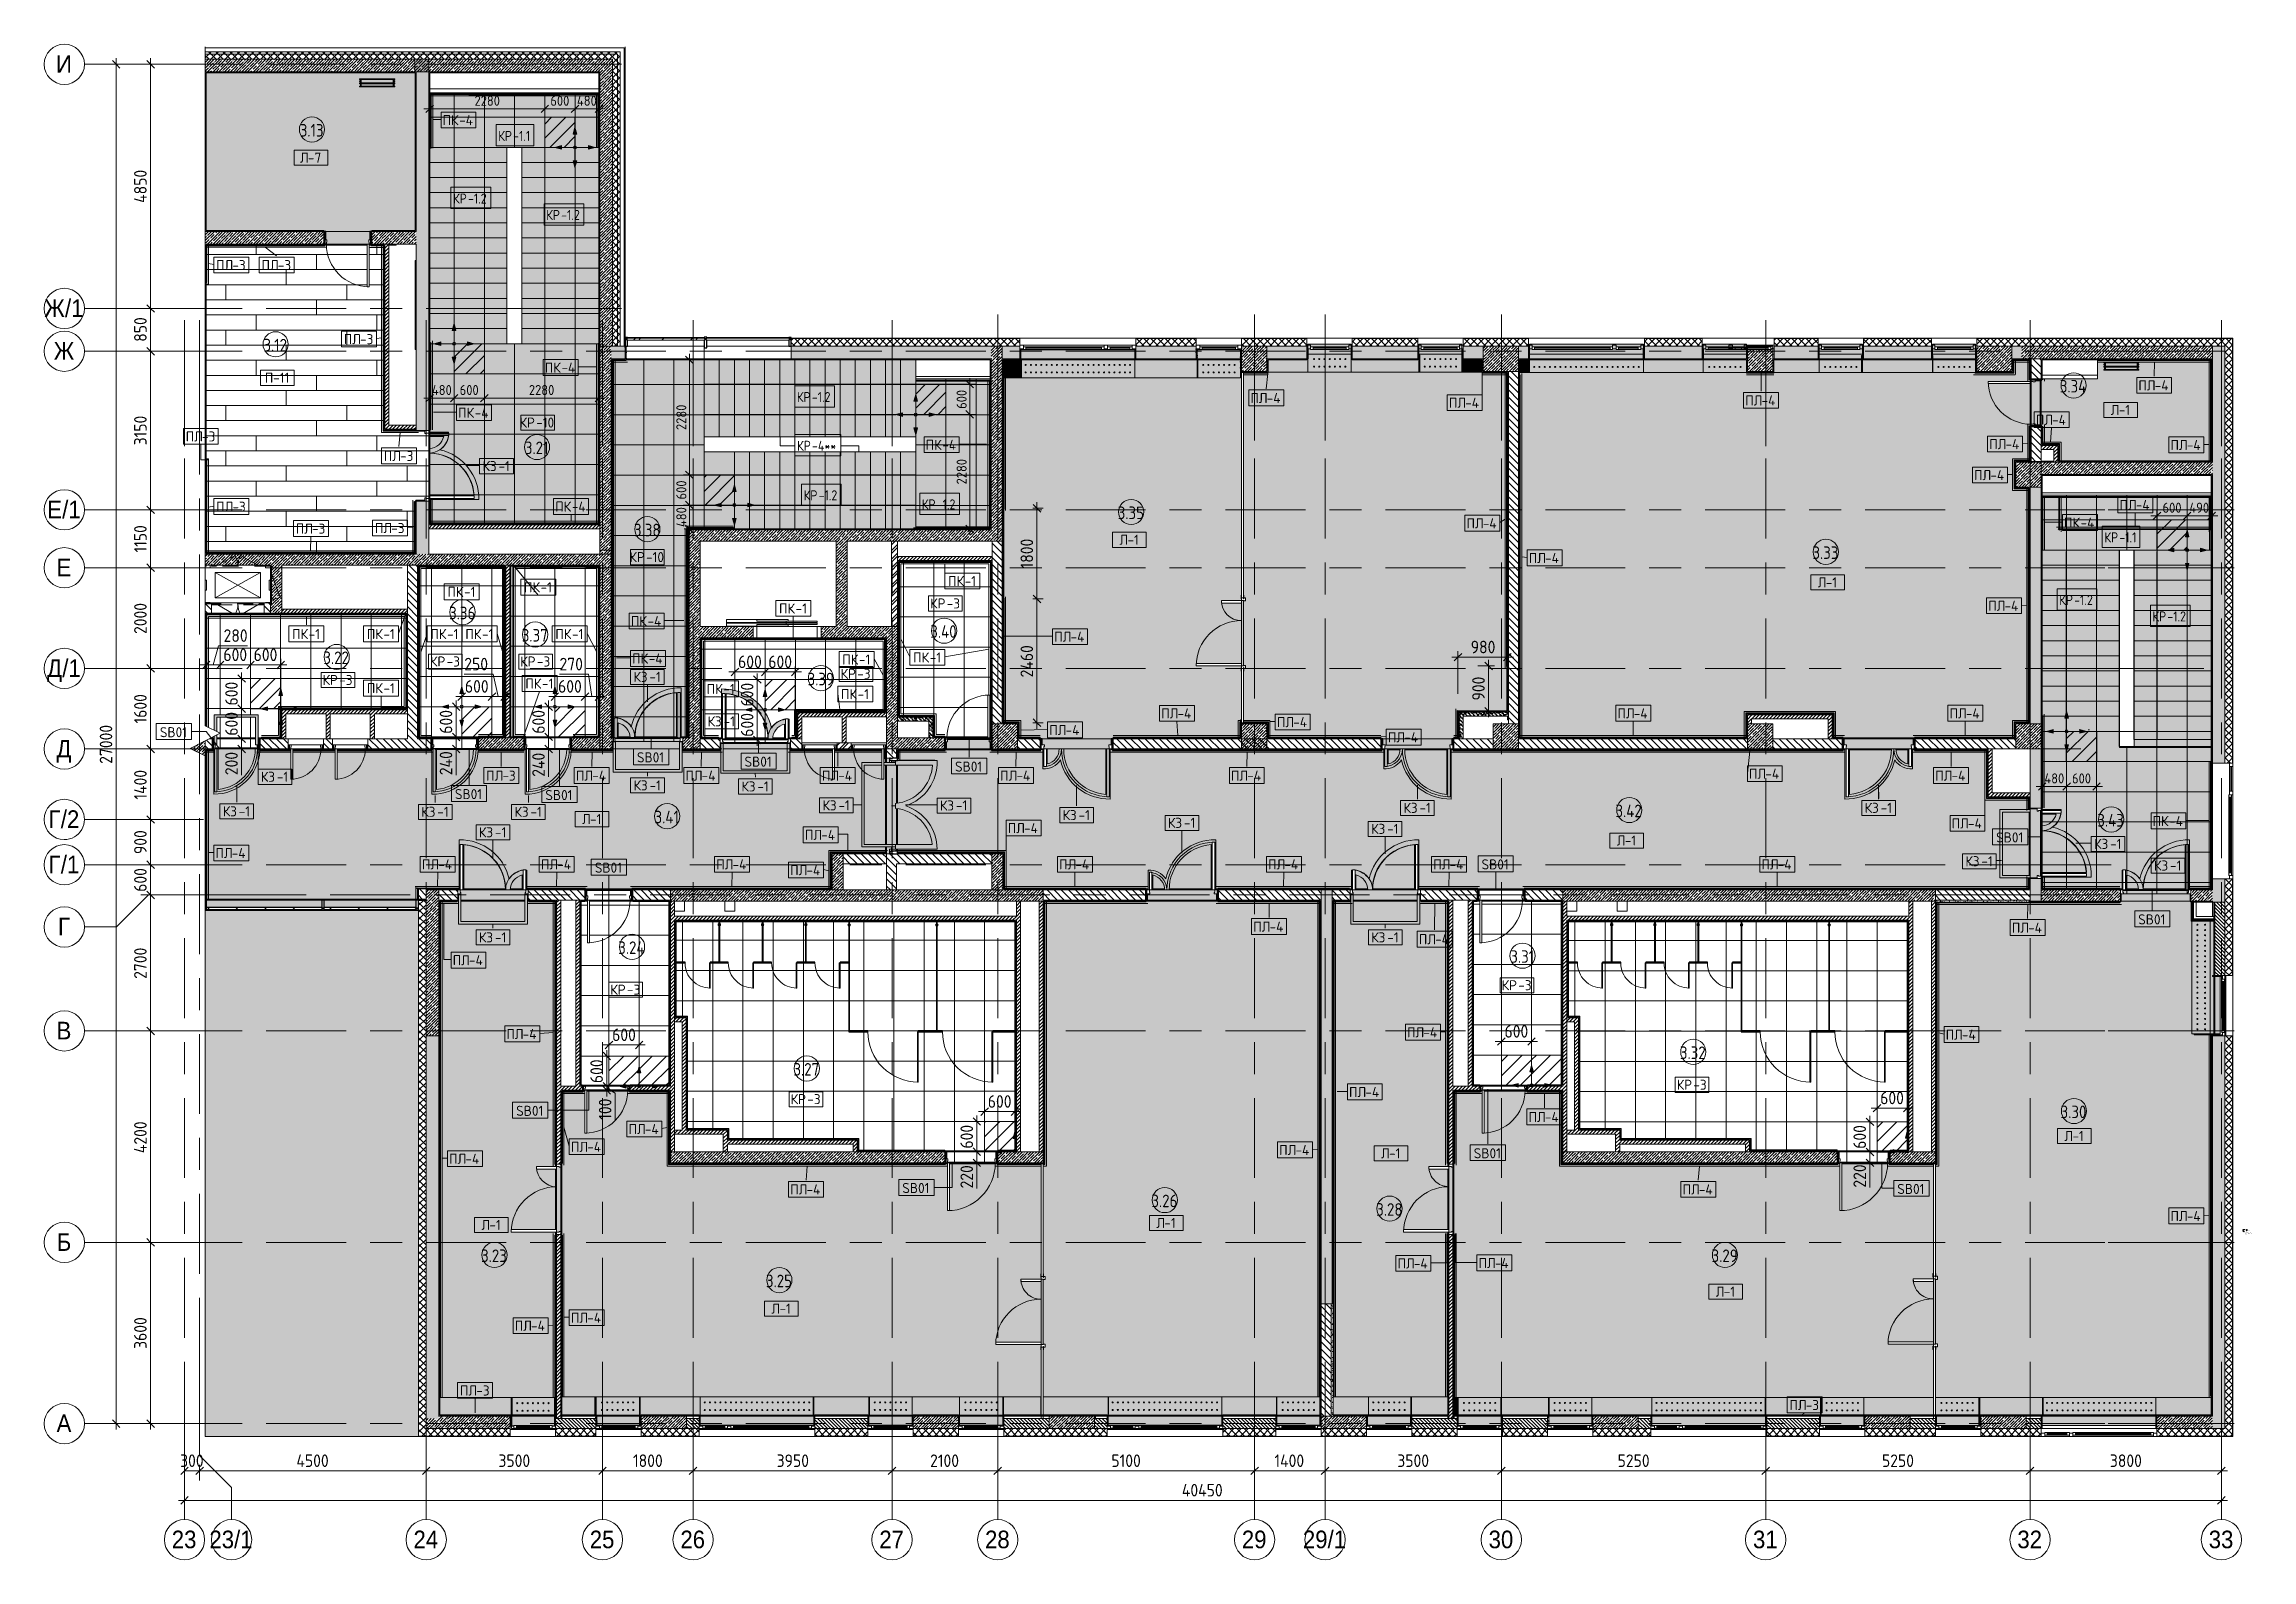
# Model space of a CAD drawing. Header units: millimetres. Extents: x 81773 to 282675, y -8553 to 29000.
# Drawn here: x 81773 to 125614, y -2706 to 27400 of the extents above; entities that cross this region are included whole.
import ezdxf

# ---------------------------------------------------------------- set-up
doc = ezdxf.new("R2010")
doc.units = ezdxf.units.MM
for name, pattern in [('200_ШТРИХ__ш1_п0_6_', [1.6, 1, -0.6]), ('Осевая', [3175, 635, -476.25, 1587.5, -476.25]), ('Снесенные', [714.375, 476.25, -238.125]), ('Штрих', [635, 317.5, -317.5]), ('Штрих короткий', [300, 150, -150])]:
    doc.linetypes.add(name, pattern=pattern)
for name, color, linetype, lineweight in [('A-ANNO-DIMS', 7, 'Continuous', 9), ('A-ANNO-DIMS-100', 7, 'Continuous', 9), ('A-AREA-IDEN', 7, 'Continuous', 9), ('A-DETL', 7, 'Continuous', 9), ('A-DETL-1', 7, '200_ШТРИХ__ш1_п0_6_', 50), ('A-DETL-GENF', 7, 'Continuous', 9), ('A-DOOR', 7, 'Continuous', 9), ('A-DOOR-1', 7, 'Continuous', 13), ('A-DOOR-2', 7, 'Штрих короткий', 9), ('A-DOOR-FRAM', 7, 'Continuous', 13), ('A-DOOR-FRAM-1', 7, 'Continuous', 9), ('A-FLOR-HRAL-IDEN', 7, 'Continuous', 9), ('A-FLOR-IDEN', 7, 'Continuous', 9), ('A-FLOR-PATT', 7, 'Continuous', 9), ('A-GENM', 7, 'Continuous', 9), ('A-GENM-1', 7, 'Штрих', 9), ('A-GENM-5', 7, 'Continuous', 25), ('A-GENM-IDEN', 7, 'Continuous', 9), ('A-GLAZ', 7, 'Continuous', 9), ('A-GLAZ-1', 7, 'Continuous', 13), ('A-GLAZ-CURT', 7, 'Continuous', 9), ('A-GLAZ-CURT-1', 7, 'Continuous', 25), ('A-GLAZ-CWMG', 7, 'Continuous', 9), ('A-GLAZ-CWMG-1', 7, 'Continuous', 25), ('A-WALL', 7, 'Continuous', 9), ('G-ANNO-TEXT', 7, 'Continuous', 9), ('I-WALL', 7, 'Continuous', 9), ('M-EQPM', 7, 'Continuous', 9), ('M-EQPM-1', 7, 'Штрих', 9), ('M-EQPM-2', 7, 'Снесенные', 9), ('S-COLS', 7, 'Continuous', 9), ('S-STRS', 7, 'Continuous', 13), ('S-STRS-1', 7, 'Continuous', 9), ('Знаки', 7, 'Continuous', 9), ('Ограждение', 7, 'Continuous', 9), ('Оси', 7, 'Continuous', 9), ('Оси-1', 7, 'Continuous', 20), ('Оси-2', 7, 'Осевая', 9), ('Поручни', 7, 'Continuous', 9)]:
    doc.layers.add(name, color=color, linetype=linetype, lineweight=lineweight)
for name, color, linetype, lineweight, true_color in [('A-DETL-GENF-1', 7, 'Continuous', 9, 0xd4d4d4), ('A-DETL-GENF-2', 7, 'Continuous', 9, 0x004000), ('A-DETL-GENF-3', 7, 'Continuous', 9, 0x383838), ('A-DETL-GENF-4', 1, 'Continuous', 9, 0xff0000), ('A-FLOR-1', 7, 'Continuous', 9, 0x787878), ('A-GENM-2', 5, 'Continuous', 9, 0x0000ff), ('A-GENM-3', 7, 'Continuous', 9, 0x004000), ('A-GENM-4', 7, 'Continuous', 9, 0x8000ff), ('A-GENM-6', 7, 'Continuous', 9, 0xff80c0), ('A-WALL-1', 9, 'Continuous', 9, 0x808080), ('A-WALL-FNSH-1', 9, 'Continuous', 9, 0x808080), ('G-ANNO-TEXT-1', 7, 'Continuous', 9, 0x3c3c3c), ('G-ANNO-TEXT-2', 1, 'Continuous', 9, 0xff0000), ('I-WALL-1', 7, 'Continuous', 9, 0x787878), ('I-WALL-2', 9, 'Continuous', 9, 0x808080), ('S-COLS-1', 9, 'Continuous', 9, 0x808080)]:
    doc.layers.add(name, color=color, linetype=linetype, lineweight=lineweight, true_color=true_color)
doc.styles.add('Arial', font='arial.ttf', dxfattribs={"width": 0.9, "height": 350})
doc.styles.add('GOST Common', font='GOST_Common.ttf', dxfattribs={"width": 0.9, "height": 250})
doc.styles.add('GOST Common_1', font='GOST_Common.ttf', dxfattribs={"height": 200})
doc.styles.add('GOST Common_2', font='GOST_Common.ttf', dxfattribs={"width": 0.9, "height": 200})
doc.styles.add('GOST Common_3', font='GOST_Common.ttf', dxfattribs={"width": 0.9, "height": 3.5})
doc.styles.add('GOST Common_4', font='GOST_Common.ttf', dxfattribs={"width": 0.9, "height": 2.5})
doc.styles.add('GOST Common_5', font='GOST_Common.ttf', dxfattribs={"width": 0.9, "height": 3})
doc.styles.add('ISOCPEUR', font='isocpeur.ttf', dxfattribs={"width": 0.9, "height": 250})
doc.styles.add('ISOCPEUR_1', font='isocpeur.ttf', dxfattribs={"width": 0.9, "height": 250})
doc.styles.add('ISOCPEUR_2', font='isocpeur.ttf', dxfattribs={"width": 0.9, "height": 200})
doc.styles.add('ISOCPEUR_3', font='isocpeur.ttf', dxfattribs={"width": 0.9, "height": 2.5})
doc.styles.add('ISOCPEUR_4', font='isocpeur.ttf', dxfattribs={"height": 2.5})
doc.dimstyles.new('ISO-2_0_0_9К_Средний_округл2', dxfattribs={"dimscale": 304.8, "dimtxt": 199.196235, "dimasz": 0.492126, "dimexe": 0.393701, "dimexo": 0, "dimgap": 0, "dimtad": 1, "dimdec": 0, "dimrnd": 10, "dimzin": 0, "dimdsep": 46, "dimtxsty": 'ISOCPEUR_2', "dimblk1": 'OBLIQUE', "dimblk2": 'OBLIQUE', "dimsah": 1, "dimcen": 0.09, "dimdle": 0.393701, "dimazin": 0, "dimtfac": 1, "dimtdec": 4, "dimtix": 1, "dimtmove": 0, "dimatfit": 3, "dimfxl": 1, "dimtvp": 1, "dimtolj": 1, "dimtzin": 0, "dimarcsym": 2})
doc.dimstyles.new('ISO-2_5_0_9К_БОЛЬШОЙ', dxfattribs={"dimscale": 304.8, "dimtxt": 248.995294, "dimasz": 0.492126, "dimexe": 0.393701, "dimexo": 0.984252, "dimgap": 0, "dimtad": 1, "dimdec": 0, "dimrnd": 10, "dimzin": 0, "dimdsep": 46, "dimtxsty": 'ISOCPEUR', "dimblk1": 'OBLIQUE', "dimblk2": 'OBLIQUE', "dimsah": 1, "dimcen": 0.09, "dimdle": 0.393701, "dimazin": 0, "dimtfac": 1, "dimtdec": 4, "dimtix": 1, "dimtmove": 0, "dimatfit": 3, "dimfxl": 1, "dimtvp": 1, "dimtolj": 1, "dimtzin": 0, "dimarcsym": 2})
doc.dimstyles.new('ISO-2_5_0_9К_БОЛЬШОЙ_округление', dxfattribs={"dimscale": 304.8, "dimtxt": 248.995294, "dimasz": 0.492126, "dimexe": 0.393701, "dimexo": 0, "dimgap": 0, "dimtad": 1, "dimdec": 0, "dimrnd": 10, "dimzin": 0, "dimdsep": 46, "dimtxsty": 'ISOCPEUR', "dimblk1": 'OBLIQUE', "dimblk2": 'OBLIQUE', "dimsah": 1, "dimcen": 0.09, "dimdle": 0.393701, "dimazin": 0, "dimtfac": 1, "dimtdec": 4, "dimtix": 1, "dimtmove": 0, "dimatfit": 3, "dimfxl": 1, "dimtvp": 1, "dimtolj": 1, "dimtzin": 0, "dimarcsym": 2})
doc.dimstyles.new('ISO-2_5_0_9К_БОЛЬШОЙ_округление_1', dxfattribs={"dimscale": 304.8, "dimtxt": 248.995294, "dimasz": 0.492126, "dimexe": 0.393701, "dimexo": 0, "dimgap": 0, "dimtad": 1, "dimdec": 0, "dimrnd": 10, "dimzin": 0, "dimdsep": 46, "dimtxsty": 'ISOCPEUR', "dimblk1": 'OBLIQUE', "dimblk2": 'OBLIQUE', "dimsah": 1, "dimcen": 0.09, "dimdle": 0.393701, "dimazin": 0, "dimtfac": 1, "dimtdec": 4, "dimtix": 1, "dimtmove": 1, "dimatfit": 3, "dimfxl": 1, "dimtvp": 1, "dimtolj": 1, "dimtzin": 0, "dimarcsym": 2})
doc.dimstyles.new('ISO-2_5_0_9К_БОЛЬШОЙ_округление_2', dxfattribs={"dimscale": 304.8, "dimtxt": 248.995294, "dimasz": 0.492126, "dimexe": 0.393701, "dimexo": 0, "dimgap": 0, "dimtad": 1, "dimdec": 0, "dimrnd": 10, "dimzin": 0, "dimdsep": 46, "dimtxsty": 'ISOCPEUR_1', "dimblk1": 'OBLIQUE', "dimblk2": 'OBLIQUE', "dimsah": 1, "dimcen": 0.09, "dimdle": 0.393701, "dimazin": 0, "dimtfac": 1, "dimtdec": 4, "dimtix": 1, "dimtmove": 1, "dimatfit": 3, "dimfxl": 1, "dimtvp": 1, "dimtolj": 1, "dimtzin": 0, "dimarcsym": 2})
pattern_1 = [(45, (0, 0), (-70.71068, 70.71068), []), (135, (0, 0), (-70.71068, -70.71068), [])]
pattern_2 = [(135, (0, 0), (-35.35534, -35.35534), [])]
pattern_3 = [(135, (0, 0), (-70.71068, -70.71068), [])]
pattern_4 = [(45, (0, 0), (-57.024626, 57.024626), []), (45, (57.025, 0), (-57.024626, 57.024626), [100.806, -20.161, 3.353, -16.808])]
pattern_5 = [(45, (0, 0), (-35.35534, 35.35534), [])]
pattern_6 = [(45, (0, 0), (-85.53659, 85.53659), []), (45, (57.02, 0), (-85.53659, 85.53659), [])]
pattern_7 = [(135, (1826.41, 174.685), (-14.14214, -14.14214), []), (225, (1826.41, 174.685), (14.14214, -14.14214), [])]
pattern_8 = [(45, (-296.384, 174.685), (-14.1421, 14.1421), []), (135, (-296.384, 174.685), (-14.1421, -14.1421), [])]
pattern_9 = [(135, (1776.41, 174.685), (-14.14214, -14.14214), []), (225, (1776.41, 174.685), (14.14214, -14.14214), [])]
pattern_10 = [(45, (-346.384, 174.685), (-14.1421, 14.1421), []), (135, (-346.384, 174.685), (-14.1421, -14.1421), [])]
pattern_11 = [(135, (1576.41, 164.685), (-14.14214, -14.14214), []), (225, (1576.41, 164.685), (14.14214, -14.14214), [])]
pattern_12 = [(45, (-546.384, 164.685), (-14.1421, 14.1421), []), (135, (-546.384, 164.685), (-14.1421, -14.1421), [])]
pattern_13 = [(135, (0, 0), (-75.43415, -75.43415), [106.68, -17.78, 3.556, -17.78]), (135, (0, 75.39), (-75.43415, -75.43415), []), (50, (0, 0), (127.52922, -11.15758), [13.335, -146.685]), (355, (0, 0), (-24.66966, 133.74002), [10.668, -117.348]), (100.451, (10.63, -0.93), (102.85973, 122.58178), [11.333, -124.663]), (46.184, (0, 35.56), (189.75516, -29.43036), [20.002, -220.027]), (96.636, (15.81, 33.1), (166.1822, 173.1996), [17, -186.995]), (351.184, (0, 35.56), (166.18393, 173.19757), [16.002, -176.022]), (21, (17.78, 26.67), (106.130265, -71.58603), [13.335, -146.685]), (326, (17.78, 26.67), (43.26188, 128.93175), [10.668, -117.348]), (71.451, (26.62, 20.7), (149.39198, 57.34505), [11.333, -124.663]), (37.5, (0, 0), (2.162228, 59.188357), [3.353, -112.573, 3.353, -115.773, -117.792]), (37.5, (0, 0), (2.162228, 59.188357), [-235.052, 3.353, -114.44]), (7.5, (0, 0), (46.773857, 70.126152), [3.353, -64.567, 3.353, -109.906, -44.894]), (7.5, (0, 0), (46.773857, 70.126152), [-181.178, 3.353, -41.542]), (327.5, (-39.65, 0), (94.913671, -4.010093), [3.353, -41.097, 3.353, -135.331, -184.023]), (327.5, (-39.65, 0), (94.913671, -4.010093), [-183.134, 3.353, -180.67]), (317.5, (-57.43, 0), (103.69057, 17.79882), [3.353, -54.432, 3.353, -88.748, -130.683]), (317.5, (-57.43, 0), (103.69057, 17.79882), [-149.885, 3.353, -127.33])]
pattern_14 = [(0, (0, 0), (121.92, 30.48), [10.058, -81.382, 10.058, -81.382, -487.68]), (0, (0, 0), (121.92, 30.48), [-182.88, 10.058, -172.822, 10.058, -81.382, -213.36]), (0, (0, 0), (121.92, 30.48), [-457.2, 10.058, -50.902, 10.058, -142.342]), (120, (45.72, 15.24), (-87.356454, 90.345817), [10.058, -81.382, 10.058, -81.382, -487.68]), (120, (45.72, 15.24), (-87.356454, 90.345817), [-182.88, 10.058, -172.822, 10.058, -81.382, -213.36]), (120, (45.72, 15.24), (-87.356454, 90.345817), [-457.2, 10.058, -50.902, 10.058, -142.342]), (240, (60.96, 76.2), (-34.563546, -120.825817), [10.058, -81.382, 10.058, -81.382, -487.68]), (240, (60.96, 76.2), (-34.563546, -120.825817), [-182.88, 10.058, -172.822, 10.058, -81.382, -213.36]), (240, (60.96, 76.2), (-34.563546, -120.825817), [-457.2, 10.058, -50.902, 10.058, -142.342])]
pattern_15 = [(45, (0, 0), (-106.06602, 106.06602), []), (135, (0, 0), (-106.06602, -106.06602), [])]
pattern_16 = [(45, (0, 0), (-141.42136, 141.42136), [])]

msp = doc.modelspace()

# ---------------------------------------------------------------- texts
at = {"layer": 'A-AREA-IDEN', "char_height": 250, "attachment_point": 1, "style": 'GOST Common'}
for s, insert, width in [('3.13', (86849.2, 25813.9), 606.076), ('3.12', (86127.7, 21546.8), 606.076), ('3.34', (121800.1, 20729.9), 685.443), ('3.21', (91319.2, 19506.5), 606.076), ('3.35', (103092.8, 18215.7), 663.797), ('3.38', (93486.1, 17874.9), 663.797), ('3.33', (116887.8, 17424.1), 663.797), ('3.36', (89814.9, 16226.1), 663.797), ('3.37', (91257.5, 15783.2), 663.797), ('3.40', (99369.9, 15857.7), 685.443), ('3.22', (87317.4, 15336.9), 663.797), ('3.39', (96933.2, 14913.9), 663.797), ('3.42', (112976.3, 12295.4), 685.443), ('3.41', (93894.1, 12172.9), 627.721), ('3.43', (122545.8, 12109.4), 685.443), ('3.24', (93173.3, 9578.5), 685.443), ('3.31', (110888.7, 9403), 606.076), ('3.32', (114256.3, 7492), 663.797), ('3.27', (96652.6, 7162.5), 663.797), ('3.30', (121816, 6317.6), 663.797), ('3.26', (103761.1, 4548.4), 663.797), ('3.28', (108225.2, 4378.5), 663.797), ('3.23', (90449.3, 3459.2), 663.797), ('3.29', (114884.9, 3459.2), 663.797), ('3.25', (96106.7, 2959.2), 663.797)]:
    msp.add_mtext(s, dxfattribs=dict(at, insert=insert, width=width))
at = {"layer": 'A-FLOR-HRAL-IDEN', "char_height": 200, "width": 697.468, "attachment_point": 1, "style": 'GOST Common_1'}
for insert in [(84070.3, 13833.3), (93544.6, 13333.8), (95680.9, 13247.9), (99861.3, 13150.5), (89929.8, 12603.5), (91725.2, 12584.9), (120535, 11742.6), (92707.9, 11142.2), (110317, 11207.4), (123357, 10114.8), (91146, 6312.7), (110162, 5469.7), (98814.1, 4779.3), (118572.5, 4761)]:
    msp.add_mtext('SB01', dxfattribs=dict(at, insert=insert))
at = {"layer": 'A-FLOR-IDEN', "char_height": 200, "attachment_point": 1, "style": 'GOST Common_1'}
for s, insert, width in [('\\fGOST Common|b0|i0|c204|p34|;Л', (86853.4, 25244.7), 192.405), ('-7', (87012.2, 25244.7), 352.742), ('\\fGOST Common|b0|i0|c204|p34|;П', (86154.7, 20873.1), 200.422), ('-11', (86320, 20873.1), 416.877), ('\\fGOST Common|b0|i0|c204|p34|;Л', (122812.4, 20234.7), 192.405), ('-1', (122971.2, 20234.7), 296.624), ('КР', (91214, 19983.8), 400.844), ('-10', (91544.7, 19983.8), 472.996), ('КЗ', (90478.2, 19118.7), 384.81), ('-1', (90795.7, 19118.7), 296.624), ('\\fGOST Common|b0|i0|c204|p34|;Л', (103127.7, 17655.5), 192.405), ('-1', (103286.5, 17655.5), 296.624), ('КР', (93395.1, 17311.5), 400.844), ('-10', (93725.8, 17311.5), 472.996), ('\\fGOST Common|b0|i0|c204|p34|;Л', (116993.7, 16808.6), 192.405), ('-1', (117152.5, 16808.6), 296.624), ('КР', (99366.4, 16390.5), 400.844), ('-3', (99697.1, 16390.5), 344.726), ('КР', (89435.9, 15237.5), 400.844), ('-3', (89766.7, 15237.5), 344.726), ('КР', (91227, 15237.5), 400.844), ('-3', (91557.7, 15237.5), 344.726), ('КЗ', (93474.6, 14932.6), 384.81), ('-1', (93792.1, 14932.6), 296.624), ('КР', (97589.2, 14992.7), 400.844), ('-3', (97919.9, 14992.7), 344.726), ('КР', (87301.1, 14871.1), 400.844), ('-3', (87631.9, 14871.1), 344.726), ('КЗ', (94947.7, 14047.9), 384.81), ('-1', (95265.2, 14047.9), 296.624), ('КЗ', (86076.5, 12947.5), 384.81), ('-1', (86394, 12947.5), 296.624), ('КЗ', (93476.8, 12777), 384.81), ('-1', (93794.3, 12777), 296.624), ('КЗ', (95618.6, 12755.8), 384.81), ('-1', (95936.1, 12755.8), 296.624), ('КЗ', (97228.6, 12380.1), 384.81), ('-1', (97546.1, 12380.1), 296.624), ('КЗ', (99561.5, 12377.6), 384.81), ('-1', (99879, 12377.6), 296.624), ('КЗ', (108766.9, 12330.8), 384.81), ('-1', (109084.4, 12330.8), 296.624), ('КЗ', (117925.6, 12330.8), 384.81), ('-1', (118243.1, 12330.8), 296.624), ('КЗ', (85319.6, 12262.2), 384.81), ('-1', (85637.1, 12262.2), 296.624), ('КЗ', (89262.8, 12251.8), 384.81), ('-1', (89580.3, 12251.8), 296.624), ('КЗ', (90407.7, 11845.2), 384.81), ('-1', (90725.2, 11845.2), 296.624), ('КЗ', (91112.8, 12251.8), 384.81), ('-1', (91430.3, 12251.8), 296.624), ('\\fGOST Common|b0|i0|c204|p34|;Л', (92453.7, 12107.6), 192.405), ('-1', (92612.4, 12107.6), 296.624), ('КЗ', (101996.9, 12186.4), 384.81), ('-1', (102314.4, 12186.4), 296.624), ('КЗ', (104089.9, 12033), 384.81), ('-1', (104407.4, 12033), 296.624), ('КЗ', (108124.9, 11913), 384.81), ('-1', (108442.4, 11913), 296.624), ('\\fGOST Common|b0|i0|c204|p34|;Л', (113003.8, 11681.8), 192.405), ('-1', (113162.6, 11681.8), 296.624), ('КЗ', (122481.6, 11614.6), 384.81), ('-1', (122799.1, 11614.6), 296.624), ('КЗ', (119925.2, 11270.6), 384.81), ('-1', (120242.7, 11270.6), 296.624), ('КЗ', (123671.3, 11184.4), 384.81), ('-1', (123988.8, 11184.4), 296.624), ('КЗ', (90407.1, 9757.4), 384.81), ('-1', (90724.6, 9757.4), 296.624), ('КЗ', (108127.1, 9757.4), 384.81), ('-1', (108444.6, 9757.4), 296.624), ('КР', (110716.3, 8807.8), 400.844), ('-3', (111047, 8807.8), 344.726), ('КР', (93016.4, 8719.7), 400.844), ('-3', (93347.1, 8719.7), 344.726), ('КР', (114192.9, 6830.8), 400.844), ('-3', (114523.6, 6830.8), 344.726), ('КР', (96596.9, 6544.5), 400.844), ('-3', (96927.7, 6544.5), 344.726), ('\\fGOST Common|b0|i0|c204|p34|;Л', (121892.4, 5813.7), 192.405), ('-1', (122051.1, 5813.7), 296.624), ('\\fGOST Common|b0|i0|c204|p34|;Л', (108322.4, 5469.7), 192.405), ('-1', (108481.2, 5469.7), 296.624), ('\\fGOST Common|b0|i0|c204|p34|;Л', (90455, 4047.5), 192.405), ('-1', (90613.8, 4047.5), 296.624), ('\\fGOST Common|b0|i0|c204|p34|;Л', (103859.2, 4086.2), 192.405), ('-1', (104017.9, 4086.2), 296.624), ('\\fGOST Common|b0|i0|c204|p34|;Л', (114967.6, 2721.5), 192.405), ('-1', (115126.4, 2721.5), 296.624), ('\\fGOST Common|b0|i0|c204|p34|;Л', (96216.7, 2383.6), 192.405), ('-1', (96375.5, 2383.6), 296.624)]:
    msp.add_mtext(s, dxfattribs=dict(at, insert=insert, width=width))
at = {"layer": 'A-GENM-IDEN', "char_height": 200, "attachment_point": 1, "style": 'GOST Common_1'}
for s, insert, width in [('ПК', (89684, 25989.9), 400.844), ('-4', (90014.8, 25989.9), 376.793), ('ПЛ', (85186.7, 23111.1), 392.827), ('-3', (85510.8, 23111.1), 344.726), ('ПЛ', (86088.4, 23111.1), 392.827), ('-3', (86412.5, 23111.1), 344.726), ('ПЛ', (87722.1, 21640), 392.827), ('-3', (88046.2, 21640), 344.726), ('ПК', (91714.4, 21074.9), 400.844), ('-4', (92045.1, 21074.9), 376.793), ('ПЛ', (123360.5, 20720.8), 392.827), ('-4', (123684.6, 20720.8), 376.793), ('ПК', (89992.8, 20178.2), 400.844), ('-4', (90323.5, 20178.2), 376.793), ('ПЛ', (105726.7, 20470.8), 392.827), ('-4', (106050.8, 20470.8), 376.793), ('ПЛ', (109667.9, 20376.8), 392.827), ('-4', (109992, 20376.8), 376.793), ('ПЛ', (115553.9, 20421.9), 392.827), ('-4', (115878, 20421.9), 376.793), ('ПЛ', (121323.7, 20037.4), 392.827), ('-4', (121647.8, 20037.4), 376.793), ('ПЛ', (84583.8, 19707.4), 392.827), ('-3', (84907.9, 19707.4), 344.726), ('ПЛ', (88516.9, 19320.8), 392.827), ('-3', (88841, 19320.8), 344.726), ('ПК', (99277.9, 19540.9), 400.844), ('-4', (99608.6, 19540.9), 376.793), ('ПЛ', (120397.6, 19554.5), 392.827), ('-4', (120721.7, 19554.5), 376.793), ('ПЛ', (123997.6, 19538.5), 392.827), ('-4', (124321.7, 19538.5), 376.793), ('ПЛ', (120097.6, 18939.1), 392.827), ('-4', (120421.7, 18939.1), 376.793), ('ПЛ', (85187.7, 18313.1), 392.827), ('-3', (85511.8, 18313.1), 344.726), ('ПК', (91920.7, 18314.6), 400.844), ('-4', (92251.5, 18314.6), 376.793), ('ПЛ', (110017.6, 17983), 392.827), ('-4', (110341.7, 17983), 376.793), ('ПК', (121881.7, 17994.4), 400.844), ('-4', (122212.4, 17994.4), 376.793), ('ПЛ', (122984.9, 18347.4), 392.827), ('-4', (123309, 18347.4), 376.793), ('ПЛ', (86768.9, 17877.4), 392.827), ('-3', (87093, 17877.4), 344.726), ('ПЛ', (88341.1, 17888), 392.827), ('-3', (88665.2, 17888), 344.726), ('ПЛ', (111254.2, 17293.1), 392.827), ('-4', (111578.3, 17293.1), 376.793), ('ПК', (91299.9, 16712), 400.844), ('-1', (91630.6, 16712), 296.624), ('ПК', (99722.9, 16834.8), 400.844), ('-1', (100053.6, 16834.8), 296.624), ('ПК', (89780.9, 16620.8), 400.844), ('-1', (90111.6, 16620.8), 296.624), ('ПК', (96365.9, 16290.5), 400.844), ('-1', (96696.6, 16290.5), 296.624), ('ПЛ', (120377.6, 16343.5), 392.827), ('-4', (120701.7, 16343.5), 376.793), ('ПК', (86695.9, 15782.9), 400.844), ('-1', (87026.6, 15782.9), 296.624), ('ПК', (88179.9, 15782.9), 400.844), ('-1', (88510.6, 15782.9), 296.624), ('ПК', (89443.6, 15782.9), 400.844), ('-1', (89774.3, 15782.9), 296.624), ('ПК', (90137.6, 15782.9), 400.844), ('-1', (90468.3, 15782.9), 296.624), ('ПК', (91924.6, 15782.9), 400.844), ('-1', (92255.3, 15782.9), 296.624), ('ПК', (93423.3, 16039.3), 400.844), ('-4', (93754, 16039.3), 376.793), ('ПЛ', (101830.9, 15729.2), 392.827), ('-4', (102155, 15729.2), 376.793), ('ПК', (93448.5, 15296.4), 400.844), ('-4', (93779.2, 15296.4), 376.793), ('ПК', (97622.1, 15276.7), 400.844), ('-1', (97952.8, 15276.7), 296.624), ('ПК', (99028.9, 15317.5), 400.844), ('-1', (99359.6, 15317.5), 296.624), ('ПК', (88179.9, 14707.2), 400.844), ('-1', (88510.6, 14707.2), 296.624), ('ПК', (91328.7, 14799.2), 400.844), ('-1', (91659.4, 14799.2), 296.624), ('ПК', (94928.9, 14692.6), 400.844), ('-1', (95259.6, 14692.6), 296.624), ('ПК', (97596.8, 14588.7), 400.844), ('-1', (97927.6, 14588.7), 296.624), ('ПЛ', (103954.9, 14206.4), 392.827), ('-4', (104279, 14206.4), 376.793), ('ПЛ', (106254.2, 14032.6), 392.827), ('-4', (106578.3, 14032.6), 376.793), ('ПЛ', (113015.9, 14207.4), 392.827), ('-4', (113340, 14207.4), 376.793), ('ПЛ', (119610.1, 14207.4), 392.827), ('-4', (119934.2, 14207.4), 376.793), ('ПЛ', (101733.4, 13876.4), 392.827), ('-4', (102057.5, 13876.4), 376.793), ('ПЛ', (108458.2, 13732.6), 392.827), ('-4', (108782.3, 13732.6), 376.793), ('ПЛ', (90549.4, 12970.8), 392.827), ('-3', (90873.5, 12970.8), 344.726), ('ПЛ', (92334, 12970.8), 392.827), ('-4', (92658.1, 12970.8), 376.793), ('ПЛ', (94506.5, 12970.8), 392.827), ('-4', (94830.6, 12970.8), 376.793), ('ПЛ', (97218.5, 12970.8), 392.827), ('-4', (97542.6, 12970.8), 376.793), ('ПЛ', (100756.5, 12970.8), 392.827), ('-4', (101080.6, 12970.8), 376.793), ('ПЛ', (105341.5, 12970.8), 392.827), ('-4', (105665.6, 12970.8), 376.793), ('ПЛ', (115628.4, 13007.6), 392.827), ('-4', (115952.6, 13007.6), 376.793), ('ПЛ', (119326.2, 12970.8), 392.827), ('-4', (119650.3, 12970.8), 376.793), ('ПЛ', (100907.9, 11927.4), 392.827), ('-4', (101232, 11927.4), 376.793), ('ПЛ', (119652.9, 12020.8), 392.827), ('-4', (119977, 12020.8), 376.793), ('ПК', (123641.7, 12068.8), 400.844), ('-4', (123972.4, 12068.8), 376.793), ('ПЛ', (85174.2, 11432.1), 392.827), ('-4', (85498.3, 11432.1), 376.793), ('ПЛ', (96880.4, 11794.2), 392.827), ('-4', (97204.5, 11794.2), 376.793), ('ПЛ', (89275.4, 11207.4), 392.827), ('-4', (89599.5, 11207.4), 376.793), ('ПЛ', (91637.9, 11207.4), 392.827), ('-4', (91962, 11207.4), 376.793), ('ПЛ', (95119.4, 11207.4), 392.827), ('-4', (95443.5, 11207.4), 376.793), ('ПЛ', (96586.6, 11092.6), 392.827), ('-4', (96910.7, 11092.6), 376.793), ('ПЛ', (101927.9, 11207.4), 392.827), ('-4', (102252, 11207.4), 376.793), ('ПЛ', (106077.9, 11207.4), 392.827), ('-4', (106402, 11207.4), 376.793), ('ПЛ', (109357.9, 11207.4), 392.827), ('-4', (109682, 11207.4), 376.793), ('ПЛ', (115874.9, 11207.4), 392.827), ('-4', (116199, 11207.4), 376.793), ('ПЛ', (105783.5, 9970.8), 392.827), ('-4', (106107.6, 9970.8), 376.793), ('ПЛ', (109071, 9720.9), 392.827), ('-4', (109395.1, 9720.9), 376.793), ('ПЛ', (120847, 9950.8), 392.827), ('-4', (121171.1, 9950.8), 376.793), ('ПЛ', (89885.5, 9304.5), 392.827), ('-4', (90209.6, 9304.5), 376.793), ('ПЛ', (90951.9, 7838.5), 392.827), ('-4', (91276, 7838.5), 376.793), ('ПЛ', (108837.6, 7872.5), 392.827), ('-4', (109161.7, 7872.5), 376.793), ('ПЛ', (119534.2, 7825.6), 392.827), ('-4', (119858.3, 7825.6), 376.793), ('ПЛ', (107685.7, 6685.9), 392.827), ('-4', (108009.8, 6685.9), 376.793), ('ПЛ', (111251, 6190.8), 392.827), ('-4', (111575.1, 6190.8), 376.793), ('ПЛ', (93377.6, 5950), 392.827), ('-4', (93701.7, 5950), 376.793), ('ПЛ', (89814.2, 5359.6), 392.827), ('-4', (90138.3, 5359.6), 376.793), ('ПЛ', (92234.2, 5597.1), 392.827), ('-4', (92558.3, 5597.1), 376.793), ('ПЛ', (106297.6, 5535.5), 392.827), ('-4', (106621.7, 5535.5), 376.793), ('ПЛ', (96587.9, 4750.8), 392.827), ('-4', (96912, 4750.8), 376.793), ('ПЛ', (114307.9, 4750.8), 392.827), ('-4', (114632, 4750.8), 376.793), ('ПЛ', (123997.6, 4223.5), 392.827), ('-4', (124321.7, 4223.5), 376.793), ('ПЛ', (108647.9, 3280.6), 392.827), ('-4', (108972, 3280.6), 376.793), ('ПЛ', (110256.8, 3289.3), 392.827), ('-4', (110580.9, 3289.3), 376.793), ('ПЛ', (92234.2, 2202.1), 392.827), ('-4', (92558.3, 2202.1), 376.793), ('ПЛ', (91117.6, 2044), 392.827), ('-4', (91441.7, 2044), 376.793), ('ПЛ', (90030.4, 757.4), 392.827), ('-3', (90354.5, 757.4), 344.726), ('ПЛ', (116431, 469.4), 392.827), ('-3', (116755.1, 469.4), 344.726)]:
    msp.add_mtext(s, dxfattribs=dict(at, insert=insert, width=width))
at = {"layer": 'G-ANNO-TEXT', "attachment_point": 1}
for s, insert, char_height, width, style in [('1. ', (125432.3, 3813), 2.5, 4.249, 'ISOCPEUR_4'), ('отвечать', (125432.3, 3793.4), 2.5, 18.679, 'ISOCPEUR_4'), ('чистого', (125432.3, 3778.7), 2.5, 15.392, 'ISOCPEUR_4'), ('10. ', (125432.3, 3754.3), 2.5, 6.413, 'ISOCPEUR_4'), ('11. ', (125432.3, 3749.4), 2.5, 5.772, 'ISOCPEUR_4'), ('2. ', (125432.3, 3808.1), 2.5, 4.89, 'ISOCPEUR_4'), ('3. ', (125432.3, 3803.2), 2.5, 4.89, 'ISOCPEUR_4'), ('момента', (125432.3, 3798.3), 2.5, 16.435, 'ISOCPEUR_4'), ('4. ', (125432.3, 3788.5), 2.5, 5.131, 'ISOCPEUR_4'), ('5. ', (125432.3, 3783.6), 2.5, 4.89, 'ISOCPEUR_4'), ('6. ', (125432.3, 3773.8), 2.5, 4.89, 'ISOCPEUR_4'), ('7. ', (125432.3, 3768.9), 2.5, 4.89, 'ISOCPEUR_4'), ('8. ', (125432.3, 3764), 2.5, 4.89, 'ISOCPEUR_4'), ('9. ', (125432.3, 3759.2), 2.5, 4.89, 'ISOCPEUR_4'), ('За', (125435.8, 3813), 2.5, 4.73, 'ISOCPEUR_4'), ('+0.000', (125436.3, 3839.7), 2.5, 10.534, 'GOST Common_4'), ('Черновую', (125436.3, 3773.8), 2.5, 17.958, 'ISOCPEUR_4'), ('Объёмы', (125436.3, 3764), 2.5, 14.11, 'ISOCPEUR_4'), ('Стык', (125436.3, 3759.2), 2.5, 9.46, 'ISOCPEUR_4'), ('Все', (125436.3, 3808.1), 2.5, 6.413, 'ISOCPEUR_4'), ('Все', (125436.3, 3803.2), 2.5, 6.413, 'ISOCPEUR_4'), ('\\fISOCPEUR|b0|i0|c204|p34|;В', (125436.3, 3783.6), 2.5, 2.405, 'ISOCPEUR_4'), ('Все', (125436.3, 3768.9), 2.5, 6.413, 'ISOCPEUR_4'), ('Все', (125436.5, 3788.5), 2.5, 6.413, 'ISOCPEUR_4'), ('\\LУсловные', (125437, 3859.8), 3.5, 22.151, 'GOST Common_3'), ('\\LПримечание', (125437.3, 3821.8), 3.5, 28.5, 'GOST Common_3'), ('Швы', (125437, 3749.4), 2.5, 7.616, 'ISOCPEUR_4'), ('Смотреть', (125437.6, 3754.3), 2.5, 18.679, 'ISOCPEUR_4'), ('\\fISOCPEUR|b0|i0|c204|p34|; ', (125438.3, 3783.6), 2.5, 1.844, 'ISOCPEUR_4'), ('\\fISOCPEUR|b0|i0|c204|p34|; ', (125439.7, 3813), 2.5, 1.844, 'ISOCPEUR_4'), ('зонах', (125439.8, 3783.6), 2.5, 10.903, 'ISOCPEUR_4'), ('\\fGOST Common|b0|i0|c204|p34|;\\W.9;1', (125440.4, 3849.4), 2.5, 1.371, 'GOST Common_4'), ('отметку', (125441.2, 3813), 2.5, 16.515, 'ISOCPEUR_4'), ('\\fISOCPEUR|b0|i0|c204|p34|; ', (125441.6, 3808.1), 2.5, 1.844, 'ISOCPEUR_4'), ('\\fISOCPEUR|b0|i0|c204|p34|; ', (125441.6, 3803.2), 2.5, 1.844, 'ISOCPEUR_4'), ('\\fISOCPEUR|b0|i0|c204|p34|; ', (125441.6, 3768.9), 2.5, 1.844, 'ISOCPEUR_4'), ('\\fISOCPEUR|b0|i0|c204|p34|; ', (125441.8, 3788.5), 2.5, 1.844, 'ISOCPEUR_4'), ('отметки', (125443.1, 3808.1), 2.5, 16.515, 'ISOCPEUR_4'), ('\\fISOCPEUR|b0|i0|c204|p34|; ', (125443.3, 3749.4), 2.5, 1.844, 'ISOCPEUR_4'), ('материалы', (125443.1, 3803.2), 2.5, 21.004, 'ISOCPEUR_4'), ('размеры', (125443.1, 3768.9), 2.5, 15.713, 'ISOCPEUR_4'), ('полы', (125443.3, 3788.5), 2.5, 8.899, 'ISOCPEUR_4'), ('\\fISOCPEUR|b0|i0|c204|p34|; ', (125444.1, 3759.2), 2.5, 1.844, 'ISOCPEUR_4'), ('\\fISOCPEUR|b0|i0|c204|p34|; ', (125445, 3778.7), 2.5, 1.844, 'ISOCPEUR_4'), ('плинтуса', (125444.8, 3749.4), 2.5, 17.797, 'ISOCPEUR_4'), ('\\fISOCPEUR|b0|i0|c204|p34|; ', (125445.8, 3798.3), 2.5, 1.844, 'ISOCPEUR_4'), ('разных', (125445.6, 3759.2), 2.5, 13.308, 'ISOCPEUR_4'), ('пола', (125446.5, 3778.7), 2.5, 8.899, 'ISOCPEUR_4'), ('их', (125447.4, 3798.3), 2.5, 4.329, 'ISOCPEUR_4'), ('\\fISOCPEUR|b0|i0|c204|p34|; ', (125447.7, 3793.4), 2.5, 1.844, 'ISOCPEUR_4'), ('\\fISOCPEUR|b0|i0|c204|p34|; ', (125448, 3764), 2.5, 1.844, 'ISOCPEUR_4'), ('\\fISOCPEUR|b0|i0|c204|p34|; ', (125448.8, 3783.6), 2.5, 1.844, 'ISOCPEUR_4'), ('нормам', (125449.2, 3793.4), 2.5, 13.709, 'ISOCPEUR_4'), ('даны', (125449.5, 3764), 2.5, 9.139, 'ISOCPEUR_4'), ('\\fISOCPEUR|b0|i0|c204|p34|;с', (125450.3, 3783.6), 2.5, 1.844, 'ISOCPEUR_4'), ('\\fISOCPEUR|b0|i0|c204|p34|; ', (125450.7, 3788.5), 2.5, 1.844, 'ISOCPEUR_4'), ('\\fISOCPEUR|b0|i0|c204|p34|; ', (125450.9, 3798.3), 2.5, 1.844, 'ISOCPEUR_4'), ('\\fISOCPEUR|b0|i0|c204|p34|; ', (125451.1, 3773.8), 2.5, 1.844, 'ISOCPEUR_4'), ('\\fISOCPEUR|b0|i0|c204|p34|; ', (125451.9, 3783.6), 2.5, 1.844, 'ISOCPEUR_4'), ('во', (125452.2, 3788.5), 2.5, 4.329, 'ISOCPEUR_4'), ('заказа', (125452.4, 3798.3), 2.5, 13.388, 'ISOCPEUR_4'), ('разбивку', (125452.6, 3773.8), 2.5, 17.397, 'ISOCPEUR_4'), ('\\fISOCPEUR|b0|i0|c204|p34|; ', (125453, 3754.3), 2.5, 1.844, 'ISOCPEUR_4'), ('мокрыми', (125453.4, 3783.6), 2.5, 15.873, 'ISOCPEUR_4'), ('\\fISOCPEUR|b0|i0|c204|p34|;.', (125453.8, 3778.7), 2.5, 0.882, 'ISOCPEUR_4'), ('совместно', (125454.5, 3754.3), 2.5, 19.641, 'ISOCPEUR_4'), ('\\L\\fGOST Common|b0|i0|c204|p34|;\\W.9;\\L ', (125455.2, 3859.8), 3.5, 1.299, 'GOST Common_3'), ('\\fISOCPEUR|b0|i0|c204|p34|; ', (125455.8, 3788.5), 2.5, 1.844, 'ISOCPEUR_4'), ('Отметка', (125455.8, 3839.7), 2.5, 15.296, 'GOST Common_4'), ('Номер', (125455.8, 3849.4), 2.5, 10.173, 'GOST Common_4'), ('Разделитель', (125455.8, 3830.8), 2.5, 22.223, 'GOST Common_4'), ('\\fISOCPEUR|b0|i0|c204|p34|; ', (125456.1, 3768.9), 2.5, 1.844, 'ISOCPEUR_4'), ('\\Lобозначения', (125456.3, 3859.8), 3.5, 30.159, 'GOST Common_3'), (' +0.000 ', (125454.8, 3813), 2.5, 15.392, 'ISOCPEUR_4'), ('\\fISOCPEUR|b0|i0|c204|p34|; ', (125456.6, 3759.2), 2.5, 1.844, 'ISOCPEUR_4'), ('\\fISOCPEUR|b0|i0|c204|p34|; ', (125456.7, 3808.1), 2.5, 1.844, 'ISOCPEUR_4'), ('\\fISOCPEUR|b0|i0|c204|p34|; ', (125457, 3764), 2.5, 1.844, 'ISOCPEUR_4'), ('всех', (125457.3, 3788.5), 2.5, 8.338, 'ISOCPEUR_4'), ('даны', (125457.6, 3768.9), 2.5, 9.139, 'ISOCPEUR_4'), ('типов', (125458.1, 3759.2), 2.5, 11.384, 'ISOCPEUR_4'), ('на', (125458.3, 3808.1), 2.5, 4.57, 'ISOCPEUR_4'), ('без', (125458.5, 3764), 2.5, 6.333, 'ISOCPEUR_4'), ('\\fISOCPEUR|b0|i0|c204|p34|; ', (125459.5, 3749.4), 2.5, 1.844, 'ISOCPEUR_4'), ('\\fISOCPEUR|b0|i0|c204|p34|; ', (125460.5, 3803.2), 2.5, 1.844, 'ISOCPEUR_4'), ('\\fISOCPEUR|b0|i0|c204|p34|; ', (125460.5, 3793.4), 2.5, 1.844, 'ISOCPEUR_4'), ('из', (125461, 3749.4), 2.5, 4.169, 'ISOCPEUR_4'), ('\\fISOCPEUR|b0|i0|c204|p34|; ', (125462, 3808.1), 2.5, 1.844, 'ISOCPEUR_4'), ('должны', (125462, 3803.2), 2.5, 13.789, 'ISOCPEUR_4'), ('пожаробезопасности', (125462, 3793.4), 2.5, 39.764, 'ISOCPEUR_4'), ('\\fISOCPEUR|b0|i0|c204|p34|; ', (125463.5, 3798.3), 2.5, 1.844, 'ISOCPEUR_4'), ('плане', (125463.6, 3808.1), 2.5, 11.063, 'ISOCPEUR_4'), ('\\fISOCPEUR|b0|i0|c204|p34|; ', (125463.8, 3764), 2.5, 1.844, 'ISOCPEUR_4'), ('\\fGOST Common|b0|i0|c204|p34|;\\W.9; ', (125464.2, 3849.4), 2.5, 0.938, 'GOST Common_4'), ('\\fISOCPEUR|b0|i0|c204|p34|; ', (125464.2, 3788.5), 2.5, 1.844, 'ISOCPEUR_4'), ('\\fISOCPEUR|b0|i0|c204|p34|; ', (125464.5, 3749.4), 2.5, 1.844, 'ISOCPEUR_4'), ('\\fISOCPEUR|b0|i0|c204|p34|; ', (125465.1, 3768.9), 2.5, 1.844, 'ISOCPEUR_4'), ('помещения', (125465, 3849.4), 2.5, 18.543, 'GOST Common_4'), ('\\fISOCPEUR|b0|i0|c204|p34|;и', (125465, 3798.3), 2.5, 2.165, 'ISOCPEUR_4'), ('учёта', (125465.3, 3764), 2.5, 11.624, 'ISOCPEUR_4'), ('помещених', (125465.7, 3788.5), 2.5, 20.603, 'ISOCPEUR_4'), ('керамогранита', (125466, 3749.4), 2.5, 29.662, 'ISOCPEUR_4'), ('\\fISOCPEUR|b0|i0|c204|p34|; ', (125466.5, 3783.6), 2.5, 1.844, 'ISOCPEUR_4'), ('\\fISOCPEUR|b0|i0|c204|p34|; ', (125466.8, 3798.3), 2.5, 1.844, 'ISOCPEUR_4'), ('\\fISOCPEUR|b0|i0|c204|p34|;с', (125466.7, 3768.9), 2.5, 1.844, 'ISOCPEUR_4'), ('\\fISOCPEUR|b0|i0|c204|p34|; ', (125467, 3773.8), 2.5, 1.844, 'ISOCPEUR_4'), ('\\fISOCPEUR|b0|i0|c204|p34|; ', (125467.5, 3759.2), 2.5, 1.844, 'ISOCPEUR_4'), ('принята', (125467.5, 3813), 2.5, 15.954, 'ISOCPEUR_4'), ('процессами', (125468, 3783.6), 2.5, 21.726, 'ISOCPEUR_4'), ('\\fISOCPEUR|b0|i0|c204|p34|; ', (125468.2, 3768.9), 2.5, 1.844, 'ISOCPEUR_4'), ('\\fGOST Common|b0|i0|c204|p34|;\\W.9; ', (125468.4, 3839.7), 2.5, 0.938, 'GOST Common_4'), ('поставки', (125468.3, 3798.3), 2.5, 17.797, 'ISOCPEUR_4'), ('элементов', (125468.5, 3773.8), 2.5, 20.283, 'ISOCPEUR_4'), ('отделки', (125469.1, 3759.2), 2.5, 15.713, 'ISOCPEUR_4'), ('чистого', (125469.2, 3839.7), 2.5, 13.853, 'GOST Common_4'), ('учетом', (125469.7, 3768.9), 2.5, 13.789, 'ISOCPEUR_4'), ('\\fISOCPEUR|b0|i0|c204|p34|; ', (125470.7, 3754.3), 2.5, 1.844, 'ISOCPEUR_4'), ('\\fISOCPEUR|b0|i0|c204|p34|;с', (125472.2, 3754.3), 2.5, 1.844, 'ISOCPEUR_4'), ('\\fISOCPEUR|b0|i0|c204|p34|; ', (125472.7, 3808.1), 2.5, 1.844, 'ISOCPEUR_4'), ('\\fISOCPEUR|b0|i0|c204|p34|; ', (125473.4, 3803.2), 2.5, 1.844, 'ISOCPEUR_4'), ('\\fISOCPEUR|b0|i0|c204|p34|; ', (125473.7, 3754.3), 2.5, 1.844, 'ISOCPEUR_4'), ('\\fGOST Common|b0|i0|c204|p34|;\\W.9; ', (125474.1, 3830.8), 2.5, 0.938, 'GOST Common_4'), ('даны', (125474.2, 3808.1), 2.5, 9.139, 'ISOCPEUR_4'), ('\\fISOCPEUR|b0|i0|c204|p34|; ', (125474.9, 3764), 2.5, 1.844, 'ISOCPEUR_4'), ('быть', (125474.9, 3803.2), 2.5, 9.46, 'ISOCPEUR_4'), ('зоны', (125474.9, 3830.8), 2.5, 7.865, 'GOST Common_4'), ('листом', (125475.3, 3754.3), 2.5, 13.468, 'ISOCPEUR_4'), ('строительных', (125476.4, 3764), 2.5, 27.017, 'ISOCPEUR_4'), ('\\fGOST Common|b0|i0|c204|p34|;\\W.9; ', (125480.6, 3839.7), 2.5, 0.938, 'GOST Common_4'), ('\\fISOCPEUR|b0|i0|c204|p34|; ', (125480.7, 3813), 2.5, 1.844, 'ISOCPEUR_4'), ('\\fISOCPEUR|b0|i0|c204|p34|; ', (125481.1, 3768.9), 2.5, 1.844, 'ISOCPEUR_4'), ('\\fGOST Common|b0|i0|c204|p34|;\\W.9; ', (125481.4, 3830.8), 2.5, 0.938, 'GOST Common_4'), ('пола', (125481.4, 3839.7), 2.5, 8.009, 'GOST Common_4'), ('\\fISOCPEUR|b0|i0|c204|p34|; ', (125481.8, 3808.1), 2.5, 1.844, 'ISOCPEUR_4'), ('\\fISOCPEUR|b0|i0|c204|p34|; ', (125482, 3759.2), 2.5, 1.844, 'ISOCPEUR_4'), ('отметка', (125482.2, 3813), 2.5, 16.755, 'ISOCPEUR_4'), ('\\fGOST Common|b0|i0|c204|p34|;\\W.9;в', (125482.2, 3830.8), 2.5, 1.948, 'GOST Common_4'), ('\\fISOCPEUR|b0|i0|c204|p34|; ', (125482.7, 3803.2), 2.5, 1.844, 'ISOCPEUR_4'), ('\\fISOCPEUR|b0|i0|c204|p34|; ', (125482.7, 3788.5), 2.5, 1.844, 'ISOCPEUR_4'), ('чистовой', (125482.6, 3768.9), 2.5, 17.557, 'ISOCPEUR_4'), ('. ', (125483, 3798.3), 2.5, 2.726, 'ISOCPEUR_4'), ('без', (125483.3, 3808.1), 2.5, 6.333, 'ISOCPEUR_4'), ('\\fGOST Common|b0|i0|c204|p34|;\\W.9; ', (125483.8, 3830.8), 2.5, 0.938, 'GOST Common_4'), ('полов', (125483.5, 3759.2), 2.5, 10.823, 'ISOCPEUR_4'), ('должны', (125484.2, 3788.5), 2.5, 13.789, 'ISOCPEUR_4'), ('согласованы', (125484.2, 3803.2), 2.5, 23.89, 'ISOCPEUR_4'), ('помещении', (125484.5, 3830.8), 2.5, 18.543, 'GOST Common_4'), ('\\fISOCPEUR|b0|i0|c204|p34|; ', (125485.3, 3773.8), 2.5, 1.844, 'ISOCPEUR_4'), ('Все', (125485.3, 3798.3), 2.5, 6.413, 'ISOCPEUR_4'), ('\\fISOCPEUR|b0|i0|c204|p34|; ', (125485.9, 3783.6), 2.5, 1.844, 'ISOCPEUR_4'), ('пола', (125486.8, 3773.8), 2.5, 8.899, 'ISOCPEUR_4'), ('выполнить', (125487.4, 3783.6), 2.5, 20.283, 'ISOCPEUR_4'), ('\\fGOST Common|b0|i0|c204|p34|;\\W.9; ', (125488, 3839.7), 2.5, 0.938, 'GOST Common_4'), (' "', (125486.4, 3754.3), 2.5, 3.688, 'ISOCPEUR_4'), ('\\fISOCPEUR|b0|i0|c204|p34|; ', (125488.5, 3808.1), 2.5, 1.844, 'ISOCPEUR_4'), ('Узлы', (125489.4, 3754.3), 2.5, 8.979, 'ISOCPEUR_4'), ('учета', (125490, 3808.1), 2.5, 11.624, 'ISOCPEUR_4'), ('\\fISOCPEUR|b0|i0|c204|p34|; ', (125490.5, 3798.3), 2.5, 1.844, 'ISOCPEUR_4'), ('\\fISOCPEUR|b0|i0|c204|p34|; ', (125490.5, 3749.4), 2.5, 1.844, 'ISOCPEUR_4'), ('совместить', (125492, 3749.4), 2.5, 22.367, 'ISOCPEUR_4'), ('материалы', (125492.1, 3798.3), 2.5, 21.004, 'ISOCPEUR_4'), ('\\fISOCPEUR|b0|i0|c204|p34|; ', (125492.5, 3759.2), 2.5, 1.844, 'ISOCPEUR_4'), ('\\fISOCPEUR|b0|i0|c204|p34|; ', (125494.1, 3773.8), 2.5, 1.844, 'ISOCPEUR_4'), ('\\fISOCPEUR|b0|i0|c204|p34|;в', (125494, 3759.2), 2.5, 2.165, 'ISOCPEUR_4'), ('\\fISOCPEUR|b0|i0|c204|p34|;.', (125494.8, 3793.4), 2.5, 0.882, 'ISOCPEUR_4'), ('\\fISOCPEUR|b0|i0|c204|p34|; ', (125495.6, 3788.5), 2.5, 1.844, 'ISOCPEUR_4'), ('согласовать', (125495.6, 3773.8), 2.5, 24.211, 'ISOCPEUR_4'), ('\\fISOCPEUR|b0|i0|c204|p34|; ', (125495.8, 3759.2), 2.5, 1.844, 'ISOCPEUR_4'), ('\\fISOCPEUR|b0|i0|c204|p34|; ', (125496, 3813), 2.5, 1.844, 'ISOCPEUR_4'), ('\\fISOCPEUR|b0|i0|c204|p34|; ', (125496.8, 3754.3), 2.5, 1.844, 'ISOCPEUR_4'), ('\\fISOCPEUR|b0|i0|c204|p34|; ', (125497.1, 3768.9), 2.5, 1.844, 'ISOCPEUR_4'), ('быть', (125497.1, 3788.5), 2.5, 9.46, 'ISOCPEUR_4'), ('проемах', (125497.3, 3759.2), 2.5, 15.633, 'ISOCPEUR_4'), ('уровня', (125497.6, 3813), 2.5, 12.987, 'ISOCPEUR_4'), ('напольных', (125498.4, 3754.3), 2.5, 19.962, 'ISOCPEUR_4'), ('отделки', (125498.6, 3768.9), 2.5, 15.713, 'ISOCPEUR_4'), ('\\fISOCPEUR|b0|i0|c204|p34|; ', (125498.7, 3764), 2.5, 1.844, 'ISOCPEUR_4'), ('\\fISOCPEUR|b0|i0|c204|p34|; ', (125499.6, 3808.1), 2.5, 1.844, 'ISOCPEUR_4'), ('расходов', (125500.2, 3764), 2.5, 17.236, 'ISOCPEUR_4'), ('конструкции', (125501.1, 3808.1), 2.5, 24.291, 'ISOCPEUR_4'), ('\\fISOCPEUR|b0|i0|c204|p34|; ', (125503.9, 3803.2), 2.5, 1.844, 'ISOCPEUR_4'), ('\\fISOCPEUR|b0|i0|c204|p34|; ', (125504.2, 3783.6), 2.5, 1.844, 'ISOCPEUR_4'), ('\\fISOCPEUR|b0|i0|c204|p34|; ', (125504.9, 3788.5), 2.5, 1.844, 'ISOCPEUR_4'), ('Генеральным', (125505.4, 3803.2), 2.5, 24.532, 'ISOCPEUR_4'), ('обмазочную', (125505.7, 3783.6), 2.5, 22.367, 'ISOCPEUR_4'), ('\\fISOCPEUR|b0|i0|c204|p34|;в', (125506.4, 3788.5), 2.5, 2.165, 'ISOCPEUR_4'), ('\\fISOCPEUR|b0|i0|c204|p34|; ', (125508.2, 3788.5), 2.5, 1.844, 'ISOCPEUR_4'), ('\\fISOCPEUR|b0|i0|c204|p34|; ', (125508.3, 3813), 2.5, 1.844, 'ISOCPEUR_4'), ('\\fISOCPEUR|b0|i0|c204|p34|; ', (125509.4, 3798.3), 2.5, 1.844, 'ISOCPEUR_4'), ('одном', (125509.7, 3788.5), 2.5, 11.063, 'ISOCPEUR_4'), ('чистого', (125509.8, 3813), 2.5, 15.392, 'ISOCPEUR_4'), ('\\fISOCPEUR|b0|i0|c204|p34|; ', (125510.2, 3759.2), 2.5, 1.844, 'ISOCPEUR_4'), ('\\fISOCPEUR|b0|i0|c204|p34|; ', (125510.5, 3749.4), 2.5, 1.844, 'ISOCPEUR_4'), ('\\fISOCPEUR|b0|i0|c204|p34|;\\W.9;П', (125510.4, 3851.8), 2.5, 2.165, 'ISOCPEUR_3'), ('должны', (125510.9, 3798.3), 2.5, 13.789, 'ISOCPEUR_4'), ('делать', (125511.7, 3759.2), 2.5, 13.789, 'ISOCPEUR_4'), ('\\fISOCPEUR|b0|i0|c204|p34|;.', (125511.6, 3768.9), 2.5, 0.882, 'ISOCPEUR_4'), ('\\fISOCPEUR|b0|i0|c204|p34|;с', (125512, 3749.4), 2.5, 1.844, 'ISOCPEUR_4'), ('-1', (125512.2, 3851.8), 2.5, 3.319, 'ISOCPEUR_3'), ('\\fISOCPEUR|b0|i0|c204|p34|; ', (125513.5, 3749.4), 2.5, 1.844, 'ISOCPEUR_4'), ('\\fISOCPEUR|b0|i0|c204|p34|;.', (125514.4, 3764), 2.5, 0.882, 'ISOCPEUR_4'), ('\\fISOCPEUR|b0|i0|c204|p34|; ', (125514.8, 3754.3), 2.5, 1.844, 'ISOCPEUR_4'), ('швами', (125515, 3749.4), 2.5, 11.865, 'ISOCPEUR_4'), ('\\fISOCPEUR|b0|i0|c204|p34|; ', (125515.6, 3773.8), 2.5, 1.844, 'ISOCPEUR_4'), ('покрытий', (125516.3, 3754.3), 2.5, 18.118, 'ISOCPEUR_4'), ('\\fISOCPEUR|b0|i0|c204|p34|;с', (125517.1, 3773.8), 2.5, 1.844, 'ISOCPEUR_4'), ('\\fISOCPEUR|b0|i0|c204|p34|; ', (125518.7, 3773.8), 2.5, 1.844, 'ISOCPEUR_4'), ('\\fISOCPEUR|b0|i0|c204|p34|; ', (125518.9, 3788.5), 2.5, 1.844, 'ISOCPEUR_4'), ('уровне', (125520.4, 3788.5), 2.5, 12.987, 'ISOCPEUR_4'), ('АП', (125520.2, 3773.8), 2.5, 5.131, 'ISOCPEUR_4'), ('\\fISOCPEUR|b0|i0|c204|p34|; ', (125521.2, 3808.1), 2.5, 1.844, 'ISOCPEUR_4'), ('\\fISOCPEUR|b0|i0|c204|p34|; ', (125522.3, 3798.3), 2.5, 1.844, 'ISOCPEUR_4'), ('\\fISOCPEUR|b0|i0|c204|p34|; ', (125522.5, 3813), 2.5, 1.844, 'ISOCPEUR_4'), ('чистого', (125522.7, 3808.1), 2.5, 15.392, 'ISOCPEUR_4'), ('\\fISOCPEUR|b0|i0|c204|p34|; ', (125523.1, 3759.2), 2.5, 1.844, 'ISOCPEUR_4'), ('быть', (125523.8, 3798.3), 2.5, 9.46, 'ISOCPEUR_4'), ('\\fISOCPEUR|b0|i0|c204|p34|; ', (125524.2, 3783.6), 2.5, 1.844, 'ISOCPEUR_4'), ('пола', (125524, 3813), 2.5, 8.899, 'ISOCPEUR_4'), ('\\fISOCPEUR|b0|i0|c204|p34|;.', (125524.4, 3773.8), 2.5, 0.882, 'ISOCPEUR_4'), ('\\fISOCPEUR|b0|i0|c204|p34|; ', (125524.8, 3749.4), 2.5, 1.844, 'ISOCPEUR_4'), ('по', (125524.6, 3759.2), 2.5, 4.329, 'ISOCPEUR_4'), ('\\fISOCPEUR|b0|i0|c204|p34|; ', (125525.7, 3803.2), 2.5, 1.844, 'ISOCPEUR_4'), ('гидроизоляцию', (125525.7, 3783.6), 2.5, 28.62, 'ISOCPEUR_4'), ('на', (125526.3, 3749.4), 2.5, 4.57, 'ISOCPEUR_4'), ('Точка', (125527, 3830.6), 2.5, 10.173, 'GOST Common_4'), ('Марка', (125527, 3852.1), 2.5, 10.678, 'GOST Common_4'), ('Марка', (125527, 3842), 2.5, 10.678, 'GOST Common_4'), ('подрядчиком', (125527.2, 3803.2), 2.5, 24.051, 'ISOCPEUR_4'), ('\\fISOCPEUR|b0|i0|c204|p34|; ', (125528.2, 3759.2), 2.5, 1.844, 'ISOCPEUR_4'), ('центру', (125529.7, 3759.2), 2.5, 13.789, 'ISOCPEUR_4'), ('\\fISOCPEUR|b0|i0|c204|p34|; ', (125530.1, 3749.4), 2.5, 1.844, 'ISOCPEUR_4'), (', ', (125531.1, 3788.5), 2.5, 2.886, 'ISOCPEUR_4'), ('\\fISOCPEUR|b0|i0|c204|p34|; ', (125531.4, 3813), 2.5, 1.844, 'ISOCPEUR_4'), ('".', (125531.3, 3754.3), 2.5, 2.726, 'ISOCPEUR_4'), ('\\fISOCPEUR|b0|i0|c204|p34|; ', (125531.6, 3798.3), 2.5, 1.844, 'ISOCPEUR_4'), ('полу', (125531.6, 3749.4), 2.5, 8.658, 'ISOCPEUR_4'), ('первого', (125532.9, 3813), 2.5, 15.152, 'ISOCPEUR_4'), ('сертифицированы', (125533.1, 3798.3), 2.5, 33.992, 'ISOCPEUR_4'), ('без', (125533.5, 3788.5), 2.5, 6.333, 'ISOCPEUR_4'), ('\\fGOST Common|b0|i0|c204|p34|;\\W.9; ', (125535.4, 3830.6), 2.5, 0.938, 'GOST Common_4'), ('\\fISOCPEUR|b0|i0|c204|p34|; ', (125535.4, 3808.1), 2.5, 1.844, 'ISOCPEUR_4'), ('\\fGOST Common|b0|i0|c204|p34|;\\W.9; ', (125535.8, 3852.1), 2.5, 0.938, 'GOST Common_4'), ('\\fGOST Common|b0|i0|c204|p34|;\\W.9; ', (125535.8, 3842), 2.5, 0.938, 'GOST Common_4'), ('начала', (125536.1, 3830.6), 2.5, 12.338, 'GOST Common_4'), ('пола', (125536.6, 3852.1), 2.5, 8.009, 'GOST Common_4'), ('плинтуса', (125536.6, 3842), 2.5, 16.018, 'GOST Common_4'), ('пола', (125536.9, 3808.1), 2.5, 8.899, 'ISOCPEUR_4'), ('\\fISOCPEUR|b0|i0|c204|p34|; ', (125538.7, 3788.5), 2.5, 1.844, 'ISOCPEUR_4'), ('перепадов', (125540.2, 3788.5), 2.5, 19.722, 'ISOCPEUR_4'), ('\\fISOCPEUR|b0|i0|c204|p34|; ', (125541.1, 3759.2), 2.5, 1.844, 'ISOCPEUR_4'), ('дверного', (125542.6, 3759.2), 2.5, 17.316, 'ISOCPEUR_4'), ('\\fISOCPEUR|b0|i0|c204|p34|;.', (125544.3, 3808.1), 2.5, 0.882, 'ISOCPEUR_4'), ('\\fISOCPEUR|b0|i0|c204|p34|; ', (125545.4, 3813), 2.5, 1.844, 'ISOCPEUR_4'), ('\\fGOST Common|b0|i0|c204|p34|;\\W.9; ', (125546.3, 3830.6), 2.5, 0.938, 'GOST Common_4'), ('этажа', (125546.9, 3813), 2.5, 12.426, 'ISOCPEUR_4'), ('\\fISOCPEUR|b0|i0|c204|p34|; ', (125547, 3803.2), 2.5, 1.844, 'ISOCPEUR_4'), ('раскладки', (125547.1, 3830.6), 2.5, 17.677, 'GOST Common_4'), ('письменно', (125548.6, 3803.2), 2.5, 19.401, 'ISOCPEUR_4'), (', ', (125549.3, 3783.6), 2.5, 2.886, 'ISOCPEUR_4'), ('завести', (125551.7, 3783.6), 2.5, 15.473, 'ISOCPEUR_4'), (', ', (125556.5, 3788.5), 2.5, 2.886, 'ISOCPEUR_4'), ('\\fISOCPEUR|b0|i0|c204|p34|; ', (125556.9, 3759.2), 2.5, 1.844, 'ISOCPEUR_4'), ('\\fISOCPEUR|b0|i0|c204|p34|;.', (125557.2, 3813), 2.5, 0.882, 'ISOCPEUR_4'), ('полотна', (125558.4, 3759.2), 2.5, 15.954, 'ISOCPEUR_4'), ('кроме', (125558.9, 3788.5), 2.5, 11.063, 'ISOCPEUR_4'), ('\\fISOCPEUR|b0|i0|c204|p34|; ', (125561.2, 3798.3), 2.5, 1.844, 'ISOCPEUR_4'), ('на', (125562.7, 3798.3), 2.5, 4.57, 'ISOCPEUR_4'), ('\\fISOCPEUR|b0|i0|c204|p34|; ', (125564.4, 3783.6), 2.5, 1.844, 'ISOCPEUR_4'), ('\\fISOCPEUR|b0|i0|c204|p34|; ', (125564.6, 3803.2), 2.5, 1.844, 'ISOCPEUR_4'), ('\\fISOCPEUR|b0|i0|c204|p34|;с', (125566.1, 3803.2), 2.5, 1.844, 'ISOCPEUR_4'), ('на', (125566, 3783.6), 2.5, 4.57, 'ISOCPEUR_4'), ('\\fISOCPEUR|b0|i0|c204|p34|; ', (125566.5, 3798.3), 2.5, 1.844, 'ISOCPEUR_4'), ('\\fISOCPEUR|b0|i0|c204|p34|; ', (125567.6, 3803.2), 2.5, 1.844, 'ISOCPEUR_4'), ('\\fISOCPEUR|b0|i0|c204|p34|; ', (125568, 3788.5), 2.5, 1.844, 'ISOCPEUR_4'), ('территории', (125568, 3798.3), 2.5, 22.768, 'ISOCPEUR_4'), ('Заказчиком', (125569.1, 3803.2), 2.5, 22.367, 'ISOCPEUR_4'), ('\\fISOCPEUR|b0|i0|c204|p34|; ', (125569.7, 3783.6), 2.5, 1.844, 'ISOCPEUR_4'), ('мест', (125569.5, 3788.5), 2.5, 9.139, 'ISOCPEUR_4'), ('стены', (125571.2, 3783.6), 2.5, 11.304, 'ISOCPEUR_4'), ('\\fISOCPEUR|b0|i0|c204|p34|;.', (125571.6, 3759.2), 2.5, 0.882, 'ISOCPEUR_4'), ('\\fISOCPEUR|b0|i0|c204|p34|; ', (125577.1, 3788.5), 2.5, 1.844, 'ISOCPEUR_4'), ('указанных', (125578.6, 3788.5), 2.5, 20.042, 'ISOCPEUR_4'), ('\\fISOCPEUR|b0|i0|c204|p34|; ', (125580.6, 3783.6), 2.5, 1.844, 'ISOCPEUR_4'), ('на', (125582.1, 3783.6), 2.5, 4.57, 'ISOCPEUR_4'), ('\\fISOCPEUR|b0|i0|c204|p34|; ', (125586.8, 3798.3), 2.5, 1.844, 'ISOCPEUR_4'), ('\\fISOCPEUR|b0|i0|c204|p34|; ', (125587.6, 3803.2), 2.5, 1.844, 'ISOCPEUR_4'), (' 200', (125585.9, 3783.6), 2.5, 8.338, 'ISOCPEUR_4'), ('России', (125588.3, 3798.3), 2.5, 12.586, 'ISOCPEUR_4'), ('\\fISOCPEUR|b0|i0|c204|p34|;и', (125589.1, 3803.2), 2.5, 2.165, 'ISOCPEUR_4'), ('\\fISOCPEUR|b0|i0|c204|p34|; ', (125590.9, 3803.2), 2.5, 1.844, 'ISOCPEUR_4'), ('АП', (125592.4, 3803.2), 2.5, 5.131, 'ISOCPEUR_4'), ('мм', (125592.7, 3783.6), 2.5, 4.81, 'ISOCPEUR_4'), ('\\fISOCPEUR|b0|i0|c204|p34|; ', (125595.1, 3788.5), 2.5, 1.844, 'ISOCPEUR_4'), ('\\fISOCPEUR|b0|i0|c204|p34|; ', (125596.6, 3803.2), 2.5, 1.844, 'ISOCPEUR_4'), ('\\fISOCPEUR|b0|i0|c204|p34|; ', (125596.7, 3783.6), 2.5, 1.844, 'ISOCPEUR_4'), ('\\fISOCPEUR|b0|i0|c204|p34|;в', (125596.6, 3788.5), 2.5, 2.165, 'ISOCPEUR_4'), ('до', (125598.2, 3803.2), 2.5, 4.329, 'ISOCPEUR_4'), ('\\fISOCPEUR|b0|i0|c204|p34|; ', (125598.4, 3788.5), 2.5, 1.844, 'ISOCPEUR_4'), ('от', (125598.2, 3783.6), 2.5, 4.89, 'ISOCPEUR_4'), ('\\fISOCPEUR|b0|i0|c204|p34|; ', (125598.7, 3798.3), 2.5, 1.844, 'ISOCPEUR_4'), ('чертеже', (125600, 3788.5), 2.5, 16.274, 'ISOCPEUR_4'), ('\\fISOCPEUR|b0|i0|c204|p34|;и', (125600.2, 3798.3), 2.5, 2.165, 'ISOCPEUR_4'), ('\\fISOCPEUR|b0|i0|c204|p34|; ', (125601.7, 3803.2), 2.5, 1.844, 'ISOCPEUR_4'), ('\\fISOCPEUR|b0|i0|c204|p34|; ', (125602, 3798.3), 2.5, 1.844, 'ISOCPEUR_4'), ('\\fISOCPEUR|b0|i0|c204|p34|; ', (125602.3, 3783.6), 2.5, 1.844, 'ISOCPEUR_4'), ('верха', (125603.8, 3783.6), 2.5, 11.063, 'ISOCPEUR_4'), ('\\fISOCPEUR|b0|i0|c204|p34|; ', (125612.9, 3783.6), 2.5, 1.844, 'ISOCPEUR_4'), ('\\fISOCPEUR|b0|i0|c204|p34|;.', (125613.4, 3788.5), 2.5, 0.882, 'ISOCPEUR_4')]:
    msp.add_mtext(s, dxfattribs=dict(at, insert=insert, char_height=char_height, width=width, style=style))
at = {"layer": 'G-ANNO-TEXT-1', "char_height": 200, "attachment_point": 1, "style": 'GOST Common_2'}
for s, insert, width in [('КР', (90788.8, 25677.2), 360.759), ('-1.1', (91086.4, 25677.2), 440.126), ('КР', (89892.1, 24433), 360.759), ('-1.2', (90189.8, 24433), 490.633), ('КР', (91742.1, 24106.8), 360.759), ('-1.2', (92039.8, 24106.8), 490.633), ('КР', (96720, 20490.1), 360.759), ('-1.2', (97017.7, 20490.1), 490.633), ('КР', (96723.3, 19522), 360.759), ('-4**', (97020.9, 19522), 642.152), ('КР', (96855, 18538.6), 360.759), ('-1.2', (97152.7, 18538.6), 490.633), ('КР', (99200.6, 18358.1), 360.759), ('-1.2', (99498.3, 18358.1), 490.633), ('КР', (122684.8, 17702.9), 360.759), ('-1.1', (122982.4, 17702.9), 440.126), ('КР', (121788.1, 16458.7), 360.759), ('-1.2', (122085.8, 16458.7), 490.633), ('КР', (123638.1, 16132.5), 360.759), ('-1.2', (123935.8, 16132.5), 490.633)]:
    msp.add_mtext(s, dxfattribs=dict(at, insert=insert, width=width))
at = {"layer": 'G-ANNO-TEXT-2', "char_height": 3, "attachment_point": 1, "style": 'GOST Common_5'}
for s, insert, width in [('ПК', (125509, 3842.4), 5.339), ('-1', (125513.4, 3842.4), 4.041)]:
    msp.add_mtext(s, dxfattribs=dict(at, insert=insert, width=width))
at = {"layer": 'Оси', "char_height": 350, "attachment_point": 1, "style": 'Arial'}
for s, insert, width in [('\\fArial|b0|i0|c204|p34|;\\W.9;И', (82008.4, 27181), 389.62), ('\\fArial|b0|i0|c204|p34|;\\W.9;Ж', (81776.2, 22331), 497.848), ('/1', (82187, 22331), 454.557), ('\\fArial|b0|i0|c204|p34|;\\W.9;Ж', (81963.9, 21481), 497.848), ('\\fArial|b0|i0|c204|p34|;\\W.9;Е', (81832.9, 18331), 360.759), ('/1', (82130.6, 18331), 454.557), ('\\fArial|b0|i0|c204|p34|;\\W.9;Е', (82020.1, 17181), 360.759), ('\\fArial|b0|i0|c204|p34|;\\W.9;Д', (81829.8, 15181), 367.975), ('/1', (82133.4, 15181), 454.557), ('\\fArial|b0|i0|c204|p34|;\\W.9;Д', (82017.4, 13581), 367.975), ('\\fArial|b0|i0|c204|p34|;\\W.9;Г', (81859.5, 12181), 295.823), ('/2', (82103.6, 12181), 454.557), ('\\fArial|b0|i0|c204|p34|;\\W.9;Г', (81859.5, 11281), 295.823), ('/1', (82103.6, 11281), 454.557), ('\\fArial|b0|i0|c204|p34|;\\W.9;Г', (82047.1, 10046), 295.823), ('\\fArial|b0|i0|c204|p34|;\\W.9;В', (82020.1, 7981), 360.759), ('\\fArial|b0|i0|c204|p34|;\\W.9;Б', (82023.3, 3781), 353.544), ('\\fArial|b0|i0|c204|p34|;\\W.9;А', (82020.1, 181), 360.759), ('23', (84307.4, -2125.6), 606.076), ('23/1', (85054.7, -2125.6), 1060.633), ('24', (89107.4, -2125.6), 606.076), ('25', (92607.4, -2125.6), 606.076), ('26', (94407.4, -2125.6), 606.076), ('27', (98357.4, -2125.6), 606.076), ('28', (100457.4, -2125.6), 606.076), ('29', (105557.4, -2125.6), 606.076), ('29/1', (106769.7, -2125.6), 1060.633), ('30', (110457.4, -2125.6), 606.076), ('31', (115707.4, -2125.6), 606.076), ('32', (120957.4, -2125.6), 606.076), ('33', (124757.4, -2125.6), 606.076)]:
    msp.add_mtext(s, dxfattribs=dict(at, insert=insert, width=width))

# ---------------------------------------------------------------- blocks, each defined once
blk = doc.blocks.new('110_Дверь_СКБ_2Ст - Д-1_л_Лестничная клетка EIS60 2-32142534-План раскладки напольных покрытий 3 этажа в осях 23-33')
at = {"layer": 'A-DOOR'}
for centre, radius, start, end in [((662, 110), 900, 90, 130.9091), ((-638, 110), 400, 56.25, 90), ((-638, 110), 400, 360, 56.25), ((662, 110), 900, 147.2727, 163.6364), ((662, 110), 900, 130.9091, 147.2727), ((662, 110), 900, 163.6364, 180)]:
    blk.add_arc(centre, radius, start, end, dxfattribs=at)
at = {"layer": 'A-DOOR-1'}
for p, q in [((662, 1010), (612, 1010)), ((612, 1010), (612, 110)), ((662, 110), (662, 1010)), ((-638, 510), (-638, 110)), ((-588, 510), (-638, 510)), ((-588, 110), (-588, 510)), ((-638, 110), (-588, 110)), ((612, 110), (662, 110))]:
    blk.add_line(p, q, dxfattribs=at)
at = {"layer": 'A-DOOR-FRAM'}
for p, q in [((-693, 118), (-742, 118)), ((-742, 118), (-742, 110)), ((-742, 110), (-688, 110)), ((-672, 118), (-693, 118)), ((-638, 110), (-688, 110)), ((-688, 110), (-688, 40)), ((-688, 40), (-688, 30)), ((-688, 30), (-628, 30)), ((-688, 110), (-672, 110)), ((-672, 30), (-688, 30)), ((-688, 30), (-688, -110)), ((-672, 110), (-672, 117)), ((-672, -110), (-672, 30)), ((-638, 60), (-638, 110)), ((-628, 60), (-638, 60)), ((-628, 40), (-628, 60)), ((-628, 30), (-628, 40)), ((662, 60), (652, 60)), ((652, 60), (652, 40)), ((652, 40), (652, 30)), ((652, 30), (712, 30)), ((662, 110), (662, 60)), ((712, 110), (662, 110)), ((712, 118), (698, 118)), ((698, 118), (698, 110)), ((698, 110), (712, 110)), ((712, 30), (698, 30)), ((698, 30), (698, -110)), ((768, 118), (712, 118)), ((712, 40), (712, 110)), ((712, 110), (768, 110)), ((712, 30), (712, 40)), ((712, -110), (712, 30)), ((768, 110), (768, 118)), ((-672, -110), (-742, -110)), ((-742, -110), (-742, -118)), ((-742, -118), (-672, -118)), ((-688, -110), (-672, -110)), ((-672, -118), (-672, -110)), ((698, -110), (712, -110)), ((768, -110), (698, -110)), ((698, -110), (698, -118)), ((698, -118), (768, -118)), ((768, -118), (768, -110))]:
    blk.add_line(p, q, dxfattribs=at)
blk = doc.blocks.new('110_Дверь_СКБ_1Ст_Внутренняя1 - Д-8 950x2100h_охрана-V1-План раскладки напольных покрытий 3 этажа в осях 23-33')
at = {"layer": 'A-DOOR'}
h = blk.add_hatch(dxfattribs=at)
h.set_pattern_fill('FP_6', color=256, style=0, pattern_type=2)
h.set_pattern_definition([(135, (1826.41, 164.685), (-14.14214, -14.14214), []), (225, (1826.41, 164.685), (14.14214, -14.14214), [])])
h.paths.add_polyline_path([(462.5, 100), (462.5, -100), (487.5, -100), (487.5, 100)])
at = {"layer": 'A-DOOR-FRAM-1'}
h = blk.add_hatch(dxfattribs=at)
h.set_pattern_fill('FP_7', color=256, style=0, pattern_type=2)
h.set_pattern_definition([(45, (-296.384, 164.685), (-14.1421, 14.1421), []), (135, (-296.384, 164.685), (-14.1421, -14.1421), [])])
h.paths.add_polyline_path([(-437.5, 100), (-462.5, 100), (-462.5, -100), (-437.5, -100), (-437.5, -2.4)])
at = {"layer": 'A-DOOR'}
blk.add_arc((437.5, 100), 850, 90, 180, dxfattribs=at)
at = {"layer": 'A-DOOR-1'}
for p, q in [((437.5, 950), (397.5, 950)), ((397.5, 950), (397.5, 100)), ((437.5, 100), (437.5, 950)), ((397.5, 100), (437.5, 100))]:
    blk.add_line(p, q, dxfattribs=at)
at = {"layer": 'A-DOOR-FRAM'}
for p, q in [((-422.5, 108), (-492.5, 108)), ((-492.5, 108), (-492.5, 100)), ((-492.5, 100), (-422.5, 100)), ((-437.5, 100), (-462.5, 100)), ((-462.5, 100), (-462.5, -100)), ((-412.5, 100), (-437.5, 100)), ((-437.5, 100), (-437.5, 20)), ((-437.5, -100), (-437.5, 100)), ((-422.5, 100), (-437.5, 100)), ((-437.5, 100), (-437.5, 99)), ((-437.5, 99), (-422.5, 99)), ((-437.5, 20), (-402.5, 20)), ((-422.5, 20), (-437.5, 20)), ((-437.5, 20), (-437.5, -100)), ((-422.5, 100), (-422.5, 108)), ((-422.5, 99), (-422.5, 100)), ((-422.5, -100), (-422.5, 20)), ((-412.5, 60), (-412.5, 100)), ((-402.5, 60), (-412.5, 60)), ((-402.5, 20), (-402.5, 60)), ((437.5, 60), (427.5, 60)), ((427.5, 60), (427.5, 20)), ((427.5, 20), (462.5, 20)), ((437.5, 100), (437.5, 60)), ((462.5, 100), (437.5, 100)), ((517.5, 108), (447.5, 108)), ((447.5, 108), (447.5, 100)), ((462.5, 100), (447.5, 100)), ((447.5, 100), (447.5, 99)), ((447.5, 100), (517.5, 100)), ((447.5, 99), (462.5, 99)), ((462.5, 20), (447.5, 20)), ((447.5, 20), (447.5, -100)), ((462.5, 20), (462.5, 100)), ((487.5, 100), (462.5, 100)), ((462.5, 100), (462.5, -100)), ((462.5, 99), (462.5, 100)), ((462.5, -100), (462.5, 20)), ((487.5, -100), (487.5, 100)), ((517.5, 100), (517.5, 108)), ((-422.5, -100), (-492.5, -100)), ((-492.5, -100), (-492.5, -108)), ((-492.5, -108), (-422.5, -108)), ((-462.5, -100), (-437.5, -100)), ((-437.5, -100), (-422.5, -100)), ((-422.5, -108), (-422.5, -100)), ((447.5, -100), (462.5, -100)), ((517.5, -100), (447.5, -100)), ((447.5, -100), (447.5, -108)), ((447.5, -108), (517.5, -108)), ((462.5, -100), (487.5, -100)), ((517.5, -108), (517.5, -100))]:
    blk.add_line(p, q, dxfattribs=at)
blk = doc.blocks.new('120_Окно_СКБ_1Ст - 120_Окно_СКБ_1Ст 1200х2500_h_ с форточкой 3-24161067-План раскладки напольных покрытий 3 этажа в осях 23-33')
at = {"layer": 'A-GLAZ'}
for p, q in [((600, -57), (-600, -57)), ((-580, -127), (-530, -127)), ((-480, -107), (480, -107)), ((480, -117), (-480, -117)), ((530, -127), (579, -127))]:
    blk.add_line(p, q, dxfattribs=at)
at = {"layer": 'A-GLAZ-1'}
for p, q in [((-600, -127), (-600, -57)), ((-600, -57), (-530, -57)), ((-530, -127), (-600, -127)), ((-530, -57), (-530, -127)), ((530, -87), (-530, -87)), ((-530, -87), (-530, -137)), ((-530, -137), (530, -137)), ((-480, -137), (-480, -87)), ((480, -137), (480, -87)), ((530, -127), (530, -57)), ((530, -57), (600, -57)), ((530, -137), (530, -87)), ((600, -127), (530, -127)), ((600, -57), (600, -127))]:
    blk.add_line(p, q, dxfattribs=at)
blk = doc.blocks.new('120_Окно_СКБ_1Ст - 120_Окно_СКБ_1Ст 900х2500_h_ с форточкой-22877787-План раскладки напольных покрытий 3 этажа в осях 23-33')
at = {"layer": 'A-GLAZ'}
for p, q in [((-431, -57), (-450, -57)), ((-330, -107), (330, -107)), ((330, -117), (-330, -117)), ((450, -57), (429, -57))]:
    blk.add_line(p, q, dxfattribs=at)
at = {"layer": 'A-GLAZ-1'}
for p, q in [((-450, -127), (-450, -57)), ((-450, -57), (-380, -57)), ((-380, -127), (-450, -127)), ((-380, -57), (-380, -127)), ((380, -87), (-380, -87)), ((-380, -87), (-380, -137)), ((-380, -137), (380, -137)), ((-330, -137), (-330, -87)), ((330, -137), (330, -87)), ((380, -127), (380, -57)), ((380, -57), (450, -57)), ((380, -137), (380, -87)), ((450, -127), (380, -127)), ((450, -57), (450, -127))]:
    blk.add_line(p, q, dxfattribs=at)
blk = doc.blocks.new('120_Окно_СКБ_1Ст - 120_Окно_СКБ_1Ст 900х2500_h_ с форточкой-22876038-План раскладки напольных покрытий 3 этажа в осях 23-33')
at = {"layer": 'A-GLAZ'}
for p, q in [((-431, -57), (-450, -57)), ((-330, -107), (330, -107)), ((330, -117), (-330, -117)), ((450, -57), (429, -57)), ((429, -127), (450, -127))]:
    blk.add_line(p, q, dxfattribs=at)
at = {"layer": 'A-GLAZ-1'}
for p, q in [((-450, -127), (-450, -57)), ((-450, -57), (-380, -57)), ((-380, -127), (-450, -127)), ((-380, -57), (-380, -127)), ((380, -87), (-380, -87)), ((-380, -87), (-380, -137)), ((-380, -137), (380, -137)), ((-330, -137), (-330, -87)), ((330, -137), (330, -87)), ((380, -127), (380, -57)), ((380, -57), (450, -57)), ((380, -137), (380, -87)), ((450, -127), (380, -127)), ((450, -57), (450, -127))]:
    blk.add_line(p, q, dxfattribs=at)
blk = doc.blocks.new('DOR_Проход в стене_Прямоугольный - 1050x1150 EI30-23344994-План раскладки напольных покрытий 3 этажа в осях 23-33')
at = {"layer": 'A-DOOR-2'}
for p, q in [((525, 100), (-525, 100)), ((525, -100), (-525, -100))]:
    blk.add_line(p, q, dxfattribs=at)
blk = doc.blocks.new('BSC_Колонна _Прямоугольная - 250х900-23282983-План раскладки напольных покрытий 3 этажа в осях 23-33')
at = {"layer": 'S-COLS'}
h = blk.add_hatch(dxfattribs=at)
h.set_pattern_fill('FP_8', color=256, style=0, pattern_type=2)
h.set_pattern_definition([(45, (-99480, -25), (-57.024626, 57.024626), []), (45, (-99422.975, -25), (-57.024626, 57.024626), [100.806, -20.161, 3.353, -16.808])])
h.paths.add_polyline_path([(-330, -125), (450, -125), (450, 125), (-450, 125), (-450, -125)])
at = {"layer": 'S-COLS-1'}
for p, q in [((450, 125), (-450, 125)), ((-450, 125), (-450, -125)), ((450, -125), (450, 125)), ((-450, -125), (450, -125))]:
    blk.add_line(p, q, dxfattribs=at)
blk = doc.blocks.new('110_Дверь_СКБ_2Ст - Д-5_п_ Из игровой в коридор-32679362-План раскладки напольных покрытий 3 этажа в осях 23-33')
at = {"layer": 'A-DOOR'}
for centre, radius, start, end in [((662.5, 110), 900, 90, 180), ((-637.5, 110), 400, 360, 90)]:
    blk.add_arc(centre, radius, start, end, dxfattribs=at)
at = {"layer": 'A-DOOR-1'}
for p, q in [((662.5, 1010), (612.5, 1010)), ((612.5, 1010), (612.5, 110)), ((662.5, 110), (662.5, 1010)), ((-637.5, 510), (-637.5, 110)), ((-587.5, 510), (-637.5, 510)), ((-587.5, 110), (-587.5, 510)), ((-637.5, 110), (-587.5, 110)), ((612.5, 110), (662.5, 110))]:
    blk.add_line(p, q, dxfattribs=at)
at = {"layer": 'A-DOOR-FRAM'}
for p, q in [((-687.5, 118), (-742.5, 118)), ((-742.5, 118), (-742.5, 110)), ((-742.5, 110), (-687.5, 110)), ((-672.5, 118), (-687.5, 118)), ((-637.5, 110), (-687.5, 110)), ((-687.5, 110), (-687.5, 30)), ((-687.5, 110), (-672.5, 110)), ((-687.5, 30), (-627.5, 30)), ((-672.5, 30), (-687.5, 30)), ((-687.5, 30), (-687.5, -110)), ((-672.5, 110), (-672.5, 118)), ((-672.5, -110), (-672.5, 30)), ((-637.5, 60), (-637.5, 110)), ((-627.5, 60), (-637.5, 60)), ((-627.5, 30), (-627.5, 60)), ((662.5, 60), (652.5, 60)), ((652.5, 60), (652.5, 30)), ((652.5, 30), (712.5, 30)), ((662.5, 110), (662.5, 60)), ((712.5, 110), (662.5, 110)), ((712.5, 118), (697.5, 118)), ((697.5, 118), (697.5, 110)), ((697.5, 110), (712.5, 110)), ((712.5, 30), (697.5, 30)), ((697.5, 30), (697.5, -110)), ((767.5, 118), (712.5, 118)), ((712.5, 30), (712.5, 110)), ((712.5, 110), (767.5, 110)), ((712.5, -110), (712.5, 30)), ((767.5, 110), (767.5, 118)), ((-672.5, -110), (-742.5, -110)), ((-742.5, -110), (-742.5, -118)), ((-742.5, -118), (-672.5, -118)), ((-687.5, -110), (-672.5, -110)), ((-672.5, -118), (-672.5, -110)), ((697.5, -110), (712.5, -110)), ((767.5, -110), (697.5, -110)), ((697.5, -110), (697.5, -118)), ((697.5, -118), (767.5, -118)), ((767.5, -118), (767.5, -110))]:
    blk.add_line(p, q, dxfattribs=at)
blk = doc.blocks.new('110_Дверь_СКБ_2Ст - Д-1_л_Лестничная клетка EIS60 2-V2-План раскладки напольных покрытий 3 этажа в осях 23-33')
at = {"layer": 'A-DOOR'}
for centre, radius, start, end in [((662.5, 110), 900, 90, 178.72242), ((-637.5, 110), 400, 2.88328, 90), ((-637.5, 110), 400, 360, 2.88328), ((662.5, 110), 900, 178.72242, 180)]:
    blk.add_arc(centre, radius, start, end, dxfattribs=at)
at = {"layer": 'A-DOOR-1'}
for p, q in [((662.5, 1010), (612.5, 1010)), ((612.5, 1010), (612.5, 130)), ((662.5, 130), (662.5, 1010)), ((-637.5, 510), (-637.5, 130)), ((-587.5, 510), (-637.5, 510)), ((-587.5, 130), (-587.5, 510)), ((-637.5, 130), (-637.5, 110)), ((-637.5, 110), (-587.5, 110)), ((-587.5, 110), (-587.5, 130)), ((612.5, 130), (612.5, 110)), ((612.5, 110), (662.5, 110)), ((662.5, 110), (662.5, 130))]:
    blk.add_line(p, q, dxfattribs=at)
at = {"layer": 'A-DOOR-FRAM'}
for p, q in [((-672.5, 118), (-742.5, 118)), ((-742.5, 118), (-742.5, 110)), ((-742.5, 110), (-672.5, 110)), ((-637.5, 110), (-687.5, 110)), ((-687.5, 110), (-687.5, 30)), ((-687.5, 30), (-627.5, 30)), ((-672.5, 30), (-687.5, 30)), ((-687.5, 30), (-687.5, -110)), ((-672.5, 110), (-672.5, 118)), ((-672.5, -110), (-672.5, 30)), ((-637.5, 60), (-637.5, 110)), ((-627.5, 60), (-637.5, 60)), ((-627.5, 30), (-627.5, 60)), ((662.5, 60), (652.5, 60)), ((652.5, 60), (652.5, 30)), ((652.5, 30), (712.5, 30)), ((662.5, 110), (662.5, 60)), ((712.5, 110), (662.5, 110)), ((767.5, 118), (697.5, 118)), ((697.5, 118), (697.5, 110)), ((697.5, 110), (767.5, 110)), ((712.5, 30), (697.5, 30)), ((697.5, 30), (697.5, -110)), ((712.5, 30), (712.5, 110)), ((712.5, -110), (712.5, 30)), ((767.5, 110), (767.5, 118)), ((-672.5, -110), (-742.5, -110)), ((-742.5, -110), (-742.5, -118)), ((-742.5, -118), (-672.5, -118)), ((-687.5, -110), (-672.5, -110)), ((-672.5, -118), (-672.5, -110)), ((697.5, -110), (712.5, -110)), ((767.5, -110), (697.5, -110)), ((697.5, -110), (697.5, -118)), ((697.5, -118), (767.5, -118)), ((767.5, -118), (767.5, -110))]:
    blk.add_line(p, q, dxfattribs=at)
blk = doc.blocks.new('110_Дверь_СКБ_1Ст_Внутренняя1 - Д-8 950x2100h_охрана-32352528-План раскладки напольных покрытий 3 этажа в осях 23-33')
at = {"layer": 'A-DOOR'}
h = blk.add_hatch(dxfattribs=at)
h.set_pattern_fill('FP_10', color=256, style=0, pattern_type=2)
h.set_pattern_definition(pattern_7)
h.paths.add_polyline_path([(487.5, 110), (462.5, 110), (462.5, -110), (487.5, -110), (487.5, 7.6)])
at = {"layer": 'A-DOOR-FRAM-1'}
h = blk.add_hatch(dxfattribs=at)
h.set_pattern_fill('FP_11', color=256, style=0, pattern_type=2)
h.set_pattern_definition(pattern_8)
h.paths.add_polyline_path([(-437.5, 110), (-462.5, 110), (-462.5, -110), (-437.5, -110), (-437.5, 7.6)])
at = {"layer": 'A-DOOR'}
blk.add_arc((437.5, 110), 850, 90, 180, dxfattribs=at)
at = {"layer": 'A-DOOR-1'}
for p, q in [((437.5, 960), (397.5, 960)), ((397.5, 960), (397.5, 110)), ((437.5, 110), (437.5, 960)), ((397.5, 110), (437.5, 110))]:
    blk.add_line(p, q, dxfattribs=at)
at = {"layer": 'A-DOOR-FRAM'}
for p, q in [((-422.5, 118), (-492.5, 118)), ((-492.5, 118), (-492.5, 110)), ((-492.5, 110), (-422.5, 110)), ((-437.5, 110), (-462.5, 110)), ((-462.5, 110), (-462.5, -110)), ((-412.5, 110), (-437.5, 110)), ((-437.5, 110), (-437.5, 30)), ((-437.5, -110), (-437.5, 110)), ((-422.5, 110), (-437.5, 110)), ((-437.5, 110), (-437.5, 109)), ((-437.5, 109), (-422.5, 109)), ((-437.5, 30), (-402.5, 30)), ((-422.5, 30), (-437.5, 30)), ((-437.5, 30), (-437.5, -110)), ((-422.5, 110), (-422.5, 118)), ((-422.5, 109), (-422.5, 110)), ((-422.5, -110), (-422.5, 30)), ((-412.5, 70), (-412.5, 110)), ((-402.5, 70), (-412.5, 70)), ((-402.5, 30), (-402.5, 70)), ((437.5, 70), (427.5, 70)), ((427.5, 70), (427.5, 30)), ((427.5, 30), (462.5, 30)), ((437.5, 110), (437.5, 70)), ((462.5, 110), (437.5, 110)), ((517.5, 118), (447.5, 118)), ((447.5, 118), (447.5, 110)), ((462.5, 110), (447.5, 110)), ((447.5, 110), (447.5, 109)), ((447.5, 110), (517.5, 110)), ((447.5, 109), (462.5, 109)), ((462.5, 30), (447.5, 30)), ((447.5, 30), (447.5, -110)), ((462.5, 30), (462.5, 110)), ((487.5, 110), (462.5, 110)), ((462.5, 110), (462.5, -110)), ((462.5, 109), (462.5, 110)), ((462.5, -110), (462.5, 30)), ((487.5, -110), (487.5, 110)), ((517.5, 110), (517.5, 118)), ((-422.5, -110), (-492.5, -110)), ((-492.5, -110), (-492.5, -118)), ((-492.5, -118), (-422.5, -118)), ((-462.5, -110), (-437.5, -110)), ((-437.5, -110), (-422.5, -110)), ((-422.5, -118), (-422.5, -110)), ((447.5, -110), (462.5, -110)), ((517.5, -110), (447.5, -110)), ((447.5, -110), (447.5, -118)), ((447.5, -118), (517.5, -118)), ((462.5, -110), (487.5, -110)), ((517.5, -118), (517.5, -110))]:
    blk.add_line(p, q, dxfattribs=at)
blk = doc.blocks.new('110_Дверь_СКБ_1Ст_Внутренняя1 - Д-7а_л__950x2100h_Туалет-V3-План раскладки напольных покрытий 3 этажа в осях 23-33')
at = {"layer": 'A-DOOR'}
h = blk.add_hatch(dxfattribs=at)
h.set_pattern_fill('FP_12', color=256, style=0, pattern_type=2)
h.set_pattern_definition(pattern_9)
h.paths.add_polyline_path([(537, 110), (512, 110), (512, -110), (537, -110)])
at = {"layer": 'A-DOOR-FRAM-1'}
h = blk.add_hatch(dxfattribs=at)
h.set_pattern_fill('FP_13', color=256, style=0, pattern_type=2)
h.set_pattern_definition(pattern_10)
h.paths.add_polyline_path([(-488, 110), (-513, 110), (-513, -94), (-488, -100), (-488, 7)])
at = {"layer": 'A-DOOR'}
blk.add_arc((487, 110), 950, 90, 180, dxfattribs=at)
at = {"layer": 'A-DOOR-1'}
for p, q in [((447, 1060), (447, 110)), ((487, 1060), (447, 1060)), ((487, 110), (487, 1060)), ((447, 110), (487, 110))]:
    blk.add_line(p, q, dxfattribs=at)
at = {"layer": 'A-DOOR-FRAM'}
for p, q in [((-473, 118), (-543, 118)), ((-543, 118), (-543, 110)), ((-543, 110), (-473, 110)), ((-488, 110), (-513, 110)), ((-513, 110), (-513, -94)), ((-463, 110), (-488, 110)), ((-488, 110), (-488, 30)), ((-488, -100), (-488, 110)), ((-473, 110), (-488, 110)), ((-488, 110), (-488, 109)), ((-488, 109), (-473, 109)), ((-488, 30), (-453, 30)), ((-473, 30), (-488, 30)), ((-488, 30), (-488, -100)), ((-473, 110), (-473, 118)), ((-473, 109), (-473, 110)), ((-473, -104), (-473, 30)), ((-463, 70), (-463, 110)), ((-453, 70), (-463, 70)), ((-453, 30), (-453, 70)), ((487, 70), (477, 70)), ((477, 70), (477, 30)), ((477, 30), (512, 30)), ((487, 110), (487, 70)), ((512, 110), (487, 110)), ((567, 118), (497, 118)), ((497, 118), (497, 110)), ((512, 110), (497, 110)), ((497, 110), (497, 109)), ((497, 110), (567, 110)), ((497, 109), (512, 109)), ((512, 30), (497, 30)), ((497, 30), (497, -110)), ((512, 30), (512, 110)), ((537, 110), (512, 110)), ((512, 110), (512, -110)), ((512, 109), (512, 110)), ((512, -110), (512, 30)), ((537, -110), (537, 110)), ((567, 110), (567, 118)), ((-481, -118), (-473, -118)), ((-473, -118), (-473, -116)), ((497, -110), (512, -110)), ((567, -110), (497, -110)), ((497, -110), (497, -118)), ((497, -118), (567, -118)), ((512, -110), (537, -110)), ((567, -118), (567, -110))]:
    blk.add_line(p, q, dxfattribs=at)
blk = doc.blocks.new('110_Дверь_СКБ_1Ст_Внутренняя1 - Д-7а_л__950x2100h_Туалет-V4-План раскладки напольных покрытий 3 этажа в осях 23-33')
at = {"layer": 'A-DOOR'}
h = blk.add_hatch(dxfattribs=at)
h.set_pattern_fill('FP_12', color=256, style=0, pattern_type=2)
h.set_pattern_definition(pattern_9)
h.paths.add_polyline_path([(537, 110), (512, 110), (512, -110), (537, -110)])
at = {"layer": 'A-DOOR-FRAM-1'}
h = blk.add_hatch(dxfattribs=at)
h.set_pattern_fill('FP_13', color=256, style=0, pattern_type=2)
h.set_pattern_definition(pattern_10)
h.paths.add_polyline_path([(-513, 110), (-513, -101), (-488, -108), (-488, 110)])
at = {"layer": 'A-DOOR'}
blk.add_arc((487, 110), 950, 90, 180, dxfattribs=at)
at = {"layer": 'A-DOOR-1'}
for p, q in [((447, 1060), (447, 110)), ((487, 1060), (447, 1060)), ((487, 110), (487, 1060)), ((447, 110), (487, 110))]:
    blk.add_line(p, q, dxfattribs=at)
at = {"layer": 'A-DOOR-FRAM'}
for p, q in [((-473, 118), (-543, 118)), ((-543, 118), (-543, 110)), ((-543, 110), (-473, 110)), ((-488, 110), (-513, 110)), ((-513, 110), (-513, -101)), ((-463, 110), (-488, 110)), ((-488, 110), (-488, 30)), ((-488, -105), (-488, 110)), ((-473, 110), (-488, 110)), ((-488, 110), (-488, 109)), ((-488, 109), (-473, 109)), ((-488, 30), (-453, 30)), ((-473, 30), (-488, 30)), ((-488, 30), (-488, -105)), ((-473, 110), (-473, 118)), ((-473, 109), (-473, 110)), ((-473, -105), (-473, 30)), ((-463, 70), (-463, 110)), ((-453, 70), (-463, 70)), ((-453, 30), (-453, 70)), ((487, 70), (477, 70)), ((477, 70), (477, 30)), ((477, 30), (512, 30)), ((487, 110), (487, 70)), ((512, 110), (487, 110)), ((567, 118), (497, 118)), ((497, 118), (497, 110)), ((512, 110), (497, 110)), ((497, 110), (497, 109)), ((497, 110), (567, 110)), ((497, 109), (512, 109)), ((512, 30), (497, 30)), ((497, 30), (497, -110)), ((512, 30), (512, 110)), ((537, 110), (512, 110)), ((512, 110), (512, -110)), ((512, 109), (512, 110)), ((512, -110), (512, 30)), ((537, -110), (537, 110)), ((567, 110), (567, 118)), ((-488, -108), (-488, -105)), ((-488, -105), (-488, -108)), ((-480, -110), (-473, -110)), ((-473, -110), (-480, -110)), ((-473, -110), (-473, -105)), ((-473, -112), (-473, -110)), ((497, -110), (512, -110)), ((567, -110), (497, -110)), ((497, -110), (497, -118)), ((497, -118), (567, -118)), ((512, -110), (537, -110)), ((567, -118), (567, -110))]:
    blk.add_line(p, q, dxfattribs=at)
blk = doc.blocks.new('110_Дверь_СКБ_2Ст - Д-2а_л_ Из коридора на лестницу-32216062-План раскладки напольных покрытий 3 этажа в осях 23-33')
at = {"layer": 'A-DOOR'}
for centre, radius, start, end in [((662.5, 100), 900, 90, 180), ((-637.5, 100), 400, 360, 90)]:
    blk.add_arc(centre, radius, start, end, dxfattribs=at)
at = {"layer": 'A-DOOR-1'}
for p, q in [((662.5, 1000), (612.5, 1000)), ((612.5, 1000), (612.5, 100)), ((662.5, 100), (662.5, 1000)), ((-637.5, 500), (-637.5, 100)), ((-587.5, 500), (-637.5, 500)), ((-587.5, 100), (-587.5, 500)), ((-637.5, 100), (-587.5, 100)), ((612.5, 100), (662.5, 100))]:
    blk.add_line(p, q, dxfattribs=at)
at = {"layer": 'A-DOOR-FRAM'}
for p, q in [((-672.5, 108), (-742.5, 108)), ((-742.5, 108), (-742.5, 100)), ((-742.5, 100), (-672.5, 100)), ((-637.5, 100), (-687.5, 100)), ((-687.5, 100), (-687.5, 20)), ((-687.5, 20), (-627.5, 20)), ((-672.5, 20), (-687.5, 20)), ((-687.5, 20), (-687.5, -100)), ((-672.5, 100), (-672.5, 108)), ((-672.5, -100), (-672.5, 20)), ((-637.5, 50), (-637.5, 100)), ((-627.5, 50), (-637.5, 50)), ((-627.5, 20), (-627.5, 50)), ((662.5, 50), (652.5, 50)), ((652.5, 50), (652.5, 20)), ((652.5, 20), (712.5, 20)), ((662.5, 100), (662.5, 50)), ((712.5, 100), (662.5, 100)), ((767.5, 108), (697.5, 108)), ((697.5, 108), (697.5, 100)), ((697.5, 100), (767.5, 100)), ((712.5, 20), (697.5, 20)), ((697.5, 20), (697.5, -100)), ((712.5, 20), (712.5, 100)), ((712.5, -100), (712.5, 20)), ((767.5, 100), (767.5, 108)), ((-672.5, -100), (-742.5, -100)), ((-742.5, -100), (-742.5, -108)), ((-742.5, -108), (-672.5, -108)), ((-687.5, -100), (-672.5, -100)), ((-672.5, -108), (-672.5, -100)), ((697.5, -100), (712.5, -100)), ((767.5, -100), (697.5, -100)), ((697.5, -100), (697.5, -108)), ((697.5, -108), (767.5, -108)), ((767.5, -108), (767.5, -100))]:
    blk.add_line(p, q, dxfattribs=at)
blk = doc.blocks.new('110_Дверь_СКБ_2Ст - Д-5_п_ Из игровой в коридор-32215844-План раскладки напольных покрытий 3 этажа в осях 23-33')
at = {"layer": 'A-DOOR'}
for centre, radius, start, end in [((-638, 40), 900, 0, 90), ((662, 40), 400, 90, 180)]:
    blk.add_arc(centre, radius, start, end, dxfattribs=at)
at = {"layer": 'A-DOOR-1'}
for p, q in [((-638, 940), (-638, 40)), ((-588, 940), (-638, 940)), ((-588, 40), (-588, 940)), ((662, 440), (612, 440)), ((612, 440), (612, 40)), ((662, 40), (662, 440)), ((-638, 40), (-588, 40)), ((612, 40), (662, 40))]:
    blk.add_line(p, q, dxfattribs=at)
at = {"layer": 'A-DOOR-FRAM'}
for p, q in [((-672, 48), (-742, 48)), ((-742, 48), (-742, 40)), ((-742, 40), (-672, 40)), ((-638, 40), (-688, 40)), ((-688, 40), (-688, -40)), ((-672, 40), (-672, 48)), ((-638, -10), (-638, 40)), ((662, 40), (662, -10)), ((712, 40), (662, 40)), ((768, 48), (698, 48)), ((698, 48), (698, 40)), ((698, 40), (768, 40)), ((712, -40), (712, 40)), ((768, 40), (768, 48)), ((-672, -40), (-742, -40)), ((-742, -40), (-742, -48)), ((-742, -48), (-672, -48)), ((-688, -40), (-628, -40)), ((-672, -39), (-688, -39)), ((-688, -39), (-688, -40)), ((-688, -40), (-672, -40)), ((-672, -40), (-672, -39)), ((-672, -48), (-672, -40)), ((-628, -10), (-638, -10)), ((-628, -40), (-628, -10)), ((662, -10), (652, -10)), ((652, -10), (652, -40)), ((652, -40), (712, -40)), ((712, -39), (698, -39)), ((698, -39), (698, -40)), ((698, -40), (712, -40)), ((768, -40), (698, -40)), ((698, -40), (698, -48)), ((698, -48), (768, -48)), ((712, -40), (712, -39)), ((768, -48), (768, -40))]:
    blk.add_line(p, q, dxfattribs=at)
blk = doc.blocks.new('110_Дверь_СКБ_2Ст - Д-2а_п_ Из коридора на лестницу-32215207-План раскладки напольных покрытий 3 этажа в осях 23-33')
at = {"layer": 'A-DOOR'}
for centre, radius, start, end in [((-637.5, 100), 900, 0, 90), ((662.5, 100), 400, 90, 180)]:
    blk.add_arc(centre, radius, start, end, dxfattribs=at)
at = {"layer": 'A-DOOR-1'}
for p, q in [((-637.5, 1000), (-637.5, 100)), ((-587.5, 1000), (-637.5, 1000)), ((-587.5, 100), (-587.5, 1000)), ((662.5, 500), (612.5, 500)), ((612.5, 500), (612.5, 100)), ((662.5, 100), (662.5, 500)), ((-637.5, 100), (-587.5, 100)), ((612.5, 100), (662.5, 100))]:
    blk.add_line(p, q, dxfattribs=at)
at = {"layer": 'A-DOOR-FRAM'}
for p, q in [((-672.5, 108), (-742.5, 108)), ((-742.5, 108), (-742.5, 100)), ((-742.5, 100), (-672.5, 100)), ((-637.5, 100), (-687.5, 100)), ((-687.5, 100), (-687.5, 20)), ((-687.5, 20), (-627.5, 20)), ((-672.5, 20), (-687.5, 20)), ((-687.5, 20), (-687.5, -100)), ((-672.5, 100), (-672.5, 108)), ((-672.5, -100), (-672.5, 20)), ((-637.5, 50), (-637.5, 100)), ((-627.5, 50), (-637.5, 50)), ((-627.5, 20), (-627.5, 50)), ((662.5, 50), (652.5, 50)), ((652.5, 50), (652.5, 20)), ((652.5, 20), (712.5, 20)), ((662.5, 100), (662.5, 50)), ((712.5, 100), (662.5, 100)), ((767.5, 108), (697.5, 108)), ((697.5, 108), (697.5, 100)), ((697.5, 100), (767.5, 100)), ((712.5, 20), (697.5, 20)), ((697.5, 20), (697.5, -100)), ((712.5, 20), (712.5, 100)), ((712.5, -100), (712.5, 20)), ((767.5, 100), (767.5, 108)), ((-672.5, -100), (-742.5, -100)), ((-742.5, -100), (-742.5, -108)), ((-742.5, -108), (-672.5, -108)), ((-687.5, -100), (-672.5, -100)), ((-672.5, -108), (-672.5, -100)), ((697.5, -100), (712.5, -100)), ((767.5, -100), (697.5, -100)), ((697.5, -100), (697.5, -108)), ((697.5, -108), (767.5, -108)), ((767.5, -108), (767.5, -100))]:
    blk.add_line(p, q, dxfattribs=at)
blk = doc.blocks.new('BSC_Колонна _Прямоугольная - 250х900-V5-План раскладки напольных покрытий 3 этажа в осях 23-33')
at = {"layer": 'S-COLS'}
h = blk.add_hatch(dxfattribs=at)
h.set_pattern_fill('FP_14', color=256, style=0, pattern_type=2)
h.set_pattern_definition([(45, (-94080, -25), (-57.024626, 57.024626), []), (45, (-94022.975, -25), (-57.024626, 57.024626), [100.806, -20.161, 3.353, -16.808])])
h.paths.add_polyline_path([(-23, -125), (450, -125), (450, 125), (-450, 125), (-450, -125)])
at = {"layer": 'S-COLS-1'}
for p, q in [((450, 125), (-450, 125)), ((-450, 125), (-450, -125)), ((450, -125), (450, 125)), ((-450, -125), (450, -125))]:
    blk.add_line(p, q, dxfattribs=at)
blk = doc.blocks.new('BSC_Колонна _Прямоугольная - 250х900-V6-План раскладки напольных покрытий 3 этажа в осях 23-33')
at = {"layer": 'S-COLS'}
h = blk.add_hatch(dxfattribs=at)
h.set_pattern_fill('FP_15', color=256, style=0, pattern_type=2)
h.set_pattern_definition([(45, (-102180, -25), (-57.024626, 57.024626), []), (45, (-102122.975, -25), (-57.024626, 57.024626), [100.806, -20.161, 3.353, -16.808])])
h.paths.add_polyline_path([(-450, -125), (450, -125), (450, 125), (-450, 125)])
at = {"layer": 'S-COLS-1'}
for p, q in [((450, 125), (-450, 125)), ((-450, 125), (-450, -125)), ((450, -125), (450, 125)), ((-450, -125), (450, -125))]:
    blk.add_line(p, q, dxfattribs=at)
blk = doc.blocks.new('120_Окно_СКБ_1Ст - 120_Окно_СКБ_1Ст 900х2500_h_ с форточкой-V7-План раскладки напольных покрытий 3 этажа в осях 23-33')
at = {"layer": 'A-GLAZ'}
for p, q in [((450, -57), (-450, -57)), ((-430, -127), (-380, -127)), ((-330, -107), (330, -107)), ((330, -117), (-330, -117)), ((380, -127), (420, -127)), ((440, -127), (450, -127))]:
    blk.add_line(p, q, dxfattribs=at)
at = {"layer": 'A-GLAZ-1'}
for p, q in [((-450, -127), (-450, -57)), ((-450, -57), (-380, -57)), ((-380, -127), (-450, -127)), ((-380, -57), (-380, -127)), ((380, -87), (-380, -87)), ((-380, -87), (-380, -137)), ((-380, -137), (380, -137)), ((-330, -137), (-330, -87)), ((330, -137), (330, -87)), ((380, -127), (380, -57)), ((380, -57), (450, -57)), ((380, -137), (380, -87)), ((450, -127), (380, -127)), ((450, -57), (450, -127))]:
    blk.add_line(p, q, dxfattribs=at)
blk = doc.blocks.new('120_Окно_СКБ_2Ст_Фрамуга сверху - 120_Окно_СКБ_2Ст_2300х2500_h_ ДОО-19727959-План раскладки напольных покрытий 3 этажа в осях 23-33')
at = {"layer": 'A-GLAZ'}
for p, q in [((1150, -57), (-1150, -57)), ((-1130, -127), (-1080, -127)), ((-1080, -57), (1080, -57)), ((-1030, -107), (470, -107)), ((470, -117), (-1030, -117)), ((520, -127), (590, -127)), ((520, -127), (590, -127)), ((640, -107), (1030, -107)), ((1030, -117), (640, -117)), ((1080, -127), (1130, -127))]:
    blk.add_line(p, q, dxfattribs=at)
at = {"layer": 'A-GLAZ-1'}
for p, q in [((-1150, -127), (-1150, -57)), ((-1150, -57), (-1080, -57)), ((-1080, -127), (-1150, -127)), ((-1080, -57), (-1080, -127)), ((520, -87), (-1080, -87)), ((-1080, -87), (-1080, -137)), ((-1080, -137), (520, -137)), ((-1030, -137), (-1030, -87)), ((470, -137), (470, -87)), ((520, -127), (520, -57)), ((520, -57), (590, -57)), ((520, -137), (520, -87)), ((590, -127), (520, -127)), ((590, -57), (590, -127)), ((1080, -87), (590, -87)), ((590, -87), (590, -137)), ((590, -137), (1080, -137)), ((640, -137), (640, -87)), ((1030, -137), (1030, -87)), ((1080, -127), (1080, -57)), ((1080, -57), (1150, -57)), ((1080, -137), (1080, -87)), ((1150, -127), (1080, -127)), ((1150, -57), (1150, -127))]:
    blk.add_line(p, q, dxfattribs=at)
blk = doc.blocks.new('120_Окно_СКБ_1Ст - 120_Окно_СКБ_1Ст 900х2500_h_ с форточкой-V8-План раскладки напольных покрытий 3 этажа в осях 23-33')
at = {"layer": 'A-GLAZ'}
for p, q in [((450, -57), (-450, -57)), ((-430, -127), (-380, -127)), ((-330, -107), (330, -107)), ((330, -117), (-330, -117)), ((380, -127), (430, -127))]:
    blk.add_line(p, q, dxfattribs=at)
at = {"layer": 'A-GLAZ-1'}
for p, q in [((-450, -127), (-450, -57)), ((-450, -57), (-380, -57)), ((-380, -127), (-450, -127)), ((-380, -57), (-380, -127)), ((380, -87), (-380, -87)), ((-380, -87), (-380, -137)), ((-380, -137), (380, -137)), ((-330, -137), (-330, -87)), ((330, -137), (330, -87)), ((380, -127), (380, -57)), ((380, -57), (450, -57)), ((380, -137), (380, -87)), ((450, -127), (380, -127)), ((450, -57), (450, -127))]:
    blk.add_line(p, q, dxfattribs=at)
blk = doc.blocks.new('120_Окно_СКБ_1Ст - 120_Окно_СКБ_1Ст 900х2500_h_ с форточкой-V9-План раскладки напольных покрытий 3 этажа в осях 23-33')
at = {"layer": 'A-GLAZ'}
for p, q in [((450, -57), (-450, -57)), ((-430, -127), (-380, -127)), ((-330, -107), (330, -107)), ((330, -117), (-330, -117)), ((380, -127), (430, -127))]:
    blk.add_line(p, q, dxfattribs=at)
at = {"layer": 'A-GLAZ-1'}
for p, q in [((-450, -127), (-450, -57)), ((-450, -57), (-380, -57)), ((-380, -127), (-450, -127)), ((-380, -57), (-380, -127)), ((380, -87), (-380, -87)), ((-380, -87), (-380, -137)), ((-380, -137), (380, -137)), ((-330, -137), (-330, -87)), ((330, -137), (330, -87)), ((380, -127), (380, -57)), ((380, -57), (450, -57)), ((380, -137), (380, -87)), ((450, -127), (380, -127)), ((450, -57), (450, -127))]:
    blk.add_line(p, q, dxfattribs=at)
blk = doc.blocks.new('120_Окно_СКБ_2Ст_Фрамуга сверху - 120_Окно_СКБ_2Ст_2300х2500_h_ ДОО-22877115-План раскладки напольных покрытий 3 этажа в осях 23-33')
at = {"layer": 'A-GLAZ'}
for p, q in [((1150, 83), (-1150, 83)), ((-1150, 13), (-1080, 13)), ((-1080, 83), (1080, 83)), ((-1030, 33), (470, 33)), ((470, 23), (-1030, 23)), ((520, 13), (590, 13)), ((520, 13), (590, 13)), ((640, 33), (1030, 33)), ((1030, 23), (640, 23)), ((1080, 13), (1150, 13))]:
    blk.add_line(p, q, dxfattribs=at)
at = {"layer": 'A-GLAZ-1'}
for p, q in [((-1150, 13), (-1150, 83)), ((-1150, 83), (-1080, 83)), ((-1080, 13), (-1150, 13)), ((-1080, 83), (-1080, 13)), ((520, 53), (-1080, 53)), ((-1080, 53), (-1080, 3)), ((-1080, 3), (520, 3)), ((-1030, 3), (-1030, 53)), ((470, 3), (470, 53)), ((520, 13), (520, 83)), ((520, 83), (590, 83)), ((520, 3), (520, 53)), ((590, 13), (520, 13)), ((590, 83), (590, 13)), ((1080, 53), (590, 53)), ((590, 53), (590, 3)), ((590, 3), (1080, 3)), ((640, 3), (640, 53)), ((1030, 3), (1030, 53)), ((1080, 13), (1080, 83)), ((1080, 83), (1150, 83)), ((1080, 3), (1080, 53)), ((1150, 13), (1080, 13)), ((1150, 83), (1150, 13))]:
    blk.add_line(p, q, dxfattribs=at)
blk = doc.blocks.new('120_Окно_СКБ_1Ст - 120_Окно_СКБ_1Ст 900х2500_h_ с форточкой-V10-План раскладки напольных покрытий 3 этажа в осях 23-33')
at = {"layer": 'A-GLAZ'}
for p, q in [((450, -57), (-450, -57)), ((-430, -127), (-380, -127)), ((-330, -107), (330, -107)), ((330, -117), (-330, -117)), ((380, -127), (430, -127))]:
    blk.add_line(p, q, dxfattribs=at)
at = {"layer": 'A-GLAZ-1'}
for p, q in [((-450, -127), (-450, -57)), ((-450, -57), (-380, -57)), ((-380, -127), (-450, -127)), ((-380, -57), (-380, -127)), ((380, -87), (-380, -87)), ((-380, -87), (-380, -137)), ((-380, -137), (380, -137)), ((-330, -137), (-330, -87)), ((330, -137), (330, -87)), ((380, -127), (380, -57)), ((380, -57), (450, -57)), ((380, -137), (380, -87)), ((450, -127), (380, -127)), ((450, -57), (450, -127))]:
    blk.add_line(p, q, dxfattribs=at)
blk = doc.blocks.new('110_Дверь_СКБ_1Ст_Внутренняя1 - Д-8 950x2100h_охрана-V11-План раскладки напольных покрытий 3 этажа в осях 23-33')
at = {"layer": 'A-DOOR'}
h = blk.add_hatch(dxfattribs=at)
h.set_pattern_fill('FP_16', color=256, style=0, pattern_type=2)
h.set_pattern_definition([(135, (1826.41, 104.685), (-14.14214, -14.14214), []), (225, (1826.41, 104.685), (14.14214, -14.14214), [])])
h.paths.add_polyline_path([(482, 40), (462, 40), (462, -40), (487, -40), (487, 40)])
at = {"layer": 'A-DOOR-FRAM-1'}
h = blk.add_hatch(dxfattribs=at)
h.set_pattern_fill('FP_17', color=256, style=0, pattern_type=2)
h.set_pattern_definition([(45, (-296.384, 104.685), (-14.1421, 14.1421), []), (135, (-296.384, 104.685), (-14.1421, -14.1421), [])])
h.paths.add_polyline_path([(-438, 40), (-463, 40), (-463, -40), (-438, -40)])
at = {"layer": 'A-DOOR'}
blk.add_arc((437, 40), 850, 90, 180, dxfattribs=at)
at = {"layer": 'A-DOOR-1'}
for p, q in [((437, 890), (397, 890)), ((397, 890), (397, 40)), ((437, 40), (437, 890)), ((397, 40), (437, 40))]:
    blk.add_line(p, q, dxfattribs=at)
at = {"layer": 'A-DOOR-FRAM'}
for p, q in [((-423, 48), (-493, 48)), ((-493, 48), (-493, 40)), ((-493, 40), (-423, 40)), ((-438, 40), (-463, 40)), ((-463, 40), (-463, -40)), ((-413, 40), (-438, 40)), ((-438, 40), (-438, -40)), ((-438, -40), (-438, 40)), ((-423, 40), (-438, 40)), ((-438, 40), (-438, 39)), ((-438, 39), (-423, 39)), ((-423, 40), (-423, 48)), ((-423, 39), (-423, 40)), ((-413, 0), (-413, 40)), ((-403, 0), (-413, 0)), ((-403, -40), (-403, 0)), ((437, 0), (427, 0)), ((427, 0), (427, -40)), ((437, 40), (437, 0)), ((462, 40), (437, 40)), ((517, 48), (447, 48)), ((447, 48), (447, 40)), ((462, 40), (447, 40)), ((447, 40), (447, 39)), ((447, 40), (517, 40)), ((447, 39), (462, 39)), ((462, -40), (462, 40)), ((487, 40), (462, 40)), ((462, 40), (462, -40)), ((462, 39), (462, 40)), ((487, -40), (487, 40)), ((517, 40), (517, 48)), ((-423, -40), (-493, -40)), ((-493, -40), (-493, -48)), ((-493, -48), (-423, -48)), ((-463, -40), (-438, -40)), ((-423, -39), (-438, -39)), ((-438, -39), (-438, -40)), ((-438, -40), (-403, -40)), ((-438, -40), (-423, -40)), ((-423, -40), (-423, -39)), ((-423, -48), (-423, -40)), ((427, -40), (462, -40)), ((462, -39), (447, -39)), ((447, -39), (447, -40)), ((447, -40), (462, -40)), ((517, -40), (447, -40)), ((447, -40), (447, -48)), ((447, -48), (517, -48)), ((462, -40), (462, -39)), ((462, -40), (487, -40)), ((517, -48), (517, -40))]:
    blk.add_line(p, q, dxfattribs=at)
blk = doc.blocks.new('110_Дверь_СКБ_2Ст - Д-6_л__ ДОО_Дв_1450x2100h_Дверь из раздевальной в коридор-V12-План раскладки напольных покрытий 3 этажа в осях 23-33')
at = {"layer": 'A-DOOR'}
h = blk.add_hatch(dxfattribs=at)
h.set_pattern_fill('FP_18', color=256, style=0, pattern_type=2)
h.set_pattern_definition(pattern_11)
h.paths.add_polyline_path([(737.5, -100), (737.5, 100), (712.5, 100), (712.5, -100)])
at = {"layer": 'A-DOOR-FRAM-1'}
h = blk.add_hatch(dxfattribs=at)
h.set_pattern_fill('FP_19', color=256, style=0, pattern_type=2)
h.set_pattern_definition(pattern_12)
h.paths.add_polyline_path([(-687.5, -100), (-687.5, 100), (-712.5, 100), (-712.5, -100)])
at = {"layer": 'A-DOOR'}
for centre, radius, start, end in [((662.5, 100), 950, 90, 180), ((-637.5, 100), 350, 360, 90)]:
    blk.add_arc(centre, radius, start, end, dxfattribs=at)
at = {"layer": 'A-DOOR-1'}
for p, q in [((662.5, 1050), (612.5, 1050)), ((612.5, 1050), (612.5, 100)), ((662.5, 100), (662.5, 1050)), ((-637.5, 450), (-637.5, 100)), ((-587.5, 450), (-637.5, 450)), ((-587.5, 100), (-587.5, 450)), ((-637.5, 100), (-587.5, 100)), ((612.5, 100), (662.5, 100))]:
    blk.add_line(p, q, dxfattribs=at)
at = {"layer": 'A-DOOR-FRAM'}
for p, q in [((-672.5, 108), (-742.5, 108)), ((-742.5, 108), (-742.5, 100)), ((-742.5, 100), (-672.5, 100)), ((-687.5, 100), (-712.5, 100)), ((-712.5, 100), (-712.5, -100)), ((-637.5, 100), (-687.5, 100)), ((-687.5, 100), (-687.5, 20)), ((-687.5, -100), (-687.5, 100)), ((-687.5, 20), (-627.5, 20)), ((-672.5, 20), (-687.5, 20)), ((-687.5, 20), (-687.5, -100)), ((-672.5, 100), (-672.5, 108)), ((-672.5, -100), (-672.5, 20)), ((-637.5, 50), (-637.5, 100)), ((-627.5, 50), (-637.5, 50)), ((-627.5, 20), (-627.5, 50)), ((662.5, 50), (652.5, 50)), ((652.5, 50), (652.5, 20)), ((652.5, 20), (712.5, 20)), ((662.5, 100), (662.5, 50)), ((712.5, 100), (662.5, 100)), ((767.5, 108), (697.5, 108)), ((697.5, 108), (697.5, 100)), ((697.5, 100), (767.5, 100)), ((712.5, 20), (697.5, 20)), ((697.5, 20), (697.5, -100)), ((712.5, 20), (712.5, 100)), ((737.5, 100), (712.5, 100)), ((712.5, 100), (712.5, -100)), ((712.5, -100), (712.5, 20)), ((737.5, -100), (737.5, 100)), ((767.5, 100), (767.5, 108)), ((-672.5, -100), (-742.5, -100)), ((-742.5, -100), (-742.5, -108)), ((-742.5, -108), (-672.5, -108)), ((-712.5, -100), (-687.5, -100)), ((-687.5, -100), (-672.5, -100)), ((-672.5, -108), (-672.5, -100)), ((697.5, -100), (712.5, -100)), ((767.5, -100), (697.5, -100)), ((697.5, -100), (697.5, -108)), ((697.5, -108), (767.5, -108)), ((712.5, -100), (737.5, -100)), ((767.5, -108), (767.5, -100))]:
    blk.add_line(p, q, dxfattribs=at)
blk = doc.blocks.new('120_Окно_СКБ_1Ст - 120_Окно_СКБ_1Ст 900х2500_h_ с форточкой-V13-План раскладки напольных покрытий 3 этажа в осях 23-33')
at = {"layer": 'A-GLAZ'}
for p, q in [((-432, -57), (-450, -57)), ((-330, -107), (330, -107)), ((330, -117), (-330, -117)), ((450, -57), (428, -57)), ((428, -127), (450, -127))]:
    blk.add_line(p, q, dxfattribs=at)
at = {"layer": 'A-GLAZ-1'}
for p, q in [((-450, -127), (-450, -57)), ((-450, -57), (-380, -57)), ((-380, -127), (-450, -127)), ((-380, -57), (-380, -127)), ((380, -87), (-380, -87)), ((-380, -87), (-380, -137)), ((-380, -137), (380, -137)), ((-330, -137), (-330, -87)), ((330, -137), (330, -87)), ((380, -127), (380, -57)), ((380, -57), (450, -57)), ((380, -137), (380, -87)), ((450, -127), (380, -127)), ((450, -57), (450, -127))]:
    blk.add_line(p, q, dxfattribs=at)
blk = doc.blocks.new('120_Окно_СКБ_1Ст - 120_Окно_СКБ_1Ст 900х2500_h_ с форточкой-V14-План раскладки напольных покрытий 3 этажа в осях 23-33')
at = {"layer": 'A-GLAZ'}
for p, q in [((-430, -57), (-450, -57)), ((-330, -107), (330, -107)), ((330, -117), (-330, -117)), ((450, -57), (430, -57)), ((430, -127), (450, -127))]:
    blk.add_line(p, q, dxfattribs=at)
at = {"layer": 'A-GLAZ-1'}
for p, q in [((-450, -127), (-450, -57)), ((-450, -57), (-380, -57)), ((-380, -127), (-450, -127)), ((-380, -57), (-380, -127)), ((380, -87), (-380, -87)), ((-380, -87), (-380, -137)), ((-380, -137), (380, -137)), ((-330, -137), (-330, -87)), ((330, -137), (330, -87)), ((380, -127), (380, -57)), ((380, -57), (450, -57)), ((380, -137), (380, -87)), ((450, -127), (380, -127)), ((450, -57), (450, -127))]:
    blk.add_line(p, q, dxfattribs=at)
blk = doc.blocks.new('120_Окно_СКБ_1Ст - 120_Окно_СКБ_1Ст 900х2500_h_ с форточкой-V15-План раскладки напольных покрытий 3 этажа в осях 23-33')
at = {"layer": 'A-GLAZ'}
for p, q in [((450, -57), (-450, -57)), ((-430, -127), (-380, -127)), ((-330, -107), (330, -107)), ((330, -117), (-330, -117)), ((380, -127), (450, -127))]:
    blk.add_line(p, q, dxfattribs=at)
at = {"layer": 'A-GLAZ-1'}
for p, q in [((-450, -127), (-450, -57)), ((-450, -57), (-380, -57)), ((-380, -127), (-450, -127)), ((-380, -57), (-380, -127)), ((380, -87), (-380, -87)), ((-380, -87), (-380, -137)), ((-380, -137), (380, -137)), ((-330, -137), (-330, -87)), ((330, -137), (330, -87)), ((380, -127), (380, -57)), ((380, -57), (450, -57)), ((380, -137), (380, -87)), ((450, -127), (380, -127)), ((450, -57), (450, -127))]:
    blk.add_line(p, q, dxfattribs=at)
blk = doc.blocks.new('120_Окно_СКБ_2Ст_Фрамуга сверху - 120_Окно_СКБ_2Ст_2300х2500_h_ ДОО-V16-План раскладки напольных покрытий 3 этажа в осях 23-33')
at = {"layer": 'A-GLAZ'}
for p, q in [((1150, -57), (-1150, -57)), ((-1130, -127), (-1080, -127)), ((-1080, -57), (1080, -57)), ((-1030, -107), (470, -107)), ((470, -117), (-1030, -117)), ((520, -127), (590, -127)), ((520, -127), (590, -127)), ((640, -107), (1030, -107)), ((1030, -117), (640, -117)), ((1080, -127), (1150, -127))]:
    blk.add_line(p, q, dxfattribs=at)
at = {"layer": 'A-GLAZ-1'}
for p, q in [((-1150, -127), (-1150, -57)), ((-1150, -57), (-1080, -57)), ((-1080, -127), (-1150, -127)), ((-1080, -57), (-1080, -127)), ((520, -87), (-1080, -87)), ((-1080, -87), (-1080, -137)), ((-1080, -137), (520, -137)), ((-1030, -137), (-1030, -87)), ((470, -137), (470, -87)), ((520, -127), (520, -57)), ((520, -57), (590, -57)), ((520, -137), (520, -87)), ((590, -127), (520, -127)), ((590, -57), (590, -127)), ((1080, -87), (590, -87)), ((590, -87), (590, -137)), ((590, -137), (1080, -137)), ((640, -137), (640, -87)), ((1030, -137), (1030, -87)), ((1080, -127), (1080, -57)), ((1080, -57), (1150, -57)), ((1080, -137), (1080, -87)), ((1150, -127), (1080, -127)), ((1150, -57), (1150, -127))]:
    blk.add_line(p, q, dxfattribs=at)
blk = doc.blocks.new('120_Окно_СКБ_2Ст_Фрамуга сверху - 120_Окно_СКБ_2Ст_2300х2500_h_ ДОО-23103760-План раскладки напольных покрытий 3 этажа в осях 23-33')
at = {"layer": 'A-GLAZ'}
for p, q in [((-1129, -57), (-1150, -57)), ((-1030, -107), (470, -107)), ((470, -117), (-1030, -117)), ((640, -107), (1030, -107)), ((1030, -117), (640, -117)), ((1150, -57), (1131, -57)), ((1131, -127), (1150, -127))]:
    blk.add_line(p, q, dxfattribs=at)
at = {"layer": 'A-GLAZ-1'}
for p, q in [((-1150, -127), (-1150, -57)), ((-1150, -57), (-1080, -57)), ((-1080, -127), (-1150, -127)), ((-1080, -57), (-1080, -127)), ((520, -87), (-1080, -87)), ((-1080, -87), (-1080, -137)), ((-1080, -137), (520, -137)), ((-1030, -137), (-1030, -87)), ((470, -137), (470, -87)), ((520, -127), (520, -57)), ((520, -57), (590, -57)), ((520, -137), (520, -87)), ((590, -127), (520, -127)), ((590, -57), (590, -127)), ((1080, -87), (590, -87)), ((590, -87), (590, -137)), ((590, -137), (1080, -137)), ((640, -137), (640, -87)), ((1030, -137), (1030, -87)), ((1080, -127), (1080, -57)), ((1080, -57), (1150, -57)), ((1080, -137), (1080, -87)), ((1150, -127), (1080, -127)), ((1150, -57), (1150, -127))]:
    blk.add_line(p, q, dxfattribs=at)
blk = doc.blocks.new('120_Окно_СКБ_2Ст_Фрамуга сверху - 120_Окно_СКБ_2Ст_2300х2500_h_ ДОО 2-24160916-План раскладки напольных покрытий 3 этажа в осях 23-33')
at = {"layer": 'A-GLAZ'}
for p, q in [((1150, 83), (-1150, 83)), ((-1150, 13), (-520, 13)), ((-1080, 83), (1080, 83)), ((-590, 53), (-1080, 53)), ((-590, 43), (-1080, 43)), ((-1080, 13), (-520, 13)), ((-470, 33), (1030, 33)), ((1030, 23), (-470, 23)), ((1080, 13), (1150, 13))]:
    blk.add_line(p, q, dxfattribs=at)
at = {"layer": 'A-GLAZ-1'}
for p, q in [((-1150, 13), (-1150, 83)), ((-1150, 83), (-1080, 83)), ((-1080, 13), (-1150, 13)), ((-1080, 83), (-1080, 13)), ((-590, 13), (-590, 83)), ((-590, 83), (-520, 83)), ((-520, 13), (-590, 13)), ((-520, 83), (-520, 13)), ((1080, 53), (-520, 53)), ((-520, 53), (-520, 3)), ((-520, 3), (1080, 3)), ((-470, 3), (-470, 53)), ((1030, 3), (1030, 53)), ((1080, 13), (1080, 83)), ((1080, 83), (1150, 83)), ((1080, 3), (1080, 53)), ((1150, 13), (1080, 13)), ((1150, 83), (1150, 13))]:
    blk.add_line(p, q, dxfattribs=at)
blk = doc.blocks.new('110_Дверь_СКБ_2Ст - Д-1_л_Лестничная клетка EIS60 2-32359692-План раскладки напольных покрытий 3 этажа в осях 23-33')
at = {"layer": 'A-DOOR'}
for centre, radius, start, end in [((662, 125), 900, 90, 178.6585), ((-638, 125), 400, 3.0274, 90), ((-638, 125), 400, 360, 3.0274), ((662, 125), 900, 178.6585, 180)]:
    blk.add_arc(centre, radius, start, end, dxfattribs=at)
at = {"layer": 'A-DOOR-1'}
for p, q in [((662, 1025), (612, 1025)), ((612, 1025), (612, 146)), ((662, 146), (662, 1025)), ((-638, 525), (-638, 146)), ((-588, 525), (-638, 525)), ((-588, 146), (-588, 525)), ((-638, 146), (-638, 125)), ((-638, 125), (-588, 125)), ((-588, 125), (-588, 146)), ((612, 146), (612, 125)), ((612, 125), (662, 125)), ((662, 125), (662, 146))]:
    blk.add_line(p, q, dxfattribs=at)
at = {"layer": 'A-DOOR-FRAM'}
for p, q in [((-672, 133), (-742, 133)), ((-742, 133), (-742, 125)), ((-742, 125), (-672, 125)), ((-638, 125), (-688, 125)), ((-688, 125), (-688, 45)), ((-688, 45), (-628, 45)), ((-672, 45), (-688, 45)), ((-688, 45), (-688, -125)), ((-672, 125), (-672, 133)), ((-672, -125), (-672, 45)), ((-638, 75), (-638, 125)), ((-628, 75), (-638, 75)), ((-628, 45), (-628, 75)), ((662, 75), (652, 75)), ((652, 75), (652, 45)), ((652, 45), (712, 45)), ((662, 125), (662, 75)), ((712, 125), (662, 125)), ((768, 133), (698, 133)), ((698, 133), (698, 125)), ((698, 125), (768, 125)), ((712, 45), (698, 45)), ((698, 45), (698, -125)), ((712, 45), (712, 125)), ((712, -125), (712, 45)), ((768, 125), (768, 133)), ((-672, -125), (-742, -125)), ((-742, -125), (-742, -133)), ((-742, -133), (-672, -133)), ((-688, -125), (-672, -125)), ((-672, -133), (-672, -125)), ((698, -125), (712, -125)), ((768, -125), (698, -125)), ((698, -125), (698, -133)), ((698, -133), (768, -133)), ((768, -133), (768, -125))]:
    blk.add_line(p, q, dxfattribs=at)
blk = doc.blocks.new('160_Подъемник - 160_Подъемник-23521422-План раскладки напольных покрытий 3 этажа в осях 23-33')
at = {"layer": 'A-GENM'}
for p, q in [((-20, -95), (-20, 0)), ((-20, 0), (0, 0)), ((0, 0), (0, -95)), ((220, 20), (125, 20)), ((125, 20), (125, 0)), ((220, 0), (592, 215)), ((220, 0), (220, 20)), ((1080, 0), (708, 215)), ((1080, 0), (1080, 20)), ((1080, 20), (1175, 20)), ((1175, 20), (1175, 0)), ((0, -655), (-192, -129)), ((0, -95), (-20, -95)), ((125, 0), (220, 0)), ((1175, 0), (1080, 0)), ((0, -655), (-20, -655)), ((-20, -655), (-20, -750)), ((-20, -750), (0, -750)), ((0, -750), (0, -655)), ((125, -770), (125, -750)), ((125, -750), (220, -750)), ((220, -770), (125, -770)), ((220, -750), (220, -770)), ((220, -750), (592, -965)), ((1080, -750), (708, -965)), ((1080, -750), (1080, -770)), ((1175, -750), (1080, -750)), ((1080, -770), (1175, -770)), ((1175, -770), (1175, -750))]:
    blk.add_line(p, q, dxfattribs=at)
for centre, radius, start, end in [((220, 0), 430, 0, 30), ((1080, 0), 430, 150, 180), ((0, -655), 560, 90, 110), ((220, -750), 430, 330, 0), ((1080, -750), 430, 180, 210)]:
    blk.add_arc(centre, radius, start, end, dxfattribs=at)
at = {"layer": 'A-GENM-1'}
for p, q in [((1080, 20), (220, 20)), ((220, 20), (1080, 20)), ((-20, -95), (-20, -655)), ((-20, -655), (-20, -95)), ((220, -770), (792, -770)), ((1080, -770), (508, -770))]:
    blk.add_line(p, q, dxfattribs=at)
at = {"layer": 'M-EQPM'}
for p, q in [((1100, -625), (200, -125)), ((200, -625), (1100, -125)), ((1100, -125), (200, -125)), ((200, -125), (200, -625)), ((1100, -625), (1100, -125)), ((200, -625), (1100, -625))]:
    blk.add_line(p, q, dxfattribs=at)
at = {"layer": 'M-EQPM-1'}
for p, q in [((1299, 0), (0, 0)), ((0, 0), (0, -750)), ((0, -750), (1299, -750))]:
    blk.add_line(p, q, dxfattribs=at)
blk = doc.blocks.new('110_Дверь_СКБ_2Ст - Д-3а 1450x2100h_Лестничная клетка из коридора-32352288-План раскладки напольных покрытий 3 этажа в осях 23-33')
at = {"layer": 'A-DOOR'}
for centre, radius, start, end in [((-637.5, 100), 900, 20.55745, 90), ((662.5, 100), 400, 90, 180), ((-637.5, 100), 900, 0, 16.20698)]:
    blk.add_arc(centre, radius, start, end, dxfattribs=at)
at = {"layer": 'A-DOOR-1'}
for p, q in [((-637.5, 1000), (-637.5, 100)), ((-587.5, 1000), (-637.5, 1000)), ((-587.5, 100), (-587.5, 1000)), ((662.5, 500), (612.5, 500)), ((612.5, 500), (612.5, 100)), ((662.5, 100), (662.5, 500)), ((-637.5, 100), (-587.5, 100)), ((612.5, 100), (662.5, 100))]:
    blk.add_line(p, q, dxfattribs=at)
at = {"layer": 'A-DOOR-FRAM'}
for p, q in [((-672.5, 108), (-742.5, 108)), ((-742.5, 108), (-742.5, 100)), ((-742.5, 100), (-672.5, 100)), ((-637.5, 100), (-687.5, 100)), ((-687.5, 100), (-687.5, 20)), ((-687.5, 20), (-627.5, 20)), ((-672.5, 20), (-687.5, 20)), ((-687.5, 20), (-687.5, -100)), ((-672.5, 100), (-672.5, 108)), ((-672.5, -100), (-672.5, 20)), ((-637.5, 50), (-637.5, 100)), ((-627.5, 50), (-637.5, 50)), ((-627.5, 20), (-627.5, 50)), ((662.5, 50), (652.5, 50)), ((652.5, 50), (652.5, 20)), ((652.5, 20), (712.5, 20)), ((662.5, 100), (662.5, 50)), ((712.5, 100), (662.5, 100)), ((767.5, 108), (697.5, 108)), ((697.5, 108), (697.5, 100)), ((697.5, 100), (767.5, 100)), ((712.5, 20), (697.5, 20)), ((697.5, 20), (697.5, -100)), ((712.5, 20), (712.5, 100)), ((712.5, -100), (712.5, 20)), ((767.5, 100), (767.5, 108)), ((-672.5, -100), (-742.5, -100)), ((-742.5, -100), (-742.5, -108)), ((-742.5, -108), (-672.5, -108)), ((-687.5, -100), (-672.5, -100)), ((-672.5, -108), (-672.5, -100)), ((697.5, -100), (712.5, -100)), ((767.5, -100), (697.5, -100)), ((697.5, -100), (697.5, -108)), ((697.5, -108), (767.5, -108)), ((767.5, -108), (767.5, -100))]:
    blk.add_line(p, q, dxfattribs=at)
blk = doc.blocks.new('110_Дверь_СКБ_1Ст - д-18 700x2100h_Технический шкаф ЭОМ и СС-23257539-План раскладки напольных покрытий 3 этажа в осях 23-33')
at = {"layer": 'A-DOOR'}
h = blk.add_hatch(dxfattribs=at)
h.set_pattern_fill('FP_20', color=256, style=0, pattern_type=2)
h.set_pattern_definition([(135, (1951.41, 164.685), (-14.14214, -14.14214), []), (225, (1951.41, 164.685), (14.14214, -14.14214), [])])
h.paths.add_polyline_path([(362.5, 100), (337.5, 100), (337.5, 20), (362.5, 20)])
at = {"layer": 'A-DOOR-FRAM-1'}
h = blk.add_hatch(dxfattribs=at)
h.set_pattern_fill('FP_21', color=256, style=0, pattern_type=2)
h.set_pattern_definition([(45, (-171.384, 164.685), (-14.1421, 14.1421), []), (135, (-171.384, 164.685), (-14.1421, -14.1421), [])])
h.paths.add_polyline_path([(-312.5, 100), (-337.5, 100), (-337.5, 20), (-312.5, 20)])
at = {"layer": 'A-DOOR'}
blk.add_arc((312.5, 100), 600, 90, 180, dxfattribs=at)
at = {"layer": 'A-DOOR-1'}
for p, q in [((312.5, 700), (272.5, 700)), ((272.5, 700), (272.5, 100)), ((312.5, 100), (312.5, 700)), ((272.5, 100), (312.5, 100))]:
    blk.add_line(p, q, dxfattribs=at)
at = {"layer": 'A-DOOR-FRAM'}
for p, q in [((-312.5, 100), (-337.5, 100)), ((-337.5, 100), (-337.5, 20)), ((-337.5, 20), (-312.5, 20)), ((-287.5, 100), (-312.5, 100)), ((-312.5, 100), (-312.5, 20)), ((-312.5, 20), (-312.5, 100)), ((-312.5, 20), (-277.5, 20)), ((-287.5, 60), (-287.5, 100)), ((-277.5, 60), (-287.5, 60)), ((-277.5, 20), (-277.5, 60)), ((312.5, 60), (302.5, 60)), ((302.5, 60), (302.5, 20)), ((302.5, 20), (337.5, 20)), ((312.5, 100), (312.5, 60)), ((337.5, 100), (312.5, 100)), ((337.5, 20), (337.5, 100)), ((362.5, 100), (337.5, 100)), ((337.5, 100), (337.5, 20)), ((337.5, 20), (362.5, 20)), ((362.5, 20), (362.5, 100))]:
    blk.add_line(p, q, dxfattribs=at)
at = {"layer": 'A-DOOR-FRAM-1'}
for p, q in [((-287.5, 100), (272.5, 100)), ((302.5, 20), (-277.5, 20))]:
    blk.add_line(p, q, dxfattribs=at)
blk = doc.blocks.new('110_Дверь_СКБ_1Ст_Внутренняя1 - Д-8_п_ 950x2100h_охрана 2-32352576-План раскладки напольных покрытий 3 этажа в осях 23-33')
at = {"layer": 'A-DOOR'}
h = blk.add_hatch(dxfattribs=at)
h.set_pattern_fill('FP_10', color=256, style=0, pattern_type=2)
h.set_pattern_definition(pattern_7)
h.paths.add_polyline_path([(487.5, -110), (487.5, 110), (462.5, 110), (462.5, -110)])
at = {"layer": 'A-DOOR-FRAM-1'}
h = blk.add_hatch(dxfattribs=at)
h.set_pattern_fill('FP_11', color=256, style=0, pattern_type=2)
h.set_pattern_definition(pattern_8)
h.paths.add_polyline_path([(-437.5, -110), (-437.5, 110), (-462.5, 110), (-462.5, -110)])
at = {"layer": 'A-DOOR'}
blk.add_arc((437.5, 110), 850, 90, 180, dxfattribs=at)
at = {"layer": 'A-DOOR-1'}
for p, q in [((437.5, 960), (397.5, 960)), ((397.5, 960), (397.5, 110)), ((437.5, 110), (437.5, 960)), ((397.5, 110), (437.5, 110))]:
    blk.add_line(p, q, dxfattribs=at)
at = {"layer": 'A-DOOR-FRAM'}
for p, q in [((-422.5, 118), (-492.5, 118)), ((-492.5, 118), (-492.5, 110)), ((-492.5, 110), (-422.5, 110)), ((-437.5, 110), (-462.5, 110)), ((-462.5, 110), (-462.5, -110)), ((-412.5, 110), (-437.5, 110)), ((-437.5, 110), (-437.5, 30)), ((-437.5, -110), (-437.5, 110)), ((-422.5, 110), (-437.5, 110)), ((-437.5, 110), (-437.5, 109)), ((-437.5, 109), (-422.5, 109)), ((-437.5, 30), (-402.5, 30)), ((-422.5, 30), (-437.5, 30)), ((-437.5, 30), (-437.5, -110)), ((-422.5, 110), (-422.5, 118)), ((-422.5, 109), (-422.5, 110)), ((-422.5, -110), (-422.5, 30)), ((-412.5, 70), (-412.5, 110)), ((-402.5, 70), (-412.5, 70)), ((-402.5, 30), (-402.5, 70)), ((437.5, 70), (427.5, 70)), ((427.5, 70), (427.5, 30)), ((427.5, 30), (462.5, 30)), ((437.5, 110), (437.5, 70)), ((462.5, 110), (437.5, 110)), ((517.5, 118), (447.5, 118)), ((447.5, 118), (447.5, 110)), ((462.5, 110), (447.5, 110)), ((447.5, 110), (447.5, 109)), ((447.5, 110), (517.5, 110)), ((447.5, 109), (462.5, 109)), ((462.5, 30), (447.5, 30)), ((447.5, 30), (447.5, -110)), ((462.5, 30), (462.5, 110)), ((487.5, 110), (462.5, 110)), ((462.5, 110), (462.5, -110)), ((462.5, 109), (462.5, 110)), ((462.5, -110), (462.5, 30)), ((487.5, -110), (487.5, 110)), ((517.5, 110), (517.5, 118)), ((-422.5, -110), (-492.5, -110)), ((-492.5, -110), (-492.5, -118)), ((-492.5, -118), (-422.5, -118)), ((-462.5, -110), (-437.5, -110)), ((-437.5, -110), (-422.5, -110)), ((-422.5, -118), (-422.5, -110)), ((447.5, -110), (462.5, -110)), ((517.5, -110), (447.5, -110)), ((447.5, -110), (447.5, -118)), ((447.5, -118), (517.5, -118)), ((462.5, -110), (487.5, -110)), ((517.5, -118), (517.5, -110))]:
    blk.add_line(p, q, dxfattribs=at)
blk = doc.blocks.new('110_Дверь_СКБ_2Ст - Д-6_л__ ДОО_Дв_1450x2100h_Дверь из раздевальной в коридор-32357677-План раскладки напольных покрытий 3 этажа в осях 23-33')
at = {"layer": 'A-DOOR'}
h = blk.add_hatch(dxfattribs=at)
h.set_pattern_fill('FP_18', color=256, style=0, pattern_type=2)
h.set_pattern_definition(pattern_11)
h.paths.add_polyline_path([(737.5, 100), (712.5, 100), (712.5, -100), (737.5, -100), (737.5, -2.4)])
at = {"layer": 'A-DOOR-FRAM-1'}
h = blk.add_hatch(dxfattribs=at)
h.set_pattern_fill('FP_19', color=256, style=0, pattern_type=2)
h.set_pattern_definition(pattern_12)
h.paths.add_polyline_path([(-712.5, 100), (-712.5, -100), (-687.5, -100), (-687.5, 100)])
at = {"layer": 'A-DOOR'}
for centre, radius, start, end in [((-637.5, 100), 950, 0, 90), ((662.5, 100), 350, 90, 180)]:
    blk.add_arc(centre, radius, start, end, dxfattribs=at)
at = {"layer": 'A-DOOR-1'}
for p, q in [((-637.5, 1050), (-637.5, 100)), ((-587.5, 1050), (-637.5, 1050)), ((-587.5, 100), (-587.5, 1050)), ((662.5, 450), (612.5, 450)), ((612.5, 450), (612.5, 100)), ((662.5, 100), (662.5, 450)), ((-637.5, 100), (-587.5, 100)), ((612.5, 100), (662.5, 100))]:
    blk.add_line(p, q, dxfattribs=at)
at = {"layer": 'A-DOOR-FRAM'}
for p, q in [((-672.5, 108), (-742.5, 108)), ((-742.5, 108), (-742.5, 100)), ((-742.5, 100), (-672.5, 100)), ((-687.5, 100), (-712.5, 100)), ((-712.5, 100), (-712.5, -100)), ((-637.5, 100), (-687.5, 100)), ((-687.5, 100), (-687.5, 20)), ((-687.5, -100), (-687.5, 100)), ((-687.5, 20), (-627.5, 20)), ((-672.5, 20), (-687.5, 20)), ((-687.5, 20), (-687.5, -100)), ((-672.5, 100), (-672.5, 108)), ((-672.5, -100), (-672.5, 20)), ((-637.5, 50), (-637.5, 100)), ((-627.5, 50), (-637.5, 50)), ((-627.5, 20), (-627.5, 50)), ((662.5, 50), (652.5, 50)), ((652.5, 50), (652.5, 20)), ((652.5, 20), (712.5, 20)), ((662.5, 100), (662.5, 50)), ((712.5, 100), (662.5, 100)), ((767.5, 108), (697.5, 108)), ((697.5, 108), (697.5, 100)), ((697.5, 100), (767.5, 100)), ((712.5, 20), (697.5, 20)), ((697.5, 20), (697.5, -100)), ((712.5, 20), (712.5, 100)), ((737.5, 100), (712.5, 100)), ((712.5, 100), (712.5, -100)), ((712.5, -100), (712.5, 20)), ((737.5, -100), (737.5, 100)), ((767.5, 100), (767.5, 108)), ((-672.5, -100), (-742.5, -100)), ((-742.5, -100), (-742.5, -108)), ((-742.5, -108), (-672.5, -108)), ((-712.5, -100), (-687.5, -100)), ((-687.5, -100), (-672.5, -100)), ((-672.5, -108), (-672.5, -100)), ((697.5, -100), (712.5, -100)), ((767.5, -100), (697.5, -100)), ((697.5, -100), (697.5, -108)), ((697.5, -108), (767.5, -108)), ((712.5, -100), (737.5, -100)), ((767.5, -108), (767.5, -100))]:
    blk.add_line(p, q, dxfattribs=at)
blk = doc.blocks.new('Закладная деталь приямка - 200_100-20924312-План раскладки напольных покрытий 3 этажа в осях 23-33')
at = {"layer": 'M-EQPM-2'}
for p, q in [((85000, 16755), (84971, 16755)), ((85000, 16755), (85000, 16555)), ((85000, 16555), (84971, 16555))]:
    blk.add_line(p, q, dxfattribs=at)
blk = doc.blocks.new('Закладная деталь приямка - 200_100-V17-План раскладки напольных покрытий 3 этажа в осях 23-33')
at = {"layer": 'M-EQPM-2'}
for p, q in [((86240, 16555), (86240, 16755)), ((86240, 16755), (86270, 16755)), ((86240, 16555), (86270, 16555))]:
    blk.add_line(p, q, dxfattribs=at)
blk = doc.blocks.new('Закладная деталь приямка - 150_100-20924311-План раскладки напольных покрытий 3 этажа в осях 23-33')
at = {"layer": 'M-EQPM-2'}
for p, q in [((85070, 17000), (84971, 17000)), ((85070, 17050), (85070, 17000))]:
    blk.add_line(p, q, dxfattribs=at)
blk = doc.blocks.new('Закладная деталь приямка - 150_100-V18-План раскладки напольных покрытий 3 этажа в осях 23-33')
at = {"layer": 'M-EQPM-2'}
for p, q in [((86170, 17000), (86170, 17050)), ((86270, 17000), (86170, 17000))]:
    blk.add_line(p, q, dxfattribs=at)
blk = doc.blocks.new('Закладная деталь приямка - 150_100-V19-План раскладки напольных покрытий 3 этажа в осях 23-33')
at = {"layer": 'M-EQPM-2'}
for q in [(86270, 16310), (86170, 16300)]:
    blk.add_line((86170, 16310), q, dxfattribs=at)
blk = doc.blocks.new('Закладная деталь приямка - 150_100-V20-План раскладки напольных покрытий 3 этажа в осях 23-33')
at = {"layer": 'M-EQPM-2'}
for p, q in [((84971, 16310), (85070, 16310)), ((85070, 16310), (85070, 16300))]:
    blk.add_line(p, q, dxfattribs=at)
blk = doc.blocks.new('ОМ_Нижняя опорная пятка1 - ОМ_Нижняя опорная пятка-21111576-План раскладки напольных покрытий 3 этажа в осях 23-33')
at = {"layer": 'A-GENM'}
for p, q in [((-96, -10), (-96, 0)), ((84, -10), (84, 0)), ((96, -10), (96, 0))]:
    blk.add_line(p, q, dxfattribs=at)
blk = doc.blocks.new('120_Окно_СКБ_1Ст - 120_Окно_СКБ_1Ст 900х2500_h_ с форточкой-V21-План раскладки напольных покрытий 3 этажа в осях 23-33')
at = {"layer": 'A-GLAZ'}
for p, q in [((-431, -57), (-450, -57)), ((-330, -107), (330, -107)), ((330, -117), (-330, -117)), ((450, -57), (429, -57)), ((429, -127), (450, -127))]:
    blk.add_line(p, q, dxfattribs=at)
at = {"layer": 'A-GLAZ-1'}
for p, q in [((-450, -127), (-450, -57)), ((-450, -57), (-380, -57)), ((-380, -127), (-450, -127)), ((-380, -57), (-380, -127)), ((380, -87), (-380, -87)), ((-380, -87), (-380, -137)), ((-380, -137), (380, -137)), ((-330, -137), (-330, -87)), ((330, -137), (330, -87)), ((380, -127), (380, -57)), ((380, -57), (450, -57)), ((380, -137), (380, -87)), ((450, -127), (380, -127)), ((450, -57), (450, -127))]:
    blk.add_line(p, q, dxfattribs=at)
blk = doc.blocks.new('110_Дверь_СКБ_1Ст - д-18 700x2100h_Технический шкаф ЭОМ и СС-V23-План раскладки напольных покрытий 3 этажа в осях 23-33')
at = {"layer": 'A-DOOR'}
h = blk.add_hatch(dxfattribs=at)
h.set_pattern_fill('FP_23', color=256, style=0, pattern_type=2)
h.set_pattern_definition([(135, (1951.41, 124.685), (-14.14214, -14.14214), []), (225, (1951.41, 124.685), (14.14214, -14.14214), [])])
h.paths.add_polyline_path([(362.5, 60), (337.5, 60), (337.5, -20), (362.5, -20)])
at = {"layer": 'A-DOOR-FRAM-1'}
h = blk.add_hatch(dxfattribs=at)
h.set_pattern_fill('FP_24', color=256, style=0, pattern_type=2)
h.set_pattern_definition([(45, (-171.384, 124.685), (-14.1421, 14.1421), []), (135, (-171.384, 124.685), (-14.1421, -14.1421), [])])
h.paths.add_polyline_path([(-312.5, 60), (-337.5, 60), (-337.5, -20), (-312.5, -20)])
at = {"layer": 'A-DOOR'}
blk.add_arc((-287.5, 60), 600, 360, 90, dxfattribs=at)
at = {"layer": 'A-DOOR-1'}
for p, q in [((-287.5, 660), (-287.5, 60)), ((-247.5, 660), (-287.5, 660)), ((-247.5, 60), (-247.5, 660)), ((-287.5, 60), (-247.5, 60))]:
    blk.add_line(p, q, dxfattribs=at)
at = {"layer": 'A-DOOR-FRAM'}
for p, q in [((-312.5, 60), (-337.5, 60)), ((-337.5, 60), (-337.5, -20)), ((-287.5, 60), (-312.5, 60)), ((-312.5, 60), (-312.5, -20)), ((-312.5, -20), (-312.5, 60)), ((-287.5, 20), (-287.5, 60)), ((-277.5, 20), (-287.5, 20)), ((-277.5, -20), (-277.5, 20)), ((312.5, 20), (302.5, 20)), ((302.5, 20), (302.5, -20)), ((312.5, 60), (312.5, 20)), ((337.5, 60), (312.5, 60)), ((337.5, -20), (337.5, 60)), ((362.5, 60), (337.5, 60)), ((337.5, 60), (337.5, -20)), ((362.5, -20), (362.5, 60)), ((-337.5, -20), (-312.5, -20)), ((-312.5, -20), (-277.5, -20)), ((302.5, -20), (337.5, -20)), ((337.5, -20), (362.5, -20))]:
    blk.add_line(p, q, dxfattribs=at)
at = {"layer": 'A-DOOR-FRAM-1'}
for p, q in [((-247.5, 60), (312.5, 60)), ((302.5, -20), (-277.5, -20))]:
    blk.add_line(p, q, dxfattribs=at)
blk = doc.blocks.new('BSC_Колонна _Прямоугольная - 700х500-23282984-План раскладки напольных покрытий 3 этажа в осях 23-33')
at = {"layer": 'S-COLS'}
h = blk.add_hatch(dxfattribs=at)
h.set_pattern_fill('FP_25', color=256, style=0, pattern_type=2)
h.set_pattern_definition([(45, (-120500, -21150), (-57.024626, 57.024626), []), (45, (-120442.975, -21150), (-57.024626, 57.024626), [100.806, -20.161, 3.353, -16.808])])
h.paths.add_polyline_path([(-341, -250), (350, -250), (350, 250), (-350, 250), (-350, -250)])
at = {"layer": 'S-COLS-1'}
for p, q in [((350, 250), (-350, 250)), ((-350, 250), (-350, -250)), ((350, -250), (350, 250)), ((-350, -250), (350, -250))]:
    blk.add_line(p, q, dxfattribs=at)
blk = doc.blocks.new('BSC_Колонна _Прямоугольная - 500х500-23282985-План раскладки напольных покрытий 3 этажа в осях 23-33')
at = {"layer": 'S-COLS'}
h = blk.add_hatch(dxfattribs=at)
h.set_pattern_fill('FP_26', color=256, style=0, pattern_type=2)
h.set_pattern_definition([(45, (-115850.45, -21150), (-57.024626, 57.024626), []), (45, (-115793.42, -21150), (-57.024626, 57.024626), [100.806, -20.161, 3.353, -16.808])])
h.paths.add_polyline_path([(-250, -250), (250, -250), (250, 250), (-250, 250), (-250, 238), (210, 238), (210, 188), (-250, 188), (-250, -77)])
at = {"layer": 'S-COLS-1'}
for p, q in [((250, 250), (-250, 250)), ((-250, 250), (-250, 238)), ((-250, 188), (-250, -250)), ((250, -250), (250, 250)), ((-250, -250), (250, -250))]:
    blk.add_line(p, q, dxfattribs=at)
blk = doc.blocks.new('BSC_Колонна _Прямоугольная - 500х500-23282986-План раскладки напольных покрытий 3 этажа в осях 23-33')
at = {"layer": 'S-COLS'}
h = blk.add_hatch(dxfattribs=at)
h.set_pattern_fill('FP_27', color=256, style=0, pattern_type=2)
h.set_pattern_definition([(45, (-105800, -21150), (-57.024626, 57.024626), []), (45, (-105742.975, -21150), (-57.024626, 57.024626), [100.806, -20.161, 3.353, -16.808])])
h.paths.add_polyline_path([(-250, -250), (250, -250), (250, 250), (-250, 250), (-250, -77)])
at = {"layer": 'S-COLS-1'}
for p, q in [((250, 250), (-250, 250)), ((-250, 250), (-250, -250)), ((250, -250), (250, 250)), ((-250, -250), (250, -250))]:
    blk.add_line(p, q, dxfattribs=at)
blk = doc.blocks.new('120_Окно_СКБ_1Ст - 120_Окно_СКБ_1Ст 900х2500_h_ с форточкой-V24-План раскладки напольных покрытий 3 этажа в осях 23-33')
at = {"layer": 'A-GLAZ'}
for p, q in [((450, -57), (-450, -57)), ((-430, -127), (-380, -127)), ((-330, -107), (330, -107)), ((330, -117), (-330, -117)), ((380, -127), (430, -127))]:
    blk.add_line(p, q, dxfattribs=at)
at = {"layer": 'A-GLAZ-1'}
for p, q in [((-450, -127), (-450, -57)), ((-450, -57), (-380, -57)), ((-380, -127), (-450, -127)), ((-380, -57), (-380, -127)), ((380, -87), (-380, -87)), ((-380, -87), (-380, -137)), ((-380, -137), (380, -137)), ((-330, -137), (-330, -87)), ((330, -137), (330, -87)), ((380, -127), (380, -57)), ((380, -57), (450, -57)), ((380, -137), (380, -87)), ((450, -127), (380, -127)), ((450, -57), (450, -127))]:
    blk.add_line(p, q, dxfattribs=at)
blk = doc.blocks.new('120_Окно_СКБ_1Ст - 120_Окно_СКБ_1Ст 900х2500_h_ с форточкой-V25-План раскладки напольных покрытий 3 этажа в осях 23-33')
at = {"layer": 'A-GLAZ'}
for p, q in [((450, -57), (-450, -57)), ((-430, -127), (-380, -127)), ((-330, -107), (330, -107)), ((330, -117), (-330, -117)), ((380, -127), (430, -127))]:
    blk.add_line(p, q, dxfattribs=at)
at = {"layer": 'A-GLAZ-1'}
for p, q in [((-450, -127), (-450, -57)), ((-450, -57), (-380, -57)), ((-380, -127), (-450, -127)), ((-380, -57), (-380, -127)), ((380, -87), (-380, -87)), ((-380, -87), (-380, -137)), ((-380, -137), (380, -137)), ((-330, -137), (-330, -87)), ((330, -137), (330, -87)), ((380, -127), (380, -57)), ((380, -57), (450, -57)), ((380, -137), (380, -87)), ((450, -127), (380, -127)), ((450, -57), (450, -127))]:
    blk.add_line(p, q, dxfattribs=at)
blk = doc.blocks.new('PNS_Панель прямоугольная - Нр_Стекло - 40мм-22855911-План раскладки напольных покрытий 3 этажа в осях 23-33')
at = {"layer": 'A-GLAZ'}
h = blk.add_hatch(dxfattribs=at)
h.set_pattern_fill('FP_28', color=256, style=0, pattern_type=2)
h.set_pattern_definition([(45, (-94220, -21460), (-282.8427, 282.8427), [200, -600]), (45, (-94420, -21560), (-282.8427, 282.8427), [600, -200]), (45, (-94020, -21660), (-282.8427, 282.8427), [200, -600])])
h.paths.add_polyline_path([(760, -40), (770, -40), (770, 0), (-770, 0), (-770, -40), (574, -40)])
for p, q in [((-770, 0), (770, 0)), ((760, 0), (-760, 0)), ((-760, -40), (760, -40))]:
    blk.add_line(p, q, dxfattribs=at)
blk = doc.blocks.new('Прямоугольный импост - Импост структурный с накладкой - 170мм-22855901-План раскладки напольных покрытий 3 этажа в осях 23-33')
at = {"layer": 'A-GLAZ-CWMG'}
for p, q in [((93360, 21570), (94880, 21570)), ((93360, 21400), (94880, 21400))]:
    blk.add_line(p, q, dxfattribs=at)
blk = doc.blocks.new('Прямоугольный импост - Импост структурный с накладкой - 170мм-22854936-План раскладки напольных покрытий 3 этажа в осях 23-33')
at = {"layer": 'A-GLAZ-CWMG-1'}
for p, q in [((-50, 40), (-50, 160)), ((-50, 160), (0, 160)), ((-40, 40), (-50, 40)), ((-50, -10), (-50, 0)), ((-50, 0), (-40, 0)), ((-40, 0), (-40, 40)), ((-10, 40), (-10, 0)), ((0, 40), (-10, 40)), ((-10, 0), (0, 0)), ((0, 160), (0, 40)), ((0, 0), (0, -10)), ((0, -10), (-50, -10))]:
    blk.add_line(p, q, dxfattribs=at)
blk = doc.blocks.new('PNS_Панель прямоугольная1 - Нр_Стекло - 40мм-23689159-План раскладки напольных покрытий 3 этажа в осях 23-33')
at = {"layer": 'A-GLAZ'}
for p, q in [((-825, 0), (825, 0)), ((815, 0), (-815, 0)), ((-815, -40), (815, -40))]:
    blk.add_line(p, q, dxfattribs=at)
blk = doc.blocks.new('Прямоугольный импост - Импост структурный с накладкой - 170мм-23689141-План раскладки напольных покрытий 3 этажа в осях 23-33')
at = {"layer": 'A-GLAZ-CWMG'}
for p, q in [((94930, 21570), (96560, 21570)), ((94930, 21400), (96560, 21400))]:
    blk.add_line(p, q, dxfattribs=at)
blk = doc.blocks.new('Прямоугольный импост - Импост структурный с накладкой - 190мм-22854925-План раскладки напольных покрытий 3 этажа в осях 23-33')
at = {"layer": 'A-GLAZ-CWMG-1'}
for p, q in [((-25, 40), (-25, 190)), ((-25, 190), (25, 190)), ((-15, 40), (-25, 40)), ((-25, -17), (-25, 0)), ((-25, 0), (-15, 0)), ((-15, 0), (-15, 40)), ((15, 40), (15, 0)), ((25, 40), (15, 40)), ((15, 0), (25, 0)), ((25, 190), (25, 40)), ((25, 0), (25, -17)), ((25, -17), (-25, -17))]:
    blk.add_line(p, q, dxfattribs=at)
blk = doc.blocks.new('Прямоугольный импост - Импост структурный с накладкой - 170мм-22854979-План раскладки напольных покрытий 3 этажа в осях 23-33')
at = {"layer": 'A-GLAZ-CWMG-1'}
for p, q in [((0, 160), (-50, 160)), ((-50, 160), (-50, 40)), ((-50, 40), (-40, 40)), ((-40, 0), (-50, 0)), ((-50, 0), (-50, -10)), ((-40, 40), (-40, 0)), ((-10, 0), (-10, 40)), ((-10, 40), (0, 40)), ((0, 0), (-10, 0)), ((0, 40), (0, 160)), ((0, -10), (0, 0)), ((-50, -10), (0, -10))]:
    blk.add_line(p, q, dxfattribs=at)
blk = doc.blocks.new('Системная панель - Стекло - 40мм-33184352-План раскладки напольных покрытий 3 этажа в осях 23-33')
at = {"layer": 'A-GLAZ-CURT'}
h = blk.add_hatch(dxfattribs=at)
h.set_pattern_fill('FP_29', color=256, style=0, pattern_type=2)
h.set_pattern_definition([(45, (-86242.5, -10110), (-282.8427, 282.8427), [200, -600]), (45, (-86442.5, -10210), (-282.8427, 282.8427), [600, -200]), (45, (-86042.5, -10310), (-282.8427, 282.8427), [200, -600])])
h.paths.add_polyline_path([(1153, 0), (1153, 40), (-1153, 40), (-1153, 0), (912, 0)])
at = {"layer": 'A-GLAZ-CURT-1'}
for p, q in [((1153, 40), (-1153, 40)), ((-1153, 40), (-1153, 0)), ((-1153, 0), (1153, 0)), ((1153, 0), (1153, 40))]:
    blk.add_line(p, q, dxfattribs=at)
blk = doc.blocks.new('Системная панель - Стекло - 40мм-33184353-План раскладки напольных покрытий 3 этажа в осях 23-33')
at = {"layer": 'A-GLAZ-CURT'}
h = blk.add_hatch(dxfattribs=at)
h.set_pattern_fill('FP_30', color=256, style=0, pattern_type=2)
h.set_pattern_definition([(45, (-88344.25, -10110), (-282.8427, 282.8427), [200, -600]), (45, (-88544.25, -10210), (-282.8427, 282.8427), [600, -200]), (45, (-88144.25, -10310), (-282.8427, 282.8427), [200, -600])])
h.paths.add_polyline_path([(919, 0), (919, 40), (-919, 40), (-919, 0), (720, 0)])
at = {"layer": 'A-GLAZ-CURT-1'}
for p, q in [((919, 40), (-919, 40)), ((-919, 40), (-919, 0)), ((-919, 0), (919, 0)), ((919, 0), (919, 40))]:
    blk.add_line(p, q, dxfattribs=at)
blk = doc.blocks.new('Прямоугольный импост - Импост структурный с накладкой - 190мм-33184356-План раскладки напольных покрытий 3 этажа в осях 23-33')
at = {"layer": 'A-GLAZ-CWMG-1'}
for p, q in [((-50, 0), (-50, 17)), ((-40, 0), (-50, 0)), ((-40, -40), (-40, 0)), ((0, 0), (-10, 0)), ((-10, 0), (-10, -40)), ((0, 17), (0, 0)), ((-50, -190), (-50, -40)), ((-50, -40), (-40, -40)), ((0, -190), (-50, -190)), ((-10, -40), (0, -40)), ((0, -40), (0, -190))]:
    blk.add_line(p, q, dxfattribs=at)
blk = doc.blocks.new('Прямоугольный импост - Импост структурный с накладкой - 190мм-33184358-План раскладки напольных покрытий 3 этажа в осях 23-33')
at = {"layer": 'A-GLAZ-CWMG-1'}
for p, q in [((-50, 17), (-50, 0)), ((-50, 0), (-40, 0)), ((-40, 0), (-40, -40)), ((-40, -40), (-50, -40)), ((-50, -40), (-50, -190)), ((-50, -190), (-21, -190))]:
    blk.add_line(p, q, dxfattribs=at)
blk = doc.blocks.new('Прямоугольный импост - Импост структурный с накладкой - 190мм-33184349-План раскладки напольных покрытий 3 этажа в осях 23-33')
at = {"layer": 'A-GLAZ-CWMG-1'}
for p, q in [((-25, 0), (-25, 17)), ((-15, 0), (-25, 0)), ((-15, -40), (-15, 0)), ((25, 0), (15, 0)), ((15, 0), (15, -40)), ((25, 17), (25, 0)), ((-25, -190), (-25, -40)), ((-25, -40), (-15, -40)), ((25, -190), (-25, -190)), ((15, -40), (25, -40)), ((25, -40), (25, -190))]:
    blk.add_line(p, q, dxfattribs=at)
blk = doc.blocks.new('Прямоугольный импост - Импост структурный с накладкой - 190мм-23186050-План раскладки напольных покрытий 3 этажа в осях 23-33')
at = {"layer": 'A-GLAZ-CWMG'}
for points in [[(87285, 10250), (87285, 10400), (85000, 10400), (85000, 10250), (87054, 10250)], [(87285, 10193), (87285, 10210), (85000, 10210), (85000, 10193), (87054, 10193)]]:
    blk.add_hatch(color=256, dxfattribs=at).paths.add_polyline_path(points)
blk.add_line((85000, 10400), (87285, 10400), dxfattribs=at)
blk = doc.blocks.new('Прямоугольный импост - Импост структурный с накладкой - 190мм-23186051-План раскладки напольных покрытий 3 этажа в осях 23-33')
at = {"layer": 'A-GLAZ-CWMG'}
for points in [[(88000, 10250), (88000, 10400), (87335, 10400), (87335, 10250)], [(88000, 10193), (88000, 10210), (87335, 10210), (87335, 10193)]]:
    blk.add_hatch(color=256, dxfattribs=at).paths.add_polyline_path(points)
blk.add_line((87335, 10400), (88000, 10400), dxfattribs=at)
blk = doc.blocks.new('Прямоугольный импост - Импост структурный с накладкой - 190мм-23186052-План раскладки напольных покрытий 3 этажа в осях 23-33')
at = {"layer": 'A-GLAZ-CWMG'}
for points in [[(88964, 10250), (89154, 10250), (89154, 10400), (88000, 10400), (88000, 10250), (88328, 10250)], [(88964, 10193), (89154, 10193), (89154, 10210), (88000, 10210), (88000, 10193), (88328, 10193)]]:
    blk.add_hatch(color=256, dxfattribs=at).paths.add_polyline_path(points)
blk.add_line((88000, 10400), (89154, 10400), dxfattribs=at)
blk = doc.blocks.new('BSC_Колонна _Прямоугольная - 500х500-22291386-План раскладки напольных покрытий 3 этажа в осях 23-33')
at = {"layer": 'S-COLS'}
h = blk.add_hatch(dxfattribs=at)
h.set_pattern_fill('FP_31', color=256, style=0, pattern_type=2)
h.set_pattern_definition([(45, (-121180, -13650), (-57.024626, 57.024626), []), (45, (-121122.975, -13650), (-57.024626, 57.024626), [100.806, -20.161, 3.353, -16.808])])
h.paths.add_polyline_path([(-250, -250), (250, -250), (250, 250), (-250, 250), (-250, -148)])
at = {"layer": 'S-COLS-1'}
for p, q in [((250, 250), (-250, 250)), ((-250, 250), (-250, -250)), ((250, -250), (250, 250)), ((-250, -250), (250, -250))]:
    blk.add_line(p, q, dxfattribs=at)
blk = doc.blocks.new('BSC_Колонна _Прямоугольная - 700х500-V26-План раскладки напольных покрытий 3 этажа в осях 23-33')
at = {"layer": 'S-COLS'}
h = blk.add_hatch(dxfattribs=at)
h.set_pattern_fill('FP_32', color=256, style=0, pattern_type=2)
h.set_pattern_definition([(45, (-110700, -21150), (-57.024626, 57.024626), []), (45, (-110642.975, -21150), (-57.024626, 57.024626), [100.806, -20.161, 3.353, -16.808])])
h.paths.add_polyline_path([(-350, -250), (350, -250), (350, 250), (-350, 250), (-350, 139)])
at = {"layer": 'S-COLS-1'}
for p, q in [((350, 250), (-350, 250)), ((-350, 250), (-350, -250)), ((350, -250), (350, 250)), ((-350, -250), (350, -250))]:
    blk.add_line(p, q, dxfattribs=at)
blk = doc.blocks.new('BSC_Колонна _Прямоугольная - 500х500-17857564-План раскладки напольных покрытий 3 этажа в осях 23-33')
at = {"layer": 'S-COLS'}
h = blk.add_hatch(dxfattribs=at)
h.set_pattern_fill('FP_33', color=256, style=0, pattern_type=2)
h.set_pattern_definition([(45, (-100850, -13650), (-57.024626, 57.024626), []), (45, (-100792.975, -13650), (-57.024626, 57.024626), [100.806, -20.161, 3.353, -16.808])])
h.paths.add_polyline_path([(-220, -250), (250, -250), (250, 250), (-250, 250), (-250, -22), (-220, -22), (-220, -30), (-250, -30), (-250, -250)])
at = {"layer": 'S-COLS-1'}
for p, q in [((250, 250), (-250, 250)), ((-250, 250), (-250, -22)), ((250, -250), (250, 250)), ((-220, -250), (250, -250))]:
    blk.add_line(p, q, dxfattribs=at)
blk = doc.blocks.new('BSC_Колонна _Прямоугольная - 500х500-V27-План раскладки напольных покрытий 3 этажа в осях 23-33')
at = {"layer": 'S-COLS'}
h = blk.add_hatch(dxfattribs=at)
h.set_pattern_fill('FP_34', color=256, style=0, pattern_type=2)
h.set_pattern_definition([(45, (-121180, -18850), (-57.024626, 57.024626), []), (45, (-121122.975, -18850), (-57.024626, 57.024626), [100.806, -20.161, 3.353, -16.808])])
h.paths.add_polyline_path([(-250, -250), (250, -250), (250, 250), (-250, 250), (-250, -156)])
at = {"layer": 'S-COLS-1'}
for p, q in [((250, 250), (-250, 250)), ((-250, 250), (-250, -250)), ((250, -250), (250, 250)), ((-250, -250), (250, -250))]:
    blk.add_line(p, q, dxfattribs=at)
blk = doc.blocks.new('DOR_Дверь лифта - 1350х2050h-19118285-План раскладки напольных покрытий 3 этажа в осях 23-33')
at = {"layer": 'A-DOOR'}
for p, q in [((600, 110), (-600, 110)), ((-600, 110), (-600, -110)), ((600, -110), (600, 110)), ((-600, -110), (600, -110)), ((-600, -150), (-600, -180)), ((20, -150), (-600, -150)), ((-600, -180), (20, -180)), ((-600, -190), (-600, -220)), ((20, -190), (-600, -190)), ((-600, -220), (20, -220)), ((-20, -120), (-20, -150)), ((600, -120), (-20, -120)), ((-20, -150), (600, -150)), ((-20, -220), (-20, -250)), ((600, -220), (-20, -220)), ((-20, -250), (600, -250)), ((20, -180), (20, -150)), ((20, -220), (20, -190)), ((600, -150), (600, -120)), ((600, -250), (600, -220))]:
    blk.add_line(p, q, dxfattribs=at)
at = {"layer": 'A-DOOR-1'}
for p, q in [((-600, 125), (-720, 125)), ((-720, 125), (-720, 110)), ((-720, 110), (-600, 110)), ((-675, 110), (-675, -110)), ((-600, 110), (-675, 110)), ((-600, 110), (-600, 125)), ((720, 125), (600, 125)), ((600, 125), (600, 110)), ((675, 110), (600, 110)), ((600, 110), (720, 110)), ((675, -110), (675, 110)), ((720, 110), (720, 125)), ((-675, -110), (-600, -110)), ((600, -110), (675, -110))]:
    blk.add_line(p, q, dxfattribs=at)
at = {"layer": 'A-DOOR-FRAM'}
for p, q in [((1200, -180), (20, -180)), ((20, -180), (20, -183)), ((20, -183), (1203, -183)), ((1203, -187), (20, -187)), ((20, -187), (20, -190)), ((20, -190), (1200, -190)), ((600, -117), (600, -120)), ((1203, -117), (600, -117)), ((600, -120), (1200, -120)), ((600, -250), (600, -253)), ((1200, -250), (600, -250)), ((600, -253), (1203, -253)), ((1200, -120), (1200, -180)), ((1200, -190), (1200, -250)), ((1203, -183), (1203, -117)), ((1203, -253), (1203, -187))]:
    blk.add_line(p, q, dxfattribs=at)
blk = doc.blocks.new('110_Дверь_СКБ_2Ст - Д-5_п_ Из игровой в коридор-32357676-План раскладки напольных покрытий 3 этажа в осях 23-33')
at = {"layer": 'A-DOOR'}
for centre, radius, start, end in [((-638, 20), 900, 0, 90), ((662, 20), 400, 90, 180)]:
    blk.add_arc(centre, radius, start, end, dxfattribs=at)
at = {"layer": 'A-DOOR-1'}
for p, q in [((-638, 920), (-638, 20)), ((-588, 920), (-638, 920)), ((-588, 20), (-588, 920)), ((-638, 20), (-588, 20)), ((662, 420), (612, 420)), ((612, 420), (612, 20)), ((612, 20), (662, 20)), ((662, 20), (662, 420))]:
    blk.add_line(p, q, dxfattribs=at)
at = {"layer": 'A-DOOR-FRAM'}
for p, q in [((-672, 28), (-742, 28)), ((-742, 28), (-742, 20)), ((-742, 20), (-672, 20)), ((-638, 20), (-688, 20)), ((-688, 20), (-688, -60)), ((-672, 20), (-672, 28)), ((-638, -30), (-638, 20)), ((662, 20), (662, -30)), ((712, 20), (662, 20)), ((768, 28), (698, 28)), ((698, 28), (698, 20)), ((698, 20), (768, 20)), ((712, -60), (712, 20)), ((768, 20), (768, 28)), ((-672, -20), (-742, -20)), ((-742, -20), (-742, -28)), ((-742, -28), (-672, -28)), ((-688, -60), (-628, -60)), ((-672, -19), (-688, -19)), ((-688, -19), (-688, -20)), ((-688, -20), (-672, -20)), ((-672, -20), (-672, -19)), ((-672, -28), (-672, -20)), ((-628, -30), (-638, -30)), ((-628, -60), (-628, -30)), ((662, -30), (652, -30)), ((652, -30), (652, -60)), ((652, -60), (712, -60)), ((712, -19), (698, -19)), ((698, -19), (698, -20)), ((698, -20), (712, -20)), ((768, -20), (698, -20)), ((698, -20), (698, -28)), ((698, -28), (768, -28)), ((712, -20), (712, -19)), ((768, -28), (768, -20))]:
    blk.add_line(p, q, dxfattribs=at)
blk = doc.blocks.new('Плинтус - Плинтус светлый _сад_-33488235-План раскладки напольных покрытий 3 этажа в осях 23-33')
at = {"layer": 'A-GENM-2'}
h = blk.add_hatch(color=256, dxfattribs=at)
h.paths.add_polyline_path([(0, 0), (-15, -15), (794, -15), (786, -7), (786, 0), (384, 0)])
h.paths.add_polyline_path([(801, -1), (801, -15), (815, -15)])
for p, q in [((-45, -45), (845, -45)), ((0, 0), (-15, -15)), ((-15, -15), (794, -15)), ((0, 0), (786, 0)), ((815, -15), (801, -1)), ((801, -15), (815, -15))]:
    blk.add_line(p, q, dxfattribs=at)
blk = doc.blocks.new('Плинтус - Плинтус светлый _сад_-33488257-План раскладки напольных покрытий 3 этажа в осях 23-33')
at = {"layer": 'A-GENM-2'}
blk.add_hatch(color=256, dxfattribs=at).paths.add_polyline_path([(-15, -15), (2759, -15), (2758, 0), (0, 0)])
for p, q in [((-45, -45), (2759, -45)), ((0, 0), (-15, -15)), ((-15, -15), (2759, -15)), ((0, 0), (2758, 0)), ((2759, -1), (2758, 0))]:
    blk.add_line(p, q, dxfattribs=at)
blk = doc.blocks.new('Плинтус - Плинтус светлый _сад_-33488253-План раскладки напольных покрытий 3 этажа в осях 23-33')
at = {"layer": 'A-GENM-2'}
blk.add_hatch(color=256, dxfattribs=at).paths.add_polyline_path([(-1, -15), (164, -15), (149, 0), (-1, -1)])
for p, q in [((-1, -15), (164, -15)), ((-1, -45), (169, -45)), ((0, 0), (149, 0)), ((164, -15), (149, 0))]:
    blk.add_line(p, q, dxfattribs=at)
blk = doc.blocks.new('Плинтус - Плинтус темный _ст_школа_-32864331-План раскладки напольных покрытий 3 этажа в осях 23-33')
at = {"layer": 'A-GENM-3'}
blk.add_hatch(color=256, dxfattribs=at).paths.add_polyline_path([(0, -15), (900, -15), (900, 0), (0, 0)])
for p, q in [((0, 0), (900, 0)), ((0, -15), (0, 0)), ((0, -15), (900, -15)), ((0, -45), (900, -45)), ((900, 0), (900, -15))]:
    blk.add_line(p, q, dxfattribs=at)
blk = doc.blocks.new('Плинтус - Плинтус светлый _сад_-33488249-План раскладки напольных покрытий 3 этажа в осях 23-33')
at = {"layer": 'A-GENM-2'}
blk.add_hatch(color=256, dxfattribs=at).paths.add_polyline_path([(534, -15), (820, -15), (805, 0), (0, 0), (-15, -15)])
for p, q in [((-45, -45), (820, -45)), ((0, 0), (-15, -15)), ((-15, -15), (820, -15)), ((0, 0), (805, 0)), ((820, -15), (805, 0))]:
    blk.add_line(p, q, dxfattribs=at)
blk = doc.blocks.new('Плинтус - Плинтус светлый _сад_-33488247-План раскладки напольных покрытий 3 этажа в осях 23-33')
at = {"layer": 'A-GENM-2'}
blk.add_hatch(color=256, dxfattribs=at).paths.add_polyline_path([(239, -15), (755, -15), (740, 0), (0, 0), (-15, -15)])
for p, q in [((0, 0), (-15, -15)), ((-15, -15), (755, -15)), ((-15, -45), (785, -45)), ((0, 0), (740, 0)), ((755, -15), (740, 0))]:
    blk.add_line(p, q, dxfattribs=at)
blk = doc.blocks.new('Плинтус - Плинтус светлый _сад_-33488243-План раскладки напольных покрытий 3 этажа в осях 23-33')
at = {"layer": 'A-GENM-2'}
h = blk.add_hatch(color=256, dxfattribs=at)
h.paths.add_polyline_path([(1815, -15), (1815, 0), (875, 0), (875, -15), (1282, -15)])
h.paths.add_polyline_path([(1885, -15), (1884, 0), (1855, 0), (1855, -15)])
h.paths.add_polyline_path([(-15, -15), (835, -15), (835, 0), (0, 0)])
for p, q in [((-45, -45), (835, -45)), ((0, 0), (-15, -15)), ((-15, -15), (835, -15)), ((0, 0), (835, 0)), ((875, 0), (1815, 0)), ((875, -15), (1815, -15)), ((875, -45), (1815, -45)), ((1855, 0), (1884, 0)), ((1855, -15), (1885, -15)), ((1855, -45), (1885, -45))]:
    blk.add_line(p, q, dxfattribs=at)
blk = doc.blocks.new('Плинтус - Плинтус светлый _сад_-33488245-План раскладки напольных покрытий 3 этажа в осях 23-33')
at = {"layer": 'A-GENM-2'}
blk.add_hatch(color=256, dxfattribs=at).paths.add_polyline_path([(173, -15), (158, 0), (-1, -1), (-1, -15)])
for p, q in [((-1, -15), (173, -15)), ((0, 0), (158, 0)), ((173, -15), (158, 0))]:
    blk.add_line(p, q, dxfattribs=at)
blk = doc.blocks.new('Плинтус - Плинтус светлый _сад_-33412401-План раскладки напольных покрытий 3 этажа в осях 23-33')
at = {"layer": 'A-GENM-2'}
blk.add_hatch(color=256, dxfattribs=at).paths.add_polyline_path([(735, -15), (720, 0), (0, 0), (-15, -15), (434, -15)])
for p, q in [((-45, -45), (741, -45)), ((0, 0), (-15, -15)), ((-15, -15), (735, -15)), ((0, 0), (720, 0)), ((735, -15), (720, 0))]:
    blk.add_line(p, q, dxfattribs=at)
blk = doc.blocks.new('Плинтус - Плинтус светлый _сад_-33488238-План раскладки напольных покрытий 3 этажа в осях 23-33')
at = {"layer": 'A-GENM-2'}
blk.add_hatch(color=256, dxfattribs=at).paths.add_polyline_path([(0, 0), (-1, -1), (-1, -15), (3953, -15), (3938, 0), (158, 0)])
for p, q in [((-1, -15), (3953, -15)), ((-1, -45), (3983, -45)), ((0, 0), (3938, 0)), ((3953, -15), (3938, 0))]:
    blk.add_line(p, q, dxfattribs=at)
blk = doc.blocks.new('Плинтус - Плинтус светлый _сад_-33412398-План раскладки напольных покрытий 3 этажа в осях 23-33')
at = {"layer": 'A-GENM-2'}
blk.add_hatch(color=256, dxfattribs=at).paths.add_polyline_path([(0, 0), (-15, -15), (1140, -15), (1125, 0), (363, 0)])
for p, q in [((-45, -45), (1170, -45)), ((0, 0), (-15, -15)), ((-15, -15), (1140, -15)), ((0, 0), (1125, 0)), ((1140, -15), (1125, 0))]:
    blk.add_line(p, q, dxfattribs=at)
blk = doc.blocks.new('Плинтус - Плинтус светлый _сад_-33412366-План раскладки напольных покрытий 3 этажа в осях 23-33')
at = {"layer": 'A-GENM-2'}
blk.add_hatch(color=256, dxfattribs=at).paths.add_polyline_path([(520, -15), (519, 0), (0, 0), (-15, -15), (101, -15)])
for p, q in [((-45, -45), (520, -45)), ((0, 0), (-15, -15)), ((-15, -15), (520, -15)), ((0, 0), (519, 0))]:
    blk.add_line(p, q, dxfattribs=at)
blk = doc.blocks.new('Плинтус - Плинтус светлый _сад_-33412367-План раскладки напольных покрытий 3 этажа в осях 23-33')
at = {"layer": 'A-GENM-2'}
blk.add_hatch(color=256, dxfattribs=at).paths.add_polyline_path([(5235, -15), (5220, 0), (15, 0), (15, -15), (4663, -15)])
for p, q in [((15, 0), (5220, 0)), ((15, -15), (5235, -15)), ((15, -45), (5265, -45)), ((5235, -15), (5220, 0))]:
    blk.add_line(p, q, dxfattribs=at)
blk = doc.blocks.new('Плинтус - Плинтус светлый _сад_-33412368-План раскладки напольных покрытий 3 этажа в осях 23-33')
at = {"layer": 'A-GENM-2'}
blk.add_hatch(color=256, dxfattribs=at).paths.add_polyline_path([(3560, -15), (3559, 0), (0, 0), (-15, -15), (3530, -15)])
for p, q in [((-45, -45), (3214, -45)), ((0, 0), (-15, -15)), ((-15, -15), (3560, -15)), ((0, 0), (3559, 0))]:
    blk.add_line(p, q, dxfattribs=at)
blk = doc.blocks.new('Плинтус - Плинтус светлый _сад_-33412369-План раскладки напольных покрытий 3 этажа в осях 23-33')
at = {"layer": 'A-GENM-2'}
blk.add_hatch(color=256, dxfattribs=at).paths.add_polyline_path([(346, 0), (346, -15), (10193, -15), (10193, 0), (1219, 0)])
for p, q in [((346, 0), (10193, 0)), ((346, -15), (10193, -15)), ((346, -45), (10193, -45))]:
    blk.add_line(p, q, dxfattribs=at)
blk = doc.blocks.new('Плинтус - Плинтус светлый _сад_-33412370-План раскладки напольных покрытий 3 этажа в осях 23-33')
at = {"layer": 'A-GENM-2'}
blk.add_hatch(color=256, dxfattribs=at).paths.add_polyline_path([(344, -15), (329, 0), (-1, -1), (-1, -15), (13, -15)])
for p, q in [((-1, -15), (344, -15)), ((-1, -45), (374, -45)), ((0, 0), (329, 0)), ((344, -15), (329, 0))]:
    blk.add_line(p, q, dxfattribs=at)
blk = doc.blocks.new('Плинтус - Плинтус светлый _сад_-33412371-План раскладки напольных покрытий 3 этажа в осях 23-33')
at = {"layer": 'A-GENM-2'}
blk.add_hatch(color=256, dxfattribs=at).paths.add_polyline_path([(647, -15), (780, -15), (779, 0), (0, 0), (-15, -15), (11, -15)])
for p, q in [((-45, -45), (780, -45)), ((0, 0), (-15, -15)), ((-15, -15), (780, -15)), ((0, 0), (779, 0))]:
    blk.add_line(p, q, dxfattribs=at)
blk = doc.blocks.new('Плинтус - Плинтус светлый _сад_-33412372-План раскладки напольных покрытий 3 этажа в осях 23-33')
at = {"layer": 'A-GENM-2'}
blk.add_hatch(color=256, dxfattribs=at).paths.add_polyline_path([(1455, -15), (1440, 0), (-1, -1), (-1, -15), (883, -15)])
for p, q in [((-1, -15), (1455, -15)), ((-1, -45), (1485, -45)), ((0, 0), (1440, 0)), ((1455, -15), (1440, 0))]:
    blk.add_line(p, q, dxfattribs=at)
blk = doc.blocks.new('Плинтус - Плинтус светлый _сад_-33412373-План раскладки напольных покрытий 3 этажа в осях 23-33')
at = {"layer": 'A-GENM-2'}
blk.add_hatch(color=256, dxfattribs=at).paths.add_polyline_path([(5486, -15), (5471, 0), (0, 0), (-15, -15), (4325, -15)])
for p, q in [((-45, -45), (5516, -45)), ((0, 0), (-15, -15)), ((-15, -15), (5486, -15)), ((0, 0), (5471, 0)), ((5486, -15), (5471, 0))]:
    blk.add_line(p, q, dxfattribs=at)
blk = doc.blocks.new('Плинтус - Плинтус светлый _сад_-33412374-План раскладки напольных покрытий 3 этажа в осях 23-33')
at = {"layer": 'A-GENM-2'}
h = blk.add_hatch(color=256, dxfattribs=at)
h.paths.add_polyline_path([(936, -15), (921, 0), (900, 0), (900, -15), (921, -15)])
h.paths.add_polyline_path([(860, -15), (860, 0), (0, 0), (-15, -15), (350, -15)])
for p, q in [((-45, -45), (860, -45)), ((0, 0), (-15, -15)), ((-15, -15), (860, -15)), ((0, 0), (860, 0)), ((900, 0), (921, 0)), ((900, -15), (936, -15)), ((900, -45), (966, -45))]:
    blk.add_line(p, q, dxfattribs=at)
blk = doc.blocks.new('Плинтус - Плинтус светлый _сад_-33412375-План раскладки напольных покрытий 3 этажа в осях 23-33')
at = {"layer": 'A-GENM-2'}
blk.add_hatch(color=256, dxfattribs=at).paths.add_polyline_path([(2029, -15), (2014, 0), (-1, -1), (-1, -15), (1976, -15)])
for p, q in [((-1, -15), (2029, -15)), ((-1, -45), (2059, -45)), ((0, 0), (2014, 0)), ((2029, -15), (2014, 0))]:
    blk.add_line(p, q, dxfattribs=at)
blk = doc.blocks.new('Плинтус - Плинтус светлый _сад_-V28-План раскладки напольных покрытий 3 этажа в осях 23-33')
at = {"layer": 'A-GENM-2'}
blk.add_hatch(color=256, dxfattribs=at).paths.add_polyline_path([(2015, -15), (2014, 0), (0, 0), (-15, -15), (1695, -15)])
for p, q in [((-45, -45), (2015, -45)), ((0, 0), (-15, -15)), ((-15, -15), (2015, -15)), ((0, 0), (2014, 0))]:
    blk.add_line(p, q, dxfattribs=at)
blk = doc.blocks.new('Плинтус - Плинтус светлый _сад_-33412376-План раскладки напольных покрытий 3 этажа в осях 23-33')
at = {"layer": 'A-GENM-2'}
blk.add_hatch(color=256, dxfattribs=at).paths.add_polyline_path([(9849, -15), (9849, 0), (-1, -1), (-1, -15), (9746, -15)])
for p, q in [((-1, -15), (9849, -15)), ((-1, -45), (9849, -45)), ((0, 0), (9849, 0))]:
    blk.add_line(p, q, dxfattribs=at)
blk = doc.blocks.new('Плинтус - Плинтус светлый _сад_-33412377-План раскладки напольных покрытий 3 этажа в осях 23-33')
at = {"layer": 'A-GENM-2'}
blk.add_hatch(color=256, dxfattribs=at).paths.add_polyline_path([(25, -15), (3240, -15), (3225, 0), (25, 0)])
for p, q in [((25, 0), (3225, 0)), ((25, -15), (3240, -15)), ((25, -45), (3270, -45)), ((3240, -15), (3225, 0))]:
    blk.add_line(p, q, dxfattribs=at)
blk = doc.blocks.new('Плинтус - Плинтус светлый _сад_-33412378-План раскладки напольных покрытий 3 этажа в осях 23-33')
at = {"layer": 'A-GENM-2'}
blk.add_hatch(color=256, dxfattribs=at).paths.add_polyline_path([(-15, -15), (1420, -15), (1419, 0), (0, 0)])
for p, q in [((-45, -45), (1420, -45)), ((0, 0), (-15, -15)), ((-15, -15), (1420, -15)), ((0, 0), (1419, 0))]:
    blk.add_line(p, q, dxfattribs=at)
blk = doc.blocks.new('Плинтус - Плинтус светлый _сад_-33412379-План раскладки напольных покрытий 3 этажа в осях 23-33')
at = {"layer": 'A-GENM-2'}
blk.add_hatch(color=256, dxfattribs=at).paths.add_polyline_path([(424, -15), (409, 0), (-1, -1), (-1, -15), (415, -15)])
for p, q in [((-1, -15), (424, -15)), ((-1, -45), (454, -45)), ((0, 0), (409, 0)), ((424, -15), (409, 0))]:
    blk.add_line(p, q, dxfattribs=at)
blk = doc.blocks.new('Плинтус - Плинтус светлый _сад_-33412380-План раскладки напольных покрытий 3 этажа в осях 23-33')
at = {"layer": 'A-GENM-2'}
blk.add_hatch(color=256, dxfattribs=at).paths.add_polyline_path([(5215, -15), (5200, 0), (-1, -1), (-1, -15), (3798, -15)])
for p, q in [((-1, -15), (5215, -15)), ((-1, -45), (5245, -45)), ((0, 0), (5200, 0)), ((5215, -15), (5200, 0))]:
    blk.add_line(p, q, dxfattribs=at)
blk = doc.blocks.new('Плинтус - Плинтус светлый _сад_-33412381-План раскладки напольных покрытий 3 этажа в осях 23-33')
at = {"layer": 'A-GENM-2'}
blk.add_hatch(color=256, dxfattribs=at).paths.add_polyline_path([(3200, 0), (0, 0), (-15, -15), (3200, -15)])
for p, q in [((-45, -45), (3200, -45)), ((0, 0), (-15, -15)), ((-15, -15), (3200, -15)), ((0, 0), (3200, 0))]:
    blk.add_line(p, q, dxfattribs=at)
blk = doc.blocks.new('Плинтус - Плинтус темный _ст_школа_-33053054-План раскладки напольных покрытий 3 этажа в осях 23-33')
at = {"layer": 'A-GENM-3'}
h = blk.add_hatch(color=256, dxfattribs=at)
h.paths.add_polyline_path([(8263, -2), (8263, 0), (8261, 0), (8261, -2)])
h.paths.add_polyline_path([(7401, -2), (7401, 0), (7400, 0), (7400, -2)])
h.paths.add_polyline_path([(10566, -2), (10566, 0), (10541, 0), (10541, -2)])
for p, q in [((7400, 0), (7401, 0)), ((8261, 0), (8263, 0)), ((10541, 0), (10566, 0))]:
    blk.add_line(p, q, dxfattribs=at)
blk = doc.blocks.new('Плинтус - Плинтус светлый _сад_-33412382-План раскладки напольных покрытий 3 этажа в осях 23-33')
at = {"layer": 'A-GENM-2'}
blk.add_hatch(color=256, dxfattribs=at).paths.add_polyline_path([(524, -15), (509, 0), (-1, -1), (-1, -15), (520, -15)])
for p, q in [((-1, -15), (524, -15)), ((-1, -45), (554, -45)), ((0, 0), (509, 0)), ((524, -15), (509, 0))]:
    blk.add_line(p, q, dxfattribs=at)
blk = doc.blocks.new('Плинтус - Плинтус светлый _сад_-33412383-План раскладки напольных покрытий 3 этажа в осях 23-33')
at = {"layer": 'A-GENM-2'}
blk.add_hatch(color=256, dxfattribs=at).paths.add_polyline_path([(666, -15), (680, -15), (679, 0), (0, 0), (-15, -15), (664, -15)])
for p, q in [((-45, -45), (680, -45)), ((0, 0), (-15, -15)), ((-15, -15), (680, -15)), ((0, 0), (679, 0))]:
    blk.add_line(p, q, dxfattribs=at)
blk = doc.blocks.new('Плинтус - Плинтус светлый _сад_-33412384-План раскладки напольных покрытий 3 этажа в осях 23-33')
at = {"layer": 'A-GENM-2'}
blk.add_hatch(color=256, dxfattribs=at).paths.add_polyline_path([(5486, -15), (5471, 0), (0, 0), (-15, -15), (4430, -15)])
for p, q in [((-45, -45), (5516, -45)), ((0, 0), (-15, -15)), ((-15, -15), (5486, -15)), ((0, 0), (5471, 0)), ((5486, -15), (5471, 0))]:
    blk.add_line(p, q, dxfattribs=at)
blk = doc.blocks.new('Плинтус - Плинтус светлый _сад_-V29-План раскладки напольных покрытий 3 этажа в осях 23-33')
at = {"layer": 'A-GENM-2'}
h = blk.add_hatch(color=256, dxfattribs=at)
h.paths.add_polyline_path([(860, -15), (860, 0), (0, 0), (-15, -15), (455, -15)])
h.paths.add_polyline_path([(936, -15), (921, 0), (900, 0), (900, -15)])
for p, q in [((-45, -45), (860, -45)), ((0, 0), (-15, -15)), ((-15, -15), (860, -15)), ((0, 0), (860, 0)), ((900, 0), (921, 0)), ((900, -15), (936, -15)), ((900, -45), (966, -45)), ((936, -15), (921, 0))]:
    blk.add_line(p, q, dxfattribs=at)
blk = doc.blocks.new('Плинтус - Плинтус светлый _сад_-V30-План раскладки напольных покрытий 3 этажа в осях 23-33')
at = {"layer": 'A-GENM-2'}
blk.add_hatch(color=256, dxfattribs=at).paths.add_polyline_path([(-15, -15), (5201, -15), (5200, 0), (0, 0)])
for p, q in [((-45, -45), (5201, -45)), ((0, 0), (-15, -15)), ((-15, -15), (5201, -15)), ((0, 0), (5200, 0))]:
    blk.add_line(p, q, dxfattribs=at)
blk = doc.blocks.new('Плинтус - Плинтус светлый _сад_-33412385-План раскладки напольных покрытий 3 этажа в осях 23-33')
at = {"layer": 'A-GENM-2'}
blk.add_hatch(color=256, dxfattribs=at).paths.add_polyline_path([(3354, -15), (3644, -15), (3629, 0), (-1, -1), (-1, -15), (2081, -15)])
for p, q in [((-1, -15), (3644, -15)), ((-1, -45), (3674, -45)), ((0, 0), (3629, 0)), ((3644, -15), (3629, 0))]:
    blk.add_line(p, q, dxfattribs=at)
blk = doc.blocks.new('Плинтус - Плинтус светлый _сад_-33412386-План раскладки напольных покрытий 3 этажа в осях 23-33')
at = {"layer": 'A-GENM-2'}
blk.add_hatch(color=256, dxfattribs=at).paths.add_polyline_path([(7157, -15), (7142, 0), (0, 0), (-15, -15), (6311, -15)])
for p, q in [((-18, -45), (7180, -45)), ((0, 0), (-15, -15)), ((-15, -15), (7157, -15)), ((0, 0), (7142, 0)), ((7157, -15), (7142, 0))]:
    blk.add_line(p, q, dxfattribs=at)
blk = doc.blocks.new('Плинтус - Плинтус светлый _сад_-33412387-План раскладки напольных покрытий 3 этажа в осях 23-33')
at = {"layer": 'A-GENM-2'}
blk.add_hatch(color=256, dxfattribs=at).paths.add_polyline_path([(31, 0), (31, -15), (3255, -15), (3240, 0), (34, 0)])
for p, q in [((31, 0), (3240, 0)), ((31, -15), (3255, -15)), ((31, -45), (3285, -45)), ((3255, -15), (3240, 0))]:
    blk.add_line(p, q, dxfattribs=at)
blk = doc.blocks.new('Плинтус - Плинтус светлый _сад_-33412388-План раскладки напольных покрытий 3 этажа в осях 23-33')
at = {"layer": 'A-GENM-2'}
blk.add_hatch(color=256, dxfattribs=at).paths.add_polyline_path([(-15, -15), (159, -15), (158, 0), (0, 0)])
for p, q in [((-45, -45), (159, -45)), ((0, 0), (-15, -15)), ((-15, -15), (159, -15)), ((0, 0), (158, 0))]:
    blk.add_line(p, q, dxfattribs=at)
blk = doc.blocks.new('Плинтус - Плинтус светлый _сад_-33412389-План раскладки напольных покрытий 3 этажа в осях 23-33')
at = {"layer": 'A-GENM-2'}
blk.add_hatch(color=256, dxfattribs=at).paths.add_polyline_path([(944, -15), (929, 0), (-1, -1), (-1, -15), (429, -15)])
for p, q in [((-1, -15), (944, -15)), ((-1, -45), (974, -45)), ((0, 0), (929, 0)), ((944, -15), (929, 0))]:
    blk.add_line(p, q, dxfattribs=at)
blk = doc.blocks.new('Плинтус - Плинтус светлый _сад_-33412390-План раскладки напольных покрытий 3 этажа в осях 23-33')
at = {"layer": 'A-GENM-2'}
blk.add_hatch(color=256, dxfattribs=at).paths.add_polyline_path([(5335, -15), (5320, 0), (0, 0), (-15, -15), (4426, -15)])
for p, q in [((-45, -45), (5365, -45)), ((0, 0), (-15, -15)), ((-15, -15), (5335, -15)), ((0, 0), (5320, 0)), ((5335, -15), (5320, 0))]:
    blk.add_line(p, q, dxfattribs=at)
blk = doc.blocks.new('Плинтус - Плинтус светлый _сад_-33412391-План раскладки напольных покрытий 3 этажа в осях 23-33')
at = {"layer": 'A-GENM-2'}
blk.add_hatch(color=256, dxfattribs=at).paths.add_polyline_path([(5296, -15), (5845, -15), (5830, 0), (0, 0), (-15, -15), (4022, -15)])
for p, q in [((-45, -45), (5875, -45)), ((0, 0), (-15, -15)), ((-15, -15), (5845, -15)), ((0, 0), (5830, 0)), ((5845, -15), (5830, 0))]:
    blk.add_line(p, q, dxfattribs=at)
blk = doc.blocks.new('Плинтус - Плинтус светлый _сад_-33412392-План раскладки напольных покрытий 3 этажа в осях 23-33')
at = {"layer": 'A-GENM-2'}
blk.add_hatch(color=256, dxfattribs=at).paths.add_polyline_path([(1895, -15), (1880, 0), (0, 0), (-15, -15), (739, -15)])
for p, q in [((-45, -45), (1925, -45)), ((0, 0), (-15, -15)), ((-15, -15), (1895, -15)), ((0, 0), (1880, 0)), ((1895, -15), (1880, 0))]:
    blk.add_line(p, q, dxfattribs=at)
blk = doc.blocks.new('Плинтус - Плинтус светлый _сад_-33412393-План раскладки напольных покрытий 3 этажа в осях 23-33')
at = {"layer": 'A-GENM-2'}
blk.add_hatch(color=256, dxfattribs=at).paths.add_polyline_path([(1228, -15), (1430, -15), (1429, 0), (0, 0), (-15, -15)])
for p, q in [((-45, -45), (1430, -45)), ((0, 0), (-15, -15)), ((-15, -15), (1430, -15)), ((0, 0), (1429, 0))]:
    blk.add_line(p, q, dxfattribs=at)
blk = doc.blocks.new('Плинтус - Плинтус светлый _сад_-33412394-План раскладки напольных покрытий 3 этажа в осях 23-33')
at = {"layer": 'A-GENM-2'}
blk.add_hatch(color=256, dxfattribs=at).paths.add_polyline_path([(965, -15), (950, 0), (-1, -1), (-1, -15), (742, -15)])
for p, q in [((-1, -15), (965, -15)), ((-1, -45), (995, -45)), ((0, 0), (950, 0)), ((965, -15), (950, 0))]:
    blk.add_line(p, q, dxfattribs=at)
blk = doc.blocks.new('Плинтус - Плинтус светлый _сад_-33412395-План раскладки напольных покрытий 3 этажа в осях 23-33')
at = {"layer": 'A-GENM-2'}
blk.add_hatch(color=256, dxfattribs=at).paths.add_polyline_path([(-15, -15), (831, -15), (830, 0), (0, 0)])
for p, q in [((-45, -45), (831, -45)), ((0, 0), (-15, -15)), ((-15, -15), (831, -15)), ((0, 0), (830, 0))]:
    blk.add_line(p, q, dxfattribs=at)
blk = doc.blocks.new('Плинтус - Плинтус светлый _сад_-33412396-План раскладки напольных покрытий 3 этажа в осях 23-33')
at = {"layer": 'A-GENM-2'}
blk.add_hatch(color=256, dxfattribs=at).paths.add_polyline_path([(219, -15), (204, 0), (-1, -1), (-1, -15), (8, -15)])
for p, q in [((-1, -15), (219, -15)), ((-1, -45), (249, -45)), ((0, 0), (204, 0)), ((219, -15), (204, 0))]:
    blk.add_line(p, q, dxfattribs=at)
blk = doc.blocks.new('Плинтус - Плинтус светлый _сад_-V31-План раскладки напольных покрытий 3 этажа в осях 23-33')
at = {"layer": 'A-GENM-2'}
blk.add_hatch(color=256, dxfattribs=at).paths.add_polyline_path([(205, -1), (204, 0), (0, 0), (-15, -15), (205, -15)])
for p, q in [((-45, -45), (205, -45)), ((0, 0), (-15, -15)), ((-15, -15), (205, -15)), ((0, 0), (204, 0))]:
    blk.add_line(p, q, dxfattribs=at)
blk = doc.blocks.new('Плинтус - Плинтус светлый _сад_-33412397-План раскладки напольных покрытий 3 этажа в осях 23-33')
at = {"layer": 'A-GENM-2'}
blk.add_hatch(color=256, dxfattribs=at).paths.add_polyline_path([(394, 0), (-1, -1), (-1, -15), (10024, -15), (10009, 0), (1030, 0)])
for p, q in [((-1, -15), (10024, -15)), ((-1, -45), (10054, -45)), ((0, 0), (10009, 0)), ((10024, -15), (10009, 0))]:
    blk.add_line(p, q, dxfattribs=at)
blk = doc.blocks.new('Плинтус - Плинтус светлый _сад_-33412399-План раскладки напольных покрытий 3 этажа в осях 23-33')
at = {"layer": 'A-GENM-2'}
blk.add_hatch(color=256, dxfattribs=at).paths.add_polyline_path([(0, 0), (-15, -15), (2600, -15), (2585, 0), (254, 0)])
for p, q in [((-45, -45), (2630, -45)), ((0, 0), (-15, -15)), ((-15, -15), (2600, -15)), ((0, 0), (2585, 0)), ((2600, -15), (2585, 0))]:
    blk.add_line(p, q, dxfattribs=at)
blk = doc.blocks.new('Плинтус - Плинтус светлый _сад_-33412400-План раскладки напольных покрытий 3 этажа в осях 23-33')
at = {"layer": 'A-GENM-2'}
blk.add_hatch(color=256, dxfattribs=at).paths.add_polyline_path([(0, 0), (-15, -15), (2816, -15), (2815, 0), (38, 0)])
for p, q in [((-45, -45), (2816, -45)), ((0, 0), (-15, -15)), ((-15, -15), (2816, -15)), ((0, 0), (2815, 0))]:
    blk.add_line(p, q, dxfattribs=at)
blk = doc.blocks.new('Плинтус - Плинтус светлый _сад_-V32-План раскладки напольных покрытий 3 этажа в осях 23-33')
at = {"layer": 'A-GENM-2'}
blk.add_hatch(color=256, dxfattribs=at).paths.add_polyline_path([(-1, -1), (-1, -15), (735, -15), (720, 0), (0, 0)])
for p, q in [((-1, -15), (735, -15)), ((-1, -45), (765, -45)), ((0, 0), (720, 0)), ((735, -15), (720, 0))]:
    blk.add_line(p, q, dxfattribs=at)
blk = doc.blocks.new('Плинтус - Плинтус светлый _сад_-33412402-План раскладки напольных покрытий 3 этажа в осях 23-33')
at = {"layer": 'A-GENM-2'}
blk.add_hatch(color=256, dxfattribs=at).paths.add_polyline_path([(0, 0), (-15, -15), (2110, -15), (2109, 0), (1043, 0)])
for p, q in [((-45, -45), (2154, -45)), ((0, 0), (-15, -15)), ((-15, -15), (2110, -15)), ((0, 0), (2109, 0))]:
    blk.add_line(p, q, dxfattribs=at)
blk = doc.blocks.new('Плинтус - Плинтус светлый _сад_-33444550-План раскладки напольных покрытий 3 этажа в осях 23-33')
at = {"layer": 'A-GENM-2'}
h = blk.add_hatch(color=256, dxfattribs=at)
h.paths.add_polyline_path([(541, -15), (541, 0), (60, 0), (60, -15), (305, -15)])
h.paths.add_polyline_path([(20, -15), (20, 0), (0, 0), (0, -15)])
for p, q in [((0, -15), (20, -15)), ((0, -45), (20, -45)), ((60, 0), (541, 0)), ((60, -15), (541, -15)), ((60, -45), (541, -45)), ((541, 0), (541, -15))]:
    blk.add_line(p, q, dxfattribs=at)
blk = doc.blocks.new('Плинтус - Плинтус светлый _сад_-33412509-План раскладки напольных покрытий 3 этажа в осях 23-33')
at = {"layer": 'A-GENM-2'}
blk.add_hatch(color=256, dxfattribs=at).paths.add_polyline_path([(280, -15), (501, -15), (500, 0), (0, 0), (0, -15)])
for p, q in [((0, 0), (500, 0)), ((0, -15), (0, 0)), ((0, -15), (501, -15)), ((0, -45), (501, -45))]:
    blk.add_line(p, q, dxfattribs=at)
blk = doc.blocks.new('Плинтус - Плинтус светлый _сад_-33412405-План раскладки напольных покрытий 3 этажа в осях 23-33')
at = {"layer": 'A-GENM-2'}
blk.add_hatch(color=256, dxfattribs=at).paths.add_polyline_path([(5844, -15), (5836, -7), (5829, -7), (5829, 0), (-1, -1), (-1, -15), (5646, -15)])
for p, q in [((-1, -15), (5844, -15)), ((-1, -45), (5874, -45)), ((0, 0), (5829, 0)), ((5844, -15), (5836, -7))]:
    blk.add_line(p, q, dxfattribs=at)
blk = doc.blocks.new('Плинтус - Плинтус светлый _сад_-33412406-План раскладки напольных покрытий 3 этажа в осях 23-33')
at = {"layer": 'A-GENM-2'}
blk.add_hatch(color=256, dxfattribs=at).paths.add_polyline_path([(531, -1), (530, 0), (0, 0), (-15, -15), (531, -15)])
for p, q in [((-45, -45), (531, -45)), ((0, 0), (-15, -15)), ((-15, -15), (531, -15)), ((0, 0), (530, 0))]:
    blk.add_line(p, q, dxfattribs=at)
blk = doc.blocks.new('Плинтус - Плинтус светлый _сад_-33437164-План раскладки напольных покрытий 3 этажа в осях 23-33')
at = {"layer": 'A-GENM-2'}
blk.add_hatch(color=256, dxfattribs=at).paths.add_polyline_path([(0, 0), (-1, -1), (-1, -15), (79, -15), (79, 0)])
for p, q in [((-1, -15), (79, -15)), ((-1, -45), (79, -45)), ((0, 0), (79, 0)), ((79, 0), (79, -15))]:
    blk.add_line(p, q, dxfattribs=at)
blk = doc.blocks.new('Плинтус - Плинтус светлый _сад_-33437187-План раскладки напольных покрытий 3 этажа в осях 23-33')
at = {"layer": 'A-GENM-2'}
blk.add_hatch(color=256, dxfattribs=at).paths.add_polyline_path([(0, 0), (0, -15), (2250, -15), (2249, 0), (894, 0)])
for p, q in [((0, 0), (2249, 0)), ((0, -15), (0, 0)), ((0, -15), (2250, -15)), ((0, -45), (2250, -45))]:
    blk.add_line(p, q, dxfattribs=at)
blk = doc.blocks.new('Плинтус - Плинтус светлый _сад_-33412409-План раскладки напольных покрытий 3 этажа в осях 23-33')
at = {"layer": 'A-GENM-2'}
blk.add_hatch(color=256, dxfattribs=at).paths.add_polyline_path([(-1, -15), (315, -15), (300, 0), (-1, -1)])
for p, q in [((-1, -15), (315, -15)), ((-1, -45), (345, -45)), ((0, 0), (300, 0)), ((315, -15), (300, 0))]:
    blk.add_line(p, q, dxfattribs=at)
blk = doc.blocks.new('Плинтус - Плинтус светлый _сад_-33409578-План раскладки напольных покрытий 3 этажа в осях 23-33')
at = {"layer": 'A-GENM-2'}
h = blk.add_hatch(color=256, dxfattribs=at)
h.paths.add_polyline_path([(0, 0), (-15, -15), (481, -15), (481, 0)])
h.paths.add_polyline_path([(521, 0), (521, -15), (557, -15), (542, 0)])
for p, q in [((-45, -45), (481, -45)), ((0, 0), (-15, -15)), ((-15, -15), (481, -15)), ((0, 0), (481, 0)), ((521, 0), (542, 0)), ((521, -15), (557, -15)), ((521, -45), (587, -45)), ((557, -15), (542, 0))]:
    blk.add_line(p, q, dxfattribs=at)
blk = doc.blocks.new('Плинтус - Плинтус светлый _сад_-33412410-План раскладки напольных покрытий 3 этажа в осях 23-33')
at = {"layer": 'A-GENM-2'}
blk.add_hatch(color=256, dxfattribs=at).paths.add_polyline_path([(301, 0), (0, 0), (-15, -15), (301, -15), (301, -13)])
for p, q in [((-45, -45), (301, -45)), ((0, 0), (-15, -15)), ((-15, -15), (301, -15)), ((0, 0), (301, 0))]:
    blk.add_line(p, q, dxfattribs=at)
blk = doc.blocks.new('Плинтус - Плинтус светлый _сад_-33412411-План раскладки напольных покрытий 3 этажа в осях 23-33')
at = {"layer": 'A-GENM-2'}
blk.add_hatch(color=256, dxfattribs=at).paths.add_polyline_path([(-0.5, -0.5), (-0.5, -15), (315.5, -15), (300.5, 0), (0, 0)])
for p, q in [((-0.5, -15), (315.5, -15)), ((-0.5, -45), (345.5, -45)), ((0, 0), (300.5, 0)), ((315.5, -15), (300.5, 0))]:
    blk.add_line(p, q, dxfattribs=at)
blk = doc.blocks.new('Плинтус - Плинтус светлый _сад_-33412412-План раскладки напольных покрытий 3 этажа в осях 23-33')
at = {"layer": 'A-GENM-2'}
blk.add_hatch(color=256, dxfattribs=at).paths.add_polyline_path([(61, 0), (0, 0), (-15, -15), (301, -14), (300, 0)])
for p, q in [((-45, -45), (301, -45)), ((0, 0), (-15, -15)), ((-15, -15), (301, -15)), ((0, 0), (300, 0))]:
    blk.add_line(p, q, dxfattribs=at)
blk = doc.blocks.new('Плинтус - Плинтус светлый _сад_-33412413-План раскладки напольных покрытий 3 этажа в осях 23-33')
at = {"layer": 'A-GENM-2'}
blk.add_hatch(color=256, dxfattribs=at).paths.add_polyline_path([(-1, -1), (-1, -15), (194, -15), (179, 0), (0, 0)])
for p, q in [((-1, -15), (194, -15)), ((-1, -45), (224, -45)), ((0, 0), (179, 0)), ((194, -15), (179, 0))]:
    blk.add_line(p, q, dxfattribs=at)
blk = doc.blocks.new('Плинтус - Плинтус светлый _сад_-33412414-План раскладки напольных покрытий 3 этажа в осях 23-33')
at = {"layer": 'A-GENM-2'}
blk.add_hatch(color=256, dxfattribs=at).paths.add_polyline_path([(-15, -15), (2295, -15), (2288, -8), (2281, -8), (2280, 0), (0, 0)])
for p, q in [((-45, -45), (2325, -45)), ((0, 0), (-15, -15)), ((-15, -15), (2295, -15)), ((0, 0), (2280, 0)), ((2295, -15), (2288, -8))]:
    blk.add_line(p, q, dxfattribs=at)
blk = doc.blocks.new('Плинтус - Плинтус светлый _сад_-33412415-План раскладки напольных покрытий 3 этажа в осях 23-33')
at = {"layer": 'A-GENM-2'}
blk.add_hatch(color=256, dxfattribs=at).paths.add_polyline_path([(-1, -1), (-1, -15), (7210, -15), (7195, 0), (0, 0)])
for p, q in [((-1, -15), (7210, -15)), ((-1, -45), (7240, -45)), ((0, 0), (7195, 0)), ((7210, -15), (7195, 0))]:
    blk.add_line(p, q, dxfattribs=at)
blk = doc.blocks.new('Плинтус - Плинтус светлый _сад_-33412416-План раскладки напольных покрытий 3 этажа в осях 23-33')
at = {"layer": 'A-GENM-2'}
blk.add_hatch(color=256, dxfattribs=at).paths.add_polyline_path([(394, -15), (379, 0), (-1, -1), (-1, -15), (272, -15)])
for p, q in [((-1, -15), (394, -15)), ((-1, -45), (424, -45)), ((0, 0), (379, 0)), ((394, -15), (379, 0))]:
    blk.add_line(p, q, dxfattribs=at)
blk = doc.blocks.new('Плинтус - Плинтус светлый _сад_-33412417-План раскладки напольных покрытий 3 этажа в осях 23-33')
at = {"layer": 'A-GENM-2'}
blk.add_hatch(color=256, dxfattribs=at).paths.add_polyline_path([(681, -1), (680, 0), (0, 0), (-15, -15), (681, -15)])
for p, q in [((-45, -45), (681, -45)), ((0, 0), (-15, -15)), ((-15, -15), (681, -15)), ((0, 0), (680, 0))]:
    blk.add_line(p, q, dxfattribs=at)
blk = doc.blocks.new('Плинтус - Плинтус светлый _сад_-33412345-План раскладки напольных покрытий 3 этажа в осях 23-33')
at = {"layer": 'A-GENM-2'}
blk.add_hatch(color=256, dxfattribs=at).paths.add_polyline_path([(95, 0), (-1, -1), (-1, -15), (315, -15), (300, 0)])
for p, q in [((-1, -15), (315, -15)), ((-1, -45), (345, -45)), ((0, 0), (300, 0)), ((315, -15), (300, 0))]:
    blk.add_line(p, q, dxfattribs=at)
blk = doc.blocks.new('Плинтус - Плинтус светлый _сад_-V33-План раскладки напольных покрытий 3 этажа в осях 23-33')
at = {"layer": 'A-GENM-2'}
blk.add_hatch(color=256, dxfattribs=at).paths.add_polyline_path([(557, -15), (542, 0), (0, 0), (-15, -15), (542, -15)])
for p, q in [((-45, -45), (587, -45)), ((0, 0), (-15, -15)), ((-15, -15), (557, -15)), ((0, 0), (542, 0))]:
    blk.add_line(p, q, dxfattribs=at)
blk = doc.blocks.new('Плинтус - Плинтус светлый _сад_-33412346-План раскладки напольных покрытий 3 этажа в осях 23-33')
at = {"layer": 'A-GENM-2'}
blk.add_hatch(color=256, dxfattribs=at).paths.add_polyline_path([(-15, -15), (281, -15), (280, 0), (0, 0)])
for p, q in [((-45, -45), (281, -45)), ((0, 0), (-15, -15)), ((-15, -15), (281, -15)), ((0, 0), (280, 0))]:
    blk.add_line(p, q, dxfattribs=at)
blk = doc.blocks.new('Плинтус - Плинтус светлый _сад_-33409636-План раскладки напольных покрытий 3 этажа в осях 23-33')
at = {"layer": 'A-GENM-2'}
blk.add_hatch(color=256, dxfattribs=at).paths.add_polyline_path([(4659, -15), (4658, 0), (15, -1), (15, -15), (4644, -15)])
for p, q in [((15, 0), (4658, 0)), ((15, -15), (4659, -15)), ((15, -45), (4659, -45)), ((4659, -1), (4658, 0))]:
    blk.add_line(p, q, dxfattribs=at)
blk = doc.blocks.new('Плинтус - Плинтус светлый _сад_-V34-План раскладки напольных покрытий 3 этажа в осях 23-33')
at = {"layer": 'A-GENM-2'}
blk.add_hatch(color=256, dxfattribs=at).paths.add_polyline_path([(75, 0), (-1, -1), (-1, -15), (294, -14), (280, 0)])
for p, q in [((-1, -15), (295, -15)), ((-1, -45), (325, -45)), ((0, 0), (280, 0)), ((295, -15), (280, 0))]:
    blk.add_line(p, q, dxfattribs=at)
blk = doc.blocks.new('Плинтус - Плинтус светлый _сад_-V35-План раскладки напольных покрытий 3 этажа в осях 23-33')
at = {"layer": 'A-GENM-2'}
blk.add_hatch(color=256, dxfattribs=at).paths.add_polyline_path([(301, -15), (300, 0), (0, 0), (-14, -15)])
for p, q in [((-45, -45), (301, -45)), ((0, 0), (-15, -15)), ((-15, -15), (301, -15)), ((0, 0), (300, 0))]:
    blk.add_line(p, q, dxfattribs=at)
blk = doc.blocks.new('Плинтус - Плинтус светлый _сад_-33412418-План раскладки напольных покрытий 3 этажа в осях 23-33')
at = {"layer": 'A-GENM-2'}
blk.add_hatch(color=256, dxfattribs=at).paths.add_polyline_path([(0, 0), (-1, -1), (-1, -15), (1994, -15), (1979, 0), (114, 0)])
for p, q in [((-1, -15), (1994, -15)), ((-1, -45), (2024, -45)), ((0, 0), (1979, 0)), ((1994, -15), (1979, 0))]:
    blk.add_line(p, q, dxfattribs=at)
blk = doc.blocks.new('Плинтус - Плинтус светлый _сад_-V36-План раскладки напольных покрытий 3 этажа в осях 23-33')
at = {"layer": 'A-GENM-2'}
blk.add_hatch(color=256, dxfattribs=at).paths.add_polyline_path([(179, 0), (0, 0), (-15, -15), (180, -15), (180, -1)])
for p, q in [((-45, -45), (180, -45)), ((0, 0), (-15, -15)), ((-15, -15), (180, -15)), ((0, 0), (179, 0))]:
    blk.add_line(p, q, dxfattribs=at)
blk = doc.blocks.new('Плинтус - Плинтус светлый _сад_-33412348-План раскладки напольных покрытий 3 этажа в осях 23-33')
at = {"layer": 'A-GENM-2'}
blk.add_hatch(color=256, dxfattribs=at).paths.add_polyline_path([(-1, -15), (495, -15), (480, 0), (-1, -1)])
for p, q in [((-1, -15), (495, -15)), ((-1, -45), (525, -45)), ((0, 0), (480, 0)), ((495, -15), (480, 0))]:
    blk.add_line(p, q, dxfattribs=at)
blk = doc.blocks.new('Плинтус - Плинтус светлый _сад_-V37-План раскладки напольных покрытий 3 этажа в осях 23-33')
at = {"layer": 'A-GENM-2'}
blk.add_hatch(color=256, dxfattribs=at).paths.add_polyline_path([(481, -1), (480, 0), (0, 0), (-15, -15), (481, -15)])
for p, q in [((-45, -45), (481, -45)), ((0, 0), (-15, -15)), ((-15, -15), (481, -15))]:
    blk.add_line(p, q, dxfattribs=at)
blk = doc.blocks.new('Плинтус - Плинтус керамогранит светло-серый-29857405-План раскладки напольных покрытий 3 этажа в осях 23-33')
at = {"layer": 'A-GENM-4'}
blk.add_hatch(color=256, dxfattribs=at).paths.add_polyline_path([(1663, -15), (1693, -15), (1708, 0), (0, 0), (15, -15), (390, -15)])
for p, q in [((0, 0), (1708, 0)), ((0, 0), (15, -15)), ((15, -15), (1693, -15)), ((45, -45), (1663, -45)), ((1693, -15), (1708, 0))]:
    blk.add_line(p, q, dxfattribs=at)
blk = doc.blocks.new('Плинтус - Плинтус керамогранит светло-серый-29857279-План раскладки напольных покрытий 3 этажа в осях 23-33')
at = {"layer": 'A-GENM-4'}
blk.add_hatch(color=256, dxfattribs=at).paths.add_polyline_path([(3388, 0), (0, 0), (15, -15), (3373, -15)])
for p, q in [((0, 0), (3388, 0)), ((0, 0), (15, -15)), ((15, -15), (3373, -15)), ((45, -45), (3343, -45)), ((3373, -15), (3388, 0))]:
    blk.add_line(p, q, dxfattribs=at)
blk = doc.blocks.new('Плинтус - Плинтус керамогранит светло-серый-29857406-План раскладки напольных покрытий 3 этажа в осях 23-33')
at = {"layer": 'A-GENM-4'}
blk.add_hatch(color=256, dxfattribs=at).paths.add_polyline_path([(520, 0), (0, 0), (15, -15), (520, -15)])
for p, q in [((0, 0), (254, 0)), ((0, 0), (15, -15)), ((15, -15), (254, -15)), ((45, -45), (254, -45)), ((254, 0), (520, 0)), ((254, -15), (520, -15)), ((254, -45), (520, -45)), ((520, 0), (520, -15))]:
    blk.add_line(p, q, dxfattribs=at)
blk = doc.blocks.new('Плинтус - Плинтус керамогранит светло-серый-29857407-План раскладки напольных покрытий 3 этажа в осях 23-33')
at = {"layer": 'A-GENM-4'}
blk.add_hatch(color=256, dxfattribs=at).paths.add_polyline_path([(0, 0), (0, -15), (224, -15), (239, 0)])
for p, q in [((0, 0), (239, 0)), ((0, -15), (0, 0)), ((0, -15), (224, -15)), ((0, -45), (194, -45)), ((224, -15), (239, 0))]:
    blk.add_line(p, q, dxfattribs=at)
blk = doc.blocks.new('Плинтус - Плинтус керамогранит светло-серый-29857408-План раскладки напольных покрытий 3 этажа в осях 23-33')
at = {"layer": 'A-GENM-4'}
blk.add_hatch(color=256, dxfattribs=at).paths.add_polyline_path([(0, 0), (15, -15), (3393, -15), (3408, 0), (314, 0)])
for p, q in [((0, 0), (3408, 0)), ((0, 0), (15, -15)), ((15, -15), (3393, -15)), ((45, -45), (3363, -45)), ((3393, -15), (3408, 0))]:
    blk.add_line(p, q, dxfattribs=at)
blk = doc.blocks.new('Плинтус - Плинтус керамогранит светло-серый-29857409-План раскладки напольных покрытий 3 этажа в осях 23-33')
at = {"layer": 'A-GENM-4'}
blk.add_hatch(color=256, dxfattribs=at).paths.add_polyline_path([(1066, -15), (1693, -15), (1708, 0), (0, 0), (15, -15)])
for p, q in [((0, 0), (1708, 0)), ((0, 0), (15, -15)), ((15, -15), (1693, -15)), ((45, -45), (1663, -45)), ((1693, -15), (1708, 0))]:
    blk.add_line(p, q, dxfattribs=at)
blk = doc.blocks.new('Плинтус - Плинтус керамогранит светло-серый-29857410-План раскладки напольных покрытий 3 этажа в осях 23-33')
at = {"layer": 'A-GENM-4'}
blk.add_hatch(color=256, dxfattribs=at).paths.add_polyline_path([(510, 0), (0, 0), (15, -15), (510, -15)])
for p, q in [((0, 0), (274, 0)), ((0, 0), (15, -15)), ((15, -15), (274, -15)), ((45, -45), (274, -45)), ((274, 0), (510, 0)), ((274, -15), (510, -15)), ((274, -45), (510, -45)), ((510, 0), (510, -15))]:
    blk.add_line(p, q, dxfattribs=at)
blk = doc.blocks.new('Плинтус - Плинтус керамогранит светло-серый-29857411-План раскладки напольных покрытий 3 этажа в осях 23-33')
at = {"layer": 'A-GENM-4'}
blk.add_hatch(color=256, dxfattribs=at).paths.add_polyline_path([(248, 0), (0, 0), (0, -15), (233, -15)])
for p, q in [((0, 0), (248, 0)), ((0, -15), (0, 0)), ((0, -15), (233, -15)), ((0, -45), (203, -45)), ((233, -15), (248, 0))]:
    blk.add_line(p, q, dxfattribs=at)
blk = doc.blocks.new('Плинтус - Плинтус керамогранит светло-серый-29857412-План раскладки напольных покрытий 3 этажа в осях 23-33')
at = {"layer": 'A-GENM-4'}
blk.add_hatch(color=256, dxfattribs=at).paths.add_polyline_path([(3963, -15), (3978, 0), (0, 0), (15, -15), (2063, -15)])
for p, q in [((0, 0), (3978, 0)), ((0, 0), (15, -15)), ((15, -15), (3963, -15)), ((45, -45), (3933, -45)), ((3963, -15), (3978, 0))]:
    blk.add_line(p, q, dxfattribs=at)
blk = doc.blocks.new('Плинтус - Плинтус керамогранит светло-серый-29857290-План раскладки напольных покрытий 3 этажа в осях 23-33')
at = {"layer": 'A-GENM-4'}
blk.add_hatch(color=256, dxfattribs=at).paths.add_polyline_path([(1878, 0), (0, 0), (15, -15), (1863, -15), (1873, -5)])
for p, q in [((0, 0), (1878, 0)), ((0, 0), (15, -15)), ((15, -15), (1863, -15)), ((45, -45), (1833, -45)), ((1863, -15), (1878, 0))]:
    blk.add_line(p, q, dxfattribs=at)
blk = doc.blocks.new('Плинтус - Плинтус керамогранит светло-серый-29857413-План раскладки напольных покрытий 3 этажа в осях 23-33')
at = {"layer": 'A-GENM-4'}
h = blk.add_hatch(color=256, dxfattribs=at)
h.paths.add_polyline_path([(2500, 0), (2234, 0), (2234, -15), (2515, -15)])
h.paths.add_polyline_path([(2099, 0), (0, 0), (15, -15), (2159, -15), (2103, 0)])
for p, q in [((0, 0), (2103, 0)), ((0, 0), (15, -15)), ((15, -15), (2159, -15)), ((45, -45), (2499, -45)), ((2234, 0), (2499, 0)), ((2234, -15), (2499, -15)), ((2499, -15), (2515, -15)), ((2499, -45), (2545, -45)), ((2515, -15), (2500, 0))]:
    blk.add_line(p, q, dxfattribs=at)
blk = doc.blocks.new('Плинтус - Плинтус керамогранит светло-серый-29857292-План раскладки напольных покрытий 3 этажа в осях 23-33')
at = {"layer": 'A-GENM-4'}
h = blk.add_hatch(color=256, dxfattribs=at)
h.paths.add_polyline_path([(580, 0), (397, 0), (341, -15), (565, -15)])
h.paths.add_polyline_path([(266, -15), (266, 0), (0, 0), (-15, -15), (1, -15)])
for p, q in [((-45, -45), (1, -45)), ((0, 0), (-15, -15)), ((-15, -15), (1, -15)), ((1, 0), (266, 0)), ((1, -15), (266, -15)), ((1, -45), (535, -45)), ((341, -15), (565, -15)), ((397, 0), (580, 0)), ((565, -15), (580, 0))]:
    blk.add_line(p, q, dxfattribs=at)
blk = doc.blocks.new('Плинтус - Плинтус керамогранит светло-серый-29857293-План раскладки напольных покрытий 3 этажа в осях 23-33')
at = {"layer": 'A-GENM-4'}
blk.add_hatch(color=256, dxfattribs=at).paths.add_polyline_path([(379, 0), (0, 0), (15, -15), (379, -15)])
for p, q in [((0, 0), (379, 0)), ((0, 0), (15, -15)), ((15, -15), (379, -15)), ((45, -45), (379, -45)), ((379, 0), (379, -15))]:
    blk.add_line(p, q, dxfattribs=at)
blk = doc.blocks.new('Плинтус - Плинтус керамогранит светло-серый-29857414-План раскладки напольных покрытий 3 этажа в осях 23-33')
at = {"layer": 'A-GENM-4'}
blk.add_hatch(color=256, dxfattribs=at).paths.add_polyline_path([(0, 0), (0, -8), (16, 0)])
for p, q in [((0, 0), (16, 0)), ((0, -8), (0, 0))]:
    blk.add_line(p, q, dxfattribs=at)
blk = doc.blocks.new('Плинтус - Плинтус керамогранит светло-серый-29857282-План раскладки напольных покрытий 3 этажа в осях 23-33')
at = {"layer": 'A-GENM-4'}
blk.add_hatch(color=256, dxfattribs=at).paths.add_polyline_path([(223, -15), (2443, -15), (2458, 0), (230, 0)])
for p, q in [((208, -45), (2413, -45)), ((223, -15), (2443, -15)), ((230, 0), (2458, 0)), ((2443, -15), (2458, 0))]:
    blk.add_line(p, q, dxfattribs=at)
blk = doc.blocks.new('Плинтус - Плинтус темный _ст_школа_-32887996-План раскладки напольных покрытий 3 этажа в осях 23-33')
at = {"layer": 'A-GENM-3'}
blk.add_hatch(color=256, dxfattribs=at).paths.add_polyline_path([(-15, -15), (731, -15), (731, 0), (0, 0)])
for p, q in [((-45, -45), (731, -45)), ((0, 0), (-15, -15)), ((-15, -15), (731, -15))]:
    blk.add_line(p, q, dxfattribs=at)
blk = doc.blocks.new('Плинтус - Плинтус темный _ст_школа_-32887994-План раскладки напольных покрытий 3 этажа в осях 23-33')
at = {"layer": 'A-GENM-3'}
blk.add_hatch(color=256, dxfattribs=at).paths.add_polyline_path([(2338, -15), (2355, -15), (2340, 0), (0, 0), (1, -15), (2064, -15)])
for p, q in [((0, -15), (2355, -15)), ((0, -45), (2385, -45)), ((2338, 0), (2340, 0)), ((2355, -15), (2340, 0))]:
    blk.add_line(p, q, dxfattribs=at)
blk = doc.blocks.new('Плинтус - Плинтус темный _ст_школа_-32887990-План раскладки напольных покрытий 3 этажа в осях 23-33')
at = {"layer": 'A-GENM-3'}
blk.add_hatch(color=256, dxfattribs=at).paths.add_polyline_path([(3695, -15), (3679, 0), (-1, -1), (0, -15), (3694, -15)])
for p, q in [((-1, -15), (3695, -15)), ((-1, -45), (3725, -45)), ((3695, -15), (3680, 0))]:
    blk.add_line(p, q, dxfattribs=at)
blk = doc.blocks.new('Плинтус - Плинтус темный _ст_школа_-32887984-План раскладки напольных покрытий 3 этажа в осях 23-33')
at = {"layer": 'A-GENM-3'}
blk.add_hatch(color=256, dxfattribs=at).paths.add_polyline_path([(0, 0), (-1, -1), (-1, -15), (4149, -15), (4148, 0), (811, 0)])
for p, q in [((-1, -15), (4149, -15)), ((-1, -45), (4149, -45)), ((0, 0), (4148, 0))]:
    blk.add_line(p, q, dxfattribs=at)
blk = doc.blocks.new('Плинтус - Плинтус керамогранит светло-серый-29857415-План раскладки напольных покрытий 3 этажа в осях 23-33')
at = {"layer": 'A-GENM-4'}
blk.add_hatch(color=256, dxfattribs=at).paths.add_polyline_path([(1682, -15), (1823, -15), (1838, 0), (0, 0), (15, -15), (1046, -15)])
for p, q in [((0, 0), (1838, 0)), ((0, 0), (15, -15)), ((15, -15), (1823, -15)), ((45, -45), (1793, -45)), ((1823, -15), (1838, 0))]:
    blk.add_line(p, q, dxfattribs=at)
blk = doc.blocks.new('Плинтус - Плинтус керамогранит светло-серый-29857416-План раскладки напольных покрытий 3 этажа в осях 23-33')
at = {"layer": 'A-GENM-4'}
blk.add_hatch(color=256, dxfattribs=at).paths.add_polyline_path([(3481, 0), (0, 0), (15, -15), (3466, -15)])
for p, q in [((0, 0), (3481, 0)), ((0, 0), (15, -15)), ((15, -15), (3466, -15)), ((45, -45), (2652, -45)), ((3466, -15), (3481, 0))]:
    blk.add_line(p, q, dxfattribs=at)
blk = doc.blocks.new('Плинтус - Плинтус керамогранит светло-серый-29857417-План раскладки напольных покрытий 3 этажа в осях 23-33')
at = {"layer": 'A-GENM-4'}
blk.add_hatch(color=256, dxfattribs=at).paths.add_polyline_path([(0, 0), (0, -15), (205, -15), (220, 0)])
for p, q in [((0, 0), (220, 0)), ((0, -15), (0, 0)), ((0, -15), (205, -15)), ((0, -45), (175, -45)), ((205, -15), (220, 0))]:
    blk.add_line(p, q, dxfattribs=at)
blk = doc.blocks.new('Плинтус - Плинтус керамогранит светло-серый-29857418-План раскладки напольных покрытий 3 этажа в осях 23-33')
at = {"layer": 'A-GENM-4'}
blk.add_hatch(color=256, dxfattribs=at).paths.add_polyline_path([(0, 0), (15, -15), (425, -15), (410, 0), (294, 0)])
for p, q in [((0, 0), (410, 0)), ((0, 0), (15, -15)), ((15, -15), (425, -15)), ((45, -45), (455, -45)), ((425, -15), (410, 0))]:
    blk.add_line(p, q, dxfattribs=at)
blk = doc.blocks.new('Плинтус - Плинтус керамогранит светло-серый-29857419-План раскладки напольных покрытий 3 этажа в осях 23-33')
at = {"layer": 'A-GENM-4'}
blk.add_hatch(color=256, dxfattribs=at).paths.add_polyline_path([(700, 0), (0, 0), (-15, -15), (685, -15)])
for p, q in [((-45, -45), (655, -45)), ((0, 0), (-15, -15)), ((-15, -15), (685, -15)), ((0, 0), (700, 0)), ((685, -15), (700, 0))]:
    blk.add_line(p, q, dxfattribs=at)
blk = doc.blocks.new('Плинтус - Плинтус керамогранит светло-серый-29857420-План раскладки напольных покрытий 3 этажа в осях 23-33')
at = {"layer": 'A-GENM-4'}
blk.add_hatch(color=256, dxfattribs=at).paths.add_polyline_path([(0, 0), (15, -15), (3056, -15), (3071, 0), (317, 0)])
for p, q in [((0, 0), (3071, 0)), ((0, 0), (15, -15)), ((15, -15), (3056, -15)), ((45, -45), (3026, -45)), ((3056, -15), (3071, 0))]:
    blk.add_line(p, q, dxfattribs=at)
blk = doc.blocks.new('Плинтус - Плинтус керамогранит светло-серый-29857310-План раскладки напольных покрытий 3 этажа в осях 23-33')
at = {"layer": 'A-GENM-4'}
blk.add_hatch(color=256, dxfattribs=at).paths.add_polyline_path([(3643, -15), (3658, 0), (0, 0), (15, -15), (2419, -15)])
for p, q in [((0, 0), (3658, 0)), ((0, 0), (15, -15)), ((15, -15), (3643, -15)), ((45, -45), (3613, -45)), ((3643, -15), (3658, 0))]:
    blk.add_line(p, q, dxfattribs=at)
blk = doc.blocks.new('Плинтус - Плинтус керамогранит светло-серый-29857311-План раскладки напольных покрытий 3 этажа в осях 23-33')
at = {"layer": 'A-GENM-4'}
blk.add_hatch(color=256, dxfattribs=at).paths.add_polyline_path([(1448, 0), (0, 0), (15, -15), (1433, -15)])
for p, q in [((0, 0), (1448, 0)), ((0, 0), (15, -15)), ((15, -15), (1433, -15)), ((45, -45), (1403, -45)), ((1433, -15), (1448, 0))]:
    blk.add_line(p, q, dxfattribs=at)
blk = doc.blocks.new('Плинтус - Плинтус керамогранит светло-серый-29857312-План раскладки напольных покрытий 3 этажа в осях 23-33')
at = {"layer": 'A-GENM-4'}
blk.add_hatch(color=256, dxfattribs=at).paths.add_polyline_path([(1760, 0), (0, 0), (15, -15), (1775, -15)])
for p, q in [((0, 0), (1760, 0)), ((0, 0), (15, -15)), ((15, -15), (1775, -15)), ((45, -45), (1789, -45)), ((1775, -15), (1760, 0)), ((1789, -45), (1805, -45))]:
    blk.add_line(p, q, dxfattribs=at)
blk = doc.blocks.new('Плинтус - Плинтус керамогранит светло-серый-29857313-План раскладки напольных покрытий 3 этажа в осях 23-33')
at = {"layer": 'A-GENM-4'}
blk.add_hatch(color=256, dxfattribs=at).paths.add_polyline_path([(520, 0), (0, 0), (-15, -15), (505, -15)])
for p, q in [((-45, -45), (-39, -45)), ((-39, -45), (475, -45)), ((0, 0), (-15, -15)), ((-15, -15), (505, -15)), ((0, 0), (520, 0)), ((505, -15), (520, 0))]:
    blk.add_line(p, q, dxfattribs=at)
blk = doc.blocks.new('Плинтус - Плинтус керамогранит светло-серый-29857421-План раскладки напольных покрытий 3 этажа в осях 23-33')
at = {"layer": 'A-GENM-4'}
blk.add_hatch(color=256, dxfattribs=at).paths.add_polyline_path([(100, 0), (0, 0), (15, -15), (100, -15)])
for p, q in [((0, 0), (100, 0)), ((0, 0), (15, -15)), ((15, -15), (100, -15)), ((45, -45), (100, -45)), ((100, 0), (100, -15))]:
    blk.add_line(p, q, dxfattribs=at)
blk = doc.blocks.new('Плинтус - Плинтус керамогранит светло-серый-29857422-План раскладки напольных покрытий 3 этажа в осях 23-33')
at = {"layer": 'A-GENM-4'}
blk.add_hatch(color=256, dxfattribs=at).paths.add_polyline_path([(340, 0), (0, 0), (0, -15), (325, -15)])
for p, q in [((0, 0), (340, 0)), ((0, -15), (0, 0)), ((0, -15), (325, -15)), ((0, -45), (295, -45)), ((325, -15), (340, 0))]:
    blk.add_line(p, q, dxfattribs=at)
blk = doc.blocks.new('Плинтус - Плинтус керамогранит светло-серый-29857316-План раскладки напольных покрытий 3 этажа в осях 23-33')
at = {"layer": 'A-GENM-4'}
blk.add_hatch(color=256, dxfattribs=at).paths.add_polyline_path([(0, 0), (15, -15), (1953, -15), (1968, 0), (314, 0)])
for p, q in [((0, 0), (1968, 0)), ((0, 0), (15, -15)), ((15, -15), (1953, -15)), ((45, -45), (1923, -45)), ((1953, -15), (1968, 0))]:
    blk.add_line(p, q, dxfattribs=at)
blk = doc.blocks.new('Плинтус - Плинтус светлый _сад_-33412419-План раскладки напольных покрытий 3 этажа в осях 23-33')
at = {"layer": 'A-GENM-2'}
blk.add_hatch(color=256, dxfattribs=at).paths.add_polyline_path([(-15, -15), (0, -15), (0, 0)])
for p, q in [((-45, -45), (0, -45)), ((0, 0), (-15, -15)), ((-15, -15), (0, -15))]:
    blk.add_line(p, q, dxfattribs=at)
blk = doc.blocks.new('Плинтус - Плинтус светлый _сад_-33412420-План раскладки напольных покрытий 3 этажа в осях 23-33')
at = {"layer": 'A-GENM-2'}
blk.add_hatch(color=256, dxfattribs=at).paths.add_polyline_path([(2261, -15), (2260, 0), (1, 0), (1, -15), (2246, -15)])
for p, q in [((1, -15), (2261, -15)), ((1, -45), (122, -45)), ((822, -45), (2261, -45))]:
    blk.add_line(p, q, dxfattribs=at)
blk = doc.blocks.new('Плинтус - Плинтус светлый _сад_-33449240-План раскладки напольных покрытий 3 этажа в осях 23-33')
at = {"layer": 'A-GENM-2'}
h = blk.add_hatch(color=256, dxfattribs=at)
h.paths.add_polyline_path([(3384, -15), (3369, 0), (2718, 0), (2718, -15)])
h.paths.add_polyline_path([(2010, 0), (0, 0), (0, -15), (2010, -15)])
for p, q in [((0, 0), (2010, 0)), ((0, -15), (2010, -15)), ((0, -45), (2010, -45)), ((2718, 0), (3369, 0)), ((2718, -15), (3384, -15)), ((2718, -45), (3414, -45)), ((3384, -15), (3369, 0))]:
    blk.add_line(p, q, dxfattribs=at)
blk = doc.blocks.new('Плинтус - Плинтус светлый _сад_-33412422-План раскладки напольных покрытий 3 этажа в осях 23-33')
at = {"layer": 'A-GENM-2'}
blk.add_hatch(color=256, dxfattribs=at).paths.add_polyline_path([(1079.5, 0), (-1, -1), (-1, -15), (3044, -15), (3029, 0), (1539, 0)])
for p, q in [((-1, -15), (479.5, -15)), ((-1, -45), (479.5, -45)), ((0, 0), (479.5, 0)), ((479.5, 0), (1079.5, 0)), ((479.5, -15), (1079.5, -15)), ((479.5, -45), (1079.5, -45)), ((1079.5, 0), (3029, 0)), ((1079.5, -15), (3044, -15)), ((1079.5, -45), (3074, -45)), ((3044, -15), (3029, 0))]:
    blk.add_line(p, q, dxfattribs=at)
blk = doc.blocks.new('Плинтус - Плинтус светлый _сад_-33449241-План раскладки напольных покрытий 3 этажа в осях 23-33')
at = {"layer": 'A-GENM-2'}
h = blk.add_hatch(color=256, dxfattribs=at)
h.paths.add_polyline_path([(-15, -15), (652, -15), (652, 0), (0, 0)])
h.paths.add_polyline_path([(1359, 0), (1359, -15), (1705, -15), (1689, 0), (1365, 0)])
for p, q in [((-45, -45), (652, -45)), ((0, 0), (-15, -15)), ((-15, -15), (652, -15)), ((0, 0), (652, 0)), ((1359, -15), (1705, -15)), ((1359, -45), (1735, -45)), ((1705, -15), (1690, 0))]:
    blk.add_line(p, q, dxfattribs=at)
blk = doc.blocks.new('Плинтус - Плинтус темный _ст_школа_-32887986-План раскладки напольных покрытий 3 этажа в осях 23-33')
at = {"layer": 'A-GENM-3'}
blk.add_hatch(color=256, dxfattribs=at).paths.add_polyline_path([(1008, -1), (1007, 0), (0, 0), (-15, -15), (1008, -15)])
for p, q in [((-45, -45), (1008, -45)), ((0, 0), (-15, -15)), ((-15, -15), (1008, -15)), ((0, 0), (1007, 0))]:
    blk.add_line(p, q, dxfattribs=at)
blk = doc.blocks.new('Плинтус - Плинтус светлый _сад_-33412423-План раскладки напольных покрытий 3 этажа в осях 23-33')
at = {"layer": 'A-GENM-2'}
blk.add_hatch(color=256, dxfattribs=at).paths.add_polyline_path([(329, 0), (0, 0), (-15, -15), (330, -15), (330, -1)])
for p, q in [((-45, -45), (330, -45)), ((-15, -15), (330, -15)), ((0, 0), (329, 0))]:
    blk.add_line(p, q, dxfattribs=at)
blk = doc.blocks.new('Плинтус - Плинтус светлый _сад_-33412424-План раскладки напольных покрытий 3 этажа в осях 23-33')
at = {"layer": 'A-GENM-2'}
blk.add_hatch(color=256, dxfattribs=at).paths.add_polyline_path([(-1, -15), (359, -15), (344, 0), (-1, -1)])
for p, q in [((-1, -15), (359, -15)), ((-1, -45), (389, -45)), ((0, 0), (344, 0)), ((359, -15), (344, 0))]:
    blk.add_line(p, q, dxfattribs=at)
blk = doc.blocks.new('Плинтус - Плинтус светлый _сад_-33437118-План раскладки напольных покрытий 3 этажа в осях 23-33')
at = {"layer": 'A-GENM-2'}
blk.add_hatch(color=256, dxfattribs=at).paths.add_polyline_path([(0, 0), (-1, -1), (-1, -15), (2529, -15), (2529, 0), (13, 0)])
for p, q in [((-1, -15), (2529, -15)), ((-1, -45), (2529, -45)), ((2529, 0), (2529, -15))]:
    blk.add_line(p, q, dxfattribs=at)
blk = doc.blocks.new('Плинтус - Плинтус светлый _сад_-33437141-План раскладки напольных покрытий 3 этажа в осях 23-33')
at = {"layer": 'A-GENM-2'}
blk.add_hatch(color=256, dxfattribs=at).paths.add_polyline_path([(430, 0), (0, -0.5), (0, -15), (431, -15), (430.5, -0.5)])
for p, q in [((0, 0), (430, 0)), ((0, -15), (0, 0)), ((0, -15), (431, -15)), ((0, -45), (431, -45))]:
    blk.add_line(p, q, dxfattribs=at)
blk = doc.blocks.new('Плинтус - Плинтус светлый _сад_-33412427-План раскладки напольных покрытий 3 этажа в осях 23-33')
at = {"layer": 'A-GENM-2'}
blk.add_hatch(color=256, dxfattribs=at).paths.add_polyline_path([(778, -15), (965, -15), (950, 0), (0, 0), (-15, -15), (460, -15)])
for p, q in [((-45, -45), (995, -45)), ((0, 0), (-15, -15)), ((-15, -15), (965, -15)), ((0, 0), (950, 0)), ((965, -15), (950, 0))]:
    blk.add_line(p, q, dxfattribs=at)
blk = doc.blocks.new('Плинтус - Плинтус темный _ст_школа_-32887988-План раскладки напольных покрытий 3 этажа в осях 23-33')
at = {"layer": 'A-GENM-3'}
blk.add_hatch(color=256, dxfattribs=at).paths.add_polyline_path([(620, -15), (632, -15), (632, -4), (620, -4), (620, 0), (0, 0), (-15, -15), (444, -15)])
for p, q in [((-45, -45), (685, -45)), ((-15, -15), (632, -15)), ((0, 0), (620, 0))]:
    blk.add_line(p, q, dxfattribs=at)
blk = doc.blocks.new('Плинтус - Плинтус темный _ст_школа_-32887981-План раскладки напольных покрытий 3 этажа в осях 23-33')
at = {"layer": 'A-GENM-3'}
blk.add_hatch(color=256, dxfattribs=at).paths.add_polyline_path([(15, 0), (15, -15), (1845, -15), (1830, 0), (105, 0)])
for p, q in [((-1, -15), (0, -15)), ((15, 0), (1830, 0)), ((15, -15), (1845, -15)), ((15, -45), (1875, -45)), ((1845, -15), (1830, 0))]:
    blk.add_line(p, q, dxfattribs=at)
blk = doc.blocks.new('Плинтус - Плинтус темный _ст_школа_-32864409-План раскладки напольных покрытий 3 этажа в осях 23-33')
at = {"layer": 'A-GENM-3'}
blk.add_hatch(color=256, dxfattribs=at).paths.add_polyline_path([(0, 0), (-15, -15), (20, -15), (20, 0)])
for p, q in [((-45, -45), (20, -45)), ((0, 0), (-15, -15)), ((-15, -15), (20, -15)), ((0, 0), (20, 0))]:
    blk.add_line(p, q, dxfattribs=at)
blk = doc.blocks.new('Плинтус - Плинтус темный _ст_школа_-32887992-План раскладки напольных покрытий 3 этажа в осях 23-33')
at = {"layer": 'A-GENM-3'}
blk.add_hatch(color=256, dxfattribs=at).paths.add_polyline_path([(227, -15), (227, 0), (0, 0), (-15, -15), (50, -15)])
for p, q in [((-45, -45), (227, -45)), ((0, 0), (-15, -15)), ((-15, -15), (227, -15)), ((0, 0), (227, 0))]:
    blk.add_line(p, q, dxfattribs=at)
blk = doc.blocks.new('Плинтус - Плинтус светлый _сад_-33412428-План раскладки напольных покрытий 3 этажа в осях 23-33')
at = {"layer": 'A-GENM-2'}
blk.add_hatch(color=256, dxfattribs=at).paths.add_polyline_path([(15, 0), (15, -15), (4510, -15), (4509, 0), (514, 0)])
for p, q in [((15, 0), (4509, 0)), ((15, -15), (4510, -15)), ((15, -45), (4510, -45))]:
    blk.add_line(p, q, dxfattribs=at)
blk = doc.blocks.new('Плинтус - Плинтус темный _ст_школа_-32864415-План раскладки напольных покрытий 3 этажа в осях 23-33')
at = {"layer": 'A-GENM-3'}
blk.add_hatch(color=256, dxfattribs=at).paths.add_polyline_path([(1967, -15), (2001, -15), (1986, 0), (1967, 0)])
for p, q in [((1967, 0), (1986, 0)), ((1967, -15), (2001, -15)), ((1967, -45), (2031, -45))]:
    blk.add_line(p, q, dxfattribs=at)
blk = doc.blocks.new('Плинтус - Плинтус светлый _сад_-33488255-План раскладки напольных покрытий 3 этажа в осях 23-33')
at = {"layer": 'A-GENM-2'}
blk.add_hatch(color=256, dxfattribs=at).paths.add_polyline_path([(-15, -15), (2941, -15), (2940, 0), (0, 0)])
for p, q in [((-39, -45), (2941, -45)), ((0, 0), (-15, -15)), ((-15, -15), (2941, -15)), ((0, 0), (2940, 0)), ((2941, -1), (2940, 0))]:
    blk.add_line(p, q, dxfattribs=at)
blk = doc.blocks.new('Плинтус - Плинтус темный _ст_школа_-32887982-План раскладки напольных покрытий 3 этажа в осях 23-33')
at = {"layer": 'A-GENM-3'}
blk.add_hatch(color=256, dxfattribs=at).paths.add_polyline_path([(0, 0), (-15, -15), (1951, -15), (1950, 0), (1160, 0)])
for p, q in [((-45, -45), (1951, -45)), ((0, 0), (-15, -15)), ((-15, -15), (1951, -15)), ((0, 0), (1950, 0))]:
    blk.add_line(p, q, dxfattribs=at)
blk = doc.blocks.new('120_Окно_СКБ_1Ст - 120_Окно_СКБ_1Ст 900х2500_h_ с форточкой-V38-План раскладки напольных покрытий 3 этажа в осях 23-33')
at = {"layer": 'A-GLAZ'}
for p, q in [((-330, -107), (330, -107)), ((330, -117), (-330, -117)), ((450, -57), (-101, -57)), ((420, -127), (450, -127))]:
    blk.add_line(p, q, dxfattribs=at)
at = {"layer": 'A-GLAZ-1'}
for p, q in [((-450, -127), (-450, -57)), ((-450, -57), (-380, -57)), ((-380, -127), (-450, -127)), ((-380, -57), (-380, -127)), ((380, -87), (-380, -87)), ((-380, -87), (-380, -137)), ((-380, -137), (380, -137)), ((-330, -137), (-330, -87)), ((330, -137), (330, -87)), ((380, -127), (380, -57)), ((380, -57), (450, -57)), ((380, -137), (380, -87)), ((450, -127), (380, -127)), ((450, -57), (450, -127))]:
    blk.add_line(p, q, dxfattribs=at)
blk = doc.blocks.new('radiator_prado_classic_z_tip_30_po exemplyaru - Classic Z Тип 30-500-30677900-План раскладки напольных покрытий 3 этажа в осях 23-33')
at = {"layer": 'M-EQPM'}
for p, q in [((0, 228), (0, 210)), ((700, 228), (0, 228)), ((0, 210), (700, 210)), ((700, 164), (0, 164)), ((0, 164), (0, 146)), ((0, 146), (700, 146)), ((17, 121), (0, 121)), ((17, 121), (0, 121)), ((0, 121), (0, 121)), ((0, 106), (0, 121)), ((0, 121), (0, 121)), ((0, 106), (17, 106)), ((0, 107), (0, 106)), ((0, 107), (0, 107)), ((0, 106), (17, 106)), ((700, 82), (0, 82)), ((0, 82), (0, 64)), ((700, 64), (0, 64)), ((17, 210), (17, 164)), ((17, 146), (17, 121)), ((17, 106), (17, 82)), ((32, 164), (32, 210)), ((32, 82), (32, 146)), ((667, 210), (667, 164)), ((667, 146), (667, 82)), ((682, 164), (682, 210)), ((682, 121), (682, 146)), ((700, 121), (682, 121)), ((700, 121), (682, 121)), ((682, 82), (682, 106)), ((682, 106), (700, 106)), ((682, 106), (700, 106)), ((700, 210), (700, 228)), ((700, 146), (700, 164)), ((700, 121), (700, 106)), ((700, 121), (700, 121)), ((700, 121), (700, 121)), ((700, 121), (700, 121)), ((700, 106), (700, 107)), ((700, 107), (700, 106)), ((700, 106), (700, 107)), ((700, 64), (700, 82))]:
    blk.add_line(p, q, dxfattribs=at)
for points, knots in [([(25, 114), (25, 114), (24, 115), (22, 117), (22, 117), (21, 118), (21, 118), (20, 119), (20, 119), (20, 119), (20, 119), (19, 120), (19, 120), (19, 120), (19, 120), (18, 121), (18, 121), (18, 121), (18, 121), (18, 121), (18, 121), (17, 121), (17, 121)], [0, 0, 0, 0, 0.142857, 0.285714, 0.357143, 0.392857, 0.428571, 0.464286, 0.5, 0.535714, 0.571429, 0.607143, 0.642857, 0.678571, 0.714286, 0.75, 0.785714, 0.821429, 0.857143, 0.892857, 0.928571, 1, 1, 1, 1]), ([(17, 106), (17, 106), (18, 107), (18, 107), (18, 107), (18, 107), (18, 107), (18, 107), (19, 108), (19, 108), (19, 108), (19, 108), (20, 109), (20, 109), (20, 109), (21, 110), (21, 110), (22, 111), (22, 111), (24, 113), (25, 114), (25, 114)], [0, 0, 0, 0, 0.071429, 0.107143, 0.142857, 0.178571, 0.214286, 0.25, 0.285714, 0.321429, 0.357143, 0.392857, 0.428571, 0.464286, 0.5, 0.571429, 0.607143, 0.642857, 0.714286, 0.857143, 1, 1, 1, 1]), ([(675, 114), (675, 114), (676, 115), (678, 117), (678, 117), (679, 118), (679, 118), (680, 119), (680, 119), (680, 119), (680, 119), (681, 120), (681, 120), (681, 120), (681, 120), (682, 121), (682, 121), (682, 121), (682, 121), (682, 121), (682, 121), (682, 121), (682, 121)], [0, 0, 0, 0, 0.142857, 0.285714, 0.357143, 0.392857, 0.428571, 0.464286, 0.5, 0.535714, 0.571429, 0.607143, 0.642857, 0.678571, 0.714286, 0.75, 0.785714, 0.821429, 0.857143, 0.892857, 0.928571, 1, 1, 1, 1]), ([(682, 106), (682, 106), (682, 107), (682, 107), (682, 107), (682, 107), (682, 107), (682, 107), (681, 108), (681, 108), (681, 108), (681, 108), (680, 109), (680, 109), (680, 109), (679, 110), (679, 110), (678, 111), (678, 111), (676, 113), (675, 114), (675, 114)], [0, 0, 0, 0, 0.071429, 0.107143, 0.142857, 0.178571, 0.214286, 0.25, 0.285714, 0.321429, 0.357143, 0.392857, 0.428571, 0.464286, 0.5, 0.571429, 0.607143, 0.642857, 0.714286, 0.857143, 1, 1, 1, 1])]:
    blk.add_open_spline(points, degree=3, knots=knots, dxfattribs=at)
blk = doc.blocks.new('radiator_prado_classic_z_tip_30_po exemplyaru - Classic Z Тип 30-300-31137165-План раскладки напольных покрытий 3 этажа в осях 23-33')
at = {"layer": 'M-EQPM'}
for p, q in [((17, 207), (17, 190)), ((32, 196), (32, 200)), ((1582, 189), (1582, 208))]:
    blk.add_line(p, q, dxfattribs=at)
blk = doc.blocks.new('radiator_prado_classic_z_tip_30_po exemplyaru - Classic Z Тип 30-300-V39-План раскладки напольных покрытий 3 этажа в осях 23-33')
at = {"layer": 'M-EQPM'}
for p, q in [((16, 146), (29, 146)), ((17, 146), (17, 130)), ((32, 137), (32, 141)), ((120, 146), (133, 146)), ((224, 146), (237, 146)), ((327, 146), (341, 146)), ((431, 146), (444, 146)), ((535, 146), (548, 146)), ((639, 146), (652, 146)), ((742, 146), (756, 146)), ((846, 146), (859, 146)), ((950, 146), (963, 146)), ((1054, 146), (1067, 146)), ((1157, 146), (1171, 146)), ((1261, 146), (1274, 146)), ((1365, 146), (1378, 146)), ((1469, 146), (1482, 146)), ((1572, 146), (1586, 146)), ((1582, 129), (1582, 146))]:
    blk.add_line(p, q, dxfattribs=at)
blk = doc.blocks.new('radiator_prado_classic_z_tip_30_po exemplyaru - Classic Z Тип 30-300-31189091-План раскладки напольных покрытий 3 этажа в осях 23-33')
at = {"layer": 'M-EQPM'}
for p, q in [((102, 228), (83, 228)), ((206, 228), (187, 228)), ((310, 228), (291, 228)), ((414, 228), (394, 228)), ((517, 228), (498, 228)), ((621, 228), (602, 228)), ((725, 228), (706, 228))]:
    blk.add_line(p, q, dxfattribs=at)
blk = doc.blocks.new('radiator_prado_classic_z_tip_30_po exemplyaru - Classic Z Тип 30-300-V40-План раскладки напольных покрытий 3 этажа в осях 23-33')
at = {"layer": 'M-EQPM'}
for p, q in [((106, 228), (87, 228)), ((210, 228), (191, 228)), ((314, 228), (294, 228)), ((417, 228), (398, 228)), ((521, 228), (502, 228)), ((625, 228), (606, 228)), ((729, 228), (709, 228))]:
    blk.add_line(p, q, dxfattribs=at)
blk = doc.blocks.new('radiator_prado_classic_z_tip_30_po exemplyaru - Classic Z Тип 30-300-31134001-План раскладки напольных покрытий 3 этажа в осях 23-33')
at = {"layer": 'M-EQPM'}
blk.add_line((17, 200), (17, 180), dxfattribs=at)
blk = doc.blocks.new('radiator_prado_classic_z_tip_30_po exemplyaru - Classic Z Тип 30-300-V41-План раскладки напольных покрытий 3 этажа в осях 23-33')
at = {"layer": 'M-EQPM'}
for p, q in [((62, 210), (75, 210)), ((166, 210), (179, 210)), ((270, 210), (283, 210)), ((374, 210), (386, 210)), ((477, 210), (490, 210)), ((581, 210), (594, 210)), ((682, 197), (682, 207)), ((685, 210), (698, 210))]:
    blk.add_line(p, q, dxfattribs=at)
blk = doc.blocks.new('radiator_prado_classic_z_tip_30_po exemplyaru - Classic Z Тип 30-300-V42-План раскладки напольных покрытий 3 этажа в осях 23-33')
at = {"layer": 'M-EQPM'}
for p, q in [((66, 210), (80, 210)), ((170, 210), (183, 210)), ((274, 210), (287, 210)), ((378, 210), (391, 210)), ((481, 210), (495, 210)), ((585, 210), (598, 210)), ((689, 210), (700, 210)), ((700, 210), (700, 211))]:
    blk.add_line(p, q, dxfattribs=at)
blk = doc.blocks.new('radiator_prado_classic_z_tip_30_po exemplyaru - Classic Z Тип 30-300-V43-План раскладки напольных покрытий 3 этажа в осях 23-33')
at = {"layer": 'M-EQPM'}
for p, q in [((0, 228), (0, 210)), ((700, 228), (0, 228)), ((0, 210), (700, 210)), ((700, 164), (0, 164)), ((0, 164), (0, 146)), ((0, 146), (700, 146)), ((17, 121), (0, 121)), ((17, 121), (0, 121)), ((0, 121), (0, 121)), ((0, 106), (0, 121)), ((0, 121), (0, 121)), ((0, 106), (17, 106)), ((0, 107), (0, 106)), ((0, 107), (0, 107)), ((0, 106), (17, 106)), ((700, 82), (0, 82)), ((0, 82), (0, 64)), ((700, 64), (0, 64)), ((17, 210), (17, 164)), ((17, 146), (17, 121)), ((17, 106), (17, 82)), ((32, 164), (32, 210)), ((32, 82), (32, 146)), ((667, 210), (667, 164)), ((667, 146), (667, 82)), ((682, 164), (682, 210)), ((682, 121), (682, 146)), ((700, 121), (682, 121)), ((700, 121), (682, 121)), ((682, 82), (682, 106)), ((682, 106), (700, 106)), ((682, 106), (700, 106)), ((700, 210), (700, 228)), ((700, 146), (700, 164)), ((700, 121), (700, 106)), ((700, 121), (700, 121)), ((700, 121), (700, 121)), ((700, 121), (700, 121)), ((700, 106), (700, 107)), ((700, 107), (700, 106)), ((700, 106), (700, 107)), ((700, 64), (700, 82))]:
    blk.add_line(p, q, dxfattribs=at)
for points, knots in [([(25, 114), (25, 114), (24, 115), (22, 117), (22, 117), (21, 118), (21, 118), (20, 119), (20, 119), (20, 119), (20, 119), (19, 120), (19, 120), (19, 120), (19, 120), (18, 121), (18, 121), (18, 121), (18, 121), (18, 121), (18, 121), (17, 121), (17, 121)], [0, 0, 0, 0, 0.142857, 0.285714, 0.357143, 0.392857, 0.428571, 0.464286, 0.5, 0.535714, 0.571429, 0.607143, 0.642857, 0.678571, 0.714286, 0.75, 0.785714, 0.821429, 0.857143, 0.892857, 0.928571, 1, 1, 1, 1]), ([(17, 106), (17, 106), (18, 107), (18, 107), (18, 107), (18, 107), (18, 107), (18, 107), (19, 108), (19, 108), (19, 108), (19, 108), (20, 109), (20, 109), (20, 109), (21, 110), (21, 110), (22, 111), (22, 111), (24, 113), (25, 114), (25, 114)], [0, 0, 0, 0, 0.071429, 0.107143, 0.142857, 0.178571, 0.214286, 0.25, 0.285714, 0.321429, 0.357143, 0.392857, 0.428571, 0.464286, 0.5, 0.571429, 0.607143, 0.642857, 0.714286, 0.857143, 1, 1, 1, 1]), ([(675, 114), (675, 114), (676, 115), (678, 117), (678, 117), (679, 118), (679, 118), (680, 119), (680, 119), (680, 119), (680, 119), (681, 120), (681, 120), (681, 120), (681, 120), (682, 121), (682, 121), (682, 121), (682, 121), (682, 121), (682, 121), (682, 121), (682, 121)], [0, 0, 0, 0, 0.142857, 0.285714, 0.357143, 0.392857, 0.428571, 0.464286, 0.5, 0.535714, 0.571429, 0.607143, 0.642857, 0.678571, 0.714286, 0.75, 0.785714, 0.821429, 0.857143, 0.892857, 0.928571, 1, 1, 1, 1]), ([(682, 106), (682, 106), (682, 107), (682, 107), (682, 107), (682, 107), (682, 107), (682, 107), (681, 108), (681, 108), (681, 108), (681, 108), (680, 109), (680, 109), (680, 109), (679, 110), (679, 110), (678, 111), (678, 111), (676, 113), (675, 114), (675, 114)], [0, 0, 0, 0, 0.071429, 0.107143, 0.142857, 0.178571, 0.214286, 0.25, 0.285714, 0.321429, 0.357143, 0.392857, 0.428571, 0.464286, 0.5, 0.571429, 0.607143, 0.642857, 0.714286, 0.857143, 1, 1, 1, 1])]:
    blk.add_open_spline(points, degree=3, knots=knots, dxfattribs=at)
blk = doc.blocks.new('radiator_prado_classic_z_tip_30_po exemplyaru - Classic Z Тип 30-300-31430728-План раскладки напольных покрытий 3 этажа в осях 23-33')
at = {"layer": 'M-EQPM'}
for p, q in [((42, 228), (24, 228)), ((39, 82), (28, 82)), ((36, 64), (31, 64)), ((33, 82), (33, 84)), ((146, 228), (128, 228)), ((143, 82), (132, 82)), ((140, 64), (135, 64)), ((250, 228), (232, 228)), ((246, 82), (235, 82)), ((243, 64), (238, 64)), ((354, 228), (336, 228)), ((350, 82), (339, 82)), ((347, 64), (342, 64)), ((457, 228), (439, 228)), ((454, 82), (443, 82)), ((451, 64), (446, 64)), ((561, 228), (543, 228)), ((558, 82), (547, 82)), ((555, 64), (550, 64)), ((665, 228), (647, 228)), ((661, 82), (650, 82)), ((658, 64), (653, 64)), ((769, 228), (751, 228)), ((765, 82), (754, 82)), ((762, 64), (757, 64)), ((872, 228), (854, 228)), ((869, 82), (858, 82)), ((866, 64), (861, 64))]:
    blk.add_line(p, q, dxfattribs=at)
blk = doc.blocks.new('radiator_prado_classic_z_tip_30_po exemplyaru - Classic Z Тип 30-300-V44-План раскладки напольных покрытий 3 этажа в осях 23-33')
at = {"layer": 'M-EQPM'}
blk.add_line((683, 191), (683, 204), dxfattribs=at)
blk = doc.blocks.new('radiator_prado_classic_z_tip_30_po exemplyaru - Classic Z Тип 30-300-V45-План раскладки напольных покрытий 3 этажа в осях 23-33')
at = {"layer": 'M-EQPM'}
blk.add_line((33, 182), (33, 196), dxfattribs=at)
blk = doc.blocks.new('radiator_prado_classic_z_tip_30_po exemplyaru - Classic Z Тип 30-300-V46-План раскладки напольных покрытий 3 этажа в осях 23-33')
at = {"layer": 'M-EQPM'}
for p, q in [((18, 207), (18, 188)), ((1568, 204), (1568, 192)), ((1583, 191), (1583, 205))]:
    blk.add_line(p, q, dxfattribs=at)
blk = doc.blocks.new('Плинтус - Плинтус светлый _сад_-33409880-План раскладки напольных покрытий 3 этажа в осях 23-33')
at = {"layer": 'A-GENM-2'}
blk.add_hatch(color=256, dxfattribs=at).paths.add_polyline_path([(122, 0), (1721, 0), (1736, 15), (-15, 15), (0, 0)])
for p, q in [((-45, 45), (1766, 45)), ((-15, 15), (0, 0)), ((1736, 15), (-15, 15)), ((1721, 0), (0, 0)), ((1721, 0), (1736, 15))]:
    blk.add_line(p, q, dxfattribs=at)
blk = doc.blocks.new('Плинтус - Плинтус светлый _сад_-33488251-План раскладки напольных покрытий 3 этажа в осях 23-33')
at = {"layer": 'A-GENM-2'}
h = blk.add_hatch(color=256, dxfattribs=at)
h.paths.add_polyline_path([(3405, -15), (3390, 0), (1530, 0), (1530, -15), (2268, -15)])
h.paths.add_polyline_path([(994, -15), (1490, -15), (1490, 0), (648, 0), (648, -15)])
h.paths.add_polyline_path([(358, -15), (608, -15), (608, 0), (0, 0), (-15, -15)])
for p, q in [((-45, -45), (608, -45)), ((0, 0), (-15, -15)), ((-15, -15), (608, -15)), ((0, 0), (608, 0)), ((648, 0), (1490, 0)), ((648, -15), (1490, -15)), ((648, -45), (1490, -45)), ((1530, 0), (3390, 0)), ((1530, -15), (3405, -15)), ((1530, -45), (3435, -45)), ((3405, -15), (3390, 0))]:
    blk.add_line(p, q, dxfattribs=at)
blk = doc.blocks.new('Плинтус - Плинтус светлый _сад_-33412430-План раскладки напольных покрытий 3 этажа в осях 23-33')
at = {"layer": 'A-GENM-2'}
blk.add_hatch(color=256, dxfattribs=at).paths.add_polyline_path([(-15, -15), (5221, -15), (5220, 0), (0, 0)])
for p, q in [((-45, -45), (5221, -45)), ((0, 0), (-15, -15)), ((-15, -15), (5221, -15)), ((0, 0), (5221, 0))]:
    blk.add_line(p, q, dxfattribs=at)
blk = doc.blocks.new('Съемный металлический экран с перфорацией - E1-V47-План раскладки напольных покрытий 3 этажа в осях 23-33')
at = {"layer": 'Знаки'}
h = blk.add_hatch(dxfattribs=at)
h.set_pattern_fill('FP_46', color=256, style=0, pattern_type=2)
h.set_pattern_definition([(0, (-90191.406, -26389), (0, 50.8), [13.612, -74.376]), (60, (-90166.006, -26382.194), (-43.99409, 25.4), [13.612, -74.376]), (120, (-90159.2, -26356.794), (-43.99409, -25.4), [13.612, -74.376]), (30, (-90177.79, -26389), (9e-05, 101.59984), [13.612, -87.988]), (30, (-90203.19, -26345.01), (9e-05, 101.59984), [13.612, -87.988]), (150, (-90191.41, -26389), (-87.98809, -50.79984), [13.612, -87.988]), (150, (-90166.01, -26345.01), (-87.98809, -50.79984), [13.612, -87.988]), (90, (-90159.2, -26370.41), (-87.988, 50.8), [13.612, -87.988]), (90, (-90210, -26370.41), (-87.988, 50.8), [13.612, -87.988])])
h.paths.add_polyline_path([(664, 0), (1800, 0), (1800, 20), (0, 20), (0, 0)])
for p, q in [((1800, 20), (0, 20)), ((0, 20), (0, 0)), ((0, 0), (1800, 0)), ((1800, 0), (1800, 20))]:
    blk.add_line(p, q, dxfattribs=at)
blk = doc.blocks.new('131_Сантехническая перегородка 7 - СП-1-30858579-План раскладки напольных покрытий 3 этажа в осях 23-33')
at = {"layer": 'A-GENM'}
blk.add_hatch(color=256, dxfattribs=at).paths.add_polyline_path([(2166, -8), (2166, 8), (-4, 8), (-4, -8), (1654, -8)])
at = {"layer": 'A-GENM', "flags": 128}
for points in [[(71, 8), (71, 9), (71, 9), (70, 9), (70, 10), (70, 10), (69, 11), (69, 11), (68, 12), (68, 12), (67, 12), (67, 13), (66, 13), (66, 13), (65, 14), (65, 14), (64, 14), (64, 14), (63, 14), (62, 15), (62, 15), (61, 15), (61, 15), (60, 15), (59, 15), (59, 15), (58, 15), (58, 15), (57, 15), (56, 15), (56, 15), (55, 15), (55, 15), (54, 14), (54, 14), (53, 14), (52, 14), (52, 13), (51, 13), (51, 13), (50, 13), (50, 12), (49, 12), (49, 11), (48, 11), (48, 11), (48, 10), (47, 10), (47, 9), (46, 9), (46, 8), (46, 8)], [(46, -8), (46, -9), (47, -9), (47, -9), (47, -10), (48, -10), (48, -11), (49, -11), (49, -12), (50, -12), (50, -12), (51, -13), (51, -13), (52, -13), (52, -14), (53, -14), (53, -14), (54, -14), (54, -14), (55, -15), (56, -15), (56, -15), (57, -15), (57, -15), (58, -15), (59, -15), (59, -15), (60, -15), (60, -15), (61, -15), (62, -15), (62, -15), (63, -15), (63, -14), (64, -14), (64, -14), (65, -14), (66, -13), (66, -13), (67, -13), (67, -13), (68, -12), (68, -12), (69, -11), (69, -11), (69, -11), (70, -10), (70, -10), (71, -9), (71, -9), (71, -8), (71, -8)]]:
    blk.add_lwpolyline(points, dxfattribs=at)
at = {"layer": 'A-GENM'}
for radius, start, end in [(24.6, 19.9113, 160.0887), (17.6, 28.9731, 151.0269), (15.1, 78.8699, 146.2189), (15.1, 33.7811, 53.124), (24.6, 199.9113, 340.0887), (17.6, 208.9731, 331.0269), (15.1, 213.7811, 233.124), (15.1, 258.8699, 326.2189)]:
    blk.add_arc((59, 0), radius, start, end, dxfattribs=at)
at = {"layer": 'A-GENM-5'}
for p, q in [((2166, 8), (-4, 8)), ((-4, 8), (-4, -8)), ((2166, -8), (2166, 8)), ((-4, -8), (2166, -8))]:
    blk.add_line(p, q, dxfattribs=at)
blk = doc.blocks.new('131_Сантехническая перегородка 6 - СП-1-30839354-План раскладки напольных покрытий 3 этажа в осях 23-33')
at = {"layer": 'A-GENM'}
blk.add_hatch(color=256, dxfattribs=at).paths.add_polyline_path([(800, 8), (0, 8), (0, -8), (800, -8)])
at = {"layer": 'A-GENM', "flags": 128}
for points in [[(71, 8), (71, 9), (71, 9), (70, 9), (70, 10), (70, 10), (69, 11), (69, 11), (68, 12), (68, 12), (67, 12), (67, 13), (66, 13), (66, 13), (65, 14), (65, 14), (64, 14), (64, 14), (63, 14), (62, 15), (62, 15), (61, 15), (61, 15), (60, 15), (59, 15), (59, 15), (58, 15), (58, 15), (57, 15), (56, 15), (56, 15), (55, 15), (55, 15), (54, 14), (54, 14), (53, 14), (52, 14), (52, 13), (51, 13), (51, 13), (50, 13), (50, 12), (49, 12), (49, 11), (48, 11), (48, 11), (48, 10), (47, 10), (47, 9), (46, 9), (46, 8), (46, 8)], [(46, -8), (46, -9), (47, -9), (47, -9), (47, -10), (48, -10), (48, -11), (49, -11), (49, -12), (50, -12), (50, -12), (51, -13), (51, -13), (52, -13), (52, -14), (53, -14), (53, -14), (54, -14), (54, -14), (55, -15), (56, -15), (56, -15), (57, -15), (57, -15), (58, -15), (59, -15), (59, -15), (60, -15), (60, -15), (61, -15), (62, -15), (62, -15), (63, -15), (63, -14), (64, -14), (64, -14), (65, -14), (66, -13), (66, -13), (67, -13), (67, -13), (68, -12), (68, -12), (69, -11), (69, -11), (69, -11), (70, -10), (70, -10), (71, -9), (71, -9), (71, -8), (71, -8)]]:
    blk.add_lwpolyline(points, dxfattribs=at)
at = {"layer": 'A-GENM'}
for radius, start, end in [(24.6, 19.9113, 160.0887), (17.6, 28.9731, 151.0269), (15.1, 78.8699, 146.2189), (15.1, 33.7811, 53.124), (24.6, 199.9113, 340.0887), (17.6, 208.9731, 331.0269), (15.1, 213.7811, 233.124), (15.1, 258.8699, 326.2189)]:
    blk.add_arc((59, 0), radius, start, end, dxfattribs=at)
at = {"layer": 'A-GENM-5'}
for p, q in [((800, 8), (0, 8)), ((0, 8), (0, -8)), ((800, -8), (800, 8)), ((0, -8), (800, -8))]:
    blk.add_line(p, q, dxfattribs=at)
blk = doc.blocks.new('131_Сантехническая перегородка_Дверь МГН - СД-1-30883454-План раскладки напольных покрытий 3 этажа в осях 23-33')
at = {"layer": 'A-GENM'}
for points in [[(-370, 8), (-370, -8), (10, -8), (10, 8)], [(1010, 8), (1010, -8), (1390, -8), (1390, 8)]]:
    blk.add_hatch(color=256, dxfattribs=at).paths.add_polyline_path(points)
at = {"layer": 'A-DOOR'}
for p, q in [((10, 1008), (26, 1008)), ((10, 8), (10, 1008)), ((26, 8), (26, 1008)), ((10, 8), (26, 8))]:
    blk.add_line(p, q, dxfattribs=at)
blk.add_arc((10, 8), 1000, 360, 90, dxfattribs=at)
at = {"layer": 'A-GENM-5'}
for p, q in [((10, 8), (-370, 8)), ((-370, 8), (-370, -8)), ((10, -8), (10, 8)), ((1390, 8), (1010, 8)), ((1010, 8), (1010, -8)), ((1390, -8), (1390, 8)), ((-370, -8), (10, -8)), ((1010, -8), (1390, -8))]:
    blk.add_line(p, q, dxfattribs=at)
blk = doc.blocks.new('131_Сантехническая перегородка_Дверь 5 - СД-1-30835617-План раскладки напольных покрытий 3 этажа в осях 23-33')
at = {"layer": 'A-GENM'}
for points in [[(70, 8), (70, -8), (250, -8), (250, 8)], [(750, 8), (750, -8), (930, -8), (930, 8)]]:
    blk.add_hatch(color=256, dxfattribs=at).paths.add_polyline_path(points)
at = {"layer": 'A-DOOR'}
for p, q in [((266, 508), (250, 508)), ((250, 8), (250, 508)), ((266, 8), (266, 508)), ((266, 8), (250, 8))]:
    blk.add_line(p, q, dxfattribs=at)
blk.add_arc((250, 8), 500, 360, 90, dxfattribs=at)
at = {"layer": 'A-GENM-5'}
for p, q in [((250, 8), (70, 8)), ((70, 8), (70, -8)), ((250, -8), (250, 8)), ((930, 8), (750, 8)), ((750, 8), (750, -8)), ((930, -8), (930, 8)), ((70, -8), (250, -8)), ((750, -8), (930, -8))]:
    blk.add_line(p, q, dxfattribs=at)
blk = doc.blocks.new('131_Сантехническая перегородка_Дверь МГН 2 - СД-1-30897608-План раскладки напольных покрытий 3 этажа в осях 23-33')
at = {"layer": 'A-GENM'}
for points in [[(-430, 8), (-430, -8), (10, -8), (10, 8)], [(1010, 8), (1010, -8), (1110, -8), (1110, 8)]]:
    blk.add_hatch(color=256, dxfattribs=at).paths.add_polyline_path(points)
at = {"layer": 'A-DOOR'}
for p, q in [((10, 1008), (26, 1008)), ((10, 8), (10, 1008)), ((26, 8), (26, 1008)), ((10, 8), (26, 8))]:
    blk.add_line(p, q, dxfattribs=at)
blk.add_arc((10, 8), 1000, 360, 90, dxfattribs=at)
at = {"layer": 'A-GENM-5'}
for p, q in [((10, 8), (-430, 8)), ((-430, 8), (-430, -8)), ((10, -8), (10, 8)), ((1110, 8), (1010, 8)), ((1010, 8), (1010, -8)), ((1110, -8), (1110, 8)), ((-430, -8), (10, -8)), ((1010, -8), (1110, -8))]:
    blk.add_line(p, q, dxfattribs=at)
blk = doc.blocks.new('Зашивка радиатора_ с перфорацией М1_1 - Зашивка радиатора_ с перфорацией М1_1-31131234-План раскладки напольных покрытий 3 этажа в осях 23-33')
at = {"layer": 'Знаки'}
blk.add_hatch(color=256, dxfattribs=at).paths.add_polyline_path([(420, 380), (380, 380), (380, 374), (-380, 374), (-380, 380), (-430, 380), (-430, 186), (420, 186), (420, 244)])
h = blk.add_hatch(color=256, dxfattribs=at)
h.paths.add_polyline_path([(430, 166), (-430, 166), (-430, -180), (430, -180), (430, 136)])
h.paths.add_polyline_path([(105, 90), (110, 89), (113, 85), (115, 80), (113, 75), (110, 72), (105, 70), (100, 72), (96, 75), (95, 80), (96, 85), (100, 89), (102, 90)])
h.paths.add_polyline_path([(-207, 90), (-202, 89), (-198, 85), (-197, 80), (-198, 75), (-202, 72), (-207, 70), (-212, 72), (-215, 75), (-217, 80), (-215, 85), (-212, 89), (-209, 90)])
h.paths.add_polyline_path([(312, 90), (317, 89), (321, 85), (322, 80), (321, 75), (317, 72), (312, 70), (307, 72), (304, 75), (302, 80), (304, 85), (307, 89), (310, 90)])
h.paths.add_polyline_path([(-310, 90), (-305, 89), (-302, 85), (-300, 80), (-302, 75), (-305, 72), (-310, 70), (-315, 72), (-319, 75), (-320, 80), (-319, 85), (-315, 89), (-313, 90)])
h.paths.add_polyline_path([(208, 90), (213, 89), (217, 85), (218, 80), (217, 75), (213, 72), (208, 70), (203, 72), (200, 75), (198, 80), (200, 85), (203, 89), (206, 90)])
h.paths.add_polyline_path([(1, 90), (6, 89), (10, 85), (11, 80), (10, 75), (6, 72), (1, 70), (-4, 72), (-8, 75), (-9, 80), (-8, 85), (-4, 89), (-2, 90)])
h.paths.add_polyline_path([(-103, 90), (-98, 89), (-94, 85), (-93, 80), (-94, 75), (-98, 72), (-103, 70), (-108, 72), (-111, 75), (-113, 80), (-111, 85), (-108, 89), (-105, 90)])
h.paths.add_polyline_path([(-310, -60), (-305, -61), (-302, -65), (-300, -70), (-302, -75), (-305, -78), (-310, -80), (-315, -78), (-319, -75), (-320, -70), (-319, -65), (-315, -61), (-313, -60)])
h.paths.add_polyline_path([(-207, -60), (-202, -61), (-198, -65), (-197, -70), (-198, -75), (-202, -78), (-207, -80), (-212, -78), (-215, -75), (-217, -70), (-215, -65), (-212, -61), (-209, -60)])
h.paths.add_polyline_path([(208, -60), (213, -61), (217, -65), (218, -70), (217, -75), (213, -78), (208, -80), (203, -78), (200, -75), (198, -70), (200, -65), (203, -61), (206, -60)])
h.paths.add_polyline_path([(312, -60), (317, -61), (321, -65), (322, -70), (321, -75), (317, -78), (312, -80), (307, -78), (304, -75), (302, -70), (304, -65), (307, -61), (310, -60)])
h.paths.add_polyline_path([(-103, -60), (-98, -61), (-94, -65), (-93, -70), (-94, -75), (-98, -78), (-103, -80), (-108, -78), (-111, -75), (-113, -70), (-111, -65), (-108, -61), (-105, -60)])
h.paths.add_polyline_path([(105, -60), (110, -61), (113, -65), (115, -70), (113, -75), (110, -78), (105, -80), (100, -78), (96, -75), (95, -70), (96, -65), (100, -61), (102, -60)])
h.paths.add_polyline_path([(1, -60), (6, -61), (10, -65), (11, -70), (10, -75), (6, -78), (1, -80), (-4, -78), (-8, -75), (-9, -70), (-8, -65), (-4, -61), (-2, -60)])
for p, q in [((-380, 380), (-430, 380)), ((-430, 166), (-430, -180)), ((420, 380), (380, 380)), ((430, -180), (430, 166)), ((-430, -180), (430, -180))]:
    blk.add_line(p, q, dxfattribs=at)
for centre, start, end in [((-310, 80), 0, 180), ((-310, 80), 180, 0), ((-207, 80), 0, 180), ((-207, 80), 180, 360), ((-103, 80), 0, 180), ((-103, 80), 180, 0), ((1, 80), 0, 180), ((1, 80), 180, 0), ((105, 80), 0, 180), ((105, 80), 180, 360), ((208, 80), 0, 180), ((208, 80), 180, 0), ((312, 80), 0, 180), ((312, 80), 180, 0), ((-310, -70), 0, 180), ((-310, -70), 180, 0), ((-207, -70), 0, 180), ((-207, -70), 180, 0), ((-103, -70), 0, 180), ((-103, -70), 180, 0), ((1, -70), 0, 180), ((1, -70), 180, 0), ((105, -70), 0, 180), ((105, -70), 180, 0), ((208, -70), 0, 180), ((208, -70), 180, 0), ((312, -70), 0, 180), ((312, -70), 180, 0)]:
    blk.add_arc(centre, 10, start, end, dxfattribs=at)
blk = doc.blocks.new('Зашивка_ торцевая панель - Зашивка_ торцевая панель Т2-31135790-План раскладки напольных покрытий 3 этажа в осях 23-33')
at = {"layer": 'Знаки'}
blk.add_hatch(color=256, dxfattribs=at).paths.add_polyline_path([(-406, 179), (-406, 180), (-412, 180), (-412, 179)])
for p, q in [((-430, 180), (-406, 180)), ((-406, 180), (-406, 179))]:
    blk.add_line(p, q, dxfattribs=at)
blk = doc.blocks.new('Зашивка радиатора_ с перфорацией М1_1 - Зашивка радиатора_ с перфорацией М1_1-V48-План раскладки напольных покрытий 3 этажа в осях 23-33')
at = {"layer": 'Знаки'}
blk.add_hatch(color=256, dxfattribs=at).paths.add_polyline_path([(379, 380), (-430, 380), (-430, 201), (413, 201), (413, 380)])
h = blk.add_hatch(color=256, dxfattribs=at)
h.paths.add_polyline_path([(379, 180), (-430, 180), (-430, -180), (430, -180), (430, 180)])
h.paths.add_polyline_path([(-207, 90), (-202, 89), (-198, 85), (-197, 80), (-198, 75), (-202, 72), (-207, 70), (-212, 72), (-215, 75), (-217, 80), (-215, 85), (-212, 89), (-209, 90)])
h.paths.add_polyline_path([(105, 90), (110, 89), (113, 85), (115, 80), (113, 75), (110, 72), (105, 70), (100, 72), (96, 75), (95, 80), (96, 85), (100, 89), (102, 90)])
h.paths.add_polyline_path([(-310, 90), (-305, 89), (-302, 85), (-300, 80), (-302, 75), (-305, 72), (-310, 70), (-315, 72), (-319, 75), (-320, 80), (-319, 85), (-315, 89), (-313, 90)])
h.paths.add_polyline_path([(-103, 90), (-98, 89), (-94, 85), (-93, 80), (-94, 75), (-98, 71), (-103, 70), (-108, 72), (-111, 75), (-113, 80), (-111, 85), (-108, 89), (-105, 90)])
h.paths.add_polyline_path([(208, 90), (213, 89), (217, 85), (218, 80), (217, 75), (213, 72), (208, 70), (203, 72), (200, 75), (198, 80), (200, 85), (203, 89), (206, 90)])
h.paths.add_polyline_path([(312, 90), (317, 89), (321, 85), (322, 80), (321, 75), (317, 72), (312, 70), (307, 72), (304, 75), (302, 80), (304, 85), (307, 89), (310, 90)])
h.paths.add_polyline_path([(1, 90), (6, 89), (10, 85), (11, 80), (10, 75), (6, 72), (1, 70), (-4, 72), (-8, 75), (-9, 80), (-8, 85), (-4, 89), (-2, 90)])
h.paths.add_polyline_path([(312, -60), (317, -61), (321, -65), (322, -70), (321, -75), (317, -78), (312, -80), (307, -78), (304, -75), (302, -70), (304, -65), (307, -61), (310, -60)])
h.paths.add_polyline_path([(105, -60), (110, -61), (113, -65), (115, -70), (113, -75), (110, -78), (105, -80), (100, -78), (96, -75), (95, -70), (96, -65), (100, -61), (102, -60)])
h.paths.add_polyline_path([(-207, -60), (-202, -61), (-198, -65), (-197, -70), (-198, -75), (-202, -78), (-207, -80), (-212, -78), (-215, -75), (-217, -70), (-215, -65), (-212, -61), (-209, -60)])
h.paths.add_polyline_path([(1, -60), (6, -61), (10, -65), (11, -70), (10, -75), (6, -78), (1, -80), (-4, -78), (-8, -75), (-9, -70), (-8, -65), (-4, -61), (-2, -60)])
h.paths.add_polyline_path([(-310, -60), (-305, -61), (-302, -65), (-300, -70), (-302, -75), (-305, -78), (-310, -80), (-315, -78), (-319, -75), (-320, -70), (-319, -65), (-315, -61), (-313, -60)])
h.paths.add_polyline_path([(-103, -60), (-98, -61), (-94, -65), (-93, -70), (-94, -75), (-98, -79), (-103, -80), (-108, -78), (-111, -75), (-113, -70), (-111, -65), (-108, -61), (-105, -60)])
h.paths.add_polyline_path([(208, -60), (213, -61), (217, -65), (218, -70), (217, -75), (213, -78), (208, -80), (203, -78), (200, -75), (198, -70), (200, -65), (203, -61), (206, -60)])
for p, q in [((413, 380), (-430, 380)), ((-430, 380), (-430, 201)), ((-430, 180), (430, 180)), ((430, 180), (-430, 180)), ((-430, 180), (-430, -180)), ((430, -180), (430, 180)), ((-430, -180), (430, -180))]:
    blk.add_line(p, q, dxfattribs=at)
for centre, start, end in [((-310, 80), 0, 180), ((-310, 80), 180, 0), ((-207, 80), 0, 180), ((-207, 80), 180, 360), ((-103, 80), 0, 180), ((-103, 80), 180, 0), ((1, 80), 0, 180), ((1, 80), 180, 0), ((105, 80), 0, 180), ((105, 80), 180, 360), ((208, 80), 0, 180), ((208, 80), 180, 0), ((312, 80), 0, 180), ((312, 80), 180, 0), ((-310, -70), 0, 180), ((-310, -70), 180, 0), ((-207, -70), 0, 180), ((-207, -70), 180, 0), ((-103, -70), 0, 180), ((-103, -70), 180, 0), ((1, -70), 0, 180), ((1, -70), 180, 0), ((105, -70), 0, 180), ((105, -70), 180, 0), ((208, -70), 0, 180), ((208, -70), 180, 0), ((312, -70), 0, 180), ((312, -70), 180, 0)]:
    blk.add_arc(centre, 10, start, end, dxfattribs=at)
blk = doc.blocks.new('Зашивка радиатора_ с перфорацией М7_1 - Зашивка радиатора_ с перфорацией М7_1-31137119-План раскладки напольных покрытий 3 этажа в осях 23-33')
at = {"layer": 'Знаки'}
blk.add_hatch(color=256, dxfattribs=at).paths.add_polyline_path([(1358, 380), (-370, 380), (-370, 200), (1888, 200), (1888, 380)])
h = blk.add_hatch(color=256, dxfattribs=at)
h.paths.add_polyline_path([(1835, 180), (-370, 180), (-370, 173), (-358, 173), (-359, -167), (-370, -167), (-370, -180), (1890, -180), (1890, 180)])
h.paths.add_polyline_path([(967, 90), (972, 89), (976, 85), (977, 80), (976, 75), (972, 72), (967, 70), (962, 72), (959, 75), (957, 80), (959, 85), (962, 89), (965, 90)])
h.paths.add_polyline_path([(1382, 90), (1387, 89), (1391, 85), (1392, 80), (1391, 75), (1387, 72), (1382, 70), (1377, 72), (1374, 75), (1372, 80), (1374, 85), (1377, 89), (1380, 90)])
h.paths.add_polyline_path([(1071, 90), (1076, 89), (1080, 85), (1081, 80), (1080, 75), (1076, 72), (1071, 70), (1066, 72), (1063, 75), (1061, 80), (1063, 85), (1066, 89), (1069, 90)])
h.paths.add_polyline_path([(1279, 90), (1284, 89), (1287, 85), (1289, 80), (1287, 75), (1284, 72), (1279, 70), (1274, 72), (1270, 75), (1269, 80), (1270, 85), (1274, 89), (1276, 90)])
h.paths.add_polyline_path([(1175, 90), (1180, 89), (1184, 85), (1185, 80), (1184, 75), (1180, 72), (1175, 70), (1170, 72), (1166, 75), (1165, 80), (1166, 85), (1170, 89), (1172, 90)])
h.paths.add_polyline_path([(1694, 90), (1699, 89), (1702, 85), (1704, 80), (1702, 75), (1699, 72), (1694, 70), (1689, 72), (1685, 75), (1684, 80), (1685, 85), (1689, 89), (1691, 90)])
h.paths.add_polyline_path([(1797, 90), (1802, 89), (1806, 85), (1807, 80), (1806, 75), (1802, 72), (1797, 70), (1792, 72), (1789, 75), (1787, 80), (1789, 85), (1792, 89), (1795, 90)])
h.paths.add_polyline_path([(1486, 90), (1491, 89), (1495, 85), (1496, 80), (1495, 75), (1491, 72), (1486, 70), (1481, 72), (1478, 75), (1476, 80), (1478, 85), (1481, 89), (1484, 90)])
h.paths.add_polyline_path([(1590, 90), (1595, 89), (1599, 85), (1600, 80), (1599, 75), (1595, 72), (1590, 70), (1585, 72), (1581, 75), (1580, 80), (1581, 85), (1585, 89), (1587, 90)])
h.paths.add_polyline_path([(864, 90), (869, 89), (872, 85), (874, 80), (872, 75), (869, 72), (864, 70), (859, 72), (855, 75), (854, 80), (855, 85), (859, 89), (861, 90)])
h.paths.add_polyline_path([(345, 90), (350, 89), (354, 85), (355, 80), (354, 75), (350, 72), (345, 70), (340, 72), (336, 75), (335, 80), (336, 85), (340, 89), (342, 90)])
h.paths.add_polyline_path([(-174, 90), (-169, 89), (-165, 85), (-164, 80), (-165, 75), (-169, 72), (-174, 70), (-179, 72), (-182, 75), (-184, 80), (-182, 85), (-179, 89), (-176, 90)])
h.paths.add_polyline_path([(656, 90), (661, 89), (665, 85), (666, 80), (665, 75), (661, 72), (656, 70), (651, 72), (648, 75), (646, 80), (648, 85), (651, 89), (654, 90)])
h.paths.add_polyline_path([(-70, 90), (-65, 89), (-61, 85), (-60, 80), (-61, 75), (-65, 72), (-70, 70), (-75, 72), (-79, 75), (-80, 80), (-79, 85), (-75, 89), (-73, 90)])
h.paths.add_polyline_path([(552, 90), (557, 89), (561, 85), (562, 80), (561, 75), (557, 72), (552, 70), (547, 72), (544, 75), (542, 80), (544, 85), (547, 89), (550, 90)])
h.paths.add_polyline_path([(-278, 90), (-273, 89), (-269, 85), (-268, 80), (-269, 75), (-273, 72), (-278, 70), (-283, 72), (-286, 75), (-288, 80), (-286, 85), (-283, 89), (-280, 90)])
h.paths.add_polyline_path([(449, 90), (454, 89), (457, 85), (459, 80), (457, 75), (454, 72), (449, 70), (444, 72), (440, 75), (439, 80), (440, 85), (444, 89), (446, 90)])
h.paths.add_polyline_path([(137, 90), (142, 89), (146, 85), (147, 80), (146, 75), (142, 72), (137, 70), (132, 72), (129, 75), (127, 80), (129, 85), (132, 89), (135, 90)])
h.paths.add_polyline_path([(34, 90), (39, 89), (42, 85), (44, 80), (42, 75), (39, 72), (34, 70), (29, 72), (25, 75), (24, 80), (25, 85), (29, 89), (31, 90)])
h.paths.add_polyline_path([(241, 90), (246, 89), (250, 85), (251, 80), (250, 75), (246, 72), (241, 70), (236, 72), (233, 75), (231, 80), (233, 85), (236, 89), (239, 90)])
h.paths.add_polyline_path([(760, 90), (765, 89), (769, 85), (770, 80), (769, 75), (765, 72), (760, 70), (755, 72), (751, 75), (750, 80), (751, 85), (755, 89), (757, 90)])
h.paths.add_polyline_path([(864, -60), (869, -61), (872, -65), (874, -70), (872, -75), (869, -78), (864, -80), (859, -78), (855, -75), (854, -70), (855, -65), (859, -61), (861, -60)])
h.paths.add_polyline_path([(760, -60), (765, -61), (769, -65), (770, -70), (769, -75), (765, -78), (760, -80), (755, -78), (751, -75), (750, -70), (751, -65), (755, -61), (757, -60)])
h.paths.add_polyline_path([(1590, -60), (1595, -61), (1599, -65), (1600, -70), (1599, -75), (1595, -78), (1590, -80), (1585, -78), (1581, -75), (1580, -70), (1581, -65), (1585, -61), (1587, -60)])
h.paths.add_polyline_path([(1797, -60), (1802, -61), (1806, -65), (1807, -70), (1806, -75), (1802, -78), (1797, -80), (1792, -78), (1789, -75), (1787, -70), (1789, -65), (1792, -61), (1795, -60)])
h.paths.add_polyline_path([(1279, -60), (1284, -61), (1287, -65), (1289, -70), (1287, -75), (1284, -78), (1279, -80), (1274, -78), (1270, -75), (1269, -70), (1270, -65), (1274, -61), (1276, -60)])
h.paths.add_polyline_path([(1694, -60), (1699, -61), (1702, -65), (1704, -70), (1702, -75), (1699, -78), (1694, -80), (1689, -78), (1685, -75), (1684, -70), (1685, -65), (1689, -61), (1691, -60)])
h.paths.add_polyline_path([(1486, -60), (1491, -61), (1495, -65), (1496, -70), (1495, -75), (1491, -78), (1486, -80), (1481, -78), (1478, -75), (1476, -70), (1478, -65), (1481, -61), (1484, -60)])
h.paths.add_polyline_path([(1382, -60), (1387, -61), (1391, -65), (1392, -70), (1391, -75), (1387, -78), (1382, -80), (1377, -78), (1374, -75), (1372, -70), (1374, -65), (1377, -61), (1380, -60)])
h.paths.add_polyline_path([(967, -60), (972, -61), (976, -65), (977, -70), (976, -75), (972, -78), (967, -80), (962, -78), (959, -75), (957, -70), (959, -65), (962, -61), (965, -60)])
h.paths.add_polyline_path([(1175, -60), (1180, -61), (1184, -65), (1185, -70), (1184, -75), (1180, -78), (1175, -80), (1170, -78), (1166, -75), (1165, -70), (1166, -65), (1170, -61), (1172, -60)])
h.paths.add_polyline_path([(1071, -60), (1076, -61), (1080, -65), (1081, -70), (1080, -75), (1076, -78), (1071, -80), (1066, -78), (1063, -75), (1061, -70), (1063, -65), (1066, -61), (1069, -60)])
h.paths.add_polyline_path([(-278, -60), (-273, -61), (-269, -65), (-268, -70), (-269, -75), (-273, -78), (-278, -80), (-283, -78), (-286, -75), (-288, -70), (-286, -65), (-283, -61), (-280, -60)])
h.paths.add_polyline_path([(241, -60), (246, -61), (250, -65), (251, -70), (250, -75), (246, -78), (241, -80), (236, -78), (233, -75), (231, -70), (233, -65), (236, -61), (239, -60)])
h.paths.add_polyline_path([(345, -60), (350, -61), (354, -65), (355, -70), (354, -75), (350, -78), (345, -80), (340, -78), (336, -75), (335, -70), (336, -65), (340, -61), (342, -60)])
h.paths.add_polyline_path([(34, -60), (39, -61), (42, -65), (44, -70), (42, -75), (39, -78), (34, -80), (29, -78), (25, -75), (24, -70), (25, -65), (29, -61), (31, -60)])
h.paths.add_polyline_path([(137, -60), (142, -61), (146, -65), (147, -70), (146, -75), (142, -78), (137, -80), (132, -78), (129, -75), (127, -70), (129, -65), (132, -61), (135, -60)])
h.paths.add_polyline_path([(-174, -60), (-169, -61), (-165, -65), (-164, -70), (-165, -75), (-169, -78), (-174, -80), (-179, -78), (-182, -75), (-184, -70), (-182, -65), (-179, -61), (-176, -60)])
h.paths.add_polyline_path([(656, -60), (661, -61), (665, -65), (666, -70), (665, -75), (661, -78), (656, -80), (651, -78), (648, -75), (646, -70), (648, -65), (651, -61), (654, -60)])
h.paths.add_polyline_path([(-70, -60), (-65, -61), (-61, -65), (-60, -70), (-61, -75), (-65, -78), (-70, -80), (-75, -78), (-79, -75), (-80, -70), (-79, -65), (-75, -61), (-73, -60)])
h.paths.add_polyline_path([(552, -60), (557, -61), (561, -65), (562, -70), (561, -75), (557, -78), (552, -80), (547, -78), (544, -75), (542, -70), (544, -65), (547, -61), (550, -60)])
h.paths.add_polyline_path([(449, -60), (454, -61), (457, -65), (459, -70), (457, -75), (454, -78), (449, -80), (444, -78), (440, -75), (439, -70), (440, -65), (444, -61), (446, -60)])
for p, q in [((1888, 380), (-370, 380)), ((-370, 380), (-370, 200)), ((1890, -180), (1890, 180)), ((-370, -180), (1890, -180))]:
    blk.add_line(p, q, dxfattribs=at)
for centre, start, end in [((-278, 80), 0, 180), ((-278, 80), 180, 360), ((-174, 80), 0, 180), ((-174, 80), 180, 0), ((-70, 80), 0, 180), ((-70, 80), 180, 0), ((34, 80), 0, 180), ((34, 80), 180, 360), ((137, 80), 0, 180), ((137, 80), 180, 0), ((241, 80), 0, 180), ((241, 80), 180, 0), ((345, 80), 0, 180), ((345, 80), 180, 0), ((449, 80), 0, 180), ((449, 80), 180, 0), ((552, 80), 0, 180), ((552, 80), 180, 360), ((656, 80), 0, 180), ((656, 80), 180, 0), ((760, 80), 0, 180), ((760, 80), 180, 0), ((864, 80), 0, 180), ((864, 80), 180, 0), ((967, 80), 0, 180), ((967, 80), 180, 0), ((1071, 80), 0, 180), ((1071, 80), 180, 0), ((1175, 80), 0, 180), ((1175, 80), 180, 0), ((1279, 80), 0, 180), ((1279, 80), 180, 0), ((1382, 80), 0, 180), ((1382, 80), 180, 0), ((1486, 80), 0, 180), ((1486, 80), 180, 360), ((1590, 80), 0, 180), ((1590, 80), 180, 0), ((1694, 80), 0, 180), ((1694, 80), 180, 360), ((1797, 80), 0, 180), ((1797, 80), 180, 0), ((-278, -70), 0, 180), ((-278, -70), 180, 0), ((-174, -70), 0, 180), ((-174, -70), 180, 0), ((-70, -70), 0, 180), ((-70, -70), 180, 0), ((34, -70), 0, 180), ((34, -70), 180, 0), ((137, -70), 0, 180), ((137, -70), 180, 0), ((241, -70), 0, 180), ((241, -70), 180, 0), ((345, -70), 0, 180), ((345, -70), 180, 0), ((449, -70), 0, 180), ((449, -70), 180, 0), ((552, -70), 0, 180), ((552, -70), 180, 0), ((656, -70), 0, 180), ((656, -70), 180, 0), ((760, -70), 0, 180), ((760, -70), 180, 0), ((864, -70), 0, 180), ((864, -70), 180, 0), ((967, -70), 0, 180), ((967, -70), 180, 0), ((1071, -70), 0, 180), ((1071, -70), 180, 0), ((1175, -70), 0, 180), ((1175, -70), 180, 0), ((1279, -70), 0, 180), ((1279, -70), 180, 0), ((1382, -70), 0, 180), ((1382, -70), 180, 0), ((1486, -70), 0, 180), ((1486, -70), 180, 0), ((1590, -70), 0, 180), ((1590, -70), 180, 0), ((1694, -70), 0, 180), ((1694, -70), 180, 0), ((1797, -70), 0, 180), ((1797, -70), 180, 0)]:
    blk.add_arc(centre, 10, start, end, dxfattribs=at)
blk = doc.blocks.new('Зашивка радиатора_ с перфорацией М1_1 - Зашивка радиатора_ с перфорацией М1_1-V49-План раскладки напольных покрытий 3 этажа в осях 23-33')
at = {"layer": 'Знаки'}
blk.add_hatch(color=256, dxfattribs=at).paths.add_polyline_path([(66, 380), (-430, 380), (-430, 201), (430, 201), (430, 380)])
h = blk.add_hatch(color=256, dxfattribs=at)
h.paths.add_polyline_path([(419, 180), (-430, 180), (-430, -180), (430, -180), (430, -167), (419, -167), (419, 173), (430, 173), (430, 180)])
h.paths.add_polyline_path([(105, 90), (110, 89), (113, 85), (115, 80), (113, 75), (110, 72), (105, 70), (100, 72), (96, 75), (95, 80), (96, 85), (100, 89), (102, 90)])
h.paths.add_polyline_path([(-207, 90), (-202, 89), (-198, 85), (-197, 80), (-198, 75), (-202, 72), (-207, 70), (-212, 72), (-215, 75), (-217, 80), (-215, 85), (-212, 89), (-209, 90)])
h.paths.add_polyline_path([(-103, 90), (-98, 89), (-94, 85), (-93, 80), (-94, 75), (-98, 72), (-103, 70), (-108, 72), (-111, 75), (-113, 80), (-111, 85), (-108, 89), (-105, 90)])
h.paths.add_polyline_path([(208, 90), (213, 89), (217, 85), (218, 80), (217, 75), (213, 72), (208, 70), (203, 72), (200, 75), (198, 80), (200, 85), (203, 89), (206, 90)])
h.paths.add_polyline_path([(312, 90), (317, 89), (321, 85), (322, 80), (321, 75), (317, 72), (312, 70), (307, 72), (304, 75), (302, 80), (304, 85), (307, 89), (310, 90)])
h.paths.add_polyline_path([(1, 90), (6, 89), (10, 85), (11, 80), (10, 75), (6, 72), (1, 70), (-4, 72), (-8, 75), (-9, 80), (-8, 85), (-4, 89), (-2, 90)])
h.paths.add_polyline_path([(-310, 90), (-305, 89), (-302, 85), (-300, 80), (-302, 75), (-305, 72), (-310, 70), (-315, 72), (-319, 75), (-320, 80), (-319, 85), (-315, 89), (-313, 90)])
h.paths.add_polyline_path([(-103, -60), (-98, -61), (-94, -65), (-93, -70), (-94, -75), (-98, -78), (-103, -80), (-108, -78), (-111, -75), (-113, -70), (-111, -65), (-108, -61), (-105, -60)])
h.paths.add_polyline_path([(105, -60), (110, -61), (113, -65), (115, -70), (113, -75), (110, -78), (105, -80), (100, -78), (96, -75), (95, -70), (96, -65), (100, -61), (102, -60)])
h.paths.add_polyline_path([(312, -60), (317, -61), (321, -65), (322, -70), (321, -75), (317, -78), (312, -80), (307, -78), (304, -75), (302, -70), (304, -65), (307, -61), (310, -60)])
h.paths.add_polyline_path([(1, -60), (6, -61), (10, -65), (11, -70), (10, -75), (6, -78), (1, -80), (-4, -78), (-8, -75), (-9, -70), (-8, -65), (-4, -61), (-2, -60)])
h.paths.add_polyline_path([(-310, -60), (-305, -61), (-302, -65), (-300, -70), (-302, -75), (-305, -78), (-310, -80), (-315, -78), (-319, -75), (-320, -70), (-319, -65), (-315, -61), (-313, -60)])
h.paths.add_polyline_path([(208, -60), (213, -61), (217, -65), (218, -70), (217, -75), (213, -78), (208, -80), (203, -78), (200, -75), (198, -70), (200, -65), (203, -61), (206, -60)])
h.paths.add_polyline_path([(-207, -60), (-202, -61), (-198, -65), (-197, -70), (-198, -75), (-202, -78), (-207, -80), (-212, -78), (-215, -75), (-217, -70), (-215, -65), (-212, -61), (-209, -60)])
for p, q in [((430, 380), (-430, 380)), ((-430, 180), (430, 180)), ((430, 180), (-430, 180)), ((-430, 180), (-430, -180)), ((430, 173), (430, 180)), ((-430, -180), (430, -180)), ((430, -180), (430, -167))]:
    blk.add_line(p, q, dxfattribs=at)
for centre, start, end in [((-310, 80), 0, 180), ((-310, 80), 180, 0), ((-207, 80), 0, 180), ((-207, 80), 180, 360), ((-103, 80), 0, 180), ((-103, 80), 180, 0), ((1, 80), 0, 180), ((1, 80), 180, 0), ((105, 80), 0, 180), ((105, 80), 180, 360), ((208, 80), 0, 180), ((208, 80), 180, 0), ((312, 80), 0, 180), ((312, 80), 180, 0), ((-310, -70), 0, 180), ((-310, -70), 180, 0), ((-207, -70), 0, 180), ((-207, -70), 180, 0), ((-103, -70), 0, 180), ((-103, -70), 180, 0), ((1, -70), 0, 180), ((1, -70), 180, 0), ((105, -70), 0, 180), ((105, -70), 180, 0), ((208, -70), 0, 180), ((208, -70), 180, 0), ((312, -70), 0, 180), ((312, -70), 180, 0)]:
    blk.add_arc(centre, 10, start, end, dxfattribs=at)
blk = doc.blocks.new('Зашивка радиатора_ с перфорацией М1_1 - Зашивка радиатора_ с перфорацией М1_1-V50-План раскладки напольных покрытий 3 этажа в осях 23-33')
at = {"layer": 'Знаки'}
blk.add_hatch(color=256, dxfattribs=at).paths.add_polyline_path([(430, 380), (-430, 380), (-430, 201), (430, 201), (430, 259)])
h = blk.add_hatch(color=256, dxfattribs=at)
h.paths.add_polyline_path([(116, 180), (-430, 180), (-430, -180), (430, -180), (430, 180), (275, 180)])
h.paths.add_polyline_path([(1, 90), (6, 89), (10, 85), (11, 80), (10, 75), (6, 72), (1, 70), (-4, 72), (-8, 75), (-9, 80), (-8, 85), (-4, 89), (-2, 90)])
h.paths.add_polyline_path([(-207, 90), (-202, 89), (-198, 85), (-197, 80), (-198, 75), (-202, 72), (-207, 70), (-212, 72), (-215, 75), (-217, 80), (-215, 85), (-212, 89), (-209, 90)])
h.paths.add_polyline_path([(105, 90), (110, 89), (113, 85), (115, 80), (113, 75), (110, 72), (105, 70), (100, 72), (96, 75), (95, 80), (96, 85), (100, 89), (102, 90)])
h.paths.add_polyline_path([(-103, 90), (-98, 89), (-94, 85), (-93, 80), (-94, 75), (-98, 72), (-103, 70), (-108, 72), (-111, 75), (-113, 80), (-111, 85), (-108, 89), (-105, 90)])
h.paths.add_polyline_path([(208, 90), (213, 89), (217, 85), (218, 80), (217, 75), (213, 72), (208, 70), (203, 72), (200, 75), (198, 80), (200, 85), (203, 89), (206, 90)])
h.paths.add_polyline_path([(-310, 90), (-305, 89), (-302, 85), (-300, 80), (-302, 75), (-305, 72), (-310, 70), (-315, 72), (-319, 75), (-320, 80), (-319, 85), (-315, 89), (-313, 90)])
h.paths.add_polyline_path([(312, 90), (317, 89), (321, 85), (322, 80), (321, 75), (317, 72), (312, 70), (307, 72), (304, 75), (302, 80), (304, 85), (307, 89), (310, 90)])
h.paths.add_polyline_path([(-103, -60), (-98, -61), (-94, -65), (-93, -70), (-94, -75), (-98, -78), (-103, -80), (-108, -78), (-111, -75), (-113, -70), (-111, -65), (-108, -61), (-105, -60)])
h.paths.add_polyline_path([(312, -60), (317, -61), (321, -65), (322, -70), (321, -75), (317, -78), (312, -80), (307, -78), (304, -75), (302, -70), (304, -65), (307, -61), (310, -60)])
h.paths.add_polyline_path([(1, -60), (6, -61), (10, -65), (11, -70), (10, -75), (6, -78), (1, -80), (-4, -78), (-8, -75), (-9, -70), (-8, -65), (-4, -61), (-2, -60)])
h.paths.add_polyline_path([(105, -60), (110, -61), (113, -65), (115, -70), (113, -75), (110, -78), (105, -80), (100, -78), (96, -75), (95, -70), (96, -65), (100, -61), (102, -60)])
h.paths.add_polyline_path([(-310, -60), (-305, -61), (-302, -65), (-300, -70), (-302, -75), (-305, -78), (-310, -80), (-315, -78), (-319, -75), (-320, -70), (-319, -65), (-315, -61), (-313, -60)])
h.paths.add_polyline_path([(-207, -60), (-202, -61), (-198, -65), (-197, -70), (-198, -75), (-202, -78), (-207, -80), (-212, -78), (-215, -75), (-217, -70), (-215, -65), (-212, -61), (-209, -60)])
h.paths.add_polyline_path([(208, -60), (213, -61), (217, -65), (218, -70), (217, -75), (213, -78), (208, -80), (203, -78), (200, -75), (198, -70), (200, -65), (203, -61), (206, -60)])
for p, q in [((430, 380), (-430, 380)), ((-430, 180), (430, 180)), ((430, 180), (-430, 180)), ((-430, 180), (-430, -180)), ((430, -180), (430, 180)), ((-430, -180), (430, -180))]:
    blk.add_line(p, q, dxfattribs=at)
for centre, start, end in [((-310, 80), 0, 180), ((-310, 80), 180, 0), ((-207, 80), 0, 180), ((-207, 80), 180, 360), ((-103, 80), 0, 180), ((-103, 80), 180, 0), ((1, 80), 0, 180), ((1, 80), 180, 0), ((105, 80), 0, 180), ((105, 80), 180, 360), ((208, 80), 0, 180), ((208, 80), 180, 0), ((312, 80), 0, 180), ((312, 80), 180, 0), ((-310, -70), 0, 180), ((-310, -70), 180, 0), ((-207, -70), 0, 180), ((-207, -70), 180, 0), ((-103, -70), 0, 180), ((-103, -70), 180, 0), ((1, -70), 0, 180), ((1, -70), 180, 0), ((105, -70), 0, 180), ((105, -70), 180, 0), ((208, -70), 0, 180), ((208, -70), 180, 0), ((312, -70), 0, 180), ((312, -70), 180, 0)]:
    blk.add_arc(centre, 10, start, end, dxfattribs=at)
blk = doc.blocks.new('Зашивка без перфорации М3_2_1 - М3_2_2-31135864-План раскладки напольных покрытий 3 этажа в осях 23-33')
at = {"layer": 'Знаки'}
blk.add_hatch(color=256, dxfattribs=at).paths.add_polyline_path([(760, 180), (-430, 180), (-430, -180), (760, -180), (760, 42)])
for p, q in [((-430, 180), (-430, -180)), ((760, -180), (760, 180)), ((-430, -180), (760, -180))]:
    blk.add_line(p, q, dxfattribs=at)
blk = doc.blocks.new('Зашивка без перфорации М3_2_1 - М3_2_3-31137425-План раскладки напольных покрытий 3 этажа в осях 23-33')
at = {"layer": 'Знаки'}
blk.add_hatch(color=256, dxfattribs=at).paths.add_polyline_path([(370, 180), (-430, 180), (-430, -180), (510, -180), (510, 180)])
for p, q in [((510, 180), (-430, 180)), ((-430, 180), (-430, -180)), ((510, -180), (510, 180)), ((-430, -180), (510, -180))]:
    blk.add_line(p, q, dxfattribs=at)
blk = doc.blocks.new('Зашивка без перфорации М3_2_1 - М3_2_4-31137485-План раскладки напольных покрытий 3 этажа в осях 23-33')
at = {"layer": 'Знаки'}
blk.add_hatch(color=256, dxfattribs=at).paths.add_polyline_path([(236, 180), (-430, 180), (-430, -180), (310, -180), (310, 180)])
for p, q in [((310, 180), (-430, 180)), ((-430, 180), (-430, -180)), ((310, -180), (310, 180)), ((-430, -180), (310, -180))]:
    blk.add_line(p, q, dxfattribs=at)
blk = doc.blocks.new('Зашивка радиатора_ с перфорацией М7_1 - Зашивка радиатора_ с перфорацией М7_1-V51-План раскладки напольных покрытий 3 этажа в осях 23-33')
at = {"layer": 'Знаки'}
blk.add_hatch(color=256, dxfattribs=at).paths.add_polyline_path([(1818, 380), (-370, 380), (-370, 201), (1888, 201), (1888, 380)])
h = blk.add_hatch(color=256, dxfattribs=at)
h.paths.add_polyline_path([(1887, 180), (-370, 180), (-370, -180), (1877, -180), (1877, 160), (1887, 160), (1887, 180)])
h.paths.add_polyline_path([(1071, 90), (1076, 89), (1080, 85), (1081, 80), (1080, 75), (1076, 72), (1071, 70), (1066, 72), (1063, 75), (1061, 80), (1063, 85), (1066, 89), (1069, 90)])
h.paths.add_polyline_path([(967, 90), (972, 89), (976, 85), (977, 80), (976, 75), (972, 72), (967, 70), (962, 72), (959, 75), (957, 80), (959, 85), (962, 89), (965, 90)])
h.paths.add_polyline_path([(1382, 90), (1387, 89), (1391, 85), (1392, 80), (1391, 75), (1387, 72), (1382, 70), (1377, 72), (1374, 75), (1372, 80), (1374, 85), (1377, 89), (1380, 90)])
h.paths.add_polyline_path([(1694, 90), (1699, 89), (1702, 85), (1704, 80), (1702, 75), (1699, 72), (1694, 70), (1689, 72), (1685, 75), (1684, 80), (1685, 85), (1689, 89), (1691, 90)])
h.paths.add_polyline_path([(1279, 90), (1284, 89), (1287, 85), (1289, 80), (1287, 75), (1284, 72), (1279, 70), (1274, 72), (1270, 75), (1269, 80), (1270, 85), (1274, 89), (1276, 90)])
h.paths.add_polyline_path([(864, 90), (869, 89), (872, 85), (874, 80), (872, 75), (869, 72), (863, 70), (859, 72), (855, 75), (854, 80), (855, 85), (859, 89), (863, 90)])
h.paths.add_polyline_path([(1590, 90), (1595, 89), (1599, 85), (1600, 80), (1599, 75), (1595, 72), (1590, 70), (1585, 72), (1581, 75), (1580, 80), (1581, 85), (1585, 89), (1587, 90)])
h.paths.add_polyline_path([(1486, 90), (1491, 89), (1495, 85), (1496, 80), (1495, 75), (1491, 72), (1486, 70), (1481, 72), (1478, 75), (1476, 80), (1478, 85), (1481, 89), (1484, 90)])
h.paths.add_polyline_path([(1175, 90), (1180, 89), (1184, 85), (1185, 80), (1184, 75), (1180, 72), (1175, 70), (1170, 72), (1166, 75), (1165, 80), (1166, 85), (1170, 89), (1172, 90)])
h.paths.add_polyline_path([(1797, 90), (1802, 89), (1806, 85), (1807, 80), (1806, 75), (1802, 72), (1797, 70), (1792, 72), (1789, 75), (1787, 80), (1789, 85), (1792, 89), (1795, 90)])
h.paths.add_polyline_path([(-278, 90), (-273, 89), (-269, 85), (-268, 80), (-269, 75), (-273, 72), (-278, 70), (-283, 72), (-286, 75), (-288, 80), (-286, 85), (-283, 89), (-280, 90)])
h.paths.add_polyline_path([(-174, 90), (-169, 89), (-165, 85), (-164, 80), (-165, 75), (-169, 72), (-174, 70), (-179, 72), (-182, 75), (-184, 80), (-182, 85), (-179, 89), (-176, 90)])
h.paths.add_polyline_path([(-70, 90), (-65, 89), (-61, 85), (-60, 80), (-61, 75), (-65, 72), (-70, 70), (-75, 72), (-79, 75), (-80, 80), (-79, 85), (-75, 89), (-73, 90)])
h.paths.add_polyline_path([(34, 90), (39, 89), (42, 85), (44, 80), (42, 75), (39, 72), (34, 70), (29, 72), (25, 75), (24, 80), (25, 85), (29, 89), (31, 90)])
h.paths.add_polyline_path([(760, 90), (765, 89), (769, 85), (770, 80), (769, 75), (765, 72), (760, 70), (755, 72), (751, 75), (750, 80), (751, 85), (755, 89), (757, 90)])
h.paths.add_polyline_path([(656, 90), (661, 89), (665, 85), (666, 80), (665, 75), (661, 72), (656, 70), (651, 72), (648, 75), (646, 80), (648, 85), (651, 89), (654, 90)])
h.paths.add_polyline_path([(552, 90), (557, 89), (561, 85), (562, 80), (561, 75), (557, 72), (552, 70), (547, 72), (544, 75), (542, 80), (544, 85), (547, 89), (550, 90)])
h.paths.add_polyline_path([(241, 90), (246, 89), (250, 85), (251, 80), (250, 75), (246, 72), (241, 70), (236, 72), (233, 75), (231, 80), (233, 85), (236, 89), (239, 90)])
h.paths.add_polyline_path([(137, 90), (142, 89), (146, 85), (147, 80), (146, 75), (142, 72), (137, 70), (132, 72), (129, 75), (127, 80), (129, 85), (132, 89), (135, 90)])
h.paths.add_polyline_path([(449, 90), (454, 89), (457, 85), (459, 80), (457, 75), (454, 72), (449, 70), (444, 72), (440, 75), (439, 80), (440, 85), (444, 89), (446, 90)])
h.paths.add_polyline_path([(345, 90), (350, 89), (354, 85), (355, 80), (354, 75), (350, 72), (345, 70), (340, 72), (336, 75), (335, 80), (336, 85), (340, 89), (342, 90)])
h.paths.add_polyline_path([(1071, -60), (1076, -61), (1080, -65), (1081, -70), (1080, -75), (1076, -78), (1071, -80), (1066, -78), (1063, -75), (1061, -70), (1063, -65), (1066, -61), (1069, -60)])
h.paths.add_polyline_path([(1279, -60), (1284, -61), (1287, -65), (1289, -70), (1287, -75), (1284, -78), (1279, -80), (1274, -78), (1270, -75), (1269, -70), (1270, -65), (1274, -61), (1276, -60)])
h.paths.add_polyline_path([(760, -60), (765, -61), (769, -65), (770, -70), (769, -75), (765, -78), (760, -80), (755, -78), (751, -75), (750, -70), (751, -65), (755, -61), (757, -60)])
h.paths.add_polyline_path([(1590, -60), (1595, -61), (1599, -65), (1600, -70), (1599, -75), (1595, -78), (1590, -80), (1585, -78), (1581, -75), (1580, -70), (1581, -65), (1585, -61), (1587, -60)])
h.paths.add_polyline_path([(1175, -60), (1180, -61), (1184, -65), (1185, -70), (1184, -75), (1180, -78), (1175, -80), (1170, -78), (1166, -75), (1165, -70), (1166, -65), (1170, -61), (1172, -60)])
h.paths.add_polyline_path([(1382, -60), (1387, -61), (1391, -65), (1392, -70), (1391, -75), (1387, -78), (1382, -80), (1377, -78), (1374, -75), (1372, -70), (1374, -65), (1377, -61), (1380, -60)])
h.paths.add_polyline_path([(1797, -60), (1802, -61), (1806, -65), (1807, -70), (1806, -75), (1802, -78), (1797, -80), (1792, -78), (1789, -75), (1787, -70), (1789, -65), (1792, -61), (1795, -60)])
h.paths.add_polyline_path([(1694, -60), (1699, -61), (1702, -65), (1704, -70), (1702, -75), (1699, -78), (1694, -80), (1689, -78), (1685, -75), (1684, -70), (1685, -65), (1689, -61), (1691, -60)])
h.paths.add_polyline_path([(864, -60), (869, -61), (872, -65), (874, -70), (872, -75), (869, -78), (863, -80), (859, -78), (855, -75), (854, -70), (855, -65), (859, -61), (863, -60)])
h.paths.add_polyline_path([(967, -60), (972, -61), (976, -65), (977, -70), (976, -75), (972, -78), (967, -80), (962, -78), (959, -75), (957, -70), (959, -65), (962, -61), (965, -60)])
h.paths.add_polyline_path([(1486, -60), (1491, -61), (1495, -65), (1496, -70), (1495, -75), (1491, -78), (1486, -80), (1481, -78), (1478, -75), (1476, -70), (1478, -65), (1481, -61), (1484, -60)])
h.paths.add_polyline_path([(656, -60), (661, -61), (665, -65), (666, -70), (665, -75), (661, -78), (656, -80), (651, -78), (648, -75), (646, -70), (648, -65), (651, -61), (654, -60)])
h.paths.add_polyline_path([(552, -60), (557, -61), (561, -65), (562, -70), (561, -75), (557, -78), (552, -80), (547, -78), (544, -75), (542, -70), (544, -65), (547, -61), (550, -60)])
h.paths.add_polyline_path([(137, -60), (142, -61), (146, -65), (147, -70), (146, -75), (142, -78), (137, -80), (132, -78), (129, -75), (127, -70), (129, -65), (132, -61), (135, -60)])
h.paths.add_polyline_path([(241, -60), (246, -61), (250, -65), (251, -70), (250, -75), (246, -78), (241, -80), (236, -78), (233, -75), (231, -70), (233, -65), (236, -61), (239, -60)])
h.paths.add_polyline_path([(449, -60), (454, -61), (457, -65), (459, -70), (457, -75), (454, -78), (449, -80), (444, -78), (440, -75), (439, -70), (440, -65), (444, -61), (446, -60)])
h.paths.add_polyline_path([(-174, -60), (-169, -61), (-165, -65), (-164, -70), (-165, -75), (-169, -78), (-174, -80), (-179, -78), (-182, -75), (-184, -70), (-182, -65), (-179, -61), (-176, -60)])
h.paths.add_polyline_path([(345, -60), (350, -61), (354, -65), (355, -70), (354, -75), (350, -78), (345, -80), (340, -78), (336, -75), (335, -70), (336, -65), (340, -61), (342, -60)])
h.paths.add_polyline_path([(-278, -60), (-273, -61), (-269, -65), (-268, -70), (-269, -75), (-273, -78), (-278, -80), (-283, -78), (-286, -75), (-288, -70), (-286, -65), (-283, -61), (-280, -60)])
h.paths.add_polyline_path([(-70, -60), (-65, -61), (-61, -65), (-60, -70), (-61, -75), (-65, -78), (-70, -80), (-75, -78), (-79, -75), (-80, -70), (-79, -65), (-75, -61), (-73, -60)])
h.paths.add_polyline_path([(34, -60), (39, -61), (42, -65), (44, -70), (42, -75), (39, -78), (34, -80), (29, -78), (25, -75), (24, -70), (25, -65), (29, -61), (31, -60)])
for p, q in [((1888, 380), (-370, 380)), ((-370, 380), (-370, 201)), ((-370, 180), (1887, 180)), ((1887, 180), (-370, 180)), ((-370, 180), (-370, -180)), ((-370, -180), (1877, -180))]:
    blk.add_line(p, q, dxfattribs=at)
for centre, start, end in [((-278, 80), 0, 180), ((-278, 80), 180, 360), ((-174, 80), 0, 180), ((-174, 80), 180, 0), ((-70, 80), 0, 180), ((-70, 80), 180, 0), ((34, 80), 0, 180), ((34, 80), 180, 360), ((137, 80), 0, 180), ((137, 80), 180, 0), ((241, 80), 0, 180), ((241, 80), 180, 0), ((345, 80), 0, 180), ((345, 80), 180, 0), ((449, 80), 0, 180), ((449, 80), 180, 0), ((552, 80), 0, 180), ((552, 80), 180, 360), ((656, 80), 0, 180), ((656, 80), 180, 0), ((760, 80), 0, 180), ((760, 80), 180, 0), ((864, 80), 0, 180), ((864, 80), 180, 0), ((967, 80), 0, 180), ((967, 80), 180, 0), ((1071, 80), 0, 180), ((1071, 80), 180, 0), ((1175, 80), 0, 180), ((1175, 80), 180, 0), ((1279, 80), 0, 180), ((1279, 80), 180, 0), ((1382, 80), 0, 180), ((1382, 80), 180, 0), ((1486, 80), 0, 180), ((1486, 80), 180, 360), ((1590, 80), 0, 180), ((1590, 80), 180, 0), ((1694, 80), 0, 180), ((1694, 80), 180, 360), ((1797, 80), 0, 180), ((1797, 80), 180, 0), ((-278, -70), 0, 180), ((-278, -70), 180, 0), ((-174, -70), 0, 180), ((-174, -70), 180, 0), ((-70, -70), 0, 180), ((-70, -70), 180, 0), ((34, -70), 0, 180), ((34, -70), 180, 0), ((137, -70), 0, 180), ((137, -70), 180, 0), ((241, -70), 0, 180), ((241, -70), 180, 0), ((345, -70), 0, 180), ((345, -70), 180, 0), ((449, -70), 0, 180), ((449, -70), 180, 0), ((552, -70), 0, 180), ((552, -70), 180, 0), ((656, -70), 0, 180), ((656, -70), 180, 0), ((760, -70), 0, 180), ((760, -70), 180, 0), ((864, -70), 0, 180), ((864, -70), 180, 0), ((967, -70), 0, 180), ((967, -70), 180, 0), ((1071, -70), 0, 180), ((1071, -70), 180, 0), ((1175, -70), 0, 180), ((1175, -70), 180, 0), ((1279, -70), 0, 180), ((1279, -70), 180, 0), ((1382, -70), 0, 180), ((1382, -70), 180, 0), ((1486, -70), 0, 180), ((1486, -70), 180, 0), ((1590, -70), 0, 180), ((1590, -70), 180, 0), ((1694, -70), 0, 180), ((1694, -70), 180, 0), ((1797, -70), 0, 180), ((1797, -70), 180, 0)]:
    blk.add_arc(centre, 10, start, end, dxfattribs=at)
blk = doc.blocks.new('Зашивка радиатора_ с перфорацией М1_1 - Зашивка радиатора_ с перфорацией М1_1-V52-План раскладки напольных покрытий 3 этажа в осях 23-33')
at = {"layer": 'Знаки'}
blk.add_hatch(color=256, dxfattribs=at).paths.add_polyline_path([(430, 380), (-430, 380), (-430, 200), (430, 200), (430, 258)])
h = blk.add_hatch(color=256, dxfattribs=at)
h.paths.add_polyline_path([(430, 180), (-430, 180), (-430, -180), (430, -180), (430, 42)])
h.paths.add_polyline_path([(-207, 90), (-202, 89), (-198, 85), (-197, 80), (-198, 75), (-202, 72), (-207, 70), (-212, 72), (-215, 75), (-217, 80), (-215, 85), (-212, 89), (-209, 90)])
h.paths.add_polyline_path([(105, 90), (110, 89), (113, 85), (115, 80), (113, 75), (110, 72), (105, 70), (100, 72), (96, 75), (95, 80), (96, 85), (100, 89), (102, 90)])
h.paths.add_polyline_path([(208, 90), (213, 89), (217, 85), (218, 80), (217, 75), (213, 72), (208, 70), (203, 72), (200, 75), (198, 80), (200, 85), (203, 89), (206, 90)])
h.paths.add_polyline_path([(-310, 90), (-305, 89), (-302, 85), (-300, 80), (-302, 75), (-305, 72), (-310, 70), (-315, 72), (-319, 75), (-320, 80), (-319, 85), (-315, 89), (-313, 90)])
h.paths.add_polyline_path([(312, 90), (317, 89), (321, 85), (322, 80), (321, 75), (317, 72), (312, 70), (307, 72), (304, 75), (302, 80), (304, 85), (307, 89), (310, 90)])
h.paths.add_polyline_path([(1, 90), (6, 89), (10, 85), (11, 80), (10, 75), (6, 72), (1, 70), (-4, 72), (-8, 75), (-9, 80), (-8, 85), (-4, 89), (-2, 90)])
h.paths.add_polyline_path([(-103, 90), (-98, 89), (-94, 85), (-93, 80), (-94, 75), (-98, 72), (-103, 70), (-108, 72), (-111, 75), (-113, 80), (-111, 85), (-108, 89), (-105, 90)])
h.paths.add_polyline_path([(312, -60), (317, -61), (321, -65), (322, -70), (321, -75), (317, -78), (312, -80), (307, -78), (304, -75), (302, -70), (304, -65), (307, -61), (310, -60)])
h.paths.add_polyline_path([(208, -60), (213, -61), (217, -65), (218, -70), (217, -75), (213, -78), (208, -80), (203, -78), (200, -75), (198, -70), (200, -65), (203, -61), (206, -60)])
h.paths.add_polyline_path([(-103, -60), (-98, -61), (-94, -65), (-93, -70), (-94, -75), (-98, -78), (-103, -80), (-108, -78), (-111, -75), (-113, -70), (-111, -65), (-108, -61), (-105, -60)])
h.paths.add_polyline_path([(1, -60), (6, -61), (10, -65), (11, -70), (10, -75), (6, -78), (1, -80), (-4, -78), (-8, -75), (-9, -70), (-8, -65), (-4, -61), (-2, -60)])
h.paths.add_polyline_path([(-207, -60), (-202, -61), (-198, -65), (-197, -70), (-198, -75), (-202, -78), (-207, -80), (-212, -78), (-215, -75), (-217, -70), (-215, -65), (-212, -61), (-209, -60)])
h.paths.add_polyline_path([(105, -60), (110, -61), (113, -65), (115, -70), (113, -75), (110, -78), (105, -80), (100, -78), (96, -75), (95, -70), (96, -65), (100, -61), (102, -60)])
h.paths.add_polyline_path([(-310, -60), (-305, -61), (-302, -65), (-300, -70), (-302, -75), (-305, -78), (-310, -80), (-315, -78), (-319, -75), (-320, -70), (-319, -65), (-315, -61), (-313, -60)])
for p, q in [((430, 380), (-430, 380)), ((430, -180), (430, 180)), ((-430, -180), (430, -180))]:
    blk.add_line(p, q, dxfattribs=at)
for centre, start, end in [((-310, 80), 0, 180), ((-310, 80), 180, 0), ((-207, 80), 0, 180), ((-207, 80), 180, 360), ((-103, 80), 0, 180), ((-103, 80), 180, 0), ((1, 80), 0, 180), ((1, 80), 180, 0), ((105, 80), 0, 180), ((105, 80), 180, 360), ((208, 80), 0, 180), ((208, 80), 180, 0), ((312, 80), 0, 180), ((312, 80), 180, 0), ((-310, -70), 0, 180), ((-310, -70), 180, 0), ((-207, -70), 0, 180), ((-207, -70), 180, 0), ((-103, -70), 0, 180), ((-103, -70), 180, 0), ((1, -70), 0, 180), ((1, -70), 180, 0), ((105, -70), 0, 180), ((105, -70), 180, 0), ((208, -70), 0, 180), ((208, -70), 180, 0), ((312, -70), 0, 180), ((312, -70), 180, 0)]:
    blk.add_arc(centre, 10, start, end, dxfattribs=at)
blk = doc.blocks.new('Зашивка радиатора_ с перфорацией М1_1 - Зашивка радиатора_ с перфорацией М1_1-V53-План раскладки напольных покрытий 3 этажа в осях 23-33')
at = {"layer": 'Знаки'}
blk.add_hatch(color=256, dxfattribs=at).paths.add_polyline_path([(430, 380), (-430, 380), (-430, 191), (430, 191), (430, 250)])
h = blk.add_hatch(color=256, dxfattribs=at)
h.paths.add_polyline_path([(389, 171), (-429, 171), (-429, 164), (-418, 164), (-418, -176), (-429, -176), (-429, -180), (426, -179), (426, 171), (399, 171)])
h.paths.add_polyline_path([(-103, 90), (-98, 89), (-94, 85), (-93, 80), (-94, 75), (-98, 72), (-103, 70), (-108, 72), (-111, 75), (-113, 80), (-111, 85), (-108, 89), (-105, 90)])
h.paths.add_polyline_path([(105, 90), (110, 89), (113, 85), (115, 80), (113, 75), (110, 72), (105, 70), (100, 72), (96, 75), (95, 80), (96, 85), (100, 89), (102, 90)])
h.paths.add_polyline_path([(-207, 90), (-202, 89), (-198, 85), (-197, 80), (-198, 75), (-202, 72), (-207, 70), (-212, 72), (-215, 75), (-217, 80), (-215, 85), (-212, 89), (-209, 90)])
h.paths.add_polyline_path([(1, 90), (6, 89), (10, 85), (11, 80), (10, 75), (6, 72), (1, 70), (-4, 72), (-8, 75), (-9, 80), (-8, 85), (-4, 89), (-2, 90)])
h.paths.add_polyline_path([(312, 90), (317, 89), (321, 85), (322, 80), (321, 75), (317, 72), (312, 70), (307, 72), (304, 75), (302, 80), (304, 85), (307, 89), (310, 90)])
h.paths.add_polyline_path([(-310, 90), (-305, 89), (-302, 85), (-300, 80), (-302, 75), (-305, 72), (-310, 70), (-315, 72), (-319, 75), (-320, 80), (-319, 85), (-315, 89), (-313, 90)])
h.paths.add_polyline_path([(208, 90), (213, 89), (217, 85), (218, 80), (217, 75), (213, 72), (208, 70), (203, 72), (200, 75), (198, 80), (200, 85), (203, 89), (206, 90)])
h.paths.add_polyline_path([(-310, -60), (-305, -61), (-302, -65), (-300, -70), (-302, -75), (-305, -78), (-310, -80), (-315, -78), (-319, -75), (-320, -70), (-319, -65), (-315, -61), (-313, -60)])
h.paths.add_polyline_path([(-207, -60), (-202, -61), (-198, -65), (-197, -70), (-198, -75), (-202, -78), (-207, -80), (-212, -78), (-215, -75), (-217, -70), (-215, -65), (-212, -61), (-209, -60)])
h.paths.add_polyline_path([(105, -60), (110, -61), (113, -65), (115, -70), (113, -75), (110, -78), (105, -80), (100, -78), (96, -75), (95, -70), (96, -65), (100, -61), (102, -60)])
h.paths.add_polyline_path([(312, -60), (317, -61), (321, -65), (322, -70), (321, -75), (317, -78), (312, -80), (307, -78), (304, -75), (302, -70), (304, -65), (307, -61), (310, -60)])
h.paths.add_polyline_path([(-103, -60), (-98, -61), (-94, -65), (-93, -70), (-94, -75), (-98, -78), (-103, -80), (-108, -78), (-111, -75), (-113, -70), (-111, -65), (-108, -61), (-105, -60)])
h.paths.add_polyline_path([(1, -60), (6, -61), (10, -65), (11, -70), (9, -75), (6, -78), (1, -80), (-4, -78), (-8, -75), (-9, -70), (-8, -65), (-4, -61), (-2, -60)])
h.paths.add_polyline_path([(208, -60), (213, -61), (217, -65), (218, -70), (217, -75), (213, -78), (208, -80), (203, -78), (200, -75), (198, -70), (200, -65), (203, -61), (206, -60)])
for p, q in [((-380, 380), (-430, 380)), ((430, 380), (380, 380)), ((-429, -180), (426, -180))]:
    blk.add_line(p, q, dxfattribs=at)
for centre, start, end in [((-310, 80), 0, 180), ((-310, 80), 180, 0), ((-207, 80), 0, 180), ((-207, 80), 180, 360), ((-103, 80), 0, 180), ((-103, 80), 180, 0), ((1, 80), 0, 180), ((1, 80), 180, 0), ((105, 80), 0, 180), ((105, 80), 180, 360), ((208, 80), 0, 180), ((208, 80), 180, 0), ((312, 80), 0, 180), ((312, 80), 180, 0), ((-310, -70), 0, 180), ((-310, -70), 180, 0), ((-207, -70), 0, 180), ((-207, -70), 180, 0), ((-103, -70), 0, 180), ((-103, -70), 180, 0), ((1, -70), 0, 180), ((1, -70), 180, 0), ((105, -70), 0, 180), ((105, -70), 180, 0), ((208, -70), 0, 180), ((208, -70), 180, 0), ((312, -70), 0, 180), ((312, -70), 180, 0)]:
    blk.add_arc(centre, 10, start, end, dxfattribs=at)
blk = doc.blocks.new('Зашивка радиатора_ с перфорацией М1_1 - Зашивка радиатора_ с перфорацией М1_1-V54-План раскладки напольных покрытий 3 этажа в осях 23-33')
at = {"layer": 'Знаки'}
blk.add_hatch(color=256, dxfattribs=at).paths.add_polyline_path([(429, 380), (-430, 380), (-430, 191), (429, 191), (429, 250)])
h = blk.add_hatch(color=256, dxfattribs=at)
h.paths.add_polyline_path([(37, 171), (-430, 171), (-430, -180), (430, -180), (430, -176), (417, -176), (417, 164), (430, 164), (430, 171), (196, 171)])
h.paths.add_polyline_path([(208, 90), (213, 89), (217, 85), (218, 80), (217, 75), (213, 72), (208, 70), (203, 72), (200, 75), (198, 80), (200, 85), (203, 89), (206, 90)])
h.paths.add_polyline_path([(105, 90), (110, 89), (113, 85), (115, 80), (113, 75), (110, 72), (105, 70), (100, 72), (96, 75), (95, 80), (96, 85), (100, 89), (102, 90)])
h.paths.add_polyline_path([(-103, 90), (-98, 89), (-94, 85), (-93, 80), (-94, 75), (-98, 72), (-103, 70), (-108, 72), (-111, 75), (-113, 80), (-111, 85), (-108, 89), (-105, 90)])
h.paths.add_polyline_path([(312, 90), (317, 89), (321, 85), (322, 80), (321, 75), (317, 72), (312, 70), (307, 72), (304, 75), (302, 80), (304, 85), (307, 89), (310, 90)])
h.paths.add_polyline_path([(1, 90), (6, 89), (10, 85), (11, 80), (10, 75), (6, 72), (1, 70), (-4, 72), (-8, 75), (-9, 80), (-8, 85), (-4, 89), (-2, 90)])
h.paths.add_polyline_path([(-207, 90), (-202, 89), (-198, 85), (-197, 80), (-198, 75), (-202, 72), (-207, 70), (-212, 72), (-215, 75), (-217, 80), (-215, 85), (-212, 89), (-209, 90)])
h.paths.add_polyline_path([(-310, 90), (-305, 89), (-302, 85), (-300, 80), (-302, 75), (-305, 72), (-310, 70), (-315, 72), (-319, 75), (-320, 80), (-319, 85), (-315, 89), (-313, 90)])
h.paths.add_polyline_path([(-310, -60), (-305, -61), (-302, -65), (-300, -70), (-302, -75), (-305, -78), (-310, -80), (-315, -78), (-319, -75), (-320, -70), (-319, -65), (-315, -61), (-313, -60)])
h.paths.add_polyline_path([(208, -60), (213, -61), (217, -65), (218, -70), (217, -75), (213, -78), (208, -80), (203, -78), (200, -75), (198, -70), (200, -65), (203, -61), (206, -60)])
h.paths.add_polyline_path([(-207, -60), (-202, -61), (-198, -65), (-197, -70), (-198, -75), (-202, -78), (-207, -80), (-212, -78), (-215, -75), (-217, -70), (-215, -65), (-212, -61), (-209, -60)])
h.paths.add_polyline_path([(105, -60), (110, -61), (113, -65), (115, -70), (113, -75), (110, -78), (105, -80), (100, -78), (96, -75), (95, -70), (96, -65), (100, -61), (102, -60)])
h.paths.add_polyline_path([(-103, -60), (-98, -61), (-94, -65), (-93, -70), (-94, -75), (-98, -78), (-103, -80), (-108, -78), (-111, -75), (-113, -70), (-111, -65), (-108, -61), (-105, -60)])
h.paths.add_polyline_path([(1, -60), (6, -61), (10, -65), (11, -70), (9, -75), (6, -78), (1, -80), (-4, -78), (-8, -75), (-9, -70), (-8, -65), (-4, -61), (-2, -60)])
h.paths.add_polyline_path([(312, -60), (317, -61), (321, -65), (322, -70), (321, -75), (317, -78), (312, -80), (307, -78), (304, -75), (302, -70), (304, -65), (307, -61), (310, -60)])
for p, q in [((-381, 380), (-430, 380)), ((-430, 380), (-430, 191)), ((-430, 171), (-430, -180)), ((429, 380), (379, 380)), ((-430, -180), (430, -180))]:
    blk.add_line(p, q, dxfattribs=at)
for centre, start, end in [((-310, 80), 0, 180), ((-310, 80), 180, 0), ((-207, 80), 0, 180), ((-207, 80), 180, 360), ((-103, 80), 0, 180), ((-103, 80), 180, 0), ((1, 80), 0, 180), ((1, 80), 180, 0), ((105, 80), 0, 180), ((105, 80), 180, 360), ((208, 80), 0, 180), ((208, 80), 180, 0), ((312, 80), 0, 180), ((312, 80), 180, 0), ((-310, -70), 0, 180), ((-310, -70), 180, 0), ((-207, -70), 0, 180), ((-207, -70), 180, 0), ((-103, -70), 0, 180), ((-103, -70), 180, 0), ((1, -70), 0, 180), ((1, -70), 180, 0), ((105, -70), 0, 180), ((105, -70), 180, 0), ((208, -70), 0, 180), ((208, -70), 180, 0), ((312, -70), 0, 180), ((312, -70), 180, 0)]:
    blk.add_arc(centre, 10, start, end, dxfattribs=at)
blk = doc.blocks.new('Зашивка без перфорации М3 - М3_16-30991357-План раскладки напольных покрытий 3 этажа в осях 23-33')
at = {"layer": 'Знаки'}
blk.add_hatch(color=256, dxfattribs=at).paths.add_polyline_path([(291, 171), (-430, 171), (-430, -180), (510, -180), (510, 171), (450, 171)])
for p, q in [((-430, 171), (-430, -180)), ((510, -180), (510, 171)), ((-430, -180), (510, -180))]:
    blk.add_line(p, q, dxfattribs=at)
blk = doc.blocks.new('Зашивка радиатора_ с перфорацией М7_1 - Зашивка радиатора_ с перфорацией М7_1-V55-План раскладки напольных покрытий 3 этажа в осях 23-33')
at = {"layer": 'Знаки'}
blk.add_hatch(color=256, dxfattribs=at).paths.add_polyline_path([(1888, 380), (-370, 380), (-370, 191), (1888, 191), (1888, 250)])
h = blk.add_hatch(color=256, dxfattribs=at)
h.paths.add_polyline_path([(1800, 171), (-370, 171), (-370, 164), (-358, 164), (-359, -176), (-370, -176), (-370, -180), (1890, -180), (1890, 171), (1810, 171)])
h.paths.add_polyline_path([(864, 90), (869, 89), (872, 85), (874, 80), (872, 75), (869, 72), (864, 70), (859, 72), (855, 75), (854, 80), (855, 85), (859, 89), (861, 90)])
h.paths.add_polyline_path([(1175, 90), (1180, 89), (1184, 85), (1185, 80), (1184, 75), (1180, 72), (1175, 70), (1170, 72), (1166, 75), (1165, 80), (1166, 85), (1170, 89), (1172, 90)])
h.paths.add_polyline_path([(1797, 90), (1802, 89), (1806, 85), (1807, 80), (1806, 75), (1802, 72), (1797, 70), (1792, 72), (1789, 75), (1787, 80), (1789, 85), (1792, 89), (1796, 90)])
h.paths.add_polyline_path([(1279, 90), (1284, 89), (1287, 85), (1289, 80), (1287, 75), (1284, 72), (1279, 70), (1274, 72), (1270, 75), (1269, 80), (1270, 85), (1274, 89), (1276, 90)])
h.paths.add_polyline_path([(1590, 90), (1595, 89), (1599, 85), (1600, 80), (1599, 75), (1595, 72), (1590, 70), (1585, 72), (1581, 75), (1580, 80), (1581, 85), (1585, 89), (1587, 90)])
h.paths.add_polyline_path([(1486, 90), (1491, 89), (1495, 85), (1496, 80), (1495, 75), (1491, 72), (1486, 70), (1481, 72), (1478, 76), (1476, 80), (1478, 85), (1481, 89), (1484, 90)])
h.paths.add_polyline_path([(1382, 90), (1387, 89), (1391, 85), (1392, 80), (1391, 75), (1387, 72), (1382, 70), (1377, 72), (1374, 75), (1372, 80), (1374, 85), (1377, 89), (1380, 90)])
h.paths.add_polyline_path([(1694, 90), (1699, 89), (1702, 85), (1704, 80), (1702, 75), (1699, 72), (1694, 70), (1689, 72), (1685, 75), (1684, 80), (1685, 85), (1689, 89), (1691, 90)])
h.paths.add_polyline_path([(1071, 90), (1076, 89), (1080, 85), (1081, 80), (1080, 75), (1076, 72), (1071, 70), (1066, 72), (1063, 75), (1061, 80), (1063, 85), (1066, 89), (1069, 90)])
h.paths.add_polyline_path([(967, 90), (972, 89), (976, 85), (977, 80), (976, 75), (972, 72), (967, 70), (962, 72), (959, 75), (957, 80), (959, 85), (962, 89), (965, 90)])
h.paths.add_polyline_path([(137, 90), (142, 89), (146, 85), (147, 80), (146, 75), (142, 72), (137, 70), (132, 72), (129, 75), (127, 80), (129, 85), (132, 89), (135, 90)])
h.paths.add_polyline_path([(449, 90), (454, 89), (457, 85), (459, 80), (457, 75), (454, 72), (449, 70), (444, 72), (440, 75), (439, 80), (440, 85), (444, 89), (446, 90)])
h.paths.add_polyline_path([(241, 90), (246, 89), (250, 85), (251, 80), (250, 75), (246, 72), (241, 70), (236, 72), (233, 75), (231, 80), (233, 85), (236, 89), (239, 90)])
h.paths.add_polyline_path([(760, 90), (765, 89), (769, 85), (770, 80), (769, 75), (765, 72), (760, 70), (755, 72), (751, 75), (750, 80), (751, 85), (755, 89), (757, 90)])
h.paths.add_polyline_path([(345, 90), (350, 89), (354, 85), (355, 80), (354, 75), (350, 72), (345, 70), (340, 72), (336, 75), (335, 80), (336, 85), (340, 89), (342, 90)])
h.paths.add_polyline_path([(656, 90), (661, 89), (665, 85), (666, 80), (665, 75), (661, 72), (656, 70), (651, 72), (648, 75), (646, 80), (648, 85), (651, 89), (654, 90)])
h.paths.add_polyline_path([(552, 90), (557, 89), (561, 85), (562, 80), (561, 75), (557, 72), (552, 70), (547, 72), (544, 75), (542, 80), (544, 85), (547, 89), (550, 90)])
h.paths.add_polyline_path([(34, 90), (39, 89), (42, 85), (44, 80), (42, 75), (39, 72), (34, 70), (29, 72), (25, 75), (24, 80), (25, 85), (29, 89), (31, 90)])
h.paths.add_polyline_path([(-278, 90), (-273, 89), (-269, 85), (-268, 80), (-269, 75), (-273, 71), (-278, 70), (-283, 72), (-286, 75), (-288, 80), (-286, 85), (-283, 89), (-280, 90)])
h.paths.add_polyline_path([(-174, 90), (-169, 89), (-165, 85), (-164, 80), (-165, 75), (-169, 72), (-174, 70), (-179, 72), (-182, 75), (-184, 80), (-182, 85), (-179, 89), (-176, 90)])
h.paths.add_polyline_path([(-70, 90), (-65, 89), (-61, 85), (-60, 80), (-61, 75), (-65, 72), (-70, 70), (-75, 72), (-79, 75), (-80, 80), (-79, 85), (-75, 89), (-73, 90)])
h.paths.add_polyline_path([(1279, -60), (1284, -61), (1287, -65), (1289, -70), (1287, -75), (1284, -78), (1279, -80), (1274, -78), (1270, -75), (1269, -70), (1270, -65), (1274, -61), (1276, -60)])
h.paths.add_polyline_path([(967, -60), (972, -61), (976, -65), (977, -70), (976, -75), (972, -78), (967, -80), (962, -78), (959, -75), (957, -70), (959, -65), (962, -61), (965, -60)])
h.paths.add_polyline_path([(1694, -60), (1699, -61), (1702, -65), (1704, -70), (1702, -75), (1699, -78), (1694, -80), (1689, -78), (1685, -75), (1684, -70), (1685, -65), (1689, -61), (1691, -60)])
h.paths.add_polyline_path([(864, -60), (869, -61), (872, -65), (874, -70), (872, -75), (869, -78), (864, -80), (859, -78), (855, -75), (854, -70), (855, -65), (859, -61), (861, -60)])
h.paths.add_polyline_path([(1175, -60), (1180, -61), (1184, -65), (1185, -70), (1183, -75), (1180, -78), (1175, -80), (1170, -78), (1166, -75), (1165, -70), (1166, -65), (1170, -61), (1172, -60)])
h.paths.add_polyline_path([(760, -60), (765, -61), (769, -65), (770, -70), (768, -75), (765, -78), (760, -80), (755, -78), (751, -75), (750, -70), (751, -65), (755, -61), (757, -60)])
h.paths.add_polyline_path([(1486, -60), (1491, -61), (1495, -65), (1496, -70), (1495, -75), (1491, -78), (1486, -80), (1481, -78), (1478, -74), (1476, -70), (1478, -65), (1481, -61), (1484, -60)])
h.paths.add_polyline_path([(1590, -60), (1595, -61), (1599, -65), (1600, -70), (1598, -75), (1595, -78), (1590, -80), (1585, -78), (1581, -75), (1580, -70), (1581, -65), (1585, -61), (1587, -60)])
h.paths.add_polyline_path([(1382, -60), (1387, -61), (1391, -65), (1392, -70), (1391, -75), (1387, -78), (1382, -80), (1377, -78), (1374, -75), (1372, -70), (1374, -65), (1377, -61), (1380, -60)])
h.paths.add_polyline_path([(1071, -60), (1076, -61), (1080, -65), (1081, -70), (1080, -75), (1076, -78), (1071, -80), (1066, -78), (1063, -75), (1061, -70), (1063, -65), (1066, -61), (1069, -60)])
h.paths.add_polyline_path([(1797, -60), (1802, -61), (1806, -65), (1807, -70), (1806, -75), (1802, -78), (1797, -80), (1792, -78), (1789, -75), (1787, -70), (1789, -65), (1792, -61), (1796, -60)])
h.paths.add_polyline_path([(345, -60), (350, -61), (354, -65), (355, -70), (353, -75), (350, -78), (345, -80), (340, -78), (336, -75), (335, -70), (336, -65), (340, -61), (342, -60)])
h.paths.add_polyline_path([(-70, -60), (-65, -61), (-61, -65), (-60, -70), (-62, -75), (-65, -78), (-70, -80), (-75, -78), (-79, -75), (-80, -70), (-79, -65), (-75, -61), (-73, -60)])
h.paths.add_polyline_path([(552, -60), (557, -61), (561, -65), (562, -70), (561, -75), (557, -78), (552, -80), (547, -78), (544, -75), (542, -70), (544, -65), (547, -61), (550, -60)])
h.paths.add_polyline_path([(656, -60), (661, -61), (665, -65), (666, -70), (665, -75), (661, -78), (656, -80), (651, -78), (648, -75), (646, -70), (648, -65), (651, -61), (654, -60)])
h.paths.add_polyline_path([(449, -60), (454, -61), (457, -65), (459, -70), (457, -75), (454, -78), (449, -80), (444, -78), (440, -75), (439, -70), (440, -65), (444, -61), (446, -60)])
h.paths.add_polyline_path([(-278, -60), (-273, -61), (-269, -65), (-268, -70), (-269, -75), (-273, -79), (-278, -80), (-283, -78), (-286, -75), (-288, -70), (-286, -65), (-283, -61), (-280, -60)])
h.paths.add_polyline_path([(34, -60), (39, -61), (42, -65), (44, -70), (42, -75), (39, -78), (34, -80), (29, -78), (25, -75), (24, -70), (25, -65), (29, -61), (31, -60)])
h.paths.add_polyline_path([(241, -60), (246, -61), (250, -65), (251, -70), (250, -75), (246, -78), (241, -80), (236, -78), (233, -75), (231, -70), (233, -65), (236, -61), (239, -60)])
h.paths.add_polyline_path([(137, -60), (142, -61), (146, -65), (147, -70), (146, -75), (142, -78), (137, -80), (132, -78), (129, -75), (127, -70), (129, -65), (132, -61), (135, -60)])
h.paths.add_polyline_path([(-174, -60), (-169, -61), (-165, -65), (-164, -70), (-165, -75), (-169, -78), (-174, -80), (-179, -78), (-182, -75), (-184, -70), (-182, -65), (-179, -61), (-176, -60)])
for p, q in [((-322, 380), (-370, 380)), ((-370, 380), (-370, 191)), ((1348, 380), (1278, 380)), ((1888, 380), (1838, 380)), ((1890, -180), (1890, 171)), ((-370, -180), (1890, -180))]:
    blk.add_line(p, q, dxfattribs=at)
for centre, start, end in [((-278, 80), 0, 180), ((-278, 80), 180, 360), ((-174, 80), 0, 180), ((-174, 80), 180, 0), ((-70, 80), 0, 180), ((-70, 80), 180, 0), ((34, 80), 0, 180), ((34, 80), 180, 360), ((137, 80), 0, 180), ((137, 80), 180, 0), ((241, 80), 0, 180), ((241, 80), 180, 0), ((345, 80), 0, 180), ((345, 80), 180, 0), ((449, 80), 0, 180), ((449, 80), 180, 0), ((552, 80), 0, 180), ((552, 80), 180, 360), ((656, 80), 0, 180), ((656, 80), 180, 0), ((760, 80), 0, 180), ((760, 80), 180, 0), ((864, 80), 0, 180), ((864, 80), 180, 0), ((967, 80), 0, 180), ((967, 80), 180, 0), ((1071, 80), 0, 180), ((1071, 80), 180, 0), ((1175, 80), 0, 180), ((1175, 80), 180, 0), ((1279, 80), 0, 180), ((1279, 80), 180, 0), ((1382, 80), 0, 180), ((1382, 80), 180, 0), ((1486, 80), 0, 180), ((1486, 80), 180, 360), ((1590, 80), 0, 180), ((1590, 80), 180, 0), ((1694, 80), 0, 180), ((1694, 80), 180, 360), ((1797, 80), 0, 180), ((1797, 80), 180, 0), ((-278, -70), 0, 180), ((-278, -70), 180, 0), ((-174, -70), 0, 180), ((-174, -70), 180, 0), ((-70, -70), 0, 180), ((-70, -70), 180, 0), ((34, -70), 0, 180), ((34, -70), 180, 0), ((137, -70), 0, 180), ((137, -70), 180, 0), ((241, -70), 0, 180), ((241, -70), 180, 0), ((345, -70), 0, 180), ((345, -70), 180, 0), ((449, -70), 0, 180), ((449, -70), 180, 0), ((552, -70), 0, 180), ((552, -70), 180, 0), ((656, -70), 0, 180), ((656, -70), 180, 0), ((760, -70), 0, 180), ((760, -70), 180, 0), ((864, -70), 0, 180), ((864, -70), 180, 0), ((967, -70), 0, 180), ((967, -70), 180, 0), ((1071, -70), 0, 180), ((1071, -70), 180, 0), ((1175, -70), 0, 180), ((1175, -70), 180, 0), ((1279, -70), 0, 180), ((1279, -70), 180, 0), ((1382, -70), 0, 180), ((1382, -70), 180, 0), ((1486, -70), 0, 180), ((1486, -70), 180, 0), ((1590, -70), 0, 180), ((1590, -70), 180, 0), ((1694, -70), 0, 180), ((1694, -70), 180, 0), ((1797, -70), 0, 180), ((1797, -70), 180, 0)]:
    blk.add_arc(centre, 10, start, end, dxfattribs=at)
blk = doc.blocks.new('Зашивка радиатора_ с перфорацией М1_1 - Зашивка радиатора_ с перфорацией М1_1-V56-План раскладки напольных покрытий 3 этажа в осях 23-33')
at = {"layer": 'Знаки'}
blk.add_hatch(color=256, dxfattribs=at).paths.add_polyline_path([(380, 380), (380, 379), (-430, 380), (-430, 191), (430, 191), (430, 380)])
h = blk.add_hatch(color=256, dxfattribs=at)
h.paths.add_polyline_path([(27, 171), (-430, 171), (-430, -180), (430, -180), (430, -176), (418, -176), (418, 164), (430, 164), (430, 171), (186, 171)])
h.paths.add_polyline_path([(208, 90), (213, 89), (217, 85), (218, 80), (217, 75), (213, 72), (208, 70), (203, 72), (200, 75), (198, 80), (200, 85), (203, 89), (206, 90)])
h.paths.add_polyline_path([(-103, 90), (-98, 89), (-94, 85), (-93, 80), (-94, 75), (-98, 72), (-103, 70), (-108, 72), (-111, 75), (-113, 80), (-111, 85), (-108, 89), (-105, 90)])
h.paths.add_polyline_path([(105, 90), (110, 89), (113, 85), (115, 80), (113, 75), (110, 72), (105, 70), (100, 72), (96, 75), (95, 80), (96, 85), (100, 89), (102, 90)])
h.paths.add_polyline_path([(312, 90), (317, 89), (321, 85), (322, 80), (321, 75), (317, 72), (312, 70), (307, 72), (304, 75), (302, 80), (304, 85), (307, 89), (310, 90)])
h.paths.add_polyline_path([(1, 90), (6, 89), (10, 85), (11, 80), (10, 75), (6, 72), (1, 70), (-4, 72), (-8, 75), (-9, 80), (-8, 85), (-4, 89), (-2, 90)])
h.paths.add_polyline_path([(-207, 90), (-202, 89), (-198, 85), (-197, 80), (-198, 75), (-202, 72), (-207, 70), (-212, 72), (-215, 75), (-217, 80), (-215, 85), (-212, 89), (-209, 90)])
h.paths.add_polyline_path([(-310, 90), (-305, 89), (-302, 85), (-300, 80), (-302, 75), (-305, 72), (-310, 70), (-315, 72), (-319, 75), (-320, 80), (-319, 85), (-315, 89), (-313, 90)])
h.paths.add_polyline_path([(312, -60), (317, -61), (321, -65), (322, -70), (321, -75), (317, -78), (312, -80), (307, -78), (304, -75), (302, -70), (304, -65), (307, -61), (310, -60)])
h.paths.add_polyline_path([(105, -60), (110, -61), (113, -65), (115, -70), (113, -75), (110, -78), (105, -80), (100, -78), (96, -75), (95, -70), (96, -65), (100, -61), (102, -60)])
h.paths.add_polyline_path([(208, -60), (213, -61), (217, -65), (218, -70), (217, -75), (213, -78), (208, -80), (203, -78), (200, -75), (198, -70), (200, -65), (203, -61), (206, -60)])
h.paths.add_polyline_path([(-207, -60), (-202, -61), (-198, -65), (-197, -70), (-198, -75), (-202, -78), (-207, -80), (-212, -78), (-215, -75), (-217, -70), (-215, -65), (-212, -61), (-209, -60)])
h.paths.add_polyline_path([(-103, -60), (-98, -61), (-94, -65), (-93, -70), (-94, -75), (-98, -78), (-103, -80), (-108, -78), (-111, -75), (-113, -70), (-111, -65), (-108, -61), (-105, -60)])
h.paths.add_polyline_path([(-310, -60), (-305, -61), (-302, -65), (-300, -70), (-302, -75), (-305, -78), (-310, -80), (-315, -78), (-319, -75), (-320, -70), (-319, -65), (-315, -61), (-313, -60)])
h.paths.add_polyline_path([(1, -60), (6, -61), (10, -65), (11, -70), (9, -75), (6, -78), (1, -80), (-4, -78), (-8, -75), (-9, -70), (-8, -65), (-4, -61), (-2, -60)])
for p, q in [((-380, 380), (-430, 380)), ((-430, 171), (-430, -180)), ((430, 380), (380, 380)), ((430, 164), (430, 171)), ((-430, -180), (430, -180)), ((430, -180), (430, -176))]:
    blk.add_line(p, q, dxfattribs=at)
for centre, start, end in [((-310, 80), 0, 180), ((-310, 80), 180, 0), ((-207, 80), 0, 180), ((-207, 80), 180, 360), ((-103, 80), 0, 180), ((-103, 80), 180, 0), ((1, 80), 0, 180), ((1, 80), 180, 0), ((105, 80), 0, 180), ((105, 80), 180, 360), ((208, 80), 0, 180), ((208, 80), 180, 0), ((312, 80), 0, 180), ((312, 80), 180, 0), ((-310, -70), 0, 180), ((-310, -70), 180, 0), ((-207, -70), 0, 180), ((-207, -70), 180, 0), ((-103, -70), 0, 180), ((-103, -70), 180, 0), ((1, -70), 0, 180), ((1, -70), 180, 0), ((105, -70), 0, 180), ((105, -70), 180, 0), ((208, -70), 0, 180), ((208, -70), 180, 0), ((312, -70), 0, 180), ((312, -70), 180, 0)]:
    blk.add_arc(centre, 10, start, end, dxfattribs=at)
blk = doc.blocks.new('Зашивка радиатора_ с перфорацией М7_1 - Зашивка радиатора_ с перфорацией М7_1-V57-План раскладки напольных покрытий 3 этажа в осях 23-33')
at = {"layer": 'Знаки'}
blk.add_hatch(color=256, dxfattribs=at).paths.add_polyline_path([(1890, 380), (-370, 380), (-370, 191), (1890, 191), (1890, 250)])
h = blk.add_hatch(color=256, dxfattribs=at)
h.paths.add_polyline_path([(1780, 171), (-370, 171), (-370, -180), (1885, -179), (1885, -176), (1873, -176), (1874, 164), (1885, 165), (1885, 171), (1790, 171)])
h.paths.add_polyline_path([(1279, 90), (1284, 89), (1287, 85), (1289, 80), (1287, 75), (1284, 72), (1279, 70), (1274, 72), (1270, 75), (1269, 80), (1270, 85), (1274, 89), (1276, 90)])
h.paths.add_polyline_path([(1486, 90), (1491, 89), (1495, 85), (1496, 80), (1495, 75), (1491, 72), (1486, 70), (1481, 72), (1478, 75), (1476, 80), (1478, 85), (1481, 89), (1484, 90)])
h.paths.add_polyline_path([(1797, 90), (1802, 89), (1806, 85), (1807, 80), (1806, 75), (1802, 72), (1797, 70), (1792, 72), (1789, 75), (1787, 80), (1789, 85), (1792, 89), (1795, 90)])
h.paths.add_polyline_path([(1382, 90), (1387, 89), (1391, 85), (1392, 80), (1391, 75), (1387, 72), (1382, 70), (1377, 72), (1374, 75), (1372, 80), (1374, 85), (1377, 89), (1380, 90)])
h.paths.add_polyline_path([(1694, 90), (1699, 89), (1702, 85), (1704, 80), (1702, 75), (1699, 72), (1694, 70), (1689, 72), (1685, 75), (1684, 80), (1685, 85), (1689, 89), (1691, 90)])
h.paths.add_polyline_path([(967, 90), (972, 89), (976, 85), (977, 80), (976, 75), (972, 72), (967, 70), (962, 72), (959, 75), (957, 80), (959, 85), (962, 89), (965, 90)])
h.paths.add_polyline_path([(1175, 90), (1180, 89), (1184, 85), (1185, 80), (1184, 75), (1180, 72), (1175, 70), (1170, 72), (1166, 75), (1165, 80), (1166, 85), (1170, 89), (1172, 90)])
h.paths.add_polyline_path([(1071, 90), (1076, 89), (1080, 85), (1081, 80), (1080, 75), (1076, 72), (1071, 70), (1066, 72), (1063, 75), (1061, 80), (1063, 85), (1066, 89), (1069, 90)])
h.paths.add_polyline_path([(864, 90), (869, 89), (872, 85), (874, 80), (872, 75), (869, 72), (864, 70), (859, 72), (855, 75), (854, 80), (855, 85), (859, 89), (861, 90)])
h.paths.add_polyline_path([(1590, 90), (1595, 89), (1599, 85), (1600, 80), (1599, 75), (1595, 72), (1590, 70), (1585, 72), (1581, 75), (1580, 80), (1581, 85), (1585, 89), (1590, 90)])
h.paths.add_polyline_path([(-70, 90), (-65, 89), (-61, 85), (-60, 80), (-61, 75), (-65, 72), (-70, 70), (-75, 72), (-79, 75), (-80, 80), (-79, 85), (-75, 89), (-73, 90)])
h.paths.add_polyline_path([(449, 90), (454, 89), (457, 85), (459, 80), (457, 75), (454, 72), (449, 70), (444, 72), (440, 75), (439, 80), (440, 85), (444, 89), (446, 90)])
h.paths.add_polyline_path([(656, 90), (661, 89), (665, 85), (666, 80), (665, 75), (661, 72), (656, 70), (651, 72), (648, 75), (646, 80), (648, 85), (651, 89), (654, 90)])
h.paths.add_polyline_path([(34, 90), (39, 89), (42, 85), (44, 80), (42, 75), (39, 72), (34, 70), (29, 72), (25, 75), (24, 80), (25, 85), (29, 89), (31, 90)])
h.paths.add_polyline_path([(137, 90), (142, 89), (146, 85), (147, 80), (146, 75), (142, 72), (137, 70), (132, 72), (129, 75), (127, 80), (129, 85), (132, 89), (135, 90)])
h.paths.add_polyline_path([(-278, 90), (-273, 89), (-269, 85), (-268, 80), (-269, 75), (-273, 72), (-278, 70), (-283, 72), (-286, 75), (-288, 80), (-286, 85), (-283, 89), (-280, 90)])
h.paths.add_polyline_path([(345, 90), (350, 89), (354, 85), (355, 80), (354, 75), (350, 72), (345, 70), (340, 72), (336, 75), (335, 80), (336, 85), (340, 89), (342, 90)])
h.paths.add_polyline_path([(760, 90), (765, 89), (769, 85), (770, 80), (769, 75), (765, 72), (760, 70), (755, 72), (751, 75), (750, 80), (751, 85), (755, 89), (757, 90)])
h.paths.add_polyline_path([(-174, 90), (-169, 89), (-165, 85), (-164, 80), (-165, 75), (-169, 72), (-174, 70), (-179, 72), (-182, 75), (-184, 80), (-182, 85), (-179, 89), (-176, 90)])
h.paths.add_polyline_path([(552, 90), (557, 89), (561, 85), (562, 80), (561, 75), (557, 72), (552, 70), (547, 72), (544, 75), (542, 80), (544, 85), (547, 89), (550, 90)])
h.paths.add_polyline_path([(241, 90), (246, 89), (250, 85), (251, 80), (250, 75), (246, 72), (241, 70), (236, 72), (233, 75), (231, 80), (233, 85), (236, 89), (239, 90)])
h.paths.add_polyline_path([(1382, -60), (1387, -61), (1391, -65), (1392, -70), (1391, -75), (1387, -78), (1382, -80), (1377, -78), (1374, -75), (1372, -70), (1374, -65), (1377, -61), (1380, -60)])
h.paths.add_polyline_path([(760, -60), (765, -61), (769, -65), (770, -70), (768, -75), (765, -78), (760, -80), (755, -78), (751, -75), (750, -70), (751, -65), (755, -61), (757, -60)])
h.paths.add_polyline_path([(1175, -60), (1180, -61), (1184, -65), (1185, -70), (1183, -75), (1180, -78), (1175, -80), (1170, -78), (1166, -75), (1165, -70), (1166, -65), (1170, -61), (1172, -60)])
h.paths.add_polyline_path([(1590, -60), (1595, -61), (1599, -65), (1600, -70), (1598, -75), (1595, -78), (1590, -80), (1585, -78), (1581, -75), (1580, -70), (1581, -65), (1585, -61), (1590, -60)])
h.paths.add_polyline_path([(1486, -60), (1491, -61), (1495, -65), (1496, -70), (1495, -75), (1491, -78), (1486, -80), (1481, -78), (1478, -75), (1476, -70), (1478, -65), (1481, -61), (1484, -60)])
h.paths.add_polyline_path([(1797, -60), (1802, -61), (1806, -65), (1807, -70), (1806, -75), (1802, -78), (1797, -80), (1792, -78), (1789, -75), (1787, -70), (1789, -65), (1792, -61), (1795, -60)])
h.paths.add_polyline_path([(1279, -60), (1284, -61), (1287, -65), (1289, -70), (1287, -75), (1284, -78), (1279, -80), (1274, -78), (1270, -75), (1269, -70), (1270, -65), (1274, -61), (1276, -60)])
h.paths.add_polyline_path([(1694, -60), (1699, -61), (1702, -65), (1704, -70), (1702, -75), (1699, -78), (1694, -80), (1689, -78), (1685, -75), (1684, -70), (1685, -65), (1689, -61), (1691, -60)])
h.paths.add_polyline_path([(1071, -60), (1076, -61), (1080, -65), (1081, -70), (1080, -75), (1076, -78), (1071, -80), (1066, -78), (1063, -75), (1061, -70), (1063, -65), (1066, -61), (1069, -60)])
h.paths.add_polyline_path([(967, -60), (972, -61), (976, -65), (977, -70), (976, -75), (972, -78), (967, -80), (962, -78), (959, -75), (957, -70), (959, -65), (962, -61), (965, -60)])
h.paths.add_polyline_path([(864, -60), (869, -61), (872, -65), (874, -70), (872, -75), (869, -78), (864, -80), (859, -78), (855, -75), (854, -70), (855, -65), (859, -61), (861, -60)])
h.paths.add_polyline_path([(34, -60), (39, -61), (42, -65), (44, -70), (42, -75), (39, -78), (34, -80), (29, -78), (25, -75), (24, -70), (25, -65), (29, -61), (31, -60)])
h.paths.add_polyline_path([(137, -60), (142, -61), (146, -65), (147, -70), (146, -75), (142, -78), (137, -80), (132, -78), (129, -75), (127, -70), (129, -65), (132, -61), (135, -60)])
h.paths.add_polyline_path([(-70, -60), (-65, -61), (-61, -65), (-60, -70), (-62, -75), (-65, -78), (-70, -80), (-75, -78), (-79, -75), (-80, -70), (-79, -65), (-75, -61), (-73, -60)])
h.paths.add_polyline_path([(656, -60), (661, -61), (665, -65), (666, -70), (665, -75), (661, -78), (656, -80), (651, -78), (648, -75), (646, -70), (648, -65), (651, -61), (654, -60)])
h.paths.add_polyline_path([(449, -60), (454, -61), (457, -65), (459, -70), (457, -75), (454, -78), (449, -80), (444, -78), (440, -75), (439, -70), (440, -65), (444, -61), (446, -60)])
h.paths.add_polyline_path([(-174, -60), (-169, -61), (-165, -65), (-164, -70), (-165, -75), (-169, -78), (-174, -80), (-179, -78), (-182, -75), (-184, -70), (-182, -65), (-179, -61), (-176, -60)])
h.paths.add_polyline_path([(345, -60), (350, -61), (354, -65), (355, -70), (353, -75), (350, -78), (345, -80), (340, -78), (336, -75), (335, -70), (336, -65), (340, -61), (342, -60)])
h.paths.add_polyline_path([(-278, -60), (-273, -61), (-269, -65), (-268, -70), (-269, -75), (-273, -78), (-278, -80), (-283, -78), (-286, -75), (-288, -70), (-286, -65), (-283, -61), (-280, -60)])
h.paths.add_polyline_path([(552, -60), (557, -61), (561, -65), (562, -70), (561, -75), (557, -78), (552, -80), (547, -78), (544, -75), (542, -70), (544, -65), (547, -61), (550, -60)])
h.paths.add_polyline_path([(241, -60), (246, -61), (250, -65), (251, -70), (250, -75), (246, -78), (241, -80), (236, -78), (233, -75), (231, -70), (233, -65), (236, -61), (239, -60)])
for p, q in [((1890, 380), (-370, 380)), ((-370, 171), (-370, -180)), ((-370, -180), (1885, -180))]:
    blk.add_line(p, q, dxfattribs=at)
for centre, start, end in [((-278, 80), 0, 180), ((-278, 80), 180, 360), ((-174, 80), 0, 180), ((-174, 80), 180, 0), ((-70, 80), 0, 180), ((-70, 80), 180, 0), ((34, 80), 0, 180), ((34, 80), 180, 360), ((137, 80), 0, 180), ((137, 80), 180, 0), ((241, 80), 0, 180), ((241, 80), 180, 0), ((345, 80), 0, 180), ((345, 80), 180, 0), ((449, 80), 0, 180), ((449, 80), 180, 0), ((552, 80), 0, 180), ((552, 80), 180, 360), ((656, 80), 0, 180), ((656, 80), 180, 0), ((760, 80), 0, 180), ((760, 80), 180, 0), ((864, 80), 0, 180), ((864, 80), 180, 0), ((967, 80), 0, 180), ((967, 80), 180, 0), ((1071, 80), 0, 180), ((1071, 80), 180, 0), ((1175, 80), 0, 180), ((1175, 80), 180, 0), ((1279, 80), 0, 180), ((1279, 80), 180, 0), ((1382, 80), 0, 180), ((1382, 80), 180, 0), ((1486, 80), 0, 180), ((1486, 80), 180, 360), ((1590, 80), 0, 180), ((1590, 80), 180, 0), ((1694, 80), 0, 180), ((1694, 80), 180, 360), ((1797, 80), 0, 180), ((1797, 80), 180, 0), ((-278, -70), 0, 180), ((-278, -70), 180, 0), ((-174, -70), 0, 180), ((-174, -70), 180, 0), ((-70, -70), 0, 180), ((-70, -70), 180, 0), ((34, -70), 0, 180), ((34, -70), 180, 0), ((137, -70), 0, 180), ((137, -70), 180, 0), ((241, -70), 0, 180), ((241, -70), 180, 0), ((345, -70), 0, 180), ((345, -70), 180, 0), ((449, -70), 0, 180), ((449, -70), 180, 0), ((552, -70), 0, 180), ((552, -70), 180, 0), ((656, -70), 0, 180), ((656, -70), 180, 0), ((760, -70), 0, 180), ((760, -70), 180, 0), ((864, -70), 0, 180), ((864, -70), 180, 0), ((967, -70), 0, 180), ((967, -70), 180, 0), ((1071, -70), 0, 180), ((1071, -70), 180, 0), ((1175, -70), 0, 180), ((1175, -70), 180, 0), ((1279, -70), 0, 180), ((1279, -70), 180, 0), ((1382, -70), 0, 180), ((1382, -70), 180, 0), ((1486, -70), 0, 180), ((1486, -70), 180, 0), ((1590, -70), 0, 180), ((1590, -70), 180, 0), ((1694, -70), 0, 180), ((1694, -70), 180, 0), ((1797, -70), 0, 180), ((1797, -70), 180, 0)]:
    blk.add_arc(centre, 10, start, end, dxfattribs=at)
blk = doc.blocks.new('Зашивка радиатора_ с перфорацией М1_1 - Зашивка радиатора_ с перфорацией М1_1-V58-План раскладки напольных покрытий 3 этажа в осях 23-33')
at = {"layer": 'Знаки'}
blk.add_hatch(color=256, dxfattribs=at).paths.add_polyline_path([(360, 380), (360, 379), (-430, 380), (-430, 191), (410, 191), (410, 380)])
h = blk.add_hatch(color=256, dxfattribs=at)
h.paths.add_polyline_path([(430, 171), (-430, 171), (-430, -180), (430, -180), (430, 141)])
h.paths.add_polyline_path([(-310, 90), (-305, 89), (-302, 85), (-300, 80), (-302, 75), (-305, 72), (-310, 70), (-315, 72), (-319, 75), (-320, 80), (-319, 85), (-315, 89), (-313, 90)])
h.paths.add_polyline_path([(-103, 90), (-98, 89), (-94, 85), (-93, 80), (-94, 75), (-98, 72), (-103, 70), (-108, 72), (-111, 75), (-113, 80), (-111, 85), (-108, 89), (-105, 90)])
h.paths.add_polyline_path([(1, 90), (6, 89), (10, 85), (11, 80), (10, 75), (6, 72), (1, 70), (-4, 72), (-8, 75), (-9, 80), (-8, 85), (-4, 89), (-2, 90)])
h.paths.add_polyline_path([(312, 90), (317, 89), (321, 85), (322, 80), (321, 75), (317, 72), (312, 70), (307, 72), (304, 75), (302, 80), (304, 85), (307, 89), (310, 90)])
h.paths.add_polyline_path([(-207, 90), (-202, 89), (-198, 85), (-197, 80), (-198, 75), (-202, 72), (-207, 70), (-212, 72), (-215, 75), (-217, 80), (-215, 85), (-212, 89), (-209, 90)])
h.paths.add_polyline_path([(208, 90), (213, 89), (217, 85), (218, 80), (217, 75), (213, 72), (208, 70), (203, 72), (200, 75), (198, 80), (200, 85), (203, 89), (206, 90)])
h.paths.add_polyline_path([(105, 90), (110, 89), (113, 85), (115, 80), (113, 75), (110, 72), (105, 70), (100, 72), (96, 75), (95, 80), (96, 85), (100, 89), (102, 90)])
h.paths.add_polyline_path([(208, -60), (213, -61), (217, -65), (218, -70), (217, -75), (213, -78), (208, -80), (203, -78), (200, -75), (198, -70), (200, -65), (203, -61), (206, -60)])
h.paths.add_polyline_path([(-310, -60), (-305, -61), (-302, -65), (-300, -70), (-302, -75), (-305, -78), (-310, -80), (-315, -78), (-319, -75), (-320, -70), (-319, -65), (-315, -61), (-313, -60)])
h.paths.add_polyline_path([(312, -60), (317, -61), (321, -65), (322, -70), (321, -75), (317, -78), (312, -80), (307, -78), (304, -75), (302, -70), (304, -65), (307, -61), (310, -60)])
h.paths.add_polyline_path([(1, -60), (6, -61), (10, -65), (11, -70), (9, -75), (6, -78), (1, -80), (-4, -78), (-8, -75), (-9, -70), (-8, -65), (-4, -61), (-2, -60)])
h.paths.add_polyline_path([(-207, -60), (-202, -61), (-198, -65), (-197, -70), (-198, -75), (-202, -78), (-207, -80), (-212, -78), (-215, -75), (-217, -70), (-215, -65), (-212, -61), (-209, -60)])
h.paths.add_polyline_path([(-103, -60), (-98, -61), (-94, -65), (-93, -70), (-94, -75), (-98, -78), (-103, -80), (-108, -78), (-111, -75), (-113, -70), (-111, -65), (-108, -61), (-105, -60)])
h.paths.add_polyline_path([(105, -60), (110, -61), (113, -65), (115, -70), (113, -75), (110, -78), (105, -80), (100, -78), (96, -75), (95, -70), (96, -65), (100, -61), (102, -60)])
for p, q in [((-400, 380), (-430, 380)), ((-430, 380), (-430, 191)), ((-430, 171), (-430, -180)), ((410, 380), (360, 380)), ((-430, -180), (430, -180))]:
    blk.add_line(p, q, dxfattribs=at)
for centre, start, end in [((-310, 80), 0, 180), ((-310, 80), 180, 0), ((-207, 80), 0, 180), ((-207, 80), 180, 360), ((-103, 80), 0, 180), ((-103, 80), 180, 0), ((1, 80), 0, 180), ((1, 80), 180, 0), ((105, 80), 0, 180), ((105, 80), 180, 360), ((208, 80), 0, 180), ((208, 80), 180, 0), ((312, 80), 0, 180), ((312, 80), 180, 0), ((-310, -70), 0, 180), ((-310, -70), 180, 0), ((-207, -70), 0, 180), ((-207, -70), 180, 0), ((-103, -70), 0, 180), ((-103, -70), 180, 0), ((1, -70), 0, 180), ((1, -70), 180, 0), ((105, -70), 0, 180), ((105, -70), 180, 0), ((208, -70), 0, 180), ((208, -70), 180, 0), ((312, -70), 0, 180), ((312, -70), 180, 0)]:
    blk.add_arc(centre, 10, start, end, dxfattribs=at)
blk = doc.blocks.new('Зашивка без перфорации М3_2_1 - М3_2_2-V59-План раскладки напольных покрытий 3 этажа в осях 23-33')
at = {"layer": 'Знаки'}
blk.add_hatch(color=256, dxfattribs=at).paths.add_polyline_path([(760, 171), (-430, 171), (-430, -180), (760, -180), (760, 141)])
for p, q in [((-430, 171), (-430, -180)), ((760, -180), (760, 171)), ((-430, -180), (760, -180))]:
    blk.add_line(p, q, dxfattribs=at)
blk = doc.blocks.new('Зашивка без перфорации М3 - М3_17-31005486-План раскладки напольных покрытий 3 этажа в осях 23-33')
at = {"layer": 'Знаки'}
blk.add_hatch(color=256, dxfattribs=at).paths.add_polyline_path([(134, 180), (-430, 180), (-430, -180), (230, -180), (230, 180)])
for p, q in [((230, 180), (-430, 180)), ((-430, 180), (-430, -180)), ((230, -180), (230, 180)), ((-430, -180), (230, -180))]:
    blk.add_line(p, q, dxfattribs=at)
blk = doc.blocks.new('Зашивка без перфорации М3 - М3_28-31190846-План раскладки напольных покрытий 3 этажа в осях 23-33')
at = {"layer": 'Знаки'}
blk.add_hatch(color=256, dxfattribs=at).paths.add_polyline_path([(548, 171), (-430, 171), (-430, -180), (810, -180), (810, 171), (707, 171)])
for p, q in [((-430, 171), (-430, -180)), ((810, -180), (810, 171)), ((-430, -180), (810, -180))]:
    blk.add_line(p, q, dxfattribs=at)
blk = doc.blocks.new('Зашивка без перфорации М3 - М3_26-31190016-План раскладки напольных покрытий 3 этажа в осях 23-33')
at = {"layer": 'Знаки'}
blk.add_hatch(color=256, dxfattribs=at).paths.add_polyline_path([(637, 180), (-430, 180), (-430, -180), (660, -180), (660, 180)])
for p, q in [((660, 180), (-430, 180)), ((-430, 180), (-430, -180)), ((660, -180), (660, 180)), ((-430, -180), (660, -180))]:
    blk.add_line(p, q, dxfattribs=at)
blk = doc.blocks.new('Зашивка без перфорации М3_2_1 - М3_2_16-31190007-План раскладки напольных покрытий 3 этажа в осях 23-33')
at = {"layer": 'Знаки'}
blk.add_hatch(color=256, dxfattribs=at).paths.add_polyline_path([(620, 180), (-430, 180), (-430, -180), (660, -180), (660, 180)])
for p, q in [((660, 180), (-430, 180)), ((-430, 180), (-430, -180)), ((660, -180), (660, 180)), ((-430, -180), (660, -180))]:
    blk.add_line(p, q, dxfattribs=at)
blk = doc.blocks.new('Зашивка без перфорации М3 - М3_26-V60-План раскладки напольных покрытий 3 этажа в осях 23-33')
at = {"layer": 'Знаки'}
blk.add_hatch(color=256, dxfattribs=at).paths.add_polyline_path([(280, 171), (-430, 171), (-430, -180), (660, -180), (660, 171), (598, 171)])
for p, q in [((-430, 171), (-430, -180)), ((660, -180), (660, 171)), ((-430, -180), (660, -180))]:
    blk.add_line(p, q, dxfattribs=at)
blk = doc.blocks.new('Зашивка без перфорации М3 - М3_27-31190017-План раскладки напольных покрытий 3 этажа в осях 23-33')
at = {"layer": 'Знаки'}
blk.add_hatch(color=256, dxfattribs=at).paths.add_polyline_path([(774, 180), (-430, 180), (-430, -180), (860, -180), (860, 180)])
for p, q in [((860, 180), (-430, 180)), ((-430, 180), (-430, -180)), ((860, -180), (860, 180)), ((-430, -180), (860, -180))]:
    blk.add_line(p, q, dxfattribs=at)
blk = doc.blocks.new('Зашивка без перфорации М3_2_1 - М3_2_4-V61-План раскладки напольных покрытий 3 этажа в осях 23-33')
at = {"layer": 'Знаки'}
blk.add_hatch(color=256, dxfattribs=at).paths.add_polyline_path([(221, 180), (-411, 180), (-411, -180), (310, -180), (310, 180)])
for p, q in [((310, 180), (-411, 180)), ((310, -180), (310, 180)), ((-411, -180), (310, -180))]:
    blk.add_line(p, q, dxfattribs=at)
blk = doc.blocks.new('Зашивка радиатора_ с перфорацией М1_1 - Зашивка радиатора_ с перфорацией М1_1-V62-План раскладки напольных покрытий 3 этажа в осях 23-33')
at = {"layer": 'Знаки'}
blk.add_hatch(color=256, dxfattribs=at).paths.add_polyline_path([(417, 380), (-430, 380), (-430, 200), (430, 200), (430, 380)])
h = blk.add_hatch(color=256, dxfattribs=at)
h.paths.add_polyline_path([(407, 180), (-430, 180), (-430, -180), (407, -180), (407, 175)])
h.paths.add_polyline_path([(-103, 90), (-98, 89), (-94, 85), (-93, 80), (-94, 75), (-98, 72), (-103, 70), (-108, 72), (-111, 75), (-113, 80), (-111, 85), (-108, 89), (-105, 90)])
h.paths.add_polyline_path([(208, 90), (213, 89), (217, 85), (218, 80), (217, 75), (213, 72), (208, 70), (203, 72), (200, 75), (198, 80), (200, 85), (203, 89), (206, 90)])
h.paths.add_polyline_path([(-310, 90), (-305, 89), (-302, 85), (-300, 80), (-302, 75), (-305, 72), (-310, 70), (-315, 72), (-319, 75), (-320, 80), (-319, 85), (-315, 89), (-313, 90)])
h.paths.add_polyline_path([(312, 90), (317, 89), (321, 85), (322, 80), (321, 75), (317, 72), (312, 70), (307, 72), (304, 75), (302, 80), (304, 85), (307, 89), (310, 90)])
h.paths.add_polyline_path([(-207, 90), (-202, 89), (-198, 85), (-197, 80), (-198, 75), (-202, 72), (-207, 70), (-212, 72), (-215, 75), (-217, 80), (-215, 85), (-212, 89), (-209, 90)])
h.paths.add_polyline_path([(105, 90), (110, 89), (113, 85), (115, 80), (113, 75), (110, 72), (105, 70), (100, 72), (96, 75), (95, 80), (96, 85), (100, 89), (102, 90)])
h.paths.add_polyline_path([(1, 90), (6, 89), (10, 85), (11, 80), (10, 75), (6, 72), (1, 70), (-4, 72), (-8, 75), (-9, 80), (-8, 85), (-4, 89), (-2, 90)])
h.paths.add_polyline_path([(105, -60), (110, -61), (113, -65), (115, -70), (113, -75), (110, -78), (105, -80), (100, -78), (96, -75), (95, -70), (96, -65), (100, -61), (102, -60)])
h.paths.add_polyline_path([(312, -60), (317, -61), (321, -65), (322, -70), (321, -75), (317, -78), (312, -80), (307, -78), (304, -75), (302, -70), (304, -65), (307, -61), (310, -60)])
h.paths.add_polyline_path([(208, -60), (213, -61), (217, -65), (218, -70), (217, -75), (213, -78), (208, -80), (203, -78), (200, -75), (198, -70), (200, -65), (203, -61), (206, -60)])
h.paths.add_polyline_path([(-103, -60), (-98, -61), (-94, -65), (-93, -70), (-94, -75), (-98, -78), (-103, -80), (-108, -78), (-111, -75), (-113, -70), (-111, -65), (-108, -61), (-105, -60)])
h.paths.add_polyline_path([(1, -60), (6, -61), (10, -65), (11, -70), (10, -75), (6, -78), (1, -80), (-4, -78), (-8, -75), (-9, -70), (-8, -65), (-4, -61), (-2, -60)])
h.paths.add_polyline_path([(-310, -60), (-305, -61), (-302, -65), (-300, -70), (-302, -75), (-305, -78), (-310, -80), (-315, -78), (-319, -75), (-320, -70), (-319, -65), (-315, -61), (-313, -60)])
h.paths.add_polyline_path([(-207, -60), (-202, -61), (-198, -65), (-197, -70), (-198, -75), (-202, -78), (-207, -80), (-212, -78), (-215, -75), (-217, -70), (-215, -65), (-212, -61), (-209, -60)])
for p, q in [((430, 380), (-430, 380)), ((-430, 180), (-430, -180)), ((-430, -180), (407, -180))]:
    blk.add_line(p, q, dxfattribs=at)
for centre, start, end in [((-310, 80), 0, 180), ((-310, 80), 180, 0), ((-207, 80), 0, 180), ((-207, 80), 180, 360), ((-103, 80), 0, 180), ((-103, 80), 180, 0), ((1, 80), 0, 180), ((1, 80), 180, 0), ((105, 80), 0, 180), ((105, 80), 180, 360), ((208, 80), 0, 180), ((208, 80), 180, 0), ((312, 80), 0, 180), ((312, 80), 180, 0), ((-310, -70), 0, 180), ((-310, -70), 180, 0), ((-207, -70), 0, 180), ((-207, -70), 180, 0), ((-103, -70), 0, 180), ((-103, -70), 180, 0), ((1, -70), 0, 180), ((1, -70), 180, 0), ((105, -70), 0, 180), ((105, -70), 180, 0), ((208, -70), 0, 180), ((208, -70), 180, 0), ((312, -70), 0, 180), ((312, -70), 180, 0)]:
    blk.add_arc(centre, 10, start, end, dxfattribs=at)
blk = doc.blocks.new('Зашивка без перфорации М3 - М3_8-30988392-План раскладки напольных покрытий 3 этажа в осях 23-33')
at = {"layer": 'Знаки'}
blk.add_hatch(color=256, dxfattribs=at).paths.add_polyline_path([(272, 180), (-430, 180), (-430, -180), (273, -180), (273, 180)])
for p, q in [((-430, 180), (-430, -180)), ((-430, -180), (273, -180))]:
    blk.add_line(p, q, dxfattribs=at)
blk = doc.blocks.new('Зашивка_ опоясывающая панель - Зашивка_ опоясывающая панель-31040900-План раскладки напольных покрытий 3 этажа в осях 23-33')
at = {"layer": 'Знаки'}
blk.add_hatch(color=256, dxfattribs=at).paths.add_polyline_path([(-427, -160), (-406, -160), (-406, 180), (-427, 180), (-427, -42)])
for p, q in [((-430, 180), (-406, 180)), ((-406, 180), (-406, -160)), ((-427, -160), (-406, -160))]:
    blk.add_line(p, q, dxfattribs=at)
blk = doc.blocks.new('Зашивка_ опоясывающая панель - Зашивка_ опоясывающая панель Т2_1-31135794-План раскладки напольных покрытий 3 этажа в осях 23-33')
at = {"layer": 'Знаки'}
blk.add_hatch(color=256, dxfattribs=at).paths.add_polyline_path([(-411, -160), (-411, 179), (-426, 180), (-426, -160)])
for p, q in [((-430, 180), (-406, 180)), ((-426, -160), (-411, -160))]:
    blk.add_line(p, q, dxfattribs=at)
blk = doc.blocks.new('Зашивка_ опоясывающая панель - Зашивка_ опоясывающая панель-V63-План раскладки напольных покрытий 3 этажа в осях 23-33')
at = {"layer": 'Знаки'}
blk.add_hatch(color=256, dxfattribs=at).paths.add_polyline_path([(-418, -160), (-418, 180), (-430, 180), (-430, -160)])
for p, q in [((-430, -160), (-430, 180)), ((-430, 180), (-418, 180)), ((-430, -160), (-418, -160))]:
    blk.add_line(p, q, dxfattribs=at)
blk = doc.blocks.new('Зашивка_ опоясывающая панель - Зашивка_ опоясывающая панель-V64-План раскладки напольных покрытий 3 этажа в осях 23-33')
at = {"layer": 'Знаки'}
blk.add_hatch(color=256, dxfattribs=at).paths.add_polyline_path([(-418, -160), (-406, -160), (-406, 180), (-418, 180), (-418, -137)])
for p, q in [((-418, 180), (-406, 180)), ((-406, 180), (-406, -160)), ((-418, -160), (-406, -160))]:
    blk.add_line(p, q, dxfattribs=at)
blk = doc.blocks.new('Зашивка_ опоясывающая панель - Зашивка_ опоясывающая панель Т2_1-V65-План раскладки напольных покрытий 3 этажа в осях 23-33')
at = {"layer": 'Знаки'}
blk.add_hatch(color=256, dxfattribs=at).paths.add_polyline_path([(-426, -160), (-410, -160), (-410, 180), (-426, 180), (-426, -151)])
for p, q in [((-430, 180), (-406, 180)), ((-426, -160), (-410, -160))]:
    blk.add_line(p, q, dxfattribs=at)
blk = doc.blocks.new('Зашивка_ опоясывающая панель - Зашивка_ опоясывающая панель-V66-План раскладки напольных покрытий 3 этажа в осях 23-33')
at = {"layer": 'Знаки'}
blk.add_hatch(color=256, dxfattribs=at).paths.add_polyline_path([(-417, -160), (-406, -160), (-406, 180), (-417, 180), (-417, -42)])
for p, q in [((-430, 180), (-406, 180)), ((-406, 180), (-406, -160)), ((-417, -160), (-406, -160))]:
    blk.add_line(p, q, dxfattribs=at)
blk = doc.blocks.new('Зашивка_ опоясывающая панель - Зашивка_ опоясывающая панель Т2_1-V67-План раскладки напольных покрытий 3 этажа в осях 23-33')
at = {"layer": 'Знаки'}
blk.add_hatch(color=256, dxfattribs=at).paths.add_polyline_path([(-417, -160), (-417, 180), (-418, 180), (-418, -160)])
for p, q in [((-418, 180), (-417, 180)), ((-418, -160), (-417, -160))]:
    blk.add_line(p, q, dxfattribs=at)
blk = doc.blocks.new('Зашивка_ опоясывающая панель - Зашивка_ опоясывающая панель Т2_1-V68-План раскладки напольных покрытий 3 этажа в осях 23-33')
at = {"layer": 'Знаки'}
blk.add_hatch(color=256, dxfattribs=at).paths.add_polyline_path([(-428, -160), (-409, -160), (-409, 180), (-428, 180), (-428, -150)])
for p, q in [((-430, 180), (-406, 180)), ((-428, -160), (-409, -160))]:
    blk.add_line(p, q, dxfattribs=at)
blk = doc.blocks.new('Зашивка_ опоясывающая панель - Зашивка_ опоясывающая панель-V69-План раскладки напольных покрытий 3 этажа в осях 23-33')
at = {"layer": 'Знаки'}
blk.add_hatch(color=256, dxfattribs=at).paths.add_polyline_path([(-419, -160), (-419, 180), (-430, 180), (-430, -160)])
for p, q in [((-430, -160), (-430, 180)), ((-430, 180), (-419, 180)), ((-430, -160), (-419, -160))]:
    blk.add_line(p, q, dxfattribs=at)
blk = doc.blocks.new('Зашивка_ опоясывающая панель - Зашивка_ опоясывающая панель-V70-План раскладки напольных покрытий 3 этажа в осях 23-33')
at = {"layer": 'Знаки'}
blk.add_hatch(color=256, dxfattribs=at).paths.add_polyline_path([(-419, -160), (-406, -160), (-406, 180), (-419, 180), (-419, -137)])
for p, q in [((-419, 180), (-406, 180)), ((-406, 180), (-406, -160)), ((-419, -160), (-406, -160))]:
    blk.add_line(p, q, dxfattribs=at)
blk = doc.blocks.new('Зашивка_ опоясывающая панель - Зашивка_ опоясывающая панель-V71-План раскладки напольных покрытий 3 этажа в осях 23-33')
at = {"layer": 'Знаки'}
blk.add_hatch(color=256, dxfattribs=at).paths.add_polyline_path([(-430, -160), (-418, -160), (-418, 180), (-430, 180), (-430, -137)])
for p, q in [((-430, -160), (-430, 180)), ((-430, 180), (-418, 180)), ((-430, -160), (-418, -160))]:
    blk.add_line(p, q, dxfattribs=at)
blk = doc.blocks.new('Зашивка_ опоясывающая панель - Зашивка_ опоясывающая панель-V72-План раскладки напольных покрытий 3 этажа в осях 23-33')
at = {"layer": 'Знаки'}
blk.add_hatch(color=256, dxfattribs=at).paths.add_polyline_path([(-419, -160), (-406, -160), (-406, 180), (-419, 180), (-419, -137)])
for p, q in [((-419, 180), (-406, 180)), ((-406, 180), (-406, -160)), ((-419, -160), (-406, -160))]:
    blk.add_line(p, q, dxfattribs=at)
blk = doc.blocks.new('Зашивка_ опоясывающая панель - Зашивка_ опоясывающая панель-V73-План раскладки напольных покрытий 3 этажа в осях 23-33')
at = {"layer": 'Знаки'}
blk.add_hatch(color=256, dxfattribs=at).paths.add_polyline_path([(-406, -160), (-406, 180), (-430, 180), (-430, -160)])
for p, q in [((-430, -160), (-430, 180)), ((-430, 180), (-406, 180)), ((-406, 180), (-406, -160)), ((-430, -160), (-406, -160))]:
    blk.add_line(p, q, dxfattribs=at)
blk = doc.blocks.new('Зашивка радиатора_ с перфорацией М7_1 - Зашивка радиатора_ с перфорацией М7_1-V74-План раскладки напольных покрытий 3 этажа в осях 23-33')
at = {"layer": 'Знаки'}
blk.add_hatch(color=256, dxfattribs=at).paths.add_polyline_path([(156, 201), (1889, 201), (1889, 380), (-370, 380), (-370, 201), (-163, 201)])
h = blk.add_hatch(color=256, dxfattribs=at)
h.paths.add_polyline_path([(156, -180), (1890, -180), (1890, 180), (-358, 179), (-358, -160), (-360, -160), (-360, -180), (-4, -180)])
h.paths.add_polyline_path([(656, -80), (651, -78), (648, -75), (646, -70), (648, -65), (651, -61), (656, -60), (661, -61), (665, -65), (666, -70), (665, -75), (661, -78), (659, -79)])
h.paths.add_polyline_path([(1798, -80), (1793, -78), (1789, -75), (1788, -70), (1789, -65), (1793, -61), (1798, -60), (1803, -61), (1806, -65), (1808, -70), (1806, -75), (1803, -78), (1800, -79)])
h.paths.add_polyline_path([(760, -80), (755, -78), (751, -75), (750, -70), (751, -65), (755, -61), (760, -60), (765, -61), (769, -65), (770, -70), (769, -75), (765, -78), (763, -79)])
h.paths.add_polyline_path([(1486, -80), (1481, -78), (1478, -75), (1476, -70), (1478, -65), (1481, -61), (1486, -60), (1491, -61), (1495, -65), (1496, -70), (1495, -75), (1491, -78), (1489, -79)])
h.paths.add_polyline_path([(864, -80), (859, -78), (855, -75), (854, -70), (855, -65), (859, -61), (864, -60), (869, -61), (872, -65), (874, -70), (872, -75), (869, -78), (866, -79)])
h.paths.add_polyline_path([(1382, -80), (1378, -78), (1374, -75), (1373, -70), (1374, -65), (1378, -61), (1382, -60), (1388, -61), (1391, -65), (1393, -70), (1391, -75), (1388, -78), (1385, -79)])
h.paths.add_polyline_path([(552, -80), (548, -78), (544, -75), (543, -70), (544, -65), (548, -61), (552, -60), (558, -61), (561, -65), (563, -70), (561, -75), (558, -78), (555, -79)])
h.paths.add_polyline_path([(1071, -80), (1066, -78), (1063, -75), (1061, -70), (1063, -65), (1066, -61), (1071, -60), (1076, -61), (1080, -65), (1081, -70), (1080, -75), (1076, -78), (1074, -79)])
h.paths.add_polyline_path([(1694, -80), (1689, -78), (1685, -75), (1684, -70), (1685, -65), (1689, -61), (1694, -60), (1699, -61), (1702, -65), (1704, -70), (1702, -75), (1699, -78), (1696, -79)])
h.paths.add_polyline_path([(1175, -80), (1170, -78), (1166, -75), (1165, -70), (1166, -65), (1170, -61), (1175, -60), (1180, -61), (1184, -65), (1185, -70), (1184, -75), (1180, -78), (1178, -79)])
h.paths.add_polyline_path([(1590, -80), (1585, -78), (1581, -75), (1580, -70), (1581, -65), (1585, -61), (1590, -60), (1595, -61), (1599, -65), (1600, -70), (1599, -75), (1595, -78), (1593, -79)])
h.paths.add_polyline_path([(1279, -80), (1274, -78), (1270, -74), (1269, -70), (1270, -65), (1274, -61), (1279, -60), (1284, -61), (1287, -65), (1289, -70), (1287, -75), (1284, -78), (1281, -79)])
h.paths.add_polyline_path([(968, -80), (963, -78), (959, -75), (958, -70), (959, -65), (963, -61), (968, -60), (973, -61), (976, -65), (978, -70), (976, -75), (973, -78), (970, -79)])
h.paths.add_polyline_path([(-70, -80), (-75, -78), (-79, -75), (-80, -70), (-79, -65), (-75, -61), (-70, -60), (-65, -61), (-61, -65), (-60, -70), (-61, -75), (-65, -78), (-67, -79)])
h.paths.add_polyline_path([(449, -80), (444, -78), (440, -75), (439, -70), (440, -65), (444, -61), (449, -60), (454, -61), (457, -65), (459, -70), (457, -75), (454, -78), (451, -79)])
h.paths.add_polyline_path([(34, -80), (29, -78), (25, -75), (24, -70), (25, -65), (29, -61), (34, -60), (39, -61), (42, -65), (44, -70), (42, -75), (39, -78), (36, -79)])
h.paths.add_polyline_path([(345, -80), (340, -78), (336, -75), (335, -70), (336, -65), (340, -61), (345, -60), (350, -61), (354, -65), (355, -70), (354, -75), (350, -78), (348, -79)])
h.paths.add_polyline_path([(138, -80), (133, -78), (129, -75), (128, -70), (129, -65), (133, -61), (138, -60), (143, -61), (146, -65), (148, -70), (146, -75), (143, -78), (140, -79)])
h.paths.add_polyline_path([(-174, -80), (-179, -78), (-182, -75), (-184, -70), (-182, -65), (-179, -61), (-174, -60), (-169, -61), (-165, -65), (-164, -70), (-165, -75), (-169, -78), (-171, -79)])
h.paths.add_polyline_path([(241, -80), (236, -78), (233, -75), (231, -70), (233, -65), (236, -61), (241, -60), (246, -61), (250, -65), (251, -70), (250, -75), (246, -78), (244, -79)])
h.paths.add_polyline_path([(-277, -80), (-282, -78), (-286, -75), (-287, -70), (-286, -65), (-282, -61), (-277, -60), (-272, -61), (-269, -65), (-267, -70), (-269, -75), (-272, -78), (-275, -79)])
h.paths.add_polyline_path([(34, 70), (29, 72), (25, 75), (24, 80), (25, 85), (29, 89), (34, 90), (39, 89), (42, 85), (44, 80), (42, 75), (39, 72), (36, 71)])
h.paths.add_polyline_path([(1279, 70), (1274, 72), (1270, 76), (1269, 80), (1270, 85), (1274, 89), (1279, 90), (1284, 89), (1287, 85), (1289, 80), (1287, 75), (1284, 72), (1281, 71)])
h.paths.add_polyline_path([(1382, 70), (1378, 72), (1374, 75), (1373, 80), (1374, 85), (1378, 89), (1382, 90), (1388, 89), (1391, 85), (1393, 80), (1391, 75), (1388, 72), (1385, 71)])
h.paths.add_polyline_path([(241, 70), (236, 72), (233, 75), (231, 80), (233, 85), (236, 89), (241, 90), (246, 89), (250, 85), (251, 80), (250, 75), (246, 72), (244, 71)])
h.paths.add_polyline_path([(-70, 70), (-75, 72), (-79, 75), (-80, 80), (-79, 85), (-75, 89), (-70, 90), (-65, 89), (-61, 85), (-60, 80), (-61, 75), (-65, 72), (-67, 71)])
h.paths.add_polyline_path([(1694, 70), (1689, 72), (1685, 75), (1684, 80), (1685, 85), (1689, 89), (1694, 90), (1699, 89), (1702, 85), (1704, 80), (1702, 75), (1699, 72), (1696, 71)])
h.paths.add_polyline_path([(138, 70), (133, 72), (129, 75), (128, 80), (129, 85), (133, 89), (138, 90), (143, 89), (146, 85), (148, 80), (146, 75), (143, 72), (140, 71)])
h.paths.add_polyline_path([(1071, 70), (1066, 72), (1063, 75), (1061, 80), (1063, 85), (1066, 89), (1071, 90), (1076, 89), (1080, 85), (1081, 80), (1080, 75), (1076, 72), (1074, 71)])
h.paths.add_polyline_path([(1175, 70), (1170, 72), (1166, 75), (1165, 80), (1166, 85), (1170, 89), (1175, 90), (1180, 89), (1184, 85), (1185, 80), (1184, 75), (1180, 72), (1178, 71)])
h.paths.add_polyline_path([(552, 70), (548, 72), (544, 75), (543, 80), (544, 85), (548, 89), (552, 90), (558, 89), (561, 85), (563, 80), (561, 75), (558, 72), (555, 71)])
h.paths.add_polyline_path([(449, 70), (444, 72), (440, 75), (439, 80), (440, 85), (444, 89), (449, 90), (454, 89), (457, 85), (459, 80), (457, 75), (454, 72), (451, 71)])
h.paths.add_polyline_path([(968, 70), (963, 72), (959, 75), (958, 80), (959, 85), (963, 89), (968, 90), (973, 89), (976, 85), (978, 80), (976, 75), (973, 72), (970, 71)])
h.paths.add_polyline_path([(1590, 70), (1585, 72), (1581, 75), (1580, 80), (1581, 85), (1585, 89), (1590, 90), (1595, 89), (1599, 85), (1600, 80), (1599, 75), (1595, 72), (1593, 71)])
h.paths.add_polyline_path([(1798, 70), (1793, 72), (1789, 75), (1788, 80), (1789, 85), (1793, 89), (1798, 90), (1803, 89), (1806, 85), (1808, 80), (1806, 75), (1803, 72), (1800, 71)])
h.paths.add_polyline_path([(345, 70), (340, 72), (336, 75), (335, 80), (336, 85), (340, 89), (345, 90), (350, 89), (354, 85), (355, 80), (354, 75), (350, 72), (348, 71)])
h.paths.add_polyline_path([(1486, 70), (1481, 72), (1478, 75), (1476, 80), (1478, 85), (1481, 89), (1486, 90), (1491, 89), (1495, 85), (1496, 80), (1495, 75), (1491, 72), (1489, 71)])
h.paths.add_polyline_path([(760, 70), (755, 72), (751, 75), (750, 80), (751, 85), (755, 89), (760, 90), (765, 89), (769, 85), (770, 80), (769, 75), (765, 72), (763, 71)])
h.paths.add_polyline_path([(656, 70), (651, 72), (648, 75), (646, 80), (648, 85), (651, 89), (656, 90), (661, 89), (665, 85), (666, 80), (665, 75), (661, 72), (659, 71)])
h.paths.add_polyline_path([(864, 70), (859, 72), (855, 75), (854, 80), (855, 85), (859, 89), (864, 90), (869, 89), (872, 85), (874, 80), (872, 75), (869, 72), (866, 71)])
h.paths.add_polyline_path([(-174, 70), (-179, 72), (-182, 75), (-184, 80), (-182, 85), (-179, 89), (-174, 90), (-169, 89), (-165, 85), (-164, 80), (-165, 75), (-169, 72), (-171, 71)])
h.paths.add_polyline_path([(-277, 70), (-282, 72), (-286, 75), (-287, 80), (-286, 85), (-282, 89), (-277, 90), (-272, 89), (-269, 85), (-267, 80), (-269, 75), (-272, 72), (-275, 71)])
for p, q in [((1889, 380), (-370, 380)), ((-370, 380), (-370, 201)), ((-358, 180), (1890, 180)), ((1890, 180), (-358, 180)), ((1890, -180), (1890, 180)), ((-370, -180), (1890, -180))]:
    blk.add_line(p, q, dxfattribs=at)
for centre, start, end in [((-277, 80), 0, 180), ((-277, 80), 180, 360), ((-174, 80), 0, 180), ((-174, 80), 180, 0), ((-70, 80), 0, 180), ((-70, 80), 180, 0), ((34, 80), 0, 180), ((34, 80), 180, 360), ((138, 80), 0, 180), ((138, 80), 180, 0), ((241, 80), 0, 180), ((241, 80), 180, 0), ((345, 80), 0, 180), ((345, 80), 180, 0), ((449, 80), 0, 180), ((449, 80), 180, 0), ((552, 80), 0, 180), ((552, 80), 180, 360), ((656, 80), 0, 180), ((656, 80), 180, 0), ((760, 80), 0, 180), ((760, 80), 180, 0), ((864, 80), 0, 180), ((864, 80), 180, 0), ((968, 80), 0, 180), ((968, 80), 180, 0), ((1071, 80), 0, 180), ((1071, 80), 180, 0), ((1175, 80), 0, 180), ((1175, 80), 180, 0), ((1279, 80), 0, 180), ((1279, 80), 180, 0), ((1382, 80), 0, 180), ((1382, 80), 180, 0), ((1486, 80), 0, 180), ((1486, 80), 180, 360), ((1590, 80), 0, 180), ((1590, 80), 180, 0), ((1694, 80), 0, 180), ((1694, 80), 180, 360), ((1798, 80), 0, 180), ((1798, 80), 180, 0), ((-277, -70), 0, 180), ((-277, -70), 180, 0), ((-174, -70), 0, 180), ((-174, -70), 180, 0), ((-70, -70), 0, 180), ((-70, -70), 180, 0), ((34, -70), 0, 180), ((34, -70), 180, 0), ((138, -70), 0, 180), ((138, -70), 180, 0), ((241, -70), 0, 180), ((241, -70), 180, 0), ((345, -70), 0, 180), ((345, -70), 180, 0), ((449, -70), 0, 180), ((449, -70), 180, 0), ((552, -70), 0, 180), ((552, -70), 180, 0), ((656, -70), 0, 180), ((656, -70), 180, 0), ((760, -70), 0, 180), ((760, -70), 180, 0), ((864, -70), 0, 180), ((864, -70), 180, 0), ((968, -70), 0, 180), ((968, -70), 180, 0), ((1071, -70), 0, 180), ((1071, -70), 180, 0), ((1175, -70), 0, 180), ((1175, -70), 180, 0), ((1279, -70), 0, 180), ((1279, -70), 180, 0), ((1382, -70), 0, 180), ((1382, -70), 180, 0), ((1486, -70), 0, 180), ((1486, -70), 180, 0), ((1590, -70), 0, 180), ((1590, -70), 180, 0), ((1694, -70), 0, 180), ((1694, -70), 180, 0), ((1798, -70), 0, 180), ((1798, -70), 180, 0)]:
    blk.add_arc(centre, 10, start, end, dxfattribs=at)
blk = doc.blocks.new('Зашивка радиатора_ с перфорацией М7_1 - Зашивка радиатора_ с перфорацией М7_1-V75-План раскладки напольных покрытий 3 этажа в осях 23-33')
at = {"layer": 'Знаки'}
h = blk.add_hatch(color=256, dxfattribs=at)
h.paths.add_polyline_path([(-236, 180), (1889, 180), (1889, 380), (-370, 380), (-370, 180)])
h.paths.add_polyline_path([(1279, 279), (-321, 279), (-321, 329), (1279, 329)])
h.paths.add_polyline_path([(1349, 279), (1349, 329), (1839, 329), (1839, 279)])
h = blk.add_hatch(color=256, dxfattribs=at)
h.paths.add_polyline_path([(-370, -180), (1890, -180), (1890, 71), (-370, 71), (-370, -94)])
h.paths.add_polyline_path([(1071, -80), (1066, -78), (1063, -75), (1061, -70), (1063, -65), (1066, -61), (1071, -60), (1076, -61), (1080, -65), (1081, -70), (1080, -75), (1076, -78), (1074, -79)])
h.paths.add_polyline_path([(1590, -80), (1585, -78), (1581, -75), (1580, -70), (1581, -65), (1585, -61), (1590, -60), (1595, -61), (1599, -65), (1600, -70), (1599, -75), (1595, -78), (1593, -79)])
h.paths.add_polyline_path([(1175, -80), (1170, -78), (1166, -75), (1165, -70), (1166, -65), (1170, -61), (1175, -60), (1180, -61), (1184, -65), (1185, -70), (1184, -75), (1180, -78), (1178, -79)])
h.paths.add_polyline_path([(760, -80), (755, -78), (751, -75), (750, -70), (751, -65), (755, -61), (760, -60), (765, -61), (769, -65), (770, -70), (769, -75), (765, -78), (763, -79)])
h.paths.add_polyline_path([(1694, -80), (1689, -78), (1685, -75), (1684, -70), (1685, -65), (1689, -61), (1694, -60), (1699, -61), (1702, -65), (1704, -70), (1702, -75), (1699, -78), (1696, -79)])
h.paths.add_polyline_path([(1279, -80), (1274, -78), (1270, -75), (1269, -70), (1270, -65), (1274, -61), (1279, -60), (1284, -61), (1287, -65), (1289, -70), (1287, -75), (1284, -78), (1281, -79)])
h.paths.add_polyline_path([(552, -80), (548, -78), (544, -75), (543, -70), (544, -65), (548, -61), (552, -60), (558, -61), (561, -65), (563, -70), (561, -75), (558, -78), (555, -79)])
h.paths.add_polyline_path([(1798, -80), (1793, -78), (1789, -75), (1788, -70), (1789, -65), (1793, -61), (1798, -60), (1803, -61), (1806, -65), (1808, -70), (1806, -75), (1803, -78), (1800, -79)])
h.paths.add_polyline_path([(1382, -80), (1378, -78), (1374, -75), (1373, -70), (1374, -65), (1378, -61), (1382, -60), (1388, -61), (1391, -65), (1393, -70), (1391, -75), (1388, -78), (1385, -79)])
h.paths.add_polyline_path([(968, -80), (963, -78), (959, -75), (958, -70), (959, -65), (963, -61), (968, -60), (973, -61), (976, -65), (978, -70), (976, -75), (973, -78), (970, -79)])
h.paths.add_polyline_path([(1486, -80), (1481, -78), (1478, -75), (1476, -70), (1478, -65), (1481, -61), (1486, -60), (1491, -61), (1495, -65), (1496, -70), (1495, -75), (1491, -78), (1489, -79)])
h.paths.add_polyline_path([(656, -80), (651, -78), (648, -75), (646, -70), (648, -65), (651, -61), (656, -60), (661, -61), (665, -65), (666, -70), (665, -75), (661, -78), (659, -79)])
h.paths.add_polyline_path([(864, -80), (859, -78), (855, -75), (854, -70), (855, -65), (859, -61), (864, -60), (869, -61), (872, -65), (874, -70), (872, -75), (869, -78), (866, -79)])
h.paths.add_polyline_path([(138, -80), (133, -78), (129, -75), (128, -70), (129, -65), (133, -61), (138, -60), (143, -61), (146, -65), (148, -70), (146, -75), (143, -78), (140, -79)])
h.paths.add_polyline_path([(-70, -80), (-75, -78), (-79, -75), (-80, -70), (-79, -65), (-75, -61), (-70, -60), (-65, -61), (-61, -65), (-60, -70), (-61, -75), (-65, -78), (-67, -79)])
h.paths.add_polyline_path([(34, -80), (29, -78), (25, -75), (24, -70), (25, -65), (29, -61), (34, -60), (39, -61), (42, -65), (44, -70), (42, -75), (39, -78), (36, -79)])
h.paths.add_polyline_path([(241, -80), (236, -78), (233, -75), (231, -70), (233, -65), (236, -61), (242, -60), (246, -61), (250, -65), (251, -70), (250, -75), (246, -78), (242, -80)])
h.paths.add_polyline_path([(-277, -80), (-282, -78), (-286, -75), (-287, -70), (-286, -65), (-282, -61), (-277, -60), (-272, -61), (-269, -65), (-267, -70), (-269, -75), (-272, -78), (-275, -79)])
h.paths.add_polyline_path([(-174, -80), (-179, -78), (-182, -75), (-184, -70), (-182, -65), (-179, -61), (-174, -60), (-169, -61), (-165, -65), (-164, -70), (-165, -75), (-169, -78), (-171, -79)])
h.paths.add_polyline_path([(449, -80), (444, -78), (440, -75), (439, -70), (440, -65), (444, -61), (449, -60), (454, -61), (457, -65), (459, -70), (457, -75), (454, -78), (451, -79)])
h.paths.add_polyline_path([(345, -80), (340, -78), (336, -75), (335, -70), (336, -65), (340, -61), (345, -60), (350, -61), (354, -65), (355, -70), (354, -75), (350, -78), (348, -79)])
h.paths.add_polyline_path([(-281, 91), (1889, 91), (1889, 180), (-370, 180), (-370, 91), (-284, 91)])
for p, q in [((1890, 380), (-370, 380)), ((-370, 380), (-370, 180)), ((-370, 180), (1889, 180)), ((1889, 180), (-370, 180)), ((-370, 180), (-370, 91)), ((-370, 71), (-370, -180)), ((1890, 289), (1890, 380)), ((1890, -180), (1890, 71)), ((-370, -180), (1890, -180))]:
    blk.add_line(p, q, dxfattribs=at)
for centre, start, end in [((-277, 80), 255, 285), ((-174, 80), 255, 285), ((-70, 80), 255, 285), ((34, 80), 255, 285), ((138, 80), 255, 285), ((241, 80), 255, 285), ((345, 80), 255, 285), ((449, 80), 255, 285), ((552, 80), 255, 285), ((656, 80), 255, 285), ((760, 80), 255, 285), ((864, 80), 255, 285), ((968, 80), 255, 285), ((1071, 80), 255, 285), ((1175, 80), 255, 285), ((1279, 80), 255, 285), ((1382, 80), 255, 285), ((1486, 80), 255, 285), ((1590, 80), 255, 285), ((1694, 80), 255, 285), ((1798, 80), 255, 285), ((-277, -70), 0, 180), ((-277, -70), 180, 0), ((-174, -70), 0, 180), ((-174, -70), 180, 0), ((-70, -70), 0, 180), ((-70, -70), 180, 0), ((34, -70), 0, 180), ((34, -70), 180, 0), ((138, -70), 0, 180), ((138, -70), 180, 0), ((241, -70), 0, 180), ((241, -70), 180, 0), ((345, -70), 0, 180), ((345, -70), 180, 0), ((449, -70), 0, 180), ((449, -70), 180, 0), ((552, -70), 0, 180), ((552, -70), 180, 0), ((656, -70), 0, 180), ((656, -70), 180, 0), ((760, -70), 0, 180), ((760, -70), 180, 0), ((864, -70), 0, 180), ((864, -70), 180, 0), ((968, -70), 0, 180), ((968, -70), 180, 0), ((1071, -70), 0, 180), ((1071, -70), 180, 0), ((1175, -70), 0, 180), ((1175, -70), 180, 0), ((1279, -70), 0, 180), ((1279, -70), 180, 0), ((1382, -70), 0, 180), ((1382, -70), 180, 0), ((1486, -70), 0, 180), ((1486, -70), 180, 0), ((1590, -70), 0, 180), ((1590, -70), 180, 0), ((1694, -70), 0, 180), ((1694, -70), 180, 0), ((1798, -70), 0, 180), ((1798, -70), 180, 0)]:
    blk.add_arc(centre, 10, start, end, dxfattribs=at)
blk = doc.blocks.new('Зашивка радиатора_ с перфорацией М1_1 - Зашивка радиатора_ с перфорацией М1_1-V76-План раскладки напольных покрытий 3 этажа в осях 23-33')
at = {"layer": 'Знаки'}
blk.add_hatch(color=256, dxfattribs=at).paths.add_polyline_path([(430, 200), (430, 380), (-430, 380), (-430, 200), (430, 200)])
h = blk.add_hatch(color=256, dxfattribs=at)
h.paths.add_polyline_path([(-380, -180), (430, -180), (430, 180), (-430, 180), (-430, -180)])
h.paths.add_polyline_path([(208, -80), (204, -78), (200, -75), (199, -70), (200, -65), (204, -61), (208, -60), (214, -61), (217, -65), (219, -70), (217, -75), (214, -78), (211, -79)])
h.paths.add_polyline_path([(1, -80), (-4, -78), (-8, -75), (-9, -70), (-8, -65), (-4, -61), (1, -60), (6, -61), (10, -65), (11, -70), (10, -75), (6, -78), (4, -79)])
h.paths.add_polyline_path([(105, -80), (100, -78), (96, -75), (95, -70), (96, -65), (100, -61), (105, -60), (110, -61), (113, -65), (115, -70), (113, -75), (110, -78), (107, -79)])
h.paths.add_polyline_path([(312, -80), (307, -78), (304, -75), (302, -70), (304, -65), (307, -61), (312, -60), (317, -61), (321, -65), (322, -70), (321, -75), (317, -78), (315, -79)])
h.paths.add_polyline_path([(-207, -80), (-211, -78), (-215, -75), (-216, -70), (-215, -65), (-211, -61), (-207, -60), (-201, -61), (-198, -65), (-196, -70), (-198, -75), (-201, -78), (-204, -79)])
h.paths.add_polyline_path([(-103, -80), (-108, -78), (-111, -75), (-113, -70), (-111, -65), (-108, -61), (-103, -60), (-98, -61), (-94, -65), (-93, -70), (-94, -75), (-98, -78), (-100, -79)])
h.paths.add_polyline_path([(-310, -80), (-315, -78), (-319, -75), (-320, -70), (-319, -65), (-315, -61), (-310, -60), (-305, -61), (-302, -65), (-300, -70), (-302, -75), (-305, -78), (-308, -79)])
h.paths.add_polyline_path([(-207, 70), (-211, 72), (-215, 75), (-216, 80), (-215, 85), (-211, 89), (-207, 90), (-201, 89), (-198, 85), (-196, 80), (-198, 75), (-201, 72), (-204, 71)])
h.paths.add_polyline_path([(-310, 70), (-315, 72), (-319, 75), (-320, 80), (-319, 85), (-315, 89), (-310, 90), (-305, 89), (-302, 85), (-300, 80), (-302, 75), (-305, 72), (-308, 71)])
h.paths.add_polyline_path([(208, 70), (204, 72), (200, 75), (199, 80), (200, 85), (204, 89), (208, 90), (214, 89), (217, 85), (219, 80), (217, 75), (214, 72), (211, 71)])
h.paths.add_polyline_path([(105, 70), (100, 72), (96, 75), (95, 80), (96, 85), (100, 89), (105, 90), (110, 89), (113, 85), (115, 80), (113, 75), (110, 72), (107, 71)])
h.paths.add_polyline_path([(1, 70), (-4, 72), (-8, 75), (-9, 80), (-8, 85), (-4, 89), (1, 90), (6, 89), (10, 85), (11, 80), (10, 75), (6, 72), (4, 71)])
h.paths.add_polyline_path([(312, 70), (307, 72), (304, 75), (302, 80), (304, 85), (307, 89), (312, 90), (317, 89), (321, 85), (322, 80), (321, 75), (317, 72), (315, 71)])
h.paths.add_polyline_path([(-103, 70), (-108, 72), (-111, 75), (-113, 80), (-111, 85), (-108, 89), (-103, 90), (-98, 89), (-94, 85), (-93, 80), (-94, 75), (-98, 72), (-100, 71)])
for p, q in [((430, 380), (-430, 380)), ((-430, 180), (-430, -180)), ((-430, -180), (430, -180)), ((430, -180), (430, -71))]:
    blk.add_line(p, q, dxfattribs=at)
for centre, start, end in [((-310, 80), 0, 180), ((-310, 80), 180, 0), ((-207, 80), 0, 180), ((-207, 80), 180, 360), ((-103, 80), 0, 180), ((-103, 80), 180, 0), ((1, 80), 0, 180), ((1, 80), 180, 0), ((105, 80), 0, 180), ((105, 80), 180, 360), ((208, 80), 0, 180), ((208, 80), 180, 0), ((312, 80), 0, 180), ((312, 80), 180, 0), ((-310, -70), 0, 180), ((-310, -70), 180, 0), ((-207, -70), 0, 180), ((-207, -70), 180, 0), ((-103, -70), 0, 180), ((-103, -70), 180, 0), ((1, -70), 0, 180), ((1, -70), 180, 0), ((105, -70), 0, 180), ((105, -70), 180, 0), ((208, -70), 0, 180), ((208, -70), 180, 0), ((312, -70), 0, 180), ((312, -70), 180, 0)]:
    blk.add_arc(centre, 10, start, end, dxfattribs=at)
blk = doc.blocks.new('Зашивка радиатора_ с перфорацией М1_1 - Зашивка радиатора_ с перфорацией М1_1-V77-План раскладки напольных покрытий 3 этажа в осях 23-33')
at = {"layer": 'Знаки'}
h = blk.add_hatch(color=256, dxfattribs=at)
h.paths.add_polyline_path([(-352, 180), (430, 180), (430, 380), (-430, 380), (-430, 180)])
h.paths.add_polyline_path([(126, 274), (-380, 274), (-380, 324), (380, 324), (380, 274)])
h = blk.add_hatch(color=256, dxfattribs=at)
h.paths.add_polyline_path([(-430, -180), (425, -179), (425, 160), (429, 160), (429, 180), (-430, 180), (-430, 180), (-430, 180), (-430, 180), (-430, -99)])
h.paths.add_polyline_path([(312, -80), (307, -78), (304, -75), (302, -70), (304, -65), (307, -61), (312, -60), (317, -61), (321, -65), (322, -70), (321, -75), (317, -78), (315, -79)])
h.paths.add_polyline_path([(105, -80), (100, -78), (96, -75), (95, -70), (96, -65), (100, -61), (105, -60), (110, -61), (113, -65), (115, -70), (113, -75), (110, -78), (107, -79)])
h.paths.add_polyline_path([(1, -80), (-4, -78), (-8, -75), (-9, -70), (-8, -65), (-4, -61), (1, -60), (6, -61), (10, -65), (11, -70), (10, -75), (6, -78), (4, -79)])
h.paths.add_polyline_path([(208, -80), (204, -78), (200, -75), (199, -70), (200, -65), (204, -61), (208, -60), (214, -61), (217, -65), (219, -70), (217, -75), (214, -78), (211, -79)])
h.paths.add_polyline_path([(-310, -80), (-315, -78), (-319, -75), (-320, -70), (-319, -65), (-315, -61), (-310, -60), (-305, -61), (-302, -65), (-300, -70), (-302, -75), (-305, -78), (-308, -79)])
h.paths.add_polyline_path([(-103, -80), (-108, -78), (-111, -75), (-113, -70), (-111, -65), (-108, -61), (-103, -60), (-98, -61), (-94, -65), (-93, -70), (-94, -75), (-98, -78), (-100, -79)])
h.paths.add_polyline_path([(-207, -80), (-211, -78), (-215, -75), (-216, -70), (-215, -65), (-211, -61), (-207, -60), (-201, -61), (-198, -65), (-196, -70), (-198, -75), (-201, -78), (-204, -79)])
h.paths.add_polyline_path([(-310, 70), (-315, 72), (-319, 75), (-320, 80), (-319, 85), (-315, 89), (-310, 90), (-305, 89), (-302, 85), (-300, 80), (-302, 75), (-305, 72), (-308, 71)])
h.paths.add_polyline_path([(312, 70), (307, 72), (304, 75), (302, 80), (304, 85), (307, 89), (312, 90), (317, 89), (321, 85), (322, 80), (321, 75), (317, 72), (315, 71)])
h.paths.add_polyline_path([(105, 70), (100, 72), (96, 75), (95, 80), (96, 85), (100, 89), (105, 90), (110, 89), (113, 85), (115, 80), (113, 75), (110, 72), (107, 71)])
h.paths.add_polyline_path([(1, 70), (-4, 72), (-8, 75), (-9, 80), (-8, 85), (-4, 89), (1, 90), (6, 89), (10, 85), (11, 80), (10, 75), (6, 72), (4, 71)])
h.paths.add_polyline_path([(-207, 70), (-211, 72), (-215, 75), (-216, 80), (-215, 85), (-211, 89), (-207, 90), (-201, 89), (-198, 85), (-196, 80), (-198, 75), (-201, 72), (-204, 71)])
h.paths.add_polyline_path([(208, 70), (204, 72), (200, 75), (199, 80), (200, 85), (204, 89), (208, 90), (214, 89), (217, 85), (219, 80), (217, 75), (214, 72), (211, 71)])
h.paths.add_polyline_path([(-103, 70), (-108, 72), (-111, 75), (-113, 80), (-111, 85), (-108, 89), (-103, 90), (-98, 89), (-94, 85), (-93, 80), (-94, 75), (-98, 72), (-100, 71)])
for p, q in [((430, 380), (-430, 380)), ((-430, 380), (-430, 284)), ((-430, 180), (429, 180)), ((429, 180), (-430, 180)), ((-430, 86), (-430, -180)), ((430, 180), (430, 380)), ((-430, -180), (425, -180))]:
    blk.add_line(p, q, dxfattribs=at)
for centre, start, end in [((-310, 80), 0, 180), ((-310, 80), 180, 0), ((-207, 80), 0, 180), ((-207, 80), 180, 360), ((-103, 80), 0, 180), ((-103, 80), 180, 0), ((1, 80), 0, 180), ((1, 80), 180, 0), ((105, 80), 0, 180), ((105, 80), 180, 360), ((208, 80), 0, 180), ((208, 80), 180, 0), ((312, 80), 0, 180), ((312, 80), 180, 0), ((-310, -70), 0, 180), ((-310, -70), 180, 0), ((-207, -70), 0, 180), ((-207, -70), 180, 0), ((-103, -70), 0, 180), ((-103, -70), 180, 0), ((1, -70), 0, 180), ((1, -70), 180, 0), ((105, -70), 0, 180), ((105, -70), 180, 0), ((208, -70), 0, 180), ((208, -70), 180, 0), ((312, -70), 0, 180), ((312, -70), 180, 0)]:
    blk.add_arc(centre, 10, start, end, dxfattribs=at)
blk = doc.blocks.new('Зашивка радиатора_ с перфорацией М1_1 - Зашивка радиатора_ с перфорацией М1_1-V78-План раскладки напольных покрытий 3 этажа в осях 23-33')
at = {"layer": 'Знаки'}
h = blk.add_hatch(color=256, dxfattribs=at)
h.paths.add_polyline_path([(-322, 180), (430, 180), (430, 380), (-430, 380), (-430, 284), (-428, 284), (-428, 180)])
h.paths.add_polyline_path([(382, 274), (-378, 274), (-378, 324), (382, 324)])
h = blk.add_hatch(color=256, dxfattribs=at)
h.paths.add_polyline_path([(-409, -180), (430, -180), (430, 180), (-428, 179), (-428, 160), (-409, 160), (-409, -175)])
h.paths.add_polyline_path([(312, -80), (307, -78), (304, -75), (302, -70), (304, -65), (307, -61), (312, -60), (317, -61), (321, -65), (322, -70), (321, -75), (317, -78), (315, -79)])
h.paths.add_polyline_path([(208, -80), (204, -78), (200, -75), (199, -70), (200, -65), (204, -61), (208, -60), (214, -61), (217, -65), (219, -70), (217, -75), (214, -78), (211, -79)])
h.paths.add_polyline_path([(1, -80), (-4, -78), (-8, -75), (-9, -70), (-8, -65), (-4, -61), (1, -60), (6, -61), (10, -65), (11, -70), (10, -75), (6, -78), (4, -79)])
h.paths.add_polyline_path([(105, -80), (100, -78), (96, -75), (95, -70), (96, -65), (100, -61), (105, -60), (110, -61), (113, -65), (115, -70), (113, -75), (110, -78), (107, -79)])
h.paths.add_polyline_path([(-207, -80), (-211, -78), (-215, -75), (-216, -70), (-215, -65), (-211, -61), (-207, -60), (-201, -61), (-198, -65), (-196, -70), (-198, -75), (-201, -78), (-204, -79)])
h.paths.add_polyline_path([(-310, -80), (-315, -78), (-319, -75), (-320, -70), (-319, -65), (-315, -61), (-310, -60), (-305, -61), (-302, -65), (-300, -70), (-302, -75), (-305, -78), (-308, -79)])
h.paths.add_polyline_path([(-103, -80), (-108, -78), (-111, -75), (-113, -70), (-111, -65), (-108, -61), (-103, -60), (-98, -61), (-94, -65), (-93, -70), (-94, -75), (-98, -78), (-100, -79)])
h.paths.add_polyline_path([(105, 70), (100, 72), (96, 75), (95, 80), (96, 85), (100, 89), (105, 90), (110, 89), (113, 85), (115, 80), (113, 75), (110, 72), (107, 71)])
h.paths.add_polyline_path([(208, 70), (204, 72), (200, 75), (199, 80), (200, 85), (204, 89), (208, 90), (214, 89), (217, 85), (219, 80), (217, 75), (214, 72), (211, 71)])
h.paths.add_polyline_path([(1, 70), (-4, 72), (-8, 75), (-9, 80), (-8, 85), (-4, 89), (1, 90), (6, 89), (10, 85), (11, 80), (10, 75), (6, 72), (4, 71)])
h.paths.add_polyline_path([(-310, 70), (-315, 72), (-319, 75), (-320, 80), (-319, 85), (-315, 89), (-310, 90), (-305, 89), (-302, 85), (-300, 80), (-302, 75), (-305, 72), (-308, 71)])
h.paths.add_polyline_path([(312, 70), (307, 72), (304, 75), (302, 80), (304, 85), (307, 89), (312, 90), (317, 89), (321, 85), (322, 80), (321, 75), (317, 72), (315, 71)])
h.paths.add_polyline_path([(-103, 70), (-108, 72), (-111, 75), (-113, 80), (-111, 85), (-108, 89), (-103, 90), (-98, 89), (-94, 85), (-93, 80), (-94, 75), (-98, 72), (-100, 71)])
h.paths.add_polyline_path([(-207, 70), (-211, 72), (-215, 75), (-216, 80), (-215, 85), (-211, 89), (-207, 90), (-201, 89), (-198, 85), (-196, 80), (-198, 75), (-201, 72), (-204, 71)])
for p, q in [((430, 380), (-430, 380)), ((-430, 380), (-430, 284)), ((-428, 180), (430, 180)), ((430, 180), (-428, 180)), ((430, 180), (430, 380)), ((430, -180), (430, 180)), ((-409, -180), (430, -180))]:
    blk.add_line(p, q, dxfattribs=at)
for centre, start, end in [((-310, 80), 0, 180), ((-310, 80), 180, 0), ((-207, 80), 0, 180), ((-207, 80), 180, 360), ((-103, 80), 0, 180), ((-103, 80), 180, 0), ((1, 80), 0, 180), ((1, 80), 180, 0), ((105, 80), 0, 180), ((105, 80), 180, 360), ((208, 80), 0, 180), ((208, 80), 180, 0), ((312, 80), 0, 180), ((312, 80), 180, 0), ((-310, -70), 0, 180), ((-310, -70), 180, 0), ((-207, -70), 0, 180), ((-207, -70), 180, 0), ((-103, -70), 0, 180), ((-103, -70), 180, 0), ((1, -70), 0, 180), ((1, -70), 180, 0), ((105, -70), 0, 180), ((105, -70), 180, 0), ((208, -70), 0, 180), ((208, -70), 180, 0), ((312, -70), 0, 180), ((312, -70), 180, 0)]:
    blk.add_arc(centre, 10, start, end, dxfattribs=at)
blk = doc.blocks.new('Зашивка радиатора_ с перфорацией М1_1 - Зашивка радиатора_ с перфорацией М1_1-V79-План раскладки напольных покрытий 3 этажа в осях 23-33')
at = {"layer": 'Знаки'}
blk.add_hatch(color=256, dxfattribs=at).paths.add_polyline_path([(-402, 180), (430, 180), (430, 279), (-379, 279), (-379, 329), (430, 329), (430, 380), (-430, 380), (-429, 180)])
h = blk.add_hatch(color=256, dxfattribs=at)
h.paths.add_polyline_path([(-430, -180), (430, -180), (430, 71), (-430, 71), (-430, 14)])
h.paths.add_polyline_path([(1, -80), (-4, -78), (-8, -75), (-9, -70), (-8, -65), (-4, -61), (1, -60), (6, -61), (10, -65), (11, -70), (10, -75), (6, -78), (4, -79)])
h.paths.add_polyline_path([(312, -80), (307, -78), (304, -75), (302, -70), (304, -65), (307, -61), (312, -60), (317, -61), (321, -65), (322, -70), (321, -75), (317, -78), (314, -79)])
h.paths.add_polyline_path([(208, -80), (204, -78), (200, -75), (199, -70), (200, -65), (204, -61), (208, -60), (214, -61), (217, -65), (219, -70), (217, -75), (214, -78), (211, -79)])
h.paths.add_polyline_path([(105, -80), (100, -78), (96, -75), (95, -70), (96, -65), (100, -61), (105, -60), (110, -61), (113, -65), (115, -70), (113, -75), (110, -78), (107, -79)])
h.paths.add_polyline_path([(-207, -80), (-211, -78), (-215, -75), (-216, -70), (-215, -65), (-211, -61), (-207, -60), (-201, -61), (-198, -65), (-196, -70), (-198, -75), (-201, -78), (-204, -79)])
h.paths.add_polyline_path([(-103, -80), (-108, -78), (-111, -75), (-113, -70), (-111, -65), (-108, -61), (-103, -60), (-98, -61), (-94, -65), (-93, -70), (-94, -75), (-98, -78), (-100, -79)])
h.paths.add_polyline_path([(-310, -80), (-315, -78), (-319, -75), (-320, -70), (-319, -65), (-315, -61), (-310, -60), (-305, -61), (-302, -65), (-300, -70), (-302, -75), (-305, -78), (-308, -79)])
h.paths.add_polyline_path([(324, 91), (430, 91), (430, 180), (-429, 179), (-429, 91), (320, 91)])
for p, q in [((430, 380), (-430, 380)), ((-430, 380), (-430, 289)), ((-430, 71), (-430, -180)), ((-429, 180), (430, 180)), ((430, 180), (-429, 180)), ((430, 329), (430, 380)), ((430, 180), (430, 279)), ((430, 91), (430, 180)), ((430, -180), (430, 71)), ((-430, -180), (430, -180))]:
    blk.add_line(p, q, dxfattribs=at)
for centre, start, end in [((-310, 80), 255, 285), ((-207, 80), 255, 285), ((-103, 80), 255, 285), ((1, 80), 255, 285), ((105, 80), 255, 285), ((208, 80), 255, 285), ((312, 80), 255, 285), ((-310, -70), 0, 180), ((-310, -70), 180, 0), ((-207, -70), 0, 180), ((-207, -70), 180, 0), ((-103, -70), 0, 180), ((-103, -70), 180, 0), ((1, -70), 0, 180), ((1, -70), 180, 0), ((105, -70), 0, 180), ((105, -70), 180, 0), ((208, -70), 0, 180), ((208, -70), 180, 0), ((312, -70), 0, 180), ((312, -70), 180, 0)]:
    blk.add_arc(centre, 10, start, end, dxfattribs=at)
blk = doc.blocks.new('Зашивка радиатора_ с перфорацией М1_1 - Зашивка радиатора_ с перфорацией М1_1-V80-План раскладки напольных покрытий 3 этажа в осях 23-33')
at = {"layer": 'Знаки'}
h = blk.add_hatch(color=256, dxfattribs=at)
h.paths.add_polyline_path([(-315, 180), (430, 180), (430, 380), (-430, 380), (-429, 180)])
h.paths.add_polyline_path([(-379, 279), (-379, 329), (381, 329), (381, 279), (163, 279)])
h = blk.add_hatch(color=256, dxfattribs=at)
h.paths.add_polyline_path([(-430, -180), (412, -180), (412, 71), (-430, 71), (-430, -94)])
h.paths.add_polyline_path([(312, -80), (307, -78), (304, -75), (302, -70), (304, -65), (307, -61), (312, -60), (317, -61), (321, -65), (322, -70), (321, -75), (317, -78), (315, -79)])
h.paths.add_polyline_path([(208, -80), (204, -78), (200, -75), (199, -70), (200, -65), (204, -61), (208, -60), (214, -61), (217, -65), (219, -70), (217, -75), (214, -78), (211, -79)])
h.paths.add_polyline_path([(105, -80), (100, -78), (96, -75), (95, -70), (96, -65), (100, -61), (105, -60), (110, -61), (113, -65), (115, -70), (113, -75), (110, -78), (107, -79)])
h.paths.add_polyline_path([(1, -80), (-4, -78), (-8, -75), (-9, -70), (-8, -65), (-4, -61), (1, -60), (6, -61), (10, -65), (11, -70), (10, -75), (6, -78), (4, -79)])
h.paths.add_polyline_path([(-207, -80), (-211, -78), (-215, -75), (-216, -70), (-215, -65), (-211, -61), (-207, -60), (-201, -61), (-198, -65), (-196, -70), (-198, -75), (-201, -78), (-204, -79)])
h.paths.add_polyline_path([(-310, -80), (-315, -78), (-319, -75), (-320, -70), (-319, -65), (-315, -61), (-310, -60), (-305, -61), (-302, -65), (-300, -70), (-302, -75), (-305, -78), (-308, -79)])
h.paths.add_polyline_path([(-103, -80), (-108, -78), (-111, -75), (-113, -70), (-111, -65), (-108, -61), (-103, -60), (-98, -61), (-94, -65), (-93, -70), (-94, -75), (-98, -78), (-100, -79)])
h.paths.add_polyline_path([(334, 91), (412, 91), (412, 160), (430, 160), (430, 180), (-429, 179), (-429, 91), (331, 91)])
for p, q in [((430, 380), (-430, 380)), ((-430, 380), (-430, 289)), ((-430, 71), (-430, -180)), ((-429, 180), (430, 180)), ((430, 180), (-429, 180)), ((430, 180), (430, 380)), ((-430, -180), (412, -180))]:
    blk.add_line(p, q, dxfattribs=at)
for centre, start, end in [((-310, 80), 255, 285), ((-207, 80), 255, 285), ((-103, 80), 255, 285), ((1, 80), 255, 285.0503), ((105, 80), 255, 285), ((208, 80), 255, 285), ((312, 80), 255, 285), ((-310, -70), 0, 180), ((-310, -70), 180, 0), ((-207, -70), 0, 180), ((-207, -70), 180, 0), ((-103, -70), 0, 180), ((-103, -70), 180, 0), ((1, -70), 0, 180), ((1, -70), 180, 0), ((105, -70), 0, 180), ((105, -70), 180, 0), ((208, -70), 0, 180), ((208, -70), 180, 0), ((312, -70), 0, 180), ((312, -70), 180, 0)]:
    blk.add_arc(centre, 10, start, end, dxfattribs=at)
blk = doc.blocks.new('Зашивка радиатора_ с перфорацией М1_1 - Зашивка радиатора_ с перфорацией М1_1-V81-План раскладки напольных покрытий 3 этажа в осях 23-33')
at = {"layer": 'Знаки'}
h = blk.add_hatch(color=256, dxfattribs=at)
h.paths.add_polyline_path([(-336, 180), (430, 180), (430, 380), (-430, 380), (-429, 180)])
h.paths.add_polyline_path([(381, 279), (-379, 279), (-379, 329), (381, 329)])
h = blk.add_hatch(color=256, dxfattribs=at)
h.paths.add_polyline_path([(-423, -180), (430, -180), (430, 71), (-423, 71), (-423, -178)])
h.paths.add_polyline_path([(1, -80), (-4, -78), (-8, -75), (-9, -70), (-8, -65), (-4, -61), (1, -60), (6, -61), (10, -65), (11, -70), (10, -75), (6, -78), (4, -79)])
h.paths.add_polyline_path([(208, -80), (204, -78), (200, -75), (199, -70), (200, -65), (204, -61), (208, -60), (214, -61), (217, -65), (219, -70), (217, -75), (214, -78), (211, -79)])
h.paths.add_polyline_path([(312, -80), (307, -78), (304, -75), (302, -70), (304, -65), (307, -61), (312, -60), (317, -61), (321, -65), (322, -70), (321, -75), (317, -78), (315, -79)])
h.paths.add_polyline_path([(105, -80), (100, -78), (96, -75), (95, -70), (96, -65), (100, -61), (105, -60), (110, -61), (113, -65), (115, -70), (113, -75), (110, -78), (107, -79)])
h.paths.add_polyline_path([(-103, -80), (-108, -78), (-111, -75), (-113, -70), (-111, -65), (-108, -61), (-103, -60), (-98, -61), (-94, -65), (-93, -70), (-94, -75), (-98, -78), (-100, -79)])
h.paths.add_polyline_path([(-207, -80), (-211, -78), (-215, -75), (-216, -70), (-215, -65), (-211, -61), (-207, -60), (-201, -61), (-198, -65), (-196, -70), (-198, -75), (-201, -78), (-204, -79)])
h.paths.add_polyline_path([(-310, -80), (-315, -78), (-319, -75), (-320, -70), (-319, -65), (-315, -61), (-310, -60), (-305, -61), (-302, -65), (-300, -70), (-302, -75), (-305, -78), (-308, -79)])
h.paths.add_polyline_path([(331, 91), (430, 91), (430, 180), (-429, 179), (-429, 160), (-423, 160), (-423, 91), (328, 91)])
for p, q in [((430, 380), (-430, 380)), ((-430, 380), (-430, 289)), ((-429, 180), (430, 180)), ((430, 180), (-429, 180)), ((430, 180), (430, 380)), ((430, 91), (430, 180)), ((430, -180), (430, 71)), ((-423, -180), (430, -180))]:
    blk.add_line(p, q, dxfattribs=at)
for centre, start, end in [((-310, 80), 255, 285), ((-207, 80), 255, 285), ((-103, 80), 255, 285), ((1, 80), 255, 285), ((105, 80), 255, 285), ((208, 80), 255, 285), ((312, 80), 255, 285), ((-310, -70), 0, 180), ((-310, -70), 180, 0), ((-207, -70), 0, 180), ((-207, -70), 180, 0), ((-103, -70), 0, 180), ((-103, -70), 180, 0), ((1, -70), 0, 180), ((1, -70), 180, 0), ((105, -70), 0, 180), ((105, -70), 180, 0), ((208, -70), 0, 180), ((208, -70), 180, 0), ((312, -70), 0, 180), ((312, -70), 180, 0)]:
    blk.add_arc(centre, 10, start, end, dxfattribs=at)
blk = doc.blocks.new('Зашивка без перфорации М3_2_1 - М3_2_14-31189097-План раскладки напольных покрытий 3 этажа в осях 23-33')
at = {"layer": 'Знаки'}
blk.add_hatch(color=256, dxfattribs=at).paths.add_polyline_path([(700, -180), (820, -180), (820, 180), (-430, 180), (-430, -180), (382, -180)])
for p, q in [((820, 180), (-430, 180)), ((-430, 180), (-430, -180)), ((820, -180), (820, 180)), ((-430, -180), (820, -180))]:
    blk.add_line(p, q, dxfattribs=at)
blk = doc.blocks.new('Зашивка без перфорации М3_2_1 - М3_2_9-31134916-План раскладки напольных покрытий 3 этажа в осях 23-33')
at = {"layer": 'Знаки'}
blk.add_hatch(color=256, dxfattribs=at).paths.add_polyline_path([(-430, -180), (360, -180), (360, 86), (340, 86), (340, 66), (-430, 66)])
for p, q in [((-430, 66), (-430, -180)), ((360, -180), (360, 180)), ((-430, -180), (360, -180))]:
    blk.add_line(p, q, dxfattribs=at)
blk = doc.blocks.new('Зашивка без перфорации М3_2_1 - М3_2_13-31189094-План раскладки напольных покрытий 3 этажа в осях 23-33')
at = {"layer": 'Знаки'}
blk.add_hatch(color=256, dxfattribs=at).paths.add_polyline_path([(-386, -180), (-30, -180), (-30, 66), (-409, 66), (-409, 86), (-429, 86), (-429, 180), (-430, 180), (-430, -180)])
for p, q in [((-429, 180), (-430, 180)), ((-430, 180), (-430, -180)), ((-30, -180), (-30, 66)), ((-430, -180), (-30, -180))]:
    blk.add_line(p, q, dxfattribs=at)
blk = doc.blocks.new('Зашивка без перфорации М3_2_1 - М3_2_2-V82-План раскладки напольных покрытий 3 этажа в осях 23-33')
at = {"layer": 'Знаки'}
blk.add_hatch(color=256, dxfattribs=at).paths.add_polyline_path([(-169, -180), (760, -180), (760, 71), (-430, 71), (-430, -180)])
for p, q in [((-430, 71), (-430, -180)), ((760, 91), (760, 180)), ((760, -180), (760, 71)), ((-430, -180), (760, -180))]:
    blk.add_line(p, q, dxfattribs=at)
blk = doc.blocks.new('Зашивка без перфорации М3 - М3_20-31152462-План раскладки напольных покрытий 3 этажа в осях 23-33')
at = {"layer": 'Знаки'}
h = blk.add_hatch(color=256, dxfattribs=at)
h.paths.add_polyline_path([(-379, -180), (960, -180), (960, 71), (-430, 71), (-430, -180)])
h.paths.add_polyline_path([(-430, 91), (-429, 91), (-430, 122)])
for p, q in [((-430, 180), (-430, 91)), ((-430, 71), (-430, -180)), ((960, -180), (960, 71)), ((-430, -180), (960, -180))]:
    blk.add_line(p, q, dxfattribs=at)
blk = doc.blocks.new('Зашивка без перфорации М3_2_1 - М3_2_7-31137878-План раскладки напольных покрытий 3 этажа в осях 23-33')
at = {"layer": 'Знаки'}
h = blk.add_hatch(color=256, dxfattribs=at)
h.paths.add_polyline_path([(-411, -180), (-210, -180), (-210, 71), (-411, 70)])
h.paths.add_polyline_path([(-210, 91), (-210, 180), (-211, 180), (-211, 91)])
for p, q in [((-210, 180), (-211, 180)), ((-210, 91), (-210, 180)), ((-210, -180), (-210, 71)), ((-411, -180), (-210, -180))]:
    blk.add_line(p, q, dxfattribs=at)
blk = doc.blocks.new('Зашивка без перфорации М3 - М3_4-30974691-План раскладки напольных покрытий 3 этажа в осях 23-33')
at = {"layer": 'Знаки'}
blk.add_hatch(color=256, dxfattribs=at).paths.add_polyline_path([(-70, -180), (-70, 180), (-430, 180), (-430, -180), (-191, -180)])
for p, q in [((-70, 180), (-430, 180)), ((-430, 180), (-430, -180)), ((-70, -180), (-70, 180)), ((-430, -180), (-70, -180))]:
    blk.add_line(p, q, dxfattribs=at)
blk = doc.blocks.new('Зашивка без перфорации М3 - М3_29-31196890-План раскладки напольных покрытий 3 этажа в осях 23-33')
at = {"layer": 'Знаки'}
blk.add_hatch(color=256, dxfattribs=at).paths.add_polyline_path([(-408, -180), (910, -180), (910, 86), (892, 86), (892, 66), (-408, 66), (-408, 86), (-428, 86), (-428, 180), (-430, 180), (-430, -180), (-414, -180)])
for p, q in [((-428, 180), (-430, 180)), ((-430, 180), (-430, -180)), ((910, -180), (910, 86)), ((-430, -180), (910, -180))]:
    blk.add_line(p, q, dxfattribs=at)
blk = doc.blocks.new('Зашивка без перфорации М3_2_1 - М3_2_3-V83-План раскладки напольных покрытий 3 этажа в осях 23-33')
at = {"layer": 'Знаки'}
h = blk.add_hatch(color=256, dxfattribs=at)
h.paths.add_polyline_path([(-389, -180), (510, -180), (510, 71), (-389, 70), (-389, -179), (-409, -180)])
h.paths.add_polyline_path([(-409, 91), (-379, 91), (-379, 180), (-409, 180)])
for p, q in [((-379, 180), (-409, 180)), ((510, -180), (510, 71)), ((-430, -180), (510, -180))]:
    blk.add_line(p, q, dxfattribs=at)
blk = doc.blocks.new('Зашивка_ опоясывающая панель - Зашивка_ опоясывающая панель-V84-План раскладки напольных покрытий 3 этажа в осях 23-33')
at = {"layer": 'Знаки'}
blk.add_hatch(color=256, dxfattribs=at).paths.add_polyline_path([(-430, 180), (-430, -160), (-428, -160), (-428, 180)])
for p, q in [((-430, -160), (-430, 180)), ((-430, 180), (-428, 180)), ((-430, -160), (-428, -160))]:
    blk.add_line(p, q, dxfattribs=at)
blk = doc.blocks.new('Зашивка_ опоясывающая панель - Зашивка_ опоясывающая панель Т2_1-V85-План раскладки напольных покрытий 3 этажа в осях 23-33')
at = {"layer": 'Знаки'}
blk.add_hatch(color=256, dxfattribs=at).paths.add_polyline_path([(-430, -159.75), (-430, -160), (-418, -159.75)])
blk.add_line((-430, -160), (-418, -160), dxfattribs=at)
blk = doc.blocks.new('Зашивка_ опоясывающая панель - Зашивка_ опоясывающая панель Т2_1-V86-План раскладки напольных покрытий 3 этажа в осях 23-33')
at = {"layer": 'Знаки'}
blk.add_line((-417, -160), (-406, -160), dxfattribs=at)
blk = doc.blocks.new('Зашивка_ опоясывающая панель - Зашивка_ опоясывающая панель Т2_1-V87-План раскладки напольных покрытий 3 этажа в осях 23-33')
at = {"layer": 'Знаки'}
blk.add_line((-408, 180), (-406, 180), dxfattribs=at)
blk = doc.blocks.new('Зашивка_ опоясывающая панель - Зашивка_ опоясывающая панель-V88-План раскладки напольных покрытий 3 этажа в осях 23-33')
at = {"layer": 'Знаки'}
blk.add_hatch(color=256, dxfattribs=at).paths.add_polyline_path([(-409, 180), (-409, 180), (-409, -160), (-406, -160), (-406, 180)])
for p, q in [((-430, 180), (-406, 180)), ((-406, 180), (-406, -160)), ((-409, -160), (-406, -160))]:
    blk.add_line(p, q, dxfattribs=at)
blk = doc.blocks.new('Зашивка_ опоясывающая панель - Зашивка_ опоясывающая панель-V89-План раскладки напольных покрытий 3 этажа в осях 23-33')
at = {"layer": 'Знаки'}
blk.add_hatch(color=256, dxfattribs=at).paths.add_polyline_path([(-409, 180), (-430, 180), (-430, -160), (-410, -160), (-410, -86), (-409, -86), (-409, 180), (-406, 180)])
for p, q in [((-430, -160), (-430, 180)), ((-430, 180), (-406, 180)), ((-430, -160), (-410, -160))]:
    blk.add_line(p, q, dxfattribs=at)
blk = doc.blocks.new('Зашивка_ опоясывающая панель - Зашивка_ опоясывающая панель Т2_1-V90-План раскладки напольных покрытий 3 этажа в осях 23-33')
at = {"layer": 'Знаки'}
blk.add_line((-430, 180), (-406, 180), dxfattribs=at)
blk = doc.blocks.new('Зашивка_ опоясывающая панель - Зашивка_ опоясывающая панель Т2_1-V91-План раскладки напольных покрытий 3 этажа в осях 23-33')
at = {"layer": 'Знаки'}
for p, q in [((-430, 180), (-406, 180)), ((-430, 174), (-430, 175))]:
    blk.add_line(p, q, dxfattribs=at)
blk = doc.blocks.new('Зашивка_ опоясывающая панель - Зашивка_ опоясывающая панель-V92-План раскладки напольных покрытий 3 этажа в осях 23-33')
at = {"layer": 'Знаки'}
h = blk.add_hatch(color=256, dxfattribs=at)
h.paths.add_polyline_path([(-430, 180), (-430, 180), (-424, 180), (-424, -71), (-406, -71), (-406, 180), (-424, 180)])
h.paths.add_polyline_path([(-424, -91), (-424, -160), (-406, -160), (-406, -91)])
for p, q in [((-430, 180), (-406, 180)), ((-406, 180), (-406, -71)), ((-424, -160), (-406, -160)), ((-406, -91), (-406, -160))]:
    blk.add_line(p, q, dxfattribs=at)
blk = doc.blocks.new('Зашивка_ опоясывающая панель - Зашивка_ опоясывающая панель-V93-План раскладки напольных покрытий 3 этажа в осях 23-33')
at = {"layer": 'Знаки'}
h = blk.add_hatch(color=256, dxfattribs=at)
h.paths.add_polyline_path([(-424, 180), (-430, 180), (-430, -71), (-424, -71), (-424, 180), (-406, 180)])
h.paths.add_polyline_path([(-424, -91), (-430, -91), (-430, -160), (-424, -160)])
for p, q in [((-430, -71), (-430, 180)), ((-430, 180), (-406, 180)), ((-430, -160), (-430, -91)), ((-430, -160), (-424, -160))]:
    blk.add_line(p, q, dxfattribs=at)
blk = doc.blocks.new('Зашивка радиатора_ с перфорацией М7_1 - Зашивка радиатора_ с перфорацией М7_1-V94-План раскладки напольных покрытий 3 этажа в осях 23-33')
at = {"layer": 'Знаки'}
h = blk.add_hatch(color=256, dxfattribs=at)
h.paths.add_polyline_path([(1890, 180), (1890, 256), (749, 256), (749, 226), (729, 226), (729, 256), (-351, 256), (-351, 180), (1859, 180)])
h.paths.add_polyline_path([(1890, 276), (1890, 380), (749, 380), (749, 276), (1859, 276)])
h = blk.add_hatch(color=256, dxfattribs=at)
h.paths.add_polyline_path([(1890, -180), (1890, 180), (-351, 180), (-351, -180), (1859, -180)])
h.paths.add_polyline_path([(1807, 80), (1806, 75), (1802, 72), (1797, 70), (1792, 72), (1789, 75), (1787, 80), (1789, 85), (1792, 89), (1797, 90), (1802, 89), (1806, 85), (1807, 83)])
h.paths.add_polyline_path([(1807, -70), (1806, -75), (1802, -78), (1797, -80), (1792, -78), (1789, -75), (1787, -70), (1789, -65), (1792, -61), (1797, -60), (1802, -61), (1806, -65), (1807, -67)])
h.paths.add_polyline_path([(1704, -70), (1702, -75), (1699, -78), (1694, -80), (1689, -78), (1685, -75), (1684, -70), (1685, -65), (1689, -61), (1694, -60), (1699, -61), (1702, -65), (1703, -67)])
h.paths.add_polyline_path([(1704, 80), (1702, 75), (1699, 72), (1694, 70), (1689, 72), (1685, 75), (1684, 80), (1685, 85), (1689, 89), (1694, 90), (1699, 89), (1702, 85), (1703, 83)])
h.paths.add_polyline_path([(1600, 80), (1599, 75), (1595, 72), (1590, 70), (1585, 72), (1581, 75), (1580, 80), (1581, 85), (1585, 89), (1590, 90), (1595, 89), (1599, 85), (1600, 83)])
h.paths.add_polyline_path([(1600, -70), (1599, -75), (1595, -78), (1590, -80), (1585, -78), (1581, -75), (1580, -70), (1581, -65), (1585, -61), (1590, -60), (1595, -61), (1599, -65), (1600, -67)])
h.paths.add_polyline_path([(1496, -70), (1495, -75), (1491, -78), (1486, -80), (1481, -78), (1478, -75), (1476, -70), (1478, -65), (1481, -61), (1486, -60), (1491, -61), (1495, -65), (1496, -67)])
h.paths.add_polyline_path([(1496, 80), (1495, 75), (1491, 72), (1486, 70), (1481, 72), (1478, 75), (1476, 80), (1478, 85), (1481, 89), (1486, 90), (1491, 89), (1495, 85), (1496, 83)])
h.paths.add_polyline_path([(1392, 80), (1391, 75), (1387, 72), (1382, 70), (1377, 72), (1374, 75), (1372, 80), (1374, 85), (1377, 89), (1382, 90), (1387, 89), (1391, 85), (1392, 83)])
h.paths.add_polyline_path([(1392, -70), (1391, -75), (1387, -78), (1382, -80), (1377, -78), (1374, -75), (1372, -70), (1374, -65), (1377, -61), (1382, -60), (1387, -61), (1391, -65), (1392, -67)])
h.paths.add_polyline_path([(1289, -70), (1287, -75), (1284, -78), (1279, -80), (1274, -78), (1270, -75), (1269, -70), (1270, -65), (1274, -61), (1279, -60), (1284, -61), (1287, -65), (1288, -67)])
h.paths.add_polyline_path([(1289, 80), (1287, 75), (1284, 72), (1279, 70), (1274, 72), (1270, 75), (1269, 80), (1270, 85), (1274, 89), (1279, 90), (1284, 89), (1287, 85), (1288, 83)])
h.paths.add_polyline_path([(1185, -70), (1184, -75), (1180, -78), (1175, -80), (1170, -78), (1166, -75), (1165, -70), (1166, -65), (1170, -61), (1175, -60), (1180, -61), (1184, -65), (1185, -67)])
h.paths.add_polyline_path([(1185, 80), (1184, 75), (1180, 72), (1175, 70), (1170, 72), (1166, 75), (1165, 80), (1166, 85), (1170, 89), (1175, 90), (1180, 89), (1184, 85), (1185, 83)])
h.paths.add_polyline_path([(1081, -70), (1080, -75), (1076, -78), (1071, -80), (1066, -78), (1063, -75), (1061, -70), (1063, -65), (1066, -61), (1071, -60), (1076, -61), (1080, -65), (1081, -67)])
h.paths.add_polyline_path([(1081, 80), (1080, 75), (1076, 72), (1071, 70), (1066, 72), (1063, 75), (1061, 80), (1063, 85), (1066, 89), (1071, 90), (1076, 89), (1080, 85), (1081, 83)])
h.paths.add_polyline_path([(977, 80), (976, 75), (972, 72), (967, 70), (962, 72), (959, 75), (957, 80), (959, 85), (962, 89), (967, 90), (972, 89), (976, 85), (977, 83)])
h.paths.add_polyline_path([(977, -70), (976, -75), (972, -78), (967, -80), (962, -78), (959, -75), (957, -70), (959, -65), (962, -61), (967, -60), (972, -61), (976, -65), (977, -67)])
h.paths.add_polyline_path([(874, -70), (872, -75), (869, -78), (864, -80), (859, -78), (855, -75), (854, -70), (855, -65), (859, -61), (864, -60), (869, -61), (872, -65), (873, -67)])
h.paths.add_polyline_path([(874, 80), (872, 75), (869, 72), (864, 70), (859, 72), (855, 75), (854, 80), (855, 85), (859, 89), (864, 90), (869, 89), (872, 85), (873, 83)])
h.paths.add_polyline_path([(770, -70), (769, -75), (765, -78), (760, -80), (755, -78), (751, -75), (750, -70), (751, -65), (755, -61), (760, -60), (765, -61), (769, -65), (770, -67)])
h.paths.add_polyline_path([(770, 80), (769, 75), (765, 72), (760, 70), (755, 72), (751, 75), (750, 80), (751, 85), (755, 89), (760, 90), (765, 89), (769, 85), (770, 83)])
h.paths.add_polyline_path([(666, 80), (665, 75), (661, 72), (656, 70), (651, 72), (648, 75), (646, 80), (648, 85), (651, 89), (656, 90), (661, 89), (665, 85), (666, 83)])
h.paths.add_polyline_path([(666, -70), (665, -75), (661, -78), (656, -80), (651, -78), (648, -75), (646, -70), (648, -65), (651, -61), (656, -60), (661, -61), (665, -65), (666, -67)])
h.paths.add_polyline_path([(562, -70), (561, -75), (557, -78), (552, -80), (547, -78), (544, -75), (542, -70), (544, -65), (547, -61), (552, -60), (557, -61), (561, -65), (562, -67)])
h.paths.add_polyline_path([(562, 80), (561, 75), (557, 72), (552, 70), (547, 72), (544, 75), (542, 80), (544, 85), (547, 89), (552, 90), (557, 89), (561, 85), (562, 83)])
h.paths.add_polyline_path([(459, -70), (457, -75), (454, -78), (449, -80), (444, -78), (440, -75), (439, -70), (440, -65), (444, -61), (449, -60), (454, -61), (457, -65), (458, -67)])
h.paths.add_polyline_path([(459, 80), (457, 75), (454, 72), (449, 70), (444, 72), (440, 75), (439, 80), (440, 85), (444, 89), (449, 90), (454, 89), (457, 85), (458, 83)])
h.paths.add_polyline_path([(355, 80), (354, 75), (350, 72), (345, 70), (340, 72), (336, 75), (335, 80), (336, 85), (340, 89), (345, 90), (350, 89), (354, 85), (355, 83)])
h.paths.add_polyline_path([(355, -70), (354, -75), (350, -78), (345, -80), (340, -78), (336, -75), (335, -70), (336, -65), (340, -61), (345, -60), (350, -61), (354, -65), (355, -67)])
h.paths.add_polyline_path([(251, 80), (250, 75), (246, 72), (241, 70), (236, 72), (233, 75), (231, 80), (233, 85), (236, 89), (241, 90), (246, 89), (250, 85), (251, 83)])
h.paths.add_polyline_path([(251, -70), (250, -75), (246, -78), (241, -80), (236, -78), (233, -75), (231, -70), (233, -65), (236, -61), (241, -60), (246, -61), (250, -65), (251, -67)])
h.paths.add_polyline_path([(147, -70), (146, -75), (142, -78), (137, -80), (132, -78), (129, -75), (127, -70), (129, -65), (132, -61), (137, -60), (142, -61), (146, -65), (147, -67)])
h.paths.add_polyline_path([(147, 80), (146, 75), (142, 72), (137, 70), (132, 72), (129, 75), (127, 80), (129, 85), (132, 89), (137, 90), (142, 89), (146, 85), (147, 83)])
h.paths.add_polyline_path([(44, 80), (42, 75), (39, 72), (34, 70), (29, 72), (25, 75), (24, 80), (25, 85), (29, 89), (34, 90), (39, 89), (42, 85), (43, 83)])
h.paths.add_polyline_path([(44, -70), (42, -75), (39, -78), (34, -80), (29, -78), (25, -75), (24, -70), (25, -65), (29, -61), (34, -60), (39, -61), (42, -65), (43, -67)])
h.paths.add_polyline_path([(-60, 80), (-61, 75), (-65, 72), (-70, 70), (-75, 72), (-79, 75), (-80, 80), (-79, 85), (-75, 89), (-70, 90), (-65, 89), (-61, 85), (-60, 83)])
h.paths.add_polyline_path([(-60, -70), (-61, -75), (-65, -78), (-70, -80), (-75, -78), (-79, -75), (-80, -70), (-79, -65), (-75, -61), (-70, -60), (-65, -61), (-61, -65), (-60, -67)])
h.paths.add_polyline_path([(-164, 80), (-165, 75), (-169, 72), (-174, 70), (-179, 72), (-182, 75), (-184, 80), (-182, 85), (-179, 89), (-174, 90), (-169, 89), (-165, 85), (-164, 83)])
h.paths.add_polyline_path([(-164, -70), (-165, -75), (-169, -78), (-174, -80), (-179, -78), (-182, -75), (-184, -70), (-182, -65), (-179, -61), (-174, -60), (-169, -61), (-165, -65), (-164, -67)])
h.paths.add_polyline_path([(-268, 80), (-269, 75), (-273, 72), (-278, 70), (-283, 72), (-286, 75), (-288, 80), (-286, 85), (-283, 89), (-278, 90), (-273, 89), (-269, 85), (-268, 83)])
h.paths.add_polyline_path([(-268, -70), (-269, -75), (-273, -78), (-278, -80), (-283, -78), (-286, -75), (-288, -70), (-286, -65), (-283, -61), (-278, -60), (-273, -61), (-269, -65), (-268, -67)])
for p, q in [((-351, 180), (1890, 180)), ((1890, 180), (-351, 180)), ((1890, 380), (749, 380)), ((1890, 276), (1890, 380)), ((1890, 180), (1890, 256)), ((1890, -180), (1890, 180)), ((-351, -180), (1890, -180))]:
    blk.add_line(p, q, dxfattribs=at)
for centre, start, end in [((-278, 80), 0, 180), ((-278, 80), 180, 360), ((-174, 80), 0, 180), ((-174, 80), 180, 0), ((-70, 80), 0, 180), ((-70, 80), 180, 0), ((34, 80), 0, 180), ((34, 80), 180, 360), ((137, 80), 0, 180), ((137, 80), 180, 0), ((241, 80), 0, 180), ((241, 80), 180, 0), ((345, 80), 0, 180), ((345, 80), 180, 0), ((449, 80), 0, 180), ((449, 80), 180, 0), ((552, 80), 0, 180), ((552, 80), 180, 360), ((656, 80), 0, 180), ((656, 80), 180, 0), ((760, 80), 0, 180), ((760, 80), 180, 0), ((864, 80), 0, 180), ((864, 80), 180, 0), ((967, 80), 0, 180), ((967, 80), 180, 0), ((1071, 80), 0, 180), ((1071, 80), 180, 0), ((1175, 80), 0, 180), ((1175, 80), 180, 0), ((1279, 80), 0, 180), ((1279, 80), 180, 0), ((1382, 80), 0, 180), ((1382, 80), 180, 0), ((1486, 80), 0, 180), ((1486, 80), 180, 360), ((1590, 80), 0, 180), ((1590, 80), 180, 0), ((1694, 80), 0, 180), ((1694, 80), 180, 360), ((1797, 80), 0, 180), ((1797, 80), 180, 0), ((-278, -70), 0, 180), ((-278, -70), 180, 0), ((-174, -70), 0, 180), ((-174, -70), 180, 0), ((-70, -70), 0, 180), ((-70, -70), 180, 0), ((34, -70), 0, 180), ((34, -70), 180, 0), ((137, -70), 0, 180), ((137, -70), 180, 0), ((241, -70), 0, 180), ((241, -70), 180, 0), ((345, -70), 0, 180), ((345, -70), 180, 0), ((449, -70), 0, 180), ((449, -70), 180, 0), ((552, -70), 0, 180), ((552, -70), 180, 0), ((656, -70), 0, 180), ((656, -70), 180, 0), ((760, -70), 0, 180), ((760, -70), 180, 0), ((864, -70), 0, 180), ((864, -70), 180, 0), ((967, -70), 0, 180), ((967, -70), 180, 0), ((1071, -70), 0, 180), ((1071, -70), 180, 0), ((1175, -70), 0, 180), ((1175, -70), 180, 0), ((1279, -70), 0, 180), ((1279, -70), 180, 0), ((1382, -70), 0, 180), ((1382, -70), 180, 0), ((1486, -70), 0, 180), ((1486, -70), 180, 0), ((1590, -70), 0, 180), ((1590, -70), 180, 0), ((1694, -70), 0, 180), ((1694, -70), 180, 0), ((1797, -70), 0, 180), ((1797, -70), 180, 0)]:
    blk.add_arc(centre, 10, start, end, dxfattribs=at)
blk = doc.blocks.new('Зашивка_ торцевая панель - Зашивка_ торцевая панель Т2-V95-План раскладки напольных покрытий 3 этажа в осях 23-33')
at = {"layer": 'Знаки'}
blk.add_hatch(color=256, dxfattribs=at).paths.add_polyline_path([(-430, -159), (-430, -160), (-410, -160), (-410, 180), (-430, 180), (-430, -158)])
for p, q in [((-430, -160), (-430, 180)), ((-430, 180), (-410, 180)), ((-430, -160), (-410, -160))]:
    blk.add_line(p, q, dxfattribs=at)
blk = doc.blocks.new('Зашивка без перфорации М3 - М3_13-30988439-План раскладки напольных покрытий 3 этажа в осях 23-33')
at = {"layer": 'Знаки'}
blk.add_hatch(color=256, dxfattribs=at).paths.add_polyline_path([(-347, 171), (-430, 171), (-430, -180), (-346, -180), (-346, 171)])
for p, q in [((-430, 171), (-430, -180)), ((-430, -180), (-346, -180))]:
    blk.add_line(p, q, dxfattribs=at)
blk = doc.blocks.new('110_Дверь_СКБ_1Ст_Внутренняя1 - Д-8а 950x2100h _книгохранилище_ огнестойкая дверь_-32656878-План раскладки напольных покрытий 3 этажа в осях 23-33')
at = {"layer": 'A-DOOR'}
h = blk.add_hatch(dxfattribs=at)
h.set_pattern_fill('FP_48', color=256, style=0, pattern_type=2)
h.set_pattern_definition([(225, (1826.41, -189.685), (-14.14214, 14.14214), []), (135, (1826.41, -189.685), (14.14214, 14.14214), [])])
h.paths.add_polyline_path([(487.5, -125), (487.5, 125), (462.5, 125), (462.5, -125)])
at = {"layer": 'A-DOOR-FRAM-1'}
h = blk.add_hatch(dxfattribs=at)
h.set_pattern_fill('FP_49', color=256, style=0, pattern_type=2)
h.set_pattern_definition([(315, (-296.384, -189.685), (-14.1421, -14.1421), []), (225, (-296.384, -189.685), (-14.1421, 14.1421), [])])
h.paths.add_polyline_path([(-437.5, -125), (-437.5, 125), (-462.5, 125), (-462.5, -125)])
at = {"layer": 'A-DOOR'}
blk.add_arc((437.5, -125), 850, 180, 270, dxfattribs=at)
at = {"layer": 'A-DOOR-1'}
for p, q in [((397.5, -125), (437.5, -125)), ((397.5, -975), (397.5, -125)), ((437.5, -125), (437.5, -975)), ((437.5, -975), (397.5, -975))]:
    blk.add_line(p, q, dxfattribs=at)
at = {"layer": 'A-DOOR-FRAM'}
for p, q in [((-492.5, 133), (-422.5, 133)), ((-492.5, 125), (-492.5, 133)), ((-422.5, 125), (-492.5, 125)), ((-462.5, 125), (-437.5, 125)), ((-462.5, -125), (-462.5, 125)), ((-437.5, 125), (-437.5, -125)), ((-437.5, 125), (-422.5, 125)), ((-437.5, -45), (-437.5, 125)), ((-422.5, 133), (-422.5, 125)), ((-422.5, 125), (-422.5, -45)), ((447.5, 125), (447.5, 133)), ((447.5, 133), (517.5, 133)), ((447.5, -45), (447.5, 125)), ((447.5, 125), (462.5, 125)), ((517.5, 125), (447.5, 125)), ((462.5, -125), (462.5, 125)), ((462.5, 125), (487.5, 125)), ((462.5, 125), (462.5, -45)), ((487.5, 125), (487.5, -125)), ((517.5, 133), (517.5, 125)), ((-492.5, -125), (-422.5, -125)), ((-492.5, -133), (-492.5, -125)), ((-422.5, -133), (-492.5, -133)), ((-437.5, -125), (-462.5, -125)), ((-437.5, -45), (-402.5, -45)), ((-437.5, -125), (-437.5, -45)), ((-422.5, -45), (-437.5, -45)), ((-437.5, -124), (-422.5, -124)), ((-437.5, -125), (-437.5, -124)), ((-412.5, -125), (-437.5, -125)), ((-422.5, -125), (-437.5, -125)), ((-422.5, -124), (-422.5, -125)), ((-422.5, -125), (-422.5, -133)), ((-412.5, -85), (-412.5, -125)), ((-402.5, -85), (-412.5, -85)), ((-402.5, -45), (-402.5, -85)), ((427.5, -45), (462.5, -45)), ((427.5, -85), (427.5, -45)), ((437.5, -85), (427.5, -85)), ((437.5, -125), (437.5, -85)), ((462.5, -125), (437.5, -125)), ((462.5, -45), (447.5, -45)), ((447.5, -125), (447.5, -124)), ((447.5, -124), (462.5, -124)), ((462.5, -125), (447.5, -125)), ((447.5, -133), (447.5, -125)), ((447.5, -125), (517.5, -125)), ((517.5, -133), (447.5, -133)), ((462.5, -45), (462.5, -125)), ((462.5, -124), (462.5, -125)), ((487.5, -125), (462.5, -125)), ((517.5, -125), (517.5, -133))]:
    blk.add_line(p, q, dxfattribs=at)
blk = doc.blocks.new('110_Дверь_СКБ_2Ст - Д-5_п_ Из игровой в коридор-32351726-План раскладки напольных покрытий 3 этажа в осях 23-33')
at = {"layer": 'A-DOOR'}
for centre, radius, start, end in [((-638, -40), 400, 270, 0), ((662, -40), 900, 180, 270)]:
    blk.add_arc(centre, radius, start, end, dxfattribs=at)
at = {"layer": 'A-DOOR-1'}
for p, q in [((-638, -40), (-588, -40)), ((-638, -440), (-638, -40)), ((-588, -40), (-588, -440)), ((612, -40), (662, -40)), ((612, -940), (612, -40)), ((662, -40), (662, -940)), ((-588, -440), (-638, -440)), ((662, -940), (612, -940))]:
    blk.add_line(p, q, dxfattribs=at)
at = {"layer": 'A-DOOR-FRAM'}
for p, q in [((-742, 48), (-672, 48)), ((-742, 40), (-742, 48)), ((-672, 40), (-742, 40)), ((-688, 40), (-628, 40)), ((-688, -40), (-688, 40)), ((-688, 40), (-672, 40)), ((-688, 39), (-688, 40)), ((-672, 39), (-688, 39)), ((-672, 48), (-672, 40)), ((-672, 40), (-672, 39)), ((-638, 10), (-638, -40)), ((-628, 10), (-638, 10)), ((-628, 40), (-628, 10)), ((652, 40), (712, 40)), ((652, 10), (652, 40)), ((662, 10), (652, 10)), ((662, -40), (662, 10)), ((698, 40), (698, 48)), ((698, 48), (768, 48)), ((698, 39), (698, 40)), ((698, 40), (712, 40)), ((768, 40), (698, 40)), ((712, 39), (698, 39)), ((712, 40), (712, -40)), ((712, 40), (712, 39)), ((768, 48), (768, 40)), ((-742, -40), (-672, -40)), ((-742, -48), (-742, -40)), ((-672, -48), (-742, -48)), ((-638, -40), (-688, -40)), ((-672, -40), (-672, -48)), ((712, -40), (662, -40)), ((698, -48), (698, -40)), ((698, -40), (768, -40)), ((768, -48), (698, -48)), ((768, -40), (768, -48))]:
    blk.add_line(p, q, dxfattribs=at)
blk = doc.blocks.new('Дверь_Витражная_остекление_ - ВВ-7 остекление-32356329-План раскладки напольных покрытий 3 этажа в осях 23-33')
at = {"layer": 'A-DETL-GENF'}
for p, q in [((-815, -20), (-860, -20)), ((-860, -96), (-860, -20)), ((-815, -20), (-860, -20)), ((-860, -20), (-860, -96)), ((865, -100), (865, -20)), ((865, -20), (865, -100)), ((910, -880), (910, -140)), ((910, -880), (910, -140)), ((910, -800), (900, -800)), ((910, -880), (900, -880)), ((900, -880), (910, -880))]:
    blk.add_line(p, q, dxfattribs=at)
at = {"layer": 'A-DOOR'}
blk.add_line((-860, -96), (-860, -20), dxfattribs=at)
for centre, start, end in [((-860, -20), 354.652, 0), ((860, -20), 180, 185.348)]:
    blk.add_arc(centre, 860, start, end, dxfattribs=at)
at = {"layer": 'A-DOOR-1'}
for p, q in [((-910, 20), (-860, 20)), ((-910, -20), (-910, 20)), ((-860, 20), (-860, -20)), ((860, 20), (910, 20)), ((860, -20), (860, 20)), ((910, 20), (910, -20)), ((-860, -20), (-910, -20)), ((910, -20), (860, -20))]:
    blk.add_line(p, q, dxfattribs=at)
blk = doc.blocks.new('Прямоугольный импост - Импост структурный с накладкой - 160мм Темный-32310142-План раскладки напольных покрытий 3 этажа в осях 23-33')
at = {"layer": 'A-GLAZ-CWMG-1'}
for p, q in [((-50, 0), (-50, 17)), ((-50, 17), (0, 17)), ((-40, 0), (-50, 0)), ((-40, -40), (-40, 0)), ((0, 0), (-10, 0)), ((-10, 0), (-10, -40)), ((0, 17), (0, 0)), ((-50, -140), (-50, -40)), ((-50, -40), (-40, -40)), ((0, -140), (-50, -140)), ((-10, -40), (0, -40)), ((0, -40), (0, -140))]:
    blk.add_line(p, q, dxfattribs=at)
blk = doc.blocks.new('Прямоугольный импост - Импост структурный с накладкой - 160мм Темный-32348142-План раскладки напольных покрытий 3 этажа в осях 23-33')
at = {"layer": 'A-GLAZ-CWMG-1'}
for p, q in [((0, 17), (-50, 17)), ((-50, 17), (-50, 0)), ((-50, 0), (-40, 0)), ((-40, 0), (-40, -40)), ((-10, -40), (-10, 0)), ((-10, 0), (0, 0)), ((0, 0), (0, 17)), ((-40, -40), (-50, -40)), ((-50, -40), (-50, -140)), ((-50, -140), (0, -140)), ((0, -40), (-10, -40)), ((0, -140), (0, -40))]:
    blk.add_line(p, q, dxfattribs=at)
blk = doc.blocks.new('110_Дверь_СКБ_2Ст - Д-6_п__ ДОО_Дв_1450x2100h_Дверь из раздевальной в коридор-32358047-План раскладки напольных покрытий 3 этажа в осях 23-33')
at = {"layer": 'A-DOOR'}
h = blk.add_hatch(dxfattribs=at)
h.set_pattern_fill('FP_50', color=256, style=0, pattern_type=2)
h.set_pattern_definition([(225, (1576.41, -164.685), (-14.14214, 14.14214), []), (135, (1576.41, -164.685), (14.14214, 14.14214), [])])
h.paths.add_polyline_path([(737.5, -100), (737.5, 100), (712.5, 100), (712.5, -100)])
at = {"layer": 'A-DOOR-FRAM-1'}
h = blk.add_hatch(dxfattribs=at)
h.set_pattern_fill('FP_51', color=256, style=0, pattern_type=2)
h.set_pattern_definition([(315, (-546.384, -164.685), (-14.1421, -14.1421), []), (225, (-546.384, -164.685), (-14.1421, 14.1421), [])])
h.paths.add_polyline_path([(-687.5, -100), (-687.5, 100), (-712.5, 100), (-712.5, -100)])
at = {"layer": 'A-DOOR'}
for centre, radius, start, end in [((-637.5, -100), 950, 270, 360), ((662.5, -100), 350, 180, 270)]:
    blk.add_arc(centre, radius, start, end, dxfattribs=at)
at = {"layer": 'A-DOOR-1'}
for p, q in [((-637.5, -100), (-587.5, -100)), ((-637.5, -1050), (-637.5, -100)), ((-587.5, -100), (-587.5, -1050)), ((612.5, -100), (662.5, -100)), ((612.5, -450), (612.5, -100)), ((662.5, -100), (662.5, -450)), ((662.5, -450), (612.5, -450)), ((-587.5, -1050), (-637.5, -1050))]:
    blk.add_line(p, q, dxfattribs=at)
at = {"layer": 'A-DOOR-FRAM'}
for p, q in [((-742.5, 108), (-672.5, 108)), ((-742.5, 100), (-742.5, 108)), ((-672.5, 100), (-742.5, 100)), ((-712.5, 100), (-687.5, 100)), ((-712.5, -100), (-712.5, 100)), ((-687.5, 100), (-687.5, -100)), ((-687.5, 100), (-672.5, 100)), ((-687.5, -20), (-687.5, 100)), ((-672.5, 108), (-672.5, 100)), ((-672.5, 100), (-672.5, -20)), ((697.5, 100), (697.5, 108)), ((697.5, 108), (767.5, 108)), ((697.5, -20), (697.5, 100)), ((697.5, 100), (712.5, 100)), ((767.5, 100), (697.5, 100)), ((712.5, -100), (712.5, 100)), ((712.5, 100), (737.5, 100)), ((712.5, 100), (712.5, -20)), ((737.5, 100), (737.5, -100)), ((767.5, 108), (767.5, 100)), ((-742.5, -100), (-672.5, -100)), ((-742.5, -108), (-742.5, -100)), ((-672.5, -108), (-742.5, -108)), ((-687.5, -100), (-712.5, -100)), ((-687.5, -20), (-627.5, -20)), ((-687.5, -100), (-687.5, -20)), ((-672.5, -20), (-687.5, -20)), ((-637.5, -100), (-687.5, -100)), ((-672.5, -100), (-672.5, -108)), ((-637.5, -50), (-637.5, -100)), ((-627.5, -50), (-637.5, -50)), ((-627.5, -20), (-627.5, -50)), ((652.5, -20), (712.5, -20)), ((652.5, -50), (652.5, -20)), ((662.5, -50), (652.5, -50)), ((662.5, -100), (662.5, -50)), ((712.5, -100), (662.5, -100)), ((712.5, -20), (697.5, -20)), ((697.5, -108), (697.5, -100)), ((697.5, -100), (767.5, -100)), ((767.5, -108), (697.5, -108)), ((712.5, -20), (712.5, -100)), ((737.5, -100), (712.5, -100)), ((767.5, -100), (767.5, -108))]:
    blk.add_line(p, q, dxfattribs=at)
blk = doc.blocks.new('110_Дверь_СКБ_2Ст - Д-5_п__в составе перегородки _не входит в спец__-32680317-План раскладки напольных покрытий 3 этажа в осях 23-33')
at = {"layer": 'A-DOOR'}
for centre, radius, start, end in [((-638, -20), 400, 270, 0), ((662, -20), 900, 180, 270)]:
    blk.add_arc(centre, radius, start, end, dxfattribs=at)
at = {"layer": 'A-DOOR-1'}
for p, q in [((-638, -20), (-588, -20)), ((-638, -420), (-638, -20)), ((-588, -420), (-638, -420)), ((-588, -20), (-588, -420)), ((612, -20), (662, -20)), ((612, -920), (612, -20)), ((662, -20), (662, -920)), ((662, -920), (612, -920))]:
    blk.add_line(p, q, dxfattribs=at)
at = {"layer": 'A-DOOR-FRAM'}
for p, q in [((-742, 28), (-672, 28)), ((-742, 20), (-742, 28)), ((-672, 20), (-742, 20)), ((-688, 60), (-628, 60)), ((-688, -20), (-688, 60)), ((-688, 20), (-672, 20)), ((-688, 19), (-688, 20)), ((-672, 19), (-688, 19)), ((-672, 28), (-672, 20)), ((-672, 20), (-672, 19)), ((-638, 30), (-638, -20)), ((-628, 30), (-638, 30)), ((-628, 60), (-628, 30)), ((652, 60), (712, 60)), ((652, 30), (652, 60)), ((662, 30), (652, 30)), ((662, -20), (662, 30)), ((698, 20), (698, 28)), ((698, 28), (768, 28)), ((698, 19), (698, 20)), ((698, 20), (712, 20)), ((768, 20), (698, 20)), ((712, 19), (698, 19)), ((712, 60), (712, -20)), ((712, 20), (712, 19)), ((768, 28), (768, 20)), ((-742, -20), (-672, -20)), ((-742, -28), (-742, -20)), ((-672, -28), (-742, -28)), ((-638, -20), (-688, -20)), ((-672, -20), (-672, -28)), ((712, -20), (662, -20)), ((698, -28), (698, -20)), ((698, -20), (768, -20)), ((768, -28), (698, -28)), ((768, -20), (768, -28))]:
    blk.add_line(p, q, dxfattribs=at)
blk = doc.blocks.new('Зашивка без перфорации М3_2_1 - М3_2_17-32617514-План раскладки напольных покрытий 3 этажа в осях 23-33')
at = {"layer": 'Знаки'}
blk.add_hatch(color=256, dxfattribs=at).paths.add_polyline_path([(-430, 167), (-430, -180), (1008, -180), (1007, 167), (-395, 167)])
for p, q in [((-430, 167), (-430, -180)), ((-430, -180), (1008, -180))]:
    blk.add_line(p, q, dxfattribs=at)
blk = doc.blocks.new('Зашивка без перфорации М3_2_1 - М3_2_18-32617832-План раскладки напольных покрытий 3 этажа в осях 23-33')
at = {"layer": 'Знаки'}
blk.add_hatch(color=256, dxfattribs=at).paths.add_polyline_path([(613, 171), (-428, 171), (-428, -180), (950, -180), (950, 171), (931, 171)])
for p, q in [((950, -180), (950, 171)), ((-428, -180), (950, -180))]:
    blk.add_line(p, q, dxfattribs=at)
blk = doc.blocks.new('Зашивка без перфорации М3_2_1 - М3_2_21-32618587-План раскладки напольных покрытий 3 этажа в осях 23-33')
at = {"layer": 'Знаки'}
blk.add_hatch(color=256, dxfattribs=at).paths.add_polyline_path([(402, 171), (-430, 171), (-430, -180), (670, -180), (670, 171)])
for p, q in [((670, -180), (670, 171)), ((-430, -180), (670, -180))]:
    blk.add_line(p, q, dxfattribs=at)
blk = doc.blocks.new('Плинтус - Плинтус_для ЛК-32859062-План раскладки напольных покрытий 3 этажа в осях 23-33')
at = {"layer": 'A-GENM-6'}
blk.add_hatch(color=256, dxfattribs=at).paths.add_polyline_path([(3347, -15), (3347, 0), (0, 0), (0, -15), (767, -15), (767, -7), (2567, -7), (2567, -15), (2917, -15)])
for p, q in [((0, 0), (3347, 0)), ((0, -15), (0, 0)), ((0, -15), (767, -15)), ((0, -45), (3347, -45)), ((2567, -15), (3347, -15))]:
    blk.add_line(p, q, dxfattribs=at)
blk = doc.blocks.new('Плинтус - Плинтус_для ЛК-32859063-План раскладки напольных покрытий 3 этажа в осях 23-33')
at = {"layer": 'A-GENM-6'}
blk.add_hatch(color=256, dxfattribs=at).paths.add_polyline_path([(1069, -15), (1069, -9), (1060, 0), (0, 0), (0, -15), (804, -15)])
for p, q in [((0, 0), (1060, 0)), ((0, -15), (0, 0)), ((0, -15), (1069, -15)), ((0, -45), (1069, -45)), ((1069, -9), (1060, 0))]:
    blk.add_line(p, q, dxfattribs=at)
blk = doc.blocks.new('Плинтус - Плинтус_для ЛК-32859061-План раскладки напольных покрытий 3 этажа в осях 23-33')
at = {"layer": 'A-GENM-6'}
blk.add_hatch(color=256, dxfattribs=at).paths.add_polyline_path([(0, 0), (0, -15), (1084, -15), (1083, -3), (1079, 0), (14, 0)])
for p, q in [((0, 0), (14, 0)), ((0, -15), (0, 0)), ((0, -15), (14, -15)), ((0, -45), (14, -45)), ((14, 0), (1079, 0)), ((14, -15), (1083, -15)), ((14, -45), (1083, -45)), ((1083, -3), (1079, 0))]:
    blk.add_line(p, q, dxfattribs=at)
blk = doc.blocks.new('Плинтус - Плинтус_для ЛК-32859809-План раскладки напольных покрытий 3 этажа в осях 23-33')
at = {"layer": 'A-GENM-6'}
blk.add_hatch(color=256, dxfattribs=at).paths.add_polyline_path([(3587, -15), (3587, -7), (3580, 0), (0, 0), (0, -15), (3565, -15), (3565, 0), (3580, 0), (3580, -15)])
for p, q in [((0, 0), (7, 0)), ((0, -15), (0, 0)), ((0, -15), (7, -15)), ((0, -45), (7, -45)), ((7, 0), (3580, 0)), ((7, -15), (3565, -15)), ((7, -45), (3565, -45)), ((3587, -7), (3580, 0)), ((3580, -15), (3587, -15)), ((3580, -45), (3587, -45))]:
    blk.add_line(p, q, dxfattribs=at)
blk = doc.blocks.new('Плинтус - Плинтус_для ЛК-32859065-План раскладки напольных покрытий 3 этажа в осях 23-33')
at = {"layer": 'A-GENM-6'}
blk.add_hatch(color=256, dxfattribs=at).paths.add_polyline_path([(0, 0), (0, -15), (3359, -15), (3358, 0), (641, 0)])
for p, q in [((0, 0), (3358, 0)), ((0, -15), (0, 0)), ((0, -15), (3358, -15)), ((0, -45), (3358, -45))]:
    blk.add_line(p, q, dxfattribs=at)
blk = doc.blocks.new('Плинтус - Плинтус_для ЛК-32859808-План раскладки напольных покрытий 3 этажа в осях 23-33')
at = {"layer": 'A-GENM-6'}
h = blk.add_hatch(color=256, dxfattribs=at)
h.paths.add_polyline_path([(0, -15), (0, -15), (0, 0)])
h.paths.add_polyline_path([(15, -15), (475, -15), (460, 0), (15, 0)])
for p, q in [((0, -15), (0, 0)), ((15, 0), (460, 0)), ((15, -15), (475, -15)), ((15, -45), (498, -45)), ((475, -15), (460, 0))]:
    blk.add_line(p, q, dxfattribs=at)
blk = doc.blocks.new('Плинтус - Плинтус_для ЛК-32859807-План раскладки напольных покрытий 3 этажа в осях 23-33')
at = {"layer": 'A-GENM-6'}
blk.add_hatch(color=256, dxfattribs=at).paths.add_polyline_path([(0, 0), (0, -15), (1735, -15), (1720, 0), (684, 0)])
for p, q in [((0, 0), (1710, 0)), ((0, -15), (0, 0)), ((0, -15), (1710, -15)), ((0, -45), (1710, -45)), ((1710, 0), (1720, 0)), ((1710, -15), (1735, -15)), ((1710, -45), (1765, -45)), ((1735, -15), (1720, 0))]:
    blk.add_line(p, q, dxfattribs=at)
blk = doc.blocks.new('Плинтус - Плинтус_для ЛК-32859070-План раскладки напольных покрытий 3 этажа в осях 23-33')
at = {"layer": 'A-GENM-6'}
blk.add_hatch(color=256, dxfattribs=at).paths.add_polyline_path([(3, -15), (264, -15), (249, 0), (0, 0), (0, -15)])
for p, q in [((0, -15), (0, 0)), ((0, -15), (264, -15)), ((0, -45), (294, -45)), ((264, -15), (249, 0))]:
    blk.add_line(p, q, dxfattribs=at)
blk = doc.blocks.new('Плинтус - Плинтус_для ЛК-32859068-План раскладки напольных покрытий 3 этажа в осях 23-33')
at = {"layer": 'A-GENM-6'}
blk.add_hatch(color=256, dxfattribs=at).paths.add_polyline_path([(4143, -10), (4143, -2), (4140, 0), (0, 0), (0, -15), (4143, -15)])
for p, q in [((0, -15), (0, 0)), ((0, -15), (112, -15)), ((0, -45), (194, -45)), ((1, 0), (71, 0)), ((71, 0), (4140, 0)), ((113, -15), (4143, -15)), ((195, -45), (4143, -45)), ((4143, -2), (4140, 0))]:
    blk.add_line(p, q, dxfattribs=at)
blk = doc.blocks.new('Плинтус - Плинтус_для ЛК-32859069-План раскладки напольных покрытий 3 этажа в осях 23-33')
at = {"layer": 'A-GENM-6'}
blk.add_hatch(color=256, dxfattribs=at).paths.add_polyline_path([(7503, 15), (0, 15), (0, 0), (7488, 0), (7502, 14)])
for p, q in [((0, 45), (7110, 45)), ((7502, 15), (0, 15)), ((7488, 0), (0, 0)), ((7488, 0), (7502, 14)), ((7510, 45), (7533, 45))]:
    blk.add_line(p, q, dxfattribs=at)
blk = doc.blocks.new('Плинтус - Плинтус_для ЛК-32859067-План раскладки напольных покрытий 3 этажа в осях 23-33')
at = {"layer": 'A-GENM-6'}
blk.add_hatch(color=256, dxfattribs=at).paths.add_polyline_path([(805, 0), (0, 0), (0, -15), (929, -15), (914, 0), (893, 0)])
for p, q in [((0, 0), (914, 0)), ((0, -15), (0, 0)), ((0, -15), (929, -15)), ((0, -45), (959, -45)), ((929, -15), (915, -1))]:
    blk.add_line(p, q, dxfattribs=at)
blk = doc.blocks.new('Плинтус - Плинтус_для ЛК-32859066-План раскладки напольных покрытий 3 этажа в осях 23-33')
at = {"layer": 'A-GENM-6'}
blk.add_line((0, -45), (1505, -45), dxfattribs=at)
blk = doc.blocks.new('Плинтус - Плинтус_для ЛК-32859871-План раскладки напольных покрытий 3 этажа в осях 23-33')
at = {"layer": 'A-GENM-6'}
blk.add_hatch(color=256, dxfattribs=at).paths.add_polyline_path([(2526, -15), (2525, -5), (2520, 0), (0, 0), (0, -15), (2525, -15)])
for p, q in [((0, 0), (2520, 0)), ((0, -15), (0, 0)), ((0, -15), (2525, -15)), ((0, -45), (2525, -45)), ((2525, -5), (2520, 0))]:
    blk.add_line(p, q, dxfattribs=at)
blk = doc.blocks.new('Плинтус - Плинтус_для ЛК-32859077-План раскладки напольных покрытий 3 этажа в осях 23-33')
at = {"layer": 'A-GENM-6'}
blk.add_hatch(color=256, dxfattribs=at).paths.add_polyline_path([(8, 0), (8, -15), (415, -15), (399, 0), (187, 0)])
for p, q in [((8, 0), (400, 0)), ((8, -15), (415, -15)), ((8, -45), (445, -45)), ((415, -15), (400, 0))]:
    blk.add_line(p, q, dxfattribs=at)
blk = doc.blocks.new('Плинтус - Плинтус_для ЛК-32859078-План раскладки напольных покрытий 3 этажа в осях 23-33')
at = {"layer": 'A-GENM-6'}
blk.add_hatch(color=256, dxfattribs=at).paths.add_polyline_path([(6, 0), (0, 0), (0, -15), (1525, -15), (1525, -3), (1540, -3), (1540, 0), (286, 0)])
for p, q in [((0, 0), (1540, 0)), ((0, -15), (0, 0)), ((0, -15), (1525, -15)), ((0, -45), (1525, -45))]:
    blk.add_line(p, q, dxfattribs=at)
blk = doc.blocks.new('Плинтус - Плинтус_для ЛК-32859079-План раскладки напольных покрытий 3 этажа в осях 23-33')
at = {"layer": 'A-GENM-6'}
blk.add_hatch(color=256, dxfattribs=at).paths.add_polyline_path([(0, -1), (0, -15), (215, -15), (200, 0), (0, 0)])
for p, q in [((0, 0), (200, 0)), ((0, -15), (0, -1)), ((0, -15), (215, -15)), ((0, -45), (245, -45)), ((215, -15), (200, 0))]:
    blk.add_line(p, q, dxfattribs=at)
blk = doc.blocks.new('Плинтус - Плинтус_для ЛК-32859869-План раскладки напольных покрытий 3 этажа в осях 23-33')
at = {"layer": 'A-GENM-6'}
blk.add_hatch(color=256, dxfattribs=at).paths.add_polyline_path([(0, -15), (1835, -15), (1822, -2), (0, -2)])
for p, q in [((0, -15), (0, -2)), ((0, -15), (1835, -15)), ((0, -45), (1865, -45)), ((1835, -15), (1822, -2))]:
    blk.add_line(p, q, dxfattribs=at)
blk = doc.blocks.new('Плинтус - Плинтус_для ЛК-V96-План раскладки напольных покрытий 3 этажа в осях 23-33')
at = {"layer": 'A-GENM-6'}
blk.add_hatch(color=256, dxfattribs=at).paths.add_polyline_path([(0, 0), (0, -15), (1050, -15), (1050, 0), (466, 0)])
for p, q in [((0, -15), (0, 0)), ((0, -15), (1050, -15)), ((0, -45), (1050, -45))]:
    blk.add_line(p, q, dxfattribs=at)
blk = doc.blocks.new('Плинтус - Плинтус_для ЛК-32859072-План раскладки напольных покрытий 3 этажа в осях 23-33')
at = {"layer": 'A-GENM-6'}
for p, q in [((13, -45), (328, -45)), ((343, -45), (3342, -45))]:
    blk.add_line(p, q, dxfattribs=at)
blk = doc.blocks.new('Плинтус - Плинтус_для ЛК-32859073-План раскладки напольных покрытий 3 этажа в осях 23-33')
at = {"layer": 'A-GENM-6'}
blk.add_hatch(color=256, dxfattribs=at).paths.add_polyline_path([(1087, -15), (1087, -6), (676, -7), (685, -15), (691, -15)])
for p, q in [((25, -45), (661, -45)), ((676, -45), (1087, -45)), ((685, -15), (1087, -15))]:
    blk.add_line(p, q, dxfattribs=at)
blk = doc.blocks.new('Ограждение - Ограждение-32882290-План раскладки напольных покрытий 3 этажа в осях 23-33')
at = {"layer": 'Ограждение'}
blk.add_hatch(color=256, dxfattribs=at).paths.add_polyline_path([(85781, 13401), (86010, 13401), (86010, 13421), (85160, 13421), (85160, 13401)])
at = {"layer": 'Поручни'}
for p, q in [((86010, 13421), (85160, 13421)), ((85160, 13401), (86010, 13401))]:
    blk.add_line(p, q, dxfattribs=at)
blk = doc.blocks.new('Ограждение - Ограждение-32882300-План раскладки напольных покрытий 3 этажа в осях 23-33')
at = {"layer": 'Ограждение'}
h = blk.add_hatch(color=256, dxfattribs=at)
h.paths.add_polyline_path([(90237, 13391), (90360, 13392), (90360, 13400), (90350, 13400), (90350, 13411), (89500, 13411), (89500, 13400), (89540, 13400), (89540, 13391), (89601, 13391)])
h.paths.add_polyline_path([(89490, 13391), (89500, 13391), (89500, 13400), (89490, 13400), (89490, 13392), (89475, 13391)])
at = {"layer": 'Поручни'}
for p, q in [((89475, 13391), (89500, 13391)), ((90350, 13411), (89500, 13411)), ((89540, 13391), (90395, 13391))]:
    blk.add_line(p, q, dxfattribs=at)
blk = doc.blocks.new('Ограждение - Ограждение-32882306-План раскладки напольных покрытий 3 этажа в осях 23-33')
at = {"layer": 'Ограждение'}
h = blk.add_hatch(color=256, dxfattribs=at)
h.paths.add_polyline_path([(92147, 13391), (92210, 13392), (92210, 13400), (92200, 13400), (92200, 13411), (91350, 13411), (91350, 13400), (91390, 13400), (91390, 13391), (91511, 13391)])
h.paths.add_polyline_path([(91340, 13391), (91350, 13391), (91350, 13400), (91340, 13400), (91340, 13392), (91325, 13391)])
at = {"layer": 'Поручни'}
for p, q in [((91325, 13391), (91350, 13391)), ((92200, 13411), (91350, 13411)), ((91390, 13391), (92245, 13391))]:
    blk.add_line(p, q, dxfattribs=at)
blk = doc.blocks.new('Ограждение - Ограждение-32882312-План раскладки напольных покрытий 3 этажа в осях 23-33')
at = {"layer": 'Ограждение'}
h = blk.add_hatch(color=256, dxfattribs=at)
h.paths.add_polyline_path([(94057, 13610), (94405, 13610), (94405, 13620), (94355, 13620), (94355, 13630), (93155, 13629), (93155, 13620), (93105, 13620), (93105, 13610), (93421, 13610)])
h.paths.add_polyline_path([(94405, 13620), (94440, 13620), (94440, 13628), (94450, 13628), (94450, 13630), (94405, 13630), (94405, 13628)])
h.paths.add_polyline_path([(93102, 13620), (93105, 13620), (93105, 13630), (93080, 13630), (93079, 13628), (93077, 13630), (93070, 13630), (93070, 13620), (93080, 13620)])
at = {"layer": 'Поручни'}
for p, q in [((93070, 13628), (93070, 13630)), ((93077, 13630), (93070, 13630)), ((93105, 13630), (93080, 13630)), ((93105, 13610), (94405, 13610)), ((94355, 13630), (93155, 13630)), ((94450, 13630), (94405, 13630)), ((94450, 13630), (94450, 13628))]:
    blk.add_line(p, q, dxfattribs=at)
blk = doc.blocks.new('Ограждение - Ограждение-32882318-План раскладки напольных покрытий 3 этажа в осях 23-33')
at = {"layer": 'Ограждение'}
blk.add_hatch(color=256, dxfattribs=at).paths.add_polyline_path([(96580, 13510), (96580, 13520), (96535, 13520), (96535, 13530), (95255, 13530), (95255, 13520), (95210, 13520), (95210, 13510), (96545, 13510)])
at = {"layer": 'Поручни'}
for p, q in [((95210, 13510), (96580, 13510)), ((96535, 13530), (95255, 13530))]:
    blk.add_line(p, q, dxfattribs=at)
blk = doc.blocks.new('Ограждение - Ограждение-32882356-План раскладки напольных покрытий 3 этажа в осях 23-33')
at = {"layer": 'Ограждение'}
blk.add_hatch(color=256, dxfattribs=at).paths.add_polyline_path([(92550, 10590), (93420, 10590), (93421, 10608), (93460, 10608), (93460, 10610), (92510, 10610), (92510, 10608), (92550, 10608), (92550, 10600)])
at = {"layer": 'Поручни'}
for p, q in [((92510, 10608), (92510, 10610)), ((93460, 10610), (92510, 10610)), ((92550, 10590), (93420, 10590)), ((93460, 10610), (93460, 10608))]:
    blk.add_line(p, q, dxfattribs=at)
blk = doc.blocks.new('Ограждение - Ограждение-32882362-План раскладки напольных покрытий 3 этажа в осях 23-33')
at = {"layer": 'Ограждение'}
blk.add_hatch(color=256, dxfattribs=at).paths.add_polyline_path([(111140, 10598), (111140, 10608), (111180, 10608), (111180, 10618), (110230, 10618), (110230, 10608), (110270, 10608), (110270, 10598), (110609, 10598)])
at = {"layer": 'Поручни'}
for p, q in [((111180, 10618), (110230, 10618)), ((110270, 10598), (111140, 10598))]:
    blk.add_line(p, q, dxfattribs=at)
blk = doc.blocks.new('Ограждение - Ограждение-32882368-План раскладки напольных покрытий 3 этажа в осях 23-33')
at = {"layer": 'Ограждение'}
h = blk.add_hatch(color=256, dxfattribs=at)
h.paths.add_polyline_path([(124305, 10590), (124355, 10590), (124355, 10600), (124305, 10600), (124305, 10610), (123105, 10610), (123105, 10600), (123055, 10600), (123055, 10590), (123978, 10590)])
h.paths.add_polyline_path([(124390, 10600), (124390, 10608), (124405, 10608), (124405, 10610), (124355, 10610), (124355, 10600)])
h.paths.add_polyline_path([(123020, 10600), (123055, 10600), (123055, 10610), (123005, 10610), (123005, 10608), (123020, 10608)])
at = {"layer": 'Поручни'}
for p, q in [((123055, 10610), (123005, 10610)), ((123055, 10590), (124355, 10590)), ((124305, 10610), (123105, 10610)), ((124405, 10610), (124355, 10610))]:
    blk.add_line(p, q, dxfattribs=at)
blk = doc.blocks.new('Ограждение - Ограждение-32882374-План раскладки напольных покрытий 3 этажа в осях 23-33')
at = {"layer": 'Ограждение'}
h = blk.add_hatch(color=256, dxfattribs=at)
h.paths.add_polyline_path([(121438, 10838), (121440, 10838), (121440, 10875), (121430, 10875), (121430, 10840), (121438, 10840)])
h.paths.add_polyline_path([(121430, 12175), (121440, 12175), (121440, 12198), (121430, 12198)])
h.paths.add_polyline_path([(121430, 10875), (121430, 10925), (121440, 10925), (121440, 12125), (121430, 12125), (121430, 12175), (121420, 12175), (121420, 10875)])
at = {"layer": 'Поручни'}
for p, q in [((121420, 12175), (121420, 10875)), ((121430, 12198), (121440, 12198)), ((121440, 12175), (121440, 12198)), ((121440, 10925), (121440, 12125)), ((121440, 10838), (121438, 10838)), ((121440, 10838), (121440, 10875))]:
    blk.add_line(p, q, dxfattribs=at)
blk = doc.blocks.new('Ограждение - Ограждение-32882380-План раскладки напольных покрытий 3 этажа в осях 23-33')
at = {"layer": 'Ограждение'}
blk.add_hatch(color=256, dxfattribs=at).paths.add_polyline_path([(100423, 13590), (100550, 13590), (100550, 13610), (99700, 13610), (99700, 13590), (99787, 13590)])
at = {"layer": 'Поручни'}
for p, q in [((100550, 13610), (99700, 13610)), ((99700, 13590), (100550, 13590))]:
    blk.add_line(p, q, dxfattribs=at)
blk = doc.blocks.new('Ограждение - Ограждение-32882440-План раскладки напольных покрытий 3 этажа в осях 23-33')
at = {"layer": 'Ограждение'}
h = blk.add_hatch(color=256, dxfattribs=at)
h.paths.add_polyline_path([(93370, 6610), (93410, 6610), (93410, 6612), (93370, 6612), (93370, 6620), (93360, 6620), (93360, 6630), (92510, 6630), (92510, 6620), (92550, 6620), (92550, 6610), (93360, 6610)])
h.paths.add_polyline_path([(92500, 6610), (92510, 6610), (92510, 6620), (92500, 6620), (92500, 6612), (92460, 6612), (92460, 6610), (92485, 6610)])
at = {"layer": 'Поручни'}
for p, q in [((92460, 6610), (92510, 6610)), ((93360, 6630), (92510, 6630)), ((92550, 6610), (93410, 6610))]:
    blk.add_line(p, q, dxfattribs=at)
blk = doc.blocks.new('Ограждение - Ограждение-32882446-План раскладки напольных покрытий 3 этажа в осях 23-33')
at = {"layer": 'Ограждение'}
h = blk.add_hatch(color=256, dxfattribs=at)
h.paths.add_polyline_path([(99710, 5180), (99750, 5180), (99750, 5170), (100710, 5170), (100710, 5172), (100670, 5172), (100670, 5180), (100660, 5180), (100660, 5190), (99710, 5190)])
h.paths.add_polyline_path([(99710, 5170), (99710, 5180), (99700, 5180), (99700, 5172), (99660, 5172), (99660, 5170), (99700, 5170)])
at = {"layer": 'Поручни'}
for p, q in [((99660, 5170), (99710, 5170)), ((100660, 5190), (99710, 5190)), ((99750, 5170), (100710, 5170))]:
    blk.add_line(p, q, dxfattribs=at)
blk = doc.blocks.new('Ограждение - Ограждение-32882452-План раскладки напольных покрытий 3 этажа в осях 23-33')
at = {"layer": 'Ограждение'}
h = blk.add_hatch(color=256, dxfattribs=at)
h.paths.add_polyline_path([(111205, 6611), (111190, 6612), (111190, 6620), (111180, 6620), (111180, 6631), (110330, 6631), (110330, 6620), (110370, 6620), (110370, 6611), (111190, 6611)])
h.paths.add_polyline_path([(110320, 6611), (110330, 6611), (110330, 6620), (110320, 6620), (110320, 6612), (110305, 6611)])
at = {"layer": 'Поручни'}
for p, q in [((110305, 6611), (110330, 6611)), ((111180, 6631), (110330, 6631)), ((110370, 6611), (111225, 6611))]:
    blk.add_line(p, q, dxfattribs=at)
blk = doc.blocks.new('Ограждение - Ограждение-32882458-План раскладки напольных покрытий 3 этажа в осях 23-33')
at = {"layer": 'Ограждение'}
h = blk.add_hatch(color=256, dxfattribs=at)
h.paths.add_polyline_path([(118411, 5170), (118430, 5170), (118430, 5172), (118390, 5172), (118390, 5180), (118380, 5180), (118380, 5190), (117430, 5190), (117430, 5180), (117470, 5180), (117470, 5170), (118405, 5170)])
h.paths.add_polyline_path([(117420, 5170), (117430, 5170), (117430, 5180), (117420, 5180), (117420, 5172), (117380, 5172), (117380, 5170), (117405, 5170)])
at = {"layer": 'Поручни'}
for p, q in [((117380, 5170), (117430, 5170)), ((118380, 5190), (117430, 5190)), ((117470, 5170), (118430, 5170))]:
    blk.add_line(p, q, dxfattribs=at)
blk = doc.blocks.new('Плинтус - Плинтус_для ЛК-32967671-План раскладки напольных покрытий 3 этажа в осях 23-33')
at = {"layer": 'A-GENM-6'}
blk.add_hatch(color=256, dxfattribs=at).paths.add_polyline_path([(2965, -14), (2965, 0), (25, 0), (25, -15), (2965, -15)])
for p, q in [((25, -15), (2965, -15)), ((25, -45), (2965, -45))]:
    blk.add_line(p, q, dxfattribs=at)
blk = doc.blocks.new('Плинтус - Плинтус_для ЛК-32967497-План раскладки напольных покрытий 3 этажа в осях 23-33')
at = {"layer": 'A-GENM-6'}
blk.add_hatch(color=256, dxfattribs=at).paths.add_polyline_path([(0, 0), (0, -1), (0, -15), (1480, -15), (1480, 0), (137, 0)])
for p, q in [((0, -15), (1480, -15)), ((0, -45), (1480, -45)), ((1480, 0), (1480, -15))]:
    blk.add_line(p, q, dxfattribs=at)
blk = doc.blocks.new('Плинтус - Плинтус_для ЛК-V97-План раскладки напольных покрытий 3 этажа в осях 23-33')
at = {"layer": 'A-GENM-6'}
blk.add_line((0, -45), (1480, -45), dxfattribs=at)
blk = doc.blocks.new('Плинтус - Плинтус светлый _сад_-33412429-План раскладки напольных покрытий 3 этажа в осях 23-33')
at = {"layer": 'A-GENM-2'}
blk.add_hatch(color=256, dxfattribs=at).paths.add_polyline_path([(-3, -3), (-3, -15), (9847, -15), (9847, -2), (9845, 0), (0, 0)])
for p, q in [((0, 0), (-3, -3)), ((-3, -15), (9847, -15)), ((-3, -45), (9847, -45)), ((0, 0), (9845, 0)), ((9847, -2), (9845, 0))]:
    blk.add_line(p, q, dxfattribs=at)
blk = doc.blocks.new('Плинтус - Плинтус светлый _сад_-33412431-План раскладки напольных покрытий 3 этажа в осях 23-33')
at = {"layer": 'A-GENM-2'}
blk.add_hatch(color=256, dxfattribs=at).paths.add_polyline_path([(52, -15), (346, -15), (331, 0), (0, 0), (-4, -4), (-4, -15)])
for p, q in [((0, 0), (-4, -4)), ((-4, -15), (346, -15)), ((-4, -45), (376, -45)), ((0, 0), (331, 0)), ((346, -15), (331, 0))]:
    blk.add_line(p, q, dxfattribs=at)
blk = doc.blocks.new('Плинтус - Плинтус светлый _сад_-33488233-План раскладки напольных покрытий 3 этажа в осях 23-33')
at = {"layer": 'A-GENM-2'}
blk.add_hatch(color=256, dxfattribs=at).paths.add_polyline_path([(215, -15), (200, 0), (0, 0), (-15, -15), (154, -15)])
for p, q in [((-45, -45), (228, -45)), ((0, 0), (-15, -15)), ((-15, -15), (215, -15)), ((0, 0), (200, 0)), ((215, -15), (200, 0))]:
    blk.add_line(p, q, dxfattribs=at)
blk = doc.blocks.new('Плинтус - Плинтус светлый _сад_-33412432-План раскладки напольных покрытий 3 этажа в осях 23-33')
at = {"layer": 'A-GENM-2'}
blk.add_hatch(color=256, dxfattribs=at).paths.add_polyline_path([(-15, -15), (2590, -15), (2590, 0), (1, 0), (1, -8), (-8, -8)])
for p, q in [((-45, -45), (2590, -45)), ((-8, -8), (-15, -15)), ((-15, -15), (2590, -15)), ((1, 0), (2590, 0))]:
    blk.add_line(p, q, dxfattribs=at)
blk = doc.blocks.new('Зашивка приборов отопления39 - Зашивка приборов отопления-33325432-План раскладки напольных покрытий 3 этажа в осях 23-33')
at = {"layer": 'A-WALL'}
for p, q in [((120725, 17931), (124085, 17931)), ((124085, 17931), (120725, 17931)), ((120725, 17856), (124085, 17856))]:
    blk.add_line(p, q, dxfattribs=at)
blk = doc.blocks.new('Зашивка приборов отопления40 - Зашивка приборов отопления-33325598-План раскладки напольных покрытий 3 этажа в осях 23-33')
at = {"layer": 'A-WALL'}
for p, q in [((126595, 120), (125115, 120)), ((126595, 45), (125115, 45)), ((125115, 45), (126595, 45)), ((126595, 90), (126595, 120)), ((126595, 45), (126595, 90)), ((126595, -285), (126595, 45))]:
    blk.add_line(p, q, dxfattribs=at)
blk = doc.blocks.new('Зашивка приборов отопления41 - Зашивка приборов отопления-33325756-План раскладки напольных покрытий 3 этажа в осях 23-33')
at = {"layer": 'A-WALL'}
for p, q in [((121311, 18670), (124671, 18670)), ((124671, 18670), (121311, 18670)), ((121311, 18595), (124671, 18595))]:
    blk.add_line(p, q, dxfattribs=at)
blk = doc.blocks.new('Зашивка приборов отопления43 - Зашивка приборов отопления-33398518-План раскладки напольных покрытий 3 этажа в осях 23-33')
at = {"layer": 'A-WALL'}
for p, q in [((122391, 18670), (122391, 18975)), ((121291, 18670), (122391, 18670)), ((122389, 18670), (121291, 18670)), ((121291, 18595), (122389, 18595)), ((122389, 18595), (122389, 18670))]:
    blk.add_line(p, q, dxfattribs=at)
blk = doc.blocks.new('Плинтус - Плинтус светлый _сад_-33412471-План раскладки напольных покрытий 3 этажа в осях 23-33')
at = {"layer": 'A-GENM-2'}
blk.add_hatch(color=256, dxfattribs=at).paths.add_polyline_path([(540, -15), (540, 0), (0, 0), (0, -15), (121, -15)])
for p, q in [((0, 0), (540, 0)), ((0, -15), (0, 0)), ((0, -15), (540, -15)), ((0, -45), (540, -45)), ((540, 0), (540, -15))]:
    blk.add_line(p, q, dxfattribs=at)
blk = doc.blocks.new('Плинтус - Плинтус светлый _сад_-33412364-План раскладки напольных покрытий 3 этажа в осях 23-33')
at = {"layer": 'A-GENM-2'}
blk.add_hatch(color=256, dxfattribs=at).paths.add_polyline_path([(757, -15), (742, 0), (0, 0), (-15, -15), (666, -15)])
for p, q in [((-45, -45), (787, -45)), ((0, 0), (-15, -15)), ((-15, -15), (757, -15)), ((0, 0), (742, 0)), ((757, -15), (742, 0))]:
    blk.add_line(p, q, dxfattribs=at)
blk = doc.blocks.new('Плинтус - Плинтус светлый _сад_-33412434-План раскладки напольных покрытий 3 этажа в осях 23-33')
at = {"layer": 'A-GENM-2'}
blk.add_hatch(color=256, dxfattribs=at).paths.add_polyline_path([(-15, -15), (250, -15), (250, 0), (0, 0)])
for p, q in [((-45, -45), (250, -45)), ((0, 0), (-15, -15)), ((-15, -15), (250, -15)), ((0, 0), (250, 0))]:
    blk.add_line(p, q, dxfattribs=at)
blk = doc.blocks.new('Плинтус - Плинтус светлый _сад_-33412435-План раскладки напольных покрытий 3 этажа в осях 23-33')
at = {"layer": 'A-GENM-2'}
blk.add_hatch(color=256, dxfattribs=at).paths.add_polyline_path([(337, -15), (337, 0), (0, 0), (-3, -3), (-3, -15)])
for p, q in [((0, 0), (-3, -3)), ((-3, -15), (337, -15)), ((-3, -45), (337, -45)), ((0, 0), (337, 0))]:
    blk.add_line(p, q, dxfattribs=at)
blk = doc.blocks.new('Плинтус - Плинтус светлый _сад_-33488241-План раскладки напольных покрытий 3 этажа в осях 23-33')
at = {"layer": 'A-GENM-2'}
blk.add_hatch(color=256, dxfattribs=at).paths.add_polyline_path([(0, 0), (-15, -15), (1095, -15), (1080, 0)])
for p, q in [((-45, -45), (1125, -45)), ((0, 0), (-15, -15)), ((-15, -15), (1095, -15)), ((0, 0), (1080, 0)), ((1095, -15), (1080, 0))]:
    blk.add_line(p, q, dxfattribs=at)
blk = doc.blocks.new('Начало раскладки_красным - Начало раскладки_красным-26104805-План раскладки напольных покрытий 3 этажа в осях 23-33')
at = {"layer": 'A-DETL-GENF'}
for points in [[(-265, -36), (-265, 36), (-400, 0)], [(36, 265), (0, 400), (-36, 265), (11, 265)]]:
    blk.add_hatch(color=256, dxfattribs=at).paths.add_polyline_path(points)
for p, q in [((-265, 36), (-400, 0)), ((-400, 0), (-265, 36)), ((-400, 0), (-265, -36)), ((-400, 0), (-265, -36)), ((-265, -36), (-265, 36)), ((-265, 36), (-265, -36)), ((-30, 0), (-265, 0)), ((0, 400), (-36, 265)), ((0, 400), (-36, 265)), ((-36, 265), (36, 265)), ((-36, 265), (36, 265)), ((36, 265), (0, 400)), ((0, 400), (36, 265)), ((0, 30), (0, 265))]:
    blk.add_line(p, q, dxfattribs=at)
blk.add_circle((0, 0), 30, dxfattribs=at)
blk = doc.blocks.new('Начало раскладки_красным - Начало раскладки_красным-26110621-План раскладки напольных покрытий 3 этажа в осях 23-33')
at = {"layer": 'A-DETL-GENF'}
for points in [[(-265, -36), (-265, 36), (-400, 0)], [(-36, 265), (36, 265), (0, 400)], [(265, -36), (400, 0), (265, 36)]]:
    blk.add_hatch(color=256, dxfattribs=at).paths.add_polyline_path(points)
for p, q in [((-265, 36), (-400, 0)), ((-400, 0), (-265, 36)), ((-400, 0), (-265, -36)), ((-400, 0), (-265, -36)), ((-265, -36), (-265, 36)), ((-265, 36), (-265, -36)), ((-30, 0), (-265, 0)), ((0, 400), (-36, 265)), ((0, 400), (-36, 265)), ((-36, 265), (36, 265)), ((-36, 265), (36, 265)), ((36, 265), (0, 400)), ((0, 400), (36, 265)), ((0, 30), (0, 265)), ((30, 0), (265, 0)), ((400, 0), (265, 36)), ((265, 36), (265, -36)), ((400, 0), (265, 36)), ((265, 36), (265, -36)), ((400, 0), (265, -36)), ((265, -36), (400, 0))]:
    blk.add_line(p, q, dxfattribs=at)
blk.add_circle((0, 0), 30, dxfattribs=at)
blk = doc.blocks.new('Начало раскладки_красным - Начало раскладки_красным-26102174-План раскладки напольных покрытий 3 этажа в осях 23-33')
at = {"layer": 'A-DETL-GENF'}
for points in [[(-265, -36), (-265, 36), (-400, 0)], [(-36, 265), (36, 265), (0, 400)], [(265, -36), (400, 0), (265, 36)], [(0, -400), (36, -265), (-36, -265)]]:
    blk.add_hatch(color=256, dxfattribs=at).paths.add_polyline_path(points)
for p, q in [((-265, 36), (-400, 0)), ((-400, 0), (-265, 36)), ((-400, 0), (-265, -36)), ((-400, 0), (-265, -36)), ((-265, -36), (-265, 36)), ((-265, 36), (-265, -36)), ((-30, 0), (-265, 0)), ((0, 400), (-36, 265)), ((0, 400), (-36, 265)), ((-36, 265), (36, 265)), ((-36, 265), (36, 265)), ((36, 265), (0, 400)), ((0, 400), (36, 265)), ((0, 30), (0, 265)), ((30, 0), (265, 0)), ((400, 0), (265, 36)), ((265, 36), (265, -36)), ((400, 0), (265, 36)), ((265, 36), (265, -36)), ((400, 0), (265, -36)), ((36, -265), (-36, -265)), ((-36, -265), (0, -400)), ((0, -400), (-36, -265)), ((-36, -265), (36, -265)), ((0, -30), (0, -265)), ((0, -400), (36, -265)), ((0, -400), (36, -265)), ((265, -36), (400, 0))]:
    blk.add_line(p, q, dxfattribs=at)
blk.add_circle((0, 0), 30, dxfattribs=at)
blk = doc.blocks.new('Начало раскладки_красным - Начало раскладки_красным-V98-План раскладки напольных покрытий 3 этажа в осях 23-33')
at = {"layer": 'A-DETL-GENF'}
for points in [[(-265, -36), (-265, 36), (-400, 0)], [(-36, 265), (36, 265), (0, 400)], [(265, -36), (400, 0), (265, 36)], [(0, -400), (36, -265), (-36, -265)]]:
    blk.add_hatch(color=256, dxfattribs=at).paths.add_polyline_path(points)
for p, q in [((-265, 36), (-400, 0)), ((-400, 0), (-265, 36)), ((-400, 0), (-265, -36)), ((-400, 0), (-265, -36)), ((-265, -36), (-265, 36)), ((-265, 36), (-265, -36)), ((-30, 0), (-265, 0)), ((0, 400), (-36, 265)), ((0, 400), (-36, 265)), ((-36, 265), (36, 265)), ((-36, 265), (36, 265)), ((36, 265), (0, 400)), ((0, 400), (36, 265)), ((0, 30), (0, 265)), ((30, 0), (265, 0)), ((400, 0), (265, 36)), ((265, 36), (265, -36)), ((400, 0), (265, 36)), ((265, 36), (265, -36)), ((400, 0), (265, -36)), ((36, -265), (-36, -265)), ((-36, -265), (0, -400)), ((0, -400), (-36, -265)), ((-36, -265), (36, -265)), ((0, -30), (0, -265)), ((0, -400), (36, -265)), ((0, -400), (36, -265)), ((265, -36), (400, 0))]:
    blk.add_line(p, q, dxfattribs=at)
blk.add_circle((0, 0), 30, dxfattribs=at)
blk = doc.blocks.new('DET_L_Линия разрыва - М100-30674062-План раскладки напольных покрытий 3 этажа в осях 23-33')
at = {"layer": 'A-DETL-GENF'}
for p, q in [((13519, 0), (35, 0)), ((13669, 300), (13519, 0)), ((13969, -300), (13669, 300)), ((14119, 0), (13969, -300)), ((27639, 0), (14119, 0))]:
    blk.add_line(p, q, dxfattribs=at)
blk = doc.blocks.new('Ось сетки - D8-29747960-План раскладки напольных покрытий 3 этажа в осях 23-33')
at = {"layer": 'Оси-1'}
for start, end in [(360, 180), (180, 360)]:
    blk.add_arc((0, 0), 4, start, end, dxfattribs=at)
blk = doc.blocks.new('Марка_Помещения - Номер-25198446-План раскладки напольных покрытий 3 этажа в осях 23-33')
at = {"layer": 'A-AREA-IDEN'}
for start, end in [(360, 180), (180, 360)]:
    blk.add_arc((0, 0), 2.5, start, end, dxfattribs=at)
blk = doc.blocks.new('М_перекрытий_ЭП - Типоразмер-25383776-План раскладки напольных покрытий 3 этажа в осях 23-33')
at = {"layer": 'A-FLOR-IDEN'}
for p, q in [((3.35, 1.58), (-3.34, 1.58)), ((-3.34, 1.58), (-3.34, -1.41)), ((3.35, -1.41), (3.35, 1.58)), ((-3.34, -1.41), (3.35, -1.41))]:
    blk.add_line(p, q, dxfattribs=at)
blk = doc.blocks.new('DIMBLOCK1-План раскладки напольных покрытий 3 этажа в осях 23-33')
at = {"layer": 'A-ANNO-DIMS-100'}
for p, q in [((90065, 14547), (90065, 14321)), ((90065, 14441), (90065, 14547)), ((90665, 14547), (90665, 14321)), ((90665, 14441), (90665, 14547)), ((89945, 14441), (90665, 14441))]:
    blk.add_line(p, q, dxfattribs=at)
at = {"layer": 'A-ANNO-DIMS-100', "lineweight": 20}
for p, q in [((90065, 14441), (90140, 14516)), ((90665, 14441), (90740, 14516)), ((90065, 14441), (89990, 14366)), ((90665, 14441), (90590, 14366))]:
    blk.add_line(p, q, dxfattribs=at)
at = {"layer": 'A-ANNO-DIMS-100', "color": 0, "insert": (90128, 14768), "char_height": 250, "width": 568.86, "attachment_point": 1, "line_spacing_factor": 1.149209, "style": 'ISOCPEUR'}
blk.add_mtext('600', dxfattribs=at)
blk = doc.blocks.new('_Oblique')
at = {"color": 0, "linetype": 'ByBlock', "lineweight": -2}
blk.add_line((-0.5, -0.5), (0.5, 0.5), dxfattribs=at)
blk = doc.blocks.new('DIMBLOCK2-План раскладки напольных покрытий 3 этажа в осях 23-33')
at = {"layer": 'A-ANNO-DIMS-100'}
for p, q in [((90116, 14884), (90690, 14884)), ((90665, 14547), (90665, 14321)), ((90665, 14441), (90665, 14547)), ((90690, 14884), (90792, 14441)), ((90919, 14547), (90919, 14321)), ((90919, 14441), (90919, 14547)), ((90665, 14441), (91039, 14441))]:
    blk.add_line(p, q, dxfattribs=at)
at = {"layer": 'A-ANNO-DIMS-100', "lineweight": 20}
for p, q in [((90665, 14441), (90740, 14516)), ((90919, 14441), (90994, 14516)), ((90665, 14441), (90590, 14366)), ((90919, 14441), (90844, 14366))]:
    blk.add_line(p, q, dxfattribs=at)
at = {"layer": 'A-ANNO-DIMS-100', "color": 0, "insert": (90116, 15211), "char_height": 250, "width": 568.86, "attachment_point": 1, "line_spacing_factor": 1.149209, "style": 'ISOCPEUR'}
blk.add_mtext('250', dxfattribs=at)
blk = doc.blocks.new('DIMBLOCK3-План раскладки напольных покрытий 3 этажа в осях 23-33')
at = {"layer": 'A-ANNO-DIMS-100'}
for p, q in [((91915, 14547), (91915, 14321)), ((91915, 14441), (91915, 14547)), ((92515, 14547), (92515, 14321)), ((92515, 14441), (92515, 14547)), ((91795, 14441), (92515, 14441))]:
    blk.add_line(p, q, dxfattribs=at)
at = {"layer": 'A-ANNO-DIMS-100', "lineweight": 20}
for p, q in [((91915, 14441), (91990, 14516)), ((92515, 14441), (92590, 14516)), ((91915, 14441), (91840, 14366)), ((92515, 14441), (92440, 14366))]:
    blk.add_line(p, q, dxfattribs=at)
at = {"layer": 'A-ANNO-DIMS-100', "color": 0, "insert": (91978, 14768), "char_height": 250, "width": 568.86, "attachment_point": 1, "line_spacing_factor": 1.149209, "style": 'ISOCPEUR'}
blk.add_mtext('600', dxfattribs=at)
blk = doc.blocks.new('DIMBLOCK4-План раскладки напольных покрытий 3 этажа в осях 23-33')
at = {"layer": 'A-ANNO-DIMS-100'}
for p, q in [((92007, 14884), (92581, 14884)), ((92515, 14547), (92515, 14321)), ((92515, 14441), (92515, 14547)), ((92581, 14884), (92652, 14441)), ((92789, 14547), (92789, 14321)), ((92789, 14441), (92789, 14547)), ((92515, 14441), (92909, 14441))]:
    blk.add_line(p, q, dxfattribs=at)
at = {"layer": 'A-ANNO-DIMS-100', "lineweight": 20}
for p, q in [((92515, 14441), (92590, 14516)), ((92789, 14441), (92864, 14516)), ((92515, 14441), (92440, 14366)), ((92789, 14441), (92714, 14366))]:
    blk.add_line(p, q, dxfattribs=at)
at = {"layer": 'A-ANNO-DIMS-100', "color": 0, "insert": (92007, 15211), "char_height": 250, "width": 568.86, "attachment_point": 1, "line_spacing_factor": 1.149209, "style": 'ISOCPEUR'}
blk.add_mtext('270', dxfattribs=at)
blk = doc.blocks.new('DIMBLOCK5-План раскладки напольных покрытий 3 этажа в осях 23-33')
at = {"layer": 'A-ANNO-DIMS-100'}
for p, q in [((89849, 13640), (90075, 13640)), ((89955, 13640), (89849, 13640)), ((89955, 13280), (89955, 13640)), ((89849, 13400), (90075, 13400)), ((89955, 13400), (89849, 13400)), ((89955, 13477), (89955, 13520)), ((89955, 12879), (89955, 13477))]:
    blk.add_line(p, q, dxfattribs=at)
at = {"layer": 'A-ANNO-DIMS-100', "lineweight": 20}
for p, q in [((89955, 13640), (89880, 13715)), ((89955, 13640), (90030, 13565)), ((89955, 13400), (89880, 13475)), ((89955, 13400), (90030, 13325))]:
    blk.add_line(p, q, dxfattribs=at)
at = {"layer": 'A-ANNO-DIMS-100', "color": 0, "insert": (89628, 12879), "char_height": 250, "width": 597.59, "attachment_point": 1, "rotation": 90, "line_spacing_factor": 1.149209, "style": 'ISOCPEUR'}
blk.add_mtext('240', dxfattribs=at)
blk = doc.blocks.new('DIMBLOCK6-План раскладки напольных покрытий 3 этажа в осях 23-33')
at = {"layer": 'A-ANNO-DIMS-100'}
for p, q in [((89849, 14240), (90075, 14240)), ((89955, 14240), (89849, 14240)), ((89955, 13640), (89955, 14360)), ((89849, 13640), (90075, 13640)), ((89955, 13640), (89849, 13640))]:
    blk.add_line(p, q, dxfattribs=at)
at = {"layer": 'A-ANNO-DIMS-100', "lineweight": 20}
for p, q in [((89955, 14240), (89880, 14315)), ((89955, 14240), (90030, 14165)), ((89955, 13640), (89880, 13715)), ((89955, 13640), (90030, 13565))]:
    blk.add_line(p, q, dxfattribs=at)
at = {"layer": 'A-ANNO-DIMS-100', "color": 0, "insert": (89628, 13703), "char_height": 250, "width": 568.86, "attachment_point": 1, "rotation": 90, "line_spacing_factor": 1.149209, "style": 'ISOCPEUR'}
blk.add_mtext('600', dxfattribs=at)
blk = doc.blocks.new('DIMBLOCK7-План раскладки напольных покрытий 3 этажа в осях 23-33')
at = {"layer": 'A-ANNO-DIMS-100'}
for p, q in [((91915, 14240), (91671, 14240)), ((91791, 14360), (91791, 13641)), ((91791, 14240), (91915, 14240)), ((91897, 13641), (91671, 13641)), ((91791, 13641), (91897, 13641))]:
    blk.add_line(p, q, dxfattribs=at)
at = {"layer": 'A-ANNO-DIMS-100', "lineweight": 20}
for p, q in [((91791, 14240), (91716, 14315)), ((91791, 14240), (91866, 14165)), ((91791, 13641), (91716, 13716)), ((91791, 13641), (91866, 13566))]:
    blk.add_line(p, q, dxfattribs=at)
at = {"layer": 'A-ANNO-DIMS-100', "color": 0, "insert": (91465, 13703), "char_height": 250, "width": 568.86, "attachment_point": 1, "rotation": 90, "line_spacing_factor": 1.149209, "style": 'ISOCPEUR'}
blk.add_mtext('600', dxfattribs=at)
blk = doc.blocks.new('DIMBLOCK8-План раскладки напольных покрытий 3 этажа в осях 23-33')
at = {"layer": 'A-ANNO-DIMS-100'}
for p, q in [((91897, 13641), (91671, 13641)), ((91791, 13641), (91791, 13280)), ((91791, 13641), (91897, 13641)), ((91897, 13400), (91671, 13400)), ((91791, 13446), (91791, 13520)), ((91791, 12848), (91791, 13446)), ((91791, 13400), (91897, 13400))]:
    blk.add_line(p, q, dxfattribs=at)
at = {"layer": 'A-ANNO-DIMS-100', "lineweight": 20}
for p, q in [((91791, 13641), (91716, 13716)), ((91791, 13641), (91866, 13566)), ((91791, 13400), (91716, 13475)), ((91791, 13400), (91866, 13325))]:
    blk.add_line(p, q, dxfattribs=at)
at = {"layer": 'A-ANNO-DIMS-100', "color": 0, "insert": (91465, 12848), "char_height": 250, "width": 597.59, "attachment_point": 1, "rotation": 90, "line_spacing_factor": 1.149209, "style": 'ISOCPEUR'}
blk.add_mtext('240', dxfattribs=at)
blk = doc.blocks.new('DIMBLOCK9-План раскладки напольных покрытий 3 этажа в осях 23-33')
at = {"layer": 'A-ANNO-DIMS-100'}
for p, q in [((85236, 15450), (85130, 15070)), ((85810, 15450), (85236, 15450)), ((84871, 15070), (85269, 15070)), ((84991, 15176), (84991, 14950)), ((84991, 15070), (84991, 15176)), ((85269, 15176), (85269, 14950)), ((85269, 15070), (85269, 15176))]:
    blk.add_line(p, q, dxfattribs=at)
at = {"layer": 'A-ANNO-DIMS-100', "lineweight": 20}
for p, q in [((84991, 15070), (84916, 14995)), ((84991, 15070), (85066, 15145)), ((85269, 15070), (85194, 14995)), ((85269, 15070), (85344, 15145))]:
    blk.add_line(p, q, dxfattribs=at)
at = {"layer": 'A-ANNO-DIMS-100', "color": 0, "insert": (85336, 15777), "char_height": 250, "width": 568.86, "attachment_point": 1, "line_spacing_factor": 1.149209, "style": 'ISOCPEUR'}
blk.add_mtext('280', dxfattribs=at)
blk = doc.blocks.new('DIMBLOCK10-План раскладки напольных покрытий 3 этажа в осях 23-33')
at = {"layer": 'A-ANNO-DIMS-100', "lineweight": 20}
for p, q in [((85269, 15070), (85194, 14995)), ((85269, 15070), (85344, 15145)), ((85870, 15070), (85795, 14995)), ((85870, 15070), (85945, 15145))]:
    blk.add_line(p, q, dxfattribs=at)
at = {"layer": 'A-ANNO-DIMS-100'}
for p, q in [((85269, 15176), (85269, 14950)), ((85269, 15070), (85269, 15176)), ((85269, 15070), (85870, 15070)), ((85870, 14800), (85870, 15190)), ((85870, 15070), (85870, 14800))]:
    blk.add_line(p, q, dxfattribs=at)
at = {"layer": 'A-ANNO-DIMS-100', "color": 0, "insert": (85332, 15396), "char_height": 250, "width": 568.86, "attachment_point": 1, "line_spacing_factor": 1.149209, "style": 'ISOCPEUR'}
blk.add_mtext('600', dxfattribs=at)
blk = doc.blocks.new('DIMBLOCK11-План раскладки напольных покрытий 3 этажа в осях 23-33')
at = {"layer": 'A-ANNO-DIMS-100', "lineweight": 20}
for p, q in [((85870, 15070), (85795, 14995)), ((85870, 15070), (85945, 15145)), ((86470, 15070), (86395, 14995)), ((86470, 15070), (86545, 15145))]:
    blk.add_line(p, q, dxfattribs=at)
at = {"layer": 'A-ANNO-DIMS-100'}
for p, q in [((85870, 14800), (85870, 15190)), ((85870, 15070), (86590, 15070)), ((85870, 15070), (85870, 14800)), ((86470, 14800), (86470, 15190)), ((86470, 15070), (86470, 14800))]:
    blk.add_line(p, q, dxfattribs=at)
at = {"layer": 'A-ANNO-DIMS-100', "color": 0, "insert": (85933, 15396), "char_height": 250, "width": 568.86, "attachment_point": 1, "line_spacing_factor": 1.149209, "style": 'ISOCPEUR'}
blk.add_mtext('600', dxfattribs=at)
blk = doc.blocks.new('DIMBLOCK12-План раскладки напольных покрытий 3 этажа в осях 23-33')
at = {"layer": 'A-ANNO-DIMS-100'}
for p, q in [((85589, 13601), (85815, 13601)), ((85695, 13601), (85589, 13601)), ((85695, 13280), (85695, 13601)), ((85589, 13400), (85815, 13400)), ((85695, 13400), (85589, 13400)), ((85695, 13454), (85695, 13501)), ((85695, 12880), (85695, 13454))]:
    blk.add_line(p, q, dxfattribs=at)
at = {"layer": 'A-ANNO-DIMS-100', "lineweight": 20}
for p, q in [((85695, 13601), (85620, 13676)), ((85695, 13601), (85770, 13526)), ((85695, 13400), (85620, 13475)), ((85695, 13400), (85770, 13325))]:
    blk.add_line(p, q, dxfattribs=at)
at = {"layer": 'A-ANNO-DIMS-100', "color": 0, "insert": (85368, 12880), "char_height": 250, "width": 568.86, "attachment_point": 1, "rotation": 90, "line_spacing_factor": 1.149209, "style": 'ISOCPEUR'}
blk.add_mtext('200', dxfattribs=at)
blk = doc.blocks.new('DIMBLOCK13-План раскладки напольных покрытий 3 этажа в осях 23-33')
at = {"layer": 'A-ANNO-DIMS-100'}
for p, q in [((85589, 14201), (85815, 14201)), ((85695, 14201), (85589, 14201)), ((85695, 13601), (85695, 14201)), ((85589, 13601), (85815, 13601)), ((85695, 13601), (85589, 13601))]:
    blk.add_line(p, q, dxfattribs=at)
at = {"layer": 'A-ANNO-DIMS-100', "lineweight": 20}
for p, q in [((85695, 14201), (85620, 14276)), ((85695, 14201), (85770, 14126)), ((85695, 13601), (85620, 13676)), ((85695, 13601), (85770, 13526))]:
    blk.add_line(p, q, dxfattribs=at)
at = {"layer": 'A-ANNO-DIMS-100', "color": 0, "insert": (85368, 13664), "char_height": 250, "width": 568.86, "attachment_point": 1, "rotation": 90, "line_spacing_factor": 1.149209, "style": 'ISOCPEUR'}
blk.add_mtext('600', dxfattribs=at)
blk = doc.blocks.new('DIMBLOCK14-План раскладки напольных покрытий 3 этажа в осях 23-33')
at = {"layer": 'A-ANNO-DIMS-100'}
for p, q in [((85695, 14201), (85695, 14921)), ((85589, 14801), (85815, 14801)), ((85695, 14801), (85589, 14801)), ((85589, 14201), (85815, 14201)), ((85695, 14201), (85589, 14201))]:
    blk.add_line(p, q, dxfattribs=at)
at = {"layer": 'A-ANNO-DIMS-100', "lineweight": 20}
for p, q in [((85695, 14801), (85620, 14876)), ((85695, 14801), (85770, 14726)), ((85695, 14201), (85620, 14276)), ((85695, 14201), (85770, 14126))]:
    blk.add_line(p, q, dxfattribs=at)
at = {"layer": 'A-ANNO-DIMS-100', "color": 0, "insert": (85368, 14264), "char_height": 250, "width": 568.86, "attachment_point": 1, "rotation": 90, "line_spacing_factor": 1.149209, "style": 'ISOCPEUR'}
blk.add_mtext('600', dxfattribs=at)
blk = doc.blocks.new('DIMBLOCK15-План раскладки напольных покрытий 3 этажа в осях 23-33')
at = {"layer": 'A-ANNO-DIMS-100'}
for p, q in [((95370, 14931), (96090, 14931)), ((95490, 15037), (95490, 14811)), ((95490, 14931), (95490, 15037)), ((96090, 15037), (96090, 14811)), ((96090, 14931), (96090, 15037))]:
    blk.add_line(p, q, dxfattribs=at)
at = {"layer": 'A-ANNO-DIMS-100', "lineweight": 20}
for p, q in [((95490, 14931), (95415, 14856)), ((95490, 14931), (95565, 15006)), ((96090, 14931), (96015, 14856)), ((96090, 14931), (96165, 15006))]:
    blk.add_line(p, q, dxfattribs=at)
at = {"layer": 'A-ANNO-DIMS-100', "color": 0, "insert": (95553, 15257), "char_height": 250, "width": 568.86, "attachment_point": 1, "line_spacing_factor": 1.149209, "style": 'ISOCPEUR'}
blk.add_mtext('600', dxfattribs=at)
blk = doc.blocks.new('DIMBLOCK16-План раскладки напольных покрытий 3 этажа в осях 23-33')
at = {"layer": 'A-ANNO-DIMS-100', "lineweight": 20}
for p, q in [((96090, 14931), (96015, 14856)), ((96090, 14931), (96165, 15006)), ((96690, 14931), (96615, 14856)), ((96690, 14931), (96765, 15006))]:
    blk.add_line(p, q, dxfattribs=at)
at = {"layer": 'A-ANNO-DIMS-100'}
for p, q in [((96090, 15037), (96090, 14811)), ((96090, 14931), (96090, 15037)), ((96090, 14931), (96810, 14931)), ((96690, 15037), (96690, 14811)), ((96690, 14931), (96690, 15037))]:
    blk.add_line(p, q, dxfattribs=at)
at = {"layer": 'A-ANNO-DIMS-100', "color": 0, "insert": (96153, 15257), "char_height": 250, "width": 568.86, "attachment_point": 1, "line_spacing_factor": 1.149209, "style": 'ISOCPEUR'}
blk.add_mtext('600', dxfattribs=at)
blk = doc.blocks.new('DIMBLOCK17-План раскладки напольных покрытий 3 этажа в осях 23-33')
at = {"layer": 'A-ANNO-DIMS-100'}
for p, q in [((95828, 14180), (96054, 14180)), ((95934, 14180), (95828, 14180)), ((95934, 13460), (95934, 14180)), ((95828, 13580), (96054, 13580)), ((95934, 13580), (95828, 13580))]:
    blk.add_line(p, q, dxfattribs=at)
at = {"layer": 'A-ANNO-DIMS-100', "lineweight": 20}
for p, q in [((95934, 14180), (95859, 14255)), ((95934, 14180), (96009, 14105)), ((95934, 13580), (95859, 13655)), ((95934, 13580), (96009, 13505))]:
    blk.add_line(p, q, dxfattribs=at)
at = {"layer": 'A-ANNO-DIMS-100', "color": 0, "insert": (95608, 13643), "char_height": 250, "width": 568.86, "attachment_point": 1, "rotation": 90, "line_spacing_factor": 1.149209, "style": 'ISOCPEUR'}
blk.add_mtext('600', dxfattribs=at)
blk = doc.blocks.new('DIMBLOCK18-План раскладки напольных покрытий 3 этажа в осях 23-33')
at = {"layer": 'A-ANNO-DIMS-100'}
for p, q in [((95828, 14780), (96054, 14780)), ((95934, 14780), (95828, 14780)), ((95934, 14180), (95934, 14900)), ((95828, 14180), (96054, 14180)), ((95934, 14180), (95828, 14180))]:
    blk.add_line(p, q, dxfattribs=at)
at = {"layer": 'A-ANNO-DIMS-100', "lineweight": 20}
for p, q in [((95934, 14780), (95859, 14855)), ((95934, 14780), (96009, 14705)), ((95934, 14180), (95859, 14255)), ((95934, 14180), (96009, 14105))]:
    blk.add_line(p, q, dxfattribs=at)
at = {"layer": 'A-ANNO-DIMS-100', "color": 0, "insert": (95608, 14243), "char_height": 250, "width": 568.86, "attachment_point": 1, "rotation": 90, "line_spacing_factor": 1.149209, "style": 'ISOCPEUR'}
blk.add_mtext('600', dxfattribs=at)
blk = doc.blocks.new('DIMBLOCK19-План раскладки напольных покрытий 3 этажа в осях 23-33')
at = {"layer": 'A-ANNO-DIMS-100'}
for p, q in [((118052, 6266), (118889, 6266)), ((118172, 6372), (118172, 6146)), ((118172, 6266), (118172, 6372)), ((118769, 6372), (118769, 6146)), ((118769, 6266), (118769, 6372))]:
    blk.add_line(p, q, dxfattribs=at)
at = {"layer": 'A-ANNO-DIMS-100', "lineweight": 20}
for p, q in [((118172, 6266), (118097, 6191)), ((118172, 6266), (118247, 6341)), ((118769, 6266), (118694, 6191)), ((118769, 6266), (118844, 6341))]:
    blk.add_line(p, q, dxfattribs=at)
at = {"layer": 'A-ANNO-DIMS-100', "color": 0, "insert": (118233, 6593), "char_height": 250, "width": 568.86, "attachment_point": 1, "line_spacing_factor": 1.149209, "style": 'ISOCPEUR'}
blk.add_mtext('600', dxfattribs=at)
blk = doc.blocks.new('DIMBLOCK20-План раскладки напольных покрытий 3 этажа в осях 23-33')
at = {"layer": 'A-ANNO-DIMS-100'}
for p, q in [((117923, 5395), (118149, 5395)), ((118029, 5395), (117923, 5395)), ((118029, 5060), (118029, 5395)), ((118029, 5261), (118029, 5288)), ((118029, 4687), (118029, 5261)), ((117923, 5180), (118149, 5180)), ((118029, 5180), (117923, 5180))]:
    blk.add_line(p, q, dxfattribs=at)
at = {"layer": 'A-ANNO-DIMS-100', "lineweight": 20}
for p, q in [((118029, 5395), (117954, 5470)), ((118029, 5395), (118104, 5320)), ((118029, 5180), (117954, 5255)), ((118029, 5180), (118104, 5105))]:
    blk.add_line(p, q, dxfattribs=at)
at = {"layer": 'A-ANNO-DIMS-100', "color": 0, "insert": (117702, 4687), "char_height": 250, "width": 568.86, "attachment_point": 1, "rotation": 90, "line_spacing_factor": 1.149209, "style": 'ISOCPEUR'}
blk.add_mtext('220', dxfattribs=at)
blk = doc.blocks.new('DIMBLOCK21-План раскладки напольных покрытий 3 этажа в осях 23-33')
at = {"layer": 'A-ANNO-DIMS-100'}
for p, q in [((117923, 5995), (118149, 5995)), ((118029, 5995), (117923, 5995)), ((118029, 5395), (118029, 6115)), ((117923, 5395), (118149, 5395)), ((118029, 5395), (117923, 5395))]:
    blk.add_line(p, q, dxfattribs=at)
at = {"layer": 'A-ANNO-DIMS-100', "lineweight": 20}
for p, q in [((118029, 5995), (117954, 6070)), ((118029, 5995), (118104, 5920)), ((118029, 5395), (117954, 5470)), ((118029, 5395), (118104, 5320))]:
    blk.add_line(p, q, dxfattribs=at)
at = {"layer": 'A-ANNO-DIMS-100', "color": 0, "insert": (117702, 5458), "char_height": 250, "width": 568.86, "attachment_point": 1, "rotation": 90, "line_spacing_factor": 1.149209, "style": 'ISOCPEUR'}
blk.add_mtext('600', dxfattribs=at)
blk = doc.blocks.new('DIMBLOCK22-План раскладки напольных покрытий 3 этажа в осях 23-33')
at = {"layer": 'A-ANNO-DIMS-100'}
for p, q in [((110590, 7589), (111430, 7589)), ((110710, 7696), (110710, 7469)), ((110710, 7589), (110710, 7696)), ((111310, 7696), (111310, 7469)), ((111310, 7589), (111310, 7696))]:
    blk.add_line(p, q, dxfattribs=at)
at = {"layer": 'A-ANNO-DIMS-100', "lineweight": 20}
for p, q in [((110710, 7589), (110635, 7514)), ((110710, 7589), (110785, 7664)), ((111310, 7589), (111235, 7514)), ((111310, 7589), (111385, 7664))]:
    blk.add_line(p, q, dxfattribs=at)
at = {"layer": 'A-ANNO-DIMS-100', "color": 0, "insert": (110773, 7916), "char_height": 250, "width": 568.86, "attachment_point": 1, "line_spacing_factor": 1.149209, "style": 'ISOCPEUR'}
blk.add_mtext('600', dxfattribs=at)
blk = doc.blocks.new('DIMBLOCK23-План раскладки напольных покрытий 3 этажа в осях 23-33')
at = {"layer": 'A-ANNO-DIMS-100'}
for p, q in [((100329, 6197), (101169, 6197)), ((100449, 6303), (100449, 6077)), ((100449, 6197), (100449, 6303)), ((101049, 6303), (101049, 6077)), ((101049, 6197), (101049, 6303))]:
    blk.add_line(p, q, dxfattribs=at)
at = {"layer": 'A-ANNO-DIMS-100', "lineweight": 20}
for p, q in [((100449, 6197), (100374, 6122)), ((100449, 6197), (100524, 6272)), ((101049, 6197), (100974, 6122)), ((101049, 6197), (101124, 6272))]:
    blk.add_line(p, q, dxfattribs=at)
at = {"layer": 'A-ANNO-DIMS-100', "color": 0, "insert": (100512, 6524), "char_height": 250, "width": 568.86, "attachment_point": 1, "line_spacing_factor": 1.149209, "style": 'ISOCPEUR'}
blk.add_mtext('600', dxfattribs=at)
blk = doc.blocks.new('DIMBLOCK24-План раскладки напольных покрытий 3 этажа в осях 23-33')
at = {"layer": 'A-ANNO-DIMS-100'}
for p, q in [((100189, 5400), (100415, 5400)), ((100295, 5400), (100189, 5400)), ((100295, 5060), (100295, 5400)), ((100295, 5245), (100295, 5290)), ((100189, 5180), (100415, 5180)), ((100295, 5180), (100189, 5180)), ((100295, 4671), (100295, 5245))]:
    blk.add_line(p, q, dxfattribs=at)
at = {"layer": 'A-ANNO-DIMS-100', "lineweight": 20}
for p, q in [((100295, 5400), (100220, 5475)), ((100295, 5400), (100370, 5325)), ((100295, 5180), (100220, 5255)), ((100295, 5180), (100370, 5105))]:
    blk.add_line(p, q, dxfattribs=at)
at = {"layer": 'A-ANNO-DIMS-100', "color": 0, "insert": (99969, 4671), "char_height": 250, "width": 568.86, "attachment_point": 1, "rotation": 90, "line_spacing_factor": 1.149209, "style": 'ISOCPEUR'}
blk.add_mtext('220', dxfattribs=at)
blk = doc.blocks.new('DIMBLOCK25-План раскладки напольных покрытий 3 этажа в осях 23-33')
at = {"layer": 'A-ANNO-DIMS-100'}
for p, q in [((100189, 6000), (100415, 6000)), ((100295, 6000), (100189, 6000)), ((100295, 5400), (100295, 6120)), ((100189, 5400), (100415, 5400)), ((100295, 5400), (100189, 5400))]:
    blk.add_line(p, q, dxfattribs=at)
at = {"layer": 'A-ANNO-DIMS-100', "lineweight": 20}
for p, q in [((100295, 6000), (100220, 6075)), ((100295, 6000), (100370, 5925)), ((100295, 5400), (100220, 5475)), ((100295, 5400), (100370, 5325))]:
    blk.add_line(p, q, dxfattribs=at)
at = {"layer": 'A-ANNO-DIMS-100', "color": 0, "insert": (99969, 5463), "char_height": 250, "width": 568.86, "attachment_point": 1, "rotation": 90, "line_spacing_factor": 1.149209, "style": 'ISOCPEUR'}
blk.add_mtext('600', dxfattribs=at)
blk = doc.blocks.new('DIMBLOCK26-План раскладки напольных покрытий 3 этажа в осях 23-33')
at = {"layer": 'A-ANNO-DIMS-100'}
for p, q in [((92869, 7521), (93709, 7521)), ((92989, 7300), (92989, 7641)), ((92989, 7521), (92989, 7300)), ((93589, 7300), (93589, 7641)), ((93589, 7521), (93589, 7300))]:
    blk.add_line(p, q, dxfattribs=at)
at = {"layer": 'A-ANNO-DIMS-100', "lineweight": 20}
for p, q in [((92989, 7521), (92914, 7446)), ((92989, 7521), (93064, 7596)), ((93589, 7521), (93514, 7446)), ((93589, 7521), (93664, 7596))]:
    blk.add_line(p, q, dxfattribs=at)
at = {"layer": 'A-ANNO-DIMS-100', "color": 0, "insert": (93052, 7848), "char_height": 250, "width": 568.86, "attachment_point": 1, "line_spacing_factor": 1.149209, "style": 'ISOCPEUR'}
blk.add_mtext('600', dxfattribs=at)
blk = doc.blocks.new('DIMBLOCK27-План раскладки напольных покрытий 3 этажа в осях 23-33')
at = {"layer": 'A-ANNO-DIMS-100'}
for p, q in [((92840, 6700), (93066, 6700)), ((92946, 6700), (92840, 6700)), ((92840, 6620), (93066, 6620)), ((92946, 6620), (92840, 6620)), ((92946, 6500), (92946, 6700)), ((93114, 6566), (92946, 6660)), ((93114, 6035), (93114, 6566))]:
    blk.add_line(p, q, dxfattribs=at)
at = {"layer": 'A-ANNO-DIMS-100', "lineweight": 20}
for p, q in [((92946, 6700), (92871, 6775)), ((92946, 6620), (92871, 6695)), ((92946, 6700), (93021, 6625)), ((92946, 6620), (93021, 6545))]:
    blk.add_line(p, q, dxfattribs=at)
at = {"layer": 'A-ANNO-DIMS-100', "color": 0, "insert": (92788, 6035), "char_height": 250, "width": 517.14, "attachment_point": 1, "rotation": 90, "line_spacing_factor": 1.149209, "style": 'ISOCPEUR_1'}
blk.add_mtext('\u200e100', dxfattribs=at)
blk = doc.blocks.new('DIMBLOCK28-План раскладки напольных покрытий 3 этажа в осях 23-33')
at = {"layer": 'A-ANNO-DIMS-100'}
for p, q in [((92840, 7300), (93066, 7300)), ((92946, 7300), (92840, 7300)), ((92946, 6700), (92946, 7420)), ((92840, 6700), (93066, 6700)), ((92946, 6700), (92840, 6700))]:
    blk.add_line(p, q, dxfattribs=at)
at = {"layer": 'A-ANNO-DIMS-100', "lineweight": 20}
for p, q in [((92946, 7300), (92871, 7375)), ((92946, 7300), (93021, 7225)), ((92946, 6700), (92871, 6775)), ((92946, 6700), (93021, 6625))]:
    blk.add_line(p, q, dxfattribs=at)
at = {"layer": 'A-ANNO-DIMS-100', "color": 0, "insert": (92619, 6763), "char_height": 250, "width": 568.86, "attachment_point": 1, "rotation": 90, "line_spacing_factor": 1.149209, "style": 'ISOCPEUR'}
blk.add_mtext('600', dxfattribs=at)
blk = doc.blocks.new('Mark Reiling - Mark Reiling-26174330-План раскладки напольных покрытий 3 этажа в осях 23-33')
at = {"layer": 'A-GENM-IDEN'}
for p, q in [((-3.47, 1.49), (-3.47, -1.66)), ((-3.47, 1.49), (3.47, 1.49)), ((3.47, 1.49), (-3.47, 1.49)), ((-3.47, 1.49), (-3.47, -1.66)), ((3.47, -1.66), (3.47, 1.49)), ((3.47, -1.66), (3.47, 1.49)), ((-3.47, -1.66), (3.47, -1.66)), ((-3.47, -1.66), (3.47, -1.66))]:
    blk.add_line(p, q, dxfattribs=at)
blk = doc.blocks.new('DIMBLOCK29-План раскладки напольных покрытий 3 этажа в осях 23-33')
at = {"layer": 'A-ANNO-DIMS-100'}
for p, q in [((83692, 27000), (84006, 27000)), ((83886, 27000), (83692, 27000)), ((83886, 27120), (83886, 22150)), ((83692, 22150), (84006, 22150)), ((83886, 22150), (83692, 22150))]:
    blk.add_line(p, q, dxfattribs=at)
at = {"layer": 'A-ANNO-DIMS-100', "lineweight": 20}
for p, q in [((83886, 27000), (83811, 27075)), ((83886, 27000), (83961, 26925)), ((83886, 22150), (83811, 22225)), ((83886, 22150), (83961, 22075))]:
    blk.add_line(p, q, dxfattribs=at)
at = {"layer": 'A-ANNO-DIMS-100', "color": 0, "insert": (83559, 24247), "char_height": 250, "width": 787.21, "attachment_point": 1, "rotation": 90, "line_spacing_factor": 1.149209, "style": 'ISOCPEUR'}
blk.add_mtext('4850', dxfattribs=at)
blk = doc.blocks.new('DIMBLOCK30-План раскладки напольных покрытий 3 этажа в осях 23-33')
at = {"layer": 'A-ANNO-DIMS-100'}
for p, q in [((83692, 22150), (84006, 22150)), ((83886, 22150), (83692, 22150)), ((83886, 22150), (83886, 21300)), ((83692, 21300), (84006, 21300)), ((83886, 21300), (83692, 21300))]:
    blk.add_line(p, q, dxfattribs=at)
at = {"layer": 'A-ANNO-DIMS-100', "lineweight": 20}
for p, q in [((83886, 22150), (83811, 22225)), ((83886, 22150), (83961, 22075)), ((83886, 21300), (83811, 21375)), ((83886, 21300), (83961, 21225))]:
    blk.add_line(p, q, dxfattribs=at)
at = {"layer": 'A-ANNO-DIMS-100', "color": 0, "insert": (83559, 21488), "char_height": 250, "width": 568.86, "attachment_point": 1, "rotation": 90, "line_spacing_factor": 1.149209, "style": 'ISOCPEUR'}
blk.add_mtext('850', dxfattribs=at)
blk = doc.blocks.new('DIMBLOCK31-План раскладки напольных покрытий 3 этажа в осях 23-33')
at = {"layer": 'A-ANNO-DIMS-100'}
for p, q in [((83692, 21300), (84006, 21300)), ((83886, 21300), (83692, 21300)), ((83886, 21300), (83886, 18150)), ((83692, 18150), (84006, 18150)), ((83886, 18150), (83692, 18150))]:
    blk.add_line(p, q, dxfattribs=at)
at = {"layer": 'A-ANNO-DIMS-100', "lineweight": 20}
for p, q in [((83886, 21300), (83811, 21375)), ((83886, 21300), (83961, 21225)), ((83886, 18150), (83811, 18225)), ((83886, 18150), (83961, 18075))]:
    blk.add_line(p, q, dxfattribs=at)
at = {"layer": 'A-ANNO-DIMS-100', "color": 0, "insert": (83559, 19431), "char_height": 250, "width": 706.76, "attachment_point": 1, "rotation": 90, "line_spacing_factor": 1.149209, "style": 'ISOCPEUR'}
blk.add_mtext('3150', dxfattribs=at)
blk = doc.blocks.new('DIMBLOCK32-План раскладки напольных покрытий 3 этажа в осях 23-33')
at = {"layer": 'A-ANNO-DIMS-100'}
for p, q in [((83692, 18150), (84006, 18150)), ((83886, 18150), (83692, 18150)), ((83886, 18150), (83886, 17000)), ((83692, 17000), (84006, 17000)), ((83886, 17000), (83692, 17000))]:
    blk.add_line(p, q, dxfattribs=at)
at = {"layer": 'A-ANNO-DIMS-100', "lineweight": 20}
for p, q in [((83886, 18150), (83811, 18225)), ((83886, 18150), (83961, 18075)), ((83886, 17000), (83811, 17075)), ((83886, 17000), (83961, 16925))]:
    blk.add_line(p, q, dxfattribs=at)
at = {"layer": 'A-ANNO-DIMS-100', "color": 0, "insert": (83559, 17302), "char_height": 250, "width": 655.05, "attachment_point": 1, "rotation": 90, "line_spacing_factor": 1.149209, "style": 'ISOCPEUR'}
blk.add_mtext('1150', dxfattribs=at)
blk = doc.blocks.new('DIMBLOCK33-План раскладки напольных покрытий 3 этажа в осях 23-33')
at = {"layer": 'A-ANNO-DIMS-100'}
for p, q in [((83692, 17000), (84006, 17000)), ((83886, 17000), (83692, 17000)), ((83886, 17000), (83886, 15000)), ((83692, 15000), (84006, 15000)), ((83886, 15000), (83692, 15000))]:
    blk.add_line(p, q, dxfattribs=at)
at = {"layer": 'A-ANNO-DIMS-100', "lineweight": 20}
for p, q in [((83886, 17000), (83811, 17075)), ((83886, 17000), (83961, 16925)), ((83886, 15000), (83811, 15075)), ((83886, 15000), (83961, 14925))]:
    blk.add_line(p, q, dxfattribs=at)
at = {"layer": 'A-ANNO-DIMS-100', "color": 0, "insert": (83559, 15684), "char_height": 250, "width": 758.48, "attachment_point": 1, "rotation": 90, "line_spacing_factor": 1.149209, "style": 'ISOCPEUR'}
blk.add_mtext('2000', dxfattribs=at)
blk = doc.blocks.new('DIMBLOCK34-План раскладки напольных покрытий 3 этажа в осях 23-33')
at = {"layer": 'A-ANNO-DIMS-100'}
for p, q in [((83692, 15000), (84006, 15000)), ((83886, 15000), (83692, 15000)), ((83886, 15000), (83886, 13400)), ((83692, 13400), (84006, 13400)), ((83886, 13400), (83692, 13400))]:
    blk.add_line(p, q, dxfattribs=at)
at = {"layer": 'A-ANNO-DIMS-100', "lineweight": 20}
for p, q in [((83886, 15000), (83811, 15075)), ((83886, 15000), (83961, 14925)), ((83886, 13400), (83811, 13475)), ((83886, 13400), (83961, 13325))]:
    blk.add_line(p, q, dxfattribs=at)
at = {"layer": 'A-ANNO-DIMS-100', "color": 0, "insert": (83559, 13906), "char_height": 250, "width": 706.76, "attachment_point": 1, "rotation": 90, "line_spacing_factor": 1.149209, "style": 'ISOCPEUR'}
blk.add_mtext('1600', dxfattribs=at)
blk = doc.blocks.new('DIMBLOCK35-План раскладки напольных покрытий 3 этажа в осях 23-33')
at = {"layer": 'A-ANNO-DIMS-100'}
for p, q in [((83692, 13400), (84006, 13400)), ((83886, 13400), (83692, 13400)), ((83886, 13400), (83886, 12000)), ((83692, 12000), (84006, 12000)), ((83886, 12000), (83692, 12000))]:
    blk.add_line(p, q, dxfattribs=at)
at = {"layer": 'A-ANNO-DIMS-100', "lineweight": 20}
for p, q in [((83886, 13400), (83811, 13475)), ((83886, 13400), (83961, 13325)), ((83886, 12000), (83811, 12075)), ((83886, 12000), (83961, 11925))]:
    blk.add_line(p, q, dxfattribs=at)
at = {"layer": 'A-ANNO-DIMS-100', "color": 0, "insert": (83559, 12394), "char_height": 250, "width": 735.49, "attachment_point": 1, "rotation": 90, "line_spacing_factor": 1.149209, "style": 'ISOCPEUR'}
blk.add_mtext('1400', dxfattribs=at)
blk = doc.blocks.new('DIMBLOCK36-План раскладки напольных покрытий 3 этажа в осях 23-33')
at = {"layer": 'A-ANNO-DIMS-100'}
for p, q in [((83692, 12000), (84006, 12000)), ((83886, 12000), (83692, 12000)), ((83886, 12000), (83886, 11100)), ((83692, 11100), (84006, 11100)), ((83886, 11100), (83692, 11100))]:
    blk.add_line(p, q, dxfattribs=at)
at = {"layer": 'A-ANNO-DIMS-100', "lineweight": 20}
for p, q in [((83886, 12000), (83811, 12075)), ((83886, 12000), (83961, 11925)), ((83886, 11100), (83811, 11175)), ((83886, 11100), (83961, 11025))]:
    blk.add_line(p, q, dxfattribs=at)
at = {"layer": 'A-ANNO-DIMS-100', "color": 0, "insert": (83559, 11313), "char_height": 250, "width": 568.86, "attachment_point": 1, "rotation": 90, "line_spacing_factor": 1.149209, "style": 'ISOCPEUR'}
blk.add_mtext('900', dxfattribs=at)
blk = doc.blocks.new('DIMBLOCK37-План раскладки напольных покрытий 3 этажа в осях 23-33')
at = {"layer": 'A-ANNO-DIMS-100'}
for p, q in [((83692, 11100), (84006, 11100)), ((83886, 11100), (83692, 11100)), ((83886, 11100), (83886, 10500)), ((83692, 10500), (84006, 10500)), ((83886, 10500), (83692, 10500))]:
    blk.add_line(p, q, dxfattribs=at)
at = {"layer": 'A-ANNO-DIMS-100', "lineweight": 20}
for p, q in [((83886, 11100), (83811, 11175)), ((83886, 11100), (83961, 11025)), ((83886, 10500), (83811, 10575)), ((83886, 10500), (83961, 10425))]:
    blk.add_line(p, q, dxfattribs=at)
at = {"layer": 'A-ANNO-DIMS-100', "color": 0, "insert": (83559, 10563), "char_height": 250, "width": 568.86, "attachment_point": 1, "rotation": 90, "line_spacing_factor": 1.149209, "style": 'ISOCPEUR'}
blk.add_mtext('600', dxfattribs=at)
blk = doc.blocks.new('DIMBLOCK38-План раскладки напольных покрытий 3 этажа в осях 23-33')
at = {"layer": 'A-ANNO-DIMS-100', "lineweight": 20}
for p, q in [((83886, 10500), (83811, 10575)), ((83886, 10500), (83961, 10425)), ((83886, 7800), (83811, 7875)), ((83886, 7800), (83961, 7725))]:
    blk.add_line(p, q, dxfattribs=at)
at = {"layer": 'A-ANNO-DIMS-100'}
for p, q in [((83692, 10500), (84006, 10500)), ((83886, 10500), (83692, 10500)), ((83886, 10500), (83886, 7800)), ((83692, 7800), (84006, 7800)), ((83886, 7800), (83692, 7800))]:
    blk.add_line(p, q, dxfattribs=at)
at = {"layer": 'A-ANNO-DIMS-100', "color": 0, "insert": (83559, 8834), "char_height": 250, "width": 758.48, "attachment_point": 1, "rotation": 90, "line_spacing_factor": 1.149209, "style": 'ISOCPEUR'}
blk.add_mtext('2700', dxfattribs=at)
blk = doc.blocks.new('DIMBLOCK39-План раскладки напольных покрытий 3 этажа в осях 23-33')
at = {"layer": 'A-ANNO-DIMS-100'}
for p, q in [((83692, 7800), (84006, 7800)), ((83886, 7800), (83692, 7800)), ((83886, 7800), (83886, 3600)), ((83692, 3600), (84006, 3600)), ((83886, 3600), (83692, 3600))]:
    blk.add_line(p, q, dxfattribs=at)
at = {"layer": 'A-ANNO-DIMS-100', "lineweight": 20}
for p, q in [((83886, 7800), (83811, 7875)), ((83886, 7800), (83961, 7725)), ((83886, 3600), (83811, 3675)), ((83886, 3600), (83961, 3525))]:
    blk.add_line(p, q, dxfattribs=at)
at = {"layer": 'A-ANNO-DIMS-100', "color": 0, "insert": (83559, 5372), "char_height": 250, "width": 787.21, "attachment_point": 1, "rotation": 90, "line_spacing_factor": 1.149209, "style": 'ISOCPEUR'}
blk.add_mtext('4200', dxfattribs=at)
blk = doc.blocks.new('DIMBLOCK40-План раскладки напольных покрытий 3 этажа в осях 23-33')
at = {"layer": 'A-ANNO-DIMS-100'}
for p, q in [((83692, 3600), (84006, 3600)), ((83886, 3600), (83692, 3600)), ((83886, 3600), (83886, -120)), ((83692, 0), (84006, 0)), ((83886, 0), (83692, 0))]:
    blk.add_line(p, q, dxfattribs=at)
at = {"layer": 'A-ANNO-DIMS-100', "lineweight": 20}
for p, q in [((83886, 3600), (83811, 3675)), ((83886, 3600), (83961, 3525)), ((83886, 0), (83811, 75)), ((83886, 0), (83961, -75))]:
    blk.add_line(p, q, dxfattribs=at)
at = {"layer": 'A-ANNO-DIMS-100', "color": 0, "insert": (83559, 1484), "char_height": 250, "width": 758.48, "attachment_point": 1, "rotation": 90, "line_spacing_factor": 1.149209, "style": 'ISOCPEUR'}
blk.add_mtext('3600', dxfattribs=at)
blk = doc.blocks.new('DIMBLOCK41-План раскладки напольных покрытий 3 этажа в осях 23-33')
at = {"layer": 'A-ANNO-DIMS-100'}
for p, q in [((83009, 27000), (83323, 27000)), ((83203, 27000), (83009, 27000)), ((83203, 27120), (83203, -120)), ((83009, 0), (83323, 0)), ((83203, 0), (83009, 0))]:
    blk.add_line(p, q, dxfattribs=at)
at = {"layer": 'A-ANNO-DIMS-100', "lineweight": 20}
for p, q in [((83203, 27000), (83128, 27075)), ((83203, 27000), (83278, 26925)), ((83203, 0), (83128, 75)), ((83203, 0), (83278, -75))]:
    blk.add_line(p, q, dxfattribs=at)
at = {"layer": 'A-ANNO-DIMS-100', "color": 0, "insert": (82876, 13105), "char_height": 250, "width": 948.1, "attachment_point": 1, "rotation": 90, "line_spacing_factor": 1.149209, "style": 'ISOCPEUR'}
blk.add_mtext('27000', dxfattribs=at)
blk = doc.blocks.new('DIMBLOCK42-План раскладки напольных покрытий 3 этажа в осях 23-33')
at = {"layer": 'A-ANNO-DIMS-100'}
for p, q in [((84560, -1133), (84560, -819)), ((84860, -1133), (84860, -819)), ((84560, -939), (84860, -939)), ((84560, -939), (84560, -1133)), ((84860, -939), (84860, -1133))]:
    blk.add_line(p, q, dxfattribs=at)
at = {"layer": 'A-ANNO-DIMS-100', "lineweight": 20}
for p, q in [((84560, -939), (84635, -864)), ((84860, -939), (84935, -864)), ((84560, -939), (84485, -1014)), ((84860, -939), (84785, -1014))]:
    blk.add_line(p, q, dxfattribs=at)
at = {"layer": 'A-ANNO-DIMS-100', "color": 0, "insert": (84473, -612), "char_height": 250, "width": 568.86, "attachment_point": 1, "line_spacing_factor": 1.149209, "style": 'ISOCPEUR'}
blk.add_mtext('300', dxfattribs=at)
blk = doc.blocks.new('DIMBLOCK43-План раскладки напольных покрытий 3 этажа в осях 23-33')
at = {"layer": 'A-ANNO-DIMS-100'}
for p, q in [((84860, -1133), (84860, -819)), ((89360, -1133), (89360, -819)), ((84860, -939), (89360, -939)), ((84860, -939), (84860, -1133)), ((89360, -939), (89360, -1133))]:
    blk.add_line(p, q, dxfattribs=at)
at = {"layer": 'A-ANNO-DIMS-100', "lineweight": 20}
for p, q in [((84860, -939), (84935, -864)), ((89360, -939), (89435, -864)), ((84860, -939), (84785, -1014)), ((89360, -939), (89285, -1014))]:
    blk.add_line(p, q, dxfattribs=at)
at = {"layer": 'A-ANNO-DIMS-100', "color": 0, "insert": (86782, -612), "char_height": 250, "width": 787.21, "attachment_point": 1, "line_spacing_factor": 1.149209, "style": 'ISOCPEUR'}
blk.add_mtext('4500', dxfattribs=at)
blk = doc.blocks.new('DIMBLOCK44-План раскладки напольных покрытий 3 этажа в осях 23-33')
at = {"layer": 'A-ANNO-DIMS-100'}
for p, q in [((89360, -1133), (89360, -819)), ((92860, -1133), (92860, -819)), ((89360, -939), (92860, -939)), ((89360, -939), (89360, -1133)), ((92860, -939), (92860, -1133))]:
    blk.add_line(p, q, dxfattribs=at)
at = {"layer": 'A-ANNO-DIMS-100', "lineweight": 20}
for p, q in [((89360, -939), (89435, -864)), ((92860, -939), (92935, -864)), ((89360, -939), (89285, -1014)), ((92860, -939), (92785, -1014))]:
    blk.add_line(p, q, dxfattribs=at)
at = {"layer": 'A-ANNO-DIMS-100', "color": 0, "insert": (90794, -612), "char_height": 250, "width": 758.48, "attachment_point": 1, "line_spacing_factor": 1.149209, "style": 'ISOCPEUR'}
blk.add_mtext('3500', dxfattribs=at)
blk = doc.blocks.new('DIMBLOCK45-План раскладки напольных покрытий 3 этажа в осях 23-33')
at = {"layer": 'A-ANNO-DIMS-100'}
for p, q in [((92860, -1133), (92860, -819)), ((94660, -1133), (94660, -819)), ((92860, -939), (94660, -939)), ((92860, -939), (92860, -1133)), ((94660, -939), (94660, -1133))]:
    blk.add_line(p, q, dxfattribs=at)
at = {"layer": 'A-ANNO-DIMS-100', "lineweight": 20}
for p, q in [((92860, -939), (92935, -864)), ((94660, -939), (94735, -864)), ((92860, -939), (92785, -1014)), ((94660, -939), (94585, -1014))]:
    blk.add_line(p, q, dxfattribs=at)
at = {"layer": 'A-ANNO-DIMS-100', "color": 0, "insert": (93466, -612), "char_height": 250, "width": 706.76, "attachment_point": 1, "line_spacing_factor": 1.149209, "style": 'ISOCPEUR'}
blk.add_mtext('1800', dxfattribs=at)
blk = doc.blocks.new('DIMBLOCK46-План раскладки напольных покрытий 3 этажа в осях 23-33')
at = {"layer": 'A-ANNO-DIMS-100'}
for p, q in [((94660, -1133), (94660, -819)), ((98610, -1133), (98610, -819)), ((94660, -939), (98610, -939)), ((94660, -939), (94660, -1133)), ((98610, -939), (98610, -1133))]:
    blk.add_line(p, q, dxfattribs=at)
at = {"layer": 'A-ANNO-DIMS-100', "lineweight": 20}
for p, q in [((94660, -939), (94735, -864)), ((98610, -939), (98685, -864)), ((94660, -939), (94585, -1014)), ((98610, -939), (98535, -1014))]:
    blk.add_line(p, q, dxfattribs=at)
at = {"layer": 'A-ANNO-DIMS-100', "color": 0, "insert": (96319, -612), "char_height": 250, "width": 758.48, "attachment_point": 1, "line_spacing_factor": 1.149209, "style": 'ISOCPEUR'}
blk.add_mtext('3950', dxfattribs=at)
blk = doc.blocks.new('DIMBLOCK47-План раскладки напольных покрытий 3 этажа в осях 23-33')
at = {"layer": 'A-ANNO-DIMS-100'}
for p, q in [((98610, -1133), (98610, -819)), ((100710, -1133), (100710, -819)), ((98610, -939), (100710, -939)), ((98610, -939), (98610, -1133)), ((100710, -939), (100710, -1133))]:
    blk.add_line(p, q, dxfattribs=at)
at = {"layer": 'A-ANNO-DIMS-100', "lineweight": 20}
for p, q in [((98610, -939), (98685, -864)), ((100710, -939), (100785, -864)), ((98610, -939), (98535, -1014)), ((100710, -939), (100635, -1014))]:
    blk.add_line(p, q, dxfattribs=at)
at = {"layer": 'A-ANNO-DIMS-100', "color": 0, "insert": (99366, -612), "char_height": 250, "width": 706.76, "attachment_point": 1, "line_spacing_factor": 1.149209, "style": 'ISOCPEUR'}
blk.add_mtext('2100', dxfattribs=at)
blk = doc.blocks.new('DIMBLOCK48-План раскладки напольных покрытий 3 этажа в осях 23-33')
at = {"layer": 'A-ANNO-DIMS-100'}
for p, q in [((100710, -1133), (100710, -819)), ((105810, -1133), (105810, -819)), ((100710, -939), (105810, -939)), ((100710, -939), (100710, -1133)), ((105810, -939), (105810, -1133))]:
    blk.add_line(p, q, dxfattribs=at)
at = {"layer": 'A-ANNO-DIMS-100', "lineweight": 20}
for p, q in [((100710, -939), (100785, -864)), ((105810, -939), (105885, -864)), ((100710, -939), (100635, -1014)), ((105810, -939), (105735, -1014))]:
    blk.add_line(p, q, dxfattribs=at)
at = {"layer": 'A-ANNO-DIMS-100', "color": 0, "insert": (102966, -612), "char_height": 250, "width": 706.76, "attachment_point": 1, "line_spacing_factor": 1.149209, "style": 'ISOCPEUR'}
blk.add_mtext('5100', dxfattribs=at)
blk = doc.blocks.new('DIMBLOCK49-План раскладки напольных покрытий 3 этажа в осях 23-33')
at = {"layer": 'A-ANNO-DIMS-100'}
for p, q in [((105810, -1133), (105810, -819)), ((107210, -1133), (107210, -819)), ((105810, -939), (107210, -939)), ((105810, -939), (105810, -1133)), ((107210, -939), (107210, -1133))]:
    blk.add_line(p, q, dxfattribs=at)
at = {"layer": 'A-ANNO-DIMS-100', "lineweight": 20}
for p, q in [((105810, -939), (105885, -864)), ((107210, -939), (107285, -864)), ((105810, -939), (105735, -1014)), ((107210, -939), (107135, -1014))]:
    blk.add_line(p, q, dxfattribs=at)
at = {"layer": 'A-ANNO-DIMS-100', "color": 0, "insert": (106204, -612), "char_height": 250, "width": 735.49, "attachment_point": 1, "line_spacing_factor": 1.149209, "style": 'ISOCPEUR'}
blk.add_mtext('1400', dxfattribs=at)
blk = doc.blocks.new('DIMBLOCK50-План раскладки напольных покрытий 3 этажа в осях 23-33')
at = {"layer": 'A-ANNO-DIMS-100'}
for p, q in [((107210, -1133), (107210, -819)), ((110710, -1133), (110710, -819)), ((107210, -939), (110710, -939)), ((107210, -939), (107210, -1133)), ((110710, -939), (110710, -1133))]:
    blk.add_line(p, q, dxfattribs=at)
at = {"layer": 'A-ANNO-DIMS-100', "lineweight": 20}
for p, q in [((107210, -939), (107285, -864)), ((110710, -939), (110785, -864)), ((107210, -939), (107135, -1014)), ((110710, -939), (110635, -1014))]:
    blk.add_line(p, q, dxfattribs=at)
at = {"layer": 'A-ANNO-DIMS-100', "color": 0, "insert": (108644, -612), "char_height": 250, "width": 758.48, "attachment_point": 1, "line_spacing_factor": 1.149209, "style": 'ISOCPEUR'}
blk.add_mtext('3500', dxfattribs=at)
blk = doc.blocks.new('DIMBLOCK51-План раскладки напольных покрытий 3 этажа в осях 23-33')
at = {"layer": 'A-ANNO-DIMS-100'}
for p, q in [((110710, -1133), (110710, -819)), ((115960, -1133), (115960, -819)), ((110710, -939), (115960, -939)), ((110710, -939), (110710, -1133)), ((115960, -939), (115960, -1133))]:
    blk.add_line(p, q, dxfattribs=at)
at = {"layer": 'A-ANNO-DIMS-100', "lineweight": 20}
for p, q in [((110710, -939), (110785, -864)), ((115960, -939), (116035, -864)), ((110710, -939), (110635, -1014)), ((115960, -939), (115885, -1014))]:
    blk.add_line(p, q, dxfattribs=at)
at = {"layer": 'A-ANNO-DIMS-100', "color": 0, "insert": (113019, -612), "char_height": 250, "width": 758.48, "attachment_point": 1, "line_spacing_factor": 1.149209, "style": 'ISOCPEUR'}
blk.add_mtext('5250', dxfattribs=at)
blk = doc.blocks.new('DIMBLOCK52-План раскладки напольных покрытий 3 этажа в осях 23-33')
at = {"layer": 'A-ANNO-DIMS-100'}
for p, q in [((115960, -1133), (115960, -819)), ((121210, -1133), (121210, -819)), ((115960, -939), (121210, -939)), ((115960, -939), (115960, -1133)), ((121210, -939), (121210, -1133))]:
    blk.add_line(p, q, dxfattribs=at)
at = {"layer": 'A-ANNO-DIMS-100', "lineweight": 20}
for p, q in [((115960, -939), (116035, -864)), ((121210, -939), (121285, -864)), ((115960, -939), (115885, -1014)), ((121210, -939), (121135, -1014))]:
    blk.add_line(p, q, dxfattribs=at)
at = {"layer": 'A-ANNO-DIMS-100', "color": 0, "insert": (118269, -612), "char_height": 250, "width": 758.48, "attachment_point": 1, "line_spacing_factor": 1.149209, "style": 'ISOCPEUR'}
blk.add_mtext('5250', dxfattribs=at)
blk = doc.blocks.new('DIMBLOCK53-План раскладки напольных покрытий 3 этажа в осях 23-33')
at = {"layer": 'A-ANNO-DIMS-100'}
for p, q in [((121210, -1133), (121210, -819)), ((125010, -1133), (125010, -819)), ((121210, -939), (125130, -939)), ((121210, -939), (121210, -1133)), ((125010, -939), (125010, -1133))]:
    blk.add_line(p, q, dxfattribs=at)
at = {"layer": 'A-ANNO-DIMS-100', "lineweight": 20}
for p, q in [((121210, -939), (121285, -864)), ((125010, -939), (125085, -864)), ((121210, -939), (121135, -1014)), ((125010, -939), (124935, -1014))]:
    blk.add_line(p, q, dxfattribs=at)
at = {"layer": 'A-ANNO-DIMS-100', "color": 0, "insert": (122794, -612), "char_height": 250, "width": 758.48, "attachment_point": 1, "line_spacing_factor": 1.149209, "style": 'ISOCPEUR'}
blk.add_mtext('3800', dxfattribs=at)
blk = doc.blocks.new('DIMBLOCK54-План раскладки напольных покрытий 3 этажа в осях 23-33')
at = {"layer": 'A-ANNO-DIMS-100'}
for p, q in [((84440, -1524), (125130, -1524)), ((84560, -1718), (84560, -1404)), ((84560, -1524), (84560, -1718)), ((125010, -1718), (125010, -1404)), ((125010, -1524), (125010, -1718))]:
    blk.add_line(p, q, dxfattribs=at)
at = {"layer": 'A-ANNO-DIMS-100', "lineweight": 20}
for p, q in [((84560, -1524), (84485, -1599)), ((84560, -1524), (84635, -1449)), ((125010, -1524), (124935, -1599)), ((125010, -1524), (125085, -1449))]:
    blk.add_line(p, q, dxfattribs=at)
at = {"layer": 'A-ANNO-DIMS-100', "color": 0, "insert": (104366, -1197), "char_height": 250, "width": 1005.56, "attachment_point": 1, "line_spacing_factor": 1.149209, "style": 'ISOCPEUR'}
blk.add_mtext('40450', dxfattribs=at)
blk = doc.blocks.new('DIMBLOCK55-План раскладки напольных покрытий 3 этажа в осях 23-33')
at = {"layer": 'A-ANNO-DIMS-100'}
for p, q in [((89915, 21050), (89915, 20248)), ((89915, 20368), (89915, 21050)), ((89310, 20368), (89915, 20368)), ((89430, 20475), (89430, 20248)), ((89430, 20368), (89430, 20475))]:
    blk.add_line(p, q, dxfattribs=at)
at = {"layer": 'A-ANNO-DIMS-100', "lineweight": 20}
for p, q in [((89430, 20368), (89355, 20293)), ((89430, 20368), (89505, 20443)), ((89915, 20368), (89840, 20293)), ((89915, 20368), (89990, 20443))]:
    blk.add_line(p, q, dxfattribs=at)
at = {"layer": 'A-ANNO-DIMS-100', "color": 0, "insert": (89473, 20630), "char_height": 200, "width": 478.07, "attachment_point": 1, "line_spacing_factor": 1.149209, "style": 'ISOCPEUR_2'}
blk.add_mtext('480', dxfattribs=at)
blk = doc.blocks.new('DIMBLOCK56-План раскладки напольных покрытий 3 этажа в осях 23-33')
at = {"layer": 'A-ANNO-DIMS-100'}
for p, q in [((89915, 21050), (89915, 20248)), ((89915, 20368), (89915, 21050)), ((90515, 20850), (90515, 20248)), ((90515, 20368), (90515, 20850)), ((89915, 20368), (90515, 20368))]:
    blk.add_line(p, q, dxfattribs=at)
at = {"layer": 'A-ANNO-DIMS-100', "lineweight": 20}
for p, q in [((89915, 20368), (89840, 20293)), ((89915, 20368), (89990, 20443)), ((90515, 20368), (90440, 20293)), ((90515, 20368), (90590, 20443))]:
    blk.add_line(p, q, dxfattribs=at)
at = {"layer": 'A-ANNO-DIMS-100', "color": 0, "insert": (90025, 20630), "char_height": 200, "width": 455.09, "attachment_point": 1, "line_spacing_factor": 1.149209, "style": 'ISOCPEUR_2'}
blk.add_mtext('600', dxfattribs=at)
blk = doc.blocks.new('DIMBLOCK57-План раскладки напольных покрытий 3 этажа в осях 23-33')
at = {"layer": 'A-ANNO-DIMS-100'}
for p, q in [((90515, 20850), (90515, 20248)), ((90515, 20368), (90515, 20850)), ((90515, 20368), (92910, 20368)), ((92790, 20475), (92790, 20248)), ((92790, 20368), (92790, 20475))]:
    blk.add_line(p, q, dxfattribs=at)
at = {"layer": 'A-ANNO-DIMS-100', "lineweight": 20}
for p, q in [((90515, 20368), (90440, 20293)), ((90515, 20368), (90590, 20443)), ((92790, 20368), (92715, 20293)), ((92790, 20368), (92865, 20443))]:
    blk.add_line(p, q, dxfattribs=at)
at = {"layer": 'A-ANNO-DIMS-100', "color": 0, "insert": (91399, 20630), "char_height": 200, "width": 606.78, "attachment_point": 1, "line_spacing_factor": 1.149209, "style": 'ISOCPEUR_2'}
blk.add_mtext('2280', dxfattribs=at)
blk = doc.blocks.new('DIMBLOCK58-План раскладки напольных покрытий 3 этажа в осях 23-33')
at = {"layer": 'A-ANNO-DIMS-100'}
for p, q in [((89310, 26114), (91715, 26114)), ((89430, 26220), (89430, 25994)), ((89430, 26114), (89430, 26220)), ((91715, 25948), (91715, 26234)), ((91715, 26114), (91715, 25948))]:
    blk.add_line(p, q, dxfattribs=at)
at = {"layer": 'A-ANNO-DIMS-100', "lineweight": 20}
for p, q in [((89430, 26114), (89355, 26039)), ((89430, 26114), (89505, 26189)), ((91715, 26114), (91640, 26039)), ((91715, 26114), (91790, 26189))]:
    blk.add_line(p, q, dxfattribs=at)
at = {"layer": 'A-ANNO-DIMS-100', "color": 0, "insert": (90319, 26375), "char_height": 200, "width": 606.78, "attachment_point": 1, "line_spacing_factor": 1.149209, "style": 'ISOCPEUR_2'}
blk.add_mtext('2280', dxfattribs=at)
blk = doc.blocks.new('DIMBLOCK59-План раскладки напольных покрытий 3 этажа в осях 23-33')
at = {"layer": 'A-ANNO-DIMS-100', "lineweight": 20}
for p, q in [((91715, 26114), (91640, 26039)), ((91715, 26114), (91790, 26189)), ((92315, 26114), (92240, 26039)), ((92315, 26114), (92390, 26189))]:
    blk.add_line(p, q, dxfattribs=at)
at = {"layer": 'A-ANNO-DIMS-100'}
for p, q in [((91715, 25948), (91715, 26234)), ((91715, 26114), (92315, 26114)), ((91715, 26114), (91715, 25948)), ((92315, 25948), (92315, 26234)), ((92315, 26114), (92315, 25948))]:
    blk.add_line(p, q, dxfattribs=at)
at = {"layer": 'A-ANNO-DIMS-100', "color": 0, "insert": (91825, 26375), "char_height": 200, "width": 455.09, "attachment_point": 1, "line_spacing_factor": 1.149209, "style": 'ISOCPEUR_2'}
blk.add_mtext('600', dxfattribs=at)
blk = doc.blocks.new('DIMBLOCK60-План раскладки напольных покрытий 3 этажа в осях 23-33')
at = {"layer": 'A-ANNO-DIMS-100', "lineweight": 20}
for p, q in [((92315, 26114), (92240, 26039)), ((92315, 26114), (92390, 26189)), ((92790, 26114), (92715, 26039)), ((92790, 26114), (92865, 26189))]:
    blk.add_line(p, q, dxfattribs=at)
at = {"layer": 'A-ANNO-DIMS-100'}
for p, q in [((92315, 25948), (92315, 26234)), ((92315, 26114), (92910, 26114)), ((92315, 26114), (92315, 25948)), ((92790, 25107), (92790, 26234)), ((92790, 26114), (92790, 25107))]:
    blk.add_line(p, q, dxfattribs=at)
at = {"layer": 'A-ANNO-DIMS-100', "color": 0, "insert": (92353, 26375), "char_height": 200, "width": 478.07, "attachment_point": 1, "line_spacing_factor": 1.149209, "style": 'ISOCPEUR_2'}
blk.add_mtext('480', dxfattribs=at)
blk = doc.blocks.new('DIMBLOCK61-План раскладки напольных покрытий 3 этажа в осях 23-33')
at = {"layer": 'A-ANNO-DIMS-100'}
for p, q in [((95080, 18246), (94467, 18246)), ((94587, 17650), (94587, 18246)), ((94587, 18246), (95080, 18246)), ((94481, 17770), (94707, 17770)), ((94587, 17770), (94481, 17770))]:
    blk.add_line(p, q, dxfattribs=at)
at = {"layer": 'A-ANNO-DIMS-100', "lineweight": 20}
for p, q in [((94587, 18246), (94512, 18321)), ((94587, 18246), (94662, 18171)), ((94587, 17770), (94512, 17845)), ((94587, 17770), (94662, 17695))]:
    blk.add_line(p, q, dxfattribs=at)
at = {"layer": 'A-ANNO-DIMS-100', "color": 0, "insert": (94326, 17809), "char_height": 200, "width": 478.07, "attachment_point": 1, "rotation": 90, "line_spacing_factor": 1.149209, "style": 'ISOCPEUR_2'}
blk.add_mtext('480', dxfattribs=at)
blk = doc.blocks.new('DIMBLOCK62-План раскладки напольных покрытий 3 этажа в осях 23-33')
at = {"layer": 'A-ANNO-DIMS-100', "lineweight": 20}
for p, q in [((94587, 18846), (94512, 18921)), ((94587, 18846), (94662, 18771)), ((94587, 18246), (94512, 18321)), ((94587, 18246), (94662, 18171))]:
    blk.add_line(p, q, dxfattribs=at)
at = {"layer": 'A-ANNO-DIMS-100'}
for p, q in [((94880, 18846), (94467, 18846)), ((94587, 18246), (94587, 18846)), ((94587, 18846), (94880, 18846)), ((95080, 18246), (94467, 18246)), ((94587, 18246), (95080, 18246))]:
    blk.add_line(p, q, dxfattribs=at)
at = {"layer": 'A-ANNO-DIMS-100', "color": 0, "insert": (94326, 18356), "char_height": 200, "width": 455.09, "attachment_point": 1, "rotation": 90, "line_spacing_factor": 1.149209, "style": 'ISOCPEUR_2'}
blk.add_mtext('600', dxfattribs=at)
blk = doc.blocks.new('DIMBLOCK63-План раскладки напольных покрытий 3 этажа в осях 23-33')
at = {"layer": 'A-ANNO-DIMS-100'}
for p, q in [((94481, 21130), (94707, 21130)), ((94587, 21130), (94481, 21130)), ((94587, 18846), (94587, 21250)), ((94880, 18846), (94467, 18846)), ((94587, 18846), (94880, 18846))]:
    blk.add_line(p, q, dxfattribs=at)
at = {"layer": 'A-ANNO-DIMS-100', "lineweight": 20}
for p, q in [((94587, 21130), (94512, 21205)), ((94587, 21130), (94662, 21055)), ((94587, 18846), (94512, 18921)), ((94587, 18846), (94662, 18771))]:
    blk.add_line(p, q, dxfattribs=at)
at = {"layer": 'A-ANNO-DIMS-100', "color": 0, "insert": (94326, 19735), "char_height": 200, "width": 606.78, "attachment_point": 1, "rotation": 90, "line_spacing_factor": 1.149209, "style": 'ISOCPEUR_2'}
blk.add_mtext('2280', dxfattribs=at)
blk = doc.blocks.new('DIMBLOCK64-План раскладки напольных покрытий 3 этажа в осях 23-33')
at = {"layer": 'A-ANNO-DIMS-100'}
for p, q in [((99680, 20046), (100273, 20046)), ((100153, 20046), (99680, 20046)), ((100153, 17650), (100153, 20046)), ((100047, 17770), (100273, 17770)), ((100153, 17770), (100047, 17770))]:
    blk.add_line(p, q, dxfattribs=at)
at = {"layer": 'A-ANNO-DIMS-100', "lineweight": 20}
for p, q in [((100153, 20046), (100078, 20121)), ((100153, 20046), (100228, 19971)), ((100153, 17770), (100078, 17845)), ((100153, 17770), (100228, 17695))]:
    blk.add_line(p, q, dxfattribs=at)
at = {"layer": 'A-ANNO-DIMS-100', "color": 0, "insert": (99892, 18655), "char_height": 200, "width": 606.78, "attachment_point": 1, "rotation": 90, "line_spacing_factor": 1.149209, "style": 'ISOCPEUR_2'}
blk.add_mtext('2280', dxfattribs=at)
blk = doc.blocks.new('DIMBLOCK65-План раскладки напольных покрытий 3 этажа в осях 23-33')
at = {"layer": 'A-ANNO-DIMS-100'}
for p, q in [((99680, 20646), (100273, 20646)), ((100153, 20646), (99680, 20646)), ((100153, 20046), (100153, 20766)), ((99680, 20046), (100273, 20046)), ((100153, 20046), (99680, 20046))]:
    blk.add_line(p, q, dxfattribs=at)
at = {"layer": 'A-ANNO-DIMS-100', "lineweight": 20}
for p, q in [((100153, 20646), (100078, 20721)), ((100153, 20646), (100228, 20571)), ((100153, 20046), (100078, 20121)), ((100153, 20046), (100228, 19971))]:
    blk.add_line(p, q, dxfattribs=at)
at = {"layer": 'A-ANNO-DIMS-100', "color": 0, "insert": (99892, 20156), "char_height": 200, "width": 455.09, "attachment_point": 1, "rotation": 90, "line_spacing_factor": 1.149209, "style": 'ISOCPEUR_2'}
blk.add_mtext('600', dxfattribs=at)
blk = doc.blocks.new('DIMBLOCK66-План раскладки напольных покрытий 3 этажа в осях 23-33')
at = {"layer": 'A-ANNO-DIMS-100'}
for p, q in [((121935, 13350), (121935, 12534)), ((121935, 12654), (121935, 13350)), ((121451, 12760), (121451, 12534)), ((121451, 12654), (121451, 12760)), ((121331, 12654), (121935, 12654))]:
    blk.add_line(p, q, dxfattribs=at)
at = {"layer": 'A-ANNO-DIMS-100', "lineweight": 20}
for p, q in [((121451, 12654), (121526, 12729)), ((121935, 12654), (122010, 12729)), ((121451, 12654), (121376, 12579)), ((121935, 12654), (121860, 12579))]:
    blk.add_line(p, q, dxfattribs=at)
at = {"layer": 'A-ANNO-DIMS-100', "color": 0, "insert": (121494, 12915), "char_height": 200, "width": 478.07, "attachment_point": 1, "line_spacing_factor": 1.149209, "style": 'ISOCPEUR_2'}
blk.add_mtext('480', dxfattribs=at)
blk = doc.blocks.new('DIMBLOCK67-План раскладки напольных покрытий 3 этажа в осях 23-33')
at = {"layer": 'A-ANNO-DIMS-100'}
for p, q in [((121935, 13350), (121935, 12534)), ((121935, 12654), (121935, 13350)), ((122530, 12760), (122530, 12534)), ((122530, 12654), (122530, 12760)), ((121935, 12654), (122650, 12654))]:
    blk.add_line(p, q, dxfattribs=at)
at = {"layer": 'A-ANNO-DIMS-100', "lineweight": 20}
for p, q in [((121935, 12654), (122010, 12729)), ((122530, 12654), (122605, 12729)), ((121935, 12654), (121860, 12579)), ((122530, 12654), (122455, 12579))]:
    blk.add_line(p, q, dxfattribs=at)
at = {"layer": 'A-ANNO-DIMS-100', "color": 0, "insert": (122043, 12915), "char_height": 200, "width": 455.09, "attachment_point": 1, "line_spacing_factor": 1.149209, "style": 'ISOCPEUR_2'}
blk.add_mtext('600', dxfattribs=at)
blk = doc.blocks.new('М_ограждение1 - Типоразмер-32868623-План раскладки напольных покрытий 3 этажа в осях 23-33')
at = {"layer": 'A-FLOR-HRAL-IDEN'}
for p, q in [((3.35, 1.8), (-3.65, 1.8)), ((-3.65, 1.8), (-3.65, -1.36)), ((3.35, -1.36), (3.35, 1.8)), ((-3.65, -1.36), (3.35, -1.36))]:
    blk.add_line(p, q, dxfattribs=at)
blk = doc.blocks.new('DIMBLOCK68-План раскладки напольных покрытий 3 этажа в осях 23-33')
at = {"layer": 'A-ANNO-DIMS-100'}
for p, q in [((123610, 18031), (124330, 18031)), ((123730, 18137), (123730, 17911)), ((123730, 18031), (123730, 18137)), ((124330, 17750), (124330, 18151)), ((124330, 18031), (124330, 17750))]:
    blk.add_line(p, q, dxfattribs=at)
at = {"layer": 'A-ANNO-DIMS-100', "lineweight": 20}
for p, q in [((123730, 18031), (123655, 17956)), ((123730, 18031), (123805, 18106)), ((124330, 18031), (124255, 17956)), ((124330, 18031), (124405, 18106))]:
    blk.add_line(p, q, dxfattribs=at)
at = {"layer": 'A-ANNO-DIMS-100', "color": 0, "insert": (123840, 18292), "char_height": 200, "width": 455.09, "attachment_point": 1, "line_spacing_factor": 1.149209, "style": 'ISOCPEUR_2'}
blk.add_mtext('600', dxfattribs=at)
blk = doc.blocks.new('DIMBLOCK69-План раскладки напольных покрытий 3 этажа в осях 23-33')
at = {"layer": 'A-ANNO-DIMS-100', "lineweight": 20}
for p, q in [((124330, 18031), (124255, 17956)), ((124330, 18031), (124405, 18106)), ((124816, 18031), (124741, 17956)), ((124816, 18031), (124891, 18106))]:
    blk.add_line(p, q, dxfattribs=at)
at = {"layer": 'A-ANNO-DIMS-100'}
for p, q in [((124330, 17750), (124330, 18151)), ((124330, 18031), (124936, 18031)), ((124330, 18031), (124330, 17750)), ((124816, 18137), (124816, 17911)), ((124816, 18031), (124816, 18137))]:
    blk.add_line(p, q, dxfattribs=at)
at = {"layer": 'A-ANNO-DIMS-100', "color": 0, "insert": (124373, 18292), "char_height": 200, "width": 478.07, "attachment_point": 1, "line_spacing_factor": 1.149209, "style": 'ISOCPEUR_2'}
blk.add_mtext('490', dxfattribs=at)
blk = doc.blocks.new('DIMBLOCK70-План раскладки напольных покрытий 3 этажа в осях 23-33')
at = {"layer": 'A-ANNO-DIMS-100'}
for p, q in [((101409, 18180), (101609, 18180)), ((101489, 18180), (101409, 18180)), ((101489, 18300), (101489, 16380)), ((101409, 16380), (101609, 16380)), ((101489, 16380), (101409, 16380))]:
    blk.add_line(p, q, dxfattribs=at)
at = {"layer": 'A-ANNO-DIMS-100', "lineweight": 20}
for p, q in [((101489, 18180), (101414, 18255)), ((101489, 18180), (101564, 18105)), ((101489, 16380), (101414, 16455)), ((101489, 16380), (101564, 16305))]:
    blk.add_line(p, q, dxfattribs=at)
at = {"layer": 'A-ANNO-DIMS-100', "color": 0, "insert": (101162, 16986), "char_height": 250, "width": 706.76, "attachment_point": 1, "rotation": 90, "line_spacing_factor": 1.149209, "style": 'ISOCPEUR'}
blk.add_mtext('1800', dxfattribs=at)
blk = doc.blocks.new('DIMBLOCK71-План раскладки напольных покрытий 3 этажа в осях 23-33')
at = {"layer": 'A-ANNO-DIMS-100'}
for p, q in [((101409, 16380), (101609, 16380)), ((101489, 16380), (101409, 16380)), ((101489, 16380), (101489, 13801)), ((101409, 13921), (101609, 13921)), ((101489, 13921), (101409, 13921))]:
    blk.add_line(p, q, dxfattribs=at)
at = {"layer": 'A-ANNO-DIMS-100', "lineweight": 20}
for p, q in [((101489, 16380), (101414, 16455)), ((101489, 16380), (101564, 16305)), ((101489, 13921), (101414, 13996)), ((101489, 13921), (101564, 13846))]:
    blk.add_line(p, q, dxfattribs=at)
at = {"layer": 'A-ANNO-DIMS-100', "color": 0, "insert": (101162, 14822), "char_height": 250, "width": 787.21, "attachment_point": 1, "rotation": 90, "line_spacing_factor": 1.149209, "style": 'ISOCPEUR'}
blk.add_mtext('2460', dxfattribs=at)
blk = doc.blocks.new('DIMBLOCK72-План раскладки напольных покрытий 3 этажа в осях 23-33')
at = {"layer": 'A-ANNO-DIMS-100'}
for p, q in [((110241, 15050), (110577, 15050)), ((110457, 15050), (110241, 15050)), ((110457, 14030), (110457, 15170)), ((110651, 14150), (110337, 14150)), ((110457, 14150), (110651, 14150))]:
    blk.add_line(p, q, dxfattribs=at)
at = {"layer": 'A-ANNO-DIMS-100', "lineweight": 20}
for p, q in [((110457, 15050), (110382, 15125)), ((110457, 15050), (110532, 14975)), ((110457, 14150), (110382, 14225)), ((110457, 14150), (110532, 14075))]:
    blk.add_line(p, q, dxfattribs=at)
at = {"layer": 'A-ANNO-DIMS-100', "color": 0, "insert": (110131, 14363), "char_height": 250, "width": 568.86, "attachment_point": 1, "rotation": 90, "line_spacing_factor": 1.149209, "style": 'ISOCPEUR'}
blk.add_mtext('900', dxfattribs=at)
blk = doc.blocks.new('DIMBLOCK73-План раскладки напольных покрытий 3 этажа в осях 23-33')
at = {"layer": 'A-ANNO-DIMS-100'}
for p, q in [((110830, 15350), (110830, 15104)), ((110830, 15224), (110830, 15350)), ((109729, 15224), (110950, 15224)), ((109849, 14496), (109849, 15344)), ((109849, 15224), (109849, 14496))]:
    blk.add_line(p, q, dxfattribs=at)
at = {"layer": 'A-ANNO-DIMS-100', "lineweight": 20}
for p, q in [((109849, 15224), (109774, 15149)), ((109849, 15224), (109924, 15299)), ((110830, 15224), (110755, 15149)), ((110830, 15224), (110905, 15299))]:
    blk.add_line(p, q, dxfattribs=at)
at = {"layer": 'A-ANNO-DIMS-100', "color": 0, "insert": (110102, 15550), "char_height": 250, "width": 568.86, "attachment_point": 1, "line_spacing_factor": 1.149209, "style": 'ISOCPEUR'}
blk.add_mtext('980', dxfattribs=at)

# ---------------------------------------------------------------- dimensions: what is measured, and where the dimension line sits
at = {"layer": 'A-ANNO-DIMS'}
for base, p1, p2, dimstyle, override, picture, middle in [((83203, 0), (83309.1, 27000), (83309.1, 0), 'ISO-2_5_0_9К_БОЛЬШОЙ', {"dimpost": '<>', "dimfxl": 26999.999823}, 'DIMBLOCK41-План раскладки напольных покрытий 3 этажа в осях 23-33', (83078, 13500)), ((83885.8, 22150), (83991.9, 27000), (83991.9, 22150), 'ISO-2_5_0_9К_БОЛЬШОЙ', {"dimpost": '<>', "dimfxl": 4849.999753}, 'DIMBLOCK29-План раскладки напольных покрытий 3 этажа в осях 23-33', (83760.8, 24575)), ((83885.8, 21300), (83991.9, 22150), (83991.9, 21300), 'ISO-2_5_0_9К_БОЛЬШОЙ', {"dimpost": '<>', "dimfxl": 850}, 'DIMBLOCK30-План раскладки напольных покрытий 3 этажа в осях 23-33', (83760.8, 21725)), ((83885.8, 18150), (83991.9, 21300), (83991.9, 18150), 'ISO-2_5_0_9К_БОЛЬШОЙ', {"dimpost": '<>', "dimfxl": 3150}, 'DIMBLOCK31-План раскладки напольных покрытий 3 этажа в осях 23-33', (83760.8, 19725)), ((94587.178789, 21129.5000053), (94880, 18846.0000053), (94481.1127719, 21129.5000053), 'ISO-2_0_0_9К_Средний_округл2', {"dimpost": '<>', "dimfxl": 2318.077495}, 'DIMBLOCK63-План раскладки напольных покрытий 3 этажа в осях 23-33', (94487.178789, 19987.7500053)), ((100153.3, 20646), (99680, 20046), (99680, 20646), 'ISO-2_0_0_9К_Средний_округл2', {"dimpost": '<>', "dimfxl": 600}, 'DIMBLOCK65-План раскладки напольных покрытий 3 этажа в осях 23-33', (100053.3, 20346)), ((100153.3, 20046), (100047.2, 17770), (99680, 20046), 'ISO-2_0_0_9К_Средний_округл2', {"dimpost": '<>', "dimfxl": 2305.436243}, 'DIMBLOCK64-План раскладки напольных покрытий 3 этажа в осях 23-33', (100053.3, 18908)), ((94587.2, 18846), (95080, 18246), (94880, 18846), 'ISO-2_0_0_9К_Средний_округл2', {"dimpost": '<>', "dimfxl": 632.455532}, 'DIMBLOCK62-План раскладки напольных покрытий 3 этажа в осях 23-33', (94487.2, 18546)), ((83885.8, 17000), (83991.9, 18150), (83991.9, 17000), 'ISO-2_5_0_9К_БОЛЬШОЙ', {"dimpost": '<>', "dimfxl": 1150}, 'DIMBLOCK32-План раскладки напольных покрытий 3 этажа в осях 23-33', (83760.8, 17575)), ((94587.2, 18246), (94481.1, 17770), (95080, 18246), 'ISO-2_0_0_9К_Средний_округл2', {"dimpost": '<>', "dimfxl": 765.011054}, 'DIMBLOCK61-План раскладки напольных покрытий 3 этажа в осях 23-33', (94487.2, 18008)), ((101488.7, 16380), (101109.5, 18180), (101109.5, 16380), 'ISO-2_5_0_9К_БОЛЬШОЙ', {"dimpost": '<>', "dimfxl": 1800}, 'DIMBLOCK70-План раскладки напольных покрытий 3 этажа в осях 23-33', (101363.7, 17280)), ((83885.8, 15000), (83991.9, 17000), (83991.9, 15000), 'ISO-2_5_0_9К_БОЛЬШОЙ', {"dimpost": '<>', "dimfxl": 2000.000075}, 'DIMBLOCK33-План раскладки напольных покрытий 3 этажа в осях 23-33', (83760.8, 16000)), ((101488.7, 13921), (101109.5, 16380), (101109.5, 13921), 'ISO-2_5_0_9К_БОЛЬШОЙ', {"dimpost": '<>', "dimfxl": 2459}, 'DIMBLOCK71-План раскладки напольных покрытий 3 этажа в осях 23-33', (101363.7, 15150.5)), ((83885.8, 13400), (83991.9, 15000), (83991.9, 13400), 'ISO-2_5_0_9К_БОЛЬШОЙ', {"dimpost": '<>', "dimfxl": 1600}, 'DIMBLOCK34-План раскладки напольных покрытий 3 этажа в осях 23-33', (83760.8, 14200)), ((85694.9, 14801), (85588.9, 14201), (85588.9, 14801), 'ISO-2_5_0_9К_БОЛЬШОЙ_округление', {"dimpost": '<>', "dimfxl": 600}, 'DIMBLOCK14-План раскладки напольных покрытий 3 этажа в осях 23-33', (85569.9, 14501)), ((110457.4, 15050), (110351.4, 14150), (110540.5, 15050), 'ISO-2_5_0_9К_БОЛЬШОЙ', {"dimpost": '<>', "dimfxl": 919.664325}, 'DIMBLOCK72-План раскладки напольных покрытий 3 этажа в осях 23-33', (110332.4, 14600)), ((95934.4, 14780), (95828.3, 14180), (95828.3, 14780), 'ISO-2_5_0_9К_БОЛЬШОЙ_округление', {"dimpost": '<>', "dimfxl": 600}, 'DIMBLOCK18-План раскладки напольных покрытий 3 этажа в осях 23-33', (95809.4, 14480)), ((85694.9, 14201), (85588.9, 13601), (85588.9, 14201), 'ISO-2_5_0_9К_БОЛЬШОЙ_округление', {"dimpost": '<>', "dimfxl": 600}, 'DIMBLOCK13-План раскладки напольных покрытий 3 этажа в осях 23-33', (85569.9, 13901)), ((89954.9, 14240), (89848.8, 13640), (89848.8, 14240), 'ISO-2_5_0_9К_БОЛЬШОЙ_округление', {"dimpost": '<>', "dimfxl": 600}, 'DIMBLOCK6-План раскладки напольных покрытий 3 этажа в осях 23-33', (89829.9, 13940)), ((91791.1794509, 13640.5000053), (91914.9999828, 14240.0000053), (91897.2454681, 13640.5000053), 'ISO-2_5_0_9К_БОЛЬШОЙ_округление', {"dimpost": '<>', "dimfxl": 599.762847}, 'DIMBLOCK7-План раскладки напольных покрытий 3 этажа в осях 23-33', (91666.1794509, 13940.2500053)), ((95934.4, 14180), (95828.3, 13580), (95828.3, 14180), 'ISO-2_5_0_9К_БОЛЬШОЙ_округление', {"dimpost": '<>', "dimfxl": 600}, 'DIMBLOCK17-План раскладки напольных покрытий 3 этажа в осях 23-33', (95809.4, 13880)), ((83885.8, 12000), (83991.9, 13400), (83991.9, 12000), 'ISO-2_5_0_9К_БОЛЬШОЙ', {"dimpost": '<>', "dimfxl": 1399.999995}, 'DIMBLOCK35-План раскладки напольных покрытий 3 этажа в осях 23-33', (83760.8, 12700)), ((83885.8, 11100), (83991.9, 12000), (83991.9, 11100), 'ISO-2_5_0_9К_БОЛЬШОЙ', {"dimpost": '<>', "dimfxl": 900}, 'DIMBLOCK36-План раскладки напольных покрытий 3 этажа в осях 23-33', (83760.8, 11550)), ((83885.8, 10500), (83991.9, 11100), (83991.9, 10500), 'ISO-2_5_0_9К_БОЛЬШОЙ', {"dimpost": '<>', "dimfxl": 600}, 'DIMBLOCK37-План раскладки напольных покрытий 3 этажа в осях 23-33', (83760.8, 10800)), ((83885.8, 7800), (83991.9, 10500), (83991.9, 7800), 'ISO-2_5_0_9К_БОЛЬШОЙ', {"dimpost": '<>', "dimfxl": 2700}, 'DIMBLOCK38-План раскладки напольных покрытий 3 этажа в осях 23-33', (83760.8, 9150)), ((83885.8, 3600), (83991.9, 7800), (83991.9, 3600), 'ISO-2_5_0_9К_БОЛЬШОЙ', {"dimpost": '<>', "dimfxl": 4200}, 'DIMBLOCK39-План раскладки напольных покрытий 3 этажа в осях 23-33', (83760.8, 5700)), ((92945.7, 7300), (92839.7, 6700), (92839.7, 7300), 'ISO-2_5_0_9К_БОЛЬШОЙ_округление', {"dimpost": '<>', "dimfxl": 600}, 'DIMBLOCK28-План раскладки напольных покрытий 3 этажа в осях 23-33', (92820.7, 7000)), ((100295.1, 6000), (100189.1, 5400), (100189.1, 6000), 'ISO-2_5_0_9К_БОЛЬШОЙ_округление', {"dimpost": '<>', "dimfxl": 600}, 'DIMBLOCK25-План раскладки напольных покрытий 3 этажа в осях 23-33', (100170.1, 5700)), ((118028.6, 5995.3), (117922.6, 5395.3), (117922.6, 5995.3), 'ISO-2_5_0_9К_БОЛЬШОЙ_округление', {"dimpost": '<>', "dimfxl": 600}, 'DIMBLOCK21-План раскладки напольных покрытий 3 этажа в осях 23-33', (117903.6, 5695.3)), ((83885.8, 0), (83991.9, 3600), (83991.9, 0), 'ISO-2_5_0_9К_БОЛЬШОЙ', {"dimpost": '<>', "dimfxl": 3600}, 'DIMBLOCK40-План раскладки напольных покрытий 3 этажа в осях 23-33', (83760.8, 1800))]:
    dim = msp.add_linear_dim(base=base, p1=p1, p2=p2, angle=90, dimstyle=dimstyle, override=override, dxfattribs=at)
    dim.commit()
    dim.dimension.update_dxf_attribs({"geometry": picture, "text_midpoint": middle})
for base, p1, p2, dimstyle, override, picture, middle in [((91714.5, 26113.9462548), (89430, 26220.012272), (91714.5, 25948.4671217), 'ISO-2_0_0_9К_Средний_округл2', {"dimpost": '<>', "dimfxl": 2300.581887}, 'DIMBLOCK58-План раскладки напольных покрытий 3 этажа в осях 23-33', (90572.25, 26213.9462548)), ((92314.5, 26113.9), (91714.5, 25948.5), (92314.5, 25948.5), 'ISO-2_0_0_9К_Средний_округл2', {"dimpost": '<>', "dimfxl": 600}, 'DIMBLOCK59-План раскладки напольных покрытий 3 этажа в осях 23-33', (92014.5, 26213.9)), ((92790, 26113.9462548), (92314.5, 25948.4671217), (92790, 25107.3715775), 'ISO-2_0_0_9К_Средний_округл2', {"dimpost": '<>', "dimfxl": 966.199754}, 'DIMBLOCK60-План раскладки напольных покрытий 3 этажа в осях 23-33', (92552.25, 26213.9462548)), ((89914.5, 20368.468531), (89430, 20474.5345482), (89914.5, 21049.9998756), 'ISO-2_0_0_9К_Средний_округл2', {"dimpost": '<>', "dimfxl": 752.263646}, 'DIMBLOCK55-План раскладки напольных покрытий 3 этажа в осях 23-33', (89672.25, 20468.468531)), ((90514.5, 20368.5), (89914.5, 21050), (90514.5, 20850), 'ISO-2_0_0_9К_Средний_округл2', {"dimpost": '<>', "dimfxl": 632.455532}, 'DIMBLOCK56-План раскладки напольных покрытий 3 этажа в осях 23-33', (90214.5, 20468.5)), ((92790, 20368.468531), (90514.5, 20849.9998756), (92790, 20474.5345482), 'ISO-2_0_0_9К_Средний_округл2', {"dimpost": '<>', "dimfxl": 2306.268515}, 'DIMBLOCK57-План раскладки напольных покрытий 3 этажа в осях 23-33', (91652.25, 20468.468531)), ((124329.5, 18030.9), (123730.3, 18137), (124329.5, 17750), 'ISO-2_0_0_9К_Средний_округл2', {"dimpost": '<>', "dimfxl": 713.351956}, 'DIMBLOCK68-План раскладки напольных покрытий 3 этажа в осях 23-33', (124029.9, 18130.9)), ((124815.5, 18030.9), (124329.5, 17750), (124815.5, 18137), 'ISO-2_0_0_9К_Средний_округл2', {"dimpost": '<>', "dimfxl": 621.281629}, 'DIMBLOCK69-План раскладки напольных покрытий 3 этажа в осях 23-33', (124572.5, 18130.9)), ((85870, 15069.7), (85269, 15175.7), (85870, 14800), 'ISO-2_5_0_9К_БОЛЬШОЙ_округление', {"dimpost": '<>', "dimfxl": 708.782125}, 'DIMBLOCK10-План раскладки напольных покрытий 3 этажа в осях 23-33', (85569.5, 15194.7)), ((86470, 15069.7), (85870, 14800), (86470, 14800), 'ISO-2_5_0_9К_БОЛЬШОЙ_округление', {"dimpost": '<>', "dimfxl": 600}, 'DIMBLOCK11-План раскладки напольных покрытий 3 этажа в осях 23-33', (86170, 15194.7)), ((110830, 15223.8), (109849, 14196), (110830, 15050), 'ISO-2_5_0_9К_БОЛЬШОЙ', {"dimpost": '<>', "dimfxl": 1300.64484}, 'DIMBLOCK73-План раскладки напольных покрытий 3 этажа в осях 23-33', (110339.5, 15348.8)), ((96090, 14930.8), (95490, 15036.9), (96090, 15036.9), 'ISO-2_5_0_9К_БОЛЬШОЙ_округление', {"dimpost": '<>', "dimfxl": 600}, 'DIMBLOCK15-План раскладки напольных покрытий 3 этажа в осях 23-33', (95790, 15055.8)), ((96690, 14930.8), (96090, 15036.9), (96690, 15036.9), 'ISO-2_5_0_9К_БОЛЬШОЙ_округление', {"dimpost": '<>', "dimfxl": 600}, 'DIMBLOCK16-План раскладки напольных покрытий 3 этажа в осях 23-33', (96390, 15055.8)), ((90665, 14441.2), (90065, 14547.3), (90665, 14547.3), 'ISO-2_5_0_9К_БОЛЬШОЙ_округление', {"dimpost": '<>', "dimfxl": 600}, 'DIMBLOCK1-План раскладки напольных покрытий 3 этажа в осях 23-33', (90365, 14566.2)), ((92515, 14441.2), (91915, 14547.3), (92515, 14547.3), 'ISO-2_5_0_9К_БОЛЬШОЙ_округление', {"dimpost": '<>', "dimfxl": 600}, 'DIMBLOCK3-План раскладки напольных покрытий 3 этажа в осях 23-33', (92215, 14566.2)), ((121935, 12653.6), (121451, 12759.6), (121935, 13350), 'ISO-2_0_0_9К_Средний_округл2', {"dimpost": '<>', "dimfxl": 763.410266}, 'DIMBLOCK66-План раскладки напольных покрытий 3 этажа в осях 23-33', (121693, 12753.6)), ((122530, 12653.6), (121935, 13350), (122530, 12759.6), 'ISO-2_0_0_9К_Средний_округл2', {"dimpost": '<>', "dimfxl": 838.191048}, 'DIMBLOCK67-План раскладки напольных покрытий 3 этажа в осях 23-33', (122232.5, 12753.6)), ((111310, 7589.5), (110710, 7695.5), (111310, 7695.5), 'ISO-2_5_0_9К_БОЛЬШОЙ_округление', {"dimpost": '<>', "dimfxl": 600}, 'DIMBLOCK22-План раскладки напольных покрытий 3 этажа в осях 23-33', (111010, 7714.5)), ((93589, 7521.5), (92989, 7300), (93589, 7300), 'ISO-2_5_0_9К_БОЛЬШОЙ_округление', {"dimpost": '<>', "dimfxl": 600}, 'DIMBLOCK26-План раскладки напольных покрытий 3 этажа в осях 23-33', (93289, 7646.5)), ((118769, 6266), (118171.8, 6372.1), (118769, 6372.1), 'ISO-2_5_0_9К_БОЛЬШОЙ_округление', {"dimpost": '<>', "dimfxl": 597.174367}, 'DIMBLOCK19-План раскладки напольных покрытий 3 этажа в осях 23-33', (118470.4, 6391)), ((101049, 6197.4), (100449, 6303.5), (101049, 6303.5), 'ISO-2_5_0_9К_БОЛЬШОЙ_округление', {"dimpost": '<>', "dimfxl": 600}, 'DIMBLOCK23-План раскладки напольных покрытий 3 этажа в осях 23-33', (100749, 6322.4)), ((84860, -938.6), (84560, -832.6), (84860, -832.6), 'ISO-2_5_0_9К_БОЛЬШОЙ', {"dimpost": '<>', "dimfxl": 300}, 'DIMBLOCK42-План раскладки напольных покрытий 3 этажа в осях 23-33', (84710, -813.6)), ((89360, -938.6), (84860, -832.6), (89360, -832.6), 'ISO-2_5_0_9К_БОЛЬШОЙ', {"dimpost": '<>', "dimfxl": 4500}, 'DIMBLOCK43-План раскладки напольных покрытий 3 этажа в осях 23-33', (87110, -813.6)), ((92860, -938.6), (89360, -832.6), (92860, -832.6), 'ISO-2_5_0_9К_БОЛЬШОЙ', {"dimpost": '<>', "dimfxl": 3500}, 'DIMBLOCK44-План раскладки напольных покрытий 3 этажа в осях 23-33', (91110, -813.6)), ((94660, -938.6), (92860, -832.6), (94660, -832.6), 'ISO-2_5_0_9К_БОЛЬШОЙ', {"dimpost": '<>', "dimfxl": 1800}, 'DIMBLOCK45-План раскладки напольных покрытий 3 этажа в осях 23-33', (93760, -813.6)), ((98610, -938.6), (94660, -832.6), (98610, -832.6), 'ISO-2_5_0_9К_БОЛЬШОЙ', {"dimpost": '<>', "dimfxl": 3950}, 'DIMBLOCK46-План раскладки напольных покрытий 3 этажа в осях 23-33', (96635, -813.6)), ((100710, -938.6), (98610, -832.6), (100710, -832.6), 'ISO-2_5_0_9К_БОЛЬШОЙ', {"dimpost": '<>', "dimfxl": 2100}, 'DIMBLOCK47-План раскладки напольных покрытий 3 этажа в осях 23-33', (99660, -813.6)), ((105810, -938.6), (100710, -832.6), (105810, -832.6), 'ISO-2_5_0_9К_БОЛЬШОЙ', {"dimpost": '<>', "dimfxl": 5100}, 'DIMBLOCK48-План раскладки напольных покрытий 3 этажа в осях 23-33', (103260, -813.6)), ((107210, -938.6), (105810, -832.6), (107210, -832.6), 'ISO-2_5_0_9К_БОЛЬШОЙ', {"dimpost": '<>', "dimfxl": 1400}, 'DIMBLOCK49-План раскладки напольных покрытий 3 этажа в осях 23-33', (106510, -813.6)), ((110710, -938.6), (107210, -832.6), (110710, -832.6), 'ISO-2_5_0_9К_БОЛЬШОЙ', {"dimpost": '<>', "dimfxl": 3500}, 'DIMBLOCK50-План раскладки напольных покрытий 3 этажа в осях 23-33', (108960, -813.6)), ((115960, -938.6), (110710, -832.6), (115960, -832.6), 'ISO-2_5_0_9К_БОЛЬШОЙ', {"dimpost": '<>', "dimfxl": 5250}, 'DIMBLOCK51-План раскладки напольных покрытий 3 этажа в осях 23-33', (113335, -813.6)), ((121210, -938.6), (115960, -832.6), (121210, -832.6), 'ISO-2_5_0_9К_БОЛЬШОЙ', {"dimpost": '<>', "dimfxl": 5250}, 'DIMBLOCK52-План раскладки напольных покрытий 3 этажа в осях 23-33', (118585, -813.6)), ((125010, -938.6), (121210, -832.6), (125010, -832.6), 'ISO-2_5_0_9К_БОЛЬШОЙ', {"dimpost": '<>', "dimfxl": 3800}, 'DIMBLOCK53-План раскладки напольных покрытий 3 этажа в осях 23-33', (123110, -813.6)), ((125010, -1524), (84560, -1417.9), (125010, -1417.9), 'ISO-2_5_0_9К_БОЛЬШОЙ', {"dimpost": '<>', "dimfxl": 40450}, 'DIMBLOCK54-План раскладки напольных покрытий 3 этажа в осях 23-33', (104785, -1399))]:
    dim = msp.add_linear_dim(base=base, p1=p1, p2=p2, dimstyle=dimstyle, override=override, dxfattribs=at)
    dim.commit()
    dim.dimension.update_dxf_attribs({"geometry": picture, "text_midpoint": middle})
for base, p1, p2, override, picture, middle in [((85269, 15069.7), (84991, 15175.7), (85269, 15175.7), {"dimpost": '<>', "dimfxl": 277.999998}, 'DIMBLOCK9-План раскладки напольных покрытий 3 этажа в осях 23-33', (85620.2, 15610.4)), ((90919, 14441.2), (90665, 14547.3), (90919, 14547.3), {"dimpost": '<>', "dimfxl": 253.999983}, 'DIMBLOCK2-План раскладки напольных покрытий 3 этажа в осях 23-33', (90400.9, 15044.1)), ((92789, 14441.2), (92515, 14547.3), (92789, 14547.3), {"dimpost": '<>', "dimfxl": 274.000017}, 'DIMBLOCK4-План раскладки напольных покрытий 3 этажа в осях 23-33', (92291.2, 15044.1))]:
    dim = msp.add_linear_dim(base=base, p1=p1, p2=p2, dimstyle='ISO-2_5_0_9К_БОЛЬШОЙ_округление_1', override=override, dxfattribs=at)
    dim.commit()
    dim.dimension.update_dxf_attribs({"geometry": picture, "text_midpoint": middle, "dimtype": 160})
for base, p1, p2, override, picture, middle in [((85694.9, 13601), (85588.9, 13400), (85588.9, 13601), {"dimpost": '<>', "dimfxl": 201.00001}, 'DIMBLOCK12-План раскладки напольных покрытий 3 этажа в осях 23-33', (85535, 13164.3)), ((89954.9, 13640), (89848.8, 13400), (89848.8, 13640), {"dimpost": '<>', "dimfxl": 240.00001}, 'DIMBLOCK5-План раскладки напольных покрытий 3 этажа в осях 23-33', (89794.9, 13177.8)), ((91791.17945, 13400), (91897.24547, 13640.50001), (91897.24547, 13400), {"dimpost": '<>', "dimfxl": 240.50001}, 'DIMBLOCK8-План раскладки напольных покрытий 3 этажа в осях 23-33', (91631.23218, 13147.19356)), ((100295.1, 5400), (100189.1, 5180), (100189.1, 5400), {"dimpost": '<>', "dimfxl": 220}, 'DIMBLOCK24-План раскладки напольных покрытий 3 этажа в осях 23-33', (100135.2, 4955.8)), ((118028.6, 5395.3), (117922.6, 5180), (117922.6, 5395.3), {"dimpost": '<>', "dimfxl": 215.348674}, 'DIMBLOCK20-План раскладки напольных покрытий 3 этажа в осях 23-33', (117868.7, 4971.4))]:
    dim = msp.add_linear_dim(base=base, p1=p1, p2=p2, angle=90, dimstyle='ISO-2_5_0_9К_БОЛЬШОЙ_округление_1', override=override, dxfattribs=at)
    dim.commit()
    dim.dimension.update_dxf_attribs({"geometry": picture, "text_midpoint": middle, "dimtype": 160, "text_rotation": 90})
dim = msp.add_linear_dim(base=(92945.7, 6700), p1=(92839.7, 6620), p2=(92839.7, 6700), angle=90, text='\u200e100', dimstyle='ISO-2_5_0_9К_БОЛЬШОЙ_округление_2', override={"dimpost": '<>', "dimfxl": 80}, dxfattribs=at)
dim.commit()
dim.dimension.update_dxf_attribs({"geometry": 'DIMBLOCK27-План раскладки напольных покрытий 3 этажа в осях 23-33', "text_midpoint": (92954.5, 6294), "dimtype": 160, "text_rotation": 90})

# ---------------------------------------------------------------- hatches: boundary and pattern name
at = {"layer": 'A-DETL-GENF-1'}
msp.add_hatch(color=256, dxfattribs=at).paths.add_polyline_path([(89203.5, -258), (89203.5, 10193), (84970.7, 10193), (84970.7, -258)])
at = {"layer": 'A-DETL-GENF-2'}
h = msp.add_hatch(dxfattribs=at)
h.set_pattern_fill('FP_52', color=256, style=0, pattern_type=2)
h.set_pattern_definition(pattern_16)
h.paths.add_polyline_path([(92314.5, 25348.5), (92314.5, 25613.2), (92278.3, 25613.2), (92314.5, 25748.5), (92314.5, 25948.5), (91714.5, 25948.5), (91714.5, 25348.5), (91914.5, 25348.5), (92049.7, 25384.7), (92049.7, 25348.5), (92147.3, 25348.5)])
h = msp.add_hatch(dxfattribs=at)
h.set_pattern_fill('FP_52', color=256, style=0, pattern_type=2)
h.set_pattern_definition(pattern_16)
h.paths.add_polyline_path([(90514.5, 20850), (90514.5, 21450), (90314.5, 21450), (90179.3, 21413.8), (90179.3, 21450), (89914.5, 21450), (89914.5, 21185.2), (89950.7, 21185.2), (89914.5, 21050), (89914.5, 20850), (90314.5, 20850)])
h = msp.add_hatch(dxfattribs=at)
h.set_pattern_fill('FP_52', color=256, style=0, pattern_type=2)
h.set_pattern_definition(pattern_16)
h.paths.add_polyline_path([(99659.2, 20046), (99680, 20046), (99680, 20646), (99080, 20646), (99080, 20441), (99116.2, 20305.8), (99080, 20305.8), (99080, 20046), (99344.8, 20046), (99344.8, 20077.2), (99461.3, 20046), (99480, 20046)])
h = msp.add_hatch(dxfattribs=at)
h.set_pattern_fill('FP_52', color=256, style=0, pattern_type=2)
h.set_pattern_definition(pattern_16)
h.paths.add_polyline_path([(95480, 18246), (95480, 18510.8), (95443.8, 18510.8), (95480, 18646), (95480, 18846), (94880, 18846), (94880, 18246), (95080, 18246), (95215.2, 18282.2), (95215.2, 18246), (95443.8, 18246)])
h = msp.add_hatch(dxfattribs=at)
h.set_pattern_fill('FP_52', color=256, style=0, pattern_type=2)
h.set_pattern_definition(pattern_16)
h.paths.add_polyline_path([(124329.5, 17350), (124329.5, 17614.8), (124293.3, 17614.8), (124329.5, 17750), (124329.5, 17950), (123729.5, 17950), (123729.5, 17350), (123929.5, 17350), (124064.7, 17386.2), (124064.7, 17350), (124293.3, 17350)])
h = msp.add_hatch(dxfattribs=at)
h.set_pattern_fill('FP_52', color=256, style=0, pattern_type=2)
h.set_pattern_definition(pattern_16)
h.paths.add_polyline_path([(86417.7, 14200), (86470, 14200), (86470, 14464.8), (86433.8, 14464.8), (86470, 14600), (86470, 14800), (85870, 14800), (85870, 14200), (86070, 14200), (86205.2, 14236.2), (86205.2, 14200)])
h = msp.add_hatch(dxfattribs=at)
h.set_pattern_fill('FP_52', color=256, style=0, pattern_type=2)
h.set_pattern_definition(pattern_16)
h.paths.add_polyline_path([(96603.7, 14180), (96690, 14180), (96690, 14780), (96090, 14780), (96090, 14580), (96126.2, 14444.8), (96090, 14444.8), (96090, 14180), (96354.8, 14180), (96354.8, 14216.2), (96490, 14180)])
h = msp.add_hatch(dxfattribs=at)
h.set_pattern_fill('FP_52', color=256, style=0, pattern_type=2)
h.set_pattern_definition(pattern_16)
h.paths.add_polyline_path([(90665, 13640), (90665, 14240), (90465, 14240), (90329.8, 14203.8), (90329.8, 14240), (90065, 14240), (90065, 13975.2), (90101.2, 13975.2), (90065, 13840), (90065, 13640), (90465, 13640)])
h = msp.add_hatch(dxfattribs=at)
h.set_pattern_fill('FP_52', color=256, style=0, pattern_type=2)
h.set_pattern_definition(pattern_16)
h.paths.add_polyline_path([(92515, 13640), (92515, 14240), (92315, 14240), (92179.8, 14203.8), (92179.8, 14240), (91915, 14240), (91915, 13975.2), (91951.2, 13975.2), (91915, 13840), (91915, 13640), (92315, 13640)])
h = msp.add_hatch(dxfattribs=at)
h.set_pattern_fill('FP_52', color=256, style=0, pattern_type=2)
h.set_pattern_definition(pattern_16)
h.paths.add_polyline_path([(122535, 13150), (122535, 13750), (122335, 13750), (122199.8, 13713.8), (122199.8, 13750), (121935, 13750), (121935, 13485.2), (121971.2, 13485.2), (121935, 13350), (121935, 13150), (121971.2, 13150)])
h = msp.add_hatch(dxfattribs=at)
h.set_pattern_fill('FP_52', color=256, style=0, pattern_type=2)
h.set_pattern_definition(pattern_16)
h.paths.add_polyline_path([(93552.8, 6700), (93589, 6700), (93589, 6964.8), (93552.8, 6964.8), (93589, 7100), (93589, 7300), (92989, 7300), (92989, 6700), (93189, 6700), (93324.2, 6736.2), (93324.2, 6700), (93420.6, 6700)])
h = msp.add_hatch(dxfattribs=at)
h.set_pattern_fill('FP_52', color=256, style=0, pattern_type=2)
h.set_pattern_definition(pattern_16)
h.paths.add_polyline_path([(94057.2, 6700), (94189, 6700), (94189, 7300), (93589, 7300), (93589, 7100), (93625.2, 6964.8), (93589, 6964.8), (93589, 6700), (93853.8, 6700), (93853.8, 6736.2), (93989, 6700)])
h = msp.add_hatch(dxfattribs=at)
h.set_pattern_fill('FP_52', color=256, style=0, pattern_type=2)
h.set_pattern_definition(pattern_16)
h.paths.add_polyline_path([(111246, 6720), (111310, 6720), (111310, 6984.8), (111273.8, 6984.8), (111310, 7120), (111310, 7320), (110710, 7320), (110710, 6720), (110910, 6720), (111045.2, 6756.2), (111045.2, 6720)])
h = msp.add_hatch(dxfattribs=at)
h.set_pattern_fill('FP_52', color=256, style=0, pattern_type=2)
h.set_pattern_definition(pattern_16)
h.paths.add_polyline_path([(111882.6, 6720), (111910, 6720), (111910, 7320), (111310, 7320), (111310, 7120), (111346.2, 6984.8), (111310, 6984.8), (111310, 6720), (111574.8, 6720), (111574.8, 6756.2), (111710, 6720)])
h = msp.add_hatch(dxfattribs=at)
h.set_pattern_fill('FP_52', color=256, style=0, pattern_type=2)
h.set_pattern_definition(pattern_16)
h.paths.add_polyline_path([(101049, 5400), (101049, 5664.8), (101012.8, 5664.8), (101049, 5800), (101049, 6000), (100449, 6000), (100449, 5400), (100649, 5400), (100784.2, 5436.2), (100784.2, 5400), (101012.8, 5400)])
h = msp.add_hatch(dxfattribs=at)
h.set_pattern_fill('FP_52', color=256, style=0, pattern_type=2)
h.set_pattern_definition(pattern_16)
h.paths.add_polyline_path([(118732.8, 5394.8), (118771.8, 5394.8), (118771.8, 5672.4), (118732.8, 5672.4), (118769, 5807.7), (118771.8, 5797.1), (118771.8, 5994.8), (118171.8, 5994.8), (118171.8, 5394.8), (118416.9, 5394.8), (118369, 5407.7), (118504.2, 5443.9), (118504.2, 5394.8), (118567.1, 5394.8)])
at = {"layer": 'A-DETL-GENF-3'}
h = msp.add_hatch(dxfattribs=at)
h.set_pattern_fill('FP_53', color=256, style=0, pattern_type=2)
h.set_pattern_definition([(0, (514.5, 148.47), (0, 600), []), (90, (514.5, 148.47), (-600, 4e-14), [])])
h.paths.add_polyline_path([(89431, 25350), (91920.2, 25350), (92049.7, 25384.7), (92049.7, 25350), (92579.3, 25350), (92579.3, 25384.7), (92708.8, 25350), (92810, 25350), (92810, 26419), (89431, 26419), (89431, 25615.2)])
h.paths.add_polyline_path([(92278.3, 25613.2), (92314.5, 25748.5), (92350.7, 25613.2)])
h = msp.add_hatch(dxfattribs=at)
h.set_pattern_fill('FP_54', color=256, style=0, pattern_type=2)
h.set_pattern_definition([(0, (-85.5, -150), (0, 600), []), (90, (-85.5, -150), (-600, 4e-14), [])])
h.paths.add_polyline_path([(89600.8, 17870), (92800, 17870), (92800, 21450), (90314.5, 21450), (90179.3, 21413.8), (90179.3, 21450), (89649.7, 21450), (89649.7, 21413.8), (89514.5, 21450), (89431, 21450), (89431, 17870)])
h.paths.add_polyline_path([(89914.5, 21050), (89878.3, 21185.2), (89950.7, 21185.2)])
h = msp.add_hatch(dxfattribs=at)
h.set_pattern_fill('FP_55', color=256, style=0, pattern_type=2)
h.set_pattern_definition([(0, (680, -361), (0, 600), []), (90, (680, -361), (-600, 4e-14), [])])
h.paths.add_polyline_path([(94375.5, 13550), (94455, 13550), (94455, 13640), (94559, 13640), (94559, 17750), (100580, 17750), (100580, 20755), (99080, 20755), (99080, 21130), (93050, 21130), (93050, 13628), (93055, 13628), (93055, 13550), (94057.2, 13550)])
h.paths.add_polyline_path([(95480, 17846), (95443.8, 17981.2), (95516.2, 17981.2)])
h.paths.add_polyline_path([(95215.2, 18209.8), (95080, 18246), (95215.2, 18282.2)])
h.paths.add_polyline_path([(95744.8, 18209.8), (95744.8, 18282.2), (95880, 18246)])
h.paths.add_polyline_path([(95516.2, 18510.8), (95443.8, 18510.8), (95480, 18646)])
h.paths.add_polyline_path([(99080, 19304), (94880, 19304), (94880, 19600), (99080, 19600)])
h.paths.add_polyline_path([(99080, 19641), (99043.8, 19776.2), (99116.2, 19776.2)])
h.paths.add_polyline_path([(98815.2, 20004.8), (98680, 20041), (98815.2, 20077.2)])
h.paths.add_polyline_path([(99344.8, 20004.8), (99344.8, 20077.2), (99480, 20041)])
h.paths.add_polyline_path([(99043.8, 20305.8), (99080, 20441), (99116.2, 20305.8), (99080, 20305.8)])
h = msp.add_hatch(dxfattribs=at)
h.set_pattern_fill('FP_56', color=256, style=0, pattern_type=2)
h.set_pattern_definition([(0, (130.25, -650), (0, 600), []), (90, (130.25, -650), (-600, 4e-14), [])])
h.paths.add_polyline_path([(124293.3, 13591), (124810, 13591), (124810, 18440), (121450, 18440), (121450, 17350), (123270, 17350), (123270, 13591)])
h.paths.add_polyline_path([(124329.5, 16950), (124293.3, 17085.2), (124365.7, 17085.2), (124333, 16963.2)])
h.paths.add_polyline_path([(124064.7, 17313.8), (123929.5, 17350), (124064.7, 17386.2)])
h.paths.add_polyline_path([(124594.3, 17313.8), (124594.3, 17386.2), (124729.5, 17350)])
h.paths.add_polyline_path([(124365.7, 17614.8), (124293.3, 17614.8), (124329.5, 17750)])
h = msp.add_hatch(dxfattribs=at)
h.set_pattern_fill('FP_57', color=256, style=0, pattern_type=2)
h.set_pattern_definition([(0, (130, -50), (0, 600), []), (90, (130, -50), (-600, 4e-14), [])])
h.paths.add_polyline_path([(124405, 10520), (124405, 10621), (124810, 10621), (124810, 13431), (122985, 13431), (122985, 17350), (121450, 17350), (121450, 10620), (123005, 10620), (123005, 10520), (123978.4, 10520)])
h.paths.add_polyline_path([(121935, 13350), (121898.8, 13485.2), (121971.2, 13485.2)])
h.paths.add_polyline_path([(122199.8, 13713.8), (122199.8, 13786.2), (122335, 13750)])
h.paths.add_polyline_path([(121670.2, 13713.8), (121535, 13750), (121670.2, 13786.2)])
h.paths.add_polyline_path([(121971.2, 14014.8), (121898.8, 14014.8), (121935, 14150)])
at = {"layer": 'A-DETL-GENF-4'}
for points in [[(125509.7, 3829.3), (125509.7, 3830.2), (125508.2, 3829.7)], [(125513.1, 3833.5), (125513.9, 3833.5), (125513.5, 3835.1)], [(125513.5, 3824.4), (125513.9, 3826), (125513.1, 3826)], [(125517.3, 3829.3), (125518.9, 3829.7), (125517.3, 3830.2)]]:
    msp.add_hatch(color=256, dxfattribs=at).paths.add_polyline_path(points)
at = {"layer": 'A-FLOR-PATT'}
h = msp.add_hatch(color=256, dxfattribs=at)
h.paths.add_polyline_path([(88188, 23430), (88228, 23430), (88228, 23470), (88218, 23470), (88218, 23510), (88238, 23510), (88238, 23688), (88278, 23688), (88278, 23700), (89140, 23701), (89140, 26830), (84990, 26829), (84990, 23700), (87328, 23700), (87328, 23688), (87368, 23688), (87368, 23510), (87388, 23510), (87388, 23470), (87378, 23470), (87378, 23430), (87691, 23430)])
h.paths.add_polyline_path([(88050.7, 26550), (88038.2, 26550), (88038.2, 26568), (88055.7, 26568), (88055.7, 26614), (88038.2, 26614), (88038.2, 26632), (88055.7, 26632), (88055.7, 26656.8), (88038.2, 26657.5), (88038.2, 26671.2), (88055.7, 26671.5), (88055.7, 26696), (88038.2, 26696.7), (88038.2, 26714), (88738.2, 26714), (88738.2, 26696), (88720.7, 26696), (88720.7, 26671.2), (88738.2, 26670.5), (88737.6, 26656.8), (88720.7, 26656.5), (88720.7, 26632), (88738.2, 26632), (88738.2, 26614), (88720.7, 26614), (88720.7, 26568), (88738.2, 26568), (88738.2, 26550), (88075.7, 26550)])
h.paths.add_polyline_path([(88645.9, 26568), (88705.7, 26568), (88705.7, 26614), (88070.7, 26614), (88070.7, 26568), (88327.6, 26568)])
h.paths.add_polyline_path([(88070.7, 26632), (88705.7, 26632), (88705.7, 26696), (88070.7, 26696), (88070.7, 26664)])
h.paths.add_polyline_path([(88061.8, 26662.6), (88063.2, 26664), (88060.9, 26665.4), (88061.3, 26664)])
h = msp.add_hatch(dxfattribs=at)
h.set_pattern_fill('FP_36', color=256, style=0, pattern_type=2)
h.set_pattern_definition([(0, (80581, 17521), (0, 300), []), (90, (80581, 17521), (-600, 600), [300, -2100]), (90, (81781, 17821), (-600, 600), [300, -2100])])
h.paths.add_polyline_path([(89124, 17290), (89124, 17291), (88327.6, 17290)])
h.paths.add_polyline_path([(89140, 17290), (89139, 17291), (89139, 17290)])
h.paths.add_polyline_path([(84991, 17290), (84991, 17291), (84990, 17291), (84990, 17290)])
h.paths.add_polyline_path([(85781.1, 17306), (89124, 17306), (89124, 18313), (89139, 18298), (89140, 18325), (89152, 18325), (89152, 18340), (89330, 18340), (89330, 18385), (89360, 18385), (89360, 18375), (89410, 18375), (89409.9, 19675), (89360, 19675), (89360, 19665), (89330, 19665), (89330, 19710), (89152, 19710), (89152, 19714), (88505, 19714), (88505, 23394), (88263, 23394), (88278, 23409), (88278, 23410), (88278, 23422), (88238, 23422), (88238, 23430), (88228, 23430), (88228, 22580), (88188, 22580), (88188, 23430), (87368, 23430), (87368, 23422), (87328, 23422), (87328, 23410.1), (87330.1, 23410), (87345, 23395.1), (85005, 23395.1), (85005, 22664), (84970.7, 22664), (84970.7, 19136), (85006, 19136), (85006, 17306), (85144.5, 17306)])
h.paths.add_polyline_path([(84991, 17306), (84990, 19121), (84990, 19120), (84990, 17306)])
h.paths.add_polyline_path([(89140, 19729), (89140, 19730), (88964.2, 19729)])
h = msp.add_hatch(color=256, dxfattribs=at)
h.paths.add_polyline_path([(89600.8, 17870), (92774, 17871), (92774, 17877.4), (89431, 17877.4), (89431, 17870), (89450.7, 17870)])
h.paths.add_polyline_path([(92782, 17870), (92790, 17871), (92789, 17877), (92783, 17871)])
h.paths.add_polyline_path([(89600.8, 17892.4), (92774, 17892.4), (92774, 21450), (90314.5, 21450), (90179.3, 21413.8), (90179.3, 21450), (89649.7, 21450), (89649.7, 21413.8), (89514.5, 21450), (89455, 21450), (89455, 19739.6), (89440, 19739.6), (89440, 21450), (89431, 21450), (89431, 19694.6), (89804.8, 19694.6), (89804.8, 19675), (89810, 19675), (89810, 19625), (89802.3, 19625), (89788.6, 19559.4), (89763.3, 19496), (89727.4, 19437.8), (89682.1, 19386.7), (89628.6, 19344.2), (89729.5, 19315.8), (89826.9, 19277), (89919.6, 19228.2), (90006.7, 19169.9), (90087.1, 19102.8), (90160.1, 19027.6), (90224.7, 18945.1), (90280.3, 18856.3), (90326.3, 18762.1), (90362.1, 18663.6), (90387.4, 18561.9), (90401.8, 18458.1), (90405.2, 18353.4), (89431, 18353.4), (89431, 17892.4), (89435.7, 17892.4), (89435.7, 18337.3), (89450.7, 18352.3), (89450.7, 17892.4)])
h.paths.add_polyline_path([(89431, 18443.4), (90312.7, 18443.4), (90298.7, 18546.4), (90273, 18647), (90236, 18744.1), (90188, 18836.3), (90129.9, 18922.4), (90062.2, 19001.2), (89985.9, 19071.8), (89902.1, 19133.2), (89804.8, 19187.5), (89707.5, 19227.7), (89616.5, 19254.6), (89514.1, 19272.4), (89431, 19277.2), (89431, 18693.6)])
h.paths.add_polyline_path([(89431, 19370.4), (89468.5, 19374), (89524.6, 19390.6), (89576.4, 19417.5), (89622.2, 19453.9), (89660.1, 19498.3), (89688.9, 19549.2), (89707.5, 19604.6), (89431, 19604.6), (89431, 19374)])
h.paths.add_polyline_path([(89914.5, 21050), (89878.3, 21185.2), (89950.7, 21185.2)])
h = msp.add_hatch(color=256, dxfattribs=at)
h.paths.add_polyline_path([(94544.8, 17782.5), (94529.8, 17797.5), (95459, 17797.5), (95459, 17782.5), (94559, 17782.5)])
h.paths.add_polyline_path([(94450, 13628), (94455, 13628), (94455, 13640), (94529.8, 13640.6), (94529.8, 17782.5), (94544.8, 17781.8), (94544.8, 13642.3), (94542.5, 13640), (94559, 13640), (94560, 17770), (95480, 17770), (95480, 17846), (95443.8, 17981.2), (95480, 17981.2), (95480, 18510.8), (95443.8, 18510.8), (95480, 18646), (95480, 19300), (94880, 19300), (94880, 21130), (93315.2, 21129), (93329.2, 21115), (93080.2, 21115), (93080.2, 13630), (93081.9, 13630), (93081.9, 14014), (93105, 14014), (93105, 14020), (93155, 14020), (93155, 14010.7), (93217, 13997.8), (93280.5, 13972.5), (93340.5, 13935), (93389.8, 13891.3), (93432.3, 13837.8), (93460.6, 13938.7), (93504, 14044.8), (93548.2, 14128.8), (93606.5, 14215.9), (93673.7, 14296.3), (93748.9, 14369.3), (93831.3, 14433.9), (93920.2, 14489.5), (94014.3, 14535.5), (94112.8, 14571.3), (94214.5, 14596.5), (94318.3, 14611), (94423.1, 14614.4), (94423.1, 13630), (94450, 13630)])
h.paths.add_polyline_path([(93055, 13628), (93070, 13628.1), (93070, 13630), (93077.5, 13630), (93065.2, 13642.3), (93065.2, 21130), (93050, 21129), (93051, 13640), (93055, 13640)])
h.paths.add_polyline_path([(94057.2, 13630), (94333.1, 13630), (94333.1, 14521.9), (94230.1, 14507.9), (94129.4, 14482.2), (94032.3, 14445.2), (93940.2, 14397.2), (93854.1, 14339), (93775.2, 14271.4), (93704.6, 14195.1), (93643.3, 14111.3), (93591.9, 14020.9), (93551.3, 13925.3), (93521.8, 13825.7), (93504, 13723.3), (93498.7, 13630), (93521.8, 13630)])
h.paths.add_polyline_path([(93407.1, 13630), (93402.5, 13677.7), (93385.9, 13733.8), (93358.9, 13785.6), (93322.6, 13831.3), (93278.1, 13869.3), (93227.3, 13898.1), (93171.9, 13916.7), (93171.9, 13630), (93402.5, 13630)])
h.paths.add_polyline_path([(95215.2, 18209.8), (95080, 18246), (95215.2, 18282.2), (95215.2, 18246)])
h = msp.add_hatch(color=256, dxfattribs=at)
h.paths.add_polyline_path([(105550, 15050), (104650, 15050), (104650, 15100), (105550, 15100)])
h.paths.add_polyline_path([(105550, 16350), (105550, 16300), (105150, 16300), (105150, 16350), (105546.2, 16350)])
h.paths.add_polyline_path([(102651.6, 13400), (102925, 13400), (102925, 13450), (102915, 13450), (102915, 13480), (102960, 13480), (102960, 13608), (103000, 13608), (103000, 13635), (105514, 13636), (105514, 13936), (105550, 13936), (105550, 14945), (105542, 14945), (105542, 15015), (105550, 15015), (105550.9, 15050), (105600, 15050), (105600, 15060), (105630, 15060), (105630, 15000), (105598, 15000), (105598, 14945), (105590, 14945), (105590, 13936), (106086, 13936), (106086, 13636), (108320, 13636), (108320, 13621), (108320, 13620), (108320, 13608), (108360, 13608), (108360, 13480), (108405, 13480), (108405, 13450), (108395, 13450), (108395, 13405), (109695, 13405), (109695, 13450), (109685, 13450), (109685, 13480), (109730, 13480), (109730, 13608), (109770, 13608), (109770, 13620), (109770, 13621), (109770, 13636), (109834, 13636), (109834, 14166), (109849, 14150), (109850, 14158), (110822, 14158), (110822, 15043), (110814, 15035), (110814, 20864), (110329, 20864), (110330, 20879), (110330, 20880), (110329, 20884.1), (106080.4, 20884.1), (106080.4, 21130), (106070, 21129), (106070, 20880), (106071, 20879), (106070, 20864), (105590, 20864), (105590, 16455), (105598, 16455), (105598, 16400), (105630, 16400), (105630, 16340), (105600, 16340), (105600, 16350), (105550, 16350), (105550, 16385), (105542, 16385), (105542, 16455), (105550, 16455), (105550, 20864), (105530.5, 20864), (105530.2, 20770.1), (100836, 20769.6), (100836, 18165), (100828.5, 18172.5), (100828.5, 16387.5), (100836, 16395), (100836, 13936), (101136, 13936), (101136, 13635.5), (101551, 13635.5), (101550, 13620.5), (101550, 13620), (101550, 13608), (101590, 13608), (101590, 13480), (101635, 13480), (101635, 13450), (101625, 13450), (101625, 13400), (102333.3, 13400)])
h.paths.add_polyline_path([(109848, 13620), (109850, 13621), (109849, 13621)])
h.paths.add_polyline_path([(106070, 13620), (106071, 13621), (106070, 13621)])
h.paths.add_polyline_path([(101121, 13620), (101120.5, 13621), (101120, 13620)])
h.paths.add_polyline_path([(105529, 13635), (105530, 13635), (105530, 13920), (105529, 13920), (105529, 13900)])
h.paths.add_polyline_path([(101121, 13635.5), (101120, 13921), (101120, 13920), (101120, 13635.5)])
h.paths.add_polyline_path([(106071, 13636), (106070, 13921), (106070, 13920), (106070, 13636)])
h.paths.add_polyline_path([(100821, 13920), (100821, 13921), (100820, 13921), (100820, 13920)])
h.paths.add_polyline_path([(100821, 13936), (100820.8, 21129.5), (100820, 21129), (100820, 13936)])
h.paths.add_polyline_path([(110829, 15050), (110830, 15050), (110829, 15232.8)])
h.paths.add_polyline_path([(103338.5, 20869.6), (103343.5, 20870.9), (103347.2, 20874.6), (103348.5, 20879.6), (103347.2, 20884.6), (103343.5, 20888.3), (103338.5, 20889.6), (103333.5, 20888.3), (103329.8, 20884.6), (103328.5, 20879.6), (103329.8, 20874.6), (103333.5, 20870.9), (103335.9, 20869.9)])
h.paths.add_polyline_path([(102093.5, 20869.6), (102098.5, 20870.9), (102102.2, 20874.6), (102103.5, 20879.6), (102102.2, 20884.6), (102098.5, 20888.3), (102093.5, 20889.6), (102088.5, 20888.3), (102084.8, 20884.6), (102083.5, 20879.6), (102084.8, 20874.6), (102088.5, 20870.9), (102090.9, 20869.9)])
h.paths.add_polyline_path([(102612.2, 20869.6), (102617.6, 20871.2), (102620.9, 20874.6), (102622.2, 20879.6), (102620.9, 20884.6), (102617.2, 20888.3), (102612.2, 20889.6), (102607.2, 20888.3), (102603.6, 20884.6), (102602.2, 20879.6), (102603.6, 20874.6), (102607.2, 20870.9), (102609.7, 20869.9)])
h.paths.add_polyline_path([(101886, 20869.6), (101891, 20870.9), (101894.7, 20874.6), (101896, 20879.6), (101894.7, 20884.6), (101891, 20888.3), (101886, 20889.6), (101881, 20888.3), (101877.3, 20884.6), (101876, 20879.6), (101877.3, 20874.6), (101881, 20870.9), (101883.4, 20869.9)])
h.paths.add_polyline_path([(102508.5, 20869.6), (102513.5, 20870.9), (102517.2, 20874.6), (102518.5, 20879.6), (102517.2, 20884.6), (102513.5, 20888.3), (102508.5, 20889.6), (102503.5, 20888.3), (102499.8, 20884.6), (102498.5, 20879.6), (102499.8, 20874.6), (102503.5, 20870.9), (102505.9, 20869.9)])
h.paths.add_polyline_path([(103131, 20869.6), (103136, 20870.9), (103139.7, 20874.6), (103141, 20879.6), (103139.7, 20884.6), (103136, 20888.3), (103131, 20889.6), (103126, 20888.3), (103122.3, 20884.6), (103121, 20879.6), (103122.3, 20874.6), (103126, 20870.9), (103129.1, 20869.9)])
h.paths.add_polyline_path([(103234.7, 20869.6), (103240.1, 20871.2), (103243.4, 20874.6), (103244.7, 20879.6), (103243.4, 20884.6), (103239.7, 20888.3), (103234.7, 20889.6), (103229.7, 20888.3), (103226.1, 20884.6), (103224.7, 20879.6), (103226.1, 20874.6), (103229.7, 20870.9), (103232.2, 20869.9)])
h.paths.add_polyline_path([(102301, 20869.6), (102306, 20870.9), (102309.7, 20874.6), (102311, 20879.6), (102309.7, 20884.6), (102306, 20888.3), (102301, 20889.6), (102296, 20888.3), (102292.3, 20884.6), (102291, 20879.6), (102292.3, 20874.6), (102296, 20870.9), (102298.4, 20869.9)])
h.paths.add_polyline_path([(101989.7, 20869.6), (101994.7, 20870.9), (101998.4, 20874.6), (101999.7, 20879.6), (101998.4, 20884.6), (101994.7, 20888.3), (101989.7, 20889.6), (101984.7, 20888.3), (101981.1, 20884.6), (101979.7, 20879.6), (101981.1, 20874.6), (101984.7, 20870.9), (101987.2, 20869.9)])
h.paths.add_polyline_path([(102197.2, 20869.6), (102202.2, 20870.9), (102205.9, 20874.6), (102207.2, 20879.6), (102205.9, 20884.6), (102202.2, 20888.3), (102197.2, 20889.6), (102192.2, 20888.3), (102188.6, 20884.6), (102187.2, 20879.6), (102188.6, 20874.6), (102192.2, 20870.9), (102196.9, 20869.7)])
h.paths.add_polyline_path([(102404.7, 20869.6), (102410.1, 20871.2), (102413.4, 20874.6), (102414.7, 20879.6), (102413.4, 20884.6), (102409.7, 20888.3), (102404.7, 20889.6), (102399.7, 20888.3), (102396.1, 20884.6), (102394.7, 20879.6), (102396.1, 20874.6), (102399.7, 20870.9), (102402.2, 20869.9)])
h.paths.add_polyline_path([(101263.5, 20869.6), (101268.5, 20870.9), (101272.2, 20874.6), (101273.5, 20879.6), (101272.2, 20884.6), (101268.5, 20888.3), (101263.5, 20889.6), (101258.5, 20888.3), (101254.8, 20884.6), (101253.5, 20879.6), (101254.8, 20874.6), (101258.5, 20870.9), (101260.9, 20869.9)])
h.paths.add_polyline_path([(102819.7, 20869.6), (102825.1, 20871.2), (102828.4, 20874.6), (102829.7, 20879.6), (102828.4, 20884.6), (102824.7, 20888.3), (102819.7, 20889.6), (102814.7, 20888.3), (102810.7, 20883.8), (102809.7, 20879.6), (102811.1, 20874.6), (102814.7, 20870.9), (102817.2, 20869.9)])
h.paths.add_polyline_path([(102923.5, 20869.6), (102928.8, 20871.2), (102932.2, 20874.6), (102933.5, 20879.6), (102932.2, 20884.6), (102928.5, 20888.3), (102923.5, 20889.6), (102918.5, 20888.3), (102914.8, 20884.6), (102913.5, 20879.6), (102914.8, 20874.6), (102918.5, 20870.9), (102920.9, 20869.9)])
h.paths.add_polyline_path([(102716, 20869.6), (102721.3, 20871.2), (102724.7, 20874.6), (102726, 20879.6), (102724.7, 20884.6), (102721, 20888.3), (102716, 20889.6), (102711, 20888.3), (102707.3, 20884.6), (102706, 20879.6), (102707.3, 20874.6), (102711, 20870.9), (102713.4, 20869.9)])
h.paths.add_polyline_path([(101574.7, 20869.6), (101579.7, 20870.9), (101583.4, 20874.6), (101584.7, 20879.6), (101583.4, 20884.6), (101579.7, 20888.3), (101574.7, 20889.6), (101569.7, 20888.3), (101566.1, 20884.6), (101564.7, 20879.6), (101566.1, 20874.6), (101569.7, 20870.9), (101572.2, 20869.9)])
h.paths.add_polyline_path([(101678.5, 20869.6), (101683.5, 20870.9), (101687.2, 20874.6), (101688.5, 20879.6), (101687.2, 20884.6), (101683.5, 20888.3), (101678.5, 20889.6), (101673.5, 20888.3), (101669.8, 20884.6), (101668.5, 20879.6), (101669.8, 20874.6), (101673.5, 20870.9), (101675.9, 20869.9)])
h.paths.add_polyline_path([(101782.2, 20869.6), (101787.2, 20870.9), (101790.9, 20874.6), (101792.2, 20879.6), (101790.9, 20884.6), (101787.2, 20888.3), (101782.2, 20889.6), (101777.2, 20888.3), (101773.6, 20884.6), (101772.2, 20879.6), (101773.6, 20874.6), (101777.2, 20870.9), (101779.7, 20869.9)])
h.paths.add_polyline_path([(101367.2, 20869.6), (101372.2, 20870.9), (101375.9, 20874.6), (101377.2, 20879.6), (101375.9, 20884.6), (101372.2, 20888.3), (101367.2, 20889.6), (101362.2, 20888.3), (101358.6, 20884.6), (101357.2, 20879.6), (101358.6, 20874.6), (101362.2, 20870.9), (101364.7, 20869.9)])
h.paths.add_polyline_path([(101467.5, 20870.3), (101467.5, 20888.9), (101463.9, 20886.7), (101461.3, 20882.2), (101461.3, 20877), (101463.9, 20872.5), (101466, 20870.9)])
h.paths.add_polyline_path([(105308.7, 20870.4), (105314, 20871.9), (105317.4, 20875.4), (105318.7, 20880.4), (105317.4, 20885.4), (105313.7, 20889), (105308.7, 20890.4), (105303.7, 20889), (105300.1, 20885.4), (105298.7, 20880.4), (105300.1, 20875.4), (105303.7, 20871.7), (105306.1, 20870.7)])
h.paths.add_polyline_path([(105412.5, 20870.4), (105417.5, 20871.7), (105421.1, 20875.4), (105422.5, 20880.4), (105420.8, 20885.8), (105417.5, 20889), (105412.5, 20890.4), (105407.5, 20889), (105403.8, 20885.4), (105402.5, 20880.4), (105403.8, 20875.4), (105407.5, 20871.7), (105409.9, 20870.7)])
h.paths.add_polyline_path([(105205, 20870.4), (105210, 20871.7), (105213.6, 20875.4), (105215, 20880.4), (105213.6, 20885.4), (105210, 20889), (105205, 20890.4), (105200, 20889), (105196.3, 20885.4), (105195, 20880.4), (105196.3, 20875.4), (105200, 20871.7), (105202.4, 20870.7)])
h.paths.add_polyline_path([(105101.2, 20870.4), (105106.2, 20871.7), (105109.9, 20875.4), (105111.2, 20880.4), (105109.9, 20885.4), (105106.2, 20889), (105101.2, 20890.4), (105096.2, 20889), (105092.6, 20885.4), (105091.2, 20880.4), (105092.6, 20875.4), (105096.2, 20871.7), (105098.6, 20870.7)])
h.paths.add_polyline_path([(104893.7, 20870.4), (104898.7, 20871.7), (104902.4, 20875.4), (104903.7, 20880.4), (104902.4, 20885.4), (104898.7, 20889), (104893.7, 20890.4), (104888.7, 20889), (104885.1, 20885.4), (104883.7, 20880.4), (104885.1, 20875.4), (104888.7, 20871.7), (104891.1, 20870.7)])
h.paths.add_polyline_path([(104997.5, 20870.4), (105002.5, 20871.7), (105006.1, 20875.4), (105007.5, 20880.4), (105006.1, 20885.4), (105002.5, 20889), (104997.5, 20890.4), (104992.5, 20889), (104988.8, 20885.4), (104987.5, 20880.4), (104988.8, 20875.4), (104992.5, 20871.7), (104994.9, 20870.7)])
h.paths.add_polyline_path([(104790, 20870.4), (104795, 20871.7), (104798.6, 20875.4), (104800, 20880.4), (104798.6, 20885.4), (104795, 20889), (104790, 20890.4), (104785, 20889), (104781.3, 20885.4), (104780, 20880.4), (104781.3, 20875.4), (104785, 20871.7), (104787.4, 20870.7)])
h.paths.add_polyline_path([(103032.5, 20871.1), (103035.9, 20874.6), (103037.2, 20879.6), (103035.9, 20884.6), (103032.5, 20888.1), (103032.5, 20872.5)])
h.paths.add_polyline_path([(110830, 20878), (110829, 20880), (110829, 20879)])
h.paths.add_polyline_path([(107612.6, 20984.3), (107617.6, 20985.6), (107621.3, 20989.3), (107622.6, 20994.3), (107621.3, 20997), (107603, 20996.9), (107603, 20991.7), (107605.6, 20987.2), (107610, 20984.6)])
h.paths.add_polyline_path([(107405.1, 20984.3), (107410.1, 20985.6), (107413.8, 20989.3), (107415.1, 20994.3), (107413.8, 20997), (107395.5, 20996.9), (107395.5, 20991.7), (107398.1, 20987.2), (107402.5, 20984.6)])
h.paths.add_polyline_path([(107197.6, 20984.3), (107202.6, 20985.6), (107206.3, 20989.3), (107207.6, 20994.3), (107206.3, 20997), (107188, 20996.9), (107188, 20991.7), (107190.6, 20987.2), (107195, 20984.6)])
h.paths.add_polyline_path([(107301.4, 20984.3), (107306.4, 20985.6), (107310, 20989.3), (107311.4, 20994.3), (107310, 20997), (107291.7, 20996.9), (107291.7, 20991.7), (107294.3, 20987.2), (107298.8, 20984.6)])
h.paths.add_polyline_path([(107508.9, 20984.3), (107513.9, 20985.6), (107517.5, 20989.3), (107518.9, 20994.3), (107517.5, 20997), (107499.2, 20996.9), (107499.2, 20991.7), (107501.8, 20987.2), (107506.3, 20984.6)])
h.paths.add_polyline_path([(107093.9, 20984.3), (107098.9, 20985.6), (107102.5, 20989.3), (107103.9, 20994.3), (107102.5, 20997), (107084.2, 20996.9), (107084.2, 20991.7), (107086.8, 20987.2), (107091.3, 20984.6)])
h.paths.add_polyline_path([(106990.1, 20984.3), (106995.1, 20985.6), (106998.8, 20989.3), (107000.1, 20994.3), (106998.8, 20997), (106980.5, 20996.9), (106980.5, 20991.7), (106983.1, 20987.2), (106987.5, 20984.6)])
h.paths.add_polyline_path([(109396.2, 20984.4), (109401.2, 20985.7), (109404.9, 20989.4), (109406.2, 20994.4), (109404.9, 20997), (109386.5, 20996.9), (109386.5, 20991.8), (109389.1, 20987.3), (109393.6, 20984.7)])
h.paths.add_polyline_path([(109499.9, 20984.4), (109504.9, 20985.7), (109508.6, 20989.4), (109509.9, 20994.4), (109508.6, 20997), (109490.3, 20996.9), (109490.3, 20991.8), (109492.9, 20987.3), (109497.4, 20984.7)])
h.paths.add_polyline_path([(109603.7, 20984.4), (109608.7, 20985.7), (109612.4, 20989.4), (109613.7, 20994.4), (109612.4, 20997), (109594, 20996.9), (109594, 20991.8), (109596.6, 20987.3), (109601.1, 20984.7)])
h.paths.add_polyline_path([(109811.2, 20984.4), (109816.2, 20985.7), (109819.9, 20989.4), (109821.2, 20994.4), (109819.9, 20997), (109801.5, 20996.9), (109801.5, 20991.8), (109804.1, 20987.3), (109808.6, 20984.7)])
h.paths.add_polyline_path([(109707.4, 20984.4), (109712.4, 20985.7), (109716.1, 20989.4), (109717.4, 20994.4), (109716.1, 20997), (109697.8, 20996.9), (109697.8, 20991.8), (109700.4, 20987.3), (109704.9, 20984.7)])
h.paths.add_polyline_path([(109188.7, 20984.4), (109193.7, 20985.7), (109197.4, 20989.4), (109198.7, 20994.4), (109197.4, 20997), (109179, 20996.9), (109179, 20991.8), (109181.6, 20987.3), (109186.1, 20984.7)])
h.paths.add_polyline_path([(109292.4, 20984.4), (109297.4, 20985.7), (109301.1, 20989.4), (109302.4, 20994.4), (109301.1, 20997), (109282.8, 20996.9), (109282.8, 20991.8), (109285.4, 20987.3), (109289.9, 20984.7)])
h.paths.add_polyline_path([(101782.2, 21019.6), (101787.2, 21020.9), (101790.9, 21024.6), (101792.2, 21029.6), (101790.9, 21034.6), (101787.2, 21038.3), (101782.2, 21039.6), (101777.2, 21038.3), (101773.6, 21034.6), (101772.2, 21029.6), (101773.6, 21024.6), (101777.2, 21020.9), (101779.7, 21019.9)])
h.paths.add_polyline_path([(102819.7, 21019.6), (102824.7, 21020.9), (102828.4, 21024.6), (102829.7, 21029.6), (102828.4, 21034.6), (102824.7, 21038.3), (102819.7, 21039.6), (102814.7, 21038.3), (102810.7, 21033.8), (102809.7, 21029.6), (102811.3, 21024.3), (102814.7, 21020.9), (102817.2, 21019.9)])
h.paths.add_polyline_path([(102197.2, 21019.6), (102202.2, 21020.9), (102205.9, 21024.6), (102207.2, 21029.6), (102205.9, 21034.6), (102202.2, 21038.3), (102197.2, 21039.6), (102192.2, 21038.3), (102188.6, 21034.6), (102187.2, 21029.6), (102188.6, 21024.6), (102192.2, 21020.9), (102194.7, 21019.9)])
h.paths.add_polyline_path([(102093.5, 21019.6), (102098.5, 21020.9), (102102.2, 21024.6), (102103.5, 21029.6), (102102.2, 21034.6), (102098.5, 21038.3), (102093.5, 21039.6), (102088.5, 21038.3), (102084.8, 21034.6), (102083.5, 21029.6), (102084.8, 21024.6), (102088.5, 21020.9), (102090.9, 21019.9)])
h.paths.add_polyline_path([(103131, 21019.6), (103136, 21020.9), (103139.7, 21024.6), (103141, 21029.6), (103139.7, 21034.6), (103136, 21038.3), (103131, 21039.6), (103125.7, 21038), (103122.3, 21034.6), (103121, 21029.6), (103122.3, 21024.6), (103126, 21020.9), (103129.1, 21019.9)])
h.paths.add_polyline_path([(101367.2, 21019.6), (101372.2, 21020.9), (101375.9, 21024.6), (101377.2, 21029.6), (101375.9, 21034.6), (101372.2, 21038.3), (101367.2, 21039.6), (101362.2, 21038.3), (101358.6, 21034.6), (101357.2, 21029.6), (101358.6, 21024.6), (101362.2, 21020.9), (101364.7, 21019.9)])
h.paths.add_polyline_path([(103338.5, 21019.6), (103343.5, 21020.9), (103347.2, 21024.6), (103348.5, 21029.6), (103347.2, 21034.6), (103343.5, 21038.3), (103338.5, 21039.6), (103333.2, 21038), (103329.8, 21034.6), (103328.5, 21029.6), (103329.8, 21024.6), (103333.5, 21020.9), (103335.9, 21019.9)])
h.paths.add_polyline_path([(101471, 21019.6), (101476, 21020.9), (101479.7, 21024.6), (101481, 21029.6), (101479.7, 21034.6), (101476, 21038.3), (101471, 21039.6), (101466, 21038.3), (101462.3, 21034.6), (101461, 21029.6), (101462.3, 21024.6), (101466, 21020.9), (101468.4, 21019.9)])
h.paths.add_polyline_path([(102716, 21019.6), (102721, 21020.9), (102724.7, 21024.6), (102726, 21029.6), (102724.7, 21034.6), (102721, 21038.3), (102716, 21039.6), (102711, 21038.3), (102707.3, 21034.6), (102706, 21029.6), (102707.3, 21024.6), (102711, 21020.9), (102713.4, 21019.9)])
h.paths.add_polyline_path([(102404.7, 21019.6), (102409.7, 21020.9), (102413.4, 21024.6), (102414.7, 21029.6), (102413.4, 21034.6), (102409.7, 21038.3), (102404.7, 21039.6), (102399.4, 21038), (102396.1, 21034.6), (102394.7, 21029.6), (102396.1, 21024.6), (102399.7, 21020.9), (102402.2, 21019.9)])
h.paths.add_polyline_path([(101678.5, 21019.6), (101683.5, 21020.9), (101687.2, 21024.6), (101688.5, 21029.6), (101687.2, 21034.6), (101683.5, 21038.3), (101678.5, 21039.6), (101673.5, 21038.3), (101669.8, 21034.6), (101668.5, 21029.6), (101669.8, 21024.6), (101673.5, 21020.9), (101675.9, 21019.9)])
h.paths.add_polyline_path([(103234.7, 21019.6), (103239.7, 21020.9), (103243.4, 21024.6), (103244.7, 21029.6), (103243.4, 21034.6), (103239.7, 21038.3), (103234.7, 21039.6), (103229.4, 21038), (103226.1, 21034.6), (103224.7, 21029.6), (103226.1, 21024.6), (103229.7, 21020.9), (103232.2, 21019.9)])
h.paths.add_polyline_path([(101989.7, 21019.6), (101994.7, 21020.9), (101998.4, 21024.6), (101999.7, 21029.6), (101998.4, 21034.6), (101994.7, 21038.3), (101989.7, 21039.6), (101984.7, 21038.3), (101981.1, 21034.6), (101979.7, 21029.6), (101981.1, 21024.6), (101984.7, 21020.9), (101987.2, 21019.9)])
h.paths.add_polyline_path([(103027.2, 21019.6), (103032.2, 21020.9), (103035.9, 21024.6), (103037.2, 21029.6), (103035.9, 21034.6), (103032.2, 21038.3), (103027.2, 21039.6), (103021.9, 21038), (103018.6, 21034.6), (103017.2, 21029.6), (103018.6, 21024.6), (103022.2, 21020.9), (103024.7, 21019.9)])
h.paths.add_polyline_path([(102508.5, 21019.6), (102513.5, 21020.9), (102517.2, 21024.6), (102518.5, 21029.6), (102517.2, 21034.6), (102513.5, 21038.3), (102508.5, 21039.6), (102503.2, 21038), (102499.8, 21034.6), (102498.5, 21029.6), (102499.8, 21024.6), (102503.5, 21020.9), (102505.9, 21019.9)])
h.paths.add_polyline_path([(102301, 21019.6), (102306, 21020.9), (102309.7, 21024.6), (102311, 21029.6), (102309.7, 21034.6), (102306, 21038.3), (102301, 21039.6), (102295.7, 21038), (102292.3, 21034.6), (102291, 21029.6), (102292.3, 21024.6), (102296, 21020.9), (102298.4, 21019.9)])
h.paths.add_polyline_path([(101263.5, 21019.6), (101268.5, 21020.9), (101272.2, 21024.6), (101273.5, 21029.6), (101272.2, 21034.6), (101268.5, 21038.3), (101263.5, 21039.6), (101258.5, 21038.3), (101254.8, 21034.6), (101253.5, 21029.6), (101254.8, 21024.6), (101258.9, 21020.8), (101260.9, 21019.9)])
h.paths.add_polyline_path([(101574.7, 21019.6), (101579.7, 21020.9), (101583.4, 21024.6), (101584.7, 21029.6), (101583.4, 21034.6), (101579.7, 21038.3), (101574.7, 21039.6), (101569.7, 21038.3), (101566.1, 21034.6), (101564.7, 21029.6), (101566.1, 21024.6), (101569.7, 21020.9), (101572.2, 21019.9)])
h.paths.add_polyline_path([(102612.2, 21019.6), (102617.2, 21020.9), (102620.9, 21024.6), (102622.2, 21029.6), (102620.9, 21034.6), (102617.2, 21038.3), (102612.2, 21039.6), (102607.2, 21038.3), (102603.6, 21034.6), (102602.2, 21029.6), (102603.6, 21024.6), (102607.2, 21020.9), (102609.7, 21019.9)])
h.paths.add_polyline_path([(102923.5, 21019.6), (102928.5, 21020.9), (102932.2, 21024.6), (102933.5, 21029.6), (102932.2, 21034.6), (102928.5, 21038.3), (102923.5, 21039.6), (102918.2, 21038), (102914.8, 21034.6), (102913.5, 21029.6), (102914.8, 21024.6), (102918.5, 21020.9), (102920.9, 21019.9)])
h.paths.add_polyline_path([(101886, 21019.6), (101891, 21020.9), (101894.7, 21024.6), (101896, 21029.6), (101894.7, 21034.6), (101891, 21038.3), (101886, 21039.6), (101881, 21038.3), (101877.3, 21034.6), (101876, 21029.6), (101877.3, 21024.6), (101881, 21020.9), (101883.4, 21019.9)])
h.paths.add_polyline_path([(104893.7, 21020.4), (104898.7, 21021.7), (104902.4, 21025.4), (104903.7, 21030.4), (104902.4, 21035.4), (104898.7, 21039), (104893.7, 21040.4), (104888.7, 21039), (104885.1, 21035.4), (104883.7, 21030.4), (104885.1, 21025.4), (104888.7, 21021.7), (104891.1, 21020.7)])
h.paths.add_polyline_path([(104997.5, 21020.4), (105002.5, 21021.7), (105006.1, 21025.4), (105007.5, 21030.4), (105006.1, 21035.4), (105002.5, 21039), (104997.5, 21040.4), (104992.5, 21039), (104988.8, 21035.4), (104987.5, 21030.4), (104988.8, 21025.4), (104992.5, 21021.7), (104994.9, 21020.7)])
h.paths.add_polyline_path([(105101.2, 21020.4), (105106.2, 21021.7), (105109.9, 21025.4), (105111.2, 21030.4), (105109.9, 21035.4), (105106.2, 21039), (105101.2, 21040.4), (105096.2, 21039), (105092.6, 21035.4), (105091.2, 21030.4), (105092.6, 21025.4), (105096.2, 21021.7), (105098.6, 21020.7)])
h.paths.add_polyline_path([(104790, 21020.4), (104795, 21021.7), (104798.6, 21025.4), (104800, 21030.4), (104798.6, 21035.4), (104795, 21039), (104790, 21040.4), (104785, 21039), (104781.3, 21035.4), (104780, 21030.4), (104781.3, 21025.4), (104785.4, 21021.5), (104787.4, 21020.7)])
h.paths.add_polyline_path([(105205, 21020.4), (105210, 21021.7), (105213.6, 21025.4), (105215, 21030.4), (105213.6, 21035.4), (105210, 21039), (105205, 21040.4), (105199.7, 21038.8), (105196.3, 21035.4), (105195, 21030.4), (105196.3, 21025.4), (105200, 21021.7), (105202.4, 21020.7)])
h.paths.add_polyline_path([(105308.7, 21020.4), (105313.7, 21021.7), (105317.4, 21025.4), (105318.7, 21030.4), (105317.4, 21035.4), (105313.7, 21039), (105308.7, 21040.4), (105303.4, 21038.8), (105300.1, 21035.4), (105298.7, 21030.4), (105300.1, 21025.4), (105303.7, 21021.7), (105306.1, 21020.7)])
h.paths.add_polyline_path([(105412.5, 21020.4), (105417.5, 21021.7), (105421.1, 21025.4), (105422.5, 21030.4), (105421.1, 21035.4), (105417.5, 21039), (105412.5, 21040.4), (105407.5, 21039), (105403.8, 21035.4), (105402.5, 21030.4), (105403.8, 21025.4), (105407.5, 21021.7), (105409.9, 21020.7)])
h = msp.add_hatch(color=256, dxfattribs=at)
h.paths.add_polyline_path([(118782.4, 13400), (118855.4, 13400), (118855.4, 13450), (118845.4, 13450), (118845.4, 13480), (118890.4, 13480), (118890.4, 13608), (118930.4, 13608), (118930.4, 13620), (118930.4, 13621), (118915.4, 13636), (120894, 13636), (120894, 13936), (121174, 13936), (121174, 18564), (120894, 18564), (120894, 19136), (121194, 19136), (121194, 19816), (121209, 19800), (121210, 20660), (120380, 20660), (120380, 20700), (121210, 20700), (121209, 20750), (121194, 20735), (121194, 21114), (120887.5, 21114), (120887.5, 20864.9), (120872.5, 20880), (120872.5, 21114), (120870, 21114), (120870, 20880), (120130.2, 20880), (120130.7, 20879), (120871, 20879), (120886, 20864), (120114.2, 20864), (120129.2, 20879), (115580.4, 20880), (115579.4, 20879.1), (111070, 20879.1), (111071, 20816), (111086, 20831), (111086, 13636), (115565, 13636), (115565, 14116), (117316.4, 14116), (117316.4, 13636), (117495.4, 13636), (117480.4, 13620), (117480.4, 13608), (117520.4, 13608), (117520.4, 13480), (117565.4, 13480), (117565.4, 13450), (117555.4, 13450), (117555.4, 13400), (118551.9, 13400)])
h.paths.add_polyline_path([(120908, 13620), (120910, 13621), (120909, 13621)])
h.paths.add_polyline_path([(120909, 13636), (120910, 13636), (120910, 13920), (120909, 13919.8), (120909, 13900)])
h.paths.add_polyline_path([(121190, 13920), (121189, 13921), (121189, 13920)])
h.paths.add_polyline_path([(121189, 13936), (121190, 13936), (121189, 14367.6)])
h.paths.add_polyline_path([(121190, 18578), (121189, 18580), (121189, 18579), (121189.9, 18578.1)])
h.paths.add_polyline_path([(120910, 18579), (120910, 18580), (120910, 19120), (120909, 19120), (120909.6, 18579)])
h.paths.add_polyline_path([(121209, 19120), (121210, 19121), (121208.9, 19120.9), (121208, 19120)])
h.paths.add_polyline_path([(116119.2, 20864), (115581, 20864), (115581, 20879), (116121, 20879), (116121, 20864)])
h.paths.add_polyline_path([(115150.4, 20979.4), (115155.4, 20980.7), (115159.1, 20984.4), (115160.4, 20989.4), (115159.1, 20994.4), (115155.4, 20998), (115150.4, 20999.4), (115145.4, 20998), (115141.8, 20994.4), (115140.4, 20989.4), (115141.8, 20984.4), (115145.4, 20980.7), (115147.9, 20979.7)])
h.paths.add_polyline_path([(113231, 20979.4), (113236.3, 20980.9), (113239.7, 20984.4), (113241, 20989.4), (113239.7, 20994.4), (113236, 20998), (113231, 20999.4), (113226, 20998), (113222.3, 20994.4), (113221, 20989.4), (113222.3, 20984.4), (113226, 20980.7), (113228.4, 20979.7)])
h.paths.add_polyline_path([(113334.8, 20979.4), (113339.8, 20980.7), (113343.4, 20984.4), (113344.8, 20989.4), (113343.4, 20994.4), (113339.8, 20998), (113334.8, 20999.4), (113329.8, 20998), (113326.1, 20994.4), (113324.8, 20989.4), (113326.1, 20984.4), (113329.8, 20980.7), (113332.2, 20979.7)])
h.paths.add_polyline_path([(111363.5, 20979.4), (111368.5, 20980.7), (111372.2, 20984.4), (111373.5, 20989.4), (111372.2, 20994.4), (111368.5, 20998), (111363.5, 20999.4), (111358.5, 20998), (111354.8, 20994.4), (111353.5, 20989.4), (111354.8, 20984.4), (111358.5, 20980.7), (111360.9, 20979.7)])
h.paths.add_polyline_path([(115357.9, 20979.4), (115363.3, 20980.9), (115366.6, 20984.4), (115367.9, 20989.4), (115366.6, 20994.4), (115362.9, 20998), (115357.9, 20999.4), (115352.9, 20998), (115349.3, 20994.4), (115347.9, 20989.4), (115349.3, 20984.4), (115352.9, 20980.7), (115355.4, 20979.7)])
h.paths.add_polyline_path([(115254.2, 20979.4), (115259.2, 20980.7), (115262.9, 20984.4), (115264.2, 20989.4), (115262.9, 20994.4), (115259.2, 20998), (115254.2, 20999.4), (115249.2, 20998), (115245.5, 20994.4), (115244.2, 20989.4), (115245.5, 20984.4), (115249.2, 20980.7), (115251.6, 20979.7)])
h.paths.add_polyline_path([(113438.5, 20979.4), (113443.5, 20980.7), (113447.2, 20984.4), (113448.5, 20989.4), (113447.2, 20994.4), (113443.5, 20998), (113438.5, 20999.4), (113433.5, 20998), (113429.8, 20994.4), (113428.5, 20989.4), (113429.8, 20984.4), (113433.5, 20980.7), (113435.9, 20979.7)])
h.paths.add_polyline_path([(111467.3, 20979.4), (111472.3, 20980.7), (111475.9, 20984.4), (111477.3, 20989.4), (111475.9, 20994.4), (111472.3, 20998), (111467.3, 20999.4), (111462.3, 20998), (111458.6, 20994.4), (111457.3, 20989.4), (111458.6, 20984.4), (111462.3, 20980.7), (111464.7, 20979.7)])
h.paths.add_polyline_path([(115046.7, 20979.4), (115051.7, 20980.7), (115055.4, 20984.4), (115056.7, 20989.4), (115055.4, 20994.4), (115051.7, 20998), (115046.7, 20999.4), (115041.7, 20998), (115038, 20994.4), (115036.7, 20989.4), (115038, 20984.4), (115041.7, 20980.7), (115044.1, 20979.7)])
h.paths.add_polyline_path([(114942.9, 20979.4), (114947.9, 20980.7), (114951.6, 20984.4), (114952.9, 20989.4), (114951.6, 20994.4), (114947.9, 20998), (114942.9, 20999.4), (114937.9, 20998), (114934.3, 20994.4), (114932.9, 20989.4), (114934.3, 20984.4), (114937.9, 20980.7), (114940.4, 20979.7)])
h.paths.add_polyline_path([(114839.2, 20979.4), (114844.2, 20980.7), (114847.9, 20984.4), (114849.2, 20989.4), (114847.9, 20994.4), (114844.2, 20998), (114839.2, 20999.4), (114834.2, 20998), (114830.5, 20994.4), (114829.2, 20989.4), (114830.5, 20984.4), (114834.2, 20980.7), (114836.6, 20979.7)])
h.paths.add_polyline_path([(115462.5, 20979.5), (115466.7, 20980.7), (115470.4, 20984.4), (115471.7, 20989.4), (115470.4, 20994.4), (115466.7, 20998), (115462.5, 20999), (115462.5, 20979.7)])
h.paths.add_polyline_path([(119384.4, 20980.4), (119384.4, 20981.8), (119396, 20982.2), (119398.6, 20986.7), (119398.6, 20991.9), (119396, 20996.4), (119391.6, 20998.9), (119386.4, 20998.9), (119381.9, 20996.4), (119379.3, 20991.9), (119379.3, 20986.7), (119381.9, 20982.2), (119384, 20980.6)])
h.paths.add_polyline_path([(119706.8, 20981.8), (119708.9, 20984.3), (119710.2, 20989.3), (119708.9, 20994.3), (119705.2, 20998), (119700.2, 20999.3), (119695.2, 20998), (119691.6, 20994.3), (119690.2, 20989.3), (119691.6, 20984.3), (119693.6, 20981.8), (119705.2, 20981.8)])
h.paths.add_polyline_path([(119901.1, 20981.8), (119914.8, 20982.2), (119917.4, 20986.7), (119917.4, 20991.9), (119914.8, 20996.4), (119910.3, 20998.9), (119905.1, 20998.9), (119900.6, 20996.4), (119898.1, 20991.9), (119898.1, 20986.7), (119900.6, 20982.2)])
h.paths.add_polyline_path([(119799, 20981.8), (119811, 20982.2), (119813.6, 20986.7), (119813.6, 20991.9), (119811, 20996.4), (119806.6, 20998.9), (119801.4, 20998.9), (119796.9, 20996.4), (119794.3, 20991.9), (119794.3, 20986.7), (119797.4, 20981.8)])
h.paths.add_polyline_path([(119591.5, 20981.8), (119603.5, 20982.2), (119606.1, 20986.7), (119606.1, 20991.9), (119603.5, 20996.4), (119599.1, 20998.9), (119593.9, 20998.9), (119589.4, 20996.4), (119586.8, 20991.9), (119586.8, 20986.7), (119589.9, 20981.8), (119591.2, 20981.8)])
h.paths.add_polyline_path([(119487.7, 20981.8), (119499.8, 20982.2), (119502.4, 20986.7), (119502.4, 20991.9), (119499.8, 20996.4), (119495.3, 20998.9), (119490.1, 20998.9), (119485.6, 20996.4), (119483.1, 20991.9), (119483.1, 20986.7), (119486.1, 20981.8)])
h.paths.add_polyline_path([(120004.9, 20981.8), (120018.5, 20982.2), (120021.1, 20986.7), (120021.1, 20991.9), (120018.5, 20996.4), (120014.1, 20998.9), (120008.9, 20998.9), (120004.4, 20996.4), (120001.8, 20991.9), (120001.8, 20986.7), (120004.4, 20982.2)])
h.paths.add_polyline_path([(117556.8, 20981.8), (117561.3, 20982.3), (117563.9, 20986.8), (117563.9, 20991.9), (117561.3, 20996.4), (117556.8, 20999), (117551.6, 20999), (117547.1, 20996.4), (117544.5, 20991.9), (117544.5, 20986.8), (117547.7, 20981.8), (117554.2, 20981.8)])
h.paths.add_polyline_path([(117353.2, 20981.8), (117355.4, 20984.4), (117356.7, 20989.4), (117355.4, 20994.4), (117351.7, 20998), (117346.7, 20999.4), (117341.7, 20998), (117338, 20994.4), (117336.7, 20989.4), (117338, 20984.4), (117341.4, 20981.8), (117351.7, 20981.8)])
h.paths.add_polyline_path([(117447.9, 20981.8), (117457.5, 20982.3), (117460.1, 20986.8), (117460.1, 20991.9), (117457.5, 20996.4), (117453, 20999), (117447.9, 20999), (117443.4, 20996.4), (117440.8, 20991.9), (117440.8, 20986.8), (117444, 20981.8), (117445.4, 20981.8)])
h.paths.add_polyline_path([(117651.5, 20981.8), (117665, 20982.3), (117667.6, 20986.8), (117667.6, 20991.9), (117665, 20996.4), (117660.5, 20999), (117655.4, 20999), (117650.9, 20996.4), (117648.3, 20991.9), (117648.3, 20986.8), (117650.9, 20982.3)])
h.paths.add_polyline_path([(117756.7, 20981.8), (117768.8, 20982.3), (117771.4, 20986.8), (117771.4, 20991.9), (117768.8, 20996.4), (117764.3, 20999), (117759.1, 20999), (117754.6, 20996.4), (117752, 20991.9), (117752, 20986.8), (117755.2, 20981.8), (117756.5, 20981.8)])
h.paths.add_polyline_path([(117236.5, 20981.8), (117250, 20982.3), (117252.6, 20986.8), (117252.6, 20991.9), (117250, 20996.4), (117245.5, 20999), (117240.4, 20999), (117235.9, 20996.4), (117233.3, 20991.9), (117233.3, 20986.8), (117235.9, 20982.3)])
h.paths.add_polyline_path([(117145.7, 20981.8), (117147.9, 20984.6), (117147.9, 20994.4), (117144.2, 20998), (117139.2, 20999.4), (117134.2, 20998), (117130.5, 20994.4), (117129.2, 20989.4), (117130.5, 20984.4), (117132.7, 20981.8), (117144.2, 20981.8)])
h.paths.add_polyline_path([(112394.4, 20981.9), (112408.1, 20982.3), (112410.7, 20986.8), (112410.7, 20991.9), (112408.1, 20996.4), (112403.6, 20999), (112398.4, 20999), (112393.9, 20996.4), (112391.3, 20991.9), (112391.3, 20986.8), (112393.9, 20982.3)])
h.paths.add_polyline_path([(112813.4, 20981.9), (112823.1, 20982.3), (112825.7, 20986.8), (112825.7, 20991.9), (112823.1, 20996.4), (112818.6, 20999), (112813.4, 20999), (112808.9, 20996.4), (112806.3, 20991.9), (112806.3, 20986.8), (112809.4, 20981.9), (112811, 20981.9)])
h.paths.add_polyline_path([(112717.5, 20981.9), (112719.3, 20982.3), (112721.9, 20986.8), (112721.9, 20991.9), (112719.3, 20996.4), (112714.8, 20999), (112709.7, 20999), (112705.2, 20996.4), (112702.6, 20991.9), (112702.6, 20986.8), (112705.6, 20981.9), (112717.3, 20981.9)])
h.paths.add_polyline_path([(111773.5, 20981.9), (111785.6, 20982.3), (111788.2, 20986.8), (111788.2, 20991.9), (111785.6, 20996.4), (111781.1, 20999), (111775.9, 20999), (111771.4, 20996.4), (111768.8, 20991.9), (111768.8, 20986.8), (111771.9, 20981.9), (111773.2, 20981.9)])
h.paths.add_polyline_path([(112509.8, 20981.9), (112511.8, 20982.3), (112514.4, 20986.8), (112514.4, 20991.9), (112511.8, 20996.4), (112507.3, 20999), (112502.2, 20999), (112497.7, 20996.4), (112495.1, 20991.9), (112495.1, 20986.8), (112498.1, 20981.9), (112507.3, 20981.9)])
h.paths.add_polyline_path([(112084.8, 20981.9), (112096.8, 20982.3), (112099.4, 20986.8), (112099.4, 20991.9), (112096.8, 20996.4), (112092.3, 20999), (112087.2, 20999), (112082.7, 20996.4), (112080.1, 20991.9), (112080.1, 20986.8), (112083.1, 20981.9), (112084.5, 20981.9)])
h.paths.add_polyline_path([(111668.1, 20981.9), (111681.8, 20982.3), (111684.4, 20986.8), (111684.4, 20991.9), (111681.8, 20996.4), (111677.3, 20999), (111672.2, 20999), (111667.7, 20996.4), (111665.1, 20991.9), (111665.1, 20986.8), (111667.7, 20982.3)])
h.paths.add_polyline_path([(111979.4, 20981.9), (111993.1, 20982.3), (111995.7, 20986.8), (111995.7, 20991.9), (111993.1, 20996.4), (111988.6, 20999), (111983.4, 20999), (111978.9, 20996.4), (111976.3, 20991.9), (111976.3, 20986.8), (111978.9, 20982.3)])
h.paths.add_polyline_path([(112917.2, 20981.9), (112926.8, 20982.3), (112929.4, 20986.8), (112929.4, 20991.9), (112926.8, 20996.4), (112922.3, 20999), (112917.2, 20999), (112912.7, 20996.4), (112910.1, 20991.9), (112910.1, 20986.8), (112913.1, 20981.9), (112914.8, 20981.9)])
h.paths.add_polyline_path([(111888.9, 20981.9), (111890.9, 20984.4), (111892.3, 20989.4), (111890.9, 20994.4), (111887.3, 20998), (111882.3, 20999.4), (111877.3, 20998), (111873.6, 20994.4), (111872.3, 20989.4), (111873.6, 20984.4), (111875.6, 20981.9), (111887.3, 20981.9)])
h.paths.add_polyline_path([(112196.1, 20981.9), (112200.9, 20982.7), (112203.2, 20986.8), (112203.2, 20991.9), (112200.6, 20996.4), (112196.1, 20999), (112190.9, 20999), (112186.4, 20996.4), (112183.8, 20991.9), (112183.8, 20986.8), (112186.9, 20981.9), (112193.5, 20981.9)])
h.paths.add_polyline_path([(113020.9, 20981.9), (113030.6, 20982.3), (113033.2, 20986.8), (113033.2, 20991.9), (113030.6, 20996.4), (113026.1, 20999), (113020.9, 20999), (113016.4, 20996.4), (113013.8, 20991.9), (113013.8, 20986.8), (113016.9, 20981.9), (113018.5, 20981.9)])
h.paths.add_polyline_path([(113132.5, 20981.9), (113134.3, 20982.3), (113136.9, 20986.8), (113136.9, 20991.9), (113134.3, 20996.4), (113132.5, 20996.4), (113132.5, 20982.3)])
h.paths.add_polyline_path([(112615.1, 20981.9), (112617.2, 20984.4), (112618.5, 20989.4), (112617.2, 20994.4), (112613.5, 20998), (112608.5, 20999.4), (112603.5, 20998), (112599.8, 20994.4), (112598.5, 20989.4), (112599.8, 20984.4), (112601.9, 20981.9), (112613.5, 20981.9)])
h.paths.add_polyline_path([(111565.7, 20981.9), (111567.5, 20982.3), (111567.5, 20998.6), (111563.9, 20996.4), (111561.3, 20991.9), (111561.3, 20986.8), (111564.4, 20981.9)])
h.paths.add_polyline_path([(112290.6, 20981.9), (112304.3, 20982.3), (112306.9, 20986.8), (112306.9, 20991.9), (112304.3, 20996.4), (112299.8, 20999), (112294.7, 20999), (112290.2, 20996.4), (112287.6, 20991.9), (112287.6, 20986.8), (112290.2, 20982.3)])
h.paths.add_polyline_path([(120870, 21126.5), (120872.5, 21130), (120870, 21129)])
h.paths.add_polyline_path([(121210, 21128.5), (121209, 21130), (121209.5, 21129)])
h = msp.add_hatch(color=256, dxfattribs=at)
h.paths.add_polyline_path([(124794, 19120), (124794, 21115), (122550, 21115), (122550, 20825), (122548.5, 20825), (122548.5, 20750), (121466.5, 20750), (121466.5, 20735), (121450, 20750), (121438, 20750), (121438, 20710), (121310, 20710), (121310, 20690), (121270, 20690), (121270, 20700), (121230, 20700), (121230, 20660), (121210, 20660), (121210, 19800), (121222, 19800), (121222, 19840), (121230, 19840), (121230, 19850), (121270, 19850), (121270, 19860), (121310, 19860), (121310, 19840), (121438, 19840), (121438, 19800), (121450, 19800), (121450.5, 19795.1), (121465.5, 19810.1), (121466, 19466), (121795, 19466), (121795, 19120), (123978.4, 19120)])
h.paths.add_polyline_path([(121780, 19450), (121779.1, 19451), (121760, 19450)])
h.paths.add_polyline_path([(121222, 20700), (121230, 20700), (121230, 20710), (121222, 20710), (121222, 20750), (121210, 20750), (121210, 20700)])
h.paths.add_polyline_path([(122834, 20922), (122671.5, 20922), (122671.5, 20940), (122689, 20940), (122689, 20986), (122671.5, 20986), (122671.5, 21004), (122689, 21004), (122689, 21028.8), (122671.5, 21029.5), (122671.5, 21043.2), (122689, 21043.5), (122689, 21068), (122671.5, 21068), (122671.5, 21086), (123371.5, 21086), (123371.5, 21068), (123354, 21068), (123354, 21043.2), (123371.5, 21042.5), (123370.9, 21028.8), (123354, 21028.5), (123354, 21004), (123371.5, 21004), (123371.5, 20986), (123354, 20986), (123354, 20940), (123371.5, 20940), (123371.5, 20922), (122859, 20922)])
h.paths.add_polyline_path([(122704, 20940), (123339, 20940), (123339, 20986), (122704, 20986), (122704, 20964.7)])
h.paths.add_polyline_path([(123339, 21004), (123339, 21068), (122704, 21068), (122704, 21004), (123023.5, 21004)])
h.paths.add_polyline_path([(122695.1, 21034.6), (122696.5, 21036), (122694.1, 21037.4), (122694.6, 21036)])
h = msp.add_hatch(color=256, dxfattribs=at)
h.paths.add_polyline_path([(90405.2, 18353.4), (90401.8, 18458.1), (90387.4, 18561.9), (90362.1, 18663.6), (90326.3, 18762.1), (90280.3, 18856.3), (90224.7, 18945.1), (90160.1, 19027.6), (90087.1, 19102.8), (90006.7, 19169.9), (89919.6, 19228.2), (89826.9, 19277), (89729.5, 19315.8), (89628.6, 19344.2), (89682.1, 19386.7), (89727.4, 19437.8), (89763.3, 19496), (89788.6, 19559.4), (89802.3, 19625), (89410.4, 19625), (89410.4, 19604.6), (89707.5, 19604.6), (89688.9, 19549.2), (89660.1, 19498.3), (89622.2, 19453.9), (89576.4, 19417.5), (89524.6, 19390.6), (89468.5, 19374), (89410.4, 19368.4), (89410.4, 19278.4), (89514.1, 19272.4), (89616.5, 19254.6), (89716.1, 19225.2), (89811.7, 19184.5), (89902.1, 19133.2), (89985.9, 19071.8), (90062.2, 19001.2), (90129.9, 18922.4), (90188, 18836.3), (90236, 18744.1), (90273, 18647), (90298.7, 18546.4), (90312.7, 18443.4), (89410.4, 18443.4), (89410.4, 18425), (90310, 18425), (90310, 18375), (89410.4, 18375), (89410.4, 18353.4), (90310, 18353.4)])
h.paths.add_polyline_path([(89431, 19675), (89804.2, 19675), (89804.8, 19694.6), (89410.4, 19694.6), (89410.4, 19675)])
h = msp.add_hatch(dxfattribs=at)
h.set_pattern_fill('FP_39', color=256, style=0, pattern_type=2)
h.set_pattern_definition([(270, (99440, 15422.8), (600, 4e-14), []), (0, (99440, 15422.8), (0, 600), [])])
h.paths.add_polyline_path([(100550, 13620), (100510, 13620), (100510, 14470), (100550, 14470), (100550, 13640)])
h.paths.add_polyline_path([(100358.8, 13610.2), (100550, 13610.2), (100550, 13620), (100560, 13620), (100560, 13628), (100600, 13628), (100600, 13640), (100580, 13640), (100579, 17122.8), (98740, 17121.8), (98741, 14050), (99440, 14050), (99441, 13640), (99650, 13640), (99650, 13628), (99690, 13628), (99690, 13620), (99700, 13620), (99700, 13610.2), (99786.8, 13610.2)])
h.paths.add_polyline_path([(99456, 13641), (99441, 13641), (99440, 14051), (98741, 14051), (98741, 17121.8), (100579, 17121.8), (100579, 13641), (100564, 13656), (100564, 17106.8), (98756, 17106.8), (98756, 14066), (99456, 14066), (99456, 13656), (99661, 13656), (99661, 13641), (99649.5, 13641)])
h = msp.add_hatch(dxfattribs=at)
h.set_pattern_fill('FP_42', color=256, style=0, pattern_type=2)
h.set_pattern_definition([(270, (90065, 14840), (600, 4e-14), []), (0, (90065, 14840), (0, 600), [])])
h.paths.add_polyline_path([(90350, 13411), (90350, 13440), (90340, 13440), (90340, 13480), (90360, 13480), (90360, 13608), (90399, 13608), (90400, 13640), (90920, 13641), (90919, 17030), (89210, 17029), (89211, 13620), (89450, 13618.8), (89450, 13608), (89490, 13608), (89490, 13480), (89510, 13480), (89510, 13440), (89500, 13440), (89500, 13411), (90237.5, 13411)])
h.paths.add_polyline_path([(89226, 13621), (89211, 13621), (89212.1, 17029), (90919, 17029), (90919, 13641), (90399, 13641), (90400, 13656), (90904, 13656), (90904, 17014), (89226, 17014), (89226, 13636), (89450, 13636), (89450, 13621), (89444.9, 13621)])
h.paths.add_polyline_path([(90065, 13840), (90028.8, 13975.2), (90101.2, 13975.2)])
h.paths.add_polyline_path([(90329.8, 14203.8), (90329.8, 14276.2), (90465, 14240), (90399, 14222.3)])
h.paths.add_polyline_path([(89800.2, 14203.8), (89665, 14240), (89800.2, 14276.2)])
h.paths.add_polyline_path([(90028.8, 14504.8), (90065, 14640), (90101.2, 14504.8), (90065, 14504.8)])
h = msp.add_hatch(dxfattribs=at)
h.set_pattern_fill('FP_41', color=256, style=0, pattern_type=2)
h.set_pattern_definition([(270, (91915, 14840), (600, 4e-14), []), (0, (91915, 14840), (0, 600), [])])
h.paths.add_polyline_path([(92200, 13411), (92200, 13440), (92190, 13440), (92190, 13480), (92210, 13480), (92210, 13628), (92250, 13628), (92250, 13640), (92790, 13641), (92789, 17030), (91040, 17029), (91041, 13640), (91300, 13640), (91300, 13628), (91340, 13628), (91340, 13480), (91360, 13480), (91360, 13440), (91350, 13440), (91350, 13411), (92147.3, 13411)])
h.paths.add_polyline_path([(91081, 13641), (91081, 17029), (92789, 17029), (92789, 13641), (92279.3, 13641), (92279.3, 13656), (92774, 13656), (92774, 17014), (91096, 17014), (91096, 13656), (91329.3, 13656), (91329.3, 13641), (91096, 13641)])
h.paths.add_polyline_path([(91915, 13840), (91878.8, 13975.2), (91951.2, 13975.2)])
h.paths.add_polyline_path([(91650.2, 14203.8), (91515, 14240), (91650.2, 14276.2)])
h.paths.add_polyline_path([(92179.8, 14203.8), (92179.8, 14276.2), (92315, 14240), (92250, 14222.6)])
h.paths.add_polyline_path([(91941.3, 14504.8), (91878.8, 14504.8), (91915, 14640), (91951.2, 14504.8)])
h = msp.add_hatch(dxfattribs=at)
h.set_pattern_fill('FP_43', color=256, style=0, pattern_type=2)
h.set_pattern_definition([(0, (87069, 14801), (0, 600), []), (90, (87069, 14801), (-600, 4e-14), [])])
h.paths.add_polyline_path([(86010, 13400), (86010, 13400.9), (85965, 13400)])
h.paths.add_polyline_path([(85230, 13420.9), (86010, 13420.9), (86010, 13440), (86000, 13440), (86000, 13479.1), (85970, 13479.1), (85970, 14029.1), (85200, 14029.1), (85200, 13746.7), (85270.7, 13711.4), (85200, 13676.1), (85200, 13479.1), (85170, 13479.1), (85170, 13440), (85160, 13440), (85160, 13420.9), (85200, 13420.9)])
h.paths.add_polyline_path([(86060, 13608), (86060, 13620), (86470, 13621), (86468.9, 13621), (86090, 13621), (86090, 13636), (86454, 13636), (86454, 13859.7), (86433.8, 13935.2), (86454, 13935.2), (86454, 14216), (86734.8, 14216), (86734.8, 14236.2), (86810.3, 14216), (88954, 14216), (88954, 16064), (85006, 16064), (85006, 13843.7), (85150, 13771.7), (85150, 14079.1), (86020, 14079.1), (86020, 13608), (86035, 13608)])
h.paths.add_polyline_path([(85144.5, 13608), (85150, 13608), (85150, 13651.1), (85106, 13629.1), (85106, 13621), (85110, 13620), (85110, 13608), (85135, 13608)])
h.paths.add_polyline_path([(84991, 13851.2), (84991, 16079), (88969, 16079), (88969, 14201), (88970, 14201), (88969, 16080), (84990, 16079), (84990, 13851.7)])
h.paths.add_polyline_path([(86470, 13935.2), (86470, 14200), (86469, 14199.6), (86469, 13935.2)])
h.paths.add_polyline_path([(86205.2, 14163.8), (86070, 14200), (86205.2, 14236.2), (86205.2, 14200)])
h.paths.add_polyline_path([(86470, 14464.8), (86433.8, 14464.8), (86470, 14600), (86506.2, 14464.8)])
h = msp.add_hatch(dxfattribs=at)
h.set_pattern_fill('FP_40', color=256, style=0, pattern_type=2)
h.set_pattern_definition([(0, (96690, 14780), (0, 600), []), (90, (96690, 14780), (-600, 4e-14), [])])
h.paths.add_polyline_path([(96477.6, 13530), (96535, 13530), (96535, 13550), (96545, 13550), (96545, 13598.4), (96477.6, 13598.4), (96477.6, 13895.6), (96422.2, 13877), (96369, 13846.2), (96327, 13810.2), (96290.6, 13764.5), (96263.7, 13712.6), (96247.1, 13656.6), (96241.5, 13598.4), (96151.5, 13598.4), (96145.5, 13702.2), (96126.2, 13809.5), (96111.4, 13859.8), (96090, 13780), (96053.8, 13915.2), (96093.6, 13915.2), (96057.6, 13999.8), (96006.3, 14090.1), (95944.9, 14174), (95874.3, 14250.2), (95795.5, 14317.9), (95709.4, 14376.1), (95617.2, 14424), (95520.1, 14461.1), (95419.4, 14486.7), (95316.5, 14500.7), (95316.5, 13598.4), (95245, 13598.4), (95245, 13550), (95255, 13550), (95255, 13530), (96474.7, 13530)])
h.paths.add_polyline_path([(95210, 13600), (95226.5, 13600), (95226.5, 14593.2), (95331.2, 14589.8), (95435, 14575.4), (95536.7, 14550.2), (95635.2, 14514.4), (95729.4, 14468.4), (95818.2, 14412.8), (95900.7, 14348.1), (95975.9, 14275.2), (96043, 14194.7), (96101.3, 14107.6), (96150.1, 14014.9), (96188.9, 13917.6), (96217.2, 13816.7), (96263.7, 13873.6), (96310.9, 13915.5), (96371.4, 13952.3), (96432.5, 13976.6), (96495, 13990.6), (96495, 14000), (96545, 14000), (96545, 13992.1), (96567.6, 13992.9), (96567.6, 13600), (96580, 13600), (96580, 13608), (96595, 13608), (96595, 13620), (96720, 13621), (96720, 14140), (98480, 14141), (98479, 15590), (94820, 15589), (94821, 13620), (95195, 13620), (95195, 13608), (95210, 13608)])
h.paths.add_polyline_path([(94821, 13621), (94821.3, 15589), (98479, 15587.9), (98479, 14141), (96719, 14140), (96719, 13621), (96619, 13621), (96619, 13636), (96704, 13636), (96704, 14156), (98464, 14156), (98464, 15574), (94836, 15574), (94836, 13636), (95161, 13636), (95161, 13621), (94821.1, 13621)])
h.paths.add_polyline_path([(96354.8, 14143.8), (96354.8, 14216.2), (96490, 14180), (96477.6, 14176.7)])
h.paths.add_polyline_path([(95825.2, 14143.8), (95690, 14180), (95825.2, 14216.2)])
h.paths.add_polyline_path([(96090, 14444.8), (96053.8, 14444.8), (96090, 14580), (96126.2, 14444.8)])
h = msp.add_hatch(color=256, dxfattribs=at)
h.paths.add_polyline_path([(93081.9, 13630), (93105, 13630), (93105, 14013.2), (93081.9, 14014), (93081.9, 13640)])
h.paths.add_polyline_path([(93498.7, 13630), (93504, 13723.3), (93521.8, 13825.7), (93551.3, 13925.3), (93591.9, 14020.9), (93643.3, 14111.3), (93704.6, 14195.1), (93775.2, 14271.4), (93854.1, 14339), (93940.2, 14397.2), (94032.3, 14445.2), (94129.4, 14482.2), (94230.1, 14507.9), (94333.1, 14521.9), (94333.1, 13630), (94355, 13630), (94355, 14520), (94405, 14520), (94405, 13630), (94423.1, 13630), (94423.1, 14614.4), (94318.3, 14611), (94214.5, 14596.5), (94112.8, 14571.3), (94014.3, 14535.5), (93920.2, 14489.5), (93831.3, 14433.9), (93747.1, 14367.6), (93673.7, 14296.3), (93606.5, 14215.9), (93548.2, 14128.8), (93499.4, 14036), (93460.6, 13938.7), (93432.3, 13837.8), (93389.8, 13891.3), (93338.7, 13936.6), (93280.5, 13972.5), (93217, 13997.8), (93155, 14010.7), (93155, 13630), (93171.9, 13630), (93171.9, 13916.7), (93227.3, 13898.1), (93278.1, 13869.3), (93322.6, 13831.3), (93358.9, 13785.6), (93385.9, 13733.8), (93402.5, 13677.7), (93407.1, 13630), (93480.9, 13630)])
h = msp.add_hatch(color=256, dxfattribs=at)
h.paths.add_polyline_path([(95245, 13598.4), (95316.5, 13598.4), (95316.5, 14500.7), (95419.4, 14486.7), (95520.1, 14461.1), (95617.2, 14424), (95709.4, 14376.1), (95795.5, 14317.9), (95874.3, 14250.2), (95944.9, 14174), (96006.3, 14090.1), (96057.6, 13999.8), (96093.6, 13915.2), (96126.2, 13915.2), (96111.4, 13859.8), (96127.7, 13804.5), (96145.5, 13702.2), (96151.5, 13598.4), (96241.5, 13598.4), (96247.1, 13656.6), (96263.7, 13712.6), (96290.6, 13764.5), (96327, 13810.2), (96371.4, 13848.2), (96422.2, 13877), (96477.6, 13895.6), (96477.6, 13598.4), (96545, 13598.4), (96545, 13600), (96495, 13600), (96495, 13989.7), (96432.5, 13976.6), (96369, 13951.3), (96310.9, 13915.5), (96259.8, 13870.1), (96217.2, 13816.7), (96188.9, 13917.6), (96150.1, 14014.9), (96101.3, 14107.6), (96043, 14194.7), (95975.9, 14275.2), (95900.7, 14348.1), (95818.2, 14412.8), (95729.4, 14468.4), (95635.2, 14514.4), (95536.7, 14550.2), (95435, 14575.4), (95331.2, 14589.8), (95226.5, 14593.2), (95226.6, 13600), (95245, 13600)])
h.paths.add_polyline_path([(95245, 13600), (95245, 14500), (95295, 14500), (95295, 13600)])
h.paths.add_polyline_path([(96567.6, 13600), (96567.6, 13992.9), (96545, 13992.1), (96545, 13600), (96567.2, 13600)])
h = msp.add_hatch(color=256, dxfattribs=at)
h.paths.add_polyline_path([(85170, 13479.1), (85200, 13480), (85200, 13676.1), (85150, 13651.1), (85150.1, 13480), (85170, 13480)])
h.paths.add_polyline_path([(85970, 13479.1), (86020, 13480), (86020, 14079.1), (85150, 14079.1), (85150, 13771.7), (85200, 13746.7), (85200, 14029.1), (85970, 14029.1), (85970, 13480)])
h = msp.add_hatch(color=256, dxfattribs=at)
h.paths.add_polyline_path([(121174, 10840), (121189, 10825), (121190, 10825), (121202, 10825), (121202, 10840), (121189, 10840)])
h.paths.add_polyline_path([(89198.7, 10420), (89199, 10420), (89199, 10600), (89203.5, 10600), (89203.5, 10620), (89360, 10620), (89360, 10600), (89930, 10600), (89930, 10608), (90000, 10608), (90000, 10600), (90015, 10600), (90015, 11594.8), (90119.7, 11591.4), (90223.5, 11577), (90325.2, 11551.7), (90423.7, 11515.9), (90517.9, 11470), (90606.7, 11414.4), (90689.2, 11349.7), (90764.4, 11276.7), (90831.5, 11196.3), (90889.8, 11109.2), (90938.6, 11016.5), (90977.4, 10919.1), (91005.8, 10818.2), (91052.2, 10875.2), (91099.4, 10917), (91159.9, 10953.8), (91221, 10978.2), (91285, 10992.2), (91285, 11000), (91335, 11000), (91335, 10993.7), (91356.2, 10994.4), (91356.2, 10600), (91370, 10600), (91370, 10608), (91440, 10608), (91440, 10600), (92480, 10600), (92480, 10608), (92510, 10608), (92510, 10610), (93460, 10610), (93460, 10608), (93490, 10608), (93490, 10600), (97399, 10600), (97398, 10621), (97383, 10606), (97383, 10621), (93460, 10621), (93445, 10636), (97383, 10636), (97383, 11356), (98492.9, 11356), (98477.9, 11341), (97398, 11340), (97399, 11340), (98500, 11340), (98500, 11320), (98563, 11320), (98563, 11360), (98560, 11360), (98560, 11410), (98600, 11410), (98600, 11360), (98620, 11360), (98620, 11370), (98720, 11370), (98721, 11356), (100845, 11356), (100845, 10636), (103660, 10636), (103645, 10621), (103645, 10620), (103645, 10608), (103685, 10608), (103685, 10600), (103697.2, 10600), (103697.2, 10994.4), (103770, 10991.2), (103832.4, 10978.2), (103895.8, 10952.9), (103954, 10917), (104005.1, 10871.7), (104047.6, 10818.2), (104076, 10919.1), (104114.8, 11016.5), (104163.6, 11109.2), (104221.9, 11196.3), (104289, 11276.7), (104364.2, 11349.7), (104446.7, 11414.4), (104535.5, 11470), (104629.7, 11515.9), (104728.2, 11551.7), (104829.9, 11577), (104933.7, 11591.4), (105038.4, 11594.8), (105038.4, 10600), (105055, 10600), (105055, 10608), (105095, 10608), (105095, 10620), (107705, 10620), (107705, 10608), (107720, 10608), (107720, 10600), (107732.2, 10600), (107732.2, 10994.4), (107755, 10994.4), (107755, 11000), (107805, 11000), (107805, 10991.2), (107867.4, 10978.2), (107930.8, 10952.9), (107989, 10917), (108040.1, 10871.7), (108082.6, 10818.2), (108111, 10919.1), (108149.8, 11016.5), (108198.6, 11109.2), (108256.9, 11196.3), (108324, 11276.7), (108399.2, 11349.7), (108481.7, 11414.4), (108570.5, 11470), (108664.7, 11515.9), (108763.2, 11551.7), (108864.9, 11577), (108968.7, 11591.4), (109073.4, 11594.8), (109073.4, 10600), (109090, 10600), (109090, 10608), (109105, 10608), (109105, 10620), (110230, 10620), (110230, 10618), (111180, 10618), (111180, 10620), (111180, 10621), (111165, 10636), (121174, 10636), (121174, 10840), (120610, 10840), (120610, 12197.6), (121210, 12197.6), (121210, 12147.6), (120660, 12147.6), (120660, 10890), (121210, 10890), (121210, 10840), (121350, 10840), (121350, 10885), (121380, 10885), (121380, 10875), (121420.3, 10875), (121420.3, 12175), (121380, 12175), (121380, 12165), (121350, 12165), (121350, 12210), (121202, 12210), (121202, 12225), (121190, 12225), (121189, 12225), (121174, 12210), (121174, 12414), (120344, 12414), (120344, 13364), (118915.4, 13364), (118930.4, 13379), (118930.4, 13380), (118930.4, 13392), (118890.4, 13392), (118890.4, 13400), (118872.4, 13400), (118872.4, 13005.6), (118804.2, 13007.8), (118737.3, 13021.8), (118673.8, 13047.1), (118615.7, 13083), (118564.6, 13128.3), (118522, 13181.8), (118493.7, 13080.9), (118454.9, 12983.5), (118406.1, 12890.8), (118347.8, 12803.7), (118280.7, 12723.3), (118205.5, 12650.3), (118123, 12585.6), (118034.2, 12530), (117940, 12484.1), (117841.5, 12448.3), (117739.8, 12423), (117636, 12408.6), (117531.3, 12405.2), (117531.3, 13400), (117520.4, 13400), (117520.4, 13392), (117480.4, 13392), (117480.4, 13380), (109770, 13380), (109770, 13392), (109730, 13392), (109730, 13400), (109715.4, 13400), (109715.4, 12405.2), (109610.7, 12408.6), (109506.9, 12423), (109405.2, 12448.3), (109306.7, 12484.1), (109212.5, 12530), (109123.7, 12585.6), (109041.2, 12650.3), (108966, 12723.3), (108898.9, 12803.7), (108840.6, 12890.8), (108791.8, 12983.5), (108753, 13080.9), (108724.6, 13181.8), (108678.2, 13124.8), (108631, 13083), (108570.5, 13046.2), (108509.4, 13021.8), (108442.5, 13007.8), (108374.2, 13005.6), (108374.2, 13400), (108360, 13400), (108360, 13392), (108320, 13392), (108320, 13380), (103000, 13380), (103000, 13392), (102960, 13392), (102960, 13400), (102945.4, 13400), (102945.4, 12405.2), (102840.7, 12408.6), (102736.9, 12423), (102635.2, 12448.3), (102536.7, 12484.1), (102442.5, 12530), (102353.7, 12585.6), (102271.2, 12650.3), (102196, 12723.3), (102128.9, 12803.7), (102070.6, 12890.8), (102021.8, 12983.5), (101983, 13080.9), (101954.6, 13181.8), (101908.2, 13124.8), (101861, 13083), (101800.5, 13046.2), (101739.4, 13021.8), (101672.5, 13007.8), (101604.2, 13005.6), (101604.2, 13400), (101590, 13400), (101590, 13392), (101550, 13392), (101550, 13380), (100600, 13380), (100600, 13392), (100560, 13392), (100560, 13540), (100540, 13540), (100540, 13580), (100550, 13580), (100550, 13590.2), (99700, 13590.2), (99700, 13580), (99710, 13580), (99710, 13540), (99690, 13540), (99690, 13392), (99650, 13392), (99650, 13380), (99650, 13379), (99665, 13364), (98736, 13364), (98736, 13206.2), (98721, 13221.2), (98720, 13170), (99504.1, 13170), (99502.5, 13063.3), (99488.4, 12957.4), (99461.9, 12854), (99423.4, 12754.5), (99373.4, 12660.1), (99312.7, 12572.3), (99242.1, 12492.2), (99162.5, 12421.1), (99075.1, 12359.8), (98977.8, 12307.9), (98881.8, 12270), (98981.1, 12230.6), (99075.1, 12179.8), (99153.9, 12125.7), (99231.8, 12058), (99301.4, 11981.9), (99363.3, 11896), (99412.5, 11808.6), (99452.6, 11713.5), (99481.6, 11614.6), (99499.1, 11513), (99505, 11410), (98676, 11410), (98676, 11455), (98010, 11455), (98010, 13130), (98410, 13130), (98410, 13364), (97470, 13364), (97470, 12800), (97430, 12800), (97430, 13364), (96580, 13364), (96595, 13379), (96595, 13380), (96595, 13392), (96580, 13392), (96579.9, 12918.4), (95209.9, 12918.4), (95209.9, 13364), (94440, 13364), (94455, 13379), (95195, 13379), (95209.9, 13364.1), (95209.9, 13392), (95195, 13392), (95195, 13380), (94455, 13380), (94455, 13392), (94440, 13392), (94439.7, 13540), (94395, 13540), (94395, 13570), (94405, 13570), (94405, 13610), (93105, 13610), (93105, 13570), (93115, 13570), (93115, 13540), (93119.7, 13539.6), (93119.7, 12989.6), (94389.7, 12989.6), (94389.7, 13539.6), (94439.7, 13539.6), (94439.7, 12939.6), (93069.7, 12939.6), (93069.7, 13364), (92237.5, 13364), (92233.6, 13296.3), (92216.3, 13195.9), (92187.8, 13098.2), (92147.3, 13002.7), (92098.4, 12915.7), (92038.8, 12833.2), (91970.2, 12758), (91893.5, 12691.1), (91809.7, 12633.3), (91719.8, 12585.4), (91625.1, 12548), (91526.8, 12521.7), (91426.2, 12506.6), (91324.4, 12503.1), (91324.4, 13392), (91300, 13392), (91300, 13380), (90400, 13380), (90400, 13392), (90389, 13391), (90383.6, 13296.3), (90366.3, 13195.9), (90337.8, 13098.2), (90298.3, 13004.4), (90248.4, 12915.7), (90188.8, 12833.2), (90120.2, 12758), (90043.5, 12691.1), (89959.7, 12633.3), (89869.8, 12585.4), (89775.1, 12548), (89676.8, 12521.7), (89576.2, 12506.6), (89474.4, 12503.1), (89474.4, 13392), (89450, 13392), (89450, 13380), (89450, 13379), (89465, 13364), (87590, 13364), (87590, 12800), (87550, 12800), (87550, 13364), (86708.4, 13364), (86708.4, 12800), (86668.4, 12800), (86668.4, 13364), (86052.9, 13364), (86049.2, 13298.4), (86031.9, 13198.1), (86003.4, 13100.4), (85963.9, 13006.5), (85914, 12917.8), (85854.4, 12835.3), (85781.1, 12756.1), (85709, 12693.2), (85625.2, 12635.4), (85535.4, 12587.5), (85440.7, 12550.2), (85342.4, 12523.8), (85241.7, 12508.7), (85140, 12505.2), (85140, 13364), (85006, 13364), (85006, 10424), (84991, 10439), (84990, 10620), (84970.7, 10620), (84970.7, 10420), (89183.7, 10420), (89183.7, 10622.3), (89170, 10636), (89183.7, 10636), (89183.7, 10642.8), (89190.5, 10636), (90000, 10636), (89985, 10621), (89198.7, 10621), (89198.7, 10427.8), (89190.9, 10420)])
h.paths.add_polyline_path([(91266.2, 10600), (91266.2, 10897.1), (91210.8, 10878.6), (91157.6, 10847.7), (91115.5, 10811.8), (91079.2, 10766), (91052.2, 10714.2), (91035.6, 10658.2), (91030, 10600), (91192.4, 10600)])
h.paths.add_polyline_path([(90237.5, 10600), (90940, 10600), (90934, 10703.7), (90916.2, 10806.1), (90886.4, 10906.8), (90846.1, 11001.4), (90794.8, 11091.7), (90733.4, 11175.5), (90662.8, 11251.8), (90584, 11319.5), (90497.9, 11377.6), (90405.7, 11425.6), (90308.7, 11462.6), (90208, 11488.3), (90105, 11502.3), (90105, 10600)])
h.paths.add_polyline_path([(108983.4, 10600), (108983.4, 11502.3), (108880.4, 11488.3), (108779.8, 11462.6), (108682.7, 11425.6), (108590.5, 11377.6), (108504.4, 11319.5), (108425.6, 11251.8), (108355, 11175.5), (108293.6, 11091.7), (108242.3, 11001.4), (108201.6, 10905.7), (108172.2, 10806.1), (108154.4, 10703.7), (108148.4, 10600), (108699.5, 10600)])
h.paths.add_polyline_path([(107972.9, 10600), (108058.4, 10600), (108052.8, 10658.2), (108036.2, 10714.2), (108009.3, 10766), (107972.9, 10811.8), (107928.5, 10849.7), (107877.6, 10878.6), (107822.2, 10897.1), (107822.2, 10600), (107940.5, 10600)])
h.paths.add_polyline_path([(104879.8, 10600), (104948.4, 10600), (104948.4, 11502.3), (104845.4, 11488.3), (104744.8, 11462.6), (104647.7, 11425.6), (104555.5, 11377.6), (104469.4, 11319.5), (104390.6, 11251.8), (104320, 11175.5), (104258.6, 11091.7), (104207.3, 11001.4), (104166.6, 10905.7), (104137.2, 10806.1), (104119.4, 10703.7), (104113.4, 10600), (104243.1, 10600)])
h.paths.add_polyline_path([(104017.8, 10600), (104023.4, 10600), (104017.8, 10658.2), (104001.2, 10714.2), (103974.3, 10766), (103937.9, 10811.8), (103893.5, 10849.7), (103842.6, 10878.6), (103787.2, 10897.1), (103787.2, 10600), (104001.2, 10600)])
h.paths.add_polyline_path([(100829, 10620), (100830, 10621), (100829, 10621)])
h.paths.add_polyline_path([(110230, 10621), (109105, 10621), (109090, 10636), (110245, 10636)])
h.paths.add_polyline_path([(107426.3, 10621), (105095, 10621), (105080, 10636), (107695, 10636), (107680, 10621)])
h.paths.add_polyline_path([(91930, 10621), (91385, 10621), (91370, 10636), (92524, 10635), (92510, 10621), (91950, 10621)])
h.paths.add_polyline_path([(100829, 10636), (100830, 10636), (100829, 11341), (100829, 11340), (100829, 10906.8)])
h.paths.add_polyline_path([(98580, 11320), (98620, 11320), (98620, 11330), (98580, 11330)])
h.paths.add_polyline_path([(98676, 11500), (99410, 11500), (99392.7, 11599.3), (99363.3, 11695.8), (99322.1, 11787.8), (99269.9, 11874.1), (99207.5, 11953.3), (99135.8, 12024.2), (99055.8, 12085.6), (98968.9, 12136.7), (98876.3, 12176.7), (98774.6, 12205.8), (98680, 12221.1), (98680, 12318.9), (98779.5, 12335.3), (98866.8, 12359.9), (98955.3, 12396.5), (99038.9, 12443.3), (99116.4, 12499.5), (99186.8, 12564.4), (99249.1, 12637.2), (99302.5, 12716.8), (99346.1, 12802), (99379.4, 12891.8), (99402, 12984.9), (99413.5, 13080), (98450, 13080), (98450, 12800), (98410, 12800), (98410, 13080), (98060, 13080), (98060, 11505), (98676, 11505)])
h.paths.add_polyline_path([(121190, 12428), (121189, 12430), (121189, 12429)])
h.paths.add_polyline_path([(120360.5, 12429), (120360, 12430), (120360.5, 12429)])
h.paths.add_polyline_path([(109625.4, 12497.7), (109625.4, 13400), (108790.4, 13400), (108796.4, 13296.3), (108814.2, 13193.9), (108843.6, 13094.3), (108884.3, 12998.6), (108935.6, 12908.3), (108997, 12824.5), (109067.6, 12748.2), (109146.4, 12680.5), (109232.5, 12622.4), (109324.7, 12574.4), (109421.7, 12537.4), (109522.4, 12511.7), (109610.7, 12499.7)])
h.paths.add_polyline_path([(117621.3, 12497.7), (117724.3, 12511.7), (117824.9, 12537.4), (117922, 12574.4), (118014.2, 12622.4), (118100.3, 12680.5), (118179.1, 12748.2), (118249.7, 12824.5), (118311.1, 12908.3), (118362.4, 12998.6), (118405.6, 13102.9), (118432.7, 13195), (118450.3, 13296.3), (118456.3, 13400), (117621.3, 13400), (117621.3, 12511.7)])
h.paths.add_polyline_path([(102855.4, 12497.7), (102855.4, 13400), (102020.4, 13400), (102026.4, 13296.3), (102044.2, 13193.9), (102073.6, 13094.3), (102114.3, 12998.6), (102165.6, 12908.3), (102227, 12824.5), (102297.6, 12748.2), (102376.4, 12680.5), (102462.5, 12622.4), (102554.7, 12574.4), (102651.7, 12537.4), (102752.4, 12511.7), (102840.7, 12499.7)])
h.paths.add_polyline_path([(91414.4, 12595.9), (91512.8, 12610.7), (91608.6, 12637.5), (91700.4, 12675.8), (91786.7, 12725.3), (91866.3, 12784.9), (91937.9, 12854), (92000.4, 12931.3), (92053, 13015.8), (92094.7, 13106.1), (92124.9, 13200.8), (92143.3, 13298.6), (92149, 13391), (91414.4, 13391), (91414.4, 12610.7)])
h.paths.add_polyline_path([(89564.4, 12595.9), (89662.8, 12610.7), (89758.6, 12637.5), (89850.4, 12675.8), (89936.7, 12725.3), (90016.3, 12784.9), (90087.9, 12854), (90150.4, 12931.3), (90203, 13015.8), (90244.7, 13106.1), (90274.9, 13200.8), (90293.3, 13298.6), (90299, 13391), (89564.4, 13391), (89564.4, 12610.7)])
h.paths.add_polyline_path([(85230, 12598), (85328.4, 12612.8), (85424.2, 12639.6), (85515.9, 12678), (85602.3, 12727.4), (85681.8, 12787.1), (85753.5, 12856.1), (85816, 12933.4), (85868.5, 13017.9), (85910.3, 13108.2), (85940.5, 13203), (85958.9, 13300.7), (85963.9, 13400), (85230, 13400), (85230, 12612.8)])
h.paths.add_polyline_path([(96529.9, 12968.4), (96529.9, 13510), (95259.9, 13510), (95259.9, 12968.4), (95967.1, 12968.4)])
h.paths.add_polyline_path([(108464.2, 13102.9), (108519.6, 13121.4), (108572.8, 13152.3), (108614.9, 13188.2), (108651.2, 13234), (108678.2, 13285.8), (108694.8, 13341.8), (108699.5, 13400), (108464.2, 13400), (108464.2, 13121.4)])
h.paths.add_polyline_path([(118782.4, 13102.9), (118782.4, 13400), (118546.3, 13400), (118551.9, 13341.8), (118568.5, 13285.8), (118595.4, 13234), (118631.8, 13188.2), (118676.2, 13150.3), (118727, 13121.4), (118737.3, 13118)])
h.paths.add_polyline_path([(101694.2, 13102.9), (101749.6, 13121.4), (101802.8, 13152.3), (101844.9, 13188.2), (101881.2, 13234), (101908.2, 13285.8), (101924.8, 13341.8), (101930.4, 13400), (101694.2, 13400), (101694.2, 13121.4)])
h.paths.add_polyline_path([(98513.5, 13130), (98560, 13130), (98560, 13180), (98563, 13180), (98563, 13220), (98480, 13220), (98479, 13221.2), (98464, 13206.2), (98464, 13364), (98450, 13364), (98450, 13130), (98500, 13130)])
h.paths.add_polyline_path([(98600, 13130), (98680, 13130), (98680, 13170), (98620, 13170), (98620, 13180), (98600, 13180), (98600, 13170)])
h.paths.add_polyline_path([(98620, 13210), (98620, 13220), (98580, 13220), (98580, 13210)])
h.paths.add_polyline_path([(115615, 13364), (109755, 13364), (109770, 13379), (117480.4, 13379), (117495.4, 13364), (115901.9, 13364)])
h.paths.add_polyline_path([(103000, 13364), (102985, 13364), (103000, 13379), (108320, 13379), (108335, 13364), (103606.5, 13364)])
h.paths.add_polyline_path([(100603.6, 13364), (100585, 13364), (100600, 13379), (101550, 13379), (101565, 13364), (100800, 13364)])
h.paths.add_polyline_path([(90400, 13364), (90400, 13379), (91300, 13379), (91300, 13364), (90874.1, 13364)])
h.paths.add_polyline_path([(93069.7, 13364.3), (93069.7, 13392), (93055, 13392), (93055, 13380), (92250, 13380), (92250, 13392), (92239, 13391), (92237.6, 13366.6), (92250, 13379), (93055, 13379)])
h.paths.add_polyline_path([(86053.4, 13372.4), (86060, 13379), (86060, 13380), (86060, 13392), (86054.5, 13392), (86053.8, 13379)])
h.paths.add_polyline_path([(98480, 13378), (98479, 13380), (98479, 13379)])
h.paths.add_polyline_path([(120360, 13378), (120359, 13380), (120359, 13379)])
h.paths.add_polyline_path([(98720, 13378), (98721, 13380), (98720, 13379)])
h.paths.add_polyline_path([(84990, 13378), (84991, 13380), (84990, 13379)])
h.paths.add_polyline_path([(98464, 13379), (98464, 13380), (98460, 13379)])
h.paths.add_polyline_path([(85140, 13379), (85140, 13392), (85110, 13392), (85110, 13380), (85110, 13379)])
h = msp.add_hatch(color=256, dxfattribs=at)
h.paths.add_polyline_path([(124355, 10590), (124355, 10590), (124287.8, 10590)])
h.paths.add_polyline_path([(123476.6, 10610), (124287.8, 10610), (124287.8, 11501.8), (124184.9, 11487.8), (124084.2, 11462.1), (123978.4, 11420.5), (123894.9, 11377.1), (123808.8, 11318.9), (123730, 11251.3), (123659.4, 11175), (123598.1, 11091.2), (123546.7, 11000.8), (123506, 10905.2), (123476.6, 10805.6), (123458.8, 10703.2), (123453.4, 10610), (123458.8, 10610)])
h.paths.add_polyline_path([(123005, 10610), (123036.7, 10610), (123036.7, 10993.9), (123055, 10993.9), (123055, 11000), (123105, 11000), (123105, 10991.6), (123171.8, 10977.7), (123235.3, 10952.4), (123293.4, 10916.5), (123344.5, 10871.2), (123387.1, 10817.7), (123415.4, 10918.6), (123454.2, 11015.9), (123503, 11108.7), (123561.3, 11195.8), (123628.4, 11276.2), (123703.6, 11349.2), (123786.1, 11413.8), (123874.9, 11469.4), (123978.4, 11518.8), (124067.6, 11551.2), (124177.4, 11577.6), (124273.1, 11590.9), (124377.8, 11594.3), (124377.8, 10610), (124405, 10610), (124405.5, 10620), (124794, 10621), (124794, 10623), (124402.5, 10623), (124387.5, 10638), (124794, 10638), (124794, 13145.9), (124809, 13145.9), (124809, 13450), (122980, 13450), (122980, 13750), (122335, 13750), (122199.8, 13713.8), (122199.8, 13750), (121670.2, 13750), (121670.2, 13713.8), (121535, 13750), (121463, 13750), (121463, 12228.7), (121450, 12228.7), (121450, 12225), (121438, 12225), (121438, 12210), (121430, 12210), (121430.3, 12197.6), (121824.7, 12197.6), (121824.7, 12175), (121830, 12175), (121830, 12125), (121821.6, 12125), (121808.5, 12062.5), (121783.2, 11999), (121747.4, 11940.8), (121702, 11889.7), (121648.6, 11847.2), (121749.4, 11818.9), (121846.8, 11780.1), (121939.5, 11731.3), (122026.6, 11673), (122107.1, 11605.8), (122180, 11530.6), (122244.7, 11448.1), (122300.3, 11359.3), (122346.2, 11265.2), (122382, 11166.7), (122407.3, 11065), (122421.7, 10961.2), (122425.1, 10856.4), (121440.3, 10856.4), (121440.3, 10837.6), (121438, 10837.6), (121438, 10825), (121450, 10825), (121451, 10823.6), (121466, 10838.6), (121466, 10636), (122990.9, 10636), (122990.9, 10621), (123005, 10620)])
h.paths.add_polyline_path([(123341.8, 10610), (123361.8, 10610), (123357.2, 10657.6), (123340.6, 10713.7), (123313.7, 10765.5), (123277.3, 10811.2), (123232.9, 10849.2), (123182.1, 10878), (123126.7, 10896.6), (123126.7, 10610), (123340.6, 10610)])
h.paths.add_polyline_path([(124809, 10620), (124809, 10625.9), (124803.1, 10620)])
h.paths.add_polyline_path([(121628.3, 10946.4), (122332.6, 10946.4), (122318.6, 11049.4), (122292.9, 11150.1), (122255.9, 11247.2), (122208, 11339.3), (122149.8, 11425.4), (122082.1, 11504.3), (122005.8, 11574.8), (121922, 11636.2), (121831.7, 11687.6), (121736, 11728.2), (121636.4, 11757.7), (121534, 11775.5), (121440.3, 11780.9), (121440.3, 10946.4), (121623.2, 10946.4)])
h.paths.add_polyline_path([(121440.3, 11872.4), (121488.5, 11877), (121544.5, 11893.6), (121596.3, 11920.6), (121642.1, 11956.9), (121680.1, 12001.4), (121708.9, 12052.2), (121727.4, 12107.6), (121440.3, 12107.6), (121440.3, 11877)])
h.paths.add_polyline_path([(121935, 13350), (121898.8, 13485.2), (121971.2, 13485.2), (121956.7, 13431)])
for points in [[(85140, 12505.2), (85241.7, 12508.7), (85342.4, 12523.8), (85440.7, 12550.2), (85535.4, 12587.5), (85627.8, 12637.2), (85709, 12693.2), (85785.7, 12760.1), (85854.4, 12835.3), (85914, 12917.8), (85963.9, 13006.5), (86003.4, 13100.4), (86031.9, 13198.1), (86049.2, 13298.4), (86052.9, 13364), (86045, 13364), (86053.4, 13372.4), (86054.5, 13392), (86020, 13392), (86020, 13400), (85965, 13400), (85958.9, 13300.7), (85940.5, 13203), (85910.3, 13108.2), (85868.5, 13017.9), (85816, 12933.4), (85753.5, 12856.1), (85681.8, 12787.1), (85602.3, 12727.4), (85515.9, 12678), (85415.5, 12637.2), (85328.4, 12612.8), (85230, 12598), (85230, 13400), (85200, 13400), (85200, 12550), (85160, 12550), (85160, 13400), (85150, 13400), (85150, 13392), (85140, 13392), (85140, 13379), (85155, 13364), (85140, 13364), (85140, 12637.2)], [(89474.4, 12503.1), (89576.2, 12506.6), (89676.8, 12521.7), (89775.1, 12548), (89869.8, 12585.4), (89965.3, 12637.2), (90043.5, 12691.1), (90120.2, 12758), (90188.8, 12833.2), (90248.4, 12915.7), (90298.3, 13004.4), (90337.8, 13098.2), (90366.3, 13195.9), (90383.6, 13296.3), (90389, 13391), (90299, 13391), (90293.3, 13298.6), (90274.9, 13200.8), (90244.7, 13106.1), (90203, 13015.8), (90150.4, 12931.3), (90087.9, 12854), (90016.3, 12784.9), (89936.7, 12725.3), (89850.4, 12675.8), (89757.5, 12637.2), (89662.8, 12610.7), (89564.4, 12595.9), (89564.4, 13391), (89540, 13391), (89540, 12550), (89500, 12550), (89500, 13391), (89474.4, 13392)], [(91324.4, 12503.1), (91426.2, 12506.6), (91526.8, 12521.7), (91625.1, 12548), (91719.8, 12585.4), (91815.3, 12637.2), (91893.5, 12691.1), (91970.2, 12758), (92038.8, 12833.2), (92098.4, 12915.7), (92148.3, 13004.4), (92187.8, 13098.2), (92216.3, 13195.9), (92233.6, 13296.3), (92237.5, 13364), (92235, 13364), (92237.6, 13366.6), (92239, 13391), (92149, 13391), (92143.3, 13298.6), (92124.9, 13200.8), (92094.7, 13106.1), (92053, 13015.8), (92000.4, 12931.3), (91937.9, 12854), (91866.3, 12784.9), (91786.7, 12725.3), (91700.4, 12675.8), (91607.5, 12637.2), (91512.8, 12610.7), (91414.4, 12595.9), (91414.4, 13391), (91390, 13391), (91390, 12550), (91350, 12550), (91350, 13391), (91324.4, 13392), (91324.4, 12637.2)], [(93069.7, 12939.6), (94439.7, 12939.6), (94439.7, 13539.6), (94389.7, 13539.6), (94389.7, 12989.6), (93119.7, 12989.6), (93119.7, 13539.6), (93070, 13539.6), (93069.7, 13392)], [(95967.1, 12918.4), (96579.9, 12918.4), (96579.1, 13510), (96529.9, 13510), (96529.9, 12968.4), (95259.9, 12968.4), (95259.9, 13510), (95210, 13510), (95209.9, 12918.4)], [(99505, 11410), (99499.1, 11513), (99481.6, 11614.6), (99452.6, 11713.5), (99412.5, 11808.6), (99361.9, 11898.4), (99301.4, 11981.9), (99231.8, 12058), (99150.2, 12128.3), (99068.9, 12184), (98977.8, 12232.4), (98881.8, 12270), (98981.1, 12309.2), (99075.1, 12359.8), (99162.5, 12421.1), (99242.1, 12492.2), (99312.7, 12572.3), (99373.4, 12660.1), (99423.4, 12754.5), (99461.9, 12854), (99488.4, 12957.4), (99502.5, 13063.3), (99504.1, 13170), (98680, 13170), (98680, 13080), (99413.5, 13080), (99402, 12984.9), (99379.4, 12891.8), (99346.1, 12802), (99302.5, 12716.8), (99249.1, 12637.2), (99186.8, 12564.4), (99116.4, 12499.5), (99038.9, 12443.3), (98955.3, 12396.5), (98866.8, 12359.9), (98774.6, 12333.9), (98680, 12318.9), (98680, 12221.1), (98779.5, 12205), (98876.3, 12176.7), (98968.9, 12136.7), (99055.8, 12085.6), (99135.8, 12024.2), (99207.5, 11953.3), (99269.9, 11874.1), (99322.1, 11787.8), (99363.3, 11695.8), (99392.7, 11599.3), (99410, 11500), (98676, 11500), (98676, 11410), (99150.2, 11410)], [(102945.4, 12405.2), (102945.4, 13400), (102925, 13400), (102925, 12450), (102875, 12450), (102875, 13400), (102855.4, 13400), (102855.4, 12497.7), (102752.4, 12511.7), (102651.7, 12537.4), (102554.7, 12574.4), (102462.5, 12622.4), (102376.4, 12680.5), (102297.6, 12748.2), (102227, 12824.5), (102165.6, 12908.3), (102114.3, 12998.6), (102073.6, 13094.3), (102044.2, 13193.9), (102026.4, 13296.3), (102020.4, 13400), (101930.4, 13400), (101924.8, 13341.8), (101908.2, 13285.8), (101881.2, 13234), (101844.9, 13188.2), (101800.5, 13150.3), (101749.6, 13121.4), (101694.2, 13102.9), (101694.2, 13400), (101675, 13400), (101675, 13050), (101625, 13050), (101625, 13400), (101604.2, 13400), (101604.2, 13005.6), (101675, 13008.3), (101739.4, 13021.8), (101802.8, 13047.1), (101861, 13083), (101912.1, 13128.3), (101954.6, 13181.8), (101983, 13080.9), (102021.8, 12983.5), (102070.6, 12890.8), (102128.9, 12803.7), (102196, 12723.3), (102271.2, 12650.3), (102353.7, 12585.6), (102442.5, 12530), (102536.7, 12484.1), (102635.2, 12448.3), (102736.9, 12423), (102840.7, 12408.6), (102925, 12405.9)], [(109715.4, 12405.2), (109715.4, 13400), (109695, 13400), (109695, 12450), (109645, 12450), (109645, 13400), (109625.4, 13400), (109625.4, 12497.7), (109522.4, 12511.7), (109421.7, 12537.4), (109324.7, 12574.4), (109232.5, 12622.4), (109146.4, 12680.5), (109067.6, 12748.2), (108997, 12824.5), (108935.6, 12908.3), (108884.3, 12998.6), (108843.6, 13094.3), (108814.2, 13193.9), (108796.4, 13296.3), (108790.4, 13400), (108700.4, 13400), (108694.8, 13341.8), (108678.2, 13285.8), (108651.2, 13234), (108614.9, 13188.2), (108570.5, 13150.3), (108519.6, 13121.4), (108464.2, 13102.9), (108464.2, 13400), (108445, 13400), (108445, 13050), (108395, 13050), (108395, 13400), (108374.2, 13400), (108374.2, 13005.6), (108445, 13008.3), (108509.4, 13021.8), (108572.8, 13047.1), (108631, 13083), (108682.1, 13128.3), (108724.6, 13181.8), (108753, 13080.9), (108791.8, 12983.5), (108840.6, 12890.8), (108898.9, 12803.7), (108966, 12723.3), (109041.2, 12650.3), (109123.7, 12585.6), (109212.5, 12530), (109306.7, 12484.1), (109405.2, 12448.3), (109506.9, 12423), (109610.7, 12408.6), (109695, 12405.9)], [(117531.3, 12405.2), (117636, 12408.6), (117739.8, 12423), (117841.5, 12448.3), (117940, 12484.1), (118034.2, 12530), (118123, 12585.6), (118205.5, 12650.3), (118280.7, 12723.3), (118347.8, 12803.7), (118406.1, 12890.8), (118454.9, 12983.5), (118493.7, 13080.9), (118522, 13181.8), (118564.6, 13128.3), (118615.7, 13083), (118673.8, 13047.1), (118737.3, 13021.8), (118805.4, 13007.8), (118872.4, 13005.6), (118872.4, 13400), (118855.4, 13400), (118855.4, 13050), (118805.4, 13050), (118805.4, 13400), (118782.4, 13400), (118782.4, 13102.9), (118727, 13121.4), (118676.2, 13150.3), (118631.8, 13188.2), (118595.4, 13234), (118568.5, 13285.8), (118551.9, 13341.8), (118546.3, 13400), (118456.3, 13400), (118450.3, 13296.3), (118432.5, 13193.9), (118403.1, 13094.3), (118362.4, 12998.6), (118311.1, 12908.3), (118248.8, 12823.5), (118179.1, 12748.2), (118100.3, 12680.5), (118014.2, 12622.4), (117922, 12574.4), (117824.9, 12537.4), (117724.3, 12511.7), (117621.3, 12497.7), (117621.3, 13400), (117605.4, 13400), (117605.4, 12450), (117555.4, 12450), (117555.4, 13400), (117531.3, 13400)], [(120610, 10840), (121210, 10840), (121210, 10890), (120660, 10890), (120660, 12147.6), (121210, 12147.6), (121210, 12197.6), (120610, 12197.6), (120610, 10906.8)], [(105020, 10600), (105038.4, 10600), (105038.4, 11594.8), (104933.7, 11591.4), (104829.9, 11577), (104728.2, 11551.7), (104629.7, 11515.9), (104535.5, 11470), (104446.7, 11414.4), (104364.2, 11349.7), (104289, 11276.7), (104221.9, 11196.3), (104163.6, 11109.2), (104114.8, 11016.5), (104076, 10919.1), (104047.6, 10818.2), (104005.1, 10871.7), (103954, 10917), (103895.8, 10952.9), (103832.4, 10978.2), (103765.5, 10992.2), (103697.2, 10994.4), (103697.2, 10600), (103720, 10600), (103720, 10950), (103770, 10950), (103770, 10600), (103787.2, 10600), (103787.2, 10897.1), (103842.6, 10878.6), (103893.5, 10849.7), (103937.9, 10811.8), (103974.3, 10766), (104001.2, 10714.2), (104017.8, 10658.2), (104023.4, 10600), (104113.4, 10600), (104119.4, 10703.7), (104137.2, 10806.1), (104167.1, 10906.8), (104207.3, 11001.4), (104258.6, 11091.7), (104320, 11175.5), (104390.6, 11251.8), (104469.4, 11319.5), (104555.5, 11377.6), (104647.7, 11425.6), (104744.8, 11462.6), (104845.4, 11488.3), (104948.4, 11502.3), (104948.4, 10600), (104970, 10600), (104970, 11550), (105020, 11550), (105020, 10784.4)], [(90000, 9920), (91370, 9920), (91370, 10520), (91320, 10520), (91320, 9970), (90050, 9970), (90050, 10520), (90000, 10520), (90000, 10041.6)], [(107720, 9920), (109090, 9920), (109090, 10520), (109040, 10520), (109040, 9970), (107770, 9970), (107770, 10520), (107720, 10520), (107720, 10041.6)]]:
    msp.add_hatch(color=256, dxfattribs=at).paths.add_polyline_path(points)
h = msp.add_hatch(color=256, dxfattribs=at)
h.paths.add_polyline_path([(98010, 11455), (98676, 11455), (98676, 11505), (98060, 11505), (98060, 13080), (98410, 13080), (98410, 13130), (98010, 13130), (98010, 11772)])
h.paths.add_polyline_path([(98672.7, 13080), (98680, 13080), (98680, 13130), (98450, 13130), (98450, 13080), (98513.5, 13080)])
h = msp.add_hatch(color=256, dxfattribs=at)
h.paths.add_polyline_path([(122425.1, 10856.4), (122421.7, 10961.2), (122407.3, 11065), (122382, 11166.7), (122346.2, 11265.2), (122300.3, 11359.3), (122244.7, 11448.1), (122180, 11530.6), (122107.1, 11605.8), (122025.4, 11673.8), (121939.5, 11731.3), (121846.8, 11780.1), (121749.4, 11818.9), (121648.6, 11847.2), (121702, 11889.7), (121747.4, 11940.8), (121783.2, 11999), (121808.5, 12062.5), (121821.6, 12125), (121440.3, 12125), (121440.3, 12107.6), (121727.4, 12107.6), (121708.9, 12052.2), (121680.1, 12001.4), (121642.1, 11956.9), (121596.3, 11920.6), (121544.5, 11893.6), (121488.5, 11877), (121440.3, 11872.4), (121440.3, 11780.9), (121534, 11775.5), (121636.4, 11757.7), (121736, 11728.2), (121831.7, 11687.6), (121922, 11636.2), (122005.8, 11574.8), (122082.1, 11504.3), (122149.8, 11425.4), (122208, 11339.3), (122255.9, 11247.2), (122292.9, 11150.1), (122318.6, 11049.4), (122332.6, 10946.4), (121440.3, 10946.4), (121440.3, 10925), (122330, 10925), (122330, 10875), (121440.3, 10875), (121440.3, 10856.4), (122330, 10856.4)])
h.paths.add_polyline_path([(121800.3, 12175), (121824, 12175), (121824.7, 12197.6), (121440.3, 12197.6), (121440.3, 12175), (121504.9, 12175)])
h = msp.add_hatch(color=256, dxfattribs=at)
h.paths.add_polyline_path([(90015, 10600), (90035, 10600), (90035, 11500), (90085, 11500), (90085, 10600), (90105, 10600), (90105, 11502.3), (90208, 11488.3), (90308.7, 11462.6), (90405.7, 11425.6), (90497.9, 11377.6), (90584, 11319.5), (90662.8, 11251.8), (90733.4, 11175.5), (90794.8, 11091.7), (90846.1, 11001.4), (90886.8, 10905.7), (90916.2, 10806.1), (90934, 10703.7), (90940, 10600), (91030, 10600), (91035.6, 10658.2), (91052.2, 10714.2), (91079.2, 10766), (91115.5, 10811.8), (91159.9, 10849.7), (91210.8, 10878.6), (91266.2, 10897.1), (91266.2, 10600), (91285, 10600), (91285, 10991.6), (91221, 10978.2), (91157.6, 10952.9), (91099.4, 10917), (91048.3, 10871.7), (91005.8, 10818.2), (90977.4, 10919.1), (90938.6, 11016.5), (90889.8, 11109.2), (90831.5, 11196.3), (90764.4, 11276.7), (90689.2, 11349.7), (90606.7, 11414.4), (90517.9, 11470), (90423.7, 11515.9), (90325.2, 11551.7), (90223.5, 11577), (90119.7, 11591.4), (90015, 11594.8), (90015, 10906.8)])
h.paths.add_polyline_path([(91335, 10600), (91356.2, 10600), (91356.2, 10994.4), (91335, 10993.7), (91335, 10669.9)])
h = msp.add_hatch(color=256, dxfattribs=at)
h.paths.add_polyline_path([(109055, 10600), (109073.4, 10600), (109073.4, 11594.8), (108968.7, 11591.4), (108864.9, 11577), (108763.2, 11551.7), (108664.7, 11515.9), (108570.5, 11470), (108481.7, 11414.4), (108399.2, 11349.7), (108324, 11276.7), (108256.9, 11196.3), (108198.6, 11109.2), (108149.8, 11016.5), (108111, 10919.1), (108082.6, 10818.2), (108040.1, 10871.7), (107989, 10917), (107930.8, 10952.9), (107867.4, 10978.2), (107805, 10991.2), (107805, 10600), (107822.2, 10600), (107822.2, 10897.1), (107877.6, 10878.6), (107928.5, 10849.7), (107972.9, 10811.8), (108009.3, 10766), (108036.2, 10714.2), (108052.8, 10658.2), (108058.4, 10600), (108148.4, 10600), (108154.4, 10703.7), (108172.2, 10806.1), (108202.1, 10906.8), (108242.3, 11001.4), (108293.6, 11091.7), (108355, 11175.5), (108425.6, 11251.8), (108504.4, 11319.5), (108590.5, 11377.6), (108682.7, 11425.6), (108779.8, 11462.6), (108880.4, 11488.3), (108983.4, 11502.3), (108983.4, 10600), (109005, 10600), (109005, 11500), (109055, 11500), (109055, 10784.4)])
h.paths.add_polyline_path([(107755, 10600), (107755, 10993.7), (107732.2, 10994.4), (107732.2, 10600), (107744.6, 10600)])
h = msp.add_hatch(color=256, dxfattribs=at)
h.paths.add_polyline_path([(124287.8, 10610), (124305, 10610), (124305, 11500), (124355, 11500), (124355, 10610), (124377.8, 10610), (124377.8, 11594.3), (124273.1, 11590.9), (124169.3, 11576.4), (124067.6, 11551.2), (123969.1, 11515.4), (123874.9, 11469.4), (123786.1, 11413.8), (123703.6, 11349.2), (123628.4, 11276.2), (123561.3, 11195.8), (123503, 11108.7), (123454.2, 11015.9), (123415.4, 10918.6), (123387.1, 10817.7), (123341.8, 10873.6), (123293.4, 10916.5), (123235.3, 10952.4), (123171.8, 10977.7), (123105, 10991.4), (123105, 10610), (123126.7, 10610), (123126.7, 10896.6), (123182.1, 10878), (123232.9, 10849.2), (123277.3, 10811.2), (123313.7, 10765.5), (123341.8, 10709.8), (123357.2, 10657.6), (123361.8, 10610), (123453.4, 10610), (123458.8, 10703.2), (123476.6, 10805.6), (123506.7, 10906.8), (123546.7, 11000.8), (123598.1, 11091.2), (123659.4, 11175), (123730, 11251.3), (123808.8, 11318.9), (123894.9, 11377.1), (123987.1, 11425.1), (124084.2, 11462.1), (124184.9, 11487.8), (124287.8, 11501.8), (124287.8, 10620)])
h.paths.add_polyline_path([(123036.7, 10610), (123055, 10610), (123055, 10993.3), (123036.7, 10993.9), (123036.7, 10617.7)])
h = msp.add_hatch(color=256, dxfattribs=at)
h.paths.add_polyline_path([(91930, 170), (91930, 3805), (91050, 3805), (91050, 3855), (91930, 3855), (91929, 5055), (91550, 5055), (91550, 5105), (91930, 5105), (91929, 5159), (91914, 5144), (91914, 10364), (91395, 10364), (91410, 10379), (91385, 10380), (91385, 10392), (91370, 10392), (91370, 9920), (90000, 9920), (90000, 10392), (89985, 10392), (89985, 10380), (89960.1, 10378.9), (89975, 10364), (89646, 10364), (89646, 517.3), (91074, 517.3), (91074, 515.9), (91910, 515.9), (91910, 170), (91914, 170), (91914, 3745), (91929, 3730), (91929, 170)])
h.paths.add_polyline_path([(91167.8, 245.6), (91172.8, 247), (91176.4, 250.6), (91177.8, 255.6), (91176.4, 260.6), (91172.8, 264.3), (91167.8, 265.6), (91162.8, 264.3), (91159.1, 260.6), (91157.8, 255.6), (91159.1, 250.6), (91162.8, 247), (91165.2, 246)])
h.paths.add_polyline_path([(91271.5, 245.6), (91276.8, 247.2), (91280.2, 250.6), (91281.5, 255.6), (91280.2, 260.6), (91276.5, 264.3), (91271.5, 265.6), (91266.5, 264.3), (91262.8, 260.6), (91261.5, 255.6), (91262.8, 250.6), (91266.5, 247), (91268.9, 246)])
h.paths.add_polyline_path([(91375.3, 245.6), (91380.6, 247.2), (91383.9, 250.6), (91385.3, 255.6), (91383.9, 260.6), (91380.3, 264.3), (91375.3, 265.6), (91370.3, 264.3), (91366.6, 260.6), (91365.3, 255.6), (91366.6, 250.6), (91370.3, 247), (91372.7, 246)])
h.paths.add_polyline_path([(91582.8, 245.6), (91587.8, 247), (91591.4, 250.6), (91592.8, 255.6), (91591.4, 260.6), (91587.8, 264.3), (91582.8, 265.6), (91577.8, 264.3), (91574.1, 260.6), (91572.8, 255.6), (91574.1, 250.6), (91577.8, 247), (91580.2, 246)])
h.paths.add_polyline_path([(91686.5, 245.6), (91691.5, 247), (91695.2, 250.6), (91696.5, 255.6), (91695.2, 260.6), (91691.5, 264.3), (91686.5, 265.6), (91681.5, 264.3), (91677.8, 260.6), (91676.5, 255.6), (91677.8, 250.6), (91681.5, 247), (91683.9, 246)])
h.paths.add_polyline_path([(91479, 245.6), (91484, 247), (91487.7, 250.6), (91489, 255.6), (91487.7, 260.6), (91484, 264.3), (91479, 265.6), (91474, 264.3), (91470.3, 260.6), (91469, 255.6), (91470.3, 250.6), (91474, 247), (91476.4, 246)])
h.paths.add_polyline_path([(91790.3, 245.6), (91795.3, 247), (91798.9, 250.6), (91800.3, 255.6), (91798.9, 260.6), (91795.3, 264.3), (91790.3, 265.6), (91785.3, 264.3), (91781.6, 260.6), (91780.3, 255.6), (91781.6, 250.6), (91785.3, 247), (91787.7, 246)])
h.paths.add_polyline_path([(91582.8, 395.6), (91587.8, 397), (91591.4, 400.6), (91592.8, 405.6), (91591.4, 410.6), (91587.8, 414.3), (91582.8, 415.6), (91577.8, 414.3), (91574.1, 410.6), (91572.8, 405.6), (91574.1, 400.6), (91577.8, 397), (91580.2, 396)])
h.paths.add_polyline_path([(91479, 395.6), (91484, 397), (91487.7, 400.6), (91489, 405.6), (91487.7, 410.6), (91484, 414.3), (91479, 415.6), (91474, 414.3), (91470.3, 410.6), (91469, 405.6), (91470.3, 400.6), (91474, 397), (91476.4, 396)])
h.paths.add_polyline_path([(91167.8, 395.6), (91172.8, 397), (91176.4, 400.6), (91177.8, 405.6), (91176.4, 410.6), (91172.8, 414.3), (91167.8, 415.6), (91162.8, 414.3), (91159.1, 410.6), (91157.8, 405.6), (91159.1, 400.6), (91162.8, 397), (91165.2, 396)])
h.paths.add_polyline_path([(91790.3, 395.6), (91795.3, 397), (91798.9, 400.6), (91800.3, 405.6), (91798.9, 410.6), (91795.3, 414.3), (91790.3, 415.6), (91785.3, 414.3), (91781.6, 410.6), (91780.3, 405.6), (91781.6, 400.6), (91785.3, 397), (91787.7, 396)])
h.paths.add_polyline_path([(91375.3, 395.6), (91380.3, 397), (91383.9, 400.6), (91385.3, 405.6), (91383.9, 410.6), (91380.3, 414.3), (91375.3, 415.6), (91370.3, 414.3), (91366.6, 410.6), (91365.3, 405.6), (91366.6, 400.6), (91370.3, 397), (91372.7, 396)])
h.paths.add_polyline_path([(91686.5, 395.6), (91691.5, 397), (91695.2, 400.6), (91696.5, 405.6), (91695.2, 410.6), (91691.5, 414.3), (91686.5, 415.6), (91681.5, 414.3), (91677.8, 410.6), (91676.5, 405.6), (91677.8, 400.6), (91681.5, 397), (91683.9, 396)])
h.paths.add_polyline_path([(91271.5, 395.6), (91276.5, 397), (91280.2, 400.6), (91281.5, 405.6), (91280.2, 410.6), (91276.5, 414.3), (91271.5, 415.6), (91266.2, 414.1), (91262.8, 410.6), (91261.5, 405.6), (91262.8, 400.6), (91266.5, 397), (91268.9, 396)])
h.paths.add_polyline_path([(89630, 517.3), (89631, 517.3), (89630, 1389.6)])
h.paths.add_polyline_path([(91320, 9970), (91320, 10520), (91325, 10520), (91325, 10550), (91335, 10550), (91335, 10600), (90035, 10600), (90035, 10550), (90045, 10550), (90045, 10520), (90050, 10520), (90050, 9970)])
h.paths.add_polyline_path([(89630, 10378), (89631, 10380), (89630, 10379)])
h.paths.add_polyline_path([(91930, 10378), (91929, 10380), (91929, 10379), (91929.8, 10378.2)])
h = msp.add_hatch(color=256, dxfattribs=at)
h.paths.add_polyline_path([(101570, 2870), (101570, 2820), (101170, 2820), (101170, 2870), (101562, 2870)])
h.paths.add_polyline_path([(102650, 170), (101610.7, 171), (101611, 530.4), (106248.5, 529.9), (106248.5, 517.4), (106249.8, 517.4), (106250, 529.9), (107094, 529.9), (107093.1, 10364), (105080, 10364), (105095, 10379), (105095, 10380), (105095, 10392), (105055, 10392), (105055, 10520), (105010, 10520), (105010, 10550), (105020, 10550), (105020, 10600), (103720, 10599.5), (103720, 10550), (103730, 10550), (103730, 10520), (103685, 10520), (103685, 10392), (103645, 10392), (103645, 10380), (103645, 10379), (103660, 10364), (101646, 10364), (101646, 5144), (101610, 5144), (101610, 2975), (101618, 2975), (101618, 2920), (101650, 2920), (101650, 2860), (101620, 2860), (101620, 2870), (101570, 2870), (101570, 2905), (101562, 2905), (101562, 2975), (101570, 2975), (101570, 5144), (100695, 5144), (100710, 5159), (100710, 5160), (100710, 5170), (99750, 5170), (99750, 4230), (99710, 4230), (99710, 5170), (99660, 5170), (99660, 5160), (94190, 5160), (94190, 5159), (99660, 5159), (99675, 5144), (94174, 5144), (94174, 6584), (93395, 6584), (93410, 6599), (93410, 6600), (93410, 6610), (92550, 6610), (92550, 5770), (92510, 5770), (92510, 6610), (92460, 6610), (92460, 6600), (92460, 6599), (92475, 6584), (92066, 6584), (92066, 5165), (92051, 5180.7), (92050, 5155), (92038, 5155), (92038, 5140), (92030, 5140), (92029.2, 5095), (92000, 5095), (92000, 5105), (91950, 5105), (91950, 5055), (91930, 5055), (91930, 3855), (91950, 3855), (91950, 3805), (92000, 3805), (92000, 3815), (92030, 3815), (92030, 3770), (92038, 3770), (92038, 3755), (92050, 3755), (92051, 170), (92732.7, 170.5), (92733, 530.4), (94798.1, 529.9), (94798.3, 529.9), (98148.5, 530.4), (98148.5, 517.4), (98149.8, 517.4), (98150, 530.4), (101566.7, 530.4), (101566.7, 170.5), (100826.5, 170.5), (100826.5, 190.5), (100810, 190.5), (100810.7, 170), (101570, 171), (101570, 1465), (101562, 1465), (101562, 1535), (101570, 1535), (101570, 1570), (101620, 1570), (101620, 1580), (101650, 1580), (101650, 1520), (101618, 1520), (101618, 1465), (101610, 1465), (101610.7, 170), (102333.3, 170)])
h.paths.add_polyline_path([(105198.1, 170), (106249.8, 170), (106249.8, 177.4), (106248.5, 177.4), (106248.5, 170.5), (105158.3, 170)])
h.paths.add_polyline_path([(93594.8, 170), (93607.8, 170.5), (93607.8, 190.5), (93593, 190.5), (93593.7, 170), (93594.2, 170)])
h.paths.add_polyline_path([(97081.1, 170), (98149.8, 170.5), (98149.8, 177.4), (98148.5, 177.4), (98148.5, 170.5), (97058.3, 170)])
h.paths.add_polyline_path([(99950, 170), (99949.7, 170.5), (99949.8, 170)])
h.paths.add_polyline_path([(92050.9, 170.5), (92051, 3730), (92066, 3745), (92066, 530.4), (92731.8, 530.4), (92731.8, 190.5), (92711.2, 190.5), (92711.2, 170.5), (92051, 170.5)])
h.paths.add_polyline_path([(94994.6, 259.6), (94999.9, 261.2), (95003.2, 264.6), (95004.6, 269.6), (95003.2, 274.6), (94999.6, 278.3), (94994.6, 279.6), (94989.6, 278.3), (94985.9, 274.6), (94984.6, 269.6), (94985.9, 264.6), (94989.6, 261), (94992, 260)])
h.paths.add_polyline_path([(94890.8, 259.6), (94896.1, 261.2), (94899.5, 264.6), (94900.8, 269.6), (94899.5, 274.6), (94895.8, 278.3), (94890.8, 279.6), (94885.8, 278.3), (94882.1, 274.6), (94880.8, 269.6), (94882.1, 264.6), (94885.8, 261), (94888.2, 260)])
h.paths.add_polyline_path([(96758.3, 259.6), (96763.3, 261), (96767, 264.6), (96768.3, 269.6), (96767, 274.6), (96762.8, 278.5), (96758.3, 279.6), (96753.3, 278.3), (96749.6, 274.6), (96748.3, 269.6), (96749.6, 264.6), (96753.3, 261), (96755.7, 260)])
h.paths.add_polyline_path([(96032.1, 259.6), (96037.1, 261), (96040.7, 264.6), (96042.1, 269.6), (96040.7, 274.6), (96037.1, 278.3), (96032.1, 279.6), (96027.1, 278.3), (96023.4, 274.6), (96022.1, 269.6), (96023.4, 264.6), (96027.1, 261), (96029.5, 260)])
h.paths.add_polyline_path([(95824.6, 259.6), (95829.9, 261.2), (95833.2, 264.6), (95834.6, 269.6), (95833.2, 274.6), (95829.6, 278.3), (95824.6, 279.6), (95819.6, 278.3), (95815.9, 274.6), (95814.6, 269.6), (95815.9, 264.6), (95819.6, 261), (95822, 260)])
h.paths.add_polyline_path([(95409.6, 259.6), (95414.9, 261.2), (95418.2, 264.6), (95419.6, 269.6), (95418.2, 274.6), (95414.6, 278.3), (95409.6, 279.6), (95404.6, 278.3), (95400.9, 274.6), (95399.6, 269.6), (95400.9, 264.6), (95404.6, 261), (95407, 260)])
h.paths.add_polyline_path([(95098.3, 259.6), (95103.6, 261.2), (95107, 264.6), (95108.3, 269.6), (95107, 274.6), (95103.3, 278.3), (95098.3, 279.6), (95093.3, 278.3), (95089.6, 274.6), (95088.3, 269.6), (95089.6, 264.6), (95093.3, 261), (95095.7, 260)])
h.paths.add_polyline_path([(96239.6, 259.6), (96244.6, 261), (96248.2, 264.6), (96249.6, 269.6), (96248.2, 274.6), (96244.6, 278.3), (96239.6, 279.6), (96234.6, 278.3), (96230.9, 274.6), (96229.6, 269.6), (96230.9, 264.6), (96234.6, 261), (96237, 260)])
h.paths.add_polyline_path([(95305.8, 259.6), (95311.1, 261.2), (95314.5, 264.6), (95315.8, 269.6), (95314.5, 274.6), (95310.8, 278.3), (95305.8, 279.6), (95300.8, 278.3), (95297.1, 274.6), (95295.8, 269.6), (95297.1, 264.6), (95300.8, 261), (95303.2, 260)])
h.paths.add_polyline_path([(95928.3, 259.6), (95933.6, 261.2), (95937, 264.6), (95938.3, 269.6), (95937, 274.6), (95933.3, 278.3), (95928.3, 279.6), (95923.3, 278.3), (95919.6, 274.6), (95918.3, 269.6), (95919.6, 264.6), (95923.3, 261), (95925.7, 260)])
h.paths.add_polyline_path([(95202.1, 259.6), (95207.4, 261.2), (95210.7, 264.6), (95212.1, 269.6), (95210.7, 274.6), (95207.1, 278.3), (95202.1, 279.6), (95197.1, 278.3), (95193.4, 274.6), (95192.1, 269.6), (95193.4, 264.6), (95197.1, 261), (95199.5, 260)])
h.paths.add_polyline_path([(95513.3, 259.6), (95518.3, 261), (95522, 264.6), (95523.3, 269.6), (95522, 274.6), (95518.3, 278.3), (95513.3, 279.6), (95508.3, 278.3), (95504.6, 274.6), (95503.3, 269.6), (95504.6, 264.6), (95508.3, 261), (95510.7, 260)])
h.paths.add_polyline_path([(95617.1, 259.6), (95622.4, 261.2), (95625.7, 264.6), (95627.1, 269.6), (95625.7, 274.6), (95622.1, 278.3), (95617.1, 279.6), (95612.1, 278.3), (95608.4, 274.6), (95607.1, 269.6), (95608.4, 264.6), (95612.1, 261), (95614.5, 260)])
h.paths.add_polyline_path([(96965.8, 259.6), (96970.8, 261), (96974.5, 264.6), (96975.8, 269.6), (96974.5, 274.6), (96970.4, 278.5), (96965.8, 279.6), (96960.8, 278.3), (96957.1, 274.6), (96955.8, 269.6), (96957.1, 264.6), (96960.8, 261), (96963.2, 260)])
h.paths.add_polyline_path([(96135.8, 259.6), (96140.8, 261), (96144.5, 264.6), (96145.8, 269.6), (96144.5, 274.6), (96140.8, 278.3), (96135.8, 279.6), (96130.8, 278.3), (96127.1, 274.6), (96125.8, 269.6), (96127.1, 264.6), (96130.8, 261), (96135.4, 259.7)])
h.paths.add_polyline_path([(96447.1, 259.6), (96452.1, 261), (96455.7, 264.6), (96457.1, 269.6), (96455.7, 274.6), (96452.1, 278.3), (96447.1, 279.6), (96442.1, 278.3), (96438.4, 274.6), (96437.1, 269.6), (96438.4, 264.6), (96442.1, 261), (96444.5, 260)])
h.paths.add_polyline_path([(96343.3, 259.6), (96348.3, 261), (96352, 264.6), (96353.3, 269.6), (96352, 274.6), (96348.3, 278.3), (96343.3, 279.6), (96338.3, 278.3), (96334.6, 274.6), (96333.3, 269.6), (96334.6, 264.6), (96338.3, 261), (96342.9, 259.7)])
h.paths.add_polyline_path([(95720.8, 259.6), (95726.1, 261.2), (95729.5, 264.6), (95730.8, 269.6), (95729.5, 274.6), (95725.8, 278.3), (95720.8, 279.6), (95715.8, 278.3), (95712.1, 274.6), (95710.8, 269.6), (95712.1, 264.6), (95715.8, 261), (95718.2, 260)])
h.paths.add_polyline_path([(96654.6, 259.6), (96659.6, 261), (96663.2, 264.6), (96664.6, 269.6), (96663.2, 274.6), (96659.6, 278.3), (96654.6, 279.6), (96649.6, 278.3), (96645.9, 274.6), (96644.6, 269.6), (96645.9, 264.6), (96649.6, 261), (96652, 260)])
h.paths.add_polyline_path([(96550.8, 259.6), (96555.8, 261), (96559.5, 264.6), (96560.8, 269.6), (96559.5, 274.6), (96555.8, 278.3), (96550.8, 279.6), (96545.8, 278.3), (96542.1, 274.6), (96540.8, 269.6), (96542.1, 264.6), (96545.8, 261), (96548.2, 260)])
h.paths.add_polyline_path([(96862.1, 259.6), (96867.1, 261), (96870.7, 264.6), (96872.1, 269.6), (96870.7, 274.6), (96867.1, 278.3), (96862.1, 279.6), (96857.1, 278.3), (96853.4, 274.6), (96852.1, 269.6), (96853.4, 264.6), (96857.1, 261), (96859.5, 260)])
h.paths.add_polyline_path([(106679, 259.6), (106684, 261), (106687.7, 264.6), (106689, 269.6), (106687.7, 274.6), (106684, 278.3), (106679, 279.6), (106674, 278.3), (106670.3, 274.6), (106669, 269.6), (106670.3, 264.6), (106674, 261), (106676.4, 260)])
h.paths.add_polyline_path([(106367.8, 259.6), (106373.1, 261.2), (106376.4, 264.6), (106377.8, 269.6), (106376.4, 274.6), (106372.8, 278.3), (106367.8, 279.6), (106362.8, 278.3), (106359.1, 274.6), (106357.8, 269.6), (106359.1, 264.6), (106362.8, 261), (106365.2, 260)])
h.paths.add_polyline_path([(106575.3, 259.6), (106580.6, 261.2), (106583.9, 264.6), (106585.3, 269.6), (106583.9, 274.6), (106580.3, 278.3), (106575.3, 279.6), (106570.3, 278.3), (106566.6, 274.6), (106565.3, 269.6), (106566.6, 264.6), (106570.3, 261), (106572.7, 260)])
h.paths.add_polyline_path([(106782.8, 259.6), (106787.8, 261), (106791.4, 264.6), (106792.8, 269.6), (106791.4, 274.6), (106787.8, 278.3), (106782.8, 279.6), (106777.8, 278.3), (106774.1, 274.6), (106772.8, 269.6), (106774.1, 264.6), (106777.8, 261), (106780.2, 260)])
h.paths.add_polyline_path([(106886.5, 259.6), (106891.5, 261), (106895.2, 264.6), (106896.5, 269.6), (106895.2, 274.6), (106891.5, 278.3), (106886.5, 279.6), (106881.5, 278.3), (106877.8, 274.6), (106876.5, 269.6), (106877.8, 264.6), (106881.5, 261), (106883.9, 260)])
h.paths.add_polyline_path([(106990.3, 259.6), (106995.3, 261), (106998.9, 264.6), (107000.3, 269.6), (106998.9, 274.6), (106994.8, 278.5), (106990.3, 279.6), (106985.3, 278.3), (106981.6, 274.6), (106980.3, 269.6), (106981.6, 264.6), (106985.3, 261), (106987.7, 260)])
h.paths.add_polyline_path([(106471.5, 259.6), (106476.8, 261.2), (106480.2, 264.6), (106481.5, 269.6), (106480.2, 274.6), (106476.5, 278.3), (106471.3, 279.6), (106466.5, 278.3), (106462.8, 274.6), (106461.5, 269.6), (106462.8, 264.6), (106466.5, 261), (106471.3, 259.7)])
h.paths.add_polyline_path([(100171.5, 260.1), (100176.8, 261.7), (100180.2, 265.1), (100181.5, 270.1), (100180.2, 275.1), (100176.5, 278.8), (100171.5, 280.1), (100166.5, 278.8), (100162.8, 275.1), (100161.5, 270.1), (100162.8, 265.1), (100166.5, 261.5), (100168.9, 260.5)])
h.paths.add_polyline_path([(100275.3, 260.1), (100280.6, 261.7), (100283.9, 265.1), (100285.3, 270.1), (100283.9, 275.1), (100280.3, 278.8), (100275.3, 280.1), (100270.3, 278.8), (100266.6, 275.1), (100265.3, 270.1), (100266.6, 265.1), (100270.3, 261.5), (100272.7, 260.5)])
h.paths.add_polyline_path([(100379, 260.1), (100384, 261.5), (100387.7, 265.1), (100389, 270.1), (100387.7, 275.1), (100384, 278.8), (100379, 280.1), (100374, 278.8), (100370.3, 275.1), (100369, 270.1), (100370.3, 265.1), (100374, 261.5), (100376.4, 260.5)])
h.paths.add_polyline_path([(100586.5, 260.1), (100591.5, 261.5), (100595.2, 265.1), (100596.5, 270.1), (100595.2, 275.1), (100591.5, 278.8), (100586.5, 280.1), (100581.5, 278.8), (100577.8, 275.1), (100576.5, 270.1), (100577.8, 265.1), (100581.5, 261.5), (100583.9, 260.5)])
h.paths.add_polyline_path([(100690.3, 260.1), (100695.3, 261.5), (100698.9, 265.1), (100700.3, 270.1), (100698.9, 275.1), (100695.3, 278.8), (100690.3, 280.1), (100685.3, 278.8), (100681.6, 275.1), (100680.3, 270.1), (100681.6, 265.1), (100685.3, 261.5), (100687.7, 260.5)])
h.paths.add_polyline_path([(100482.8, 260.1), (100487.8, 261.5), (100491.4, 265.1), (100492.8, 270.1), (100491.4, 275.1), (100487.8, 278.8), (100482.8, 280.1), (100477.8, 278.8), (100474.1, 275.1), (100472.8, 270.1), (100474.1, 265.1), (100477.8, 261.5), (100480.2, 260.5)])
h.paths.add_polyline_path([(100067.8, 260.1), (100072.8, 261.5), (100076.4, 265.1), (100077.8, 270.1), (100076.1, 275.5), (100072.8, 278.8), (100067.8, 280.1), (100062.8, 278.8), (100059.1, 275.1), (100057.8, 270.1), (100059.1, 265.1), (100062.8, 261.5), (100065.2, 260.5)])
h.paths.add_polyline_path([(98890.3, 260.1), (98895.3, 261.5), (98898.9, 265.1), (98900.3, 270.1), (98898.9, 275.1), (98894.8, 279), (98890.3, 280.1), (98885.3, 278.8), (98881.6, 275.1), (98880.3, 270.1), (98881.6, 265.1), (98885.3, 261.5), (98887.7, 260.5)])
h.paths.add_polyline_path([(98786.5, 260.1), (98791.5, 261.5), (98795.2, 265.1), (98796.5, 270.1), (98795.2, 275.1), (98791.5, 278.8), (98786.5, 280.1), (98781.5, 278.8), (98777.8, 275.1), (98776.5, 270.1), (98777.8, 265.1), (98781.5, 261.5), (98783.9, 260.5)])
h.paths.add_polyline_path([(98682.8, 260.1), (98687.8, 261.5), (98691.4, 265.1), (98692.8, 270.1), (98691.4, 275.1), (98687.8, 278.8), (98682.8, 280.1), (98677.8, 278.8), (98674.1, 275.1), (98672.8, 270.1), (98674.1, 265.1), (98677.8, 261.5), (98680.2, 260.5)])
h.paths.add_polyline_path([(98371.5, 260.1), (98376.8, 261.7), (98380.2, 265.1), (98381.5, 270.1), (98380.2, 275.1), (98376.5, 278.8), (98371.5, 280.1), (98366.5, 278.8), (98362.8, 275.1), (98361.5, 270.1), (98362.8, 265.1), (98366.5, 261.5), (98368.9, 260.5)])
h.paths.add_polyline_path([(98579, 260.1), (98584, 261.5), (98587.7, 265.1), (98589, 270.1), (98587.7, 275.1), (98584, 278.8), (98579, 280.1), (98574, 278.8), (98570.3, 275.1), (98569, 270.1), (98570.3, 265.1), (98574, 261.5), (98576.4, 260.5)])
h.paths.add_polyline_path([(98475.3, 260.1), (98480.6, 261.7), (98483.9, 265.1), (98485.3, 270.1), (98483.9, 275.1), (98480.3, 278.8), (98475.3, 280.1), (98470.3, 278.8), (98466.6, 275.1), (98465.3, 270.1), (98466.6, 265.1), (98470.3, 261.5), (98472.7, 260.5)])
h.paths.add_polyline_path([(98267.8, 260.1), (98273.1, 261.7), (98276.4, 265.1), (98277.8, 270.1), (98276.4, 275.1), (98272.8, 278.8), (98267.8, 280.1), (98262.8, 278.8), (98259.1, 275.1), (98257.8, 270.1), (98259.1, 265.1), (98262.8, 261.5), (98265.2, 260.5)])
h.paths.add_polyline_path([(93162, 260.1), (93167, 261.5), (93170.6, 265.1), (93172, 270.1), (93170.6, 275.1), (93167, 278.8), (93162, 280.1), (93157, 278.8), (93153.3, 275.1), (93152, 270.1), (93153.3, 265.1), (93157, 261.5), (93159.4, 260.5)])
h.paths.add_polyline_path([(93058.2, 260.1), (93063.6, 261.7), (93066.9, 265.1), (93068.2, 270.1), (93066.9, 275.1), (93063.2, 278.8), (93058.2, 280.1), (93053.2, 278.8), (93049.6, 275.1), (93048.2, 270.1), (93049.6, 265.1), (93053.2, 261.5), (93055.6, 260.5)])
h.paths.add_polyline_path([(92954.5, 260.1), (92959.8, 261.7), (92963.1, 265.1), (92964.5, 270.1), (92963.1, 275.1), (92959.5, 278.8), (92954.5, 280.1), (92949.5, 278.8), (92945.8, 275.1), (92944.5, 270.1), (92945.8, 265.1), (92949.5, 261.5), (92951.9, 260.5)])
h.paths.add_polyline_path([(93473.2, 260.1), (93478.2, 261.5), (93481.9, 265.1), (93483.2, 270.1), (93481.9, 275.1), (93477.8, 279), (93473.2, 280.1), (93468.2, 278.8), (93464.6, 275.1), (93463.2, 270.1), (93464.6, 265.1), (93468.2, 261.5), (93470.6, 260.5)])
h.paths.add_polyline_path([(93369.5, 260.1), (93374.5, 261.5), (93378.1, 265.1), (93379.5, 270.1), (93378.1, 275.1), (93374.5, 278.8), (93369.5, 280.1), (93364.5, 278.8), (93360.8, 275.1), (93359.5, 270.1), (93360.8, 265.1), (93364.5, 261.5), (93366.9, 260.5)])
h.paths.add_polyline_path([(92850.7, 260.1), (92855.7, 261.5), (92859.4, 265.1), (92860.7, 270.1), (92859.4, 275.1), (92855.7, 278.8), (92850.7, 280.1), (92845.7, 278.8), (92842.1, 275.1), (92840.7, 270.1), (92842.1, 265.1), (92845.7, 261.5), (92848.1, 260.5)])
h.paths.add_polyline_path([(93265.7, 260.1), (93270.7, 261.5), (93274.4, 265.1), (93275.7, 270.1), (93274.4, 275.1), (93270.7, 278.8), (93265.7, 280.1), (93260.7, 278.8), (93257.1, 275.1), (93255.7, 270.1), (93257.1, 265.1), (93261.4, 261.2), (93263.1, 260.5)])
h.paths.add_polyline_path([(102990.8, 260.2), (102996.1, 261.8), (102999.5, 265.2), (103000.8, 270.2), (102999.5, 275.2), (102995.8, 278.9), (102990.8, 280.2), (102985.8, 278.9), (102982.1, 275.2), (102980.8, 270.2), (102982.1, 265.2), (102985.8, 261.5), (102988.2, 260.5)])
h.paths.add_polyline_path([(103094.6, 260.2), (103099.9, 261.8), (103103.2, 265.2), (103104.6, 270.2), (103103.2, 275.2), (103099.6, 278.9), (103094.6, 280.2), (103089.6, 278.9), (103085.9, 275.2), (103084.6, 270.2), (103085.9, 265.2), (103089.6, 261.5), (103092, 260.5)])
h.paths.add_polyline_path([(104547.1, 260.2), (104552.1, 261.5), (104555.7, 265.2), (104557.1, 270.2), (104555.7, 275.2), (104552.1, 278.9), (104547.1, 280.2), (104542.1, 278.9), (104538.4, 275.2), (104537.1, 270.2), (104538.4, 265.2), (104542.1, 261.5), (104544.5, 260.5)])
h.paths.add_polyline_path([(103924.6, 260.2), (103929.9, 261.8), (103933.2, 265.2), (103934.6, 270.2), (103933.2, 275.2), (103929.6, 278.9), (103924.6, 280.2), (103919.6, 278.9), (103915.9, 275.2), (103914.6, 270.2), (103915.9, 265.2), (103919.6, 261.5), (103922, 260.5)])
h.paths.add_polyline_path([(104443.3, 260.2), (104448.3, 261.5), (104452, 265.2), (104453.3, 270.2), (104452, 275.2), (104448.3, 278.9), (104443.3, 280.2), (104438.3, 278.9), (104434.6, 275.2), (104433.3, 270.2), (104434.6, 265.2), (104438.3, 261.5), (104442.9, 260.3)])
h.paths.add_polyline_path([(104028.3, 260.2), (104033.6, 261.8), (104037, 265.2), (104038.3, 270.2), (104037, 275.2), (104033.3, 278.9), (104028.3, 280.2), (104023.3, 278.9), (104019.6, 275.2), (104018.3, 270.2), (104019.6, 265.2), (104023.3, 261.5), (104025.7, 260.5)])
h.paths.add_polyline_path([(104339.6, 260.2), (104344.6, 261.5), (104348.2, 265.2), (104349.6, 270.2), (104348.2, 275.2), (104344.6, 278.9), (104339.6, 280.2), (104334.6, 278.9), (104330.9, 275.2), (104329.6, 270.2), (104330.9, 265.2), (104334.6, 261.5), (104337, 260.5)])
h.paths.add_polyline_path([(103198.3, 260.2), (103203.6, 261.8), (103207, 265.2), (103208.3, 270.2), (103207, 275.2), (103203.3, 278.9), (103198.3, 280.2), (103193.3, 278.9), (103189.6, 275.2), (103188.3, 270.2), (103189.6, 265.2), (103193.3, 261.5), (103195.7, 260.5)])
h.paths.add_polyline_path([(104858.3, 260.2), (104863.3, 261.5), (104867, 265.2), (104868.3, 270.2), (104867, 275.2), (104863.3, 278.9), (104858.3, 280.2), (104853.3, 278.9), (104849.6, 275.2), (104848.3, 270.2), (104849.6, 265.2), (104853.3, 261.5), (104855.7, 260.5)])
h.paths.add_polyline_path([(103405.8, 260.2), (103411.1, 261.8), (103414.5, 265.2), (103415.8, 270.2), (103414.5, 275.2), (103410.8, 278.9), (103405.8, 280.2), (103400.8, 278.9), (103397.1, 275.2), (103395.8, 270.2), (103397.1, 265.2), (103400.8, 261.5), (103403.2, 260.5)])
h.paths.add_polyline_path([(105065.8, 260.2), (105070.8, 261.5), (105074.5, 265.2), (105075.8, 270.2), (105074.5, 275.2), (105070.4, 279), (105065.8, 280.2), (105060.8, 278.9), (105057.1, 275.2), (105055.8, 270.2), (105057.1, 265.2), (105060.8, 261.5), (105063.2, 260.5)])
h.paths.add_polyline_path([(103613.3, 260.2), (103618.3, 261.5), (103622, 265.2), (103623.3, 270.2), (103622, 275.2), (103618.3, 278.9), (103613.3, 280.2), (103608.3, 278.9), (103604.6, 275.2), (103603.3, 270.2), (103604.6, 265.2), (103608.3, 261.5), (103610.7, 260.5)])
h.paths.add_polyline_path([(103820.8, 260.2), (103826.1, 261.8), (103829.5, 265.2), (103830.8, 270.2), (103829.5, 275.2), (103825.8, 278.9), (103820.8, 280.2), (103815.8, 278.9), (103812.1, 275.2), (103810.8, 270.2), (103812.1, 265.2), (103815.8, 261.5), (103818.2, 260.5)])
h.paths.add_polyline_path([(104650.8, 260.2), (104655.8, 261.5), (104659.5, 265.2), (104660.8, 270.2), (104659.5, 275.2), (104655.8, 278.9), (104650.8, 280.2), (104645.8, 278.9), (104642.1, 275.2), (104640.8, 270.2), (104642.1, 265.2), (104645.8, 261.5), (104648.2, 260.5)])
h.paths.add_polyline_path([(104754.6, 260.2), (104759.6, 261.5), (104763.2, 265.2), (104764.6, 270.2), (104763.2, 275.2), (104759.6, 278.9), (104754.6, 280.2), (104749.6, 278.9), (104745.9, 275.2), (104744.6, 270.2), (104745.9, 265.2), (104749.6, 261.5), (104752, 260.5)])
h.paths.add_polyline_path([(103509.6, 260.2), (103514.9, 261.8), (103518.2, 265.2), (103519.6, 270.2), (103518.2, 275.2), (103514.6, 278.9), (103509.6, 280.2), (103504.6, 278.9), (103500.9, 275.2), (103499.6, 270.2), (103500.9, 265.2), (103504.6, 261.5), (103507, 260.5)])
h.paths.add_polyline_path([(104132.1, 260.2), (104137.1, 261.5), (104140.7, 265.2), (104142.1, 270.2), (104140.7, 275.2), (104137.1, 278.9), (104132.1, 280.2), (104127.1, 278.9), (104123.4, 275.2), (104122.1, 270.2), (104123.4, 265.2), (104127.1, 261.5), (104129.5, 260.5)])
h.paths.add_polyline_path([(103717.1, 260.2), (103722.4, 261.8), (103725.7, 265.2), (103727.1, 270.2), (103725.7, 275.2), (103722.1, 278.9), (103717.1, 280.2), (103712.1, 278.9), (103708.4, 275.2), (103707.1, 270.2), (103708.4, 265.2), (103712.1, 261.5), (103714.5, 260.5)])
h.paths.add_polyline_path([(103302.1, 260.2), (103307.4, 261.8), (103310.7, 265.2), (103312.1, 270.2), (103310.7, 275.2), (103307.1, 278.9), (103302.1, 280.2), (103297.1, 278.9), (103293.4, 275.2), (103292.1, 270.2), (103293.4, 265.2), (103297.1, 261.5), (103299.5, 260.5)])
h.paths.add_polyline_path([(104962.1, 260.2), (104967.1, 261.5), (104970.7, 265.2), (104972.1, 270.2), (104970.7, 275.2), (104967.1, 278.9), (104962.1, 280.2), (104957.1, 278.9), (104953.4, 275.2), (104952.1, 270.2), (104953.4, 265.2), (104957.1, 261.5), (104959.5, 260.5)])
h.paths.add_polyline_path([(104235.8, 260.2), (104240.8, 261.5), (104244.5, 265.2), (104245.8, 270.2), (104244.5, 275.2), (104240.8, 278.9), (104235.8, 280.2), (104230.8, 278.9), (104227.1, 275.2), (104225.8, 270.2), (104227.1, 265.2), (104230.8, 261.5), (104233.2, 260.5)])
h.paths.add_polyline_path([(94890.8, 409.6), (94895.8, 411), (94899.5, 414.6), (94900.8, 419.6), (94899.5, 424.6), (94895.8, 428.3), (94890.8, 429.6), (94885.8, 428.3), (94882.1, 424.6), (94880.8, 419.6), (94882.1, 414.6), (94885.8, 411), (94888.2, 410)])
h.paths.add_polyline_path([(95928.3, 409.6), (95933.3, 411), (95937, 414.6), (95938.3, 419.6), (95937, 424.6), (95933.3, 428.3), (95928.3, 429.6), (95923.3, 428.3), (95919.6, 424.6), (95918.3, 419.6), (95919.6, 414.6), (95923.3, 411), (95925.7, 410)])
h.paths.add_polyline_path([(96447.1, 409.6), (96452.1, 411), (96455.7, 414.6), (96457.1, 419.6), (96455.7, 424.6), (96452.1, 428.3), (96447.1, 429.6), (96442.1, 428.3), (96438.4, 424.6), (96437.1, 419.6), (96438.4, 414.6), (96442.1, 411), (96444.5, 410)])
h.paths.add_polyline_path([(96343.3, 409.6), (96348.3, 411), (96352, 414.6), (96353.3, 419.6), (96352, 424.6), (96348.3, 428.3), (96343.3, 429.6), (96338.3, 428.3), (96334.6, 424.6), (96333.3, 419.6), (96334.6, 414.6), (96338.3, 411), (96340.7, 410)])
h.paths.add_polyline_path([(96862.1, 409.6), (96867.1, 411), (96870.7, 414.6), (96872.1, 419.6), (96870.7, 424.6), (96867.1, 428.3), (96862.1, 429.6), (96857.1, 428.3), (96853.4, 424.6), (96852.1, 419.6), (96853.4, 414.6), (96857.1, 411), (96859.5, 410)])
h.paths.add_polyline_path([(96758.3, 409.6), (96763.3, 411), (96767, 414.6), (96768.3, 419.6), (96767, 424.6), (96762.8, 428.5), (96758.3, 429.6), (96753.3, 428.3), (96749.6, 424.6), (96748.3, 419.6), (96749.6, 414.6), (96753.3, 411), (96755.7, 410)])
h.paths.add_polyline_path([(96239.6, 409.6), (96244.6, 411), (96248.2, 414.6), (96249.6, 419.6), (96248.2, 424.6), (96244.6, 428.3), (96239.6, 429.6), (96234.6, 428.3), (96230.9, 424.6), (96229.6, 419.6), (96230.9, 414.6), (96234.6, 411), (96237, 410)])
h.paths.add_polyline_path([(96550.8, 409.6), (96555.8, 411), (96559.5, 414.6), (96560.8, 419.6), (96559.5, 424.6), (96555.8, 428.3), (96550.8, 429.6), (96545.8, 428.3), (96542.1, 424.6), (96540.8, 419.6), (96542.1, 414.6), (96545.8, 411), (96548.2, 410)])
h.paths.add_polyline_path([(96032.1, 409.6), (96037.1, 411), (96040.7, 414.6), (96042.1, 419.6), (96040.7, 424.6), (96037.1, 428.3), (96032.1, 429.6), (96027.1, 428.3), (96023.4, 424.6), (96022.1, 419.6), (96023.4, 414.6), (96027.1, 411), (96029.5, 410)])
h.paths.add_polyline_path([(95513.3, 409.6), (95518.3, 411), (95522, 414.6), (95523.3, 419.6), (95522, 424.6), (95518.3, 428.3), (95513.3, 429.6), (95508.3, 428.3), (95504.6, 424.6), (95503.3, 419.6), (95504.6, 414.6), (95508.3, 411), (95510.7, 410)])
h.paths.add_polyline_path([(95305.8, 409.6), (95310.8, 411), (95314.5, 414.6), (95315.8, 419.6), (95314.5, 424.6), (95310.8, 428.3), (95305.8, 429.6), (95300.8, 428.3), (95297.1, 424.6), (95295.8, 419.6), (95297.1, 414.6), (95300.8, 411), (95303.2, 410)])
h.paths.add_polyline_path([(95824.6, 409.6), (95829.6, 411), (95833.2, 414.6), (95834.6, 419.6), (95833.2, 424.6), (95829.6, 428.3), (95824.6, 429.6), (95819.6, 428.3), (95815.9, 424.6), (95814.6, 419.6), (95815.9, 414.6), (95819.6, 411), (95822, 410)])
h.paths.add_polyline_path([(94994.6, 409.6), (94999.6, 411), (95003.2, 414.6), (95004.6, 419.6), (95003.2, 424.6), (94999.6, 428.3), (94994.6, 429.6), (94989.6, 428.3), (94985.9, 424.6), (94984.6, 419.6), (94985.9, 414.6), (94989.6, 411), (94992.7, 409.9)])
h.paths.add_polyline_path([(95202.1, 409.6), (95207.1, 411), (95210.7, 414.6), (95212.1, 419.6), (95210.7, 424.6), (95207.1, 428.3), (95202.1, 429.6), (95197.1, 428.3), (95193.4, 424.6), (95192.1, 419.6), (95193.4, 414.6), (95197.1, 411), (95199.5, 410)])
h.paths.add_polyline_path([(95409.6, 409.6), (95414.6, 411), (95418.2, 414.6), (95419.6, 419.6), (95418.2, 424.6), (95414.6, 428.3), (95409.6, 429.6), (95404.6, 428.3), (95400.9, 424.6), (95399.6, 419.6), (95400.9, 414.6), (95404.6, 411), (95407, 410)])
h.paths.add_polyline_path([(96965.8, 409.6), (96970.8, 411), (96974.5, 414.6), (96975.8, 419.6), (96974.5, 424.6), (96970.8, 428.3), (96965.8, 429.6), (96960.8, 428.3), (96957.1, 424.6), (96955.8, 419.6), (96957.1, 414.6), (96960.8, 411), (96963.2, 410)])
h.paths.add_polyline_path([(96135.8, 409.6), (96140.8, 411), (96144.5, 414.6), (96145.8, 419.6), (96144.5, 424.6), (96140.8, 428.3), (96135.8, 429.6), (96130.8, 428.3), (96127.1, 424.6), (96125.8, 419.6), (96127.1, 414.6), (96130.8, 411), (96133.2, 410)])
h.paths.add_polyline_path([(95617.1, 409.6), (95622.1, 411), (95625.7, 414.6), (95627.1, 419.6), (95625.7, 424.6), (95622.1, 428.3), (95617.1, 429.6), (95612.1, 428.3), (95608.4, 424.6), (95607.1, 419.6), (95608.4, 414.6), (95612.1, 411), (95614.5, 410)])
h.paths.add_polyline_path([(95720.8, 409.6), (95725.8, 411), (95729.5, 414.6), (95730.8, 419.6), (95729.5, 424.6), (95725.8, 428.3), (95720.8, 429.6), (95715.8, 428.3), (95712.1, 424.6), (95710.8, 419.6), (95712.1, 414.6), (95715.8, 411), (95718.2, 410)])
h.paths.add_polyline_path([(106886.5, 409.6), (106891.5, 411), (106895.2, 414.6), (106896.5, 419.6), (106895.2, 424.6), (106891.5, 428.3), (106886.5, 429.6), (106881.5, 428.3), (106877.8, 424.6), (106876.5, 419.6), (106877.8, 414.6), (106881.5, 411), (106883.9, 410)])
h.paths.add_polyline_path([(106679, 409.6), (106684, 411), (106687.7, 414.6), (106689, 419.6), (106687.7, 424.6), (106684, 428.3), (106679, 429.6), (106674, 428.3), (106670.3, 424.6), (106669, 419.6), (106670.3, 414.6), (106674, 411), (106676.4, 410)])
h.paths.add_polyline_path([(106990.3, 409.6), (106995.3, 411), (106998.9, 414.6), (107000.3, 419.6), (106998.9, 424.6), (106995.3, 428.3), (106990.3, 429.6), (106985.3, 428.3), (106982.5, 425.8), (106983.2, 412.6), (106987.7, 410)])
h.paths.add_polyline_path([(106367.8, 409.6), (106372.8, 411), (106376.4, 414.6), (106377.8, 419.6), (106376.4, 424.6), (106372.8, 428.3), (106367.8, 429.6), (106362.8, 428.3), (106359.1, 424.6), (106357.8, 419.6), (106359.1, 414.6), (106362.8, 411), (106365.2, 410)])
h.paths.add_polyline_path([(106471.5, 409.6), (106476.5, 411), (106480.2, 414.6), (106481.5, 419.6), (106480.2, 424.6), (106476.5, 428.3), (106471.3, 429.6), (106466.5, 428.3), (106462.8, 424.6), (106461.5, 419.6), (106462.8, 414.6), (106466.5, 411), (106471.3, 409.7)])
h.paths.add_polyline_path([(106575.3, 409.6), (106580.3, 411), (106583.9, 414.6), (106585.3, 419.6), (106583.9, 424.6), (106580.3, 428.3), (106575.3, 429.6), (106570.3, 428.3), (106566.6, 424.6), (106565.3, 419.6), (106566.6, 414.6), (106570.3, 411), (106572.7, 410)])
h.paths.add_polyline_path([(106782.8, 409.6), (106787.8, 411), (106791.4, 414.6), (106792.8, 419.6), (106791.4, 424.6), (106787.8, 428.3), (106782.8, 429.6), (106777.8, 428.3), (106774.1, 424.6), (106772.8, 419.6), (106774.1, 414.6), (106777.8, 411), (106780.2, 410)])
h.paths.add_polyline_path([(95096.7, 409.9), (95095.7, 429.3), (95091.2, 426.7), (95088.6, 422.2), (95089, 416.2), (95091.7, 412.2), (95095.7, 410)])
h.paths.add_polyline_path([(100067.8, 410.1), (100072.8, 411.5), (100076.4, 415.1), (100077.8, 420.1), (100076.4, 425.1), (100072.8, 428.8), (100067.8, 430.1), (100062.8, 428.8), (100059.1, 425.1), (100057.8, 420.1), (100059.1, 415.1), (100062.8, 411.5), (100065.2, 410.5)])
h.paths.add_polyline_path([(100171.5, 410.1), (100176.5, 411.5), (100180.2, 415.1), (100181.5, 420.1), (100180.2, 425.1), (100176.5, 428.8), (100171.5, 430.1), (100166.5, 428.8), (100162.8, 425.1), (100161.5, 420.1), (100162.8, 415.1), (100166.5, 411.5), (100168.9, 410.5)])
h.paths.add_polyline_path([(98371.5, 410.1), (98376.5, 411.5), (98380.2, 415.1), (98381.5, 420.1), (98380.2, 425.1), (98376.5, 428.8), (98371.5, 430.1), (98366.5, 428.8), (98362.8, 425.1), (98361.5, 420.1), (98362.8, 415.1), (98366.5, 411.5), (98368.9, 410.5)])
h.paths.add_polyline_path([(98267.8, 410.1), (98272.8, 411.5), (98276.4, 415.1), (98277.8, 420.1), (98276.4, 425.1), (98272.8, 428.8), (98267.8, 430.1), (98262.8, 428.8), (98259.1, 425.1), (98257.8, 420.1), (98259.1, 415.1), (98262.8, 411.5), (98265.2, 410.5)])
h.paths.add_polyline_path([(92850.7, 410.1), (92855.7, 411.5), (92859.4, 415.1), (92860.7, 420.1), (92859.4, 425.1), (92855.7, 428.8), (92850.7, 430.1), (92845.7, 428.8), (92842.1, 425.1), (92840.7, 420.1), (92842.1, 415.1), (92845.7, 411.5), (92848.1, 410.5)])
h.paths.add_polyline_path([(92954.5, 410.1), (92959.5, 411.5), (92963.1, 415.1), (92964.5, 420.1), (92963.1, 425.1), (92959.5, 428.8), (92954.5, 430.1), (92949.5, 428.8), (92945.8, 425.1), (92944.5, 420.1), (92945.8, 415.1), (92949.5, 411.5), (92951.9, 410.5)])
h.paths.add_polyline_path([(100379, 410.1), (100384, 411.5), (100387.7, 415.1), (100389, 420.1), (100387.7, 425.1), (100384, 428.8), (100379, 430.1), (100374, 428.8), (100370.3, 425.1), (100369, 420.1), (100370.3, 415.1), (100374, 411.5), (100376.4, 410.5)])
h.paths.add_polyline_path([(100690.3, 410.1), (100695.3, 411.5), (100698.9, 415.1), (100700.3, 420.1), (100698.9, 425.1), (100695.3, 428.8), (100690.3, 430.1), (100685.3, 428.8), (100681.6, 425.1), (100680.3, 420.1), (100681.6, 415.1), (100685.3, 411.5), (100687.7, 410.5)])
h.paths.add_polyline_path([(100586.5, 410.1), (100591.5, 411.5), (100595.2, 415.1), (100596.5, 420.1), (100595.2, 425.1), (100591.5, 428.8), (100586.5, 430.1), (100581.5, 428.8), (100577.8, 425.1), (100576.5, 420.1), (100577.8, 415.1), (100581.5, 411.5), (100583.9, 410.5)])
h.paths.add_polyline_path([(98579, 410.1), (98584, 411.5), (98587.7, 415.1), (98589, 420.1), (98587.7, 425.1), (98584, 428.8), (98579, 430.1), (98574, 428.8), (98570.3, 425.1), (98569, 420.1), (98570.3, 415.1), (98574, 411.5), (98576.4, 410.5)])
h.paths.add_polyline_path([(98890.3, 410.1), (98895.3, 411.5), (98898.9, 415.1), (98900.3, 420.1), (98898.9, 425.1), (98895.3, 428.8), (98890.3, 430.1), (98885.3, 428.8), (98881.6, 425.1), (98880.3, 420.1), (98881.6, 415.1), (98885.3, 411.5), (98887.7, 410.5)])
h.paths.add_polyline_path([(98786.5, 410.1), (98791.5, 411.5), (98795.2, 415.1), (98796.5, 420.1), (98795.2, 425.1), (98791.5, 428.8), (98786.5, 430.1), (98781.5, 428.8), (98777.8, 425.1), (98776.5, 420.1), (98777.8, 415.1), (98781.5, 411.5), (98783.9, 410.5)])
h.paths.add_polyline_path([(100275.3, 410.1), (100280.3, 411.5), (100283.9, 415.1), (100285.3, 420.1), (100283.9, 425.1), (100280.3, 428.8), (100275.3, 430.1), (100270.3, 428.8), (100266.6, 425.1), (100265.3, 420.1), (100266.6, 415.1), (100270.3, 411.5), (100272.7, 410.5)])
h.paths.add_polyline_path([(93265.7, 410.1), (93270.7, 411.5), (93274.4, 415.1), (93275.7, 420.1), (93274.4, 425.1), (93270.7, 428.8), (93265.7, 430.1), (93260.7, 428.8), (93257.1, 425.1), (93255.7, 420.1), (93257.1, 415.1), (93261.4, 411.2), (93263.1, 410.5)])
h.paths.add_polyline_path([(98475.3, 410.1), (98480.3, 411.5), (98483.9, 415.1), (98485.3, 420.1), (98483.9, 425.1), (98480.3, 428.8), (98475.3, 430.1), (98470.3, 428.8), (98466.6, 425.1), (98465.3, 420.1), (98466.6, 415.1), (98470.3, 411.5), (98472.7, 410.5)])
h.paths.add_polyline_path([(93473.2, 410.1), (93478.2, 411.5), (93481.9, 415.1), (93483.2, 420.1), (93481.9, 425.1), (93478.2, 428.8), (93473.2, 430.1), (93468.2, 428.8), (93464.6, 425.1), (93463.2, 420.1), (93464.6, 415.1), (93468.2, 411.5), (93470.6, 410.5)])
h.paths.add_polyline_path([(93058.2, 410.1), (93063.2, 411.5), (93066.9, 415.1), (93068.2, 420.1), (93066.9, 425.1), (93063.2, 428.8), (93058.2, 430.1), (93053.2, 428.8), (93049.6, 425.1), (93048.2, 420.1), (93049.6, 415.1), (93053.2, 411.5), (93055.6, 410.5)])
h.paths.add_polyline_path([(93162, 410.1), (93167, 411.5), (93170.6, 415.1), (93172, 420.1), (93170.6, 425.1), (93167, 428.8), (93162, 430.1), (93157, 428.8), (93153.3, 425.1), (93152, 420.1), (93153.3, 415.1), (93157, 411.5), (93159.4, 410.5)])
h.paths.add_polyline_path([(93369.5, 410.1), (93374.5, 411.5), (93378.1, 415.1), (93379.5, 420.1), (93378.1, 425.1), (93374.5, 428.8), (93369.5, 430.1), (93364.5, 428.8), (93360.8, 425.1), (93359.5, 420.1), (93360.8, 415.1), (93364.5, 411.5), (93366.9, 410.5)])
h.paths.add_polyline_path([(100482.8, 410.1), (100487.8, 411.5), (100491.4, 415.1), (100492.8, 420.1), (100491.4, 425.1), (100487.8, 428.8), (100482.8, 430.1), (100477.8, 428.8), (100474.1, 425.1), (100472.8, 420.1), (100474.1, 415.1), (100477.8, 411.5), (100480.2, 410.5)])
h.paths.add_polyline_path([(98682.8, 410.1), (98687.8, 411.5), (98691.4, 415.1), (98692.8, 420.1), (98691.4, 425.1), (98687.8, 428.8), (98682.8, 430.1), (98677.8, 428.8), (98674.1, 425.1), (98672.8, 420.1), (98674.1, 415.1), (98677.8, 411.5), (98680.2, 410.5)])
h.paths.add_polyline_path([(103717.1, 410.2), (103722.1, 411.5), (103725.7, 415.2), (103727.1, 420.2), (103725.7, 425.2), (103722.1, 428.9), (103717.1, 430.2), (103712.1, 428.9), (103708.4, 425.2), (103707.1, 420.2), (103708.4, 415.2), (103712.1, 411.5), (103714.5, 410.5)])
h.paths.add_polyline_path([(103820.8, 410.2), (103825.8, 411.5), (103829.5, 415.2), (103830.8, 420.2), (103829.5, 425.2), (103825.8, 428.9), (103820.8, 430.2), (103815.8, 428.9), (103812.1, 425.2), (103810.8, 420.2), (103812.1, 415.2), (103815.8, 411.5), (103818.2, 410.5)])
h.paths.add_polyline_path([(102990.8, 410.2), (102995.8, 411.5), (102999.5, 415.2), (103000.8, 420.2), (102999.5, 425.2), (102995.8, 428.9), (102990.8, 430.2), (102985.8, 428.9), (102982.1, 425.2), (102980.8, 420.2), (102982.1, 415.2), (102985.8, 411.5), (102988.2, 410.5)])
h.paths.add_polyline_path([(104132.1, 410.2), (104137.1, 411.5), (104140.7, 415.2), (104142.1, 420.2), (104140.7, 425.2), (104137.1, 428.9), (104132.1, 430.2), (104127.1, 428.9), (104123.4, 425.2), (104122.1, 420.2), (104123.4, 415.2), (104127.1, 411.5), (104129.5, 410.5)])
h.paths.add_polyline_path([(104858.3, 410.2), (104863.3, 411.5), (104867, 415.2), (104868.3, 420.2), (104867, 425.2), (104863.3, 428.9), (104858.3, 430.2), (104853.3, 428.9), (104849.6, 425.2), (104848.3, 420.2), (104849.6, 415.2), (104853.3, 411.5), (104855.7, 410.5)])
h.paths.add_polyline_path([(104650.8, 410.2), (104655.8, 411.5), (104659.5, 415.2), (104660.8, 420.2), (104659.5, 425.2), (104655.8, 428.9), (104650.8, 430.2), (104645.8, 428.9), (104642.1, 425.2), (104640.8, 420.2), (104642.1, 415.2), (104645.8, 411.5), (104648.2, 410.5)])
h.paths.add_polyline_path([(104443.3, 410.2), (104448.3, 411.5), (104452, 415.2), (104453.3, 420.2), (104452, 425.2), (104448.3, 428.9), (104443.3, 430.2), (104438.3, 428.9), (104434.6, 425.2), (104433.3, 420.2), (104434.6, 415.2), (104438.3, 411.5), (104440.7, 410.5)])
h.paths.add_polyline_path([(104339.6, 410.2), (104344.6, 411.5), (104348.2, 415.2), (104349.6, 420.2), (104348.2, 425.2), (104344.6, 428.9), (104339.6, 430.2), (104334.6, 428.9), (104330.9, 425.2), (104329.6, 420.2), (104330.9, 415.2), (104334.6, 411.5), (104337, 410.5)])
h.paths.add_polyline_path([(103302.1, 410.2), (103307.1, 411.5), (103310.7, 415.2), (103312.1, 420.2), (103310.7, 425.2), (103307.1, 428.9), (103302.1, 430.2), (103297.1, 428.9), (103293.4, 425.2), (103292.1, 420.2), (103293.4, 415.2), (103297.1, 411.5), (103299.5, 410.5)])
h.paths.add_polyline_path([(103405.8, 410.2), (103410.8, 411.5), (103414.5, 415.2), (103415.8, 420.2), (103414.5, 425.2), (103410.8, 428.9), (103405.8, 430.2), (103400.8, 428.9), (103397.1, 425.2), (103395.8, 420.2), (103397.1, 415.2), (103400.8, 411.5), (103403.2, 410.5)])
h.paths.add_polyline_path([(103198.3, 410.2), (103203.3, 411.5), (103207, 415.2), (103208.3, 420.2), (103207, 425.2), (103203.3, 428.9), (103198.3, 430.2), (103193.3, 428.9), (103189.6, 425.2), (103188.3, 420.2), (103189.6, 415.2), (103193.3, 411.5), (103195.7, 410.5)])
h.paths.add_polyline_path([(103094.6, 410.2), (103099.6, 411.5), (103103.2, 415.2), (103104.6, 420.2), (103103.2, 425.2), (103099.6, 428.9), (103094.6, 430.2), (103089.6, 428.9), (103085.9, 425.2), (103084.6, 420.2), (103085.9, 415.2), (103089.6, 411.5), (103092, 410.5)])
h.paths.add_polyline_path([(103924.6, 410.2), (103929.6, 411.5), (103933.2, 415.2), (103934.6, 420.2), (103933.2, 425.2), (103929.6, 428.9), (103924.6, 430.2), (103919.6, 428.9), (103915.9, 425.2), (103914.6, 420.2), (103915.9, 415.2), (103919.6, 411.5), (103922, 410.5)])
h.paths.add_polyline_path([(104028.3, 410.2), (104033.3, 411.5), (104037, 415.2), (104038.3, 420.2), (104037, 425.2), (104033.3, 428.9), (104028.3, 430.2), (104023.3, 428.9), (104019.6, 425.2), (104018.3, 420.2), (104019.6, 415.2), (104023.3, 411.5), (104025.7, 410.5)])
h.paths.add_polyline_path([(103613.3, 410.2), (103618.3, 411.5), (103622, 415.2), (103623.3, 420.2), (103622, 425.2), (103618.3, 428.9), (103613.3, 430.2), (103608.3, 428.9), (103604.6, 425.2), (103603.3, 420.2), (103604.6, 415.2), (103608.3, 411.5), (103610.7, 410.5)])
h.paths.add_polyline_path([(103509.6, 410.2), (103514.6, 411.5), (103518.2, 415.2), (103519.6, 420.2), (103518.2, 425.2), (103514.6, 428.9), (103509.6, 430.2), (103504.6, 428.9), (103500.9, 425.2), (103499.6, 420.2), (103500.9, 415.2), (103504.6, 411.5), (103507, 410.5)])
h.paths.add_polyline_path([(104754.6, 410.2), (104759.6, 411.5), (104763.2, 415.2), (104764.6, 420.2), (104763.2, 425.2), (104759.6, 428.9), (104754.6, 430.2), (104749.6, 428.9), (104745.9, 425.2), (104744.6, 420.2), (104745.9, 415.2), (104749.6, 411.5), (104752, 410.5)])
h.paths.add_polyline_path([(104962.1, 410.2), (104967.1, 411.5), (104970.7, 415.2), (104972.1, 420.2), (104970.7, 425.2), (104967.1, 428.9), (104962.1, 430.2), (104957.1, 428.9), (104953.4, 425.2), (104952.1, 420.2), (104953.4, 415.2), (104957.1, 411.5), (104959.5, 410.5)])
h.paths.add_polyline_path([(104235.8, 410.2), (104240.8, 411.5), (104244.5, 415.2), (104245.8, 420.2), (104244.5, 425.2), (104240.8, 428.9), (104235.8, 430.2), (104230.8, 428.9), (104227.1, 425.2), (104225.8, 420.2), (104227.1, 415.2), (104230.8, 411.5), (104233.2, 410.5)])
h.paths.add_polyline_path([(105065.8, 410.2), (105070.8, 411.5), (105074.5, 415.2), (105075.8, 420.2), (105074.5, 425.2), (105070.8, 428.9), (105065.8, 430.2), (105060.8, 428.9), (105057.1, 425.2), (105055.8, 420.2), (105057.1, 415.2), (105060.8, 411.5), (105063.2, 410.5)])
h.paths.add_polyline_path([(104547.1, 410.2), (104552.1, 411.5), (104555.7, 415.2), (104557.1, 420.2), (104555.7, 425.2), (104552.1, 428.9), (104547.1, 430.2), (104542.1, 428.9), (104538.4, 425.2), (104537.1, 420.2), (104538.4, 415.2), (104542.1, 411.5), (104544.5, 410.5)])
h.paths.add_polyline_path([(96661.7, 412.7), (96664.2, 417.1), (96664.2, 422.2), (96661.7, 426.6), (96661.7, 414.6)])
h.paths.add_polyline_path([(96646.7, 413.5), (96645.9, 424.6), (96644.6, 419.6), (96645.9, 414.6)])
h.paths.add_polyline_path([(107109, 529.9), (107110, 529.9), (107109, 957)])
h.paths.add_polyline_path([(101562, 1570), (100670, 1570), (100670, 1620), (101570, 1620), (101570, 1570)])
h.paths.add_polyline_path([(91930, 3755), (91942, 3755), (91942, 3770), (91950, 3770), (91950, 3805), (91930, 3805)])
h.paths.add_polyline_path([(91950, 5105), (91949.2, 5140), (91942, 5140), (91942, 5155), (91930, 5155), (91930, 5105), (91947.2, 5105)])
h.paths.add_polyline_path([(101612, 5159), (101631, 5160), (101630, 5160), (101610, 5159)])
h.paths.add_polyline_path([(94190, 6598), (94189, 6600), (94189, 6599)])
h.paths.add_polyline_path([(92050, 6598), (92051, 6600), (92050, 6599)])
h.paths.add_polyline_path([(107110, 10378), (107109, 10380), (107109, 10379)])
h = msp.add_hatch(dxfattribs=at)
h.set_pattern_fill('FP_44', color=256, style=0, pattern_type=2)
h.set_pattern_definition([(270, (92989, 8500), (600, 4e-14), []), (0, (92989, 8500), (0, 600), [])])
h.paths.add_polyline_path([(92560, 10400), (92600, 10400), (92600, 9550), (92560, 9550), (92560, 10381.1)])
h.paths.add_polyline_path([(92579, 6630), (93360, 6630), (93360, 6660), (93350, 6660), (93350, 6700), (93370, 6700.8), (93370, 6708), (93410, 6708), (93410.4, 6729), (93853.8, 6729), (93853.8, 6736.2), (93880.8, 6729), (94181, 6729), (94181, 10371), (93460, 10371), (93459.9, 10392), (93420, 10392), (93420, 10400), (93410, 10400), (93410, 10440), (93400, 10440), (93400, 10480), (93420, 10480), (93420, 10590), (92550, 10590), (92550, 10480), (92570, 10480), (92570, 10440), (92560, 10440), (92560, 10400), (92550, 10400), (92550, 10392), (92510, 10392), (92509.9, 10371), (92439, 10371), (92439, 6729), (92460, 6729), (92460, 6708), (92500, 6708), (92500, 6700), (92520, 6700), (92520, 6660), (92510, 6660), (92510, 6630), (92520, 6630)])
h.paths.add_polyline_path([(93324.2, 6663.8), (93189, 6700), (93324.2, 6736.2), (93324.2, 6692.8)])
h.paths.add_polyline_path([(93552.8, 6964.8), (93589, 7100), (93625.2, 6964.8), (93589, 6964.8)])
h = msp.add_hatch(color=256, dxfattribs=at)
h.paths.add_polyline_path([(109650, 170), (109649, 170.1), (109649, 170)])
h.paths.add_polyline_path([(109017.8, 170), (108928.8, 170.1), (108928.8, 190.1), (108910, 190.1), (108910, 170), (108928.8, 170)])
h.paths.add_polyline_path([(108167.8, 259.6), (108172.8, 261), (108176.4, 264.6), (108177.8, 269.6), (108176.4, 274.6), (108172.8, 278.3), (108167.8, 279.6), (108162.8, 278.3), (108159.1, 274.6), (108157.8, 269.6), (108159.1, 264.6), (108162.8, 261), (108165.2, 260)])
h.paths.add_polyline_path([(108479, 259.6), (108484, 261), (108487.7, 264.6), (108489, 269.6), (108487.7, 274.6), (108484, 278.3), (108479, 279.6), (108474, 278.3), (108470.3, 274.6), (108469, 269.6), (108470.3, 264.6), (108474, 261), (108476.4, 260)])
h.paths.add_polyline_path([(108790.3, 259.6), (108795.3, 261), (108798.9, 264.6), (108800.3, 269.6), (108798.9, 274.6), (108794.8, 278.5), (108790.3, 279.6), (108785.3, 278.3), (108781.6, 274.6), (108780.3, 269.6), (108781.6, 264.6), (108785.3, 261), (108787.7, 260)])
h.paths.add_polyline_path([(108686.5, 259.6), (108691.5, 261), (108695.2, 264.6), (108696.5, 269.6), (108695.2, 274.6), (108691.5, 278.3), (108686.5, 279.6), (108681.5, 278.3), (108677.8, 274.6), (108676.5, 269.6), (108677.8, 264.6), (108681.5, 261), (108683.9, 260)])
h.paths.add_polyline_path([(108582.8, 259.6), (108587.8, 261), (108591.4, 264.6), (108592.8, 269.6), (108591.4, 274.6), (108587.8, 278.3), (108582.8, 279.6), (108577.8, 278.3), (108574.1, 274.6), (108572.8, 269.6), (108574.1, 264.6), (108577.8, 261), (108580.2, 260)])
h.paths.add_polyline_path([(108271.5, 259.6), (108276.8, 261.2), (108280.2, 264.6), (108281.5, 269.6), (108280.2, 274.6), (108276.5, 278.3), (108271.5, 279.6), (108266.5, 278.3), (108262.8, 274.6), (108261.5, 269.6), (108262.8, 264.6), (108266.5, 261), (108268.9, 260)])
h.paths.add_polyline_path([(108375.3, 259.6), (108380.6, 261.2), (108383.9, 264.6), (108385.3, 269.6), (108383.9, 274.6), (108380.3, 278.3), (108375.3, 279.6), (108370.3, 278.3), (108366.6, 274.6), (108365.3, 269.6), (108366.6, 264.6), (108370.3, 261), (108372.7, 260)])
h.paths.add_polyline_path([(108686.5, 409.6), (108691.5, 411), (108695.2, 414.6), (108696.5, 419.6), (108695.2, 424.6), (108691.5, 428.3), (108686.5, 429.6), (108681.5, 428.3), (108677.8, 424.6), (108676.5, 419.6), (108677.8, 414.6), (108681.5, 411), (108683.9, 410)])
h.paths.add_polyline_path([(108790.3, 409.6), (108795.3, 411), (108798.9, 414.6), (108800.3, 419.6), (108798.9, 424.6), (108795.3, 428.3), (108790.3, 429.6), (108785.3, 428.3), (108781.6, 424.6), (108780.3, 419.6), (108781.6, 414.6), (108785.3, 411), (108787.7, 410)])
h.paths.add_polyline_path([(108479, 409.6), (108484, 411), (108487.7, 414.6), (108489, 419.6), (108487.7, 424.6), (108484, 428.3), (108479, 429.6), (108474, 428.3), (108470.3, 424.6), (108469, 419.6), (108470.3, 414.6), (108474, 411), (108476.4, 410)])
h.paths.add_polyline_path([(108271.5, 409.6), (108276.5, 411), (108280.2, 414.6), (108281.5, 419.6), (108280.2, 424.6), (108276.5, 428.3), (108271.5, 429.6), (108266.5, 428.3), (108262.8, 424.6), (108261.5, 419.6), (108262.8, 414.6), (108266.5, 411), (108268.9, 410)])
h.paths.add_polyline_path([(108167.8, 409.6), (108172.8, 411), (108176.4, 414.6), (108177.8, 419.6), (108176.4, 424.6), (108172.8, 428.3), (108167.8, 429.6), (108162.8, 428.3), (108159.1, 424.6), (108157.8, 419.6), (108159.1, 414.6), (108162.8, 411), (108165.2, 410)])
h.paths.add_polyline_path([(108375.3, 409.6), (108380.3, 411), (108383.9, 414.6), (108385.3, 419.6), (108383.9, 424.6), (108380.3, 428.3), (108375.3, 429.6), (108370.3, 428.3), (108366.6, 424.6), (108365.3, 419.6), (108366.6, 414.6), (108370.3, 411), (108372.7, 410)])
h.paths.add_polyline_path([(108582.8, 409.6), (108587.8, 411), (108591.4, 414.6), (108592.8, 419.6), (108591.4, 424.6), (108587.8, 428.3), (108582.8, 429.6), (108577.8, 428.3), (108574.1, 424.6), (108572.8, 419.6), (108574.1, 414.6), (108577.8, 411), (108580.2, 410)])
h.paths.add_polyline_path([(107374.1, 529.9), (107376.7, 529.9), (107374.1, 532.5), (107374.1, 10362.6), (107370, 10362.6), (107370, 529.9)])
h.paths.add_polyline_path([(107720, 10362.6), (107720, 10392), (107705, 10392), (107705, 10380), (107389.1, 10379), (107389.1, 10377.6), (107705, 10377.6)])
h.paths.add_polyline_path([(107389.1, 529.9), (109634, 530), (109634, 3745), (109649, 3730), (109650, 3755), (109662, 3755), (109662, 3770), (109670, 3770), (109670, 3805), (108770, 3805), (108770, 3855), (109670, 3855), (109670, 5055), (109270, 5055), (109270, 5105), (109670, 5105), (109669.2, 5140), (109662, 5140), (109662, 5155), (109650, 5155), (109649, 5179), (109634, 5164), (109634, 10364), (109115, 10364), (109130.1, 10379), (109105, 10380), (109105, 10392), (109090, 10392), (109090, 9920), (107720, 9920), (107720, 10362.6), (107389.1, 10362.6), (107389.1, 799)])
h.paths.add_polyline_path([(107770, 9970), (109040, 9970), (109040, 10520), (109045, 10520), (109045, 10550), (109055, 10550), (109055, 10600), (107755, 10600), (107755, 10550), (107765, 10550), (107765, 10520), (107770, 10520), (107770, 10041.6)])
h.paths.add_polyline_path([(107370, 10373.5), (107376.5, 10380), (107370, 10379), (107370, 10377.6)])
h.paths.add_polyline_path([(109650, 10378), (109649, 10380), (109649, 10379)])
h = msp.add_hatch(color=256, dxfattribs=at)
h.paths.add_polyline_path([(124829.7, 150), (124830, 150), (124830, 160), (124810, 160), (124810, 150)])
h.paths.add_polyline_path([(117048.5, 171.5), (117049.8, 171.5), (117049.8, 177.4), (117048.5, 177.4)])
h.paths.add_polyline_path([(119290, 2875), (119290, 2825), (118890, 2825), (118890, 2875), (119282, 2875)])
h.paths.add_polyline_path([(117910, 171.5), (117911.6, 171.5), (117911.8, 521.3), (119290, 521.3), (119290, 1470), (119282, 1470), (119282, 1540), (119290, 1540), (119290, 1575), (119340, 1575), (119340, 1585), (119370, 1585), (119370, 1525), (119338, 1525), (119338, 1470), (119330, 1470), (119330.2, 521.2), (120214.3, 521.2), (120214.3, 181.3), (120190.3, 181.3), (120190.3, 171.5), (120214.8, 171.5), (120215, 521.2), (124810, 521.1), (124810, 7701), (124830, 7701), (124830, 7739.2), (124810, 7739.2), (124809, 7719), (124470, 7719), (124470, 7739.2), (124424.1, 7739.2), (124424.1, 9980), (124410, 9980), (124410, 10360), (124405, 10360), (124405, 10372), (124390, 10372), (124390, 10520), (124345, 10520), (124345, 10550), (124355, 10550), (124355, 10590), (123055, 10590), (123055, 10550), (123065, 10550), (123065, 10520), (123020, 10520), (123020, 10372), (123005, 10372), (123005, 10360), (122980, 10359), (122995, 10344), (119366, 10344), (119366, 5144), (119330, 5144), (119330, 2980), (119338, 2980), (119338, 2925), (119370, 2925), (119370, 2865), (119340, 2865), (119340, 2875), (119290, 2875), (119290, 2910), (119282, 2910), (119282, 2980), (119290, 2980), (119290, 5144), (118415, 5144), (118430, 5159), (118430, 5160), (118430, 5170), (117470, 5170), (117470, 4230), (117430, 4230), (117430, 5170), (117380, 5170), (117380, 5160), (111910, 5160), (111910, 5159), (117380, 5159), (117395, 5144), (111894, 5144), (111894, 6584), (111215, 6584), (111230, 6599), (111230, 6600), (111230, 6612), (110370, 6611), (110370, 5770), (110330, 5770), (110330, 6611), (110280, 6612), (110280, 6600), (110280, 6599), (110295, 6584), (109786, 6584), (109786, 5165), (109771, 5180), (109770, 5155), (109758, 5155), (109758, 5140), (109750, 5140), (109749.2, 5095), (109720, 5095), (109720, 5105), (109670, 5105), (109670.3, 3805), (109720, 3805), (109720, 3815), (109750, 3815), (109750, 3770), (109758, 3770), (109758, 3755), (109770, 3755), (109771, 3730), (109786, 3745), (109786, 521.3), (117048.5, 521), (117048.5, 517.4), (117049.8, 517.4), (117050, 521.3), (117910, 521.3), (117910, 177.4)])
h.paths.add_polyline_path([(121750, 250.9), (121755.3, 252.5), (121758.7, 255.9), (121760, 260.9), (121758.7, 265.9), (121755, 269.6), (121750, 270.9), (121745, 269.6), (121741.3, 265.9), (121740, 260.9), (121741.3, 255.9), (121745, 252.3), (121747.4, 251.3)])
h.paths.add_polyline_path([(119655.5, 250.9), (119660.8, 252.5), (119664.2, 255.9), (119665.5, 260.9), (119664.2, 265.9), (119660.5, 269.6), (119655.5, 270.9), (119650.5, 269.6), (119646.8, 265.9), (119645.5, 260.9), (119646.8, 255.9), (119650.5, 252.3), (119652.9, 251.3)])
h.paths.add_polyline_path([(120070.5, 250.9), (120075.5, 252.3), (120079.2, 255.9), (120080.5, 260.9), (120079.2, 265.9), (120075.1, 269.8), (120070.5, 270.9), (120065.5, 269.6), (120061.8, 265.9), (120060.5, 260.9), (120061.8, 255.9), (120065.5, 252.3), (120067.9, 251.3)])
h.paths.add_polyline_path([(119966.7, 250.9), (119971.7, 252.3), (119975.4, 255.9), (119976.7, 260.9), (119975.4, 265.9), (119971.7, 269.6), (119966.7, 270.9), (119961.7, 269.6), (119958.1, 265.9), (119956.7, 260.9), (119958.1, 255.9), (119961.7, 252.3), (119964.2, 251.3)])
h.paths.add_polyline_path([(119551.7, 250.9), (119557.1, 252.5), (119560.4, 255.9), (119561.7, 260.9), (119560.4, 265.9), (119556.7, 269.6), (119551.7, 270.9), (119546.7, 269.6), (119543.1, 265.9), (119541.7, 260.9), (119543.1, 255.9), (119546.7, 252.3), (119549.2, 251.3)])
h.paths.add_polyline_path([(119863, 250.9), (119868, 252.3), (119871.7, 255.9), (119873, 260.9), (119871.7, 265.9), (119868, 269.6), (119863, 270.9), (119858, 269.6), (119854.3, 265.9), (119853, 260.9), (119854.3, 255.9), (119858, 252.3), (119860.4, 251.3)])
h.paths.add_polyline_path([(121646.3, 250.9), (121651.6, 252.5), (121654.9, 255.9), (121656.3, 260.9), (121654.9, 265.9), (121651.3, 269.6), (121646.3, 270.9), (121641.3, 269.6), (121637.6, 265.9), (121636.3, 260.9), (121637.6, 255.9), (121641.3, 252.3), (121643.7, 251.3)])
h.paths.add_polyline_path([(121542.5, 250.9), (121547.8, 252.5), (121551.2, 255.9), (121552.5, 260.9), (121551.2, 265.9), (121547.5, 269.6), (121542.5, 270.9), (121537.5, 269.6), (121533.8, 265.9), (121532.5, 260.9), (121533.8, 255.9), (121537.5, 252.3), (121539.9, 251.3)])
h.paths.add_polyline_path([(119448, 250.9), (119453.3, 252.5), (119456.7, 255.9), (119458, 260.9), (119456.7, 265.9), (119453, 269.6), (119448, 270.9), (119443, 269.6), (119439.3, 265.9), (119438, 260.9), (119439.3, 255.9), (119443, 252.3), (119445.4, 251.3)])
h.paths.add_polyline_path([(119759.2, 250.9), (119764.2, 252.3), (119767.9, 255.9), (119769.2, 260.9), (119767.9, 265.9), (119764.2, 269.6), (119759.2, 270.9), (119754.2, 269.6), (119750.6, 265.9), (119749.2, 260.9), (119750.6, 255.9), (119754.2, 252.3), (119756.7, 251.3)])
h.paths.add_polyline_path([(123513.8, 250.9), (123518.8, 252.3), (123522.4, 255.9), (123523.8, 260.9), (123522.4, 265.9), (123518.8, 269.6), (123513.8, 270.9), (123508.8, 269.6), (123505.1, 265.9), (123503.8, 260.9), (123505.1, 255.9), (123508.8, 252.3), (123511.2, 251.3)])
h.paths.add_polyline_path([(122268.8, 250.9), (122274.1, 252.5), (122277.4, 255.9), (122278.8, 260.9), (122277.4, 265.9), (122273.8, 269.6), (122268.8, 270.9), (122263.8, 269.6), (122260.1, 265.9), (122258.8, 260.9), (122260.1, 255.9), (122263.8, 252.3), (122266.2, 251.3)])
h.paths.add_polyline_path([(122165, 250.9), (122170, 252.3), (122173.7, 255.9), (122175, 260.9), (122173.7, 265.9), (122170, 269.6), (122165, 270.9), (122160, 269.6), (122156.3, 265.9), (122155, 260.9), (122156.3, 255.9), (122160, 252.3), (122162.4, 251.3)])
h.paths.add_polyline_path([(123617.5, 250.9), (123622.5, 252.3), (123626.2, 255.9), (123627.5, 260.9), (123626.2, 265.9), (123622.5, 269.6), (123617.5, 270.9), (123612.5, 269.6), (123608.8, 265.9), (123607.5, 260.9), (123608.8, 255.9), (123612.5, 252.3), (123614.9, 251.3)])
h.paths.add_polyline_path([(122787.5, 250.9), (122792.5, 252.3), (122796.2, 255.9), (122797.5, 260.9), (122796.2, 265.9), (122792.5, 269.6), (122787.5, 270.9), (122782.5, 269.6), (122778.8, 265.9), (122777.5, 260.9), (122778.8, 255.9), (122782.5, 252.3), (122784.9, 251.3)])
h.paths.add_polyline_path([(122372.5, 250.9), (122377.8, 252.5), (122381.2, 255.9), (122382.5, 260.9), (122381.2, 265.9), (122377.5, 269.6), (122372.5, 270.9), (122367.5, 269.6), (122363.8, 265.9), (122362.5, 260.9), (122363.8, 255.9), (122367.5, 252.3), (122369.9, 251.3)])
h.paths.add_polyline_path([(123410, 250.9), (123415, 252.3), (123418.7, 255.9), (123420, 260.9), (123418.7, 265.9), (123415, 269.6), (123410, 270.9), (123405, 269.6), (123401.3, 265.9), (123400, 260.9), (123401.3, 255.9), (123405, 252.3), (123407.4, 251.3)])
h.paths.add_polyline_path([(122891.3, 250.9), (122896.3, 252.3), (122899.9, 255.9), (122901.3, 260.9), (122899.9, 265.9), (122896.3, 269.6), (122891.3, 270.9), (122886.3, 269.6), (122882.6, 265.9), (122881.3, 260.9), (122882.6, 255.9), (122886.3, 252.3), (122888.7, 251.3)])
h.paths.add_polyline_path([(123306.3, 250.9), (123311.3, 252.3), (123314.9, 255.9), (123316.3, 260.9), (123314.9, 265.9), (123311.3, 269.6), (123306.3, 270.9), (123301.3, 269.6), (123297.6, 265.9), (123296.3, 260.9), (123297.6, 255.9), (123301.3, 252.3), (123303.7, 251.3)])
h.paths.add_polyline_path([(122683.8, 250.9), (122688.8, 252.3), (122692.4, 255.9), (122693.8, 260.9), (122692.4, 265.9), (122688.8, 269.6), (122683.8, 270.9), (122678.8, 269.6), (122675.1, 265.9), (122673.8, 260.9), (122675.1, 255.9), (122678.8, 252.3), (122681.2, 251.3)])
h.paths.add_polyline_path([(122476.2, 250.9), (122481.6, 252.5), (122484.9, 255.9), (122486.3, 260.9), (122484.9, 265.9), (122481.3, 269.6), (122476.2, 270.9), (122471.3, 269.6), (122467.6, 265.9), (122466.3, 260.9), (122467.6, 255.9), (122471.3, 252.3), (122473.7, 251.3)])
h.paths.add_polyline_path([(123202.5, 250.9), (123207.5, 252.3), (123211.2, 255.9), (123212.5, 260.9), (123211.2, 265.9), (123207.5, 269.6), (123202.5, 270.9), (123197.5, 269.6), (123193.8, 265.9), (123192.5, 260.9), (123193.8, 255.9), (123197.5, 252.3), (123199.9, 251.3)])
h.paths.add_polyline_path([(122580, 250.9), (122585.3, 252.5), (122588.7, 255.9), (122590, 260.9), (122588.7, 265.9), (122585, 269.6), (122580, 270.9), (122575, 269.6), (122571.3, 265.9), (122570, 260.9), (122571.3, 255.9), (122575, 252.3), (122577.4, 251.3)])
h.paths.add_polyline_path([(122061.3, 250.9), (122066.6, 252.5), (122069.9, 255.9), (122071.3, 260.9), (122069.9, 265.9), (122066.3, 269.6), (122061.3, 270.9), (122056.3, 269.6), (122052.6, 265.9), (122051.3, 260.9), (122052.6, 255.9), (122056.3, 252.3), (122058.7, 251.3)])
h.paths.add_polyline_path([(122995, 250.9), (123000, 252.3), (123003.7, 255.9), (123005, 260.9), (123003.7, 265.9), (123000, 269.6), (122995, 270.9), (122990, 269.6), (122986.3, 265.9), (122985, 260.9), (122986.3, 255.9), (122990, 252.3), (122992.4, 251.3)])
h.paths.add_polyline_path([(123098.8, 250.9), (123103.8, 252.3), (123107.4, 255.9), (123108.8, 260.9), (123107.4, 265.9), (123103.8, 269.6), (123098.8, 270.9), (123093.8, 269.6), (123090.1, 265.9), (123088.8, 260.9), (123090.1, 255.9), (123093.8, 252.3), (123096.2, 251.3)])
h.paths.add_polyline_path([(121957.5, 250.9), (121962.8, 252.5), (121966.2, 255.9), (121967.5, 260.9), (121966.2, 265.9), (121962.5, 269.6), (121957.5, 270.9), (121952.5, 269.6), (121948.8, 265.9), (121947.5, 260.9), (121948.8, 255.9), (121952.5, 252.3), (121954.9, 251.3)])
h.paths.add_polyline_path([(121853.8, 250.9), (121859.1, 252.5), (121862.4, 255.9), (121863.8, 260.9), (121862.4, 265.9), (121858.8, 269.6), (121853.8, 270.9), (121848.8, 269.6), (121845.1, 265.9), (121843.8, 260.9), (121845.1, 255.9), (121848.8, 252.3), (121851.2, 251.3)])
h.paths.add_polyline_path([(113998.3, 250.9), (114003.6, 252.5), (114007, 255.9), (114008.3, 260.9), (114007, 265.9), (114003.3, 269.6), (113998.3, 270.9), (113993.3, 269.6), (113989.6, 265.9), (113988.3, 260.9), (113989.6, 255.9), (113993.3, 252.3), (113995.7, 251.3)])
h.paths.add_polyline_path([(113894.6, 250.9), (113899.9, 252.5), (113903.2, 255.9), (113904.6, 260.9), (113903.2, 265.9), (113899.6, 269.6), (113894.6, 270.9), (113889.6, 269.6), (113885.9, 265.9), (113884.6, 260.9), (113885.9, 255.9), (113889.6, 252.3), (113892, 251.3)])
h.paths.add_polyline_path([(113790.8, 250.9), (113796.1, 252.5), (113799.5, 255.9), (113800.8, 260.9), (113799.5, 265.9), (113795.8, 269.6), (113790.8, 270.9), (113785.8, 269.6), (113782.1, 265.9), (113780.8, 260.9), (113782.1, 255.9), (113785.8, 252.3), (113788.2, 251.3)])
h.paths.add_polyline_path([(114102.1, 250.9), (114107.4, 252.5), (114110.8, 256.1), (114112.1, 260.9), (114110.7, 265.9), (114107.1, 269.6), (114102.1, 270.9), (114097.1, 269.6), (114093.4, 265.9), (114092.1, 260.9), (114093.4, 255.9), (114097.1, 252.3), (114099.5, 251.3)])
h.paths.add_polyline_path([(115347.1, 250.9), (115352.1, 252.3), (115355.7, 255.9), (115357.1, 260.9), (115355.7, 265.9), (115352.1, 269.6), (115347.1, 270.9), (115342.1, 269.6), (115338.4, 265.9), (115337.1, 260.9), (115338.4, 255.9), (115342.1, 252.3), (115344.5, 251.3)])
h.paths.add_polyline_path([(115450.8, 250.9), (115455.8, 252.3), (115459.5, 255.9), (115460.8, 260.9), (115459.5, 265.9), (115455.4, 269.8), (115450.8, 270.9), (115445.8, 269.6), (115442.1, 265.9), (115440.8, 260.9), (115442.1, 255.9), (115445.8, 252.3), (115448.2, 251.3)])
h.paths.add_polyline_path([(115658.3, 250.9), (115663.3, 252.3), (115667, 255.9), (115668.3, 260.9), (115667, 265.9), (115663.3, 269.6), (115658.3, 270.9), (115653.3, 269.6), (115649.6, 265.9), (115648.3, 260.9), (115649.6, 255.9), (115653.3, 252.3), (115655.7, 251.3)])
h.paths.add_polyline_path([(115554.6, 250.9), (115559.6, 252.3), (115563.2, 255.9), (115564.6, 260.9), (115563.2, 265.9), (115559.6, 269.6), (115554.6, 270.9), (115549.6, 269.6), (115545.9, 265.9), (115544.6, 260.9), (115545.9, 255.9), (115549.6, 252.3), (115552, 251.3)])
h.paths.add_polyline_path([(114205.8, 250.9), (114211.1, 252.5), (114214.5, 255.9), (114215.8, 260.9), (114214.5, 265.9), (114210.8, 269.6), (114205.8, 270.9), (114200.8, 269.6), (114197.1, 265.9), (114195.8, 260.9), (114197.1, 255.9), (114200.8, 252.3), (114203.2, 251.3)])
h.paths.add_polyline_path([(115243.3, 250.9), (115248.3, 252.3), (115252, 255.9), (115253.3, 260.9), (115252, 265.9), (115248.3, 269.6), (115243.3, 270.9), (115238.3, 269.6), (115234.6, 265.9), (115233.3, 260.9), (115234.6, 255.9), (115238.3, 252.3), (115242.9, 251)])
h.paths.add_polyline_path([(114309.6, 250.9), (114314.9, 252.5), (114318.2, 255.9), (114319.6, 260.9), (114318.2, 265.9), (114314.6, 269.6), (114309.6, 270.9), (114304.6, 269.6), (114300.9, 265.9), (114299.6, 260.9), (114300.9, 255.9), (114304.6, 252.3), (114307, 251.3)])
h.paths.add_polyline_path([(115139.6, 250.9), (115144.6, 252.3), (115148.2, 255.9), (115149.6, 260.9), (115148.2, 265.9), (115144.6, 269.6), (115139.6, 270.9), (115134.6, 269.6), (115130.9, 265.9), (115129.6, 260.9), (115130.9, 255.9), (115134.6, 252.3), (115137, 251.3)])
h.paths.add_polyline_path([(114932.1, 250.9), (114937.1, 252.3), (114940.7, 255.9), (114942.1, 260.9), (114940.7, 265.9), (114937.1, 269.6), (114932.1, 270.9), (114927.1, 269.6), (114923.4, 265.9), (114922.1, 260.9), (114923.4, 255.9), (114927.1, 252.3), (114929.5, 251.3)])
h.paths.add_polyline_path([(115035.8, 250.9), (115040.8, 252.3), (115044.5, 255.9), (115045.8, 260.9), (115044.5, 265.9), (115040.8, 269.6), (115035.8, 270.9), (115030.8, 269.6), (115027.1, 265.9), (115025.8, 260.9), (115027.1, 255.9), (115030.8, 252.3), (115033.2, 251.3)])
h.paths.add_polyline_path([(114828.3, 250.9), (114833.6, 252.5), (114837, 255.9), (114838.3, 260.9), (114837, 265.9), (114833.3, 269.6), (114828.3, 270.9), (114823.3, 269.6), (114819.6, 265.9), (114818.3, 260.9), (114819.6, 255.9), (114823.3, 252.3), (114825.7, 251.3)])
h.paths.add_polyline_path([(114620.8, 250.9), (114626.1, 252.5), (114629.5, 255.9), (114630.8, 260.9), (114629.5, 265.9), (114625.8, 269.6), (114620.8, 270.9), (114615.8, 269.6), (114612.1, 265.9), (114610.8, 260.9), (114612.1, 255.9), (114615.8, 252.3), (114618.2, 251.3)])
h.paths.add_polyline_path([(114724.6, 250.9), (114729.9, 252.5), (114733.2, 255.9), (114734.6, 260.9), (114733.2, 265.9), (114729.6, 269.6), (114724.6, 270.9), (114719.6, 269.6), (114715.9, 265.9), (114714.6, 260.9), (114715.9, 255.9), (114719.6, 252.3), (114722, 251.3)])
h.paths.add_polyline_path([(114413.3, 250.9), (114418.3, 252.3), (114422, 255.9), (114423.3, 260.9), (114422, 265.9), (114418.3, 269.6), (114413.3, 270.9), (114408.3, 269.6), (114404.6, 265.9), (114403.3, 260.9), (114404.6, 255.9), (114408.3, 252.3), (114410.7, 251.3)])
h.paths.add_polyline_path([(115865.8, 250.9), (115870.8, 252.3), (115874.5, 255.9), (115875.8, 260.9), (115874.5, 265.9), (115870.4, 269.8), (115865.8, 270.9), (115860.8, 269.6), (115857.1, 265.9), (115855.8, 260.9), (115857.1, 255.9), (115861.5, 252), (115863.2, 251.3)])
h.paths.add_polyline_path([(115762.1, 250.9), (115767.1, 252.3), (115770.7, 255.9), (115772.1, 260.9), (115770.7, 265.9), (115767.1, 269.6), (115762.1, 270.9), (115757.1, 269.6), (115753.4, 265.9), (115752.1, 260.9), (115753.4, 255.9), (115757.1, 252.3), (115759.5, 251.3)])
h.paths.add_polyline_path([(114517.1, 250.9), (114522.4, 252.5), (114525.7, 255.9), (114527.1, 260.9), (114525.7, 265.9), (114522.1, 269.6), (114517.1, 270.9), (114512.1, 269.6), (114508.4, 265.9), (114507.1, 260.9), (114508.4, 255.9), (114512.1, 252.3), (114514.5, 251.3)])
h.paths.add_polyline_path([(117167.8, 251), (117173.1, 252.6), (117176.4, 256), (117177.8, 261), (117176.4, 266), (117172.8, 269.7), (117167.8, 271), (117162.8, 269.7), (117159.1, 266), (117157.8, 261), (117159.1, 256), (117162.8, 252.3), (117165.2, 251.3)])
h.paths.add_polyline_path([(117582.8, 251), (117587.8, 252.3), (117591.4, 256), (117592.8, 261), (117591.4, 266), (117587.8, 269.7), (117582.8, 271), (117577.8, 269.7), (117574.1, 266), (117572.8, 261), (117574.1, 256), (117577.8, 252.3), (117580.2, 251.3)])
h.paths.add_polyline_path([(117479, 251), (117484, 252.3), (117487.7, 256), (117489, 261), (117487.7, 266), (117484, 269.7), (117479, 271), (117474, 269.7), (117470.3, 266), (117469, 261), (117470.3, 256), (117474, 252.3), (117476.4, 251.3)])
h.paths.add_polyline_path([(117790.3, 251), (117795.3, 252.3), (117798.9, 256), (117800.3, 261), (117798.9, 266), (117794.8, 269.8), (117790.3, 271), (117785.3, 269.7), (117781.6, 266), (117780.3, 261), (117781.6, 256), (117785.3, 252.3), (117787.7, 251.3)])
h.paths.add_polyline_path([(117375.3, 251), (117380.6, 252.6), (117383.9, 256), (117385.3, 261), (117383.9, 266), (117380.3, 269.7), (117375.3, 271), (117370.3, 269.7), (117366.6, 266), (117365.3, 261), (117366.6, 256), (117370.3, 252.3), (117372.7, 251.3)])
h.paths.add_polyline_path([(117271.5, 251), (117276.8, 252.6), (117280.2, 256), (117281.5, 261), (117280.2, 266), (117276.5, 269.7), (117271.5, 271), (117266.5, 269.7), (117262.8, 266), (117261.5, 261), (117262.8, 256), (117266.5, 252.3), (117268.9, 251.3)])
h.paths.add_polyline_path([(117686.5, 251), (117691.5, 252.3), (117695.2, 256), (117696.5, 261), (117695.2, 266), (117691.5, 269.7), (117686.5, 271), (117681.5, 269.7), (117677.8, 266), (117676.5, 261), (117677.8, 256), (117681.5, 252.3), (117683.9, 251.3)])
h.paths.add_polyline_path([(110382.7, 251), (110387.7, 252.3), (110391.4, 256), (110392.7, 261), (110391.4, 266), (110387.7, 269.7), (110382.7, 271), (110377.7, 269.7), (110374.1, 266), (110372.7, 261), (110374.1, 256), (110377.7, 252.3), (110380.2, 251.3)])
h.paths.add_polyline_path([(110175.2, 251), (110180.6, 252.6), (110183.9, 256), (110185.2, 261), (110183.9, 266), (110180.2, 269.7), (110175.2, 271), (110170.2, 269.7), (110166.6, 266), (110165.2, 261), (110166.6, 256), (110170.2, 252.3), (110172.7, 251.3)])
h.paths.add_polyline_path([(110486.5, 251), (110491.5, 252.3), (110495.2, 256), (110496.5, 261), (110495.2, 266), (110491.5, 269.7), (110486.5, 271), (110481.5, 269.7), (110477.8, 266), (110476.5, 261), (110477.8, 256), (110481.5, 252.3), (110483.9, 251.3)])
h.paths.add_polyline_path([(110590.2, 251), (110595.2, 252.3), (110598.9, 256), (110600.2, 261), (110598.9, 266), (110595.2, 269.7), (110590.2, 271), (110585.2, 269.7), (110581.6, 266), (110580.2, 261), (110581.6, 256), (110585.2, 252.3), (110587.7, 251.3)])
h.paths.add_polyline_path([(110071.5, 251), (110076.8, 252.6), (110080.2, 256), (110081.5, 261), (110080.2, 266), (110076.5, 269.7), (110071.5, 271), (110066.5, 269.7), (110062.8, 266), (110061.5, 261), (110062.8, 256), (110066.5, 252.3), (110068.9, 251.3)])
h.paths.add_polyline_path([(110279, 251), (110284, 252.3), (110287.7, 256), (110289, 261), (110287.7, 266), (110284, 269.7), (110279, 271), (110274, 269.7), (110270.3, 266), (110269, 261), (110270.3, 256), (110274, 252.3), (110276.4, 251.3)])
h.paths.add_polyline_path([(109967.7, 251), (109973.1, 252.6), (109976.4, 256), (109977.7, 261), (109976.4, 266), (109972.7, 269.7), (109967.7, 271), (109962.7, 269.7), (109959.1, 266), (109957.7, 261), (109959.1, 256), (109962.7, 252.3), (109965.2, 251.3)])
h.paths.add_polyline_path([(111766.7, 251), (111772.1, 252.6), (111775.4, 256), (111776.7, 261), (111775.4, 266), (111771.7, 269.7), (111766.7, 271), (111761.7, 269.7), (111758.1, 266), (111756.7, 261), (111758.1, 256), (111761.7, 252.3), (111764.2, 251.3)])
h.paths.add_polyline_path([(112078, 251), (112083, 252.3), (112086.7, 256), (112088, 261), (112086.7, 266), (112083, 269.7), (112078, 271), (112073, 269.7), (112069.3, 266), (112068, 261), (112069.3, 256), (112073, 252.3), (112075.4, 251.3)])
h.paths.add_polyline_path([(112181.7, 251), (112186.7, 252.3), (112190.4, 256), (112191.7, 261), (112190.4, 266), (112186.7, 269.7), (112181.7, 271), (112176.7, 269.7), (112173.1, 266), (112171.7, 261), (112173.1, 256), (112176.7, 252.3), (112179.2, 251.3)])
h.paths.add_polyline_path([(112285.5, 251), (112290.5, 252.3), (112294.2, 256), (112295.5, 261), (112294.2, 266), (112290.5, 269.7), (112285.5, 271), (112280.5, 269.7), (112276.8, 266), (112275.5, 261), (112276.8, 256), (112280.5, 252.3), (112282.9, 251.3)])
h.paths.add_polyline_path([(112389.2, 251), (112394.2, 252.3), (112397.9, 256), (112399.2, 261), (112397.9, 266), (112393.8, 269.8), (112389.2, 271), (112384.2, 269.7), (112380.6, 266), (112379.2, 261), (112380.6, 256), (112384.2, 252.3), (112386.7, 251.3)])
h.paths.add_polyline_path([(111870.5, 251), (111875.8, 252.6), (111879.2, 256), (111880.5, 261), (111879.2, 266), (111875.5, 269.7), (111870.5, 271), (111865.5, 269.7), (111861.8, 266), (111860.5, 261), (111861.8, 256), (111865.5, 252.3), (111867.9, 251.3)])
h.paths.add_polyline_path([(111974.2, 251), (111979.6, 252.6), (111982.9, 256), (111984.2, 261), (111982.9, 266), (111979.2, 269.7), (111974.2, 271), (111969.2, 269.7), (111965.6, 266), (111964.2, 261), (111965.6, 256), (111969.2, 252.3), (111971.7, 251.3)])
h.paths.add_polyline_path([(120190.2, 343.2), (120190.3, 343.2), (120190.2, 343.2)])
h.paths.add_polyline_path([(119759.2, 400.9), (119764.2, 402.3), (119767.9, 405.9), (119769.2, 410.9), (119767.7, 416.2), (119764.2, 419.6), (119759.2, 420.9), (119754.2, 419.6), (119750.6, 415.9), (119749.2, 410.9), (119750.6, 405.9), (119754.2, 402.3), (119756.7, 401.3)])
h.paths.add_polyline_path([(119448, 400.9), (119453, 402.3), (119456.7, 405.9), (119458, 410.9), (119456.4, 416.2), (119453, 419.6), (119448, 420.9), (119443, 419.6), (119439.3, 415.9), (119438, 410.9), (119439.3, 405.9), (119443, 402.3), (119445.4, 401.3)])
h.paths.add_polyline_path([(122372.5, 400.9), (122377.5, 402.3), (122381.2, 405.9), (122382.5, 410.9), (122380.9, 416.2), (122377.5, 419.6), (122372.5, 420.9), (122367.5, 419.6), (122363.8, 415.9), (122362.5, 410.9), (122363.8, 405.9), (122367.5, 402.3), (122369.9, 401.3)])
h.paths.add_polyline_path([(119551.7, 400.9), (119556.7, 402.3), (119560.4, 405.9), (119561.7, 410.9), (119560.2, 416.2), (119556.7, 419.6), (119551.7, 420.9), (119546.7, 419.6), (119543.1, 415.9), (119541.7, 410.9), (119543.1, 405.9), (119546.7, 402.3), (119549.2, 401.3)])
h.paths.add_polyline_path([(123202.5, 400.9), (123207.5, 402.3), (123211.2, 405.9), (123212.5, 410.9), (123210.9, 416.2), (123207.5, 419.6), (123202.5, 420.9), (123197.5, 419.6), (123193.8, 415.9), (123192.5, 410.9), (123193.8, 405.9), (123197.5, 402.3), (123199.9, 401.3)])
h.paths.add_polyline_path([(122683.8, 400.9), (122688.8, 402.3), (122692.4, 405.9), (122693.8, 410.9), (122692.2, 416.2), (122688.8, 419.6), (122683.8, 420.9), (122678.8, 419.6), (122675.1, 415.9), (122673.8, 410.9), (122675.1, 405.9), (122678.8, 402.3), (122681.2, 401.3)])
h.paths.add_polyline_path([(115347.1, 400.9), (115352.1, 402.3), (115355.7, 405.9), (115357.1, 410.9), (115355.5, 416.2), (115352.1, 419.6), (115347.1, 420.9), (115342.1, 419.6), (115338.4, 415.9), (115337.1, 410.9), (115338.4, 405.9), (115342.1, 402.3), (115344.5, 401.3)])
h.paths.add_polyline_path([(115450.8, 400.9), (115455.8, 402.3), (115459.5, 405.9), (115460.8, 410.9), (115459.3, 416.2), (115455.8, 419.6), (115450.8, 420.9), (115445.8, 419.6), (115442.1, 415.9), (115440.8, 410.9), (115442.1, 405.9), (115445.8, 402.3), (115448.2, 401.3)])
h.paths.add_polyline_path([(121957.5, 400.9), (121962.5, 402.3), (121966.2, 405.9), (121967.5, 410.9), (121965.9, 416.2), (121962.5, 419.6), (121957.5, 420.9), (121952.5, 419.6), (121948.8, 415.9), (121947.5, 410.9), (121948.8, 405.9), (121952.5, 402.3), (121954.9, 401.3)])
h.paths.add_polyline_path([(121750, 400.9), (121755, 402.3), (121758.7, 405.9), (121760, 410.9), (121758.4, 416.2), (121755, 419.6), (121750, 420.9), (121745, 419.6), (121741.3, 415.9), (121740, 410.9), (121741.3, 405.9), (121745, 402.3), (121747.4, 401.3)])
h.paths.add_polyline_path([(119655.5, 400.9), (119660.5, 402.3), (119664.2, 405.9), (119665.5, 410.9), (119663.9, 416.2), (119660.5, 419.6), (119655.5, 420.9), (119650.5, 419.6), (119646.8, 415.9), (119645.5, 410.9), (119646.8, 405.9), (119650.5, 402.3), (119652.9, 401.3)])
h.paths.add_polyline_path([(120070.5, 400.9), (120075.5, 402.3), (120079.2, 405.9), (120080.5, 410.9), (120078.9, 416.2), (120075.5, 419.6), (120070.5, 420.9), (120065.5, 419.6), (120061.8, 415.9), (120060.5, 410.9), (120061.8, 405.9), (120065.5, 402.3), (120067.9, 401.3)])
h.paths.add_polyline_path([(113790.8, 400.9), (113795.8, 402.3), (113799.5, 405.9), (113800.8, 410.9), (113799.3, 416.2), (113795.8, 419.6), (113790.8, 420.9), (113785.8, 419.6), (113782.1, 415.9), (113780.8, 410.9), (113782.1, 405.9), (113785.8, 402.3), (113788.2, 401.3)])
h.paths.add_polyline_path([(121853.8, 400.9), (121858.8, 402.3), (121862.4, 405.9), (121863.8, 410.9), (121862.2, 416.2), (121858.8, 419.6), (121853.8, 420.9), (121848.8, 419.6), (121845.1, 415.9), (121843.8, 410.9), (121845.1, 405.9), (121848.8, 402.3), (121851.2, 401.3)])
h.paths.add_polyline_path([(122061.3, 400.9), (122066.3, 402.3), (122069.9, 405.9), (122071.3, 410.9), (122069.7, 416.2), (122066.3, 419.6), (122061.3, 420.9), (122056.3, 419.6), (122052.6, 415.9), (122051.3, 410.9), (122052.6, 405.9), (122056.3, 402.3), (122058.7, 401.3)])
h.paths.add_polyline_path([(121646.3, 400.9), (121651.3, 402.3), (121654.9, 405.9), (121656.3, 410.9), (121654.7, 416.2), (121651.3, 419.6), (121646.3, 420.9), (121641.3, 419.6), (121637.6, 415.9), (121636.3, 410.9), (121637.6, 405.9), (121641.3, 402.3), (121643.7, 401.3)])
h.paths.add_polyline_path([(114620.8, 400.9), (114625.8, 402.3), (114629.5, 405.9), (114630.8, 410.9), (114629.3, 416.2), (114625.8, 419.6), (114620.8, 420.9), (114615.8, 419.6), (114612.1, 415.9), (114610.8, 410.9), (114612.1, 405.9), (114615.8, 402.3), (114618.2, 401.3)])
h.paths.add_polyline_path([(114517.1, 400.9), (114522.1, 402.3), (114525.7, 405.9), (114527.1, 410.9), (114525.5, 416.2), (114522.1, 419.6), (114517.1, 420.9), (114512.1, 419.6), (114508.4, 415.9), (114507.1, 410.9), (114508.4, 405.9), (114512.1, 402.3), (114514.5, 401.3)])
h.paths.add_polyline_path([(122165, 400.9), (122170, 402.3), (122173.7, 405.9), (122175, 410.9), (122173.4, 416.2), (122170, 419.6), (122165, 420.9), (122160, 419.6), (122156.3, 415.9), (122155, 410.9), (122156.3, 405.9), (122160, 402.3), (122162.4, 401.3)])
h.paths.add_polyline_path([(122476.2, 400.9), (122481.3, 402.3), (122484.9, 405.9), (122486.3, 410.9), (122484.7, 416.2), (122481.3, 419.6), (122476.2, 420.9), (122471.3, 419.6), (122467.6, 415.9), (122466.3, 410.9), (122467.6, 405.9), (122471.3, 402.3), (122473.7, 401.3)])
h.paths.add_polyline_path([(123306.3, 400.9), (123311.3, 402.3), (123314.9, 405.9), (123316.3, 410.9), (123314.7, 416.2), (123311.3, 419.6), (123306.3, 420.9), (123301.3, 419.6), (123297.6, 415.9), (123296.3, 410.9), (123297.6, 405.9), (123301.3, 402.3), (123303.7, 401.3)])
h.paths.add_polyline_path([(122995, 400.9), (123000, 402.3), (123003.7, 405.9), (123005, 410.9), (123003.4, 416.2), (123000, 419.6), (122995, 420.9), (122990, 419.6), (122986.3, 415.9), (122985, 410.9), (122986.3, 405.9), (122990, 402.3), (122992.4, 401.3)])
h.paths.add_polyline_path([(122787.5, 400.9), (122792.5, 402.3), (122796.2, 405.9), (122797.5, 410.9), (122795.9, 416.2), (122792.5, 419.6), (122787.5, 420.9), (122782.5, 419.6), (122778.8, 415.9), (122777.5, 410.9), (122778.8, 405.9), (122782.5, 402.3), (122784.9, 401.3)])
h.paths.add_polyline_path([(123617.5, 400.9), (123622.5, 402.3), (123626.2, 405.9), (123627.5, 410.9), (123625.9, 416.2), (123622.5, 419.6), (123617.5, 420.9), (123612.5, 419.6), (123608.8, 415.9), (123607.5, 410.9), (123608.8, 405.9), (123612.5, 402.3), (123614.9, 401.3)])
h.paths.add_polyline_path([(114828.3, 400.9), (114833.3, 402.3), (114837, 405.9), (114838.3, 410.9), (114836.8, 416.2), (114833.3, 419.6), (114828.3, 420.9), (114823.3, 419.6), (114819.6, 415.9), (114818.3, 410.9), (114819.6, 405.9), (114823.3, 402.3), (114825.7, 401.3)])
h.paths.add_polyline_path([(114724.6, 400.9), (114729.6, 402.3), (114733.2, 405.9), (114734.6, 410.9), (114733, 416.2), (114729.6, 419.6), (114724.6, 420.9), (114719.6, 419.6), (114715.9, 415.9), (114714.6, 410.9), (114715.9, 405.9), (114719.6, 402.3), (114722, 401.3)])
h.paths.add_polyline_path([(114309.6, 400.9), (114314.6, 402.3), (114318.2, 405.9), (114319.6, 410.9), (114318, 416.2), (114314.6, 419.6), (114309.6, 420.9), (114304.6, 419.6), (114300.9, 415.9), (114299.6, 410.9), (114300.9, 405.9), (114304.6, 402.3), (114307, 401.3)])
h.paths.add_polyline_path([(114205.8, 400.9), (114210.8, 402.3), (114214.5, 405.9), (114215.8, 410.9), (114214.3, 416.2), (114210.8, 419.6), (114205.8, 420.9), (114200.8, 419.6), (114197.1, 415.9), (114195.8, 410.9), (114197.1, 405.9), (114200.8, 402.3), (114203.2, 401.3)])
h.paths.add_polyline_path([(113894.6, 400.9), (113899.6, 402.3), (113903.2, 405.9), (113904.6, 410.9), (113903, 416.2), (113899.6, 419.6), (113894.6, 420.9), (113889.6, 419.6), (113887.9, 418), (113887.9, 403.6), (113892, 401.3)])
h.paths.add_polyline_path([(113998.3, 400.9), (114003.3, 402.3), (114007, 405.9), (114008.3, 410.9), (114006.8, 416.2), (114003.3, 419.6), (113998.3, 420.9), (113993.3, 419.6), (113989.6, 415.9), (113988.3, 410.9), (113989.6, 405.9), (113993.3, 402.3), (113995.7, 401.3)])
h.paths.add_polyline_path([(114102.1, 400.9), (114107.1, 402.3), (114110.8, 406.1), (114112.1, 410.9), (114110.5, 416.2), (114107.1, 419.6), (114102.1, 420.9), (114097.1, 419.6), (114093.4, 415.9), (114092.1, 410.9), (114093.4, 405.9), (114097.1, 402.3), (114099.5, 401.3)])
h.paths.add_polyline_path([(114413.3, 400.9), (114418.3, 402.3), (114422, 405.9), (114423.3, 410.9), (114421.8, 416.2), (114418.3, 419.6), (114413.3, 420.9), (114408.3, 419.6), (114404.6, 415.9), (114403.3, 410.9), (114404.6, 405.9), (114408.3, 402.3), (114410.7, 401.3)])
h.paths.add_polyline_path([(115554.6, 400.9), (115559.6, 402.3), (115563.2, 405.9), (115564.6, 410.9), (115563, 416.2), (115559.6, 419.6), (115554.6, 420.9), (115549.6, 419.6), (115545.9, 415.9), (115544.6, 410.9), (115545.9, 405.9), (115549.6, 402.3), (115552, 401.3)])
h.paths.add_polyline_path([(115139.6, 400.9), (115144.6, 402.3), (115148.2, 405.9), (115149.6, 410.9), (115148, 416.2), (115144.6, 419.6), (115139.6, 420.9), (115134.6, 419.6), (115130.9, 415.9), (115129.6, 410.9), (115130.9, 405.9), (115134.6, 402.3), (115137, 401.3)])
h.paths.add_polyline_path([(115865.8, 400.9), (115870.8, 402.3), (115874.5, 405.9), (115875.8, 410.9), (115874.5, 415.9), (115870.8, 419.6), (115865.8, 420.9), (115860.8, 419.6), (115857.1, 415.9), (115855.8, 410.9), (115857.1, 405.9), (115861.5, 402), (115863.2, 401.3)])
h.paths.add_polyline_path([(115035.8, 400.9), (115040.8, 402.3), (115044.5, 405.9), (115045.8, 410.9), (115044.3, 416.2), (115040.8, 419.6), (115035.8, 420.9), (115030.8, 419.6), (115027.1, 415.9), (115025.8, 410.9), (115027.1, 405.9), (115030.8, 402.3), (115033.2, 401.3)])
h.paths.add_polyline_path([(119863, 400.9), (119868, 402.3), (119871.7, 405.9), (119873, 410.9), (119871.4, 416.2), (119868, 419.6), (119863, 420.9), (119858, 419.6), (119854.3, 415.9), (119853, 410.9), (119854.3, 405.9), (119858, 402.3), (119860.4, 401.3)])
h.paths.add_polyline_path([(122268.8, 400.9), (122273.8, 402.3), (122277.4, 405.9), (122278.8, 410.9), (122277.2, 416.2), (122273.8, 419.6), (122268.8, 420.9), (122263.8, 419.6), (122260.1, 415.9), (122258.8, 410.9), (122260.1, 405.9), (122263.8, 402.3), (122266.2, 401.3)])
h.paths.add_polyline_path([(119966.7, 400.9), (119971.7, 402.3), (119975.4, 405.9), (119976.7, 410.9), (119975.2, 416.2), (119971.7, 419.6), (119966.7, 420.9), (119961.7, 419.6), (119958.1, 415.9), (119956.7, 410.9), (119958.1, 405.9), (119961.7, 402.3), (119964.2, 401.3)])
h.paths.add_polyline_path([(121542.5, 400.9), (121547.5, 402.3), (121551.2, 405.9), (121552.5, 410.9), (121550.9, 416.2), (121547.5, 419.6), (121542.5, 420.9), (121537.5, 419.6), (121533.8, 415.9), (121532.5, 410.9), (121533.8, 405.9), (121537.5, 402.3), (121539.9, 401.3)])
h.paths.add_polyline_path([(123098.8, 400.9), (123103.8, 402.3), (123107.4, 405.9), (123108.8, 410.9), (123107.2, 416.2), (123103.8, 419.6), (123098.8, 420.9), (123093.8, 419.6), (123090.1, 415.9), (123088.8, 410.9), (123090.1, 405.9), (123093.8, 402.3), (123096.2, 401.3)])
h.paths.add_polyline_path([(122891.3, 400.9), (122896.3, 402.3), (122899.9, 405.9), (122901.3, 410.9), (122899.7, 416.2), (122896.3, 419.6), (122891.3, 420.9), (122886.3, 419.6), (122882.6, 415.9), (122881.3, 410.9), (122882.6, 405.9), (122886.3, 402.3), (122888.7, 401.3)])
h.paths.add_polyline_path([(123513.8, 400.9), (123518.8, 402.3), (123522.4, 405.9), (123523.8, 410.9), (123522.2, 416.2), (123518.8, 419.6), (123513.8, 420.9), (123508.8, 419.6), (123505.1, 415.9), (123503.8, 410.9), (123505.1, 405.9), (123509.6, 401.9), (123511.2, 401.3)])
h.paths.add_polyline_path([(122580, 400.9), (122585, 402.3), (122588.7, 405.9), (122590, 410.9), (122588.4, 416.2), (122585, 419.6), (122580, 420.9), (122575, 419.6), (122571.3, 415.9), (122570, 410.9), (122571.3, 405.9), (122575, 402.3), (122577.4, 401.3)])
h.paths.add_polyline_path([(115243.3, 400.9), (115248.3, 402.3), (115252, 405.9), (115253.3, 410.9), (115251.8, 416.2), (115248.3, 419.6), (115243.3, 420.9), (115238.3, 419.6), (115234.6, 415.9), (115233.3, 410.9), (115234.6, 405.9), (115238.3, 402.3), (115240.7, 401.3)])
h.paths.add_polyline_path([(114932.1, 400.9), (114937.1, 402.3), (114940.7, 405.9), (114942.1, 410.9), (114940.5, 416.2), (114937.1, 419.6), (114932.1, 420.9), (114927.1, 419.6), (114923.4, 415.9), (114922.1, 410.9), (114923.4, 405.9), (114927.1, 402.3), (114929.5, 401.3)])
h.paths.add_polyline_path([(115658.3, 400.9), (115663.3, 402.3), (115667, 405.9), (115668.3, 410.9), (115666.8, 416.2), (115663.3, 419.6), (115658.3, 420.9), (115653.3, 419.6), (115649.6, 415.9), (115648.3, 410.9), (115649.6, 405.9), (115653.3, 402.3), (115655.7, 401.3)])
h.paths.add_polyline_path([(115762.1, 400.9), (115767.1, 402.3), (115770.7, 405.9), (115772.1, 410.9), (115770.5, 416.2), (115767.1, 419.6), (115762.1, 420.9), (115757.1, 419.6), (115753.4, 415.9), (115752.1, 410.9), (115753.4, 405.9), (115757.1, 402.3), (115759.5, 401.3)])
h.paths.add_polyline_path([(123410, 400.9), (123415, 402.3), (123418.7, 405.9), (123420, 410.9), (123418.4, 416.2), (123415, 419.6), (123410, 420.9), (123405, 419.6), (123401.3, 415.9), (123400, 410.9), (123401.3, 405.9), (123405, 402.3), (123407.4, 401.3)])
h.paths.add_polyline_path([(117167.8, 401), (117172.8, 402.3), (117176.4, 406), (117177.8, 411), (117176.2, 416.2), (117172.8, 419.7), (117167.8, 421), (117162.8, 419.7), (117159.1, 416), (117157.8, 411), (117159.1, 406), (117162.8, 402.3), (117165.2, 401.3)])
h.paths.add_polyline_path([(117271.5, 401), (117276.5, 402.3), (117280.2, 406), (117281.5, 411), (117280, 416.2), (117276.5, 419.7), (117271.5, 421), (117266.5, 419.7), (117262.8, 416), (117261.5, 411), (117262.8, 406), (117266.5, 402.3), (117268.9, 401.3)])
h.paths.add_polyline_path([(110279, 401), (110284, 402.3), (110287.7, 406), (110289, 411), (110287.5, 416.2), (110284, 419.7), (110279, 421), (110274, 419.7), (110270.3, 416), (110269, 411), (110270.3, 406), (110274, 402.3), (110276.4, 401.3)])
h.paths.add_polyline_path([(112078, 401), (112083, 402.3), (112086.7, 406), (112088, 411), (112086.5, 416.2), (112083, 419.7), (112078, 421), (112073, 419.7), (112069.3, 416), (112068, 411), (112069.3, 406), (112073, 402.3), (112075.4, 401.3)])
h.paths.add_polyline_path([(110071.5, 401), (110076.5, 402.3), (110080.2, 406), (110081.5, 411), (110080, 416.2), (110076.5, 419.7), (110071.5, 421), (110066.5, 419.7), (110062.8, 416), (110061.5, 411), (110062.8, 406), (110066.5, 402.3), (110068.9, 401.3)])
h.paths.add_polyline_path([(109967.7, 401), (109972.7, 402.3), (109976.4, 406), (109977.7, 411), (109976.2, 416.2), (109972.7, 419.7), (109967.7, 421), (109962.7, 419.7), (109959.1, 416), (109957.7, 411), (109959.1, 406), (109962.7, 402.3), (109965.2, 401.3)])
h.paths.add_polyline_path([(117375.3, 401), (117380.3, 402.3), (117383.9, 406), (117385.3, 411), (117383.7, 416.2), (117380.3, 419.7), (117375.3, 421), (117370.3, 419.7), (117366.6, 416), (117365.3, 411), (117366.6, 406), (117370.3, 402.3), (117372.7, 401.3)])
h.paths.add_polyline_path([(117790.3, 401), (117795.3, 402.3), (117798.9, 406), (117800.3, 411), (117798.7, 416.2), (117795.3, 419.7), (117790.3, 421), (117785.3, 419.7), (117781.6, 416), (117780.3, 411), (117781.6, 406), (117785.3, 402.3), (117787.7, 401.3)])
h.paths.add_polyline_path([(110175.2, 401), (110180.2, 402.3), (110183.9, 406), (110185.2, 411), (110183.7, 416.2), (110180.2, 419.7), (110175.2, 421), (110170.2, 419.7), (110166.6, 416), (110165.2, 411), (110166.6, 406), (110170.2, 402.3), (110172.7, 401.3)])
h.paths.add_polyline_path([(110382.7, 401), (110387.7, 402.3), (110391.4, 406), (110392.7, 411), (110391.2, 416.2), (110387.7, 419.7), (110382.7, 421), (110377.7, 419.7), (110374.1, 416), (110372.7, 411), (110374.1, 406), (110377.7, 402.3), (110380.2, 401.3)])
h.paths.add_polyline_path([(111974.2, 401), (111979.2, 402.3), (111982.9, 406), (111984.2, 411), (111982.7, 416.2), (111979.2, 419.7), (111974.2, 421), (111969.2, 419.7), (111965.6, 416), (111964.2, 411), (111965.6, 406), (111969.2, 402.3), (111971.7, 401.3)])
h.paths.add_polyline_path([(117582.8, 401), (117587.8, 402.3), (117591.4, 406), (117592.8, 411), (117591.2, 416.2), (117587.8, 419.7), (117582.8, 421), (117577.8, 419.7), (117574.1, 416), (117572.8, 411), (117574.1, 406), (117577.8, 402.3), (117580.2, 401.3)])
h.paths.add_polyline_path([(117479, 401), (117484, 402.3), (117487.7, 406), (117489, 411), (117487.5, 416.2), (117484, 419.7), (117479, 421), (117474, 419.7), (117470.3, 416), (117469, 411), (117470.3, 406), (117474, 402.3), (117476.4, 401.3)])
h.paths.add_polyline_path([(117686.5, 401), (117691.8, 402.6), (117695.2, 406), (117696.5, 411), (117695, 416.2), (117691.5, 419.7), (117686.5, 421), (117681.5, 419.7), (117677.8, 416), (117676.5, 411), (117677.8, 406), (117681.5, 402.3), (117683.9, 401.3)])
h.paths.add_polyline_path([(110486.5, 401), (110491.5, 402.3), (110495.2, 406), (110496.5, 411), (110495, 416.2), (110491.5, 419.7), (110486.5, 421), (110481.5, 419.7), (110477.8, 416), (110476.5, 411), (110477.8, 406), (110481.5, 402.3), (110483.9, 401.3)])
h.paths.add_polyline_path([(110590.2, 401), (110595.2, 402.3), (110598.9, 406), (110600.2, 411), (110598.7, 416.2), (110595.2, 419.7), (110590.2, 421), (110585.2, 419.7), (110581.6, 416), (110580.2, 411), (110581.6, 406), (110585.2, 402.3), (110587.7, 401.3)])
h.paths.add_polyline_path([(112285.5, 401), (112290.5, 402.3), (112294.2, 406), (112295.5, 411), (112294, 416.2), (112290.5, 419.7), (112285.5, 421), (112280.5, 419.7), (112276.8, 416), (112275.5, 411), (112276.8, 406), (112280.5, 402.3), (112282.9, 401.3)])
h.paths.add_polyline_path([(112389.2, 401), (112394.2, 402.3), (112397.9, 406), (112399.2, 411), (112397.7, 416.2), (112394.2, 419.7), (112389.2, 421), (112384.2, 419.7), (112380.6, 416), (112379.2, 411), (112380.6, 406), (112384.2, 402.3), (112386.7, 401.3)])
h.paths.add_polyline_path([(111870.5, 401), (111875.5, 402.3), (111879.2, 406), (111880.5, 411), (111879, 416.2), (111875.5, 419.7), (111870.5, 421), (111865.5, 419.7), (111861.8, 416), (111860.5, 411), (111861.8, 406), (111865.5, 402.3), (111867.9, 401.3)])
h.paths.add_polyline_path([(111766.7, 401), (111771.7, 402.3), (111775.4, 406), (111776.7, 411), (111775.2, 416.2), (111771.7, 419.7), (111766.7, 421), (111761.7, 419.7), (111758.1, 416), (111756.7, 411), (111758.1, 406), (111761.7, 402.3), (111764.2, 401.3)])
h.paths.add_polyline_path([(112181.7, 401), (112186.7, 402.3), (112190.4, 406), (112191.7, 411), (112190.2, 416.2), (112186.7, 419.7), (112181.7, 421), (112176.7, 419.7), (112173.1, 416), (112171.7, 411), (112173.1, 406), (112176.7, 402.3), (112179.2, 401.3)])
h.paths.add_polyline_path([(124794, 544), (124794, 7716), (124809, 7700), (124809, 559)])
h.paths.add_polyline_path([(119282, 1575), (118390, 1575), (118390, 1625), (119290, 1625), (119290, 1575)])
h.paths.add_polyline_path([(119333.7, 5159), (119351, 5160), (119350, 5160), (119330, 5159)])
h.paths.add_polyline_path([(109770, 6598), (109771, 6600), (109770, 6599)])
h.paths.add_polyline_path([(111910, 6598), (111909, 6600), (111909, 6599), (111909.5, 6598.5)])
h.paths.add_polyline_path([(124684.4, 7821.7), (124689.4, 7823), (124693, 7826.7), (124694.4, 7831.7), (124692.8, 7837), (124689.4, 7840.3), (124684.4, 7841.7), (124679.4, 7840.3), (124675.7, 7836.7), (124674.4, 7831.7), (124675.7, 7826.7), (124679.4, 7823), (124681.8, 7822)])
h.paths.add_polyline_path([(124534.4, 7821.7), (124539.4, 7823), (124543, 7826.7), (124544.4, 7831.7), (124543, 7836.7), (124539.4, 7840.3), (124534.4, 7841.7), (124529.4, 7840.3), (124525.7, 7836.7), (124524.4, 7831.7), (124525.7, 7826.7), (124529.4, 7823), (124531.8, 7822)])
h.paths.add_polyline_path([(124530, 7926.5), (124529.4, 7944.1), (124525.7, 7940.4), (124524.4, 7935.4), (124525.7, 7930.4), (124529.4, 7926.8)])
h.paths.add_polyline_path([(124694, 7932.8), (124694.4, 7935.4), (124694, 7932.8)])
h.paths.add_polyline_path([(124676, 7934.5), (124675.7, 7940.4), (124674.5, 7934.5), (124674.7, 7934.5)])
h.paths.add_polyline_path([(124530, 8030.2), (124529.4, 8047.8), (124525.7, 8044.2), (124524.4, 8039.2), (124525.7, 8034.2), (124529.4, 8030.5)])
h.paths.add_polyline_path([(124676, 8033.8), (124675.7, 8044.2), (124674.4, 8039.2), (124675.7, 8034.2)])
h.paths.add_polyline_path([(124694, 8036.5), (124694.4, 8039.2), (124694, 8036.6)])
h.paths.add_polyline_path([(124530, 8134), (124529.4, 8151.6), (124525.7, 8147.9), (124524.4, 8142.8), (124525.7, 8137.9), (124529.4, 8134.3)])
h.paths.add_polyline_path([(124676, 8137.5), (124675.7, 8147.9), (124674.4, 8142.9), (124675.7, 8137.9)])
h.paths.add_polyline_path([(124694, 8140.3), (124694.4, 8142.9), (124694, 8140.3)])
h.paths.add_polyline_path([(124530, 8237.7), (124529.4, 8255.3), (124525.7, 8251.7), (124524.4, 8246.7), (124525.7, 8241.7), (124529.4, 8238)])
h.paths.add_polyline_path([(124676, 8241.3), (124675.7, 8251.7), (124674.4, 8246.7), (124675.7, 8241.7)])
h.paths.add_polyline_path([(124694, 8244), (124694.4, 8246.7), (124694, 8244.1)])
h.paths.add_polyline_path([(124530, 8341.5), (124529.4, 8359.1), (124525.7, 8355.4), (124524.4, 8350.4), (124525.7, 8345.4), (124529.4, 8341.8)])
h.paths.add_polyline_path([(124676, 8345), (124675.7, 8355.4), (124674.4, 8350.4), (124675.7, 8345.4)])
h.paths.add_polyline_path([(124694, 8347.8), (124694.4, 8350.4), (124694, 8347.8)])
h.paths.add_polyline_path([(124530, 8445.2), (124529.4, 8462.8), (124525.7, 8459.2), (124524.4, 8454.2), (124525.7, 8449.2), (124529.4, 8445.5)])
h.paths.add_polyline_path([(124676, 8448.8), (124675.7, 8459.2), (124674.4, 8454.2), (124675.7, 8449.2)])
h.paths.add_polyline_path([(124694, 8451.5), (124694.4, 8454.2), (124694, 8451.6)])
h.paths.add_polyline_path([(124530, 8549), (124529.4, 8566.6), (124525.7, 8562.9), (124524.4, 8557.9), (124525.7, 8552.9), (124529.4, 8549.3)])
h.paths.add_polyline_path([(124676, 8552.5), (124675.7, 8562.9), (124674.4, 8557.9), (124675.7, 8552.9)])
h.paths.add_polyline_path([(124694, 8555.3), (124694.4, 8557.9), (124694, 8555.3)])
h.paths.add_polyline_path([(124530, 8652.7), (124529.4, 8670.3), (124525.7, 8666.7), (124524.4, 8661.7), (124525.7, 8656.7), (124529.4, 8653)])
h.paths.add_polyline_path([(124676, 8656.3), (124675.7, 8666.7), (124674.4, 8661.7), (124675.7, 8656.7)])
h.paths.add_polyline_path([(124694, 8659), (124694.4, 8661.7), (124694, 8659.1)])
h.paths.add_polyline_path([(124530, 8756.5), (124529.4, 8774.1), (124525.7, 8770.4), (124524.4, 8765.4), (124525.7, 8760.4), (124529.4, 8756.8)])
h.paths.add_polyline_path([(124676, 8760), (124675.3, 8769.5), (124674.4, 8765.4), (124675.7, 8760.4)])
h.paths.add_polyline_path([(124694, 8762.8), (124694.4, 8765.4), (124694, 8762.8)])
h.paths.add_polyline_path([(124534.4, 8859.2), (124539.4, 8860.5), (124543, 8864.2), (124544.4, 8869.2), (124543, 8874.2), (124539.4, 8877.8), (124534.4, 8879.2), (124529.4, 8877.8), (124525.7, 8874.2), (124524.4, 8869.2), (124525.7, 8864.2), (124529.4, 8860.5), (124533.5, 8859.3)])
h.paths.add_polyline_path([(124684.4, 8859.2), (124689.4, 8860.5), (124693, 8864.2), (124694.4, 8869.2), (124692.8, 8874.5), (124689.4, 8877.8), (124684.4, 8879.2), (124679.4, 8877.8), (124675.7, 8874.2), (124674.4, 8869.2), (124675.7, 8864.2), (124679.4, 8860.5), (124681.8, 8859.5)])
h.paths.add_polyline_path([(124534.4, 8962.9), (124539.4, 8964.3), (124543, 8967.9), (124544.4, 8972.9), (124543, 8977.9), (124539.4, 8981.6), (124534.4, 8982.9), (124529.4, 8981.6), (124525.7, 8977.9), (124524.4, 8972.9), (124525.7, 8967.9), (124529.4, 8964.3), (124531.8, 8963.3)])
h.paths.add_polyline_path([(124684.4, 8962.9), (124689.4, 8964.3), (124693, 8967.9), (124694.4, 8972.9), (124693, 8977.9), (124689.4, 8981.6), (124684.4, 8982.9), (124679.4, 8981.6), (124675.7, 8977.9), (124674.4, 8972.9), (124675.7, 8967.9), (124679.4, 8964.3), (124681.8, 8963.3)])
h.paths.add_polyline_path([(124534.4, 9066.7), (124539.6, 9068.2), (124543, 9071.7), (124544.4, 9076.7), (124543, 9081.7), (124539.4, 9085.3), (124534.4, 9086.7), (124529.4, 9085.3), (124525.7, 9081.7), (124524.4, 9076.7), (124525.7, 9071.7), (124529.4, 9068), (124531.8, 9067)])
h.paths.add_polyline_path([(124684.4, 9066.7), (124689.6, 9068.2), (124693, 9071.7), (124694.4, 9076.7), (124693, 9081.7), (124689.4, 9085.3), (124684.4, 9086.7), (124679.4, 9085.3), (124675.7, 9081.7), (124674.4, 9076.7), (124675.7, 9071.7), (124679.4, 9068), (124681.8, 9067)])
h.paths.add_polyline_path([(124534.4, 9170.4), (124539.4, 9171.8), (124543, 9175.4), (124544.4, 9180.4), (124543, 9185.4), (124539.4, 9189.1), (124534.4, 9190.4), (124529.4, 9189.1), (124525.7, 9185.4), (124524.4, 9180.4), (124525.7, 9175.4), (124529.4, 9171.8), (124531.8, 9170.8)])
h.paths.add_polyline_path([(124684.4, 9170.4), (124689.4, 9171.8), (124693, 9175.4), (124694.4, 9180.4), (124693, 9185.4), (124689.4, 9189.1), (124684.4, 9190.4), (124679.4, 9189.1), (124675.7, 9185.4), (124674.4, 9180.4), (124675.7, 9175.4), (124679.4, 9171.8), (124681.8, 9170.8)])
h.paths.add_polyline_path([(124684.4, 9274.2), (124689.4, 9275.5), (124693, 9279.2), (124694.3, 9284.5), (124693, 9289.2), (124689.4, 9292.8), (124684.4, 9294.2), (124679.4, 9292.8), (124675.7, 9289.2), (124674.4, 9284.2), (124675.7, 9279.2), (124679.4, 9275.5), (124681.8, 9274.5)])
h.paths.add_polyline_path([(124534.4, 9274.2), (124539.4, 9275.5), (124543, 9279.2), (124544.3, 9284.5), (124543, 9289.2), (124539.4, 9292.8), (124534.4, 9294.2), (124529.4, 9292.8), (124525.7, 9289.2), (124524.4, 9284.2), (124525.7, 9279.2), (124529.4, 9275.5), (124531.8, 9274.5)])
h.paths.add_polyline_path([(124684.4, 9377.9), (124689.4, 9379.3), (124693, 9382.9), (124694.4, 9387.9), (124693, 9392.9), (124689.4, 9396.6), (124684.4, 9397.9), (124679.4, 9396.6), (124675.6, 9392.7), (124674.4, 9387.9), (124675.7, 9382.9), (124679.4, 9379.3), (124681.8, 9378.3)])
h.paths.add_polyline_path([(124534.4, 9377.9), (124539.4, 9379.3), (124543, 9382.9), (124544.4, 9387.9), (124543, 9392.9), (124539.4, 9396.6), (124534.4, 9397.9), (124529.4, 9396.6), (124525.6, 9392.7), (124524.4, 9387.9), (124525.7, 9382.9), (124529.4, 9379.3), (124531.8, 9378.3)])
h.paths.add_polyline_path([(124534.4, 9481.7), (124539.4, 9483), (124543, 9486.7), (124544.4, 9491.7), (124543, 9496.7), (124539.4, 9500.3), (124534.4, 9501.7), (124529.4, 9500.3), (124525.7, 9496.7), (124524.4, 9491.7), (124525.7, 9486.7), (124529.4, 9483), (124531.8, 9482)])
h.paths.add_polyline_path([(124684.4, 9481.7), (124689.4, 9483), (124693, 9486.7), (124694.4, 9491.7), (124693, 9496.7), (124689.4, 9500.3), (124684.4, 9501.7), (124679.4, 9500.3), (124675.7, 9496.7), (124674.4, 9491.7), (124675.7, 9486.7), (124679.4, 9483), (124681.8, 9482)])
h.paths.add_polyline_path([(124684.4, 9585.4), (124689.4, 9586.8), (124693, 9590.4), (124694.4, 9595.4), (124693, 9600.4), (124689.4, 9604.1), (124684.4, 9605.4), (124679.4, 9604.1), (124675.7, 9600.4), (124674.4, 9595.4), (124675.7, 9590.4), (124679.4, 9586.8), (124681.8, 9585.8)])
h.paths.add_polyline_path([(124534.4, 9585.4), (124539.4, 9586.8), (124543, 9590.4), (124544.4, 9595.4), (124543, 9600.4), (124539.4, 9604.1), (124534.4, 9605.4), (124529.4, 9604.1), (124525.7, 9600.4), (124524.4, 9595.4), (124525.7, 9590.4), (124529.4, 9586.8), (124531.8, 9585.8)])
h.paths.add_polyline_path([(124684.4, 9689.2), (124689.4, 9690.5), (124693, 9694.2), (124694.4, 9699.2), (124693, 9704.2), (124689.4, 9707.8), (124684.4, 9709.2), (124679.4, 9707.8), (124675.7, 9704.2), (124674.4, 9699.2), (124675.7, 9694.2), (124679.4, 9690.5), (124681.8, 9689.5)])
h.paths.add_polyline_path([(124534.4, 9689.2), (124539.4, 9690.5), (124543, 9694.2), (124544.4, 9699.2), (124543, 9704.2), (124539.4, 9707.8), (124534.4, 9709.2), (124529.4, 9707.8), (124525.7, 9704.2), (124524.4, 9699.2), (124525.7, 9694.2), (124529.4, 9690.5), (124531.8, 9689.5)])
h.paths.add_polyline_path([(124684.4, 9792.9), (124689.4, 9794.3), (124693, 9797.9), (124694.4, 9802.9), (124693, 9807.9), (124689.4, 9811.6), (124684.4, 9812.9), (124679.4, 9811.6), (124675.7, 9807.9), (124674.4, 9802.9), (124675.7, 9797.9), (124679.4, 9794.3), (124681.8, 9793.3)])
h.paths.add_polyline_path([(124534.4, 9792.9), (124539.4, 9794.3), (124543, 9797.9), (124544.4, 9802.9), (124543, 9807.9), (124539.4, 9811.6), (124534.4, 9812.9), (124529.4, 9811.6), (124525.7, 9807.9), (124524.4, 9802.9), (124525.7, 9797.9), (124529.4, 9794.3), (124531.8, 9793.3)])
h.paths.add_polyline_path([(124684.4, 9896.7), (124689.4, 9898), (124693, 9901.7), (124694.4, 9906.7), (124693, 9911.7), (124689.4, 9915.3), (124684.4, 9916.7), (124679.4, 9915.3), (124675.7, 9911.7), (124674.4, 9906.7), (124675.7, 9901.7), (124679.4, 9898), (124681.8, 9897)])
h.paths.add_polyline_path([(124534.4, 9896.7), (124539.4, 9898), (124543, 9901.7), (124544.4, 9906.7), (124543, 9911.7), (124539.4, 9915.3), (124534.4, 9916.7), (124529.4, 9915.3), (124525.7, 9911.7), (124524.4, 9906.7), (124525.7, 9901.7), (124529.4, 9898), (124531.8, 9897)])
h.paths.add_polyline_path([(119350, 10358), (119351, 10360), (119350, 10359)])
h = msp.add_hatch(dxfattribs=at)
h.set_pattern_fill('FP_45', color=256, style=0, pattern_type=2)
h.set_pattern_definition([(270, (110710, 8520), (600, 4e-14), []), (0, (110710, 8520), (0, 600), [])])
h.paths.add_polyline_path([(110280, 10400), (110320, 10400), (110320, 9550), (110280, 9550), (110280, 10257.9)])
h.paths.add_polyline_path([(110370, 6631), (111180, 6631), (111180, 6660), (111170, 6660), (111170, 6700), (111190, 6700), (111190, 6708), (111230, 6708), (111230, 6729), (111574.8, 6729), (111574.8, 6756.2), (111676.4, 6729), (111901, 6729), (111901, 10371), (111180, 10371), (111180, 10392), (111140, 10392), (111140, 10400), (111130, 10400), (111130, 10440), (111120, 10440), (111120, 10480), (111140, 10480), (111140, 10598), (110270, 10598), (110270, 10480), (110290, 10480), (110290, 10440), (110280, 10440), (110280, 10400), (110270, 10400), (110270, 10392), (110230, 10392), (110229.2, 10371), (110160, 10371), (110160, 6729), (110280, 6729), (110280, 6708), (110320, 6708), (110320, 6700), (110340, 6700), (110340, 6660), (110330, 6660), (110330, 6631), (110340, 6631)])
h.paths.add_polyline_path([(111045.2, 6683.8), (110910, 6720), (111045.2, 6756.2), (111045.2, 6700)])
h.paths.add_polyline_path([(111273.8, 6984.8), (111310, 7120), (111346.2, 6984.8), (111283.9, 6984.8)])
h = msp.add_hatch(dxfattribs=at)
h.set_pattern_fill('FP_37', color=256, style=0, pattern_type=2)
h.set_pattern_definition([(0, (98049, 7800), (0, 600), []), (90, (98049, 7800), (-600, 4e-14), [])])
h.paths.add_polyline_path([(100423.4, 5190), (100660, 5190), (100660, 5220), (100650, 5220), (100650, 5260), (100670, 5260), (100670, 5394.4), (100649, 5400), (100670, 5405.6), (100670, 5408), (100678.9, 5408), (100710, 5416.3), (100711, 5431), (100764.7, 5431), (100784.2, 5436.2), (100784.2, 5431), (101049, 5431), (101049, 5664.8), (101012.8, 5664.8), (101049, 5800), (101049, 7783), (100611.5, 7783), (100611.5, 7799), (101049, 7799), (101049, 9969), (99508, 9969), (99508, 9928.2), (99514.5, 9926.1), (99523.4, 9913.8), (99523.4, 9898.6), (99514.5, 9886.3), (99508, 9884.2), (99508, 7799), (99611.5, 7799), (99611.5, 7783), (99131.5, 7783), (99131.5, 7799), (99492, 7799), (99492, 9884.2), (99485.5, 9886.3), (99476.6, 9898.6), (99476.6, 9913.8), (99485.5, 9926.1), (99492, 9928.2), (99492, 9969), (97767.5, 9969), (97767.5, 9928.2), (97774, 9926.1), (97782.9, 9913.8), (97782.9, 9898.6), (97774, 9886.3), (97767.5, 9884.2), (97767.5, 7799), (98131.5, 7799), (98131.5, 7783), (97751.5, 7783), (97751.5, 9152), (97579.5, 9152), (97579.5, 9168), (97751.5, 9168), (97751.5, 9884.2), (97745, 9886.3), (97736.1, 9898.6), (97736.1, 9913.8), (97745, 9926.1), (97751.5, 9928.2), (97751.5, 9969), (94321, 9969), (94321, 9168), (94499.5, 9168), (94499.5, 9152), (94321, 9152), (94321, 8091), (94551, 8091), (94551, 5861), (95371, 5861), (95371, 5661), (97951, 5661), (97951, 5431), (99661, 5431), (99661, 5408), (99700, 5408), (99700, 5260), (99720, 5260), (99720, 5220), (99710, 5220), (99710, 5190), (99786.8, 5190)])
h.paths.add_polyline_path([(97079.5, 9152), (96719.5, 9152), (96719.5, 9168), (96891.9, 9168), (96891.9, 9887.3), (96885.4, 9889.4), (96876.5, 9901.7), (96876.5, 9916.9), (96885.4, 9929.2), (96891.9, 9931.3), (96891.9, 9968), (96907.9, 9968), (96907.9, 9931.3), (96914.3, 9929.2), (96923.3, 9916.9), (96923.3, 9901.7), (96914.3, 9889.4), (96907.9, 9887.3), (96907.9, 9168), (97079.5, 9168)])
h.paths.add_polyline_path([(95359.5, 9152), (94999.5, 9152), (94999.5, 9168), (95172.6, 9168), (95172.6, 9887.3), (95166.2, 9889.4), (95157.2, 9901.7), (95157.2, 9916.9), (95166.2, 9929.2), (95172.6, 9931.3), (95172.6, 9968), (95188.6, 9968), (95188.6, 9931.3), (95195.1, 9929.2), (95204, 9916.9), (95204, 9901.7), (95195.1, 9889.4), (95188.6, 9887.3), (95188.6, 9168), (95359.5, 9168)])
h.paths.add_polyline_path([(96219.5, 9152), (95859.5, 9152), (95859.5, 9168), (96032.3, 9168), (96032.3, 9887.3), (96025.8, 9889.4), (96016.8, 9901.7), (96016.8, 9916.9), (96025.8, 9929.2), (96032.3, 9931.3), (96032.3, 9968), (96048.3, 9968), (96048.3, 9931.3), (96054.7, 9929.2), (96063.7, 9916.9), (96063.7, 9901.7), (96054.7, 9889.4), (96048.3, 9887.3), (96048.3, 9168), (96219.5, 9168)])
h.paths.add_polyline_path([(99508, 9894.5), (99510.8, 9895.8), (99510.7, 9897.4), (99508, 9897.3), (99508, 9895.6)])
h.paths.add_polyline_path([(99492, 9894.5), (99491.1, 9897.3), (99488.2, 9898.6), (99489.3, 9895.6)])
h.paths.add_polyline_path([(97767.5, 9894.5), (97770.3, 9895.8), (97770.2, 9897.4), (97767.5, 9897.3), (97767.5, 9895.6)])
h.paths.add_polyline_path([(97751.5, 9894.5), (97750.6, 9897.3), (97747.7, 9898.6), (97748.8, 9895.6)])
h.paths.add_polyline_path([(95172.6, 9897.5), (95172.6, 9900.3), (95168.8, 9901.7), (95171.3, 9898.1)])
h.paths.add_polyline_path([(95188.6, 9897.5), (95191.4, 9898.9), (95191.3, 9900.5), (95188.6, 9900.3), (95188.6, 9898.7)])
h.paths.add_polyline_path([(96891.9, 9897.5), (96891, 9900.4), (96888.1, 9901.7), (96889.2, 9898.7)])
h.paths.add_polyline_path([(96032.3, 9897.5), (96031.3, 9900.4), (96028.4, 9901.7), (96029.6, 9898.7)])
h.paths.add_polyline_path([(96048.3, 9897.5), (96051, 9898.9), (96050.9, 9900.5), (96048.3, 9900.3), (96048.3, 9898.7)])
h.paths.add_polyline_path([(96907.9, 9897.5), (96910.6, 9898.9), (96910.5, 9900.5), (96907.9, 9900.3), (96907.9, 9898.7)])
h.paths.add_polyline_path([(99508, 9899), (99510.7, 9900.4), (99508, 9900.4)])
h.paths.add_polyline_path([(97767.5, 9899), (97770.2, 9900.4), (97767.5, 9900.4)])
h.paths.add_polyline_path([(95188.6, 9902.1), (95191.3, 9903.5), (95188.6, 9903.5)])
h.paths.add_polyline_path([(96048.3, 9902.1), (96050.9, 9903.5), (96048.3, 9903.5)])
h.paths.add_polyline_path([(96907.9, 9902.1), (96910.5, 9903.5), (96907.9, 9903.5)])
h.paths.add_polyline_path([(97773.5, 9903.5), (97774.6, 9906.2), (97773.6, 9908.6), (97772.4, 9906.1), (97773.5, 9903.6)])
h.paths.add_polyline_path([(99514, 9903.5), (99515.1, 9906.2), (99514.1, 9908.6), (99512.9, 9906.1), (99514, 9903.6)])
h.paths.add_polyline_path([(97745.4, 9903.9), (97746.6, 9906.3), (97745.4, 9908.5), (97744.4, 9906.2), (97745.4, 9903.9)])
h.paths.add_polyline_path([(99485.9, 9903.9), (99487.1, 9906.3), (99485.9, 9908.5), (99484.9, 9906.2), (99485.9, 9903.9)])
h.paths.add_polyline_path([(95194.6, 9906.6), (95195.7, 9909.3), (95194.7, 9911.6), (95193.5, 9909.2), (95194.6, 9906.7)])
h.paths.add_polyline_path([(96913.8, 9906.6), (96914.9, 9909.3), (96914, 9911.6), (96912.8, 9909.2), (96913.9, 9906.7)])
h.paths.add_polyline_path([(96054.2, 9906.6), (96055.3, 9909.3), (96054.4, 9911.6), (96053.2, 9909.2), (96054.2, 9906.7)])
h.paths.add_polyline_path([(95166.5, 9907), (95167.7, 9909.4), (95166.5, 9911.6), (95165.6, 9909.3), (95166.5, 9907)])
h.paths.add_polyline_path([(96026.1, 9907), (96027.3, 9909.4), (96026.1, 9911.6), (96025.2, 9909.3), (96026.1, 9907)])
h.paths.add_polyline_path([(96885.8, 9907), (96887, 9909.4), (96885.8, 9911.6), (96884.8, 9909.3), (96885.8, 9907)])
h.paths.add_polyline_path([(99514, 9908.7), (99510.7, 9916.9), (99508, 9916.9), (99508, 9915.2), (99511.8, 9913.8), (99513.8, 9909.2)])
h.paths.add_polyline_path([(97773.5, 9908.7), (97770.2, 9916.9), (97767.5, 9916.9), (97767.5, 9915.2), (97771.3, 9913.8), (97773.3, 9909.2)])
h.paths.add_polyline_path([(99492, 9911.7), (99492, 9913.5), (99489.3, 9912.1)])
h.paths.add_polyline_path([(97751.5, 9911.7), (97751.5, 9913.5), (97748.8, 9912.1)])
h.paths.add_polyline_path([(96913.9, 9911.8), (96910.5, 9920), (96907.9, 9920), (96907.9, 9918.3), (96911.7, 9916.9), (96913.7, 9912.3)])
h.paths.add_polyline_path([(95194.7, 9911.8), (95191.3, 9920), (95188.6, 9920), (95188.6, 9918.3), (95192.4, 9916.9), (95194.4, 9912.3)])
h.paths.add_polyline_path([(96054.3, 9911.8), (96050.9, 9920), (96048.3, 9920), (96048.3, 9918.3), (96052.1, 9916.9), (96054, 9912.3)])
h.paths.add_polyline_path([(99488.3, 9914.3), (99489.3, 9915), (99492, 9915.2), (99492, 9918), (99489.2, 9916.6), (99488.5, 9915)])
h.paths.add_polyline_path([(97747.8, 9914.3), (97748.8, 9915), (97751.5, 9915.2), (97751.5, 9918), (97748.7, 9916.6), (97748, 9915)])
h.paths.add_polyline_path([(95172.6, 9914.8), (95172.6, 9916.5), (95171.3, 9915)])
h.paths.add_polyline_path([(96032.3, 9914.8), (96032.3, 9916.5), (96029.6, 9915.1)])
h.paths.add_polyline_path([(96891.9, 9914.8), (96891.9, 9916.5), (96889.2, 9915.1)])
h.paths.add_polyline_path([(96028.5, 9917.3), (96029.6, 9918.1), (96032.3, 9918.3), (96032.3, 9921.1), (96029.5, 9919.7), (96028.8, 9918)])
h.paths.add_polyline_path([(95168.9, 9917.3), (95170, 9918.1), (95172.6, 9918.3), (95172.6, 9921.1), (95169.9, 9919.7), (95169.2, 9918)])
h.paths.add_polyline_path([(96888.1, 9917.3), (96889.2, 9918.1), (96891.9, 9918.3), (96891.9, 9921.1), (96889.1, 9919.7), (96888.4, 9918)])
h = msp.add_hatch(dxfattribs=at)
h.set_pattern_fill('FP_38', color=256, style=0, pattern_type=2)
h.set_pattern_definition([(0, (115771.8, 7195.35), (0, 600), []), (90, (115771.8, 7195.35), (-600, 4e-14), [])])
h.paths.add_polyline_path([(118380, 5190), (118380, 5220), (118370, 5220), (118370, 5260), (118390, 5260), (118390, 5402), (118370.2, 5408), (118430, 5424), (118430, 5431), (118456.1, 5431), (118504.2, 5443.9), (118504.2, 5431), (118769, 5431), (118769, 5672.4), (118732.8, 5672.4), (118769, 5807.7), (118769, 7783), (118333, 7783), (118333, 7799), (118769, 7799), (118769, 9969), (117229.5, 9969), (117229.5, 9928.2), (117236, 9926.1), (117244.9, 9913.8), (117244.9, 9898.6), (117236, 9886.3), (117229.5, 9884.2), (117229.5, 7799), (117333, 7799), (117333, 7783), (116853, 7783), (116853, 7799), (117213.5, 7799), (117213.5, 9884.2), (117207, 9886.3), (117198.1, 9898.6), (117198.1, 9913.8), (117207, 9926.1), (117213.5, 9928.2), (117213.5, 9969), (115489, 9969), (115489, 9928.2), (115495.5, 9926.1), (115504.4, 9913.8), (115504.4, 9898.6), (115495.5, 9886.3), (115489, 9884.2), (115489, 7799), (115853, 7799), (115853, 7783), (115473, 7783), (115473, 9152), (115301, 9152), (115301, 9168), (115473, 9168), (115473, 9884.2), (115466.5, 9886.3), (115457.6, 9898.6), (115457.6, 9913.8), (115466.5, 9926.1), (115473, 9928.2), (115473, 9969), (112041, 9969), (112041, 9168), (112221, 9168), (112221, 9152), (112041, 9152), (112041, 8091), (112271, 8091), (112271, 5861), (113091, 5861), (113091, 5661), (115671, 5661), (115671, 5441), (117380, 5441), (117380, 5408), (117420, 5408), (117420, 5260), (117440, 5260), (117440, 5220), (117430, 5220), (117430, 5190), (118370, 5190)])
h.paths.add_polyline_path([(114629, 9152), (114441, 9152), (114441, 9168), (114613, 9168), (114613, 9887.3), (114606.5, 9889.4), (114597.6, 9901.7), (114597.6, 9916.9), (114606.5, 9929.2), (114613, 9931.3), (114613, 9968), (114629, 9968), (114629, 9931.3), (114635.5, 9929.2), (114644.4, 9916.9), (114644.4, 9901.7), (114635.5, 9889.4), (114629, 9887.3), (114629, 9168), (114801, 9168), (114801, 9152)])
h.paths.add_polyline_path([(113792.5, 9152), (113581, 9152), (113581, 9168), (113753, 9168), (113753, 9887.3), (113746.5, 9889.4), (113737.6, 9901.7), (113737.6, 9916.9), (113746.5, 9929.2), (113753, 9931.3), (113753, 9968), (113769, 9968), (113769, 9931.3), (113775.5, 9929.2), (113784.4, 9916.9), (113784.4, 9901.7), (113775.5, 9889.4), (113769, 9887.3), (113769, 9168), (113941, 9168), (113941, 9152)])
h.paths.add_polyline_path([(113081, 9152), (112721, 9152), (112721, 9168), (112893, 9168), (112893, 9887.3), (112886.5, 9889.4), (112877.6, 9901.7), (112877.6, 9916.9), (112886.5, 9929.2), (112893, 9931.3), (112893, 9968), (112909, 9968), (112909, 9931.3), (112915.5, 9929.2), (112924.4, 9916.9), (112924.4, 9901.7), (112915.5, 9889.4), (112909, 9887.3), (112909, 9168), (113081, 9168)])
h.paths.add_polyline_path([(115489, 9894.5), (115491.8, 9895.8), (115491.7, 9897.4), (115489, 9897.3), (115489, 9895.6)])
h.paths.add_polyline_path([(117229.5, 9894.5), (117232.3, 9895.8), (117232.2, 9897.4), (117229.5, 9897.3), (117229.5, 9895.6)])
h.paths.add_polyline_path([(117213.5, 9894.5), (117212.6, 9897.3), (117209.7, 9898.6), (117210.8, 9895.6)])
h.paths.add_polyline_path([(115473, 9894.5), (115472.1, 9897.3), (115469.2, 9898.6), (115470.3, 9895.6)])
h.paths.add_polyline_path([(112893, 9897.5), (112892.1, 9900.4), (112889.2, 9901.7), (112890.3, 9898.7)])
h.paths.add_polyline_path([(114613, 9897.5), (114612.1, 9900.4), (114609.2, 9901.7), (114610.3, 9898.7)])
h.paths.add_polyline_path([(112909, 9897.5), (112911.8, 9898.9), (112911.7, 9900.5), (112909, 9900.3), (112909, 9898.7)])
h.paths.add_polyline_path([(113769, 9897.5), (113771.8, 9898.9), (113771.7, 9900.5), (113769, 9900.3), (113769, 9898.7)])
h.paths.add_polyline_path([(113753, 9897.5), (113752.1, 9900.4), (113749.2, 9901.7), (113750.3, 9898.7)])
h.paths.add_polyline_path([(114629, 9897.5), (114631.8, 9898.9), (114631.7, 9900.5), (114629, 9900.3), (114629, 9898.7)])
h.paths.add_polyline_path([(115489, 9899), (115491.7, 9900.4), (115489, 9900.4)])
h.paths.add_polyline_path([(117229.5, 9899), (117232.2, 9900.4), (117229.5, 9900.4)])
h.paths.add_polyline_path([(112909, 9902.1), (112911.7, 9903.5), (112909, 9903.5)])
h.paths.add_polyline_path([(113769, 9902.1), (113771.7, 9903.5), (113769, 9903.5)])
h.paths.add_polyline_path([(114629, 9902.1), (114631.7, 9903.5), (114629, 9903.5)])
h.paths.add_polyline_path([(115495, 9903.5), (115496.1, 9906.2), (115495.1, 9908.6), (115493.9, 9906.1), (115495, 9903.6)])
h.paths.add_polyline_path([(117235.5, 9903.5), (117236.6, 9906.2), (117235.6, 9908.6), (117234.4, 9906.1), (117235.5, 9903.6)])
h.paths.add_polyline_path([(115466.9, 9903.9), (115468.1, 9906.3), (115466.9, 9908.5), (115465.9, 9906.2), (115466.9, 9903.9)])
h.paths.add_polyline_path([(117207.4, 9903.9), (117208.6, 9906.3), (117207.4, 9908.5), (117206.4, 9906.2), (117207.4, 9903.9)])
h.paths.add_polyline_path([(112915, 9906.6), (112916.1, 9909.3), (112915.1, 9911.6), (112913.9, 9909.2), (112915, 9906.7)])
h.paths.add_polyline_path([(113775, 9906.6), (113776.1, 9909.3), (113775.1, 9911.6), (113773.9, 9909.2), (113775, 9906.7)])
h.paths.add_polyline_path([(114635, 9906.6), (114636.1, 9909.3), (114635.1, 9911.6), (114633.9, 9909.2), (114635, 9906.7)])
h.paths.add_polyline_path([(114606.9, 9907), (114608.1, 9909.4), (114606.9, 9911.6), (114605.9, 9909.3), (114606.9, 9907)])
h.paths.add_polyline_path([(112886.9, 9907), (112888.1, 9909.4), (112886.9, 9911.6), (112885.9, 9909.3), (112886.9, 9907)])
h.paths.add_polyline_path([(113746.9, 9907), (113748.1, 9909.4), (113746.9, 9911.6), (113745.9, 9909.3), (113746.9, 9907)])
h.paths.add_polyline_path([(115495, 9908.7), (115491.7, 9916.9), (115489, 9916.9), (115489, 9915.2), (115492.8, 9913.8), (115494.8, 9909.2)])
h.paths.add_polyline_path([(117235.5, 9908.7), (117232.2, 9916.9), (117229.5, 9916.9), (117229.5, 9915.2), (117233.3, 9913.8), (117235.3, 9909.2)])
h.paths.add_polyline_path([(117213.5, 9911.7), (117213.5, 9913.5), (117210.8, 9912.1)])
h.paths.add_polyline_path([(115473, 9911.7), (115473, 9913.5), (115470.3, 9912.1)])
h.paths.add_polyline_path([(113775, 9911.8), (113771.7, 9920), (113769, 9920), (113769, 9918.3), (113772.8, 9916.9), (113774.8, 9912.3)])
h.paths.add_polyline_path([(112915, 9911.8), (112911.7, 9920), (112909, 9920), (112909, 9918.3), (112912.8, 9916.9), (112914.8, 9912.3)])
h.paths.add_polyline_path([(114635, 9911.8), (114631.7, 9920), (114629, 9920), (114629, 9918.3), (114632.8, 9916.9), (114634.8, 9912.3)])
h.paths.add_polyline_path([(115469.3, 9914.3), (115470.3, 9915), (115473, 9915.2), (115473, 9918), (115470.2, 9916.6), (115469.5, 9915)])
h.paths.add_polyline_path([(117209.8, 9914.3), (117210.8, 9915), (117213.5, 9915.2), (117213.5, 9918), (117210.7, 9916.6), (117210, 9915)])
h.paths.add_polyline_path([(112893, 9914.8), (112893, 9916.5), (112890.3, 9915.1)])
h.paths.add_polyline_path([(114613, 9914.8), (114613, 9916.5), (114610.3, 9915.1)])
h.paths.add_polyline_path([(113753, 9914.8), (113753, 9916.5), (113750.3, 9915.1)])
h.paths.add_polyline_path([(114609.3, 9917.3), (114610.3, 9918.1), (114613, 9918.3), (114613, 9921.1), (114610.2, 9919.7), (114609.5, 9918)])
h.paths.add_polyline_path([(112889.3, 9917.3), (112890.3, 9918.1), (112893, 9918.3), (112893, 9921.1), (112890.2, 9919.7), (112889.5, 9918)])
h.paths.add_polyline_path([(113749.3, 9917.3), (113750.3, 9918.1), (113753, 9918.3), (113753, 9921.1), (113750.2, 9919.7), (113749.5, 9918)])
at = {"layer": 'A-WALL'}
h = msp.add_hatch(dxfattribs=at)
h.set_pattern_fill('FP_1', color=256, style=0, pattern_type=2)
h.set_pattern_definition(pattern_1)
h.paths.add_polyline_path([(93160, 27200), (93210, 27200), (93210, 27250), (84970.7, 27250), (84970.7, 27200), (92783.9, 27200)])
h = msp.add_hatch(dxfattribs=at)
h.set_pattern_fill('FP_1', color=256, style=0, pattern_type=2)
h.set_pattern_definition(pattern_1)
h.paths.add_polyline_path([(93060, 27100), (93160, 27100), (93160, 27200), (84970.7, 27200), (84970.7, 27100), (92783.9, 27100)])
h = msp.add_hatch(dxfattribs=at)
h.set_pattern_fill('FP_1', color=256, style=0, pattern_type=2)
h.set_pattern_definition(pattern_1)
h.paths.add_polyline_path([(93160, 21400), (93210, 21400), (93210, 27200), (93160, 27200), (93160, 21505.5)])
h = msp.add_hatch(dxfattribs=at)
h.set_pattern_fill('FP_1', color=256, style=0, pattern_type=2)
h.set_pattern_definition(pattern_1)
h.paths.add_polyline_path([(93102.3, 21400), (93160, 21400), (93160, 27100), (93060, 27100), (93060, 21400)])
h = msp.add_hatch(dxfattribs=at)
h.set_pattern_fill('FP_1', color=256, style=0, pattern_type=2)
h.set_pattern_definition(pattern_1)
h.paths.add_polyline_path([(125080, 21400), (125230, 21400), (125230, 21550), (120150.2, 21550), (120150.2, 21400), (124830, 21400)])
h.paths.add_polyline_path([(119250.2, 21400), (119250.2, 21550), (117900.4, 21550), (117900.4, 21400), (118885.4, 21400)])
h.paths.add_polyline_path([(116130.4, 21400), (117000.4, 21400), (117000.4, 21550), (116130.4, 21550)])
h.paths.add_polyline_path([(114700.4, 21400), (114700.4, 21550), (113550, 21550), (113550, 21400), (113792.5, 21400)])
h.paths.add_polyline_path([(111246, 21400), (111250, 21400), (111250, 21550), (109950.4, 21550), (109950.4, 21400), (111050, 21400)])
h.paths.add_polyline_path([(109050.4, 21400), (109050.4, 21550), (107750.4, 21550), (107750.4, 21400), (108699.5, 21400)])
h.paths.add_polyline_path([(93310, 21400), (93310, 21550), (93290, 21550), (93290, 21400)])
h.paths.add_polyline_path([(106850.4, 21400), (106850.4, 21550), (105550.2, 21550), (105550.2, 21400), (106153, 21400)])
h.paths.add_polyline_path([(104650.2, 21400), (104650.2, 21550), (103450, 21550), (103450, 21400), (103606.5, 21400)])
h.paths.add_polyline_path([(100580, 21400), (101150, 21400), (101150, 21550), (96610, 21550), (96610, 21400), (99786.8, 21400)])
h = msp.add_hatch(dxfattribs=at)
h.set_pattern_fill('FP_1', color=256, style=0, pattern_type=2)
h.set_pattern_definition(pattern_1)
h.paths.add_polyline_path([(125080, -250), (125230, -250), (125230, 7700), (125080, 7700), (125080, -100)])
h.paths.add_polyline_path([(125230, 8900), (125230, 10820), (125080, 10820), (125080, 8900)])
h.paths.add_polyline_path([(125230, 13120), (125230, 21400), (125080, 21400), (125080, 13120)])
h = msp.add_hatch(dxfattribs=at)
h.set_pattern_fill('FP_1', color=256, style=0, pattern_type=2)
h.set_pattern_definition(pattern_1)
h.paths.add_polyline_path([(89210, -100), (89360, -100), (89360, 10392), (89210, 10392), (89210, 3120)])
h = msp.add_hatch(dxfattribs=at)
h.set_pattern_fill('FP_2', color=256, style=0, pattern_type=2)
h.set_pattern_definition(pattern_2)
h.paths.add_polyline_path([(124880, 8900), (125080, 8900), (125080, 10360), (124880, 10360), (124880, 8960.1)])
h = msp.add_hatch(dxfattribs=at)
h.set_pattern_fill('FP_2', color=256, style=0, pattern_type=2)
h.set_pattern_definition(pattern_2)
h.paths.add_polyline_path([(121430, -100), (121430, 100), (121130, 100), (121130, -100)])
h.paths.add_polyline_path([(118830, -100), (119330, -100), (119330, 100), (118830, 100)])
h.paths.add_polyline_path([(116975.6, -100), (117030, -100), (117030, 100), (115980, 100), (115980, -100), (116339, -100)])
h.paths.add_polyline_path([(113430, -100), (113680, -100), (113680, 100), (113430, 100), (113430, 91.8)])
h.paths.add_polyline_path([(111630, -100), (111630, 100), (110730, 100), (110730, -100), (111246, -100)])
h.paths.add_polyline_path([(109336.1, -100), (109830, -100), (109830, 100), (108930, 100), (108930, -100)])
h.paths.add_polyline_path([(106153, -100), (106230, -100), (106230, 100), (105180, 100), (105180, -100), (105516.4, -100)])
h.paths.add_polyline_path([(102880, -100), (102880, 100), (102630, 100), (102630, -100)])
h.paths.add_polyline_path([(100830, -100), (101730, -100), (101730, 100), (100830, 100), (100830, 91.8)])
h.paths.add_polyline_path([(97876.9, -100), (98130, -100), (98130, 100), (97080, 100), (97080, -100), (97240.3, -100)])
h.paths.add_polyline_path([(94780, -100), (94780, 100), (94530, 100), (94530, -100), (94693.8, -100)])
h.paths.add_polyline_path([(92730, -100), (92730, 100), (91930, 100), (91930, -100), (92147.3, -100)])
h = msp.add_hatch(dxfattribs=at)
h.set_pattern_fill('FP_1', color=256, style=0, pattern_type=2)
h.set_pattern_definition(pattern_1)
h.paths.add_polyline_path([(125080, -250), (125080, -100), (123730, -100), (123730, -250), (124615, -250)])
h.paths.add_polyline_path([(121430, -250), (121430, -100), (120230, -100), (120230, -250), (120795.3, -250)])
h.paths.add_polyline_path([(116975.6, -250), (117030, -250), (117030, -100), (115980, -100), (115980, -250), (116339, -250)])
h.paths.add_polyline_path([(118885.4, -250), (119330, -250), (119330, -100), (117930, -100), (117930, -250), (118248.8, -250)])
h.paths.add_polyline_path([(113155.8, -250), (113680, -250), (113680, -100), (112530, -100), (112530, -250)])
h.paths.add_polyline_path([(111246, -250), (111630, -250), (111630, -100), (110730, -100), (110730, -250)])
h.paths.add_polyline_path([(109830, -250), (109830, -100), (108930, -100), (108930, -250), (109336.1, -250)])
h.paths.add_polyline_path([(107130, -250), (108030, -250), (108030, -100), (107130, -100)])
h.paths.add_polyline_path([(105180, -250), (106230, -250), (106230, -100), (105180, -100)])
h.paths.add_polyline_path([(102333.3, -250), (102880, -250), (102880, -100), (100830, -100), (100830, -250), (101730, -250)])
h.paths.add_polyline_path([(99150.2, -250), (99930, -250), (99930, -100), (99030, -100), (99030, -250)])
h.paths.add_polyline_path([(98130, -250), (98130, -100), (97080, -100), (97080, -250), (97876.9, -250)])
h.paths.add_polyline_path([(94780, -250), (94780, -100), (93630, -100), (93630, -250), (94693.8, -250)])
h.paths.add_polyline_path([(90874.1, -250), (91030, -250), (91030, -100), (89210, -100), (89210, -250), (89600.8, -250)])
h.paths.add_polyline_path([(92147.3, -250), (92730, -250), (92730, -100), (91930, -100), (91930, -250)])
at = {"layer": 'I-WALL'}
h = msp.add_hatch(dxfattribs=at)
h.set_pattern_fill('FP_4', color=256, style=0, pattern_type=2)
h.set_pattern_definition(pattern_4)
h.paths.add_polyline_path([(89140, 26850), (89160, 26850), (89160, 27100), (84970.7, 27100), (84970.7, 26850), (88964.2, 26850)])
h = msp.add_hatch(dxfattribs=at)
h.set_pattern_fill('FP_4', color=256, style=0, pattern_type=2)
h.set_pattern_definition(pattern_4)
h.paths.add_polyline_path([(92783.9, 26850), (92810, 26850), (92810, 27100), (89135, 27100), (89135, 26850), (92147.3, 26850)])
h = msp.add_hatch(dxfattribs=at)
h.set_pattern_fill('FP_4', color=256, style=0, pattern_type=2)
h.set_pattern_definition(pattern_4)
h.paths.add_polyline_path([(89160, 17270), (89410, 17270), (89410, 18325), (89160, 18325), (89160, 17828.4)])
h.paths.add_polyline_path([(89410, 19725), (89410, 27100), (89160, 27100), (89160, 19725), (89360, 19725)])
h = msp.add_hatch(dxfattribs=at)
h.set_pattern_fill('FP_4', color=256, style=0, pattern_type=2)
h.set_pattern_definition(pattern_4)
h.paths.add_polyline_path([(92810, 21400), (93060, 21400), (93060, 27100), (92810, 27100), (92810, 21721.8)])
h = msp.add_hatch(dxfattribs=at)
h.set_pattern_fill('FP_4', color=256, style=0, pattern_type=2)
h.set_pattern_definition(pattern_4)
h.paths.add_polyline_path([(89160, 23430), (89160, 23680), (88278, 23680), (88278, 23430), (88964.2, 23430)])
h.paths.add_polyline_path([(87298, 23430), (87328, 23430), (87328, 23680), (84970.7, 23680), (84970.7, 23430), (87054.4, 23430)])
h = msp.add_hatch(dxfattribs=at)
h.set_pattern_fill('FP_5', color=256, style=0, pattern_type=2)
h.set_pattern_definition(pattern_5)
h.paths.add_polyline_path([(88620, 19750), (88620, 23430), (88540, 23430), (88540, 19750)])
h = msp.add_hatch(dxfattribs=at)
h.set_pattern_fill('FP_4', color=256, style=0, pattern_type=2)
h.set_pattern_definition(pattern_4)
h.paths.add_polyline_path([(92810, 17270), (93030, 17270), (93030, 21400), (92810, 21400), (92810, 17770)])
h = msp.add_hatch(dxfattribs=at)
h.set_pattern_fill('FP_4', color=256, style=0, pattern_type=2)
h.set_pattern_definition(pattern_4)
h.paths.add_polyline_path([(100580, 21150), (100580, 21400), (96610, 21400), (96610, 21150), (100423.4, 21150)])
h.paths.add_polyline_path([(93050, 21150), (93310, 21150), (93310, 21400), (93030, 21400), (93030, 21150)])
h = msp.add_hatch(dxfattribs=at)
h.set_pattern_fill('FP_4', color=256, style=0, pattern_type=2)
h.set_pattern_definition(pattern_4)
h.paths.add_polyline_path([(100741.7, 17530), (100800, 17530), (100800, 21400), (100580, 21400), (100580, 17530)])
h = msp.add_hatch(dxfattribs=at)
h.set_pattern_fill('FP_4', color=256, style=0, pattern_type=2)
h.set_pattern_definition(pattern_4)
h.paths.add_polyline_path([(121040, 21150), (121040, 21400), (120850, 21400), (120850, 21150)])
h.paths.add_polyline_path([(119250.2, 21150), (119250.2, 21400), (117900.4, 21400), (117900.4, 21150), (119203.8, 21150)])
h.paths.add_polyline_path([(117000.4, 21150), (117000.4, 21400), (116130.4, 21400), (116130.4, 21150), (116975.6, 21150)])
h.paths.add_polyline_path([(114429.1, 21150), (114700.4, 21150), (114700.4, 21400), (113550, 21400), (113550, 21150), (113792.5, 21150)])
h.paths.add_polyline_path([(109950.4, 21150), (110350, 21150), (110350, 21400), (109950.4, 21400), (109950.4, 21181)])
h.paths.add_polyline_path([(111070, 21150), (111250, 21150), (111250, 21400), (111050, 21400), (111050, 21150)])
h.paths.add_polyline_path([(109050.4, 21150), (109050.4, 21400), (107750.4, 21400), (107750.4, 21150), (109017.8, 21150)])
h.paths.add_polyline_path([(106153, 21150), (106850.4, 21150), (106850.4, 21400), (106050, 21400), (106050, 21150)])
h.paths.add_polyline_path([(104561.5, 21150), (104650.2, 21150), (104650.2, 21400), (103450, 21400), (103450, 21150), (104243.1, 21150)])
h.paths.add_polyline_path([(101150, 21150), (101150, 21400), (100800, 21400), (100800, 21150), (101060, 21150)])
h = msp.add_hatch(dxfattribs=at)
h.set_pattern_fill('FP_4', color=256, style=0, pattern_type=2)
h.set_pattern_definition(pattern_4)
h.paths.add_polyline_path([(124810, 21150), (124830, 21150), (124830, 21400), (121040, 21400), (121040, 21150), (123978.4, 21150)])
h = msp.add_hatch(dxfattribs=at)
h.set_pattern_fill('FP_3', color=256, style=0, pattern_type=2)
h.set_pattern_definition(pattern_3)
h.paths.add_polyline_path([(121230, 19100), (121430, 19100), (121430, 19800), (121230, 19800), (121230, 19120)])
h.paths.add_polyline_path([(121230, 20750), (121430, 20750), (121430, 21150), (121230, 21150), (121230, 20780)])
h = msp.add_hatch(dxfattribs=at)
h.set_pattern_fill('FP_4', color=256, style=0, pattern_type=2)
h.set_pattern_definition(pattern_4)
h.paths.add_polyline_path([(125080, 10360), (125080, 10820), (124830, 10820), (124830, 10360), (124880, 10360)])
h.paths.add_polyline_path([(125080, 13120), (125080, 21400), (124830, 21400), (124830, 13120)])
h = msp.add_hatch(dxfattribs=at)
h.set_pattern_fill('FP_3', color=256, style=0, pattern_type=2)
h.set_pattern_definition(pattern_3)
h.paths.add_polyline_path([(111050, 13900), (111050, 20900), (110850, 20900), (110850, 13900)])
h = msp.add_hatch(dxfattribs=at)
h.set_pattern_fill('FP_5', color=256, style=0, pattern_type=2)
h.set_pattern_definition(pattern_5)
h.paths.add_polyline_path([(88620, 19750), (89152, 19750), (89152, 19780), (89160, 19780), (89160, 19830), (88620, 19830)])
h = msp.add_hatch(dxfattribs=at)
h.set_pattern_fill('FP_5', color=256, style=0, pattern_type=2)
h.set_pattern_definition(pattern_5)
h.paths.add_polyline_path([(121760, 19350), (121760, 19430), (121430, 19430), (121430, 19350), (121680, 19350)])
h = msp.add_hatch(dxfattribs=at)
h.set_pattern_fill('FP_5', color=256, style=0, pattern_type=2)
h.set_pattern_definition(pattern_5)
h.paths.add_polyline_path([(121760, 19100), (121760, 19350), (121680, 19350), (121680, 19100)])
h = msp.add_hatch(dxfattribs=at)
h.set_pattern_fill('FP_4', color=256, style=0, pattern_type=2)
h.set_pattern_definition(pattern_4)
h.paths.add_polyline_path([(121210, 10380), (121430, 10380), (121430, 10825), (121210, 10825), (121210, 10400)])
h.paths.add_polyline_path([(121380, 12225), (121430, 12225), (121430, 13400), (121210, 13400), (121210, 12225), (121350, 12225)])
h.paths.add_polyline_path([(121210, 13900), (121430, 13900), (121430, 18600), (121210, 18600), (121210, 13920)])
h.paths.add_polyline_path([(121210, 19100), (121430, 19100), (121430, 19110), (121210, 19110)])
h = msp.add_hatch(dxfattribs=at)
h.set_pattern_fill('FP_4', color=256, style=0, pattern_type=2)
h.set_pattern_definition(pattern_4)
h.paths.add_polyline_path([(124830, 18850), (124830, 19100), (121430, 19100), (121430, 18850), (123978.4, 18850)])
h = msp.add_hatch(dxfattribs=at)
h.set_pattern_fill('FP_5', color=256, style=0, pattern_type=2)
h.set_pattern_definition(pattern_5)
h.paths.add_polyline_path([(92147.3, 17770), (92810, 17770), (92810, 17850), (89410, 17850), (89410, 17770), (90874.1, 17770)])
h = msp.add_hatch(dxfattribs=at)
h.set_pattern_fill('FP_4', color=256, style=0, pattern_type=2)
h.set_pattern_definition(pattern_4)
h.paths.add_polyline_path([(94580, 13620), (94800, 13620), (94800, 17750), (94580, 17750), (94580, 13640)])
h = msp.add_hatch(dxfattribs=at)
h.set_pattern_fill('FP_4', color=256, style=0, pattern_type=2)
h.set_pattern_definition(pattern_4)
h.paths.add_polyline_path([(100580, 17530), (100580, 17750), (94800, 17750), (94800, 17530), (100423.4, 17530)])
h = msp.add_hatch(dxfattribs=at)
h.set_pattern_fill('FP_4', color=256, style=0, pattern_type=2)
h.set_pattern_definition(pattern_4)
h.paths.add_polyline_path([(86270, 17050), (86490, 17050), (86490, 17270), (84970.7, 17270), (84970.7, 17050), (85781.1, 17050)])
h = msp.add_hatch(dxfattribs=at)
h.set_pattern_fill('FP_4', color=256, style=0, pattern_type=2)
h.set_pattern_definition(pattern_4)
h.paths.add_polyline_path([(92810, 17050), (92810, 17270), (86490, 17270), (86490, 17050), (92790, 17050)])
h = msp.add_hatch(dxfattribs=at)
h.set_pattern_fill('FP_4', color=256, style=0, pattern_type=2)
h.set_pattern_definition(pattern_4)
h.paths.add_polyline_path([(92810, 13620), (93000, 13620), (93000, 13628), (93030, 13628), (93030, 17350), (92810, 17350), (92810, 13640)])
h = msp.add_hatch(dxfattribs=at)
h.set_pattern_fill('FP_4', color=256, style=0, pattern_type=2)
h.set_pattern_definition(pattern_4)
h.paths.add_polyline_path([(97500, 15830), (97720, 15830), (97720, 17530), (97500, 17530), (97500, 16963.2)])
h = msp.add_hatch(dxfattribs=at)
h.set_pattern_fill('FP_9', color=256, style=0, pattern_type=2)
h.set_pattern_definition(pattern_6)
h.paths.add_polyline_path([(98720, 15830), (98720, 17530), (98600, 17530), (98600, 15830)])
h = msp.add_hatch(dxfattribs=at)
h.set_pattern_fill('FP_5', color=256, style=0, pattern_type=2)
h.set_pattern_definition(pattern_5)
h.paths.add_polyline_path([(100580, 17142.8), (100600, 17142.8), (100600, 17222.8), (98720, 17222.8), (98720, 17142.8), (100423.4, 17142.8)])
h = msp.add_hatch(dxfattribs=at)
h.set_pattern_fill('FP_3', color=256, style=0, pattern_type=2)
h.set_pattern_definition(pattern_3)
h.paths.add_polyline_path([(100800, 13900), (100800, 17530), (100600, 17530), (100600, 13900), (100784.1, 13900)])
h = msp.add_hatch(dxfattribs=at)
h.set_pattern_fill('FP_4', color=256, style=0, pattern_type=2)
h.set_pattern_definition(pattern_4)
h.paths.add_polyline_path([(86270, 16100), (86490, 16100), (86490, 17050), (86270, 17050), (86270, 16180)])
h = msp.add_hatch(dxfattribs=at)
h.set_pattern_fill('FP_3', color=256, style=0, pattern_type=2)
h.set_pattern_definition(pattern_3)
h.paths.add_polyline_path([(89190, 13600), (89190, 17050), (88990, 17050), (88990, 13600)])
h = msp.add_hatch(dxfattribs=at)
h.set_pattern_fill('FP_5', color=256, style=0, pattern_type=2)
h.set_pattern_definition(pattern_5)
h.paths.add_polyline_path([(91020, 13620), (91020, 17050), (90940, 17050), (90940, 13620)])
h = msp.add_hatch(dxfattribs=at)
h.set_pattern_fill('FP_3', color=256, style=0, pattern_type=2)
h.set_pattern_definition(pattern_3)
h.paths.add_polyline_path([(86145, 16100), (86270, 16100), (86270, 16300), (86145, 16300)])
h.paths.add_polyline_path([(85095, 16100), (85095, 16300), (84970.7, 16300), (84970.7, 16100), (84990, 16100)])
h = msp.add_hatch(dxfattribs=at)
h.set_pattern_fill('FP_5', color=256, style=0, pattern_type=2)
h.set_pattern_definition(pattern_5)
h.paths.add_polyline_path([(88970, 16100), (88990, 16100), (88990, 16180), (86490, 16180), (86490, 16100), (87054.4, 16100)])
h = msp.add_hatch(dxfattribs=at)
h.set_pattern_fill('FP_4', color=256, style=0, pattern_type=2)
h.set_pattern_definition(pattern_4)
h.paths.add_polyline_path([(98480, 15610), (98500, 15610), (98500, 15830), (97200, 15830), (97200, 15610), (97240.3, 15610)])
h.paths.add_polyline_path([(95850, 15610), (95850, 15830), (94800, 15830), (94800, 15610), (95330.4, 15610)])
h = msp.add_hatch(dxfattribs=at)
h.set_pattern_fill('FP_4', color=256, style=0, pattern_type=2)
h.set_pattern_definition(pattern_4)
h.paths.add_polyline_path([(98513.5, 13620), (98720, 13620), (98720, 15830), (98500, 15830), (98500, 13620)])
h = msp.add_hatch(dxfattribs=at)
h.set_pattern_fill('FP_5', color=256, style=0, pattern_type=2)
h.set_pattern_definition(pattern_5)
h.paths.add_polyline_path([(88990, 14100), (88990, 14180), (86795.4, 14180), (86734.8, 14163.8), (86734.8, 14180), (86490, 14180), (86490, 14100), (88964.2, 14100)])
h = msp.add_hatch(dxfattribs=at)
h.set_pattern_fill('FP_5', color=256, style=0, pattern_type=2)
h.set_pattern_definition(pattern_5)
h.paths.add_polyline_path([(86506.2, 13600), (86570, 13600), (86570, 14100), (86490, 14100), (86490, 13935.2), (86506.2, 13935), (86490, 13874.6), (86490, 13600)])
h = msp.add_hatch(dxfattribs=at)
h.set_pattern_fill('FP_5', color=256, style=0, pattern_type=2)
h.set_pattern_definition(pattern_5)
h.paths.add_polyline_path([(87450, 13600), (87450, 14100), (87370, 14100), (87370, 13600)])
h = msp.add_hatch(dxfattribs=at)
h.set_pattern_fill('FP_5', color=256, style=0, pattern_type=2)
h.set_pattern_definition(pattern_5)
h.paths.add_polyline_path([(88250, 13600), (88330, 13600), (88330, 14100), (88250, 14100)])
h = msp.add_hatch(dxfattribs=at)
h.set_pattern_fill('FP_5', color=256, style=0, pattern_type=2)
h.set_pattern_definition(pattern_5)
h.paths.add_polyline_path([(96740, 13600), (96820, 13600), (96820, 14120), (96740, 14120), (96740, 13935)])
h = msp.add_hatch(dxfattribs=at)
h.set_pattern_fill('FP_5', color=256, style=0, pattern_type=2)
h.set_pattern_definition(pattern_5)
h.paths.add_polyline_path([(98500, 14040), (98500, 14120), (96820, 14120), (96820, 14040), (97876.9, 14040)])
h = msp.add_hatch(dxfattribs=at)
h.set_pattern_fill('FP_5', color=256, style=0, pattern_type=2)
h.set_pattern_definition(pattern_5)
h.paths.add_polyline_path([(97700, 13520), (97700, 14040), (97620, 14040), (97620, 13520)])
h = msp.add_hatch(dxfattribs=at)
h.set_pattern_fill('FP_5', color=256, style=0, pattern_type=2)
h.set_pattern_definition(pattern_5)
h.paths.add_polyline_path([(115680, 13900), (115680, 14080), (115600, 14080), (115600, 13900)])
h = msp.add_hatch(dxfattribs=at)
h.set_pattern_fill('FP_5', color=256, style=0, pattern_type=2)
h.set_pattern_definition(pattern_5)
h.paths.add_polyline_path([(117280.4, 14000), (117280.4, 14080), (115680, 14080), (115680, 14000), (117200.4, 14000)])
h = msp.add_hatch(dxfattribs=at)
h.set_pattern_fill('FP_3', color=256, style=0, pattern_type=2)
h.set_pattern_definition(pattern_3)
h.paths.add_polyline_path([(89450, 13400), (89450, 13600), (88200, 13600), (88200, 13400), (89420, 13400)])
h.paths.add_polyline_path([(86618.4, 13400), (86618.4, 13600), (86060, 13600), (86060, 13400), (86417.7, 13400)])
h.paths.add_polyline_path([(87500, 13400), (87500, 13600), (87318.4, 13600), (87318.4, 13400)])
h.paths.add_polyline_path([(84970.7, 13400), (85110, 13400), (85110, 13600), (85047.9, 13600), (84970, 13561.1), (84970, 13400)])
h = msp.add_hatch(dxfattribs=at)
h.set_pattern_fill('FP_4', color=256, style=0, pattern_type=2)
h.set_pattern_definition(pattern_4)
h.paths.add_polyline_path([(92810, 13400), (92810, 13620), (92250, 13620), (92250, 13400), (92783.9, 13400)])
h.paths.add_polyline_path([(90874.1, 13400), (91300, 13400), (91300, 13620), (90399, 13620), (90400, 13608), (90430, 13608), (90430, 13600), (90400, 13600), (90400, 13400), (90430, 13400)])
h = msp.add_hatch(dxfattribs=at)
h.set_pattern_fill('FP_4', color=256, style=0, pattern_type=2)
h.set_pattern_definition(pattern_4)
h.paths.add_polyline_path([(94800, 13400), (94800, 13620), (94455, 13620), (94455, 13400), (94693.8, 13400)])
h.paths.add_polyline_path([(93055, 13400), (93055, 13620), (92810, 13620), (92810, 13400), (93000, 13400)])
h = msp.add_hatch(dxfattribs=at)
h.set_pattern_fill('FP_3', color=256, style=0, pattern_type=2)
h.set_pattern_definition(pattern_3)
h.paths.add_polyline_path([(96595, 13400), (96820, 13400), (96820, 13600), (96595, 13600), (96595, 13502.4)])
h.paths.add_polyline_path([(94800, 13400), (95195, 13400), (95195, 13600), (94800, 13600), (94800, 13502.4)])
h = msp.add_hatch(dxfattribs=at)
h.set_pattern_fill('FP_4', color=256, style=0, pattern_type=2)
h.set_pattern_definition(pattern_4)
h.paths.add_polyline_path([(99650, 13400), (99650, 13620), (98500, 13620), (98500, 13400), (99620, 13400)])
h = msp.add_hatch(dxfattribs=at)
h.set_pattern_fill('FP_3', color=256, style=0, pattern_type=2)
h.set_pattern_definition(pattern_3)
h.paths.add_polyline_path([(120930, 13400), (120930, 13600), (118930.4, 13600), (118930.4, 13400), (120795.3, 13400)])
h.paths.add_polyline_path([(116339, 13400), (117480.4, 13400), (117480.4, 13600), (116100, 13600), (116100, 13400)])
h.paths.add_polyline_path([(115600, 13400), (115600, 13600), (111050, 13600), (111050, 13400), (115065.7, 13400)])
h.paths.add_polyline_path([(110550, 13400), (110550, 13600), (109770, 13600), (109770, 13400), (109972.7, 13400)])
h.paths.add_polyline_path([(108320, 13400), (108320, 13600), (103000, 13600), (103000, 13400), (108290, 13400)])
h.paths.add_polyline_path([(101520, 13400), (101550, 13400), (101550, 13600), (101100, 13600), (101100, 13400), (101378.3, 13400)])
h = msp.add_hatch(dxfattribs=at)
h.set_pattern_fill('FP_5', color=256, style=0, pattern_type=2)
h.set_pattern_definition(pattern_5)
h.paths.add_polyline_path([(117280.4, 13600), (117280.4, 14000), (117200.4, 14000), (117200.4, 13600)])
h = msp.add_hatch(dxfattribs=at)
h.set_pattern_fill('FP_4', color=256, style=0, pattern_type=2)
h.set_pattern_definition(pattern_4)
h.paths.add_polyline_path([(84700, 13396.7), (84700, 13426.1), (84670.7, 13411.4)])
h = msp.add_hatch(dxfattribs=at)
h.set_pattern_fill('FP_4', color=256, style=0, pattern_type=2)
h.set_pattern_definition(pattern_4)
h.paths.add_polyline_path([(84970, 13261.7), (84970, 13561.1), (84750, 13451.1), (84750, 13371.7), (84960.2, 13266.6)])
h = msp.add_hatch(dxfattribs=at)
h.set_pattern_fill('FP_9', color=256, style=0, pattern_type=2)
h.set_pattern_definition(pattern_6)
h.paths.add_polyline_path([(97520, 13400), (97800, 13400), (97800, 13520), (97520, 13520), (97520, 13480)])
h = msp.add_hatch(dxfattribs=at)
h.set_pattern_fill('FP_3', color=256, style=0, pattern_type=2)
h.set_pattern_definition(pattern_3)
h.paths.add_polyline_path([(98513.5, 10600), (98700, 10600), (98700, 11320), (98500, 11320), (98500, 10600)])
h.paths.add_polyline_path([(98672.7, 13220), (98700, 13220), (98700, 13400), (98500, 13400), (98500, 13220), (98513.5, 13220)])
h = msp.add_hatch(dxfattribs=at)
h.set_pattern_fill('FP_5', color=256, style=0, pattern_type=2)
h.set_pattern_definition(pattern_5)
h.paths.add_polyline_path([(120460, 12450), (120460, 13400), (120380, 13400), (120380, 12450)])
h = msp.add_hatch(dxfattribs=at)
h.set_pattern_fill('FP_5', color=256, style=0, pattern_type=2)
h.set_pattern_definition(pattern_5)
h.paths.add_polyline_path([(120460, 12450), (121210, 12450), (121210, 12530), (120460, 12530)])
h = msp.add_hatch(dxfattribs=at)
h.set_pattern_fill('FP_4', color=256, style=0, pattern_type=2)
h.set_pattern_definition(pattern_4)
h.paths.add_polyline_path([(97419, 10600), (97639, 10600), (97639, 11320), (97419, 11320), (97419, 10906.8)])
h = msp.add_hatch(dxfattribs=at)
h.set_pattern_fill('FP_3', color=256, style=0, pattern_type=2)
h.set_pattern_definition(pattern_3)
h.paths.add_polyline_path([(98500, 11120), (98500, 11320), (97639, 11320), (97639, 11120)])
h = msp.add_hatch(dxfattribs=at)
h.set_pattern_fill('FP_3', color=256, style=0, pattern_type=2)
h.set_pattern_definition(pattern_3)
h.paths.add_polyline_path([(100589, 11120), (100589, 11320), (98700, 11320), (98700, 11120), (99786.8, 11120)])
h = msp.add_hatch(dxfattribs=at)
h.set_pattern_fill('FP_4', color=256, style=0, pattern_type=2)
h.set_pattern_definition(pattern_4)
h.paths.add_polyline_path([(100809, 10600), (100809, 11320), (100589, 11320), (100589, 10600)])
h = msp.add_hatch(dxfattribs=at)
h.set_pattern_fill('FP_3', color=256, style=0, pattern_type=2)
h.set_pattern_definition(pattern_3)
h.paths.add_polyline_path([(89360, 10420), (89360, 10620), (89203.5, 10620), (89203.5, 10420), (89282.5, 10420)])
h = msp.add_hatch(dxfattribs=at)
h.set_pattern_fill('FP_4', color=256, style=0, pattern_type=2)
h.set_pattern_definition(pattern_4)
h.paths.add_polyline_path([(89600.8, 7700), (89610, 7700), (89610, 10600), (89360, 10600), (89360, 7700)])
h = msp.add_hatch(dxfattribs=at)
h.set_pattern_fill('FP_3', color=256, style=0, pattern_type=2)
h.set_pattern_definition(pattern_3)
h.paths.add_polyline_path([(107130, 10400), (107130, 10600), (105095, 10600), (105095, 10400), (106789.6, 10400)])
h.paths.add_polyline_path([(103645, 10400), (103645, 10600), (101610, 10600), (101610, 10400), (103615, 10400)])
h.paths.add_polyline_path([(94210, 10400), (94210, 10600), (93460, 10600), (93460, 10400), (94190, 10400)])
h.paths.add_polyline_path([(92465.6, 10400), (92510, 10400), (92510, 10600), (91385, 10600), (91385, 10400), (92430, 10400)])
h.paths.add_polyline_path([(89930, 10400), (89985, 10400), (89985, 10600), (89610, 10600), (89610, 10400), (89630, 10400)])
h = msp.add_hatch(dxfattribs=at)
h.set_pattern_fill('FP_4', color=256, style=0, pattern_type=2)
h.set_pattern_definition(pattern_4)
h.paths.add_polyline_path([(101610, 10380), (101610, 10600), (94210, 10600), (94210, 10380), (101060, 10380)])
h = msp.add_hatch(dxfattribs=at)
h.set_pattern_fill('FP_4', color=256, style=0, pattern_type=2)
h.set_pattern_definition(pattern_4)
h.paths.add_polyline_path([(107130, 2380), (107350, 2380), (107350, 10600), (107130, 10600), (107130, 2400)])
h = msp.add_hatch(dxfattribs=at)
h.set_pattern_fill('FP_3', color=256, style=0, pattern_type=2)
h.set_pattern_definition(pattern_3)
h.paths.add_polyline_path([(120795.3, 10400), (121210, 10400), (121210, 10600), (119330, 10600), (119330, 10400), (120158.7, 10400)])
h.paths.add_polyline_path([(111246, 10400), (111930, 10400), (111930, 10600), (111180, 10600), (111180, 10400), (111210, 10400)])
h.paths.add_polyline_path([(109972.7, 10400), (110230, 10400), (110230, 10600), (109105, 10600), (109105, 10400), (109750, 10400)])
h.paths.add_polyline_path([(107650, 10400), (107705, 10400), (107705, 10600), (107350, 10600), (107350, 10400), (107426.3, 10400)])
h = msp.add_hatch(dxfattribs=at)
h.set_pattern_fill('FP_4', color=256, style=0, pattern_type=2)
h.set_pattern_definition(pattern_4)
h.paths.add_polyline_path([(119330, 10380), (119330, 10600), (111930, 10600), (111930, 10380), (117612.2, 10380)])
h = msp.add_hatch(dxfattribs=at)
h.set_pattern_fill('FP_4', color=256, style=0, pattern_type=2)
h.set_pattern_definition(pattern_4)
h.paths.add_polyline_path([(124460, 10380), (124830, 10380), (124830, 10600), (124405, 10600), (124405, 10380), (124430, 10380)])
h.paths.add_polyline_path([(123005, 10380), (123005, 10600), (121430, 10600), (121430, 10380), (122950, 10380)])
h = msp.add_hatch(dxfattribs=at)
h.set_pattern_fill('FP_5', color=256, style=0, pattern_type=2)
h.set_pattern_definition(pattern_5)
h.paths.add_polyline_path([(92030, 100), (92029, 3755), (91950, 3755), (91950, 100), (91988.2, 100)])
h.paths.add_polyline_path([(92029, 5155), (92030, 5155), (92030, 10400), (91950, 10400), (91950, 5155), (92000, 5155)])
h = msp.add_hatch(dxfattribs=at)
h.set_pattern_fill('FP_5', color=256, style=0, pattern_type=2)
h.set_pattern_definition(pattern_5)
h.paths.add_polyline_path([(92410, 6700), (92410, 10400), (92330, 10400), (92330, 6700)])
h = msp.add_hatch(dxfattribs=at)
h.set_pattern_fill('FP_5', color=256, style=0, pattern_type=2)
h.set_pattern_definition(pattern_5)
h.paths.add_polyline_path([(94290, 5400), (94290, 10380), (94210, 10380), (94210, 5400)])
h = msp.add_hatch(dxfattribs=at)
h.set_pattern_fill('FP_5', color=256, style=0, pattern_type=2)
h.set_pattern_definition(pattern_5)
h.paths.add_polyline_path([(101080, 5400), (101160, 5400), (101160, 10380), (101080, 10380), (101080, 5684.3), (101085.2, 5664.8), (101080, 5664.8), (101080, 5420)])
h = msp.add_hatch(dxfattribs=at)
h.set_pattern_fill('FP_5', color=256, style=0, pattern_type=2)
h.set_pattern_definition(pattern_5)
h.paths.add_polyline_path([(101530, 5400), (101610, 5400), (101610, 10380), (101530, 10380), (101530, 5715.6)])
h = msp.add_hatch(dxfattribs=at)
h.set_pattern_fill('FP_5', color=256, style=0, pattern_type=2)
h.set_pattern_definition(pattern_5)
h.paths.add_polyline_path([(109750, 100), (109749, 3755), (109670, 3755), (109670, 100)])
h.paths.add_polyline_path([(109749, 5155), (109750, 5155), (109750, 10400), (109670, 10400), (109670, 5155), (109720, 5155)])
h = msp.add_hatch(dxfattribs=at)
h.set_pattern_fill('FP_5', color=256, style=0, pattern_type=2)
h.set_pattern_definition(pattern_5)
h.paths.add_polyline_path([(110050, 6700), (110130, 6700), (110130, 10400), (110050, 10400), (110050, 7013.4)])
h = msp.add_hatch(dxfattribs=at)
h.set_pattern_fill('FP_5', color=256, style=0, pattern_type=2)
h.set_pattern_definition(pattern_5)
h.paths.add_polyline_path([(112010, 5400), (112010, 10380), (111930, 10380), (111930, 5400)])
h = msp.add_hatch(dxfattribs=at)
h.set_pattern_fill('FP_5', color=256, style=0, pattern_type=2)
h.set_pattern_definition(pattern_5)
h.paths.add_polyline_path([(118800, 5400), (118880, 5400), (118880, 10380), (118800, 10380), (118800, 5692), (118805.2, 5672.4), (118800, 5672.4), (118800, 5420)])
h = msp.add_hatch(dxfattribs=at)
h.set_pattern_fill('FP_5', color=256, style=0, pattern_type=2)
h.set_pattern_definition(pattern_5)
h.paths.add_polyline_path([(119330, 5400), (119330, 10380), (119250, 10380), (119250, 5400)])
h = msp.add_hatch(dxfattribs=at)
h.set_pattern_fill('FP_47', color=256, style=0, pattern_type=2)
h.set_pattern_definition(pattern_15)
h.paths.add_polyline_path([(124442.5, 10000), (124442.5, 10372), (124430, 10372), (124430, 10000)])
h = msp.add_hatch(dxfattribs=at)
h.set_pattern_fill('FP_47', color=256, style=0, pattern_type=2)
h.set_pattern_definition(pattern_15)
h.paths.add_polyline_path([(124455, 10012.5), (124455, 10372), (124442.5, 10372), (124442.5, 10012.5)])
h = msp.add_hatch(dxfattribs=at)
h.set_pattern_fill('FP_5', color=256, style=0, pattern_type=2)
h.set_pattern_definition(pattern_5)
h.paths.add_polyline_path([(101080, 10000), (101080, 10080), (94290, 10080), (94290, 10000), (101060, 10000)])
for points in [[(101060, 9969), (101060, 9980), (94310, 9980), (94310, 9969), (99786.8, 9969)], [(94321, 8080), (94321, 9969), (94310, 9969), (94310, 8080)], [(118769, 9969), (118769, 9980), (112030, 9980), (112030, 9969), (117612.2, 9969)], [(112041, 8080), (112041, 9969), (112030, 9969), (112030, 8080)], [(94540, 8080), (94551, 8080), (94551, 8091), (94321, 8091), (94321, 8080), (94375.5, 8080)], [(94551, 5850), (94551, 8080), (94540, 8080), (94540, 5850)], [(112260, 8080), (112271, 8080), (112271, 8091), (112041, 8091), (112041, 8080), (112200.9, 8080)], [(112271, 5850), (112271, 8080), (112260, 8080), (112260, 5850)], [(95360, 5850), (95371, 5850), (95371, 5861), (94551, 5861), (94551, 5850), (94693.8, 5850)], [(95360, 5650), (95371, 5650), (95371, 5850), (95360, 5850), (95360, 5715.6)], [(113080, 5850), (113091, 5850), (113091, 5861), (112271, 5861), (112271, 5850), (112519.2, 5850)], [(113080, 5650), (113091, 5650), (113091, 5850), (113080, 5850), (113080, 5715.6)], [(97940, 5650), (97951, 5650), (97951, 5661), (95371, 5661), (95371, 5650), (97876.9, 5650)], [(97951, 5420), (97951, 5650), (97940, 5650), (97940, 5420)], [(115660, 5650), (115671, 5650), (115671, 5661), (113091, 5661), (113091, 5650), (115384, 5650)], [(115660, 5420), (115671, 5420), (115671, 5650), (115660, 5650), (115660, 5499.3)]]:
    msp.add_hatch(color=256, dxfattribs=at).paths.add_polyline_path(points)
h = msp.add_hatch(color=256, dxfattribs=at)
h.paths.add_polyline_path([(101060, 5431), (101060, 5664.8), (101049, 5664.8), (101049, 5431)])
h.paths.add_polyline_path([(101060, 5758.9), (101060, 9980), (101049, 9980), (101049, 5800)])
h = msp.add_hatch(dxfattribs=at)
h.set_pattern_fill('FP_5', color=256, style=0, pattern_type=2)
h.set_pattern_definition(pattern_5)
h.paths.add_polyline_path([(118800, 10000), (118800, 10080), (112010, 10080), (112010, 10000), (117612.2, 10000)])
h = msp.add_hatch(color=256, dxfattribs=at)
h.paths.add_polyline_path([(118780, 5420), (118780, 5672.4), (118769, 5672.4), (118769, 5420), (118771.8, 5420)])
h.paths.add_polyline_path([(118780, 5766.6), (118780, 9980), (118769, 9980), (118769.9, 5804.3), (118771.8, 5797.1)])
h = msp.add_hatch(dxfattribs=at)
h.set_pattern_fill('FP_47', color=256, style=0, pattern_type=2)
h.set_pattern_definition(pattern_15)
h.paths.add_polyline_path([(124880, 10000), (124880, 10012.5), (124442.5, 10012.5), (124442.5, 10000), (124774.2, 10000)])
h = msp.add_hatch(dxfattribs=at)
h.set_pattern_fill('FP_47', color=256, style=0, pattern_type=2)
h.set_pattern_definition(pattern_15)
h.paths.add_polyline_path([(124774.2, 10012.5), (124880, 10012.5), (124880, 10025), (124455, 10025), (124455.9, 10012.5), (124615, 10012.5)])
h = msp.add_hatch(dxfattribs=at)
h.set_pattern_fill('FP_5', color=256, style=0, pattern_type=2)
h.set_pattern_definition(pattern_5)
h.paths.add_polyline_path([(94290, 7980), (94520, 7980), (94520, 8060), (94290, 8060)])
h = msp.add_hatch(dxfattribs=at)
h.set_pattern_fill('FP_5', color=256, style=0, pattern_type=2)
h.set_pattern_definition(pattern_5)
h.paths.add_polyline_path([(94440, 5830), (94520, 5830), (94520, 7980), (94440, 7980), (94440, 6580.8)])
h = msp.add_hatch(dxfattribs=at)
h.set_pattern_fill('FP_5', color=256, style=0, pattern_type=2)
h.set_pattern_definition(pattern_5)
h.paths.add_polyline_path([(112010, 7980), (112240, 7980), (112240, 8060), (112010, 8060)])
h = msp.add_hatch(dxfattribs=at)
h.set_pattern_fill('FP_5', color=256, style=0, pattern_type=2)
h.set_pattern_definition(pattern_5)
h.paths.add_polyline_path([(112160, 5830), (112240, 5830), (112240, 7980), (112160, 7980), (112160, 6580.8)])
h = msp.add_hatch(dxfattribs=at)
h.set_pattern_fill('FP_4', color=256, style=0, pattern_type=2)
h.set_pattern_definition(pattern_4)
h.paths.add_polyline_path([(89600.8, 100), (89610, 100), (89610, 7700), (89360, 7700), (89360, 100)])
h = msp.add_hatch(dxfattribs=at)
h.set_pattern_fill('FP_4', color=256, style=0, pattern_type=2)
h.set_pattern_definition(pattern_4)
h.paths.add_polyline_path([(124830, -100), (125080, -100), (125080, 7701), (124830, 7700), (124830, 91.8)])
h = msp.add_hatch(dxfattribs=at)
h.set_pattern_fill('FP_5', color=256, style=0, pattern_type=2)
h.set_pattern_definition(pattern_5)
h.paths.add_polyline_path([(94210, 6620), (94210, 6700), (93989, 6700), (93853.8, 6663.8), (93853.8, 6700), (93410, 6700), (93410, 6620), (94190, 6620)])
h.paths.add_polyline_path([(92430, 6620), (92460, 6620), (92460, 6700), (92030, 6700), (92030, 6620), (92306.5, 6620)])
h = msp.add_hatch(dxfattribs=at)
h.set_pattern_fill('FP_5', color=256, style=0, pattern_type=2)
h.set_pattern_definition(pattern_5)
h.paths.add_polyline_path([(111574.8, 6620), (111930, 6620), (111930, 6700), (111635.4, 6700), (111574.8, 6683.8), (111574.8, 6700), (111230, 6700), (111230, 6620), (111260, 6620)])
h.paths.add_polyline_path([(110250, 6620), (110280, 6620), (110280, 6700), (109750, 6700), (109750, 6620), (109972.7, 6620)])
h = msp.add_hatch(dxfattribs=at)
h.set_pattern_fill('FP_5', color=256, style=0, pattern_type=2)
h.set_pattern_definition(pattern_5)
h.paths.add_polyline_path([(95260, 5750), (95260, 5830), (94290, 5830), (94290, 5750), (94693.8, 5750)])
h = msp.add_hatch(dxfattribs=at)
h.set_pattern_fill('FP_5', color=256, style=0, pattern_type=2)
h.set_pattern_definition(pattern_5)
h.paths.add_polyline_path([(95340, 5400), (95340, 5830), (95260, 5830), (95260, 5400)])
h = msp.add_hatch(dxfattribs=at)
h.set_pattern_fill('FP_5', color=256, style=0, pattern_type=2)
h.set_pattern_definition(pattern_5)
h.paths.add_polyline_path([(112980, 5750), (112980, 5830), (112010, 5830), (112010, 5750), (112519.2, 5750)])
h = msp.add_hatch(dxfattribs=at)
h.set_pattern_fill('FP_5', color=256, style=0, pattern_type=2)
h.set_pattern_definition(pattern_5)
h.paths.add_polyline_path([(113060, 5400), (113060, 5830), (112980, 5830), (112980, 5400)])
h = msp.add_hatch(dxfattribs=at)
h.set_pattern_fill('FP_4', color=256, style=0, pattern_type=2)
h.set_pattern_definition(pattern_4)
h.paths.add_polyline_path([(101610, 5180), (101610, 5400), (100784.2, 5400), (100784.2, 5363.8), (100710, 5383.7), (100710, 5180), (101570, 5180)])
h.paths.add_polyline_path([(99630, 5180), (99660, 5180), (99660, 5400), (94210, 5400), (94210, 5180), (98513.5, 5180)])
h = msp.add_hatch(dxfattribs=at)
h.set_pattern_fill('FP_5', color=256, style=0, pattern_type=2)
h.set_pattern_definition(pattern_5)
h.paths.add_polyline_path([(97840, 5550), (97840, 5630), (95340, 5630), (95340, 5550), (97240.3, 5550)])
h = msp.add_hatch(dxfattribs=at)
h.set_pattern_fill('FP_5', color=256, style=0, pattern_type=2)
h.set_pattern_definition(pattern_5)
h.paths.add_polyline_path([(97876.9, 5400), (97920, 5400), (97920, 5630), (97840, 5630), (97840, 5400)])
h = msp.add_hatch(color=256, dxfattribs=at)
h.paths.add_polyline_path([(101049, 5420), (101060, 5420), (101060, 5431), (100784.2, 5431), (100784.2, 5420)])
h.paths.add_polyline_path([(99660, 5420), (99660, 5431), (97940, 5431), (97940, 5420), (98513.5, 5420)])
h.paths.add_polyline_path([(100723.6, 5420), (100764.7, 5431), (100710, 5431), (100710, 5420)])
h = msp.add_hatch(dxfattribs=at)
h.set_pattern_fill('FP_4', color=256, style=0, pattern_type=2)
h.set_pattern_definition(pattern_4)
h.paths.add_polyline_path([(119330, 5180), (119330, 5400), (118504.2, 5400), (118504.2, 5371.4), (118430, 5391.3), (118430, 5180), (119290, 5180)])
h.paths.add_polyline_path([(117380, 5180), (117380, 5400), (111930, 5400), (111930, 5180), (117350, 5180)])
h = msp.add_hatch(dxfattribs=at)
h.set_pattern_fill('FP_5', color=256, style=0, pattern_type=2)
h.set_pattern_definition(pattern_5)
h.paths.add_polyline_path([(115560, 5550), (115560, 5630), (113060, 5630), (113060, 5550), (115384, 5550)])
h = msp.add_hatch(dxfattribs=at)
h.set_pattern_fill('FP_5', color=256, style=0, pattern_type=2)
h.set_pattern_definition(pattern_5)
h.paths.add_polyline_path([(115560, 5400), (115640, 5400), (115640, 5630), (115560, 5630), (115560, 5499.3)])
h = msp.add_hatch(color=256, dxfattribs=at)
h.paths.add_polyline_path([(118769, 5420), (118769, 5431), (118504.2, 5431), (118504.2, 5420), (118567.1, 5420)])
h.paths.add_polyline_path([(117380, 5420), (117380, 5431), (115671, 5431), (115671, 5420), (116339, 5420)])
h.paths.add_polyline_path([(118430, 5424), (118456.1, 5431), (118430, 5431)])
h = msp.add_hatch(dxfattribs=at)
h.set_pattern_fill('FP_3', color=256, style=0, pattern_type=2)
h.set_pattern_definition(pattern_3)
h.paths.add_polyline_path([(107267.1, 150), (107330, 150), (107330, 2380), (107130, 2380), (107130, 150)])
h = msp.add_hatch(dxfattribs=at)
h.set_pattern_fill('FP_4', color=256, style=0, pattern_type=2)
h.set_pattern_definition(pattern_4)
h.paths.add_polyline_path([(89360, -100), (91030, -100), (91030, 150), (89610, 150), (89610, 100), (89360, 100)])
h = msp.add_hatch(dxfattribs=at)
h.set_pattern_fill('FP_4', color=256, style=0, pattern_type=2)
h.set_pattern_definition(pattern_4)
h.paths.add_polyline_path([(123978.4, -100), (124830, -100), (124830, 150), (123730, 150), (123730, -100)])
at = {"layer": 'I-WALL-1'}
h = msp.add_hatch(dxfattribs=at)
h.set_pattern_fill('FP_22', color=256, style=0, pattern_type=2)
h.set_pattern_definition(pattern_13)
h.paths.add_polyline_path([(99340, 13950), (99420, 13950), (99420, 14030), (98720, 14030), (98720, 13950), (99150.2, 13950)])
h = msp.add_hatch(dxfattribs=at)
h.set_pattern_fill('FP_22', color=256, style=0, pattern_type=2)
h.set_pattern_definition(pattern_13)
h.paths.add_polyline_path([(109870, 13600), (109950, 13600), (109950, 14130), (109870, 14130), (109870, 13620)])
h = msp.add_hatch(dxfattribs=at)
h.set_pattern_fill('FP_22', color=256, style=0, pattern_type=2)
h.set_pattern_definition(pattern_13)
h.paths.add_polyline_path([(110850, 14050), (110850, 14130), (109950, 14130), (109950, 14050), (110609.4, 14050)])
h = msp.add_hatch(dxfattribs=at)
h.set_pattern_fill('FP_22', color=256, style=0, pattern_type=2)
h.set_pattern_definition(pattern_13)
h.paths.add_polyline_path([(99420, 13620), (99420, 13950), (99340, 13950), (99340, 13620)])
at = {"layer": 'I-WALL-2'}
h = msp.add_hatch(dxfattribs=at)
h.set_pattern_fill('FP_35', color=256, style=0, pattern_type=2)
h.set_pattern_definition(pattern_14)
h.paths.add_polyline_path([(89140, 26830), (89140, 26850), (84970.7, 26849.3), (84970.7, 26830), (88964.2, 26830)])
h = msp.add_hatch(dxfattribs=at)
h.set_pattern_fill('FP_35', color=256, style=0, pattern_type=2)
h.set_pattern_definition(pattern_14)
h.paths.add_polyline_path([(84990, 23680), (84990, 26830), (84970.7, 26830), (84970.7, 23680)])
h = msp.add_hatch(dxfattribs=at)
h.set_pattern_fill('FP_35', color=256, style=0, pattern_type=2)
h.set_pattern_definition(pattern_14)
h.paths.add_polyline_path([(89160, 23680), (89160, 26850), (89140, 26850), (89140, 23680)])
h = msp.add_hatch(dxfattribs=at)
h.set_pattern_fill('FP_35', color=256, style=0, pattern_type=2)
h.set_pattern_definition(pattern_14)
h.paths.add_polyline_path([(92789, 26830), (92790, 26830), (92790, 26850), (89410, 26850), (89410, 26830), (92783.9, 26830)])
h = msp.add_hatch(dxfattribs=at)
h.set_pattern_fill('FP_35', color=256, style=0, pattern_type=2)
h.set_pattern_definition(pattern_14)
h.paths.add_polyline_path([(89430, 17870), (89430, 18325), (89418, 18325), (89418, 18270), (89410, 18270), (89410, 17870)])
h.paths.add_polyline_path([(89418, 19725), (89430, 19725), (89430, 26830), (89410, 26830), (89410.2, 19780), (89418, 19780), (89418, 19733)])
h = msp.add_hatch(dxfattribs=at)
h.set_pattern_fill('FP_35', color=256, style=0, pattern_type=2)
h.set_pattern_definition(pattern_14)
h.paths.add_polyline_path([(92790, 17870), (92810, 17870), (92810, 26850), (92790, 26850), (92790, 17871)])
h = msp.add_hatch(dxfattribs=at)
h.set_pattern_fill('FP_35', color=256, style=0, pattern_type=2)
h.set_pattern_definition(pattern_14)
h.paths.add_polyline_path([(88964.2, 23680), (89140, 23680), (89140, 23700), (88278, 23700), (88278, 23688), (88308, 23688), (88308, 23680), (88327.6, 23680)])
h.paths.add_polyline_path([(87054.4, 23680), (87298, 23680), (87298, 23688), (87328, 23688), (87328, 23700), (84990, 23700), (84990, 23680), (85781.1, 23680)])
h = msp.add_hatch(dxfattribs=at)
h.set_pattern_fill('FP_35', color=256, style=0, pattern_type=2)
h.set_pattern_definition(pattern_14)
h.paths.add_polyline_path([(84970.7, 22680), (84990, 22680), (84990, 23430), (84970.7, 23429.3), (84970.7, 22699.3)])
h = msp.add_hatch(dxfattribs=at)
h.set_pattern_fill('FP_35', color=256, style=0, pattern_type=2)
h.set_pattern_definition(pattern_14)
h.paths.add_polyline_path([(85144.5, 23410), (87328, 23410), (87328, 23422), (87298, 23422), (87298, 23430), (84990, 23430), (84991, 23410)])
h.paths.add_polyline_path([(88327.6, 23410), (88540, 23410), (88540, 23430), (88308, 23430), (88308, 23422), (88278, 23422), (88278, 23410), (88308, 23410)])
h = msp.add_hatch(dxfattribs=at)
h.set_pattern_fill('FP_35', color=256, style=0, pattern_type=2)
h.set_pattern_definition(pattern_14)
h.paths.add_polyline_path([(88540, 19730), (88540, 23410), (88520, 23409), (88520, 19730)])
h = msp.add_hatch(dxfattribs=at)
h.set_pattern_fill('FP_35', color=256, style=0, pattern_type=2)
h.set_pattern_definition(pattern_14)
h.paths.add_polyline_path([(93050, 13640), (93050, 21150), (93030, 21150), (93030, 13640)])
h = msp.add_hatch(dxfattribs=at)
h.set_pattern_fill('FP_35', color=256, style=0, pattern_type=2)
h.set_pattern_definition(pattern_14)
h.paths.add_polyline_path([(93050, 21130), (93330, 21130), (93330, 21150), (93050, 21150)])
h = msp.add_hatch(dxfattribs=at)
h.set_pattern_fill('FP_35', color=256, style=0, pattern_type=2)
h.set_pattern_definition(pattern_14)
h.paths.add_polyline_path([(93330, 21150), (93330, 21400), (93310, 21400), (93310, 21150)])
h = msp.add_hatch(dxfattribs=at)
h.set_pattern_fill('FP_35', color=256, style=0, pattern_type=2)
h.set_pattern_definition(pattern_14)
h.paths.add_polyline_path([(100559, 21130), (100560, 21130), (100560, 21150), (96610, 21150), (96610, 21130), (100423.4, 21130)])
h = msp.add_hatch(dxfattribs=at)
h.set_pattern_fill('FP_35', color=256, style=0, pattern_type=2)
h.set_pattern_definition(pattern_14)
h.paths.add_polyline_path([(100580, 17750), (100580, 21150), (100560, 21150), (100560, 17750)])
h = msp.add_hatch(dxfattribs=at)
h.set_pattern_fill('FP_35', color=256, style=0, pattern_type=2)
h.set_pattern_definition(pattern_14)
h.paths.add_polyline_path([(100800, 13900), (100820, 13900), (100820, 21150), (100800, 21150), (100800, 13935)])
h = msp.add_hatch(dxfattribs=at)
h.set_pattern_fill('FP_35', color=256, style=0, pattern_type=2)
h.set_pattern_definition(pattern_14)
h.paths.add_polyline_path([(105529, 21130), (105530, 21130), (105530, 21150), (100820, 21150), (100820, 21130), (105516.4, 21130)])
h = msp.add_hatch(dxfattribs=at)
h.set_pattern_fill('FP_35', color=256, style=0, pattern_type=2)
h.set_pattern_definition(pattern_14)
h.paths.add_polyline_path([(101170, 21150), (101170, 21348), (101150, 21348), (101150, 21150)])
h = msp.add_hatch(dxfattribs=at)
h.set_pattern_fill('FP_35', color=256, style=0, pattern_type=2)
h.set_pattern_definition(pattern_14)
h.paths.add_polyline_path([(103450, 21150), (103450, 21347.8), (103430, 21347.8), (103430, 21150)])
h = msp.add_hatch(dxfattribs=at)
h.set_pattern_fill('FP_35', color=256, style=0, pattern_type=2)
h.set_pattern_definition(pattern_14)
h.paths.add_polyline_path([(104670.2, 21150), (104670.2, 21348), (104650.2, 21348), (104650.2, 21150)])
h = msp.add_hatch(dxfattribs=at)
h.set_pattern_fill('FP_35', color=256, style=0, pattern_type=2)
h.set_pattern_definition(pattern_14)
h.paths.add_polyline_path([(105550, 20879), (105550, 21150), (105530, 21150), (105530, 20879)])
h = msp.add_hatch(dxfattribs=at)
h.set_pattern_fill('FP_35', color=256, style=0, pattern_type=2)
h.set_pattern_definition(pattern_14)
h.paths.add_polyline_path([(105550, 21150), (105550, 21347.8), (105530.2, 21347.8), (105530.2, 21150)])
h = msp.add_hatch(dxfattribs=at)
h.set_pattern_fill('FP_35', color=256, style=0, pattern_type=2)
h.set_pattern_definition(pattern_14)
h.paths.add_polyline_path([(110329, 21130), (110330, 21130), (110330, 21150), (109950.4, 21150), (109950.4, 21130), (109972.7, 21130)])
h.paths.add_polyline_path([(109017.8, 21130), (109050.4, 21130), (109050.4, 21150), (107750.4, 21150), (107750.4, 21130), (108699.5, 21130)])
h.paths.add_polyline_path([(106850.4, 21130), (106850.4, 21150), (106050, 21150), (106050, 21130), (106789.6, 21130)])
h = msp.add_hatch(dxfattribs=at)
h.set_pattern_fill('FP_35', color=256, style=0, pattern_type=2)
h.set_pattern_definition(pattern_14)
h.paths.add_polyline_path([(106070, 20880), (106070, 21130), (106050, 21130), (106050, 20880)])
h = msp.add_hatch(dxfattribs=at)
h.set_pattern_fill('FP_35', color=256, style=0, pattern_type=2)
h.set_pattern_definition(pattern_14)
h.paths.add_polyline_path([(106870.4, 21150), (106870.4, 21348), (106850.4, 21348), (106850.4, 21150)])
h = msp.add_hatch(dxfattribs=at)
h.set_pattern_fill('FP_35', color=256, style=0, pattern_type=2)
h.set_pattern_definition(pattern_14)
h.paths.add_polyline_path([(107730.4, 21150), (107750.4, 21150), (107750.4, 21347.8), (107730.4, 21347.8), (107730.4, 21181)])
h = msp.add_hatch(dxfattribs=at)
h.set_pattern_fill('FP_35', color=256, style=0, pattern_type=2)
h.set_pattern_definition(pattern_14)
h.paths.add_polyline_path([(109070.4, 21150), (109070.4, 21348), (109050.4, 21348), (109050.4, 21150)])
h = msp.add_hatch(dxfattribs=at)
h.set_pattern_fill('FP_35', color=256, style=0, pattern_type=2)
h.set_pattern_definition(pattern_14)
h.paths.add_polyline_path([(109950.4, 21150), (109950.4, 21347.8), (109930.4, 21347.8), (109930.4, 21150)])
h = msp.add_hatch(dxfattribs=at)
h.set_pattern_fill('FP_35', color=256, style=0, pattern_type=2)
h.set_pattern_definition(pattern_14)
h.paths.add_polyline_path([(110350, 20900), (110350, 21150), (110330, 21150), (110330, 20900)])
h = msp.add_hatch(dxfattribs=at)
h.set_pattern_fill('FP_35', color=256, style=0, pattern_type=2)
h.set_pattern_definition(pattern_14)
h.paths.add_polyline_path([(111050, 13600), (111070, 13600), (111070, 21150), (111050, 21150), (111050, 13935)])
h = msp.add_hatch(dxfattribs=at)
h.set_pattern_fill('FP_35', color=256, style=0, pattern_type=2)
h.set_pattern_definition(pattern_14)
h.paths.add_polyline_path([(115580.4, 21130), (115580.4, 21150), (111070, 21150), (111070, 21130), (115579.4, 21130)])
h = msp.add_hatch(dxfattribs=at)
h.set_pattern_fill('FP_35', color=256, style=0, pattern_type=2)
h.set_pattern_definition(pattern_14)
h.paths.add_polyline_path([(111270, 21150), (111270, 21348), (111250, 21348), (111250, 21150)])
h = msp.add_hatch(dxfattribs=at)
h.set_pattern_fill('FP_35', color=256, style=0, pattern_type=2)
h.set_pattern_definition(pattern_14)
h.paths.add_polyline_path([(113550, 21150), (113550, 21347.8), (113530, 21347.8), (113530, 21150)])
h = msp.add_hatch(dxfattribs=at)
h.set_pattern_fill('FP_35', color=256, style=0, pattern_type=2)
h.set_pattern_definition(pattern_14)
h.paths.add_polyline_path([(114720.4, 21150), (114720.4, 21348), (114700.4, 21348), (114700.4, 21150)])
h = msp.add_hatch(dxfattribs=at)
h.set_pattern_fill('FP_35', color=256, style=0, pattern_type=2)
h.set_pattern_definition(pattern_14)
h.paths.add_polyline_path([(115580.4, 21150), (115600.4, 21150), (115600.4, 21338), (115580.4, 21338), (115580.4, 21289.2)])
h = msp.add_hatch(dxfattribs=at)
h.set_pattern_fill('FP_35', color=256, style=0, pattern_type=2)
h.set_pattern_definition(pattern_14)
h.paths.add_polyline_path([(115580.4, 20900), (115600.4, 20900), (115600.4, 21150), (115580.4, 21150), (115580.4, 21072.9)])
h = msp.add_hatch(dxfattribs=at)
h.set_pattern_fill('FP_35', color=256, style=0, pattern_type=2)
h.set_pattern_definition(pattern_14)
h.paths.add_polyline_path([(120130.2, 21130), (120130.2, 21150), (116100.4, 21150), (116100.4, 21130), (120129.2, 21130)])
h = msp.add_hatch(dxfattribs=at)
h.set_pattern_fill('FP_35', color=256, style=0, pattern_type=2)
h.set_pattern_definition(pattern_14)
h.paths.add_polyline_path([(116120.4, 20880), (116120.4, 21130), (116100.4, 21130), (116100.4, 20880)])
h = msp.add_hatch(dxfattribs=at)
h.set_pattern_fill('FP_35', color=256, style=0, pattern_type=2)
h.set_pattern_definition(pattern_14)
h.paths.add_polyline_path([(117020.4, 21150), (117020.4, 21348), (117000.4, 21348), (117000.4, 21150)])
h = msp.add_hatch(dxfattribs=at)
h.set_pattern_fill('FP_35', color=256, style=0, pattern_type=2)
h.set_pattern_definition(pattern_14)
h.paths.add_polyline_path([(117900.4, 21150), (117900.4, 21347.8), (117880.4, 21347.8), (117880.4, 21150)])
h = msp.add_hatch(dxfattribs=at)
h.set_pattern_fill('FP_35', color=256, style=0, pattern_type=2)
h.set_pattern_definition(pattern_14)
h.paths.add_polyline_path([(119270.2, 21150), (119270.2, 21348), (119250.2, 21348), (119250.2, 21150)])
h = msp.add_hatch(dxfattribs=at)
h.set_pattern_fill('FP_35', color=256, style=0, pattern_type=2)
h.set_pattern_definition(pattern_14)
h.paths.add_polyline_path([(120150, 21150), (120150, 21347.8), (120130.2, 21347.8), (120130.2, 21150)])
h = msp.add_hatch(dxfattribs=at)
h.set_pattern_fill('FP_35', color=256, style=0, pattern_type=2)
h.set_pattern_definition(pattern_14)
h.paths.add_polyline_path([(120150, 20900), (120150, 21150), (120130.2, 21150), (120130.2, 20900)])
h = msp.add_hatch(dxfattribs=at)
h.set_pattern_fill('FP_35', color=256, style=0, pattern_type=2)
h.set_pattern_definition(pattern_14)
h.paths.add_polyline_path([(121209, 21130), (121210, 21130), (121210, 21150), (120850, 21150), (120850, 21130), (120870, 21130)])
h = msp.add_hatch(dxfattribs=at)
h.set_pattern_fill('FP_35', color=256, style=0, pattern_type=2)
h.set_pattern_definition(pattern_14)
h.paths.add_polyline_path([(120870, 20880), (120870, 21130), (120850, 21130), (120850, 20880)])
h = msp.add_hatch(dxfattribs=at)
h.set_pattern_fill('FP_35', color=256, style=0, pattern_type=2)
h.set_pattern_definition(pattern_14)
h.paths.add_polyline_path([(121210, 19120), (121230, 19120), (121229.1, 19770), (121222, 19770), (121222, 19800), (121210, 19800), (121210, 19126.2)])
h.paths.add_polyline_path([(121222, 20750), (121222, 20780), (121230, 20780), (121230, 21150), (121210, 21150), (121210, 20750)])
h = msp.add_hatch(dxfattribs=at)
h.set_pattern_fill('FP_35', color=256, style=0, pattern_type=2)
h.set_pattern_definition(pattern_14)
h.paths.add_polyline_path([(121450, 19430), (121450, 19800), (121438, 19800), (121438, 19770), (121430, 19770), (121430, 19430), (121431.9, 19430)])
h.paths.add_polyline_path([(121450, 20750), (121450, 21150), (121430, 21150), (121430, 20780), (121438, 20780), (121438, 20750)])
h = msp.add_hatch(dxfattribs=at)
h.set_pattern_fill('FP_35', color=256, style=0, pattern_type=2)
h.set_pattern_definition(pattern_14)
h.paths.add_polyline_path([(124810, 21130), (124810, 21150), (121450, 21150), (121450, 21130), (123978.4, 21130)])
h = msp.add_hatch(dxfattribs=at)
h.set_pattern_fill('FP_35', color=256, style=0, pattern_type=2)
h.set_pattern_definition(pattern_14)
h.paths.add_polyline_path([(124810, 19120), (124830, 19120), (124830, 21150), (124810, 21150), (124810, 19121)])
h = msp.add_hatch(dxfattribs=at)
h.set_pattern_fill('FP_35', color=256, style=0, pattern_type=2)
h.set_pattern_definition(pattern_14)
h.paths.add_polyline_path([(106050, 20880), (106050, 20900), (105550, 20900), (105550, 20880), (105834.7, 20880)])
h = msp.add_hatch(dxfattribs=at)
h.set_pattern_fill('FP_35', color=256, style=0, pattern_type=2)
h.set_pattern_definition(pattern_14)
h.paths.add_polyline_path([(110830, 20880), (110830, 20900), (110330, 20900), (110330, 20880), (110829, 20880)])
h = msp.add_hatch(dxfattribs=at)
h.set_pattern_fill('FP_35', color=256, style=0, pattern_type=2)
h.set_pattern_definition(pattern_14)
h.paths.add_polyline_path([(110830, 14150), (110850, 14150), (110850, 20900), (110830, 20900), (110830, 14158)])
h = msp.add_hatch(dxfattribs=at)
h.set_pattern_fill('FP_35', color=256, style=0, pattern_type=2)
h.set_pattern_definition(pattern_14)
h.paths.add_polyline_path([(116100.4, 20880), (116100.4, 20900), (115580.4, 20900), (115580.4, 20880), (115702.3, 20880)])
h = msp.add_hatch(dxfattribs=at)
h.set_pattern_fill('FP_35', color=256, style=0, pattern_type=2)
h.set_pattern_definition(pattern_14)
h.paths.add_polyline_path([(120850, 20880), (120850, 20900), (120130.2, 20900), (120130.2, 20880), (120795.3, 20880)])
h = msp.add_hatch(dxfattribs=at)
h.set_pattern_fill('FP_35', color=256, style=0, pattern_type=2)
h.set_pattern_definition(pattern_14)
h.paths.add_polyline_path([(88540, 19730), (89152, 19730.3), (89152, 19750), (88540, 19750)])
h = msp.add_hatch(dxfattribs=at)
h.set_pattern_fill('FP_35', color=256, style=0, pattern_type=2)
h.set_pattern_definition(pattern_14)
h.paths.add_polyline_path([(89140, 17270), (89160, 17270), (89158.9, 18270), (89152, 18270), (89152, 18325), (89140, 18325), (89140, 17290)])
h.paths.add_polyline_path([(89140, 19725), (89152, 19725), (89152, 19750), (89140, 19750), (89140, 19729)])
h = msp.add_hatch(dxfattribs=at)
h.set_pattern_fill('FP_35', color=256, style=0, pattern_type=2)
h.set_pattern_definition(pattern_14)
h.paths.add_polyline_path([(121760, 19430), (121780, 19430), (121780, 19450), (121450, 19450), (121450, 19430)])
h = msp.add_hatch(dxfattribs=at)
h.set_pattern_fill('FP_35', color=256, style=0, pattern_type=2)
h.set_pattern_definition(pattern_14)
h.paths.add_polyline_path([(121780, 19100), (121780, 19430), (121760, 19430), (121760, 19100)])
h = msp.add_hatch(dxfattribs=at)
h.set_pattern_fill('FP_35', color=256, style=0, pattern_type=2)
h.set_pattern_definition(pattern_14)
h.paths.add_polyline_path([(84990, 17270), (84990, 19120), (84970.7, 19120), (84970.7, 17270)])
h = msp.add_hatch(dxfattribs=at)
h.set_pattern_fill('FP_35', color=256, style=0, pattern_type=2)
h.set_pattern_definition(pattern_14)
h.paths.add_polyline_path([(120910, 18600), (120930, 18600), (120930, 19120), (120910, 19120), (120910, 18693.6)])
h = msp.add_hatch(dxfattribs=at)
h.set_pattern_fill('FP_35', color=256, style=0, pattern_type=2)
h.set_pattern_definition(pattern_14)
h.paths.add_polyline_path([(121210, 19100), (121209, 19120), (120930, 19120), (120930, 19100), (121113.6, 19100)])
h = msp.add_hatch(dxfattribs=at)
h.set_pattern_fill('FP_35', color=256, style=0, pattern_type=2)
h.set_pattern_definition(pattern_14)
h.paths.add_polyline_path([(124830, 19100), (124830, 19120), (121780, 19120), (121780, 19100), (123978.4, 19100)])
h = msp.add_hatch(dxfattribs=at)
h.set_pattern_fill('FP_35', color=256, style=0, pattern_type=2)
h.set_pattern_definition(pattern_14)
h.paths.add_polyline_path([(121189, 18580), (121190, 18580), (121190, 18600), (120910, 18600), (120910, 18580), (120930, 18580)])
h = msp.add_hatch(dxfattribs=at)
h.set_pattern_fill('FP_35', color=256, style=0, pattern_type=2)
h.set_pattern_definition(pattern_14)
h.paths.add_polyline_path([(121190, 13920), (121210, 13920), (121210, 18600), (121190, 18600), (121190, 13921)])
h = msp.add_hatch(dxfattribs=at)
h.set_pattern_fill('FP_35', color=256, style=0, pattern_type=2)
h.set_pattern_definition(pattern_14)
h.paths.add_polyline_path([(124810, 18830), (124830, 18830), (124830, 18850), (121430, 18850), (121430, 18830), (124809, 18830)])
h = msp.add_hatch(dxfattribs=at)
h.set_pattern_fill('FP_35', color=256, style=0, pattern_type=2)
h.set_pattern_definition(pattern_14)
h.paths.add_polyline_path([(121430, 10600), (121450, 10600), (121450, 10825), (121438, 10825), (121438, 10770), (121430, 10770), (121430, 10690.5)])
h.paths.add_polyline_path([(121438, 12225), (121450, 12225), (121450, 18830), (121430, 18830), (121430.2, 12280), (121438, 12280)])
h = msp.add_hatch(dxfattribs=at)
h.set_pattern_fill('FP_35', color=256, style=0, pattern_type=2)
h.set_pattern_definition(pattern_14)
h.paths.add_polyline_path([(124810, 10620), (124830, 10621), (124830, 18830), (124810, 18830), (124810, 10621)])
h = msp.add_hatch(dxfattribs=at)
h.set_pattern_fill('FP_35', color=256, style=0, pattern_type=2)
h.set_pattern_definition(pattern_14)
h.paths.add_polyline_path([(92810, 17850), (92810, 17870), (89410, 17870), (89410, 17850), (92147.3, 17850)])
h = msp.add_hatch(dxfattribs=at)
h.set_pattern_fill('FP_35', color=256, style=0, pattern_type=2)
h.set_pattern_definition(pattern_14)
h.paths.add_polyline_path([(94560, 13640), (94580, 13640), (94580, 17770), (94560, 17770), (94560, 13641)])
h = msp.add_hatch(dxfattribs=at)
h.set_pattern_fill('FP_35', color=256, style=0, pattern_type=2)
h.set_pattern_definition(pattern_14)
h.paths.add_polyline_path([(100560, 17750), (100560, 17770), (94580, 17770), (94580, 17750), (100423.4, 17750)])
h = msp.add_hatch(dxfattribs=at)
h.set_pattern_fill('FP_35', color=256, style=0, pattern_type=2)
h.set_pattern_definition(pattern_14)
h.paths.add_polyline_path([(89140, 17270), (89139, 17290), (84990, 17290), (84990, 17270), (88327.6, 17270)])
h = msp.add_hatch(dxfattribs=at)
h.set_pattern_fill('FP_35', color=256, style=0, pattern_type=2)
h.set_pattern_definition(pattern_14)
h.paths.add_polyline_path([(100579, 17122.8), (100580, 17122.8), (100580, 17142.8), (98720, 17142.8), (98720, 17122.8), (100423.4, 17122.8)])
h = msp.add_hatch(dxfattribs=at)
h.set_pattern_fill('FP_35', color=256, style=0, pattern_type=2)
h.set_pattern_definition(pattern_14)
h.paths.add_polyline_path([(98740, 14050), (98740, 17122.8), (98720, 17122.8), (98720, 14050)])
h = msp.add_hatch(dxfattribs=at)
h.set_pattern_fill('FP_35', color=256, style=0, pattern_type=2)
h.set_pattern_definition(pattern_14)
h.paths.add_polyline_path([(100580, 13640), (100600, 13640), (100600, 17142.8), (100580, 17142.8), (100580, 13900)])
h = msp.add_hatch(dxfattribs=at)
h.set_pattern_fill('FP_35', color=256, style=0, pattern_type=2)
h.set_pattern_definition(pattern_14)
h.paths.add_polyline_path([(90920, 17030), (90940, 17030), (90940, 17050), (89190, 17050), (89190, 17030), (90919, 17030)])
h = msp.add_hatch(dxfattribs=at)
h.set_pattern_fill('FP_35', color=256, style=0, pattern_type=2)
h.set_pattern_definition(pattern_14)
h.paths.add_polyline_path([(89210, 13600), (89210, 17030), (89190, 17030), (89190, 13600)])
h = msp.add_hatch(dxfattribs=at)
h.set_pattern_fill('FP_35', color=256, style=0, pattern_type=2)
h.set_pattern_definition(pattern_14)
h.paths.add_polyline_path([(90940, 13640), (90940, 17030), (90920, 17030), (90920, 13640)])
h = msp.add_hatch(dxfattribs=at)
h.set_pattern_fill('FP_35', color=256, style=0, pattern_type=2)
h.set_pattern_definition(pattern_14)
h.paths.add_polyline_path([(91040, 13620), (91040, 17050), (91020, 17050), (91020, 13620), (91033.2, 13620)])
h = msp.add_hatch(dxfattribs=at)
h.set_pattern_fill('FP_35', color=256, style=0, pattern_type=2)
h.set_pattern_definition(pattern_14)
h.paths.add_polyline_path([(92790, 17030), (92790, 17050), (91040, 17050), (91040, 17030), (92147.3, 17030)])
h = msp.add_hatch(dxfattribs=at)
h.set_pattern_fill('FP_35', color=256, style=0, pattern_type=2)
h.set_pattern_definition(pattern_14)
h.paths.add_polyline_path([(92790, 13640), (92810, 13640), (92810, 17050), (92790, 17050), (92790, 13641)])
h = msp.add_hatch(dxfattribs=at)
h.set_pattern_fill('FP_35', color=256, style=0, pattern_type=2)
h.set_pattern_definition(pattern_14)
h.paths.add_polyline_path([(84990, 13851.7), (84990, 16100), (84970.7, 16099.3), (84970.7, 13861.4), (84972, 13860.7)])
h = msp.add_hatch(dxfattribs=at)
h.set_pattern_fill('FP_35', color=256, style=0, pattern_type=2)
h.set_pattern_definition(pattern_14)
h.paths.add_polyline_path([(88969, 16080), (88970, 16080), (88970, 16100), (84990, 16100), (84990, 16080), (87054.4, 16080)])
h = msp.add_hatch(dxfattribs=at)
h.set_pattern_fill('FP_35', color=256, style=0, pattern_type=2)
h.set_pattern_definition(pattern_14)
h.paths.add_polyline_path([(88970, 14180), (88990, 14180), (88990, 16100), (88970, 16100), (88970, 14200)])
h = msp.add_hatch(dxfattribs=at)
h.set_pattern_fill('FP_35', color=256, style=0, pattern_type=2)
h.set_pattern_definition(pattern_14)
h.paths.add_polyline_path([(94800, 13600), (94820, 13600), (94820, 15610), (94800, 15610), (94800, 13620)])
h = msp.add_hatch(dxfattribs=at)
h.set_pattern_fill('FP_35', color=256, style=0, pattern_type=2)
h.set_pattern_definition(pattern_14)
h.paths.add_polyline_path([(98480, 15590), (98480, 15610), (94800, 15610), (94800, 15590), (97240.3, 15590)])
h = msp.add_hatch(dxfattribs=at)
h.set_pattern_fill('FP_35', color=256, style=0, pattern_type=2)
h.set_pattern_definition(pattern_14)
h.paths.add_polyline_path([(98480, 14140), (98500, 14140), (98500, 15610), (98480, 15610), (98480, 14367.6)])
h = msp.add_hatch(dxfattribs=at)
h.set_pattern_fill('FP_35', color=256, style=0, pattern_type=2)
h.set_pattern_definition(pattern_14)
h.paths.add_polyline_path([(88970, 14180), (88970, 14200), (86870, 14200), (86795.4, 14180), (88964.2, 14180)])
h.paths.add_polyline_path([(86734.8, 14180), (86734.8, 14200), (86470, 14200), (86470, 14180), (86490, 14180)])
h = msp.add_hatch(dxfattribs=at)
h.set_pattern_fill('FP_35', color=256, style=0, pattern_type=2)
h.set_pattern_definition(pattern_14)
h.paths.add_polyline_path([(86470, 13600), (86490, 13600), (86490, 13874.6), (86470, 13800), (86470, 13620)])
h.paths.add_polyline_path([(86481.3, 13935.2), (86490, 13935.2), (86490, 14180), (86470, 14180), (86470, 13935.2)])
h = msp.add_hatch(dxfattribs=at)
h.set_pattern_fill('FP_35', color=256, style=0, pattern_type=2)
h.set_pattern_definition(pattern_14)
h.paths.add_polyline_path([(96720, 13620), (96740, 13620), (96740, 14140), (96720, 14140), (96720, 13935)])
h = msp.add_hatch(dxfattribs=at)
h.set_pattern_fill('FP_35', color=256, style=0, pattern_type=2)
h.set_pattern_definition(pattern_14)
h.paths.add_polyline_path([(98500, 14120), (98500, 14140), (96740, 14140), (96740, 14120), (97876.9, 14120)])
h = msp.add_hatch(dxfattribs=at)
h.set_pattern_fill('FP_35', color=256, style=0, pattern_type=2)
h.set_pattern_definition(pattern_14)
h.paths.add_polyline_path([(99440, 14030), (99440, 14050), (98720, 14050), (98720, 14030), (99420, 14030)])
h = msp.add_hatch(dxfattribs=at)
h.set_pattern_fill('FP_35', color=256, style=0, pattern_type=2)
h.set_pattern_definition(pattern_14)
h.paths.add_polyline_path([(99440, 13620), (99440, 14030), (99420, 14030), (99420, 13620)])
h = msp.add_hatch(dxfattribs=at)
h.set_pattern_fill('FP_35', color=256, style=0, pattern_type=2)
h.set_pattern_definition(pattern_14)
h.paths.add_polyline_path([(109850, 13620), (109870, 13620), (109870, 14150), (109850, 14150), (109850, 13621)])
h = msp.add_hatch(dxfattribs=at)
h.set_pattern_fill('FP_35', color=256, style=0, pattern_type=2)
h.set_pattern_definition(pattern_14)
h.paths.add_polyline_path([(110850, 14130), (110850, 14150), (109870, 14150), (109870, 14130), (110609.4, 14130)])
h = msp.add_hatch(dxfattribs=at)
h.set_pattern_fill('FP_35', color=256, style=0, pattern_type=2)
h.set_pattern_definition(pattern_14)
h.paths.add_polyline_path([(115600, 13620), (115600, 14100), (115580, 14100), (115580, 13620)])
h = msp.add_hatch(dxfattribs=at)
h.set_pattern_fill('FP_35', color=256, style=0, pattern_type=2)
h.set_pattern_definition(pattern_14)
h.paths.add_polyline_path([(117280.4, 14080), (117300.4, 14080), (117300.4, 14100), (115600, 14100), (115600, 14080), (116975.6, 14080)])
h = msp.add_hatch(dxfattribs=at)
h.set_pattern_fill('FP_35', color=256, style=0, pattern_type=2)
h.set_pattern_definition(pattern_14)
h.paths.add_polyline_path([(117300.4, 13600), (117300.4, 14080), (117280.4, 14080), (117280.4, 13600)])
h = msp.add_hatch(dxfattribs=at)
h.set_pattern_fill('FP_35', color=256, style=0, pattern_type=2)
h.set_pattern_definition(pattern_14)
h.paths.add_polyline_path([(86470, 13600), (86469, 13620), (86060, 13620), (86060, 13608), (86090, 13608), (86090, 13600), (86417.7, 13600)])
h.paths.add_polyline_path([(85080, 13600), (85080, 13608), (85110, 13608), (85110, 13620), (85087.9, 13620), (85047.9, 13600)])
h = msp.add_hatch(dxfattribs=at)
h.set_pattern_fill('FP_35', color=256, style=0, pattern_type=2)
h.set_pattern_definition(pattern_14)
h.paths.add_polyline_path([(89210, 13600), (89420, 13600), (89420, 13608), (89450, 13608), (89450, 13620), (89210, 13620)])
h = msp.add_hatch(dxfattribs=at)
h.set_pattern_fill('FP_35', color=256, style=0, pattern_type=2)
h.set_pattern_definition(pattern_14)
h.paths.add_polyline_path([(90400, 13620), (90940, 13620), (90940, 13640), (90400, 13640)])
h = msp.add_hatch(dxfattribs=at)
h.set_pattern_fill('FP_35', color=256, style=0, pattern_type=2)
h.set_pattern_definition(pattern_14)
h.paths.add_polyline_path([(92783.9, 13620), (92810, 13620), (92810, 13640), (92250, 13640), (92250, 13628), (92280, 13628), (92280, 13620)])
h.paths.add_polyline_path([(91192.4, 13620), (91270, 13620), (91270, 13628), (91300, 13628), (91300, 13640), (91040, 13640), (91040, 13620)])
h = msp.add_hatch(dxfattribs=at)
h.set_pattern_fill('FP_35', color=256, style=0, pattern_type=2)
h.set_pattern_definition(pattern_14)
h.paths.add_polyline_path([(94580, 13620), (94580, 13640), (94455, 13640), (94455, 13628), (94510, 13628), (94510, 13620), (94559, 13620)])
h.paths.add_polyline_path([(93047, 13628), (93055, 13628), (93054.4, 13640), (93030, 13640), (93030, 13628), (93038, 13628)])
h = msp.add_hatch(dxfattribs=at)
h.set_pattern_fill('FP_35', color=256, style=0, pattern_type=2)
h.set_pattern_definition(pattern_14)
h.paths.add_polyline_path([(96740, 13600), (96740, 13620), (96595, 13620), (96595, 13608), (96650, 13608), (96650, 13600)])
h.paths.add_polyline_path([(95140, 13600), (95140, 13608), (95195, 13608), (95195, 13620), (94820, 13620), (94820, 13600), (95012.1, 13600)])
h = msp.add_hatch(dxfattribs=at)
h.set_pattern_fill('FP_35', color=256, style=0, pattern_type=2)
h.set_pattern_definition(pattern_14)
h.paths.add_polyline_path([(99440, 13620), (99620, 13620), (99620, 13628), (99650, 13628), (99650, 13640), (99440, 13640)])
h = msp.add_hatch(dxfattribs=at)
h.set_pattern_fill('FP_35', color=256, style=0, pattern_type=2)
h.set_pattern_definition(pattern_14)
h.paths.add_polyline_path([(101100, 13900), (101120, 13900), (101120, 13920), (100820, 13920), (100820, 13900), (101060, 13900)])
h = msp.add_hatch(dxfattribs=at)
h.set_pattern_fill('FP_35', color=256, style=0, pattern_type=2)
h.set_pattern_definition(pattern_14)
h.paths.add_polyline_path([(101120, 13600), (101120, 13900), (101100, 13900), (101100, 13600)])
h = msp.add_hatch(dxfattribs=at)
h.set_pattern_fill('FP_35', color=256, style=0, pattern_type=2)
h.set_pattern_definition(pattern_14)
h.paths.add_polyline_path([(105516.4, 13600), (105550, 13600), (105550, 13620), (103000, 13620), (103000, 13608), (103030, 13608), (103030, 13600), (104879.8, 13600)])
h.paths.add_polyline_path([(101520, 13600), (101520, 13608), (101550, 13608), (101550, 13620), (101120, 13620), (101120, 13600)])
h = msp.add_hatch(dxfattribs=at)
h.set_pattern_fill('FP_35', color=256, style=0, pattern_type=2)
h.set_pattern_definition(pattern_14)
h.paths.add_polyline_path([(105550, 13620), (105550, 13920), (105530, 13920), (105530, 13620)])
h = msp.add_hatch(dxfattribs=at)
h.set_pattern_fill('FP_35', color=256, style=0, pattern_type=2)
h.set_pattern_definition(pattern_14)
h.paths.add_polyline_path([(106050, 13900), (106070, 13900), (106070, 13920), (105550, 13920), (105550, 13900)])
h = msp.add_hatch(dxfattribs=at)
h.set_pattern_fill('FP_35', color=256, style=0, pattern_type=2)
h.set_pattern_definition(pattern_14)
h.paths.add_polyline_path([(106070, 13600), (106070, 13900), (106050, 13900), (106050, 13600)])
h = msp.add_hatch(dxfattribs=at)
h.set_pattern_fill('FP_35', color=256, style=0, pattern_type=2)
h.set_pattern_definition(pattern_14)
h.paths.add_polyline_path([(109800, 13600), (109870, 13600), (109870, 13620), (109770, 13620), (109770, 13608), (109800, 13607.5)])
h.paths.add_polyline_path([(108290, 13600), (108290, 13608), (108320, 13608), (108320, 13620), (106070, 13620), (106070, 13600), (107426.3, 13600)])
h = msp.add_hatch(dxfattribs=at)
h.set_pattern_fill('FP_35', color=256, style=0, pattern_type=2)
h.set_pattern_definition(pattern_14)
h.paths.add_polyline_path([(115065.7, 13600), (115600, 13600), (115600, 13620), (111070, 13620), (111070, 13600), (112519.2, 13600)])
h = msp.add_hatch(dxfattribs=at)
h.set_pattern_fill('FP_35', color=256, style=0, pattern_type=2)
h.set_pattern_definition(pattern_14)
h.paths.add_polyline_path([(120795.3, 13600), (120930, 13600), (120930, 13620), (118930.4, 13620), (118930.4, 13608), (118960.4, 13608), (118960.4, 13600), (120158.7, 13600)])
h.paths.add_polyline_path([(117450.4, 13600), (117450.4, 13608), (117480.4, 13608), (117480.4, 13620), (117300.4, 13620), (117300.4, 13600)])
h = msp.add_hatch(dxfattribs=at)
h.set_pattern_fill('FP_35', color=256, style=0, pattern_type=2)
h.set_pattern_definition(pattern_14)
h.paths.add_polyline_path([(120930, 13620), (120930, 13920), (120910, 13920), (120910, 13620)])
h = msp.add_hatch(dxfattribs=at)
h.set_pattern_fill('FP_35', color=256, style=0, pattern_type=2)
h.set_pattern_definition(pattern_14)
h.paths.add_polyline_path([(120930, 13900), (121210, 13900), (121210, 13920), (120930, 13920)])
h = msp.add_hatch(dxfattribs=at)
h.set_pattern_fill('FP_35', color=256, style=0, pattern_type=2)
h.set_pattern_definition(pattern_14)
h.paths.add_polyline_path([(84990, 10620), (84990, 13400), (84970, 13400), (84970.7, 10620)])
h = msp.add_hatch(dxfattribs=at)
h.set_pattern_fill('FP_35', color=256, style=0, pattern_type=2)
h.set_pattern_definition(pattern_14)
h.paths.add_polyline_path([(97800, 13380), (97800, 13400), (97520, 13400), (97520, 13380)])
h.paths.add_polyline_path([(96820, 13380), (96820, 13400), (96650, 13400), (96650, 13392), (96595, 13392), (96595, 13380), (96650, 13380)])
h.paths.add_polyline_path([(95195, 13380), (95195, 13392), (95140, 13392), (95140, 13400), (94510, 13400), (94510, 13392), (94455, 13392), (94455, 13380), (95140, 13380)])
h.paths.add_polyline_path([(92250, 13380), (93055, 13380), (93055, 13392), (93000, 13392), (93000, 13400), (92280, 13400), (92280, 13392), (92250, 13392)])
h.paths.add_polyline_path([(89420, 13380), (89450, 13380), (89450, 13392), (89420, 13392), (89420, 13400), (88200, 13400), (88200, 13380), (88327.6, 13380)])
h.paths.add_polyline_path([(91300, 13380), (91300, 13392), (91270, 13392), (91270, 13400), (90430, 13400), (90430, 13392), (90400, 13392), (90400, 13380), (91270, 13380)])
h.paths.add_polyline_path([(87318.4, 13380), (87500, 13380), (87500, 13400), (87318.4, 13400)])
h.paths.add_polyline_path([(86090, 13380), (86618.4, 13380), (86618.4, 13400), (86090, 13400), (86090, 13392), (86060, 13392), (86060, 13380)])
h.paths.add_polyline_path([(85110, 13380), (85110, 13392), (85080, 13392), (85080, 13400), (84990, 13400), (84991, 13380), (85080, 13380)])
h = msp.add_hatch(dxfattribs=at)
h.set_pattern_fill('FP_35', color=256, style=0, pattern_type=2)
h.set_pattern_definition(pattern_14)
h.paths.add_polyline_path([(98500, 13220), (98500, 13380), (98480, 13380), (98480, 13220)])
h = msp.add_hatch(dxfattribs=at)
h.set_pattern_fill('FP_35', color=256, style=0, pattern_type=2)
h.set_pattern_definition(pattern_14)
h.paths.add_polyline_path([(120359, 13380), (120360, 13380), (120360, 13400), (118960.4, 13399.6), (118960.4, 13392), (118930.4, 13392), (118930.4, 13380), (120158.7, 13380)])
h.paths.add_polyline_path([(117480.4, 13380), (117480.4, 13392), (117450.4, 13392), (117450.4, 13400), (109800, 13400), (109800, 13392), (109770, 13392), (109770, 13380), (117450.4, 13380)])
h.paths.add_polyline_path([(108320, 13380), (108320, 13392), (108290, 13392), (108290, 13400), (103030, 13400), (103030, 13392), (103000, 13392), (103000, 13380), (108290, 13380)])
h.paths.add_polyline_path([(101378.3, 13380), (101550, 13380), (101550, 13392), (101520, 13392), (101520, 13400), (100630, 13400), (100630, 13392), (100600, 13392), (100600, 13380), (101100, 13380)])
h.paths.add_polyline_path([(99620, 13380), (99650, 13380), (99650, 13392), (99620, 13392), (99620, 13400), (98700, 13400), (98700, 13380), (99150.2, 13380)])
h = msp.add_hatch(dxfattribs=at)
h.set_pattern_fill('FP_35', color=256, style=0, pattern_type=2)
h.set_pattern_definition(pattern_14)
h.paths.add_polyline_path([(98700, 13220), (98720, 13220), (98720, 13380), (98700, 13380), (98700, 13286.1)])
h = msp.add_hatch(dxfattribs=at)
h.set_pattern_fill('FP_35', color=256, style=0, pattern_type=2)
h.set_pattern_definition(pattern_14)
h.paths.add_polyline_path([(120360, 12450), (120380, 12450), (120380, 13400), (120360, 13400), (120360, 12637.2)])
h = msp.add_hatch(dxfattribs=at)
h.set_pattern_fill('FP_35', color=256, style=0, pattern_type=2)
h.set_pattern_definition(pattern_14)
h.paths.add_polyline_path([(121210, 12430), (121210, 12450), (120360, 12450), (120360, 12430), (121190, 12430)])
h = msp.add_hatch(dxfattribs=at)
h.set_pattern_fill('FP_35', color=256, style=0, pattern_type=2)
h.set_pattern_definition(pattern_14)
h.paths.add_polyline_path([(121210, 10620), (121210, 10770), (121202, 10770), (121202, 10825), (121190, 10825), (121190, 10620)])
h.paths.add_polyline_path([(121190, 12225), (121202, 12225), (121202, 12280), (121210, 12280), (121210, 12430), (121190, 12430), (121190, 12417)])
h = msp.add_hatch(dxfattribs=at)
h.set_pattern_fill('FP_35', color=256, style=0, pattern_type=2)
h.set_pattern_definition(pattern_14)
h.paths.add_polyline_path([(98500, 11320), (98500, 11340), (97399, 11340), (97399, 11320), (97419, 11320)])
h = msp.add_hatch(dxfattribs=at)
h.set_pattern_fill('FP_35', color=256, style=0, pattern_type=2)
h.set_pattern_definition(pattern_14)
h.paths.add_polyline_path([(97419, 10600), (97419, 11320), (97399, 11320), (97399, 10600)])
h = msp.add_hatch(dxfattribs=at)
h.set_pattern_fill('FP_35', color=256, style=0, pattern_type=2)
h.set_pattern_definition(pattern_14)
h.paths.add_polyline_path([(100809, 11320), (100829, 11320), (100829, 11340), (98720, 11339.4), (98720, 11320), (100589, 11320)])
h = msp.add_hatch(dxfattribs=at)
h.set_pattern_fill('FP_35', color=256, style=0, pattern_type=2)
h.set_pattern_definition(pattern_14)
h.paths.add_polyline_path([(100829, 10600), (100829, 11320), (100809, 11320), (100809, 10600)])
h = msp.add_hatch(dxfattribs=at)
h.set_pattern_fill('FP_35', color=256, style=0, pattern_type=2)
h.set_pattern_definition(pattern_14)
h.paths.add_polyline_path([(121113.6, 10600), (121210, 10600), (121210, 10620), (111180, 10620), (111180, 10608), (111210, 10608), (111210, 10600), (120795.3, 10600)])
h.paths.add_polyline_path([(110200, 10600), (110200, 10608), (110230, 10608), (110230, 10620), (109105, 10620), (109105, 10608), (109160, 10608), (109160, 10600), (109972.7, 10600)])
h.paths.add_polyline_path([(107426.3, 10600), (107650, 10600), (107650, 10608), (107705, 10608), (107705, 10620), (105095, 10620), (105095, 10608), (105125, 10608), (105125, 10600), (106789.6, 10600)])
h.paths.add_polyline_path([(103615, 10600), (103615, 10608), (103645, 10608), (103645, 10620), (100829, 10620), (100829, 10600), (103606.5, 10600)])
h = msp.add_hatch(dxfattribs=at)
h.set_pattern_fill('FP_35', color=256, style=0, pattern_type=2)
h.set_pattern_definition(pattern_14)
h.paths.add_polyline_path([(124830, 10600), (124830, 10620), (124405, 10620), (124405, 10608), (124460, 10608), (124460, 10600), (124615, 10600)])
h.paths.add_polyline_path([(122705.2, 10600), (122950, 10600.7), (122950, 10608), (123005, 10608), (123005, 10620), (121450, 10620), (121451, 10600)])
h = msp.add_hatch(dxfattribs=at)
h.set_pattern_fill('FP_35', color=256, style=0, pattern_type=2)
h.set_pattern_definition(pattern_14)
h.paths.add_polyline_path([(89630, 170), (89630, 10400), (89610, 10400), (89610, 170)])
h = msp.add_hatch(dxfattribs=at)
h.set_pattern_fill('FP_35', color=256, style=0, pattern_type=2)
h.set_pattern_definition(pattern_14)
h.paths.add_polyline_path([(91930, 10380), (91930, 10400), (91440, 10400), (91440, 10392), (91385, 10392), (91385, 10380), (91510.7, 10380)])
h.paths.add_polyline_path([(89630, 10380), (89985, 10380), (89985, 10392), (89930, 10392), (89930, 10400), (89630, 10400)])
h = msp.add_hatch(dxfattribs=at)
h.set_pattern_fill('FP_35', color=256, style=0, pattern_type=2)
h.set_pattern_definition(pattern_14)
h.paths.add_polyline_path([(91950, 100), (91950, 3700), (91942, 3700), (91942, 3755), (91930, 3755), (91930, 100)])
h.paths.add_polyline_path([(91930, 5155), (91942, 5155), (91942, 5210), (91950, 5210), (91950, 10400), (91930, 10400), (91930, 5175)])
h = msp.add_hatch(dxfattribs=at)
h.set_pattern_fill('FP_35', color=256, style=0, pattern_type=2)
h.set_pattern_definition(pattern_14)
h.paths.add_polyline_path([(92430, 6720), (92430, 10400), (92410, 10400), (92410, 6720)])
h = msp.add_hatch(dxfattribs=at)
h.set_pattern_fill('FP_35', color=256, style=0, pattern_type=2)
h.set_pattern_definition(pattern_14)
h.paths.add_polyline_path([(94057.2, 10380), (94190, 10380), (94190, 10400), (93490, 10400), (93490, 10392), (93460, 10392), (93460, 10380), (93490, 10380)])
h.paths.add_polyline_path([(92510, 10380), (92510, 10392), (92480, 10392.5), (92480, 10400), (92430, 10400), (92430, 10380), (92480, 10380)])
h = msp.add_hatch(dxfattribs=at)
h.set_pattern_fill('FP_35', color=256, style=0, pattern_type=2)
h.set_pattern_definition(pattern_14)
h.paths.add_polyline_path([(94210, 6700), (94210, 10400), (94190, 10400), (94190, 6700)])
h = msp.add_hatch(dxfattribs=at)
h.set_pattern_fill('FP_35', color=256, style=0, pattern_type=2)
h.set_pattern_definition(pattern_14)
h.paths.add_polyline_path([(107130, 10380), (107130, 10400), (105125, 10399.7), (105125, 10392), (105095, 10392), (105095, 10380), (107110, 10380)])
h.paths.add_polyline_path([(103615, 10380), (103645, 10380), (103645, 10392), (103615, 10392), (103615, 10400), (101610, 10400), (101610, 10380), (103606.5, 10380)])
h = msp.add_hatch(dxfattribs=at)
h.set_pattern_fill('FP_35', color=256, style=0, pattern_type=2)
h.set_pattern_definition(pattern_14)
h.paths.add_polyline_path([(101630, 5160), (101630, 10380), (101610, 10380), (101610, 5160)])
h = msp.add_hatch(dxfattribs=at)
h.set_pattern_fill('FP_35', color=256, style=0, pattern_type=2)
h.set_pattern_definition(pattern_14)
h.paths.add_polyline_path([(107110, 150), (107130, 150), (107130, 10380), (107110, 10380), (107110, 170)])
h = msp.add_hatch(dxfattribs=at)
h.set_pattern_fill('FP_35', color=256, style=0, pattern_type=2)
h.set_pattern_definition(pattern_14)
h.paths.add_polyline_path([(109650, 10380), (109670, 10380), (109670, 10400), (109160, 10400), (109160, 10392), (109105, 10392), (109105, 10380), (109336.1, 10380)])
h.paths.add_polyline_path([(107350, 10380), (107705, 10380), (107705, 10392), (107650, 10392), (107650, 10400), (107350, 10400)])
h = msp.add_hatch(dxfattribs=at)
h.set_pattern_fill('FP_35', color=256, style=0, pattern_type=2)
h.set_pattern_definition(pattern_14)
h.paths.add_polyline_path([(107350, 2400), (107370, 2400), (107370, 10380), (107350, 10380), (107350, 3120)])
h = msp.add_hatch(dxfattribs=at)
h.set_pattern_fill('FP_35', color=256, style=0, pattern_type=2)
h.set_pattern_definition(pattern_14)
h.paths.add_polyline_path([(109654.4, 100), (109670, 100), (109669.7, 3700), (109662, 3700), (109662, 3755), (109650, 3755), (109650, 100)])
h.paths.add_polyline_path([(109650, 5155), (109662, 5155), (109662, 5210), (109670, 5210), (109670, 10380), (109650, 10379), (109650, 5175)])
h = msp.add_hatch(dxfattribs=at)
h.set_pattern_fill('FP_35', color=256, style=0, pattern_type=2)
h.set_pattern_definition(pattern_14)
h.paths.add_polyline_path([(111930, 10380), (111930, 10400), (111210, 10399.2), (111210, 10392), (111180, 10392), (111180, 10380), (111910, 10380)])
h.paths.add_polyline_path([(110131.9, 10380), (110230, 10380), (110230, 10392), (110200, 10392.5), (110200, 10400), (110130, 10400), (110130, 10380)])
h = msp.add_hatch(dxfattribs=at)
h.set_pattern_fill('FP_35', color=256, style=0, pattern_type=2)
h.set_pattern_definition(pattern_14)
h.paths.add_polyline_path([(110130, 6700), (110150, 6700), (110150, 10380), (110130, 10380), (110130, 7013.4)])
h = msp.add_hatch(dxfattribs=at)
h.set_pattern_fill('FP_35', color=256, style=0, pattern_type=2)
h.set_pattern_definition(pattern_14)
h.paths.add_polyline_path([(111930, 6720), (111930, 10380), (111910, 10380), (111910, 6720)])
h = msp.add_hatch(dxfattribs=at)
h.set_pattern_fill('FP_35', color=256, style=0, pattern_type=2)
h.set_pattern_definition(pattern_14)
h.paths.add_polyline_path([(120795.3, 10360), (121190, 10360), (121190, 10400), (119330, 10400), (119330, 10360), (120158.7, 10360)])
h = msp.add_hatch(dxfattribs=at)
h.set_pattern_fill('FP_35', color=256, style=0, pattern_type=2)
h.set_pattern_definition(pattern_14)
h.paths.add_polyline_path([(119350, 5180), (119350, 10360), (119330, 10360), (119330, 5180)])
h = msp.add_hatch(dxfattribs=at)
h.set_pattern_fill('FP_35', color=256, style=0, pattern_type=2)
h.set_pattern_definition(pattern_14)
h.paths.add_polyline_path([(121210, 10360), (121210, 10400), (121190, 10400), (121190, 10360)])
h = msp.add_hatch(dxfattribs=at)
h.set_pattern_fill('FP_35', color=256, style=0, pattern_type=2)
h.set_pattern_definition(pattern_14)
h.paths.add_polyline_path([(124701.6, 10360), (124830, 10360), (124830, 10380), (124460, 10380), (124460, 10372), (124455, 10372), (124455, 10360), (124615, 10360)])
h.paths.add_polyline_path([(124430, 10360), (124430, 10372), (124405, 10372), (124405, 10360)])
h.paths.add_polyline_path([(123005, 10360), (123005, 10372), (122950, 10372), (122950, 10380), (121210, 10380), (121210, 10360), (122705.2, 10360)])
h = msp.add_hatch(dxfattribs=at)
h.set_pattern_fill('FP_35', color=256, style=0, pattern_type=2)
h.set_pattern_definition(pattern_14)
h.paths.add_polyline_path([(124410, 10000), (124430, 10000), (124430, 10372), (124410, 10372), (124410, 10041.6)])
h = msp.add_hatch(dxfattribs=at)
h.set_pattern_fill('FP_35', color=256, style=0, pattern_type=2)
h.set_pattern_definition(pattern_14)
h.paths.add_polyline_path([(124860, 7700), (124880, 7701), (124880, 10360), (124860, 10360), (124860, 7701)])
h = msp.add_hatch(dxfattribs=at)
h.set_pattern_fill('FP_35', color=256, style=0, pattern_type=2)
h.set_pattern_definition(pattern_14)
h.paths.add_polyline_path([(94310, 8060), (94310, 10000), (94290, 10000), (94290, 8060)])
h = msp.add_hatch(dxfattribs=at)
h.set_pattern_fill('FP_35', color=256, style=0, pattern_type=2)
h.set_pattern_definition(pattern_14)
h.paths.add_polyline_path([(101049, 9980), (101060, 9980), (101060, 10000), (94310, 10000), (94310, 9980), (99786.8, 9980)])
h = msp.add_hatch(dxfattribs=at)
h.set_pattern_fill('FP_35', color=256, style=0, pattern_type=2)
h.set_pattern_definition(pattern_14)
h.paths.add_polyline_path([(101060, 5420), (101080, 5420), (101078.9, 5664.8), (101060, 5664.8), (101060, 5420)])
h.paths.add_polyline_path([(101080, 5684.3), (101080, 10000), (101060, 10000), (101060, 5758.8), (101078.8, 5688.7)])
h = msp.add_hatch(dxfattribs=at)
h.set_pattern_fill('FP_35', color=256, style=0, pattern_type=2)
h.set_pattern_definition(pattern_14)
h.paths.add_polyline_path([(118780, 9980), (118800, 9980), (118800, 10000), (112010, 10000), (112010, 9980), (118769, 9980)])
h = msp.add_hatch(dxfattribs=at)
h.set_pattern_fill('FP_35', color=256, style=0, pattern_type=2)
h.set_pattern_definition(pattern_14)
h.paths.add_polyline_path([(112010, 8060), (112030, 8060), (112030, 9980), (112010, 9980), (112010, 8311.2)])
h = msp.add_hatch(dxfattribs=at)
h.set_pattern_fill('FP_35', color=256, style=0, pattern_type=2)
h.set_pattern_definition(pattern_14)
h.paths.add_polyline_path([(118800, 5420), (118800, 5672.4), (118780, 5672.4), (118780, 5420)])
h.paths.add_polyline_path([(118800, 5692), (118800, 9980), (118780, 9980), (118780, 5766.6), (118793.7, 5715.6)])
h = msp.add_hatch(dxfattribs=at)
h.set_pattern_fill('FP_35', color=256, style=0, pattern_type=2)
h.set_pattern_definition(pattern_14)
h.paths.add_polyline_path([(124615, 9980), (124880, 9980), (124880, 10000), (124410, 10000), (124410, 9980), (124455.9, 9980)])
h = msp.add_hatch(dxfattribs=at)
h.set_pattern_fill('FP_35', color=256, style=0, pattern_type=2)
h.set_pattern_definition(pattern_14)
h.paths.add_polyline_path([(124830.2, 8880), (125028, 8880), (125028, 8900), (124830.2, 8900)])
h = msp.add_hatch(dxfattribs=at)
h.set_pattern_fill('FP_35', color=256, style=0, pattern_type=2)
h.set_pattern_definition(pattern_14)
h.paths.add_polyline_path([(94520, 8060), (94540, 8060), (94540, 8080), (94310, 8080), (94310, 8060), (94375.5, 8060)])
h = msp.add_hatch(dxfattribs=at)
h.set_pattern_fill('FP_35', color=256, style=0, pattern_type=2)
h.set_pattern_definition(pattern_14)
h.paths.add_polyline_path([(94540, 5830), (94540, 8060), (94520, 8060), (94520, 5830)])
h = msp.add_hatch(dxfattribs=at)
h.set_pattern_fill('FP_35', color=256, style=0, pattern_type=2)
h.set_pattern_definition(pattern_14)
h.paths.add_polyline_path([(112240, 8060), (112260, 8060), (112260, 8080), (112030, 8080), (112030, 8060), (112200.9, 8060)])
h = msp.add_hatch(dxfattribs=at)
h.set_pattern_fill('FP_35', color=256, style=0, pattern_type=2)
h.set_pattern_definition(pattern_14)
h.paths.add_polyline_path([(112260, 5830), (112260, 8060), (112240, 8060), (112240, 5830)])
h = msp.add_hatch(dxfattribs=at)
h.set_pattern_fill('FP_35', color=256, style=0, pattern_type=2)
h.set_pattern_definition(pattern_14)
h.paths.add_polyline_path([(124830, 160), (124830, 7701), (124810, 7700), (124810, 160)])
h = msp.add_hatch(dxfattribs=at)
h.set_pattern_fill('FP_35', color=256, style=0, pattern_type=2)
h.set_pattern_definition(pattern_14)
h.paths.add_polyline_path([(125028, 7701), (125028, 7721), (124830, 7721), (124830, 7701), (124933.4, 7701)])
h = msp.add_hatch(dxfattribs=at)
h.set_pattern_fill('FP_35', color=256, style=0, pattern_type=2)
h.set_pattern_definition(pattern_14)
h.paths.add_polyline_path([(94189, 6600), (94190, 6600), (94190, 6620), (93440, 6619.2), (93440, 6612), (93410, 6612), (93410, 6600), (94057.2, 6600)])
h.paths.add_polyline_path([(92460, 6600), (92460, 6612), (92430, 6612), (92430, 6620), (92030, 6620), (92030, 6600), (92430, 6600)])
h = msp.add_hatch(dxfattribs=at)
h.set_pattern_fill('FP_35', color=256, style=0, pattern_type=2)
h.set_pattern_definition(pattern_14)
h.paths.add_polyline_path([(92050, 100), (92050, 3755), (92038, 3755), (92038, 3700), (92030, 3700), (92030, 100)])
h.paths.add_polyline_path([(92050, 5155), (92050, 6600), (92030, 6600), (92030.8, 5210), (92038, 5210), (92038, 5155)])
h = msp.add_hatch(dxfattribs=at)
h.set_pattern_fill('FP_35', color=256, style=0, pattern_type=2)
h.set_pattern_definition(pattern_14)
h.paths.add_polyline_path([(94190, 6700), (94189, 6720), (93914.4, 6720), (93989, 6700), (94189, 6700)])
h.paths.add_polyline_path([(93853.8, 6700), (93853.8, 6720), (93410, 6720), (93410, 6708), (93440, 6708), (93440, 6700), (93589, 6700)])
h.paths.add_polyline_path([(92430, 6700), (92430, 6708), (92460, 6708), (92460, 6720), (92410, 6720), (92410, 6700)])
h = msp.add_hatch(dxfattribs=at)
h.set_pattern_fill('FP_35', color=256, style=0, pattern_type=2)
h.set_pattern_definition(pattern_14)
h.paths.add_polyline_path([(94190, 5180), (94210, 5180), (94210, 6620), (94190, 6620), (94190, 5715.6)])
h = msp.add_hatch(dxfattribs=at)
h.set_pattern_fill('FP_35', color=256, style=0, pattern_type=2)
h.set_pattern_definition(pattern_14)
h.paths.add_polyline_path([(111910, 6600), (111910, 6620), (111260, 6619.1), (111260, 6612), (111230, 6612), (111230, 6600), (111909, 6600)])
h.paths.add_polyline_path([(110250, 6600), (110280, 6600), (110280, 6612), (110250, 6612), (110250, 6620), (109750, 6620), (109750, 6600), (109972.7, 6600)])
h = msp.add_hatch(dxfattribs=at)
h.set_pattern_fill('FP_35', color=256, style=0, pattern_type=2)
h.set_pattern_definition(pattern_14)
h.paths.add_polyline_path([(109770, 100), (109770, 3755), (109758, 3755), (109758, 3700), (109750, 3700), (109750, 100)])
h.paths.add_polyline_path([(109758, 5155), (109770, 5155), (109770, 6600), (109750, 6600), (109750.8, 5210), (109758, 5210), (109758, 5168.3)])
h = msp.add_hatch(dxfattribs=at)
h.set_pattern_fill('FP_35', color=256, style=0, pattern_type=2)
h.set_pattern_definition(pattern_14)
h.paths.add_polyline_path([(111930, 6700), (111930, 6720), (111710, 6720), (111635.4, 6700), (111910, 6700)])
h.paths.add_polyline_path([(111574.8, 6700), (111574.8, 6720), (111230, 6720), (111230, 6708), (111260, 6708), (111260, 6700)])
h.paths.add_polyline_path([(110150, 6700), (110250, 6700), (110250, 6708), (110280, 6708), (110280, 6720), (110150, 6720)])
h = msp.add_hatch(dxfattribs=at)
h.set_pattern_fill('FP_35', color=256, style=0, pattern_type=2)
h.set_pattern_definition(pattern_14)
h.paths.add_polyline_path([(111910, 5180), (111930, 5180), (111930, 6620), (111910, 6620), (111910, 5715.6)])
h = msp.add_hatch(dxfattribs=at)
h.set_pattern_fill('FP_35', color=256, style=0, pattern_type=2)
h.set_pattern_definition(pattern_14)
h.paths.add_polyline_path([(95360, 5830), (95360, 5850), (94540, 5850), (94540, 5830), (95340, 5830)])
h = msp.add_hatch(dxfattribs=at)
h.set_pattern_fill('FP_35', color=256, style=0, pattern_type=2)
h.set_pattern_definition(pattern_14)
h.paths.add_polyline_path([(95360, 5630), (95360, 5830), (95340, 5830), (95340, 5630)])
h = msp.add_hatch(dxfattribs=at)
h.set_pattern_fill('FP_35', color=256, style=0, pattern_type=2)
h.set_pattern_definition(pattern_14)
h.paths.add_polyline_path([(113060, 5830), (113080, 5830), (113080, 5850), (112260, 5850), (112260, 5830), (112980, 5830)])
h = msp.add_hatch(dxfattribs=at)
h.set_pattern_fill('FP_35', color=256, style=0, pattern_type=2)
h.set_pattern_definition(pattern_14)
h.paths.add_polyline_path([(113080, 5630), (113080, 5830), (113060, 5830), (113060, 5630)])
h = msp.add_hatch(dxfattribs=at)
h.set_pattern_fill('FP_35', color=256, style=0, pattern_type=2)
h.set_pattern_definition(pattern_14)
h.paths.add_polyline_path([(97940, 5630), (97940, 5650), (95360, 5650), (95360, 5630), (97920, 5630)])
h = msp.add_hatch(dxfattribs=at)
h.set_pattern_fill('FP_35', color=256, style=0, pattern_type=2)
h.set_pattern_definition(pattern_14)
h.paths.add_polyline_path([(97940, 5400), (97940, 5630), (97920, 5630), (97920, 5400)])
h = msp.add_hatch(dxfattribs=at)
h.set_pattern_fill('FP_35', color=256, style=0, pattern_type=2)
h.set_pattern_definition(pattern_14)
h.paths.add_polyline_path([(101080, 5400), (101080, 5420), (100784.2, 5420), (100784.2, 5400), (101060, 5400)])
h.paths.add_polyline_path([(99630, 5400), (99630, 5408), (99660, 5408), (99660, 5420), (97940, 5420), (97940, 5400), (98513.5, 5400)])
h.paths.add_polyline_path([(100710, 5416.3), (100723.6, 5420), (100710, 5420)])
h = msp.add_hatch(dxfattribs=at)
h.set_pattern_fill('FP_35', color=256, style=0, pattern_type=2)
h.set_pattern_definition(pattern_14)
h.paths.add_polyline_path([(115660, 5630), (115660, 5650), (113080, 5650), (113080, 5630), (115640, 5630)])
h = msp.add_hatch(dxfattribs=at)
h.set_pattern_fill('FP_35', color=256, style=0, pattern_type=2)
h.set_pattern_definition(pattern_14)
h.paths.add_polyline_path([(115660, 5400), (115660, 5630), (115640, 5630), (115640, 5400)])
h = msp.add_hatch(dxfattribs=at)
h.set_pattern_fill('FP_35', color=256, style=0, pattern_type=2)
h.set_pattern_definition(pattern_14)
h.paths.add_polyline_path([(118800, 5400), (118800, 5420), (118504.2, 5420), (118504.2, 5400), (118771.8, 5400)])
h.paths.add_polyline_path([(117350, 5400), (117350, 5408), (117380, 5408), (117380, 5420), (115660, 5420), (115660, 5400), (116339, 5400)])
h = msp.add_hatch(dxfattribs=at)
h.set_pattern_fill('FP_35', color=256, style=0, pattern_type=2)
h.set_pattern_definition(pattern_14)
h.paths.add_polyline_path([(100710, 5160), (101610, 5160), (101610, 5180), (100740, 5180), (100740, 5172), (100710, 5172)])
h.paths.add_polyline_path([(99660, 5160), (99660, 5172), (99630, 5172), (99630, 5180), (94190, 5180), (94190, 5160), (98513.5, 5160)])
h = msp.add_hatch(dxfattribs=at)
h.set_pattern_fill('FP_35', color=256, style=0, pattern_type=2)
h.set_pattern_definition(pattern_14)
h.paths.add_polyline_path([(119350, 5160), (119350, 5180), (118460, 5180), (118460, 5172), (118430, 5172), (118430, 5160), (118885.4, 5160)])
h.paths.add_polyline_path([(117380, 5160), (117380, 5172), (117350, 5172), (117350, 5180), (111910, 5180), (111910, 5160), (116339, 5160)])
h = msp.add_hatch(dxfattribs=at)
h.set_pattern_fill('FP_35', color=256, style=0, pattern_type=2)
h.set_pattern_definition(pattern_14)
h.paths.add_polyline_path([(107370, 150), (107370, 2380), (107330, 2380), (107330, 150)])
h = msp.add_hatch(dxfattribs=at)
h.set_pattern_fill('FP_35', color=256, style=0, pattern_type=2)
h.set_pattern_definition(pattern_14)
h.paths.add_polyline_path([(107370, 2380), (107370, 2400), (107350, 2400), (107350, 2380)])
h = msp.add_hatch(dxfattribs=at)
h.set_pattern_fill('FP_35', color=256, style=0, pattern_type=2)
h.set_pattern_definition(pattern_14)
h.paths.add_polyline_path([(91930, 150), (91929, 170), (89610, 170), (89610, 150), (91929, 150)])
h = msp.add_hatch(dxfattribs=at)
h.set_pattern_fill('FP_35', color=256, style=0, pattern_type=2)
h.set_pattern_definition(pattern_14)
h.paths.add_polyline_path([(91060, -48), (91060, 150), (91040, 150), (91040, -48)])
h = msp.add_hatch(dxfattribs=at)
h.set_pattern_fill('FP_35', color=256, style=0, pattern_type=2)
h.set_pattern_definition(pattern_14)
h.paths.add_polyline_path([(91930, -48), (91930, 149.8), (91910, 149.8), (91910, -48)])
h = msp.add_hatch(dxfattribs=at)
h.set_pattern_fill('FP_35', color=256, style=0, pattern_type=2)
h.set_pattern_definition(pattern_14)
h.paths.add_polyline_path([(107110, 150), (107110, 170), (92050, 170), (92051, 150), (107107.9, 150)])
h = msp.add_hatch(dxfattribs=at)
h.set_pattern_fill('FP_35', color=256, style=0, pattern_type=2)
h.set_pattern_definition(pattern_14)
h.paths.add_polyline_path([(92750, -48), (92750, 150), (92730, 150), (92730, -48)])
h = msp.add_hatch(dxfattribs=at)
h.set_pattern_fill('FP_35', color=256, style=0, pattern_type=2)
h.set_pattern_definition(pattern_14)
h.paths.add_polyline_path([(93630, -48), (93630, 149.8), (93610, 149.8), (93610, -48)])
h = msp.add_hatch(dxfattribs=at)
h.set_pattern_fill('FP_35', color=256, style=0, pattern_type=2)
h.set_pattern_definition(pattern_14)
h.paths.add_polyline_path([(94800, -48), (94800, 150), (94780, 150), (94780, -48)])
h = msp.add_hatch(dxfattribs=at)
h.set_pattern_fill('FP_35', color=256, style=0, pattern_type=2)
h.set_pattern_definition(pattern_14)
h.paths.add_polyline_path([(97080, -48), (97080, 149.8), (97060, 149.8), (97060, -48)])
h = msp.add_hatch(dxfattribs=at)
h.set_pattern_fill('FP_35', color=256, style=0, pattern_type=2)
h.set_pattern_definition(pattern_14)
h.paths.add_polyline_path([(98150, -48), (98150, 150), (98130, 150), (98130, -48)])
h = msp.add_hatch(dxfattribs=at)
h.set_pattern_fill('FP_35', color=256, style=0, pattern_type=2)
h.set_pattern_definition(pattern_14)
h.paths.add_polyline_path([(99030, -48), (99030, 149.8), (99010, 149.8), (99010, -48)])
h = msp.add_hatch(dxfattribs=at)
h.set_pattern_fill('FP_35', color=256, style=0, pattern_type=2)
h.set_pattern_definition(pattern_14)
h.paths.add_polyline_path([(99930, -48), (99950, -48), (99950, 150), (99930, 150), (99930, 91.8)])
h = msp.add_hatch(dxfattribs=at)
h.set_pattern_fill('FP_35', color=256, style=0, pattern_type=2)
h.set_pattern_definition(pattern_14)
h.paths.add_polyline_path([(100830, -48), (100830, 149.8), (100810, 149.8), (100810, -48)])
h = msp.add_hatch(dxfattribs=at)
h.set_pattern_fill('FP_35', color=256, style=0, pattern_type=2)
h.set_pattern_definition(pattern_14)
h.paths.add_polyline_path([(102650, 100), (102650, 160), (102630, 160), (102630, 100)])
h = msp.add_hatch(dxfattribs=at)
h.set_pattern_fill('FP_35', color=256, style=0, pattern_type=2)
h.set_pattern_definition(pattern_14)
h.paths.add_polyline_path([(102900, -48), (102900, 150), (102880, 150), (102880, -48)])
h = msp.add_hatch(dxfattribs=at)
h.set_pattern_fill('FP_35', color=256, style=0, pattern_type=2)
h.set_pattern_definition(pattern_14)
h.paths.add_polyline_path([(105180, -48), (105180, 149.8), (105160, 149.8), (105160, -48)])
h = msp.add_hatch(dxfattribs=at)
h.set_pattern_fill('FP_35', color=256, style=0, pattern_type=2)
h.set_pattern_definition(pattern_14)
h.paths.add_polyline_path([(106250, -48), (106250, 150), (106230, 150), (106230, -48)])
h = msp.add_hatch(dxfattribs=at)
h.set_pattern_fill('FP_35', color=256, style=0, pattern_type=2)
h.set_pattern_definition(pattern_14)
h.paths.add_polyline_path([(107130, -48), (107130, 149.8), (107110, 149.8), (107110, -48)])
h = msp.add_hatch(dxfattribs=at)
h.set_pattern_fill('FP_35', color=256, style=0, pattern_type=2)
h.set_pattern_definition(pattern_14)
h.paths.add_polyline_path([(109650, 150), (109649, 170), (107370, 170), (107370, 150), (109336.1, 150)])
h = msp.add_hatch(dxfattribs=at)
h.set_pattern_fill('FP_35', color=256, style=0, pattern_type=2)
h.set_pattern_definition(pattern_14)
h.paths.add_polyline_path([(108050, -48), (108050, 150), (108030, 150), (108030, -48)])
h = msp.add_hatch(dxfattribs=at)
h.set_pattern_fill('FP_35', color=256, style=0, pattern_type=2)
h.set_pattern_definition(pattern_14)
h.paths.add_polyline_path([(108930, -48), (108930, 149.8), (108910, 149.8), (108910, -48)])
h = msp.add_hatch(dxfattribs=at)
h.set_pattern_fill('FP_35', color=256, style=0, pattern_type=2)
h.set_pattern_definition(pattern_14)
h.paths.add_polyline_path([(124615, 150), (124810, 150), (124810, 170), (109770, 170), (109771, 150), (123978.4, 150)])
h = msp.add_hatch(dxfattribs=at)
h.set_pattern_fill('FP_35', color=256, style=0, pattern_type=2)
h.set_pattern_definition(pattern_14)
h.paths.add_polyline_path([(109850, -48), (109850, 150), (109830, 150), (109830, -48)])
h = msp.add_hatch(dxfattribs=at)
h.set_pattern_fill('FP_35', color=256, style=0, pattern_type=2)
h.set_pattern_definition(pattern_14)
h.paths.add_polyline_path([(110730, -48), (110730, 149.8), (110710, 149.8), (110710, -48)])
h = msp.add_hatch(dxfattribs=at)
h.set_pattern_fill('FP_35', color=256, style=0, pattern_type=2)
h.set_pattern_definition(pattern_14)
h.paths.add_polyline_path([(111650, -48), (111650, 150), (111630, 150), (111630, -48)])
h = msp.add_hatch(dxfattribs=at)
h.set_pattern_fill('FP_35', color=256, style=0, pattern_type=2)
h.set_pattern_definition(pattern_14)
h.paths.add_polyline_path([(112530, -48), (112530, 149.8), (112510, 149.8), (112510, -48), (112519.2, -48)])
h = msp.add_hatch(dxfattribs=at)
h.set_pattern_fill('FP_35', color=256, style=0, pattern_type=2)
h.set_pattern_definition(pattern_14)
h.paths.add_polyline_path([(113700, -48), (113700, 150), (113680, 150), (113680, -48)])
h = msp.add_hatch(dxfattribs=at)
h.set_pattern_fill('FP_35', color=256, style=0, pattern_type=2)
h.set_pattern_definition(pattern_14)
h.paths.add_polyline_path([(115980, -48), (115980, 149.8), (115960, 149.8), (115960, -48)])
h = msp.add_hatch(dxfattribs=at)
h.set_pattern_fill('FP_35', color=256, style=0, pattern_type=2)
h.set_pattern_definition(pattern_14)
h.paths.add_polyline_path([(117050, -48), (117050, 150), (117030, 150), (117030, -48)])
h = msp.add_hatch(dxfattribs=at)
h.set_pattern_fill('FP_35', color=256, style=0, pattern_type=2)
h.set_pattern_definition(pattern_14)
h.paths.add_polyline_path([(117930, -48), (117930, 149.8), (117910, 149.8), (117910, -48)])
h = msp.add_hatch(dxfattribs=at)
h.set_pattern_fill('FP_35', color=256, style=0, pattern_type=2)
h.set_pattern_definition(pattern_14)
h.paths.add_polyline_path([(119350, -48), (119350, 150), (119330, 150), (119330, -48)])
h = msp.add_hatch(dxfattribs=at)
h.set_pattern_fill('FP_35', color=256, style=0, pattern_type=2)
h.set_pattern_definition(pattern_14)
h.paths.add_polyline_path([(120230, -48), (120230, 149.8), (120210, 149.8), (120210, -48)])
h = msp.add_hatch(dxfattribs=at)
h.set_pattern_fill('FP_35', color=256, style=0, pattern_type=2)
h.set_pattern_definition(pattern_14)
h.paths.add_polyline_path([(121450, -100), (121450, 150), (121430, 150), (121430, -100), (121431.9, -100)])
h = msp.add_hatch(dxfattribs=at)
h.set_pattern_fill('FP_35', color=256, style=0, pattern_type=2)
h.set_pattern_definition(pattern_14)
h.paths.add_polyline_path([(123730, -100), (123730, 149.8), (123710, 149.8), (123710, -100)])
at = {"layer": 'S-COLS'}
h = msp.add_hatch(dxfattribs=at)
h.set_pattern_fill('FP_4', color=256, style=0, pattern_type=2)
h.set_pattern_definition(pattern_4)
h.paths.add_polyline_path([(105550, 13400), (106050, 13400), (106050, 13900), (105550, 13900), (105550, 13502.4)])
h = msp.add_hatch(dxfattribs=at)
h.set_pattern_fill('FP_4', color=256, style=0, pattern_type=2)
h.set_pattern_definition(pattern_4)
h.paths.add_polyline_path([(110550, 13400), (111050, 13400), (111050, 13900), (110550, 13900), (110550, 13502.4)])
h = msp.add_hatch(dxfattribs=at)
h.set_pattern_fill('FP_4', color=256, style=0, pattern_type=2)
h.set_pattern_definition(pattern_4)
h.paths.add_polyline_path([(115600, 13400), (116100, 13400), (116100, 13900), (115600, 13900), (115600, 13502.4)])
h = msp.add_hatch(dxfattribs=at)
h.set_pattern_fill('FP_4', color=256, style=0, pattern_type=2)
h.set_pattern_definition(pattern_4)
h.paths.add_polyline_path([(107426.3, -100), (108030, -100), (108030, 150), (107130, 150), (107130, -100)])
h = msp.add_hatch(dxfattribs=at)
h.set_pattern_fill('FP_4', color=256, style=0, pattern_type=2)
h.set_pattern_definition(pattern_4)
h.paths.add_polyline_path([(112530, -100), (113430, -100), (113430, 150), (112530, 150), (112530, 91.8)])
h = msp.add_hatch(dxfattribs=at)
h.set_pattern_fill('FP_4', color=256, style=0, pattern_type=2)
h.set_pattern_definition(pattern_4)
h.paths.add_polyline_path([(118248.8, -100), (118830, -100), (118830, 150), (117930, 150), (117930, -100)])
h = msp.add_hatch(dxfattribs=at)
h.set_pattern_fill('FP_4', color=256, style=0, pattern_type=2)
h.set_pattern_definition(pattern_4)
h.paths.add_polyline_path([(120230, -100), (121130, -100), (121130, 150), (120230, 150), (120230, 91.8)])
at = {"layer": 'S-STRS'}
h = msp.add_hatch(color=256, dxfattribs=at)
h.paths.add_polyline_path([(92579.3, 25350), (92579.3, 25384.7), (92708.8, 25350), (92770.2, 25350), (92770.2, 26400.7), (92010, 26400.7), (92010, 26389), (90210, 26389), (90210, 26400.7), (89458.3, 26400.7), (89458.3, 25350), (91920.2, 25350), (92049.7, 25384.7), (92049.7, 25350), (92350.7, 25350)])
h.paths.add_polyline_path([(92775.8, 25350), (92790, 25350), (92790, 26400.7), (92785.2, 26400.7), (92785.2, 25359.4)])
h.paths.add_polyline_path([(89431, 25350), (89443.3, 25350), (89443.3, 26415.7), (89447.6, 26420), (89430, 26420), (89430, 25350)])
h.paths.add_polyline_path([(92278.3, 25613.2), (92314.5, 25748.5), (92350.7, 25613.2), (92314.5, 25613.2)])
h.paths.add_polyline_path([(89858.8, 26415.7), (92770.2, 26415.7), (92770.2, 26419.4), (92785.2, 26419), (92785.2, 26415.7), (92790, 26415.7), (92790, 26420), (89458.3, 26419), (89458.3, 26415.7), (89600.8, 26415.7)])
for points in [[(89443.3, 25050), (90960, 25050), (90960, 25350), (89458.3, 25350), (89458.3, 25336.3), (89443.3, 25336.3), (89443.3, 25350), (89430, 25350), (89431, 25050)], [(90960, 24750), (90960, 25050), (89430, 25050), (89430, 24750), (89600.8, 24750)], [(91260, 25050), (92287.3, 25050), (92278.3, 25083.7), (92350.7, 25083.7), (92341.7, 25050), (92790, 25050), (92790, 25350), (92708.8, 25350), (92714.5, 25348.5), (92579.3, 25312.2), (92579.3, 25350), (92049.7, 25350), (92049.7, 25312.2), (91914.5, 25348.5), (91920.2, 25350), (91260, 25350)], [(91260, 24750), (92790, 24750), (92790, 25050), (92341.7, 25050), (92314.5, 24948.5), (92287.3, 25050), (91260, 25050)], [(90960, 24450), (90960, 24750), (89430, 24750), (89430, 24450), (89600.8, 24450)], [(92147.3, 24450), (92790, 24450), (92790, 24750), (91260, 24750), (91260, 24450)], [(90960, 24150), (90960, 24450), (89430, 24450), (89430, 24150), (89600.8, 24150)], [(89600.8, 23850), (90960, 23850), (90960, 24150), (89430, 24150), (89430, 23850)], [(92147.3, 24150), (92790, 24150), (92790, 24450), (91260, 24450), (91260, 24150)], [(92147.3, 23850), (92790, 23850), (92790, 24150), (91260, 24150), (91260, 23850)], [(89430, 23550), (90960, 23550), (90960, 23850), (89430, 23850), (89430, 23680)], [(92147.3, 23550), (92790, 23550), (92790, 23850), (91260, 23850), (91260, 23550)], [(90960, 23250), (90960, 23550), (89430, 23550), (89430, 23250), (89600.8, 23250)], [(90960, 22950), (90960, 23250), (89430, 23250), (89430, 22950), (89600.8, 22950)], [(92147.3, 23250), (92790, 23250), (92790, 23550), (91260, 23550), (91260, 23250)], [(92147.3, 22950), (92790, 22950), (92790, 23250), (91260, 23250), (91260, 22950)], [(90960, 22650), (90960, 22950), (89430, 22950), (89430, 22650), (89600.8, 22650)], [(92147.3, 22650), (92790, 22650), (92790, 22950), (91260, 22950), (91260, 22650)], [(90960, 22350), (90960, 22650), (89430, 22650), (89430, 22350), (89600.8, 22350)], [(92147.3, 22350), (92790, 22350), (92790, 22650), (91260, 22650), (91260, 22350)], [(90960, 22050), (90960, 22350), (89430, 22350), (89430, 22050), (89600.8, 22050)], [(89887.7, 21750), (89914.5, 21850), (89941.3, 21750), (90960, 21750), (90960, 22050), (89430, 22050), (89430, 21750), (89878.3, 21750)], [(92147.3, 22050), (92790, 22050), (92790, 22350), (91260, 22350), (91260, 22050)], [(92147.3, 21750), (92790, 21750), (92790, 22050), (91260, 22050), (91260, 21750)], [(89878.3, 21450), (90179.3, 21450), (90179.3, 21486.2), (90314.5, 21450), (90960, 21450), (90960, 21750), (89941.3, 21750), (89950.7, 21714.8), (89878.3, 21714.8), (89887.7, 21750), (89430, 21750), (89431, 21450), (89440, 21450), (89440, 21459.6), (89455, 21474.6), (89455, 21450), (89514.5, 21450), (89649.7, 21486.2), (89649.7, 21450)], [(92789, 21450), (92790, 21450), (92790, 21750), (91260, 21750), (91260, 21450), (92774, 21450), (92774, 21457), (92789, 21457)], [(94880, 19600), (95180, 19600), (95180, 21130), (94880, 21130), (94880, 20424)], [(95480, 19600), (95480, 21130), (95180, 21130), (95180, 19600)], [(95480, 19600), (95780, 19600), (95780, 21130), (95480, 21130), (95480, 19765)], [(95780, 19600), (96080, 19600), (96080, 21130), (95780, 21130), (95780, 19847.5)], [(96080, 19600), (96380, 19600), (96380, 21130), (96080, 21130), (96080, 19930)], [(96680, 19600), (96680, 21130), (96380, 21130), (96380, 19600)], [(96680, 19600), (96980, 19600), (96980, 21130), (96680, 21130), (96680, 20095)], [(97240.3, 19600), (97280, 19600), (97280, 21130), (96980, 21130), (96980, 19600)], [(97580, 19600), (97580, 21130), (97280, 21130), (97280, 19600)], [(97580, 19600), (97880, 19600), (97880, 21130), (97580, 21130), (97580, 20342.5)], [(97880, 19600), (98180, 19600), (98180, 21130), (97880, 21130), (97880, 20424)], [(98180, 19600), (98480, 19600), (98480, 21130), (98180, 21130), (98180, 20424)], [(98780, 19600), (98780, 20014.2), (98680, 20041), (98780, 20067.8), (98780, 21130), (98480, 21130), (98480, 19600), (98680, 19600)], [(98780, 19600), (99080, 19600), (99080, 19641), (99043.8, 19776.2), (99080, 19776.2), (99080, 20305.8), (99043.8, 20305.8), (99080, 20441), (99080, 21130), (98780, 21130), (98780, 20067.8), (98815.2, 20077.2), (98815.2, 20004.8), (98780, 20014.2), (98780, 19614.8)], [(95682.2, 17770), (95780, 17770), (95780, 18219.2), (95744.8, 18209.8), (95744.8, 18282.2), (95780, 18272.8), (95780, 19300), (95480, 19300), (95480, 18646), (95516.2, 18510.8), (95480, 18510.8), (95480, 17981.2), (95516.2, 17981.2), (95480, 17846), (95480, 17770), (95516.2, 17770)], [(95780, 17770), (96080, 17770), (96080, 19300), (95780, 19300), (95780, 18272.8), (95880, 18246), (95780, 18219.2), (95780, 18169.7)], [(96380, 17770), (96380, 19300), (96080, 19300), (96080, 17770)], [(96680, 17770), (96680, 19300), (96380, 19300), (96380, 17770)], [(96980, 17770), (96980, 19300), (96680, 19300), (96680, 17770)], [(97280, 17770), (97280, 19300), (96980, 19300), (96980, 17770), (97240.3, 17770)], [(97280, 17770), (97580, 17770), (97580, 19300), (97280, 19300), (97280, 18685.3)], [(97720, 17770), (97880, 17770), (97880, 19300), (97580, 19300), (97580, 17770)], [(98180, 17770), (98180, 19300), (97880, 19300), (97880, 17770)], [(98480, 17770), (98480, 19300), (98180, 19300), (98180, 17770)], [(98780, 17770), (98780, 19300), (98480, 19300), (98480, 17770), (98513.5, 17770)], [(99080, 17770), (99080, 19300), (98780, 19300), (98780, 17770)], [(122980, 17050), (122980, 17350), (121450, 17350), (121450, 17050), (122970, 17050)], [(123280, 17050), (124302.7, 17050), (124293.3, 17085.2), (124365.7, 17085.2), (124356.3, 17050), (124810, 17050), (124810, 17350), (124729.5, 17350), (124594.3, 17313.8), (124594.3, 17350), (124064.7, 17350), (124064.7, 17313.8), (123929.5, 17350), (123280, 17350), (123280, 17325.6)], [(121450, 16750), (122980, 16750), (122980, 17050), (121450, 17050), (121450, 16963.2)], [(122980, 16450), (122980, 16750), (121450, 16750), (121450, 16450), (122705.2, 16450)], [(124293.3, 16750), (124810, 16750), (124810, 17050), (124356.3, 17050), (124329.5, 16950), (124302.7, 17050), (123280, 17050), (123280, 16750), (123515.8, 16750)], [(123638.7, 16450), (124810, 16450), (124810, 16750), (123280, 16750), (123280, 16450)], [(122980, 16150), (122980, 16450), (121450, 16450), (121450, 16150), (122705.2, 16150)], [(123761.6, 16150), (124810, 16150), (124810, 16450), (123280, 16450), (123280, 16150)], [(122980, 15850), (122980, 16150), (121450, 16150), (121450, 15850), (122705.2, 15850)], [(121450, 15550), (122980, 15550), (122980, 15850), (121450, 15850)], [(123884.5, 15850), (124810, 15850), (124810, 16150), (123280, 16150), (123280, 15850)], [(124007.4, 15550), (124810, 15550), (124810, 15850), (123280, 15850), (123280, 15550)], [(122980, 15250), (122980, 15550), (121450, 15550), (121450, 15250), (122705.2, 15250)], [(124130.3, 15250), (124810, 15250), (124810, 15550), (123280, 15550), (123280, 15250)], [(122980, 14950), (122980, 15250), (121450, 15250), (121450, 14950), (122705.2, 14950)], [(122980, 14650), (122980, 14950), (121450, 14950), (121450, 14650), (122705.2, 14650)], [(124253.2, 14950), (124810, 14950), (124810, 15250), (123280, 15250), (123280, 14950)], [(124376.1, 14650), (124810, 14650), (124810, 14950), (123280, 14950), (123280, 14650)], [(121450, 14350), (122980, 14350), (122980, 14650), (121450, 14650)], [(124394.2, 14350), (124810, 14350), (124810, 14650), (123280, 14650), (123280, 14350)], [(122742.5, 14050), (122980, 14050), (122980, 14350), (121450, 14350), (121450, 14050.7), (121463, 14063.7), (121463, 14050), (121908.2, 14050), (121935, 14150), (121961.8, 14050), (122705.2, 14050)], [(121463, 13750), (121535, 13750), (121670.2, 13786.2), (121670.2, 13750), (122199.8, 13750), (122199.8, 13786.2), (122335, 13750), (122980, 13750), (122980, 14050), (121961.8, 14050), (121971.2, 14014.8), (121898.8, 14014.8), (121908.2, 14050), (121463, 14050)], [(124810, 14050), (124810, 14350), (123280, 14350), (123280, 14050), (124622, 14050)], [(124810, 13750), (124810, 14050), (123280, 14050), (123280, 13750), (124744.9, 13750)], [(124809, 13450), (124810, 13450), (124810, 13750), (123280, 13750), (123280, 13450)]]:
    msp.add_hatch(color=256, dxfattribs=at).paths.add_polyline_path(points)
h = msp.add_hatch(color=256, dxfattribs=at)
h.paths.add_polyline_path([(100545, 17785), (100545, 20725), (99080, 20725), (99080, 20441), (99116.2, 20305.8), (99080, 20305.8), (99080, 19776.2), (99116.2, 19776.2), (99080, 19641), (99080, 17785), (100423.4, 17785)])
h.paths.add_polyline_path([(99344.8, 20004.8), (99344.8, 20077.2), (99480, 20041)])
h = msp.add_hatch(color=256, dxfattribs=at)
h.paths.add_polyline_path([(121795, 17350), (123929.5, 17350), (124064.7, 17386.2), (124064.7, 17350), (124594.3, 17350), (124594.3, 17386.2), (124729.5, 17350), (124800.5, 17350), (124800.5, 17752.5), (124794, 17746), (124794, 17761), (121795, 17761), (121795, 17746), (121765, 17776), (121780, 17776), (121780, 18412.5), (121465, 18412.5), (121465, 17362.1), (121450, 17362.1), (121450, 17350), (121780, 17350)])
h.paths.add_polyline_path([(124293.3, 17614.8), (124329.5, 17750), (124365.7, 17614.8), (124329.5, 17614.8)])
h.paths.add_polyline_path([(122705.2, 17776), (124794, 17776), (124794, 18412.5), (121795, 18412.5), (121795, 17776), (122558.7, 17776)])

# ---------------------------------------------------------------- linework, layer by layer
at = {"layer": 'A-DETL'}
for p, q in [((92810, 26419), (89431, 26419)), ((89431, 26419), (89431, 25350)), ((92810, 25350), (92810, 26419)), ((92314.5, 25948.5), (91714.5, 25948.5)), ((91714.5, 25948.5), (91714.5, 25350)), ((92314.5, 25748.5), (92314.5, 25948.5)), ((92314.5, 25350), (92314.5, 25613.2)), ((89431, 25350), (91920.2, 25350)), ((89915, 25348.5), (89915, 21448.5)), ((90515, 25348.5), (90515, 21448.5)), ((91714.5, 25350), (91714.5, 25348.5)), ((91714.5, 25348.5), (91914.5, 25348.5)), ((91715, 25348.5), (91715, 21448.5)), ((92049.7, 25350), (92579.3, 25350)), ((92049.7, 25348.5), (92314.5, 25348.5)), ((92314.5, 25348.5), (92314.5, 25350)), ((92315, 25348.5), (92315, 21448.5)), ((92708.8, 25350), (92810, 25350)), ((89514.5, 21450), (89431, 21450)), ((89431, 21450), (89431, 17870)), ((90179.3, 21450), (89649.7, 21450)), ((90179.3, 21450), (89914.5, 21450)), ((89914.5, 21450), (89914.5, 21185.2)), ((89914.5, 21050), (89914.5, 20850)), ((90514.5, 21450), (90314.5, 21450)), ((92800, 21450), (90314.5, 21450)), ((90514.5, 20850), (90514.5, 21450)), ((92800, 17870), (92800, 21450)), ((99080, 21130), (93050, 21130)), ((93050, 21130), (93050, 13628)), ((99080, 20755), (99080, 21130)), ((89914.5, 20850), (90514.5, 20850)), ((99080, 20646), (94880, 20646)), ((100580, 20755), (99080, 20755)), ((99680, 20646), (99080, 20646)), ((99080, 20646), (99080, 20441)), ((99680, 20046), (99680, 20646)), ((100580, 17750), (100580, 20755)), ((99080, 20305.8), (99080, 20046)), ((99080, 20046), (94880, 20046)), ((99080, 20046), (99344.8, 20046)), ((99461.3, 20046), (99680, 20046)), ((94880, 19304), (94880, 19600)), ((94880, 19600), (99080, 19600)), ((99080, 19304), (94880, 19304)), ((99080, 19600), (99080, 19304)), ((95480, 18846), (94880, 18846)), ((94880, 18846), (94880, 18246)), ((99080, 18846), (94880, 18846)), ((95480, 18646), (95480, 18846)), ((95480, 18246), (95480, 18510.8)), ((124810, 18440), (121450, 18440)), ((121450, 18440), (121450, 17350)), ((124810, 13591), (124810, 18440)), ((94880, 18246), (95080, 18246)), ((99080, 18246), (94880, 18246)), ((95215.2, 18246), (95480, 18246)), ((89431, 17870), (92800, 17870)), ((94559, 13640), (94559, 17750)), ((94559, 17750), (100580, 17750)), ((124329.5, 17950), (123729.5, 17950)), ((123729.5, 17950), (123729.5, 17350)), ((124329.5, 17750), (124329.5, 17950)), ((124329.5, 17350), (124329.5, 17614.8)), ((121450, 17350), (122985, 17350)), ((121450, 17350), (121450, 10620)), ((122985, 17350), (121450, 17350)), ((121929.5, 17320), (121929.5, 13150)), ((122529.5, 17320), (122529.5, 13150)), ((122985, 17350), (123270, 17350)), ((122985, 13431), (122985, 17350)), ((123270, 17350), (123270, 13591)), ((123729.5, 17350), (123929.5, 17350)), ((123729.5, 17320), (123729.5, 13150)), ((124064.7, 17350), (124329.5, 17350)), ((124329.5, 17320), (124329.5, 13150)), ((86470, 14800), (85870, 14800)), ((85870, 14800), (85870, 14200)), ((86470, 14600), (86470, 14800)), ((96690, 14780), (96090, 14780)), ((96090, 14780), (96090, 14580)), ((96690, 14180), (96690, 14780)), ((85870, 14200), (86070, 14200)), ((86205.2, 14200), (86470, 14200)), ((86470, 14200), (86470, 14464.8)), ((90329.8, 14240), (90065, 14240)), ((90065, 14240), (90065, 13975.2)), ((90665, 14240), (90465, 14240)), ((90665, 13640), (90665, 14240)), ((92179.8, 14240), (91915, 14240)), ((91915, 14240), (91915, 13975.2)), ((92515, 14240), (92315, 14240)), ((92515, 13640), (92515, 14240)), ((96090, 14444.8), (96090, 14180)), ((96090, 14180), (96354.8, 14180)), ((96490, 14180), (96690, 14180)), ((90065, 13840), (90065, 13640)), ((90065, 13640), (90665, 13640)), ((91915, 13840), (91915, 13640)), ((91915, 13640), (92515, 13640)), ((93050, 13628), (93055, 13628)), ((93055, 13628), (93055, 13550)), ((94455, 13550), (94455, 13640)), ((94455, 13640), (94559, 13640)), ((122199.8, 13750), (121935, 13750)), ((121935, 13750), (121935, 13485.2)), ((122535, 13750), (122335, 13750)), ((122535, 13150), (122535, 13750)), ((123270, 13591), (124810, 13591)), ((93055, 13550), (94455, 13550)), ((121935, 13350), (121935, 13150)), ((124810, 13431), (122985, 13431)), ((124810, 10621), (124810, 13431)), ((121935, 13150), (122535, 13150)), ((121450, 10620), (123005, 10620)), ((123005, 10620), (123005, 10520)), ((124405, 10520), (124405, 10621)), ((124405, 10621), (124810, 10621)), ((89203.5, 10193), (84970.7, 10193)), ((89203.5, -258), (89203.5, 10193)), ((123005, 10520), (124405, 10520)), ((93589, 7300), (92989, 7300)), ((92989, 7300), (92989, 6700)), ((94189, 7300), (93589, 7300)), ((93589, 7300), (93589, 7100)), ((93589, 7100), (93589, 7300)), ((94189, 6700), (94189, 7300)), ((111310, 7320), (110710, 7320)), ((110710, 7320), (110710, 6720)), ((111910, 7320), (111310, 7320)), ((111310, 7320), (111310, 7120)), ((111310, 7120), (111310, 7320)), ((111910, 6720), (111910, 7320)), ((92989, 6700), (93189, 6700)), ((93324.2, 6700), (93589, 6700)), ((93589, 6964.8), (93589, 6700)), ((93589, 6700), (93589, 6964.8)), ((93589, 6700), (93853.8, 6700)), ((93989, 6700), (94189, 6700)), ((110710, 6720), (110910, 6720)), ((111045.2, 6720), (111310, 6720)), ((111310, 6984.8), (111310, 6720)), ((111310, 6720), (111310, 6984.8)), ((111310, 6720), (111574.8, 6720)), ((111710, 6720), (111910, 6720)), ((101049, 6000), (100449, 6000)), ((100449, 6000), (100449, 5400)), ((101049, 5800), (101049, 6000)), ((118771.8, 5994.8), (118171.8, 5994.8)), ((118171.8, 5994.8), (118171.8, 5394.8)), ((118771.8, 5797.1), (118771.8, 5994.8)), ((100449, 5400), (100649, 5400)), ((100784.2, 5400), (101049, 5400)), ((101049, 5400), (101049, 5664.8)), ((118171.8, 5394.8), (118416.9, 5394.8)), ((118504.2, 5394.8), (118771.8, 5394.8)), ((118771.8, 5394.8), (118771.8, 5672.4)), ((125434, 3841.3), (125447.8, 3841.3)), ((125434, 3835.8), (125434, 3841.3)), ((125434, 3835.8), (125447.8, 3835.8)), ((125447.8, 3841.3), (125447.8, 3835.8)), ((125507.8, 3852.9), (125517.8, 3852.9)), ((125507.8, 3848.3), (125507.8, 3852.9)), ((125517.8, 3848.3), (125507.8, 3848.3)), ((125507.8, 3843.4), (125517.8, 3843.4)), ((125507.8, 3838.4), (125507.8, 3843.4)), ((125517.8, 3838.4), (125507.8, 3838.4)), ((125513, 3829.7), (125509.7, 3829.7)), ((125513.5, 3830.2), (125513.5, 3833.5)), ((125513.5, 3829.2), (125513.5, 3826)), ((125514, 3829.7), (125517.3, 3829.7)), ((125517.8, 3852.9), (125517.8, 3848.3)), ((125517.8, 3843.4), (125517.8, 3838.4)), ((84970.7, -258), (89203.5, -258))]:
    msp.add_line(p, q, dxfattribs=at)
for centre, radius in [((125440.9, 3848.2), 4), ((125513.5, 3829.7), 0.5)]:
    msp.add_circle(centre, radius, dxfattribs=at)
at = {"layer": 'A-DETL-1'}
msp.add_line((125447.8, 3829.7), (125434, 3829.7), dxfattribs=at)
at = {"layer": 'A-FLOR-1'}
for p, q in [((89430, 26420), (92790, 26420)), ((89440, 21450), (89431, 21450)), ((89431, 21450), (89431, 19694.6)), ((89514.5, 21450), (89455, 21450)), ((90179.3, 21450), (89649.7, 21450)), ((92774, 21450), (90314.5, 21450)), ((94880, 21130), (93330, 21130)), ((94880, 21150), (94880, 21370)), ((94880, 19300), (94880, 21130)), ((121210, 20700), (121210, 20750)), ((121210, 19800), (121210, 20660)), ((89410, 18425), (89410, 19625)), ((89804.8, 19694.6), (89410.4, 19694.6)), ((89410.4, 19694.6), (89410.4, 19675)), ((89410.4, 19625), (89410.4, 19604.6)), ((89410.4, 19604.6), (89707.5, 19604.6)), ((89410.4, 19368.4), (89410.4, 19278.4)), ((89431, 19604.6), (89431, 19370.4)), ((95480, 19300), (94880, 19300)), ((95480, 18646), (95480, 19300)), ((89431, 19277.2), (89431, 18443.4)), ((90312.7, 18443.4), (89410.4, 18443.4)), ((89410.4, 18443.4), (89410.4, 18425)), ((95480, 17981.2), (95480, 18510.8)), ((89410.4, 18375), (89410.4, 18353.4)), ((89410.4, 18353.4), (90405.2, 18353.4)), ((89431, 18353.4), (89431, 17892.4)), ((89431, 17877.4), (89431, 17870)), ((94559, 13640), (94559, 17750)), ((95480, 17770), (95480, 17846)), ((94333.1, 14521.9), (94333.1, 13630)), ((94423.1, 13630), (94423.1, 14614.4)), ((95226.5, 14593.2), (95226.5, 13600)), ((95316.5, 13598.4), (95316.5, 14500.7)), ((85150, 14079.1), (85150, 13771.7)), ((86020, 14079.1), (85150, 14079.1)), ((86020, 13608), (86020, 14079.1)), ((85150, 13651.1), (85150, 13608)), ((85200, 13746.7), (85200, 14029.1)), ((85200, 14029.1), (85970, 14029.1)), ((85200, 13479.1), (85200, 13676.1)), ((85970, 14029.1), (85970, 13479.1)), ((93081.9, 14014), (93081.9, 13630)), ((93171.9, 13630), (93171.9, 13916.7)), ((95245, 13598.4), (95316.5, 13598.4)), ((96151.5, 13598.4), (96241.5, 13598.4)), ((96477.6, 13895.6), (96477.6, 13598.4)), ((96477.6, 13598.4), (96545, 13598.4)), ((96567.6, 13600), (96567.6, 13992.9)), ((121535, 13750), (121463, 13750)), ((122199.8, 13750), (121670.2, 13750)), ((123280, 13750), (122335, 13750)), ((122980, 13450), (122980, 13750)), ((123280, 13450), (123280, 13750)), ((85140, 13392), (85140, 13379)), ((85140, 13364), (85140, 12505.2)), ((85170, 13479.1), (85200, 13479.1)), ((85965, 13400), (85200, 13400)), ((85230, 12598), (85230, 13400)), ((86010, 13400), (85965, 13400)), ((85970, 13479.1), (86000, 13479.1)), ((89474.4, 13392), (89474.4, 12503.1)), ((89564.4, 12595.9), (89564.4, 13391)), ((91324.4, 13392), (91324.4, 12503.1)), ((91414.4, 12595.9), (91414.4, 13391)), ((93069.7, 13392), (93069.7, 12939.6)), ((93119.7, 13539.6), (93070, 13539.6)), ((93119.7, 12989.6), (93119.7, 13539.6)), ((94439.7, 13539.6), (94389.7, 13539.6)), ((94389.7, 13539.6), (94389.7, 12989.6)), ((94439.7, 12939.6), (94439.7, 13539.6)), ((95209.9, 13392), (95209.9, 12918.4)), ((95259.9, 12968.4), (95259.9, 13510)), ((96529.9, 13510), (96529.9, 12968.4)), ((96579.9, 12918.4), (96579.9, 13510)), ((98680, 13080), (98680, 13170)), ((99504.1, 13170), (98720, 13170)), ((101604.2, 13400), (101604.2, 13005.6)), ((101694.2, 13400), (101675, 13400)), ((101694.2, 13102.9), (101694.2, 13400)), ((102020.4, 13400), (101930.4, 13400)), ((102875, 13400), (102855.4, 13400)), ((102855.4, 13400), (102855.4, 12497.7)), ((102945.4, 12405.2), (102945.4, 13400)), ((108374.2, 13400), (108374.2, 13005.6)), ((108395, 13405), (109695, 13405)), ((108464.2, 13400), (108445, 13400)), ((108464.2, 13102.9), (108464.2, 13400)), ((108790.4, 13400), (108700.4, 13400)), ((109645, 13400), (109625.4, 13400)), ((109625.4, 13400), (109625.4, 12497.7)), ((109715.4, 12405.2), (109715.4, 13400)), ((117531.3, 13400), (117531.3, 12405.2)), ((117621.3, 13400), (117605.4, 13400)), ((117621.3, 12497.7), (117621.3, 13400)), ((118546.3, 13400), (118456.3, 13400)), ((118805.4, 13400), (118782.4, 13400)), ((118782.4, 13400), (118782.4, 13102.9)), ((118872.4, 13005.6), (118872.4, 13400)), ((124809, 13450), (122980, 13450)), ((93069.7, 12939.6), (94439.7, 12939.6)), ((94389.7, 12989.6), (93119.7, 12989.6)), ((95209.9, 12918.4), (96579.9, 12918.4)), ((96529.9, 12968.4), (95259.9, 12968.4)), ((98410, 13130), (98010, 13130)), ((98010, 13130), (98010, 11455)), ((98060, 11505), (98060, 13080)), ((98060, 13080), (98410, 13080)), ((98560, 13130), (98450, 13130)), ((98450, 13080), (99413.5, 13080)), ((98680, 13130), (98600, 13130)), ((98680, 12318.9), (98680, 12221.1)), ((120610, 12197.6), (120610, 10840)), ((121210, 12197.6), (120610, 12197.6)), ((120660, 10890), (120660, 12147.6)), ((120660, 12147.6), (121210, 12147.6)), ((121210, 12147.6), (121210, 12197.6)), ((121824.7, 12197.6), (121440.3, 12197.6)), ((121440.3, 12107.6), (121727.4, 12107.6)), ((90015, 11594.8), (90015, 10600)), ((90105, 10600), (90105, 11502.3)), ((98010, 11455), (98676, 11455)), ((98676, 11505), (98060, 11505)), ((98676, 11410), (98676, 11505)), ((99410, 11500), (98676, 11500)), ((98676, 11410), (99505, 11410)), ((104948.4, 11502.3), (104948.4, 10600)), ((105038.4, 10600), (105038.4, 11594.8)), ((108983.4, 11502.3), (108983.4, 10600)), ((109073.4, 10600), (109073.4, 11594.8)), ((124287.8, 11501.8), (124287.8, 10610)), ((124377.8, 10610), (124377.8, 11594.3)), ((91356.2, 10600), (91356.2, 10994.4)), ((103697.2, 10994.4), (103697.2, 10600)), ((107732.2, 10994.4), (107732.2, 10600)), ((123036.7, 10993.9), (123036.7, 10610)), ((89199, 10420), (89199, 10600)), ((89199, 10600), (89203.5, 10600)), ((90085, 10600), (90105, 10600)), ((90105, 10600), (90940, 10600)), ((90940, 10600), (91030, 10600)), ((91030, 10600), (91266.2, 10600)), ((91285, 10600), (91030, 10600)), ((91266.2, 10897.1), (91266.2, 10600)), ((103770, 10600), (103787.2, 10600)), ((103787.2, 10600), (103787.2, 10897.1)), ((104023.4, 10600), (104113.4, 10600)), ((104113.4, 10600), (104970, 10600)), ((107805, 10600), (107822.2, 10600)), ((107822.2, 10600), (107822.2, 10897.1)), ((108058.4, 10600), (108148.4, 10600)), ((108148.4, 10600), (109005, 10600)), ((120610, 10840), (121202, 10840)), ((121210, 10890), (120660, 10890)), ((121210, 10840), (121210, 10890)), ((122332.6, 10946.4), (121440.3, 10946.4)), ((121440.3, 10856.4), (122425.1, 10856.4)), ((123126.7, 10610), (123126.7, 10896.6)), ((124809, 10621), (124809, 10625.9)), ((84970.7, 10420), (89183.7, 10420)), ((89190.9, 10420), (89199, 10420)), ((90000, 10392), (90000, 9920)), ((90050, 10520), (90045, 10520)), ((90050, 9970), (90050, 10520)), ((91325, 10520), (91320, 10520)), ((91320, 10520), (91320, 9970)), ((91370, 9920), (91370, 10392)), ((94490, 10180), (94290, 10180)), ((94490, 10380), (94490, 10180)), ((95290, 10180), (95290, 10380)), ((95490, 10180), (95290, 10180)), ((95490, 10380), (95490, 10180)), ((107720, 10392), (107720, 9920)), ((107770, 10520), (107765, 10520)), ((107770, 9970), (107770, 10520)), ((109045, 10520), (109040, 10520)), ((109040, 10520), (109040, 9970)), ((109090, 9920), (109090, 10392)), ((112210, 10180), (112010, 10180)), ((112210, 10380), (112210, 10180)), ((113010, 10180), (113010, 10380)), ((113210, 10180), (113010, 10180)), ((113210, 10380), (113210, 10180)), ((90000, 9920), (91370, 9920)), ((91320, 9970), (90050, 9970)), ((107720, 9920), (109090, 9920)), ((109040, 9970), (107770, 9970)), ((99661, 5431), (99661, 5408)), ((115671, 5441), (117380, 5441)), ((117380, 5441), (117380, 5431))]:
    msp.add_line(p, q, dxfattribs=at)
for centre, radius, start, end in [((89410.4, 19673.4), 305, 270, 273.89652), ((89410.4, 19673.4), 305, 273.89652, 346.9573), ((89410.4, 19673.4), 395, 303.54048, 352.95968), ((89410.4, 18373.4), 995, 358.8489, 77.32946), ((89410.4, 19673.4), 395, 0.22926, 3.07201), ((89410.4, 18373.4), 905, 88.69198, 90), ((89410.4, 18373.4), 905, 4.43687, 88.69198), ((94403.1, 13619.6), 995, 88.8489, 167.32946), ((94403.1, 13619.6), 905, 94.43687, 179.33696), ((95246.5, 13598.4), 995, 12.67054, 91.1511), ((95246.5, 13598.4), 905, 20.50631, 85.56313), ((93103.1, 13619.6), 395, 89.71459, 93.07201), ((93103.1, 13619.6), 395, 33.54048, 82.43416), ((93103.1, 13619.6), 305, 2.1637, 76.9573), ((95246.5, 13598.4), 905, 0, 16.81298), ((96546.5, 13598.4), 395, 97.4974, 146.45952), ((96546.5, 13598.4), 305, 103.0427, 180), ((96546.5, 13598.4), 395, 86.92799, 90.21838), ((85160, 13400), 895, 268.71954, 357.69038), ((85160, 13400), 805, 274.98854, 360), ((85160, 13400), 895, 358.23119, 359.48675), ((89494.4, 13397.9), 895, 268.71954, 359.55966), ((89494.4, 13397.9), 805, 274.98854, 359.51024), ((91344.4, 13397.9), 895, 268.71954, 357.82621), ((91344.4, 13397.9), 805, 274.98854, 359.51024), ((91344.4, 13397.9), 895, 357.99578, 359.55966), ((98600, 13130), 905, 288.14412, 2.53324), ((101625.4, 13400), 395, 266.92799, 326.45952), ((101625.4, 13400), 305, 283.0427, 360), ((102925.4, 13400), 995, 192.67054, 271.1511), ((102925.4, 13400), 905, 180, 265.56313), ((108395.4, 13400), 395, 266.92799, 326.45952), ((108395.4, 13400), 305, 283.0427, 360), ((109695.4, 13400), 995, 192.67054, 271.1511), ((109695.4, 13400), 905, 180, 265.56313), ((117551.3, 13400), 995, 268.8489, 347.32946), ((117551.3, 13400), 905, 274.43687, 360), ((118851.3, 13400), 395, 213.54048, 273.07201), ((118851.3, 13400), 305, 180, 256.9573), ((98600, 13130), 815, 275.6332, 356.48271), ((98600, 11410), 815, 6.34007, 84.3668), ((98600, 11410), 905, 360, 71.85588), ((121430.3, 12176.4), 305, 271.89377, 273.72272), ((121430.3, 12176.4), 305, 273.72272, 346.9573), ((121430.3, 12176.4), 395, 303.54048, 352.50848), ((121430.3, 10876.4), 995, 358.8489, 77.32946), ((121430.3, 12176.4), 395, 359.78737, 3.07201), ((90035, 10600), 995, 12.67054, 91.1511), ((90035, 10600), 905, 0, 85.56313), ((105018.4, 10600), 995, 88.8489, 167.32946), ((105018.4, 10600), 905, 94.43687, 180), ((109053.4, 10600), 995, 88.8489, 167.32946), ((109053.4, 10600), 905, 94.43687, 180), ((121430.3, 10876.4), 905, 88.75032, 89.36428), ((121430.3, 10876.4), 905, 4.43687, 88.75032), ((124357.8, 10599.5), 995, 88.8489, 167.32946), ((124357.8, 10599.5), 905, 94.43687, 179.33058), ((91335, 10600), 395, 97.27853, 146.45952), ((91335, 10600), 395, 86.92799, 90.00404), ((103718.4, 10600), 395, 33.54048, 93.07201), ((107753.4, 10600), 395, 89.76418, 93.07201), ((107753.4, 10600), 395, 33.54048, 82.48481), ((123057.8, 10599.5), 395, 90.40773, 93.07201), ((123057.8, 10599.5), 395, 33.54048, 83.14192), ((91335, 10600), 305, 103.0427, 180), ((103718.4, 10600), 305, 0, 76.9573), ((107753.4, 10600), 305, 0, 76.9573), ((123057.8, 10599.5), 305, 1.99416, 76.9573)]:
    msp.add_arc(centre, radius, start, end, dxfattribs=at)
at = {"layer": 'A-FLOR-HRAL-IDEN'}
for p, q in [((84988.9, 13745.7), (84700.7, 13745.7)), ((85262.8, 13397.2), (84988.9, 13745.7)), ((93825.1, 13609), (93825.1, 13418.3)), ((100141.7, 13613.8), (100141.7, 13234.9)), ((90210.2, 13418.3), (90210.2, 12687.9)), ((92005.7, 13411), (92005.7, 12669.3)), ((95961.4, 13504.2), (95961.4, 13332.3)), ((121442.1, 11655), (121165.5, 11655)), ((92988.4, 10591.9), (92988.4, 10882.7)), ((110597.5, 10618.2), (110597.5, 10947.8)), ((123637.5, 10589.4), (123637.5, 10199.2)), ((92590.6, 6627.9), (92590.6, 6225.2)), ((110442.5, 6641), (110442.5, 5554.2)), ((92590.6, 6225.2), (91776.5, 6225.2)), ((99807.8, 5174.8), (99807.8, 4691.7)), ((118269.3, 5181.4), (118269.3, 4673.4)), ((99807.8, 4691.7), (99444.6, 4691.7)), ((118269.3, 4673.4), (118502.9, 4673.4))]:
    msp.add_line(p, q, dxfattribs=at)
at = {"layer": 'A-FLOR-IDEN'}
for p, q in [((90152, 19031.2), (90421.7, 19031.2)), ((93752.5, 14338.4), (93752.5, 14673)), ((93752.5, 14614.4), (93752.5, 14338.4)), ((86020, 13779.1), (86020, 12859.9)), ((93754.7, 12939.6), (93754.7, 12861.4)), ((95894.9, 12918.4), (95896.4, 12840.2)), ((85597.5, 12669.6), (85597.5, 12346.6)), ((85597.5, 12505.2), (85597.5, 12669.6)), ((89540.6, 12478.7), (89540.6, 12336.3)), ((91390.6, 12478.7), (91390.6, 12336.3)), ((98010, 12292.5), (97840.8, 12292.5)), ((98880, 12290), (99505, 12290)), ((102274.8, 12671.8), (102274.8, 12270.9)), ((102274.8, 12405.2), (102274.8, 12671.8)), ((109044.8, 12681.7), (109044.8, 12415.2)), ((109044.8, 12405.2), (109044.8, 12681.7)), ((118201.9, 12681.7), (118203.4, 12415.2)), ((118201.9, 12405.2), (118201.9, 12681.7)), ((90685.6, 11229.2), (90685.6, 11585.6)), ((104367.8, 11328.2), (104367.8, 11773.5)), ((104367.8, 11594.8), (104367.8, 11328.2)), ((108402.8, 11318.8), (108402.8, 11653.5)), ((108402.8, 11594.8), (108402.8, 11318.8)), ((122118.6, 11527), (122425.1, 11527)), ((122425.1, 11527), (122118.6, 11527)), ((120642.2, 11183), (120537.4, 11183)), ((90685, 9920), (90685, 9841.8)), ((108405, 9920), (108405, 9841.8))]:
    msp.add_line(p, q, dxfattribs=at)
at = {"layer": 'A-GENM-IDEN'}
for p, q in [((89487.8, 25902.3), (89654.1, 25902.3)), ((86160, 23365.1), (86389, 23195.6)), ((85035, 23044.6), (85140.3, 23023.6)), ((88475, 21569), (88369.7, 21552.5)), ((123679, 21085), (123674.6, 20805.2)), ((92731.5, 20987.3), (92378.4, 20987.3)), ((106071, 20856.5), (106040.8, 20555.2)), ((110329, 20856.5), (110329, 20289.2)), ((115868, 20856.5), (115868, 20506.3)), ((89502.3, 20090.7), (89962.9, 20090.7)), ((121615.3, 19496), (121637.8, 19777.8)), ((84884.4, 19143.5), (84884.4, 19447.8)), ((88840, 19684), (88817.5, 19405.2)), ((100484.7, 19453.3), (99941.9, 19453.3)), ((121164, 19461), (121058.7, 19467)), ((124764, 19445.5), (124658.7, 19451)), ((85036, 19143.5), (84884.4, 19143.5)), ((120864, 18850), (120758.7, 18851.5)), ((85036, 18206), (85141.3, 18225.6)), ((92237.8, 17924.8), (92237.8, 18055)), ((123294.5, 17806), (123298.9, 18087.8)), ((87065, 17336), (87069.4, 17617.8)), ((89094, 17794.5), (88988.7, 17800.4)), ((110784, 17964.5), (110678.7, 17895.5)), ((121506.7, 17906.8), (121851.8, 17906.8)), ((111116, 17218.5), (111221.3, 17205.6)), ((90065, 16984), (90065, 16705.2)), ((91103.5, 17029), (91584, 16452.4)), ((99660, 17076.8), (99660, 16747.3)), ((121144, 16250), (121038.7, 16256)), ((86980, 16034), (86980, 15867.3)), ((88946.5, 16079), (88811, 15695.3)), ((94474.3, 15951.7), (94087.4, 15951.7)), ((96650, 15589), (96650, 16030.9)), ((89256, 15325), (89380.7, 15695.3)), ((90874, 15335), (90768.7, 15695.3)), ((92744, 15335), (92555.6, 15695.3)), ((98786, 15586.4), (98966, 15230)), ((100534, 15381.4), (99660, 15230)), ((100830, 15641.6), (101798, 15641.6)), ((93137, 15208.8), (93418.6, 15208.8)), ((98434, 14865), (98253.1, 15189.2)), ((91293, 13641), (91612.8, 14539.7)), ((97576.5, 14186), (97533.9, 14501.2)), ((88464, 14223.5), (88464, 14447.6)), ((88969, 14223.5), (88464, 14223.5)), ((91103.5, 13641), (91293, 13641)), ((101166, 13770.8), (101700.5, 13788.8)), ((104287, 13665), (104268.9, 13946.8)), ((106116, 13943.5), (106221.3, 13945)), ((108320, 13643.5), (108425.3, 13645)), ((113325.5, 13666), (113329.9, 13947.8)), ((119919.7, 13666), (119924.2, 13947.8)), ((90850, 13334), (90850, 13055.2)), ((92652.5, 13334), (92648.1, 13055.2)), ((94825, 13334), (94820.6, 13055.2)), ((97537, 13334), (97532.6, 13055.2)), ((101075, 13334), (101070.6, 13055.2)), ((105660, 13334), (105655.6, 13055.2)), ((115645, 13356.5), (115595.6, 12920)), ((119644.7, 13334), (119640.3, 13055.2)), ((120314, 12406.5), (120314, 11933.2)), ((85036, 12000), (85036, 11344.6)), ((100875, 11363.5), (100875, 11839.8)), ((124764.6, 11981.2), (124305.8, 11981.2)), ((97735.6, 11706.6), (97541.4, 11706.6)), ((97735.6, 11391), (97735.6, 11706.6)), ((85036, 11344.6), (85141.3, 11344.6)), ((97353, 10981), (97247.7, 11005)), ((89585, 10666), (89589.4, 10947.8)), ((91947.5, 10666), (91951.9, 10947.8)), ((95429, 10666), (95433.4, 10947.8)), ((102237.5, 10666), (102241.9, 10947.8)), ((106387.5, 10666), (106391.9, 10947.8)), ((109667.5, 10666), (109671.9, 10947.8)), ((116184.5, 10666), (116188.9, 10947.8)), ((89712, 10334), (89712, 9216.9)), ((106102, 10334), (106097.6, 10055.2)), ((109389.5, 10334), (109385.1, 9805.3)), ((121165.5, 10314), (121161.1, 10035.2)), ((89712, 9216.9), (89852.6, 9216.9)), ((91884, 7769), (91613, 7750.9)), ((109604, 7779), (109498.7, 7785)), ((119396, 7759), (119501.3, 7738)), ((107446.7, 6598.3), (107652.8, 6598.3)), ((111569.5, 6554), (111565.1, 6275.2)), ((92096, 5889.5), (92201.3, 5509.6)), ((94144, 5879), (94038.7, 5862.5)), ((89676, 5275), (89781.3, 5272.1)), ((107064, 5442), (106958.7, 5448)), ((96924.5, 5114), (96902, 4835.2)), ((114644.5, 5114), (114622, 4835.2)), ((124764, 4130), (124658.7, 4136)), ((109626.5, 3775), (109626.5, 3193)), ((109793.5, 3775), (109793.5, 3201.7)), ((109626.5, 3193), (109309, 3193)), ((109793.5, 3201.7), (110223.9, 3201.7)), ((91884, 1950.5), (91778.7, 1956.5)), ((92096, 2117.5), (92201.3, 2114.6)), ((90331, 216), (90331, 497.8)), ((116667.6, 171.5), (116731.6, 209.8))]:
    msp.add_line(p, q, dxfattribs=at)
at = {"layer": 'A-WALL'}
for p, q in [((93290, 27330), (84970.7, 27330)), ((93210, 27250), (84970.7, 27250)), ((93160, 27200), (84970.7, 27200)), ((93160, 21400), (93160, 27200)), ((93210, 21400), (93210, 27250)), ((93290, 21400), (93290, 27330)), ((84990, 26830), (89140, 26830)), ((84990, 26830), (84990, 23700)), ((89140, 26830), (89140, 23700)), ((89410, 27100), (89410, 19780)), ((89430, 26830), (89430, 26829)), ((89430, 26830), (92790, 26830)), ((89430, 26829), (89430, 19725)), ((89431, 26829), (89430, 26829)), ((89430, 19725), (89430, 26829)), ((92789, 26829), (92789, 26830)), ((92810, 17270), (92810, 26850)), ((93060, 21400), (93060, 27100)), ((84970.7, 23680), (87298, 23680)), ((88308, 23680), (89160, 23680)), ((87298, 23430), (84970.7, 23430)), ((84990, 22680), (84990, 23410)), ((87328, 23410), (84990, 23410)), ((88278, 23410), (88520, 23410)), ((88540, 23430), (88308, 23430)), ((88520, 19730), (88520, 23410)), ((88540, 19750), (88540, 23430)), ((93310, 21553), (93290, 21553)), ((93310, 21550), (93290, 21550)), ((101150, 21553), (96610, 21553)), ((101150, 21550), (96610, 21550)), ((101150, 21558), (103450, 21558)), ((104650.2, 21553), (103450, 21553)), ((104650.2, 21550), (103450, 21550)), ((104650.2, 21558), (105550.2, 21558)), ((106850.4, 21553), (105550.2, 21553)), ((106850.4, 21550), (105550.2, 21550)), ((106850.4, 21558), (107750.4, 21558)), ((109050.4, 21553), (107750.4, 21553)), ((109050.4, 21550), (107750.4, 21550)), ((109050.4, 21558), (109950.4, 21558)), ((111250, 21553), (109950.4, 21553)), ((111250, 21550), (109950.4, 21550)), ((111250, 21558), (113550, 21558)), ((114700.4, 21553), (113550, 21553)), ((114700.4, 21550), (113550, 21550)), ((114700.4, 21558), (116130.4, 21558)), ((117000.4, 21553), (116130.4, 21553)), ((117000.4, 21550), (116130.4, 21550)), ((117000.4, 21558), (117900.4, 21558)), ((119250.2, 21553), (117900.4, 21553)), ((119250.2, 21550), (117900.4, 21550)), ((119250.2, 21558), (120150.2, 21558)), ((125233, 21553), (120150.2, 21553)), ((125230, 21550), (120150.2, 21550)), ((125230, 13120), (125230, 21550)), ((125233, 13120), (125233, 21553)), ((93310, 21150), (93030, 21150)), ((93050, 21130), (93050, 13640)), ((93050, 21129), (93051, 21129)), ((93210, 21400), (93330, 21400)), ((96610, 21400), (101150, 21400)), ((100559, 21129), (100559, 21130)), ((100560, 21130), (100560, 17770)), ((100580, 21150), (100580, 17750)), ((101150, 21150), (100800, 21150)), ((100820, 21130), (100820, 13920)), ((104650.2, 21400), (103450, 21400)), ((105529, 21130), (105530, 21130)), ((106850.4, 21400), (106050, 21400)), ((106050, 21150), (106850.4, 21150)), ((106070, 21130), (106850.4, 21130)), ((106070, 21130), (106070, 20880)), ((109050.4, 21400), (107750.4, 21400)), ((107750.4, 21150), (109050.4, 21150)), ((107750.4, 21130), (109050.4, 21130)), ((110350, 21400), (109950.4, 21400)), ((110350, 21150), (109950.4, 21150)), ((110330, 21130), (109950.4, 21130)), ((110330, 20900), (110330, 21130)), ((111250, 21400), (111050, 21400)), ((111070, 21130), (111070, 13620)), ((114700.4, 21400), (113550, 21400)), ((115580.4, 20900), (115580.4, 21130)), ((117000.4, 21130), (116120.4, 21130)), ((117000.4, 21400), (116130.4, 21400)), ((119250.2, 21400), (117900.4, 21400)), ((120130.2, 20900), (120130.2, 21130)), ((125080, 21400), (120850, 21400)), ((121210, 21130), (120870, 21130)), ((121210, 21130), (121210, 20750)), ((121230, 21150), (121230, 20780)), ((121230, 21150), (124830, 21150)), ((121230, 20780), (121230, 21150)), ((121430, 20780), (121430, 21150)), ((121450, 21130), (121450, 20750)), ((124810, 21130), (124810, 19120)), ((124830, 19100), (124830, 21400)), ((125080, 21400), (125080, 13120)), ((125080, 13120), (125080, 21400)), ((110830, 15050), (110830, 20880)), ((110850, 14130), (110850, 20900)), ((89152, 19750), (88540, 19750)), ((89140, 19725), (89140, 19729)), ((121230, 19770), (121230, 19100)), ((121230, 19120), (121230, 19770)), ((121430, 19430), (121430, 19770)), ((121450, 19450), (121450, 19800)), ((121430, 19430), (121760, 19430)), ((121450, 19450), (121780, 19450)), ((121780, 19430), (121780, 19120)), ((84990, 19120), (84990, 17290)), ((120910, 19120), (121230, 19120)), ((121430, 19100), (124830, 19100)), ((121780, 19120), (124810, 19120)), ((121190, 13920), (121190, 18580)), ((121210, 13900), (121210, 18600)), ((121430, 13900), (121430, 18600)), ((124810, 18830), (121450, 18830)), ((121450, 18830), (121450, 12225)), ((121451, 18829), (121450, 18829)), ((124809, 18830), (124809, 18829)), ((124830, 18850), (124830, 10820)), ((89140, 18325), (89140, 17290)), ((89160, 18270), (89160, 17270)), ((89410, 17870), (89410, 18270)), ((89430, 18325), (89430, 17871)), ((89430, 17870), (89430, 18325)), ((89430, 17871), (89431, 17871)), ((89431, 17870), (92790, 17870)), ((92790, 17870), (89431, 17870)), ((92789, 17871), (92790, 17871)), ((94560, 17770), (94560, 17750.3)), ((94560, 13640), (94560, 17750)), ((94580, 17750), (94580, 13620)), ((94580, 17750), (100580, 17750)), ((94580, 13640), (94580, 17750)), ((100559, 17771), (100560, 17771)), ((84970.7, 17270), (89160, 17270)), ((84990, 17290), (89140, 17290)), ((93030, 17350), (93030, 13628)), ((98720, 13620), (98720, 17530)), ((100600, 17142.8), (98720, 17142.8)), ((100580, 17122.8), (98740, 17122.8)), ((98740, 17122.8), (98740, 14050)), ((100580, 17122.8), (100580, 13640)), ((100600, 17142.8), (100600, 13900)), ((88990, 17050), (88990, 13600)), ((89190, 17050), (89190, 13600)), ((89210, 17030), (90920, 17030)), ((89210, 13620), (89210, 17030)), ((90920, 13640), (90920, 17030)), ((90940, 17050), (90940, 13620)), ((91020, 17050), (92810, 17050)), ((91040, 17030), (91040, 13640)), ((92790, 17030), (92790, 13640)), ((92810, 13400), (92810, 17050)), ((84970.7, 16100), (88990, 16100)), ((88970, 16080), (84990, 16080)), ((84990, 16080), (84990, 13851.7)), ((88970, 14200), (88970, 16080)), ((94800, 13400), (94800, 15590)), ((94820, 15610), (94820, 13620)), ((97125, 15610), (98500, 15610)), ((98500, 13480), (98500, 15610)), ((86470, 13935.2), (86470, 14180)), ((86734.8, 14180), (86490, 14180)), ((86795.4, 14180), (88990, 14180)), ((96720, 14140), (98480, 14140)), ((98740, 14050), (99440, 14050)), ((109850, 14158), (109850, 13620)), ((109870, 14150), (110830, 14150)), ((109870, 13600), (109870, 14130)), ((110829, 14158), (110830, 14158)), ((85080, 13600), (85047.9, 13600)), ((85110, 13620), (85087.9, 13620)), ((86060, 13620), (86470, 13620)), ((86090, 13600), (86618.4, 13600)), ((86470, 13800), (86470, 13620)), ((87318.4, 13600), (87500, 13600)), ((89190, 13600), (89420, 13600)), ((89210, 13620), (89450, 13620)), ((90400, 13640), (90920, 13640)), ((91020, 13620), (91270, 13620)), ((91040, 13640), (91300, 13640)), ((92790, 13640), (92250, 13640)), ((92810, 13620), (92280, 13620)), ((94559, 13640), (94455, 13640)), ((94580, 13620), (94510, 13620)), ((94800, 13600), (95140, 13600)), ((96595, 13620), (96720, 13620)), ((96820, 13600), (96650, 13600)), ((99420, 13620), (99620, 13620)), ((99440, 13640), (99650, 13640)), ((101100, 13600), (101520, 13600)), ((101120, 13920), (101120, 13620)), ((105530, 13620), (103000, 13620)), ((103030, 13600), (106070, 13600)), ((105530, 13620), (105530, 13920)), ((106070, 13900), (106070, 13620)), ((106070, 13600), (108290, 13600)), ((109850, 13620), (109770, 13620)), ((110550, 13400), (110550, 13600)), ((110850, 13900), (111050, 13900)), ((111050, 13600), (115600, 13600)), ((111070, 13620), (115580, 13620)), ((116100, 13600), (116100, 13400)), ((117300.4, 13600), (117450.4, 13600)), ((120910, 13620), (118930.4, 13620)), ((120930, 13600), (118960.4, 13600)), ((120910, 13620), (120910, 13920)), ((120930, 13920), (121190, 13920)), ((84970, 13561.1), (84970, 13400)), ((84970, 13400), (85080, 13400)), ((85080, 13400), (84990, 13400)), ((84990, 10620), (84990, 13380)), ((94510, 13400), (95140, 13400)), ((96820, 13400), (96650, 13400)), ((97520, 13400), (97800, 13400)), ((98500, 13220), (98500, 13400)), ((98700, 13400), (98700, 13220)), ((98720, 13380), (99650, 13380)), ((98720, 13380), (98720, 13220)), ((101100, 13400), (101520, 13400)), ((103030, 13400), (108290, 13400)), ((117450.4, 13400), (109800, 13400)), ((117450.4, 13400), (116100, 13400)), ((120360, 13380), (118930.4, 13380)), ((120930, 13400), (118960.4, 13400)), ((120360, 12450), (120360, 13380)), ((121430, 12280), (121430, 13400)), ((125238, 13120), (125238, 10820)), ((121190, 12430), (121190, 12225)), ((121210, 12450), (121210, 12280)), ((97399, 11340), (98500, 11340)), ((97419, 11320), (100809, 11320)), ((98720, 11340), (100829, 11340)), ((100829, 11320), (100829, 10620)), ((100829, 10620), (103645, 10620)), ((107705, 10620), (105095, 10620)), ((107130, 10600), (107130, 2380)), ((107350, 10600), (107350, 2380)), ((110230, 10620), (109105, 10620)), ((111180, 10620), (121190, 10620)), ((111930, 6700), (111930, 10600)), ((121210, 10400), (121210, 10770)), ((121430, 10600), (122950, 10600)), ((121450, 10620), (121450, 10825)), ((121450, 10620), (123005, 10620)), ((121451, 10620), (121451, 10621)), ((124405, 10620), (124810, 10620)), ((124830, 10600), (124460, 10600)), ((124809, 10621), (124809, 10620)), ((124830, 10600), (124830, 10620)), ((125080, 10820), (125080, 7701)), ((125080, 10380), (125080, 10820)), ((125230, 8900), (125230, 10820)), ((125233, 8900), (125233, 10820)), ((89202, 10242), (89193.5, 10242)), ((89202, 10400), (89202, 10510)), ((89202, 10510), (89203.5, 10510)), ((89207, 10395), (89207, -253)), ((89360, 10395), (89207, 10395)), ((89210, 10392), (89210, -250)), ((89360, 10392), (89210, 10392)), ((89930, 10400), (89610, 10400)), ((89630, 10380), (89630, 170)), ((91440, 10400), (91930, 10400)), ((91930, 5155), (91930, 10380)), ((91950, 10400), (91950, 5210)), ((92410, 10400), (92410, 6700)), ((92480, 10400), (92430, 10400)), ((92430, 10380), (92430, 6720)), ((94210, 10400), (93490, 10400)), ((101610, 10400), (103615, 10400)), ((103645, 10380), (101630, 10380)), ((107110, 10380), (105095, 10380)), ((105125, 10400), (107130, 10400)), ((107130, 150), (107130, 10380)), ((107350, 10400), (107650, 10400)), ((107370, 2380), (107370, 10380)), ((109160, 10400), (109670, 10400)), ((109650, 5155), (109650, 10380)), ((109670, 5210), (109670, 10400)), ((110130, 10400), (110200, 10400)), ((110130, 10400), (110130, 6700)), ((110150, 10380), (110230, 10380)), ((111180, 10380), (111910, 10380)), ((111210, 10400), (111930, 10400)), ((111910, 10380), (111910, 6720)), ((111930, 10380), (112010, 10380)), ((121210, 10380), (121210, 10400)), ((121210, 10380), (122950, 10380)), ((124442.5, 10012.5), (124442.5, 10372)), ((124455, 10025), (124455, 10372)), ((124460, 10380), (124830, 10380)), ((124830, 10360), (124830, 10380)), ((125080, 10360), (124860, 10360)), ((124860, 7700), (124860, 10360)), ((125080, 8900), (125080, 10360)), ((94290, 10000), (101080, 10000)), ((94310, 9980), (94310, 8080)), ((101060, 9980), (101060, 5758.9)), ((101080, 10000), (101080, 5684.3)), ((112010, 10000), (112010, 7980)), ((118780, 9980), (112030, 9980)), ((112030, 9980), (112030, 8080)), ((118800, 5692), (118800, 10000)), ((124880, 10012.5), (124442.5, 10012.5)), ((124880, 10025), (124455, 10025)), ((125238, 8900), (125238, 7700)), ((94290, 8060), (94520, 8060)), ((94310, 8080), (94540, 8080)), ((94540, 8060), (94540, 5850)), ((112010, 8060), (112240, 8060)), ((112030, 8080), (112260, 8080)), ((112260, 8060), (112260, 5850)), ((124810, 170), (124810, 7701)), ((124880, 7701), (124880, 7700)), ((125080, 7701), (125028, 7701)), ((125080, 7700), (125080, 7701)), ((125230, -250), (125230, 7700)), ((125233, -253), (125233, 7700)), ((92030, 6620), (92430, 6620)), ((92030, 6620), (92030, 5210)), ((92050, 6600), (92460, 6600)), ((92050, 6600), (92050, 5155)), ((92430, 6700), (92410, 6700)), ((92430, 6720), (92460, 6720)), ((93410, 6600), (94190, 6600)), ((93853.8, 6700), (93440, 6700)), ((94210, 6620), (93440, 6620)), ((94189, 6700), (93989, 6700)), ((94190, 6700), (94210, 6700)), ((94190, 5180), (94190, 6600)), ((109750, 6620), (110250, 6620)), ((109750, 6620), (109750, 5210)), ((109770, 6600), (109770, 5155)), ((110130, 6700), (110250, 6700)), ((111310, 6720), (111230, 6720)), ((111574.8, 6700), (111260, 6700)), ((111930, 6620), (111260, 6620)), ((111574.8, 6720), (111310, 6720)), ((111930, 6700), (111635.4, 6700)), ((111910, 6720), (111710, 6720)), ((111909, 6600), (111910, 6600)), ((111910, 5180), (111910, 6600)), ((94520, 5830), (95340, 5830)), ((94540, 5850), (95360, 5850)), ((95360, 5830), (95360, 5650)), ((112240, 5830), (113060, 5830)), ((112260, 5850), (113080, 5850)), ((113080, 5850), (113080, 5650)), ((95340, 5630), (97920, 5630)), ((97940, 5630), (97940, 5420)), ((99630, 5400), (97940, 5400)), ((100723.6, 5420), (100710, 5420)), ((101060, 5420), (100784.2, 5420)), ((100784.2, 5400), (101080, 5400)), ((101060, 5420), (101060, 5664.8)), ((101080, 5400), (101080, 5664.8)), ((101610, 5400), (101530, 5400)), ((113060, 5630), (115640, 5630)), ((113080, 5650), (115660, 5650)), ((115660, 5630), (115660, 5420)), ((115660, 5420), (117380, 5420)), ((117350, 5400), (115660, 5400)), ((118504.2, 5420), (118780, 5420)), ((118504.2, 5400), (118800, 5400)), ((118800, 5400), (118800, 5672.4)), ((119330, 5400), (119250, 5400)), ((94210, 5180), (99630, 5180)), ((101610, 5180), (100740, 5180)), ((101570, 2975), (101570, 5180)), ((101610, 2975), (101610, 5159)), ((111930, 5180), (117350, 5180)), ((118460, 5180), (119330, 5180)), ((91950, 3700), (91950, 100)), ((92030, 100), (92030, 3700)), ((109650, 3755), (109650, 170)), ((109670, 3700), (109670, 100)), ((109770, 100), (109770, 3755)), ((107350, 2380), (107130, 2380)), ((107330, 150), (107330, 2380)), ((101570, 100), (101570, 1465)), ((101610, 1465), (101610, 100)), ((91030, 150), (89610, 150)), ((89610, 150), (91930, 150)), ((91930, 170), (89630, 170)), ((91030, 100), (91040, 100)), ((109650, 170), (107370, 170)), ((113430, 100), (113430, -100)), ((118830, 100), (118830, -100)), ((121130, 100), (121130, -100)), ((89207, -253), (91030, -253)), ((89210, -250), (91030, -250)), ((91930, -258), (91030, -258)), ((91050.5, -100), (91050.5, -100)), ((91930, -100), (92730, -100)), ((91930, -100), (92730, -100)), ((91930, -250), (92730, -250)), ((91930, -253), (92730, -253)), ((93630, -258), (92730, -258)), ((93630, -250), (94780, -250)), ((93630, -253), (94780, -253)), ((94530, -100), (94780, -100)), ((94530, -100), (98130, -100)), ((97080, -258), (94780, -258)), ((97080, -100), (98130, -100)), ((97080, -250), (98130, -250)), ((97080, -253), (98130, -253)), ((99030, -258), (98130, -258)), ((99030, -250), (99930, -250)), ((99030, -253), (99930, -253)), ((100830, -258), (99930, -258)), ((100830, -100), (101730, -100)), ((101730, -100), (100830, -100)), ((100830, -250), (102880, -250)), ((100830, -253), (102880, -253)), ((102630, -100), (102880, -100)), ((102630, -100), (111630, -100)), ((105180, -258), (102880, -258)), ((105180, -100), (106230, -100)), ((105180, -250), (106230, -250)), ((105180, -253), (106230, -253)), ((107130, -258), (106230, -258)), ((107130, -250), (108030, -250)), ((107130, -253), (108030, -253)), ((108930, -258), (108030, -258)), ((108930, -100), (109830, -100)), ((108930, -250), (109830, -250)), ((108930, -253), (109830, -253)), ((110730, -258), (109830, -258)), ((110730, -100), (111630, -100)), ((110730, -250), (111630, -250)), ((110730, -253), (111630, -253)), ((112530, -258), (111630, -258)), ((112530, -100), (117030, -100)), ((112530, -250), (113680, -250)), ((112530, -253), (113680, -253)), ((113430, -100), (113680, -100)), ((115980, -258), (113680, -258)), ((115980, -100), (117030, -100)), ((115980, -250), (117030, -250)), ((115980, -253), (117030, -253)), ((117930, -258), (117030, -258)), ((117930, -250), (119330, -250)), ((117930, -253), (119330, -253)), ((118830, -100), (119330, -100)), ((120230, -258), (119330, -258)), ((120230, -250), (121430, -250)), ((120230, -253), (121430, -253)), ((121130, -100), (121430, -100)), ((121430, -100), (125080, -100)), ((123730, -258), (121430, -258)), ((123730, -250), (125230, -250)), ((123730, -253), (125233, -253))]:
    msp.add_line(p, q, dxfattribs=at)
at = {"layer": 'A-WALL-1'}
for p, q in [((93060, 27100), (84970.7, 27100)), ((89160, 27100), (84970.7, 27100)), ((84970.7, 26850), (89160, 26850)), ((92810, 26850), (84970.7, 26850)), ((92810, 27100), (89135, 27100)), ((89135, 27100), (89135, 26850)), ((89160, 26850), (89160, 26850)), ((89160, 23680), (89160, 26850)), ((92790, 26830), (92790, 17870)), ((87328, 23700), (84990, 23700)), ((87328, 23688), (87328, 23700)), ((89140, 23700), (88278, 23700)), ((88278, 23700), (88278, 23688)), ((87328, 23410), (87328, 23422)), ((88278, 23422), (88278, 23410)), ((88540, 23430), (89160, 23430)), ((88620, 19830), (88620, 23430)), ((89160, 23430), (89160, 19780)), ((84990, 22680), (84991, 22680)), ((96610, 21550), (96610, 21130)), ((101150, 21550), (101150, 21150)), ((103450, 21550), (103450, 21150)), ((104650.2, 21150), (104650.2, 21550)), ((105550.2, 21550), (105550.2, 21400)), ((106850.4, 21130), (106850.4, 21550)), ((107750.4, 21550), (107750.4, 21130)), ((109050.4, 21130), (109050.4, 21550)), ((109950.4, 21550), (109950.4, 21130)), ((111250, 21550), (111250, 21150)), ((113550, 21550), (113550, 21150)), ((114700.4, 21550), (114700.4, 21150)), ((116130.4, 21550), (116130.4, 21150)), ((117000.4, 21550), (117000.4, 21150)), ((117900.4, 21550), (117900.4, 21150)), ((119250.2, 21550), (119250.2, 21150)), ((120150.2, 21550), (120150.2, 21400)), ((92810, 21400), (93210, 21400)), ((93030, 21150), (93030, 17350)), ((93050, 21130), (93330, 21130)), ((93310, 21150), (93310, 21400)), ((93330, 21150), (93330, 21400)), ((96610, 21150), (100580, 21150)), ((96610, 21130), (100560, 21130)), ((100800, 13900), (100800, 21400)), ((101170, 21348), (101150, 21348)), ((105550, 21150), (101150, 21150)), ((101150, 21150), (101170, 21150)), ((101150, 21130), (105529, 21130)), ((101170, 21150), (101170, 21348)), ((103450, 21347.8), (103430, 21347.8)), ((103430, 21347.8), (103430, 21150)), ((103430, 21150), (103450, 21150)), ((103450, 21150), (103450, 21347.8)), ((104670.2, 21348), (104650.2, 21348)), ((104650.2, 21150), (104670.2, 21150)), ((104670.2, 21150), (104670.2, 21348)), ((105530, 21150), (105530, 20879)), ((105550, 21347.8), (105530.2, 21347.8)), ((105530.2, 21347.8), (105530.2, 21150)), ((105530.2, 21150), (105550, 21150)), ((106870.4, 21348), (106850.4, 21348)), ((106850.4, 21150), (106870.4, 21150)), ((106870.4, 21150), (106870.4, 21348)), ((107750.4, 21347.8), (107730.4, 21347.8)), ((107730.4, 21347.8), (107730.4, 21150)), ((107730.4, 21150), (107750.4, 21150)), ((107750.4, 21150), (107750.4, 21347.8)), ((109070.4, 21348), (109050.4, 21348)), ((109050.4, 21150), (109070.4, 21150)), ((109070.4, 21150), (109070.4, 21348)), ((109950.4, 21347.8), (109930.4, 21347.8)), ((109930.4, 21347.8), (109930.4, 21150)), ((109930.4, 21150), (109950.4, 21150)), ((109950.4, 21150), (109950.4, 21347.8)), ((115600.4, 21150), (111050, 21150)), ((111270, 21348), (111250, 21348)), ((111250, 21150), (111270, 21150)), ((111250, 21130), (115580.4, 21130)), ((111270, 21150), (111270, 21348)), ((113550, 21347.8), (113530, 21347.8)), ((113530, 21347.8), (113530, 21150)), ((113530, 21150), (113550, 21150)), ((113550, 21150), (113550, 21347.8)), ((114720.4, 21348), (114700.4, 21348)), ((114700.4, 21150), (114720.4, 21150)), ((114720.4, 21150), (114720.4, 21348)), ((115580.4, 21338), (115580.4, 21150)), ((115580.4, 21150), (115600.4, 21150)), ((120150, 21150), (116100.4, 21150)), ((116120.4, 21129), (116120.4, 21130)), ((117020.4, 21348), (117000.4, 21348)), ((117000.4, 21150), (117020.4, 21150)), ((117000.4, 21130), (120130.2, 21130)), ((117020.4, 21150), (117020.4, 21348)), ((117900.4, 21347.8), (117880.4, 21347.8)), ((117880.4, 21347.8), (117880.4, 21150)), ((117880.4, 21150), (117900.4, 21150)), ((117900.4, 21150), (117900.4, 21347.8)), ((119270.2, 21348), (119250.2, 21348)), ((119250.2, 21150), (119270.2, 21150)), ((119270.2, 21150), (119270.2, 21348)), ((120150, 21347.8), (120130.2, 21347.8)), ((120130.2, 21347.8), (120130.2, 21150)), ((120130.2, 21150), (120150, 21150)), ((121230, 21150), (120850, 21150)), ((120870, 21129), (120870, 21130)), ((121450, 21130), (124810, 21130)), ((105530, 20879), (105550, 20879)), ((105550, 16455), (105550, 20900)), ((105550, 20880), (106070, 20880)), ((105590, 16455), (105590, 20900)), ((110829, 20880), (110830, 20880)), ((111050, 20900), (111050, 13400)), ((115580.4, 20880), (116120.4, 20880)), ((120130.2, 20880), (120870, 20880)), ((121210, 20750), (121222, 20750)), ((121438, 20750), (121450, 20750)), ((89160, 19830), (88620, 19830)), ((89140, 19750), (89140, 19729)), ((89140, 19730), (89152, 19730)), ((121222, 19800), (121210, 19800)), ((121210, 19800), (121210, 19120)), ((121450, 19800), (121438, 19800)), ((89140, 19725), (89152, 19725)), ((89418, 19725), (89430, 19725)), ((121430, 19100), (121430, 19430)), ((121430, 19350), (121680, 19350)), ((121680, 19350), (121680, 19100)), ((121760, 19100), (121760, 19430)), ((84990, 19120), (84970.7, 19120)), ((120910, 19120), (120910, 18580)), ((121210, 19100), (121210, 19120)), ((121430, 19110), (121210, 19110)), ((121189, 18580), (121190, 18580)), ((124830, 18850), (121430, 18850)), ((124810, 18830), (124810, 10621)), ((89152, 18325), (89140, 18325)), ((89430, 18325), (89418, 18325)), ((89410, 17270), (89410, 17870)), ((92810, 17850), (89410, 17850)), ((89410, 17770), (92810, 17770)), ((100560, 17770), (94559.5, 17770)), ((93030, 17270), (89410, 17270)), ((93030, 17350), (92810, 17350)), ((94800, 15830), (94800, 17530)), ((94800, 17530), (97500, 17530)), ((97500, 17530), (97500, 15830)), ((97720, 15830), (97720, 17530)), ((100800, 17530), (97720, 17530)), ((98600, 17530), (98600, 15830)), ((100600, 17222.8), (98720, 17222.8)), ((100600, 17530), (100600, 17142.8)), ((84970.7, 17050), (86270, 17050)), ((86270, 17050), (86270, 16100)), ((86490, 16100), (86490, 17050)), ((86490, 17050), (91020, 17050)), ((91020, 13620), (91020, 17050)), ((91040, 17030), (92790, 17030)), ((85095, 16300), (84970.7, 16300)), ((85095, 16100), (85095, 16300)), ((86270, 16300), (86145, 16300)), ((86145, 16300), (86145, 16100)), ((88990, 16180), (86490, 16180)), ((95850, 15830), (94800, 15830)), ((95850, 15610), (95850, 15830)), ((97500, 15830), (97200, 15830)), ((97200, 15830), (97200, 15610)), ((98720, 15830), (97720, 15830)), ((95925, 15610), (94800, 15610)), ((94800, 15590), (94820, 15590)), ((98480, 15590), (98480, 15589)), ((105550, 14945), (105550, 13600)), ((105590, 13900), (105590, 14945)), ((86734.8, 14200), (86470, 14200)), ((86490, 14180), (86490, 13935.2)), ((86570, 14100), (87370, 14100)), ((86570, 13600), (86570, 14100)), ((88970, 14200), (86870, 14200)), ((87370, 14100), (87370, 13600)), ((87450, 14100), (88250, 14100)), ((87450, 13600), (87450, 14100)), ((88250, 14100), (88250, 13600)), ((88330, 14100), (88990, 14100)), ((88330, 13600), (88330, 14100)), ((96720, 14140), (96720, 13620)), ((96740, 14120), (96740, 13600)), ((98500, 14120), (96740, 14120)), ((96820, 13480), (96820, 14040)), ((96820, 14040), (97620, 14040)), ((97620, 14040), (97620, 13520)), ((97700, 14040), (98500, 14040)), ((97700, 13520), (97700, 14040)), ((99420, 14030), (98720, 14030)), ((99420, 13620), (99420, 14030)), ((99440, 13640), (99440, 14050)), ((110850, 14130), (109870, 14130)), ((109950, 13600), (109950, 14050)), ((109950, 14050), (110850, 14050)), ((110850, 14130), (110850, 13900)), ((117300.4, 14100), (115580, 14100)), ((115600, 13400), (115600, 14080)), ((115600, 14080), (117280.4, 14080)), ((117280.4, 14080), (117280.4, 13600)), ((117300.4, 13620), (117300.4, 14100)), ((85110, 13608), (85110, 13620)), ((86060, 13620), (86060, 13608)), ((86490, 13874.6), (86490, 13600)), ((86618.4, 13480), (86618.4, 13600)), ((87318.4, 13600), (87318.4, 13480)), ((87500, 13480), (87500, 13600)), ((88990, 13600), (88200, 13600)), ((88200, 13600), (88200, 13480)), ((89450, 13608), (89450, 13620)), ((91020, 13620), (90399, 13620)), ((90399, 13620), (90399, 13608)), ((90400, 13640), (90400, 13620)), ((91300, 13628), (91300, 13640)), ((92250, 13640), (92250, 13628)), ((93051, 13640), (93050, 13640)), ((93055, 13628), (93055, 13640)), ((94455, 13640), (94455, 13628)), ((94821, 13620), (94820, 13620)), ((95195, 13608), (95195, 13620)), ((96595, 13620), (96595, 13608)), ((98720, 13950), (99340, 13950)), ((99420, 13620), (98720, 13620)), ((99340, 13950), (99340, 13620)), ((99650, 13628), (99650, 13640)), ((100580, 13640), (100600, 13640)), ((100821, 13920), (100820, 13920)), ((101550, 13620), (101120, 13620)), ((101550, 13608), (101550, 13620)), ((103000, 13620), (103000, 13608)), ((106070, 13920), (105530, 13920)), ((105550, 13900), (106050, 13900)), ((106050, 13900), (106050, 13600)), ((106071, 13620), (106070, 13620)), ((108320, 13608), (108320, 13620)), ((109770, 13620), (109770, 13608)), ((109800, 13600), (110550, 13600)), ((115580, 13621), (115580, 13620)), ((115600, 13900), (115680, 13900)), ((115680, 13900), (115680, 14000)), ((115680, 14000), (117200.4, 14000)), ((117300.4, 13600), (116100, 13600)), ((117200.4, 14000), (117200.4, 13600)), ((117301.4, 13620), (117300.4, 13620)), ((117480.4, 13608), (117480.4, 13620)), ((118930.4, 13620), (118930.4, 13608)), ((84700, 13396.7), (84700, 13426.1)), ((84750, 13451.1), (84750, 13371.7)), ((84970, 13400), (84970, 13261.7)), ((84990, 13380), (84991, 13380)), ((85110, 13380), (85110, 13392)), ((86060, 13392), (86060, 13380)), ((86060, 13380), (86618.4, 13380)), ((86090, 13400), (86618.4, 13400)), ((86618.4, 13400), (86090, 13400)), ((86618.4, 13380), (86618.4, 13400)), ((87318.4, 13400), (87500, 13400)), ((87500, 13400), (87318.4, 13400)), ((87318.4, 13400), (87318.4, 13380)), ((87318.4, 13380), (87500, 13380)), ((87500, 13380), (87500, 13400)), ((88200, 13400), (89420, 13400)), ((89420, 13400), (88200, 13400)), ((88200, 13400), (88200, 13380)), ((88200, 13380), (89450, 13380)), ((89450, 13380), (89450, 13392)), ((90400, 13392), (90400, 13380)), ((90400, 13380), (91300, 13380)), ((90430, 13400), (91270, 13400)), ((91270, 13400), (90430, 13400)), ((91300, 13380), (91300, 13392)), ((92250, 13392), (92250, 13380)), ((92250, 13380), (93055, 13380)), ((92280, 13400), (92810, 13400)), ((93000, 13400), (92280, 13400)), ((92810, 13400), (92810, 13400)), ((93055, 13380), (93055, 13392)), ((94455, 13392), (94455, 13380)), ((94455, 13380), (95195, 13380)), ((95195, 13380), (95195, 13392)), ((96595, 13392), (96595, 13380)), ((96595, 13380), (96820, 13380)), ((96820, 13380), (96820, 13400)), ((97800, 13520), (97520, 13520)), ((97520, 13520), (97520, 13480)), ((97520, 13400), (97520, 13380)), ((97520, 13380), (97800, 13380)), ((97800, 13480), (97800, 13520)), ((97800, 13380), (97800, 13400)), ((98480, 13380), (98480, 13220)), ((98500, 13380), (98480, 13380)), ((98480, 13220), (98720, 13220)), ((98700, 13400), (98500, 13400)), ((99620, 13400), (98500, 13400)), ((99650, 13380), (99650, 13392)), ((100600, 13392), (100600, 13380)), ((100600, 13380), (101550, 13380)), ((101550, 13380), (101550, 13392)), ((103000, 13392), (103000, 13380)), ((103000, 13380), (108320, 13380)), ((108320, 13380), (108320, 13392)), ((109770, 13392), (109770, 13380)), ((109770, 13380), (117480.4, 13380)), ((117480.4, 13380), (117480.4, 13392)), ((118930.4, 13392), (118930.4, 13380)), ((120380, 13400), (120380, 12450)), ((120460, 12530), (120460, 13400)), ((121210, 13400), (121210, 12450)), ((124830, 13120), (125080, 13120)), ((125080, 13120), (125230, 13120)), ((120380, 12450), (121210, 12450)), ((121210, 12530), (120460, 12530)), ((121189, 12430), (121190, 12430)), ((121190, 12225), (121202, 12225)), ((121438, 12225), (121450, 12225)), ((97419, 11320), (97419, 10600)), ((97639, 10600), (97639, 11320)), ((97639, 11120), (98500, 11120)), ((98500, 11340), (98500, 10600)), ((98700, 10600), (98700, 11120)), ((98700, 11120), (100589, 11120)), ((98720, 11340), (98720, 11320)), ((100589, 11320), (100589, 10600)), ((100809, 10600), (100809, 11320)), ((84970.7, 10620), (84990, 10620)), ((89203.5, 10620), (89203.5, 10420)), ((89360, 10420), (89360, 10620)), ((89930, 10600), (89360, 10600)), ((89360, 10600), (89360, 10400)), ((89610, 10600), (89610, 150)), ((92480, 10600), (91440, 10600)), ((103615, 10600), (93490, 10600)), ((94210, 10600), (94210, 6700)), ((97399, 10621), (97399, 10600)), ((101610, 10600), (101610, 5159)), ((103645, 10608), (103645, 10620)), ((105095, 10620), (105095, 10608)), ((107650, 10600), (105125, 10600)), ((107705, 10608), (107705, 10620)), ((109105, 10620), (109105, 10608)), ((110200, 10600), (109160, 10600)), ((110230, 10608), (110230, 10620)), ((111180, 10620), (111180, 10608)), ((121210, 10600), (111210, 10600)), ((119330, 10600), (119330, 2980)), ((121202, 10825), (121190, 10825)), ((121190, 10825), (121190, 10620)), ((121430, 10770), (121430, 10380)), ((121450, 10825), (121438, 10825)), ((123005, 10608), (123005, 10620)), ((124405, 10620), (124405, 10608)), ((124810, 10620), (124830, 10620)), ((124830, 10820), (124830, 10620)), ((125080, 10820), (124830, 10820)), ((125230, 10820), (125080, 10820)), ((89203.5, 10420), (89360, 10420)), ((89360, 10400), (89360, -100)), ((89630, 10380), (89985, 10380)), ((89985, 10380), (89985, 10392)), ((91385, 10392), (91385, 10380)), ((91385, 10380), (91930, 10380)), ((91930, 10400), (92430, 10400)), ((92030, 6700), (92030, 10400)), ((92330, 10400), (92330, 6700)), ((92430, 10380), (92510, 10380)), ((92510, 10380), (92510, 10392)), ((93460, 10392), (93460, 10380)), ((93460, 10380), (94190, 10380)), ((94190, 10380), (94190, 6720)), ((94210, 10380), (101610, 10380)), ((94290, 10080), (94290, 10380)), ((101080, 10380), (101080, 10080)), ((101160, 5400), (101160, 10380)), ((101530, 10380), (101530, 5400)), ((101630, 5160), (101630, 10380)), ((103645, 10380), (103645, 10392)), ((105095, 10392), (105095, 10380)), ((107370, 10380), (107705, 10380)), ((107705, 10380), (107705, 10392)), ((109105, 10392), (109105, 10380)), ((109105, 10380), (109650, 10380)), ((109670, 10400), (110130, 10400)), ((109750, 6700), (109750, 10400)), ((110050, 10400), (110050, 6700)), ((110150, 6720), (110150, 10380)), ((110230, 10380), (110230, 10392)), ((111180, 10392), (111180, 10380)), ((112010, 10080), (112010, 10380)), ((112010, 10380), (119330, 10380)), ((118800, 10380), (118800, 10080)), ((118880, 5400), (118880, 10380)), ((119250, 10380), (119250, 5400)), ((119330, 10400), (121210, 10400)), ((119350, 10360), (119351, 10360)), ((119350, 5160), (119350, 10360)), ((123005, 10360), (123005, 10372)), ((124405, 10372), (124405, 10360)), ((124410, 10372), (124410, 9980)), ((124430, 10372), (124430, 10000)), ((124505, 10075), (124505, 10360)), ((124880, 7701), (124880, 10360)), ((101080, 10080), (94290, 10080)), ((94290, 10000), (94290, 5400)), ((94310, 9980), (101060, 9980)), ((118800, 10080), (112010, 10080)), ((112010, 10000), (118800, 10000)), ((118780, 9980), (118780, 5766.6)), ((124410, 9980), (124880, 9980)), ((124430, 10000), (124880, 10000)), ((124880, 10075), (124505, 10075)), ((125080, 8900), (124830.2, 8900)), ((124830.2, 8900), (124830.2, 8880)), ((124830.2, 8880), (125028, 8880)), ((125028, 8880), (125028, 8900)), ((125080, 8900), (125230, 8900)), ((94290, 7980), (94440, 7980)), ((94440, 7980), (94440, 5830)), ((94520, 5830), (94520, 8060)), ((112010, 5400), (112010, 7980)), ((112010, 7980), (112160, 7980)), ((112160, 7980), (112160, 5830)), ((112240, 5830), (112240, 8060)), ((89360, 7700), (89610, 7700)), ((124810, 7701), (124880, 7701)), ((125028, 7721), (124830, 7721)), ((124830, 7721), (124830, 7701)), ((124830, 150), (124830, 7701)), ((125080, 7700), (124860, 7700)), ((125028, 7701), (124880, 7701)), ((125028, 7701), (125028, 7721)), ((125080, 7700), (125080, -100)), ((125230, 7700), (125080, 7700)), ((125080, -100), (125080, 7700)), ((92330, 6700), (92030, 6700)), ((92460, 6708), (92460, 6720)), ((92460, 6600), (92460, 6612)), ((93853.8, 6720), (93410, 6720)), ((93410, 6720), (93410, 6708)), ((93410, 6612), (93410, 6600)), ((94189, 6720), (93914.4, 6720)), ((94210, 6620), (94210, 5180)), ((110050, 6700), (109750, 6700)), ((109770, 6600), (110280, 6600)), ((110150.5, 6720), (110150, 6720)), ((110280, 6708), (110280, 6720)), ((110280, 6600), (110280, 6612)), ((111230, 6720), (111230, 6708)), ((111230, 6612), (111230, 6600)), ((111930, 6620), (111930, 5180)), ((94440, 5830), (94290, 5830)), ((94290, 5750), (95260, 5750)), ((95260, 5750), (95260, 5400)), ((95340, 5630), (95340, 5830)), ((112160, 5830), (112010, 5830)), ((112010, 5750), (112980, 5750)), ((112980, 5750), (112980, 5400)), ((113060, 5630), (113060, 5830)), ((97940, 5400), (94210, 5400)), ((95340, 5550), (97840, 5550)), ((95340, 5400), (95340, 5550)), ((95371, 5650), (95360, 5650)), ((97840, 5550), (97840, 5400)), ((97920, 5400), (97920, 5630)), ((99660, 5420), (97940, 5420)), ((99660, 5408), (99660, 5420)), ((100710, 5420), (100710, 5416.3)), ((101530, 5400), (101080, 5400)), ((115660, 5400), (111930, 5400)), ((113060, 5550), (115560, 5550)), ((113060, 5400), (113060, 5550)), ((115560, 5550), (115560, 5400)), ((115640, 5400), (115640, 5630)), ((117380, 5408), (117380, 5420)), ((118780, 5672.4), (118780, 5420)), ((119250, 5400), (118800, 5400)), ((91930, 5155), (91942, 5155)), ((92038, 5155), (92050, 5155)), ((94190, 5160), (99660, 5160)), ((99660, 5160), (99660, 5172)), ((100710, 5172), (100710, 5160)), ((100710, 5160), (101630, 5160)), ((109650, 5155), (109662, 5155)), ((109758, 5155), (109770, 5155)), ((111910, 5160), (117380, 5160)), ((117380, 5160), (117380, 5172)), ((118430, 5172), (118430, 5160)), ((118430, 5160), (119350, 5160)), ((119290, 5180), (119290, 2980)), ((91942, 3755), (91930, 3755)), ((92050, 3755), (92038, 3755)), ((109662, 3755), (109650, 3755)), ((109750, 100), (109750, 3700)), ((109770, 3755), (109758, 3755)), ((107130, 2380), (107130, 150)), ((107370, 170), (107370, 2380)), ((119290, 1470), (119290, 100)), ((119330, 100), (119330, 1470)), ((91030, -100), (91030, 150)), ((91040, 150), (91040, -48)), ((91060, -48), (91060, 150)), ((91930, 149.8), (91910, 149.8)), ((91910, 149.8), (91910, -48)), ((91930, 100), (91930, 170)), ((91930, -48), (91930, 149.8)), ((92730, 100), (91930, 100)), ((91930, 100), (91930, -250)), ((107110, 170), (92050, 170)), ((92050, 170), (92050, 150)), ((92050, 150), (93630, 150)), ((92750, 150), (92730, 150)), ((92730, 150), (92730, -48)), ((92730, -250), (92730, 100)), ((92750, -48), (92750, 150)), ((93630, 149.8), (93610, 149.8)), ((93610, 149.8), (93610, -48)), ((94530, 150), (99030, 150)), ((94780, 100), (94530, 100)), ((94800, 150), (94780, 150)), ((94780, 150), (94780, -48)), ((94780, -250), (94780, 100)), ((94800, -48), (94800, 150)), ((97080, 149.8), (97060, 149.8)), ((97060, 149.8), (97060, -48)), ((97080, -250), (97080, 149.8)), ((98130, 100), (97080, 100)), ((98150, 150), (98130, 150)), ((98130, 150), (98130, -250)), ((98150, -48), (98150, 150)), ((99030, 149.8), (99010, 149.8)), ((99010, 149.8), (99010, -48)), ((99930, 150), (101730, 150)), ((99950, 150), (99930, 150)), ((99950, -48), (99950, 150)), ((100830, 149.8), (100810, 149.8)), ((100810, 149.8), (100810, -48)), ((100830, -48), (100830, 149.8)), ((101730, 100), (100830, 100)), ((100830, 100), (100830, -250)), ((102630, 160), (102630, 150)), ((102650, 160), (102630, 160)), ((102630, 150), (107130, 150)), ((102880, 100), (102630, 100)), ((102900, 150), (102880, 150)), ((102880, 150), (102880, -48)), ((102880, -250), (102880, 100)), ((102900, -48), (102900, 150)), ((105180, 149.8), (105160, 149.8)), ((105160, 149.8), (105160, -48)), ((105180, -250), (105180, 149.8)), ((106230, 100), (105180, 100)), ((106250, 150), (106230, 150)), ((106230, 150), (106230, -250)), ((106250, -48), (106250, 150)), ((107130, 149.8), (107110, 149.8)), ((107110, 149.8), (107110, -48)), ((107130, 150), (109650, 150)), ((107130, -48), (107130, 149.8)), ((108030, 150), (108030, -48)), ((108050, -48), (108050, 150)), ((108930, 149.8), (108910, 149.8)), ((108910, 149.8), (108910, -48)), ((108930, -48), (108930, 149.8)), ((109830, 100), (108930, 100)), ((108930, 100), (108930, -250)), ((109650, 150), (109650, 100)), ((124810, 170), (109770, 170)), ((109770, 150), (124830, 150)), ((109850, 150), (109830, 150)), ((109830, 150), (109830, -48)), ((109830, -250), (109830, 100)), ((109850, -48), (109850, 150)), ((110730, 149.8), (110710, 149.8)), ((110710, 149.8), (110710, -48)), ((110730, -48), (110730, 149.8)), ((111630, 100), (110730, 100)), ((110730, 100), (110730, -250)), ((111650, 150), (111630, 150)), ((111630, 150), (111630, -48)), ((111630, -250), (111630, 100)), ((111650, -48), (111650, 150)), ((112530, 149.8), (112510, 149.8)), ((112510, 149.8), (112510, -48)), ((112530, -48), (112530, 149.8)), ((113680, 100), (113430, 100)), ((113700, 150), (113680, 150)), ((113680, 150), (113680, -48)), ((113680, -250), (113680, 100)), ((113700, -48), (113700, 150)), ((115980, 149.8), (115960, 149.8)), ((115960, 149.8), (115960, -48)), ((115980, -250), (115980, 149.8)), ((117030, 100), (115980, 100)), ((117050, 150), (117030, 150)), ((117030, 150), (117030, -250)), ((117050, -48), (117050, 150)), ((117930, 149.8), (117910, 149.8)), ((117910, 149.8), (117910, -48)), ((117930, -48), (117930, 149.8)), ((119330, 100), (118830, 100)), ((119350, 150), (119330, 150)), ((119330, 150), (119330, -48)), ((119330, -250), (119330, 100)), ((119350, -48), (119350, 150)), ((120230, 149.8), (120210, 149.8)), ((120210, 149.8), (120210, -48)), ((120230, -48), (120230, 149.8)), ((121430, 100), (121130, 100)), ((121450, 150), (121430, 150)), ((121430, 150), (121430, -100)), ((121430, -250), (121430, 100)), ((121450, -100), (121450, 150)), ((123730, 149.8), (123710, 149.8)), ((123710, 149.8), (123710, -100)), ((123730, 150), (123730, -100)), ((123730, -250), (123730, 149.8)), ((124810, 150), (124810, 160)), ((124810, 160), (124830, 160)), ((91030, -100), (89360, -100)), ((89360, -100), (91030, -100)), ((91030, -250), (91030, -100)), ((91040, -48), (91060, -48)), ((91910, -48), (91930, -48)), ((92730, -48), (92750, -48)), ((93610, -48), (93630, -48)), ((93630, -100), (93630, -250)), ((94780, -48), (94800, -48)), ((97060, -48), (97080, -48)), ((98130, -48), (98150, -48)), ((99010, -48), (99030, -48)), ((99030, -100), (99030, -250)), ((99930, -48), (99950, -48)), ((99930, -250), (99930, -100)), ((100810, -48), (100830, -48)), ((102880, -48), (102900, -48)), ((105160, -48), (105180, -48)), ((106230, -48), (106250, -48)), ((107110, -48), (107130, -48)), ((107130, -100), (107130, -250)), ((108030, -48), (108050, -48)), ((108030, -250), (108030, -100)), ((108910, -48), (108930, -48)), ((109830, -48), (109850, -48)), ((110710, -48), (110730, -48)), ((111630, -48), (111650, -48)), ((112510, -48), (112530, -48)), ((112530, -100), (112530, -250)), ((113680, -48), (113700, -48)), ((115960, -48), (115980, -48)), ((117030, -48), (117050, -48)), ((117910, -48), (117930, -48)), ((119330, -100), (117930, -100)), ((117930, -100), (117930, -250)), ((119330, -48), (119350, -48)), ((120210, -48), (120230, -48)), ((121430, -100), (120230, -100)), ((120230, -100), (120230, -250)), ((123730, -100), (125080, -100))]:
    msp.add_line(p, q, dxfattribs=at)
at = {"layer": 'A-WALL-FNSH-1'}
for p, q in [((93310, 21400), (93310, 27345.6)), ((84991, 26829), (89139, 26829)), ((84991, 23701), (84991, 26829)), ((89139, 26829), (89139, 23701)), ((89431, 26829), (92789, 26829)), ((89431, 26419.5), (89431, 26829)), ((92789, 26850), (92789, 26830)), ((92789, 26829), (92789, 26435)), ((92790, 26830), (92790, 26850)), ((87328, 23701), (84991, 23701)), ((87328, 23700), (87328, 23701)), ((89139, 23701), (88278, 23701)), ((88278, 23701), (88278, 23700)), ((84991, 22679), (84991, 23409)), ((84991, 23409), (87328, 23409)), ((87328, 23409), (87328, 23410)), ((88278, 23410), (88278, 23409)), ((88278, 23409), (88519, 23409)), ((88519, 23409), (88519, 19729)), ((84990, 22680), (84970.7, 22680)), ((84970.7, 22679), (84991, 22679)), ((101150, 21558), (96610, 21558)), ((96610, 21558), (96610, 21550)), ((101150, 21550), (101150, 21558)), ((104650.2, 21558), (103450, 21558)), ((103450, 21558), (103450, 21550)), ((104650.2, 21550), (104650.2, 21558)), ((106850.4, 21558), (105550.2, 21558)), ((105550.2, 21558), (105550.2, 21550)), ((106850.4, 21550), (106850.4, 21558)), ((109050.4, 21558), (107750.4, 21558)), ((107750.4, 21558), (107750.4, 21550)), ((109050.4, 21550), (109050.4, 21558)), ((111250, 21558), (109950.4, 21558)), ((109950.4, 21558), (109950.4, 21550)), ((111250, 21550), (111250, 21558)), ((114700.4, 21558), (113550, 21558)), ((113550, 21558), (113550, 21550)), ((114700.4, 21550), (114700.4, 21558)), ((117000.4, 21558), (116130.4, 21558)), ((116130.4, 21558), (116130.4, 21550)), ((117000.4, 21550), (117000.4, 21558)), ((119250.2, 21558), (117900.4, 21558)), ((117900.4, 21558), (117900.4, 21550)), ((119250.2, 21550), (119250.2, 21558)), ((125238, 21558), (120150.2, 21558)), ((120150.2, 21558), (120150.2, 21550)), ((125238, 13120), (125238, 21558)), ((93051, 13641), (93051, 21129)), ((93330, 21150), (93330, 21130)), ((93331, 21150), (93330, 21150)), ((93331, 21130), (93331, 21150)), ((96610, 21130), (96610, 21129)), ((99073.5, 21129), (100559, 21129)), ((100559, 21129), (100559, 20725)), ((101150, 21130), (100820, 21130)), ((100821, 21129), (101150, 21129)), ((100821, 21129), (100821, 13920)), ((101150, 21129), (101150, 21130)), ((101171, 21348), (101170, 21348)), ((101170, 21150), (101171, 21150)), ((101171, 21150), (101171, 21348)), ((103430, 21347.8), (103429, 21347.8)), ((103429, 21347.8), (103429, 21150)), ((103429, 21150), (103430, 21150)), ((103450, 21130), (103450, 21129)), ((103450, 21129), (104650.2, 21129)), ((104650.2, 21129), (104650.2, 21130)), ((104671.2, 21348), (104670.2, 21348)), ((104670.2, 21150), (104671.2, 21150)), ((104671.2, 21150), (104671.2, 21348)), ((105529, 21130), (105529, 20879.5)), ((105530.2, 21347.8), (105529.2, 21347.8)), ((105529.2, 21347.8), (105529.2, 21150)), ((105529.2, 21150), (105530.2, 21150)), ((106071, 21129), (106850.4, 21129)), ((106071, 20879), (106071, 21129)), ((106850.4, 21129), (106850.4, 21130)), ((106871.4, 21348), (106870.4, 21348)), ((106870.4, 21150), (106871.4, 21150)), ((106871.4, 21150), (106871.4, 21348)), ((107730.4, 21347.8), (107729.4, 21347.8)), ((107729.4, 21347.8), (107729.4, 21150)), ((107729.4, 21150), (107730.4, 21150)), ((107750.4, 21130), (107750.4, 21129)), ((107750.4, 21129), (109050.4, 21129)), ((109050.4, 21129), (109050.4, 21130)), ((109071.4, 21348), (109070.4, 21348)), ((109070.4, 21150), (109071.4, 21150)), ((109071.4, 21150), (109071.4, 21348)), ((109930.4, 21347.8), (109929.4, 21347.8)), ((109929.4, 21347.8), (109929.4, 21150)), ((109929.4, 21150), (109930.4, 21150)), ((109950.4, 21130), (109950.4, 21129)), ((109950.4, 21129), (110329, 21129)), ((110329, 20879), (110329, 21130)), ((111250, 21130), (111070, 21130)), ((111071, 21129), (111250, 21129)), ((111071, 13621), (111071, 21129)), ((111250, 21129), (111250, 21130)), ((111271, 21348), (111270, 21348)), ((111270, 21150), (111271, 21150)), ((111271, 21150), (111271, 21348)), ((113530, 21347.8), (113529, 21347.8)), ((113529, 21347.8), (113529, 21150)), ((113529, 21150), (113530, 21150)), ((113550, 21130), (113550, 21129)), ((113550, 21129), (114700.4, 21129)), ((114700.4, 21129), (114700.4, 21130)), ((114721.4, 21348), (114720.4, 21348)), ((114720.4, 21150), (114721.4, 21150)), ((114721.4, 21150), (114721.4, 21348)), ((115579.4, 21338), (115579.4, 21150)), ((115579.4, 21150), (115580.4, 21150)), ((115579.4, 21130), (115579.4, 20879)), ((116120.4, 21129), (116120.4, 20880)), ((117000.4, 21129), (116120.4, 21129)), ((116121.4, 20879), (116121.4, 21129)), ((117000.4, 21129), (117000.4, 21130)), ((117021.4, 21348), (117020.4, 21348)), ((117020.4, 21150), (117021.4, 21150)), ((117021.4, 21150), (117021.4, 21348)), ((117880.4, 21347.8), (117879.4, 21347.8)), ((117879.4, 21347.8), (117879.4, 21150)), ((117879.4, 21150), (117880.4, 21150)), ((117900.4, 21130), (117900.4, 21129)), ((117900.4, 21129), (119250.2, 21129)), ((119250.2, 21129), (119250.2, 21130)), ((119271.2, 21348), (119270.2, 21348)), ((119270.2, 21150), (119271.2, 21150)), ((119271.2, 21150), (119271.2, 21348)), ((120130.2, 21347.8), (120129.2, 21347.8)), ((120129.2, 21347.8), (120129.2, 21150)), ((120129.2, 21150), (120130.2, 21150)), ((120129.2, 21130), (120129.2, 20879)), ((120870, 21129), (120870, 20880)), ((121209, 21129), (120870, 21129)), ((120871, 20879), (120871, 21129)), ((121209, 21129), (121209, 20750)), ((121451, 21129), (124809, 21129)), ((121451, 20750), (121451, 21129)), ((124809, 21129), (124809, 19121)), ((105529, 20879.5), (105530, 20879.5)), ((105550, 20879), (106071, 20879)), ((110329, 20879), (110829, 20879)), ((110330, 20880), (110330, 20900)), ((110829, 20880), (110330, 20880)), ((110829, 20879), (110829, 14158)), ((115579.4, 20879), (116121.4, 20879)), ((115580.4, 20880), (115580.4, 20900)), ((120129.2, 20879), (120871, 20879)), ((120130.2, 20880), (120130.2, 20900)), ((121209, 20750), (121210, 20750)), ((121450, 20750), (121451, 20750)), ((88519, 19729), (89139, 19729)), ((89140, 19730), (88520, 19730)), ((89139, 19729), (89139, 19725)), ((121210, 19800), (121209, 19800)), ((121209, 19800), (121209, 19121)), ((121451, 19800), (121450, 19800)), ((121451, 19451), (121451, 19800)), ((89139, 19725), (89140, 19725)), ((89430, 19725), (89431, 19725)), ((121781, 19451), (121451, 19451)), ((121780, 19450), (121780, 19430)), ((121781, 19121), (121781, 19451)), ((84991, 19121), (84970.7, 19121)), ((84991, 17291), (84991, 19121)), ((120909, 19121), (120909, 18579)), ((121209, 19121), (120909, 19121)), ((124809, 19121), (121781, 19121)), ((120909, 18579), (121189, 18579)), ((121189, 18580), (120910, 18580)), ((121189, 18579), (121189, 13921)), ((121451, 18829), (124809, 18829)), ((121451, 18440), (121451, 18829)), ((121451, 13820), (121451, 18439.4)), ((124809, 18829), (124809, 18440)), ((124809, 18439.3), (124809, 10625.9)), ((89139, 18325), (89139, 17291)), ((89140, 18325), (89139, 18325)), ((89431, 18325), (89430, 18325)), ((100828.5, 18180.8), (100820.5, 18180.8)), ((100820.5, 18180.8), (100820.5, 16380.8)), ((100828.5, 16380.8), (100828.5, 18180.8)), ((89431, 17877.4), (89431, 17892.4)), ((94559.5, 17770), (94559, 17770)), ((94559.5, 17771), (94559.5, 17770)), ((89139, 17291), (84991, 17291)), ((98741, 17121.8), (100579, 17121.8)), ((98741, 14051), (98741, 17121.8)), ((100579, 17121.8), (100579, 13640)), ((89211, 13621), (89211, 17029)), ((89211, 17029), (90919, 17029)), ((90919, 17029), (90919, 13641)), ((91041, 17029), (92789, 17029)), ((91041, 13641), (91041, 17029)), ((92789, 17029), (92789, 13641)), ((100820.5, 16380.8), (100828.5, 16380.8)), ((84991, 16079), (88969, 16079)), ((84991, 13851.2), (84991, 16079)), ((88969, 16079), (88969, 14201)), ((98480, 15590), (94820, 15590)), ((94820, 15589), (98479, 15589)), ((94821, 13621), (94821, 15590)), ((98479, 15589), (98479, 14141)), ((98480, 14140), (98480, 15589)), ((110830, 15050), (110822, 15050)), ((110822, 15050), (110822, 14150)), ((110830, 14150), (110830, 15050)), ((86734.8, 14201), (86469, 14201)), ((86469, 14200), (86469, 13935.2)), ((86470, 14180), (86470, 14200)), ((88969, 14201), (86866.3, 14201)), ((98479, 14141), (96719, 14141)), ((96719, 14141), (96719, 13621)), ((99441, 14051), (98741, 14051)), ((99441, 13641), (99441, 14051)), ((109849, 14158), (109849, 13621)), ((110829, 14158), (109849, 14158)), ((109850, 14150), (109870, 14150)), ((115579, 14101), (115579, 13621)), ((117301.4, 14101), (115579, 14101)), ((115580, 13621), (115580, 14100)), ((117301.4, 13621), (117301.4, 14101)), ((85110, 13621), (85089.9, 13621)), ((85110, 13620), (85110, 13621)), ((86469, 13621), (86060, 13621)), ((86060, 13621), (86060, 13620)), ((86469, 13803.7), (86469, 13621)), ((89450, 13621), (89211, 13621)), ((89450, 13620), (89450, 13621)), ((90919, 13641), (90399, 13641)), ((90399, 13640), (90399, 13620)), ((90400, 13620), (90400, 13640)), ((91300, 13641), (91041, 13641)), ((91300, 13640), (91300, 13641)), ((92789, 13641), (92250, 13641)), ((92250, 13641), (92250, 13640)), ((93054.8, 13641), (93051, 13641)), ((93051, 13640), (93054.4, 13640)), ((93055, 13640), (93055, 13641)), ((94558, 13641), (94455, 13641)), ((94455, 13641), (94455, 13640)), ((95195, 13621), (94821, 13621)), ((94821, 13620), (95195, 13620)), ((95195, 13620), (95195, 13621)), ((96719, 13621), (96595, 13621)), ((96595, 13621), (96595, 13620)), ((99650, 13641), (99441, 13641)), ((99650, 13640), (99650, 13641)), ((100579, 13640), (100580, 13640)), ((101121, 13921), (100821, 13921)), ((100821, 13920), (101120, 13920)), ((101121, 13621), (101121, 13921)), ((101550, 13621), (101121, 13621)), ((101550, 13620), (101550, 13621)), ((105529, 13621), (103000, 13621)), ((103000, 13621), (103000, 13620)), ((105529, 13921), (105529, 13621)), ((106071, 13921), (105529, 13921)), ((106070, 13920), (106070, 13900)), ((106071, 13921), (106071, 13620)), ((108320, 13621), (106071, 13621)), ((106071, 13620), (108320, 13620)), ((108320, 13620), (108320, 13621)), ((109849, 13621), (109770, 13621)), ((109770, 13621), (109770, 13620)), ((111071, 13621), (115580, 13621)), ((117480.4, 13621), (117301.4, 13621)), ((117301.4, 13620), (117480.4, 13620)), ((117480.4, 13620), (117480.4, 13621)), ((120909, 13621), (118930.4, 13621)), ((118930.4, 13621), (118930.4, 13620)), ((120909, 13921), (120909, 13621)), ((121189, 13921), (120909, 13921)), ((120910, 13920), (120930, 13920)), ((85110, 13380), (84991, 13380)), ((84991, 10620), (84991, 13379)), ((84991, 13379), (85110, 13379)), ((85110, 13379), (85110, 13380)), ((86060, 13380), (86060, 13379)), ((86060, 13379), (86618.4, 13379)), ((86618.4, 13379), (86618.4, 13380)), ((87318.4, 13380), (87318.4, 13379)), ((87318.4, 13379), (87500, 13379)), ((87500, 13379), (87500, 13380)), ((88200, 13380), (88200, 13379)), ((88200, 13379), (89450, 13379)), ((89450, 13379), (89450, 13380)), ((90400, 13380), (90400, 13379)), ((90400, 13379), (91300, 13379)), ((91300, 13379), (91300, 13380)), ((92250, 13380), (92250, 13379)), ((92250, 13379), (93055, 13379)), ((93055, 13379), (93055, 13380)), ((94455, 13380), (94455, 13379)), ((94455, 13379), (95195, 13379)), ((95195, 13379), (95195, 13380)), ((96595, 13380), (96595, 13379)), ((96595, 13379), (96820, 13379)), ((96820, 13379), (96820, 13380)), ((97520, 13380), (97520, 13379)), ((97520, 13379), (97800, 13379)), ((97800, 13379), (97800, 13380)), ((98480, 13380), (98479, 13380)), ((98479, 13379), (98479, 13220)), ((98479, 13220), (98480, 13220)), ((98720, 13220), (98721, 13220)), ((98721, 13379), (99650, 13379)), ((98721, 13220), (98721, 13379)), ((99650, 13379), (99650, 13380)), ((100600, 13380), (100600, 13379)), ((100600, 13379), (101550, 13379)), ((101550, 13379), (101550, 13380)), ((103000, 13380), (103000, 13379)), ((103000, 13379), (108320, 13379)), ((108320, 13379), (108320, 13380)), ((109770, 13380), (109770, 13379)), ((109770, 13379), (117480.4, 13379)), ((112665.7, 13379), (112665.7, 13378)), ((113865.4, 13378), (113865.4, 13379)), ((114121.5, 13378), (114132.3, 13378)), ((114132.3, 13378), (114132.3, 13379)), ((114133.7, 13379), (114133.7, 13378)), ((115333.4, 13378), (115333.4, 13379)), ((117480.4, 13379), (117480.4, 13380)), ((118930.4, 13380), (118930.4, 13379)), ((118930.4, 13379), (120359, 13379)), ((120359, 13379), (120359, 12429)), ((125230, 13120), (125238, 13120)), ((120359, 12429), (121189, 12429)), ((120360, 12430), (120360, 12450)), ((121189, 12430), (120360, 12430)), ((121189, 12429), (121189, 12225)), ((121189, 12225), (121190, 12225)), ((121450, 12225), (121451, 12225)), ((97398, 11341), (97398, 10621)), ((98480, 11341), (97398, 11341)), ((97399, 10621), (97399, 11340)), ((98480, 11340), (98480, 11341)), ((100830, 11341), (98721, 11341)), ((98721, 11341), (98721, 11340)), ((100829, 11340), (100829, 11320)), ((100830, 11341), (100830, 10620)), ((84990, 10620), (84991, 10620)), ((89985, 10621), (89203.5, 10621)), ((89203.5, 10621), (89203.5, 10620)), ((89203.5, 10620), (89985, 10620)), ((89985, 10620), (89985, 10621)), ((92510, 10621), (91385, 10621)), ((91385, 10621), (91385, 10620)), ((91385, 10620), (92510, 10620)), ((92510, 10620), (92510, 10621)), ((97398, 10621), (93460, 10621)), ((93460, 10621), (93460, 10620)), ((93460, 10620), (97399, 10620)), ((95564.8, 10622), (95564.8, 10621)), ((95564.8, 10621), (96802.6, 10621)), ((95994, 10621), (95994, 10622)), ((97207.8, 10622), (96469.2, 10622)), ((97207.8, 10621), (97207.8, 10622)), ((103645, 10621), (100830, 10621)), ((103645, 10620), (103645, 10621)), ((107705, 10621), (105095, 10621)), ((105095, 10621), (105095, 10620)), ((107705, 10620), (107705, 10621)), ((110230, 10621), (109105, 10621)), ((109105, 10621), (109105, 10620)), ((110230, 10620), (110230, 10621)), ((121189, 10621), (111180, 10621)), ((111180, 10621), (111180, 10620)), ((114501.1, 10622), (114501.1, 10621)), ((115091.2, 10621), (115091.2, 10622)), ((116308.7, 10622), (116308.7, 10621)), ((116705.2, 10621), (116705.2, 10622)), ((121190, 10825), (121189, 10825)), ((121189, 10825), (121189, 10621)), ((121451, 10825), (121450, 10825)), ((123005, 10621), (121451, 10621)), ((123005, 10620), (123005, 10621)), ((124405, 10621), (124405, 10620)), ((125238, 10820), (125230, 10820)), ((125238, 8900), (125238, 10820)), ((89360, 10400), (89202, 10400)), ((89202, 10400), (89202, 10193)), ((89631, 10379), (89985, 10379)), ((89631, 171), (89631, 10379)), ((89985, 10379), (89985, 10380)), ((91385, 10380), (91385, 10379)), ((91385, 10379), (91929, 10379)), ((91929, 10379), (91929, 5155)), ((92439, 6729), (92439, 10371)), ((92439, 10371), (92510, 10371)), ((92510, 10371), (92510, 10380)), ((93460, 10380), (93460, 10371)), ((93460, 10371), (94190, 10371)), ((94190, 10379.5), (94181, 10379.5)), ((94181, 10379.5), (94181, 6720.5)), ((101631, 5159), (101631, 10379)), ((101631, 10379), (103645, 10379)), ((103645, 10379), (103645, 10380)), ((105095, 10380), (105095, 10379)), ((105095, 10379), (107109, 10379)), ((107109, 10379), (107109, 100)), ((107110, 100), (107110, 10380)), ((107371, 10379), (107705, 10379)), ((107371, 171), (107371, 10379)), ((107705, 10379), (107705, 10380)), ((109105, 10380), (109105, 10379)), ((109105, 10379), (109649, 10379)), ((109649, 10379), (109649, 5155)), ((110150, 10371), (110151, 10371)), ((110151, 10371), (110151, 6720)), ((110160, 10371), (110230, 10371)), ((110160, 6720), (110160, 10371)), ((110230, 10371), (110230, 10380)), ((111180, 10380), (111180, 10371)), ((111180, 10371), (111901, 10371)), ((111901, 10371), (111901, 6720.5)), ((123005, 10360), (119351, 10360)), ((119351, 5159), (119351, 10359)), ((119351, 10359), (123005, 10359)), ((123005, 10359), (123005, 10360)), ((124860, 10360), (124405, 10360)), ((124405, 10360), (124405, 10359)), ((124405, 10359), (124859, 10359)), ((124859, 10359), (124859, 7701)), ((94321, 9969), (101060, 9969)), ((94321, 8091), (94321, 9969)), ((101049, 9980), (101049, 5800)), ((112041, 9969), (118769, 9969)), ((112041, 8091), (112041, 9969)), ((118769, 9969), (118769, 5807.7)), ((124830.2, 8880), (124830.2, 8879)), ((124830.2, 8879), (125028, 8879)), ((125028, 8879), (125028, 8880)), ((125230, 8900), (125238, 8900)), ((94551, 8091), (94321, 8091)), ((94540, 8080), (94540, 8060)), ((94551, 5861), (94551, 8091)), ((112271, 8091), (112041, 8091)), ((112260, 8080), (112260, 8060)), ((112271, 5861), (112271, 8091)), ((124810, 7701), (124809, 7701)), ((124809, 7701), (124809, 171)), ((125028, 7722), (124830, 7722)), ((124830, 7722), (124830, 7721)), ((125028, 7721), (125028, 7722)), ((125238, 7700), (125230, 7700)), ((125238, -258), (125238, 7700)), ((92051, 6599), (92460, 6599)), ((92051, 5155), (92051, 6599)), ((92460, 6729), (92439, 6729)), ((92460, 6720), (92460, 6729)), ((92460, 6599), (92460, 6600)), ((93853.8, 6729), (93410, 6729)), ((93410, 6729), (93410, 6720)), ((93410, 6600), (93410, 6599)), ((93410, 6599), (94189, 6599)), ((94189, 6729), (93880.8, 6729)), ((94181, 6720.5), (94189, 6720.5)), ((94189, 6599), (94189, 5159)), ((109771, 6599), (110280, 6599)), ((109771, 5155), (109771, 6599)), ((110280, 6729), (110150.5, 6729)), ((110150.5, 6729), (110150.5, 6720)), ((110150.5, 6720), (110280, 6720)), ((110280, 6720), (110280, 6729)), ((110280, 6599), (110280, 6600)), ((111310, 6729), (111230, 6729)), ((111230, 6729), (111230, 6720)), ((111909, 6600), (111230, 6600)), ((111230, 6600), (111230, 6599)), ((111230, 6599), (111910, 6599)), ((111574.8, 6729), (111310, 6729)), ((111910, 6729), (111676.4, 6729)), ((111901, 6720.5), (111910, 6720.5)), ((111909, 6600), (111909, 5159)), ((95371, 5861), (94551, 5861)), ((95360, 5850), (95360, 5830)), ((95371, 5861), (95371, 5650)), ((113091, 5861), (112271, 5861)), ((113091, 5661), (113091, 5861)), ((97951, 5661), (95371, 5661)), ((95371, 5650), (97940, 5650)), ((97940, 5650), (97940, 5630)), ((99660, 5431), (97940, 5431)), ((97951, 5420), (97951, 5661)), ((99660, 5420), (99660, 5431)), ((100764.7, 5431), (100710, 5431)), ((100710, 5431), (100710, 5420)), ((101049, 5431), (100784.2, 5431)), ((101049, 5664.8), (101049, 5431)), ((115671, 5661), (113091, 5661)), ((115660, 5650), (115660, 5630)), ((115671, 5431), (115671, 5661)), ((117380, 5431), (115671, 5431)), ((117380, 5420), (117380, 5431)), ((118456.1, 5431), (118430, 5431)), ((118430, 5431), (118430, 5424)), ((118769, 5431), (118504.2, 5431)), ((118769, 5672.4), (118769, 5431)), ((91929, 5155), (91930, 5155)), ((92050, 5155), (92051, 5155)), ((94189, 5159), (99660, 5159)), ((94190, 5160), (94190, 5180)), ((99660, 5159), (99660, 5160)), ((100710, 5160), (100710, 5159)), ((100710, 5159), (101569, 5159)), ((101569, 5159), (101569, 2975)), ((101570, 5159), (101610, 5159)), ((101611, 5159), (101631, 5159)), ((101611, 2975), (101611, 5159)), ((109649, 5155), (109650, 5155)), ((109770, 5155), (109771, 5155)), ((111909, 5159), (117380, 5159)), ((111910, 5160), (111910, 5180)), ((117380, 5159), (117380, 5160)), ((118430, 5160), (118430, 5159)), ((118430, 5159), (119351, 5159)), ((91930, 3755), (91929, 3755)), ((91929, 3755), (91929, 171)), ((91930, 170), (91930, 3755)), ((92050, 3755), (92050, 170)), ((92051, 3755), (92050, 3755)), ((92051, 171), (92051, 3755)), ((109650, 3755), (109649, 3755)), ((109649, 3755), (109649, 171)), ((109771, 3755), (109770, 3755)), ((109771, 171), (109771, 3755)), ((107370, 2380), (107370, 170)), ((101569, 1465), (101569, 171)), ((101611, 171), (101611, 1465)), ((91929, 171), (89631, 171)), ((91061, -48), (91061, 150)), ((91910, 149.8), (91909, 149.8)), ((91909, 149.8), (91909, -48)), ((92050, 150), (92050, 100)), ((92730, 171), (92051, 171)), ((92051, 100), (92051, 150)), ((92730, 170), (92730, 171)), ((92751, 150), (92750, 150)), ((92751, -48), (92751, 150)), ((93610, 149.8), (93609, 149.8)), ((93609, 149.8), (93609, -48)), ((94780, 171), (93630, 171)), ((93630, 171), (93630, 170)), ((94780, 170), (94780, 171)), ((94801, 150), (94800, 150)), ((94801, -48), (94801, 150)), ((97060, 149.8), (97059, 149.8)), ((97059, 149.8), (97059, -48)), ((98130, 171), (97080, 171)), ((97080, 171), (97080, 170)), ((98130, 170), (98130, 171)), ((98151, 150), (98150, 150)), ((98151, -48), (98151, 150)), ((99010, 149.8), (99009, 149.8)), ((99009, 149.8), (99009, -48)), ((99930, 171), (99030, 171)), ((99030, 171), (99030, 170)), ((99930, 170), (99930, 171)), ((99951, 150), (99950, 150)), ((99951, -48), (99951, 150)), ((100810, 149.8), (100809, 149.8)), ((100809, 149.8), (100809, -48)), ((101569, 171), (100830, 171)), ((100830, 171), (100830, 170)), ((101610, 171), (101570, 171)), ((102880, 171), (101611, 171)), ((102650, 170), (102650, 100)), ((102651, 100), (102651, 170)), ((102880, 170), (102880, 171)), ((102901, 150), (102900, 150)), ((102901, -48), (102901, 150)), ((105160, 149.8), (105159, 149.8)), ((105159, 149.8), (105159, -48)), ((106230, 171), (105180, 171)), ((105180, 171), (105180, 170)), ((106230, 170), (106230, 171)), ((106251, 150), (106250, 150)), ((106251, -48), (106251, 150)), ((107110, 149.8), (107109, 149.8)), ((107109, 149.8), (107109, -48)), ((107109, 100), (107110, 100)), ((109649, 171), (107371, 171)), ((108051, -48), (108051, 150)), ((108910, 149.8), (108909, 149.8)), ((108909, 149.8), (108909, -48)), ((124809, 171), (109771, 171)), ((109771, 100), (109771, 150)), ((109851, 150), (109850, 150)), ((109851, -48), (109851, 150)), ((110710, 149.8), (110709, 149.8)), ((110709, 149.8), (110709, -48)), ((111651, 150), (111650, 150)), ((111651, -48), (111651, 150)), ((112510, 149.8), (112509, 149.8)), ((112509, 149.8), (112509, -48)), ((113701, 150), (113700, 150)), ((113701, -48), (113701, 150)), ((115960, 149.8), (115959, 149.8)), ((115959, 149.8), (115959, -48)), ((117051, 150), (117050, 150)), ((117051, -48), (117051, 150)), ((117910, 149.8), (117909, 149.8)), ((117909, 149.8), (117909, -48)), ((119351, 150), (119350, 150)), ((119351, -48), (119351, 150)), ((120210, 149.8), (120209, 149.8)), ((120209, 149.8), (120209, -48)), ((121451, 150), (121450, 150)), ((121451, -100), (121451, 150)), ((123710, 149.8), (123709, 149.8)), ((123709, 149.8), (123709, -100)), ((124809, 170), (124809, 170.5)), ((124809, 170.5), (124810, 170.5)), ((89203.5, -258), (91030, -258)), ((91030, -258), (91030, -250)), ((91060, -48), (91061, -48)), ((91909, -48), (91910, -48)), ((91930, -250), (91930, -258)), ((91930, -258), (92730, -258)), ((92730, -258), (92730, -250)), ((92750, -48), (92751, -48)), ((93609, -48), (93610, -48)), ((93630, -250), (93630, -258)), ((93630, -258), (94780, -258)), ((94780, -258), (94780, -250)), ((94800, -48), (94801, -48)), ((97059, -48), (97060, -48)), ((97080, -250), (97080, -258)), ((97080, -258), (98130, -258)), ((98130, -258), (98130, -250)), ((98150, -48), (98151, -48)), ((99009, -48), (99010, -48)), ((99030, -250), (99030, -258)), ((99030, -258), (99930, -258)), ((99930, -258), (99930, -250)), ((99950, -48), (99951, -48)), ((100809, -48), (100810, -48)), ((100830, -250), (100830, -258)), ((100830, -258), (102880, -258)), ((102880, -258), (102880, -250)), ((102900, -48), (102901, -48)), ((105159, -48), (105160, -48)), ((105180, -250), (105180, -258)), ((105180, -258), (106230, -258)), ((106230, -258), (106230, -250)), ((106250, -48), (106251, -48)), ((107109, -48), (107110, -48)), ((107130, -250), (107130, -258)), ((107130, -258), (108030, -258)), ((108030, -258), (108030, -250)), ((108050, -48), (108051, -48)), ((108909, -48), (108910, -48)), ((108930, -250), (108930, -258)), ((108930, -258), (109830, -258)), ((109830, -258), (109830, -250)), ((109850, -48), (109851, -48)), ((110709, -48), (110710, -48)), ((110730, -250), (110730, -258)), ((110730, -258), (111630, -258)), ((111630, -258), (111630, -250)), ((111650, -48), (111651, -48)), ((112509, -48), (112510, -48)), ((112530, -250), (112530, -258)), ((112530, -258), (113680, -258)), ((113680, -258), (113680, -250)), ((113700, -48), (113701, -48)), ((115959, -48), (115960, -48)), ((115980, -250), (115980, -258)), ((115980, -258), (117030, -258)), ((117030, -258), (117030, -250)), ((117050, -48), (117051, -48)), ((117909, -48), (117910, -48)), ((117930, -250), (117930, -258)), ((117930, -258), (119330, -258)), ((119330, -258), (119330, -250)), ((119350, -48), (119351, -48)), ((120209, -48), (120210, -48)), ((120230, -250), (120230, -258)), ((120230, -258), (121430, -258)), ((121430, -258), (121430, -250)), ((123730, -250), (123730, -258)), ((123730, -258), (125238, -258))]:
    msp.add_line(p, q, dxfattribs=at)
at = {"layer": 'G-ANNO-TEXT-1'}
for p, q in [((96388.5, 19605.4), (96388.5, 19422)), ((96388.5, 19422), (96683.3, 19422)), ((97950.5, 19422), (97596.7, 19422)), ((97950.5, 19304.2), (97950.5, 19422))]:
    msp.add_line(p, q, dxfattribs=at)
at = {"layer": 'G-ANNO-TEXT-1', "flags": 128}
for points in [[(90748.8, 25801.6), (91495.7, 25801.6), (91495.7, 25377.6), (90748.8, 25377.6)], [(89852.1, 24557.4), (90640.4, 24557.4), (90640.4, 24133.4), (89852.1, 24133.4)], [(91702.1, 24231.2), (92490.4, 24231.2), (92490.4, 23807.2), (91702.1, 23807.2)], [(96680, 20614.5), (97468.3, 20614.5), (97468.3, 20190.5), (96680, 20190.5)], [(96683.3, 19646.4), (97596.7, 19646.4), (97596.7, 19222.4), (96683.3, 19222.4)], [(96815, 18663), (97603.3, 18663), (97603.3, 18239), (96815, 18239)], [(99160.6, 18482.5), (99948.9, 18482.5), (99948.9, 18058.5), (99160.6, 18058.5)], [(122644.8, 17827.3), (123391.7, 17827.3), (123391.7, 17403.3), (122644.8, 17403.3)], [(121748.1, 16583.1), (122536.4, 16583.1), (122536.4, 16159.1), (121748.1, 16159.1)], [(123598.1, 16256.9), (124386.4, 16256.9), (124386.4, 15832.9), (123598.1, 15832.9)]]:
    msp.add_lwpolyline(points, close=True, dxfattribs=at)
at = {"layer": 'I-WALL'}
for p, q in [((89430, 26420), (89430, 26420)), ((89430, 26419.5), (89431, 26419.5)), ((89431, 26419.5), (89431, 21490)), ((92789, 26419), (89431, 26419)), ((92789, 17871), (92789, 26435)), ((92789, 25449.6), (92790, 25449.6)), ((89431, 25140.4), (89430, 25140.4)), ((92790, 24924.6), (92789, 24924.6)), ((87368, 23680), (88238, 23680)), ((88188, 23410), (87330.1, 23410)), ((88188, 23430), (87378, 23430)), ((88278, 23410), (88228, 23410)), ((88760, 23410), (88620, 23410)), ((88760, 23410), (88760, 23430)), ((89140, 21335.8), (89140, 23100)), ((89160, 23100), (89140, 23100)), ((84990, 22664), (84990, 19136)), ((89431, 21490), (89431, 21450)), ((89140, 21335.8), (89160, 21335.8)), ((92789, 21369.6), (92790, 21369.6)), ((99073.5, 21129), (93051.2, 21129)), ((93051.5, 13640), (93051.5, 21128.5)), ((93052.5, 21127.5), (93052.5, 13640)), ((96610, 21130), (93330, 21130)), ((93331, 21150), (96610, 21150)), ((93360, 21130), (93360, 21129)), ((98690, 21129), (98690, 21130)), ((98960, 21129), (98960, 21130)), ((99073.5, 21129), (99073.5, 21130)), ((99079, 20750), (99079, 20749)), ((100559, 17771.8), (100559, 20725)), ((121230, 19850), (121230, 20660)), ((121410, 19840), (121410, 20710)), ((121430, 20710), (121430, 19840)), ((88521.7, 19710), (88521.7, 19714)), ((88521.7, 19710), (88541.7, 19710)), ((88541.7, 19714), (88541.7, 19710)), ((89430, 19694.6), (89430, 19725)), ((89430, 19370.3), (89430, 19604.6)), ((89430, 18443.4), (89430, 19277.3)), ((121430, 19120), (121680, 19120)), ((89430, 18325), (89430, 18353.4)), ((121780, 18411.5), (121451, 18411.5)), ((124794, 18411.5), (121795, 18411.5)), ((89431, 17872), (92790, 17872)), ((92783, 17871), (89431, 17871)), ((92783, 17871), (92789, 17871)), ((94558, 17747.3), (94558, 17770.5)), ((94558, 17770.5), (94559, 17770.5)), ((94558, 13641), (94558, 17747.3)), ((94559, 17771), (94559, 17770)), ((94559, 17771), (100559, 17771)), ((94559, 17770.5), (94559, 13641)), ((99373.2, 17771), (99373.2, 17770)), ((121451, 17710), (121450, 17710)), ((121450, 17696), (121451, 17696)), ((124809, 17649.9), (124810, 17649.9)), ((90890.7, 13656), (90890.7, 17014)), ((85095, 16300), (86145, 16300)), ((105550, 15100), (105550, 16300)), ((105590, 16350), (105590, 15050)), ((94800, 15610), (94800, 15590)), ((110830, 13980), (110830, 14050)), ((85110, 13620), (85150, 13620)), ((85200, 13620), (85970, 13620)), ((85200, 13600), (85970, 13600)), ((86020, 13620), (86060, 13620)), ((86618.4, 13600), (87318.4, 13600)), ((87500, 13600), (88200, 13600)), ((89450, 13620), (90380, 13620)), ((89490, 13600), (90360, 13600)), ((90380, 13620), (90380, 13640)), ((90400, 13640), (90380, 13640)), ((91300, 13640), (92250, 13640)), ((91340, 13620), (92210, 13620)), ((93055, 13640), (93067.5, 13640)), ((93080.2, 13640), (93081.9, 13640)), ((93171.9, 13640), (93406.1, 13640)), ((93499.2, 13640), (94333.1, 13640)), ((94423.1, 13640), (94455, 13640)), ((94558, 13641), (94559, 13641)), ((95195, 13620), (95226.5, 13620)), ((95316.5, 13620), (96150.2, 13620)), ((95316.5, 13600), (96151.4, 13600)), ((96241.6, 13600), (96477.6, 13600)), ((96243.6, 13620), (96477.6, 13620)), ((96567.6, 13620), (96595, 13620)), ((99650, 13640), (100510, 13640)), ((99700, 13620), (100510, 13620)), ((100510, 13620), (99700, 13620)), ((100550, 13640), (100580, 13640)), ((101590, 13600), (102960, 13600)), ((105530, 13936), (105530, 13980)), ((105550, 13980), (105530, 13980)), ((108360, 13600), (109730, 13600)), ((110830, 13980), (110850, 13980)), ((117480.4, 13620), (118930.4, 13620)), ((117520.4, 13600), (118890.4, 13600)), ((121450, 13820), (121451, 13820)), ((121451, 13820), (121451, 12197.6)), ((85965, 13400), (85230, 13400)), ((86668.4, 13380), (86618.4, 13380)), ((86668.4, 13379), (86618.4, 13379)), ((87318.4, 13380), (86708.4, 13380)), ((87318.4, 13379), (86708.4, 13379)), ((87550, 13380), (87500, 13380)), ((87550, 13379), (87500, 13379)), ((88200, 13380), (87590, 13380)), ((88200, 13379), (87590, 13379)), ((94389.7, 13400), (93119.7, 13400)), ((96529.9, 13400), (95259.9, 13400)), ((96820, 13520), (97520, 13520)), ((97430, 13380), (96820, 13380)), ((97430, 13379), (96820, 13379)), ((97520, 13380), (97470, 13380)), ((97520, 13379), (97470, 13379)), ((97800, 13520), (98500, 13520)), ((98410, 13380), (97800, 13380)), ((98410, 13379), (97800, 13379)), ((98450, 13380), (98479, 13380)), ((98479, 13379), (98450, 13379)), ((98479, 13380), (98479, 13379)), ((98480, 13130), (98480, 13220)), ((98500, 13130), (98500, 13220)), ((98500, 13220), (98500, 13130)), ((100600, 13380), (99650, 13380)), ((100560, 13400), (99690, 13400)), ((99690, 13400), (100560, 13400)), ((101930.4, 13400), (101694.2, 13400)), ((102855.4, 13400), (102020.4, 13400)), ((108374.2, 13380), (108320, 13380)), ((108699.5, 13400), (108464.2, 13400)), ((108698.5, 13380), (108464.2, 13380)), ((109625.4, 13400), (108790.4, 13400)), ((109625.4, 13380), (108791.6, 13380)), ((109770, 13380), (109715.4, 13380)), ((112665.6, 13379), (112665.6, 13378)), ((113807.9, 13378), (112665.6, 13378)), ((113807.9, 13378), (113807.9, 13379)), ((113807.9, 13378), (114121.5, 13378)), ((113865.6, 13378), (113865.6, 13379)), ((114133.6, 13379), (114133.6, 13378)), ((114133.7, 13378), (114133.6, 13378)), ((115333.6, 13378), (114133.7, 13378)), ((115333.6, 13378), (115333.6, 13379)), ((117531.3, 13380), (117480.4, 13380)), ((118456.3, 13400), (117621.3, 13400)), ((118455.1, 13380), (117621.3, 13380)), ((118782.4, 13400), (118546.3, 13400)), ((118782.4, 13380), (118548.2, 13380)), ((118930.4, 13380), (118872.4, 13380)), ((98480, 11505), (98480, 13080)), ((98500, 11505), (98500, 13080)), ((98500, 13080), (98500, 11505)), ((98700, 13080), (98700, 12322.1)), ((98700, 12322.1), (98700, 13080)), ((98720, 13080), (98720, 12325.3)), ((124809, 13150.9), (124810, 13150.9)), ((98700, 12217.8), (98700, 11500)), ((98700, 11500), (98700, 12217.8)), ((98720, 12214.6), (98720, 11500)), ((121190, 12197.6), (121190, 12225)), ((121190, 10890), (121190, 12147.6)), ((121210, 12197.6), (121210, 12210)), ((121210, 10890), (121210, 12147.6)), ((121450, 12225), (121450, 12197.6)), ((121450, 12107.6), (121450, 11873.3)), ((121451, 12107.6), (121451, 11873.4)), ((98480, 11356), (98480, 11455)), ((98500, 11340), (98500, 11455)), ((98500, 11455), (98500, 11340)), ((98700, 11410), (98700, 11370)), ((98700, 11370), (98700, 11410)), ((98720, 11410), (98720, 11370)), ((121450, 11780.3), (121450, 10946.4)), ((121451, 11780.2), (121451, 10946.4)), ((98480, 11340), (98480, 11343.1)), ((84990, 10620), (84990, 10400)), ((89360, 10620), (90015, 10620)), ((90105, 10620), (90938.8, 10620)), ((90940, 10600), (90105, 10600)), ((91031.9, 10620), (91266.2, 10620)), ((91356.2, 10620), (97383, 10620)), ((95559, 10622), (95559, 10621)), ((96469.2, 10622), (95564.8, 10622)), ((96402.6, 10622), (96402.6, 10621)), ((96402.8, 10622), (96402.8, 10621)), ((96469.2, 10622), (96469.2, 10621)), ((96802.6, 10622), (96802.6, 10621)), ((96802.6, 10621), (97207.8, 10621)), ((97397, 10620), (97399, 10620)), ((103645, 10620), (103697.2, 10620)), ((103787.2, 10620), (104021.5, 10620)), ((103787.2, 10600), (104023.4, 10600)), ((104114.6, 10620), (104948.4, 10620)), ((105038.4, 10620), (105095, 10620)), ((107705, 10620), (107732.2, 10620)), ((107822.2, 10620), (108056.5, 10620)), ((107822.2, 10600), (108058.4, 10600)), ((108149.6, 10620), (108983.4, 10620)), ((109073.4, 10620), (109105, 10620)), ((110230, 10620), (111180, 10620)), ((114482.1, 10622), (114482.1, 10621)), ((115473.2, 10622), (114501.1, 10622)), ((115473.2, 10621), (115473.2, 10622)), ((116705.2, 10622), (116183.6, 10622)), ((116183.6, 10621), (116183.6, 10622)), ((121190, 10825), (121190, 10840)), ((121450, 10856.4), (121450, 10825)), ((121451, 10856.4), (121451, 10621.8)), ((123005, 10621), (123036.7, 10621)), ((123005, 10620), (123036.7, 10620)), ((123126.7, 10621), (123360.8, 10621)), ((123126.7, 10620), (123360.9, 10620)), ((123454, 10620), (124287.8, 10620)), ((123454.1, 10621), (124287.8, 10621)), ((124377.8, 10621), (124809, 10621)), ((124377.8, 10620), (124405, 10620)), ((124804.5, 10620), (124804.5, 10621)), ((89203.5, 10417), (89203.5, 10420)), ((89223.5, 10417), (89203.5, 10417)), ((89223.5, 10420), (89223.5, 10417)), ((90000, 10380), (89985, 10380)), ((90050, 10400), (91320, 10400)), ((91320, 10380), (90050, 10380)), ((91385, 10380), (91370, 10380)), ((92560, 10380), (92510, 10380)), ((92600, 10400), (93410, 10400)), ((93460, 10380), (92600, 10380)), ((105095, 10380), (103645, 10380)), ((105055, 10400), (103685, 10400)), ((107720, 10380), (107705, 10380)), ((109040, 10400), (107770, 10400)), ((109040, 10380), (107770, 10380)), ((109105, 10380), (109090, 10380)), ((110280, 10380), (110230, 10380)), ((111130, 10400), (110320, 10400)), ((111180, 10380), (110320, 10380)), ((124390, 10380), (123020, 10380)), ((124830, 10075), (124830, 10359)), ((125080, 8900), (125080, 7701)), ((124810, 7701), (124810, 7719)), ((124830, 7721), (124830, 7739.2)), ((92460, 6720), (93263.6, 6720)), ((92510, 6600), (92460, 6600)), ((92520, 6700), (93189, 6700)), ((93410, 6600), (92550, 6600)), ((93324.2, 6720), (93410, 6720)), ((93324.2, 6700), (93350, 6700)), ((110280, 6720), (110910, 6720)), ((110330, 6600), (110280, 6600)), ((110340, 6700), (110984.6, 6700)), ((111230, 6600), (110370, 6600)), ((111045.2, 6720), (111230, 6720)), ((111045.2, 6700), (111170, 6700)), ((99660, 5420), (100710, 5420)), ((100649, 5400), (99700, 5400)), ((117380, 5420), (118415, 5420)), ((117420, 5400), (118390, 5400)), ((91930, 5105), (91930, 5155)), ((91930, 3855), (91930, 5055)), ((91950, 3855), (91950, 5055)), ((92030, 5095), (92030, 3815)), ((92050, 5155), (92050, 3755)), ((99710, 5160), (99660, 5160)), ((100710, 5160), (99750, 5160)), ((109650, 5105), (109650, 5155)), ((109650, 3855), (109650, 5055)), ((109670, 3855), (109670, 5055)), ((109750, 5095), (109750, 3815)), ((109770, 5155), (109770, 3755)), ((117430, 5160), (117380, 5160)), ((118430, 5160), (117470, 5160)), ((91930, 3755), (91930, 3805)), ((109650, 3755), (109650, 3805)), ((101570, 1620), (101570, 2820)), ((101610, 2870), (101610, 1570)), ((119290, 1625), (119290, 2825)), ((119330, 2875), (119330, 1575)), ((92730, 171), (92733, 171)), ((93592.8, 171), (93607.8, 171)), ((98148.5, 171), (98150, 171)), ((100809.8, 171), (100826.5, 171)), ((106248.5, 171), (106249.8, 171)), ((91050.5, -100), (91050.5, -48)), ((91930, -100), (91050.5, -100)), ((93630, -100), (92730, -100)), ((99030, -100), (98130, -100)), ((100830, -100), (99930, -100)), ((108930, -100), (108030, -100)), ((110730, -100), (109830, -100)), ((112530, -100), (111630, -100)), ((117930, -100), (117030, -100)), ((120230, -100), (119330, -100))]:
    msp.add_line(p, q, dxfattribs=at)
at = {"layer": 'S-COLS'}
for p, q in [((110550, 13600), (110550, 13400)), ((111050, 13900), (110850, 13900)), ((111050, 13400), (111050, 13600)), ((115600, 13600), (115600, 13400)), ((116100, 13400), (116100, 13600)), ((113430, -100), (113430, 100)), ((118830, -100), (118830, 100)), ((121130, -100), (121130, 100))]:
    msp.add_line(p, q, dxfattribs=at)
at = {"layer": 'S-COLS-1'}
for p, q in [((106050, 13900), (105550, 13900)), ((105550, 13900), (105550, 13400)), ((106050, 13400), (106050, 13900)), ((110850, 13900), (110550, 13900)), ((110550, 13900), (110550, 13600)), ((111050, 13600), (111050, 13900)), ((116100, 13900), (115600, 13900)), ((115600, 13900), (115600, 13600)), ((116100, 13600), (116100, 13900)), ((105550, 13400), (106050, 13400)), ((110550, 13400), (111050, 13400)), ((115600, 13400), (116100, 13400)), ((108030, 150), (107130, 150)), ((107130, 150), (107130, -100)), ((108030, -100), (108030, 150)), ((113430, 150), (112530, 150)), ((112530, 150), (112530, -100)), ((113430, 100), (113430, 150)), ((118830, 150), (117930, 150)), ((117930, 150), (117930, -100)), ((118830, 100), (118830, 150)), ((121130, 150), (120230, 150)), ((120230, 150), (120230, -100)), ((121130, 100), (121130, 150)), ((107130, -100), (108030, -100)), ((112530, -100), (113430, -100)), ((117930, -100), (118830, -100)), ((120230, -100), (121130, -100))]:
    msp.add_line(p, q, dxfattribs=at)
at = {"layer": 'S-STRS-1'}
for p, q in [((89430, 25050), (90960, 25050)), ((89430, 25050), (90960, 25050)), ((89431, 25350), (89443.3, 25350)), ((89431, 25350), (89443.3, 25350)), ((89458.3, 25350), (90960, 25350)), ((89458.3, 25350), (90960, 25350)), ((90960, 25350), (91260, 25350)), ((90960, 25050), (90960, 25350)), ((90960, 24750), (90960, 25050)), ((91714.5, 25350), (91260, 25350)), ((91260, 25350), (91260, 25050)), ((91714.5, 25350), (91260, 25350)), ((91260, 25050), (91260, 24750)), ((92287.3, 25050), (91260, 25050)), ((92287.3, 25050), (91260, 25050)), ((91920.2, 25350), (91714.5, 25350)), ((91920.2, 25350), (91714.5, 25350)), ((92314.5, 25350), (92049.7, 25350)), ((92314.5, 25350), (92049.7, 25350)), ((92579.3, 25350), (92314.5, 25350)), ((92579.3, 25350), (92314.5, 25350)), ((92790, 25050), (92341.7, 25050)), ((92790, 25050), (92341.7, 25050)), ((92790, 25350), (92708.8, 25350)), ((92790, 25350), (92708.8, 25350)), ((89430, 24750), (90960, 24750)), ((89430, 24750), (90960, 24750)), ((90960, 24450), (90960, 24750)), ((91260, 24750), (91260, 24450)), ((92790, 24750), (91260, 24750)), ((92790, 24750), (91260, 24750)), ((89430, 24450), (90960, 24450)), ((89430, 24450), (90960, 24450)), ((89430, 24150), (90960, 24150)), ((89430, 24150), (90960, 24150)), ((90960, 24150), (90960, 24450)), ((90960, 23850), (90960, 24150)), ((91260, 24450), (91260, 24150)), ((92790, 24450), (91260, 24450)), ((92790, 24450), (91260, 24450)), ((91260, 24150), (91260, 23850)), ((92790, 24150), (91260, 24150)), ((92790, 24150), (91260, 24150)), ((89430, 23850), (90960, 23850)), ((89430, 23850), (90960, 23850)), ((90960, 23550), (90960, 23850)), ((91260, 23850), (91260, 23550)), ((92790, 23850), (91260, 23850)), ((92790, 23850), (91260, 23850)), ((89430, 23550), (90960, 23550)), ((89430, 23550), (90960, 23550)), ((89430, 23250), (90960, 23250)), ((89430, 23250), (90960, 23250)), ((90960, 23250), (90960, 23550)), ((90960, 22950), (90960, 23250)), ((91260, 23550), (91260, 23250)), ((92790, 23550), (91260, 23550)), ((92790, 23550), (91260, 23550)), ((91260, 23250), (91260, 22950)), ((92790, 23250), (91260, 23250)), ((92790, 23250), (91260, 23250)), ((89430, 22950), (90960, 22950)), ((89430, 22950), (90960, 22950)), ((90960, 22650), (90960, 22950)), ((91260, 22950), (91260, 22650)), ((92790, 22950), (91260, 22950)), ((92790, 22950), (91260, 22950)), ((89430, 22650), (90960, 22650)), ((89430, 22650), (90960, 22650)), ((90960, 22350), (90960, 22650)), ((91260, 22650), (91260, 22350)), ((92790, 22650), (91260, 22650)), ((92790, 22650), (91260, 22650)), ((89430, 22350), (90960, 22350)), ((89430, 22350), (90960, 22350)), ((89430, 22050), (90960, 22050)), ((89430, 22050), (90960, 22050)), ((90960, 22050), (90960, 22350)), ((90960, 21750), (90960, 22050)), ((91260, 22350), (91260, 22050)), ((92790, 22350), (91260, 22350)), ((92790, 22350), (91260, 22350)), ((91260, 22050), (91260, 21750)), ((92790, 22050), (91260, 22050)), ((92790, 22050), (91260, 22050)), ((89430, 21750), (89887.7, 21750)), ((89430, 21750), (89887.7, 21750)), ((89941.3, 21750), (90960, 21750)), ((89941.3, 21750), (90960, 21750)), ((90960, 21450), (90960, 21750)), ((91260, 21750), (91260, 21450)), ((92790, 21750), (91260, 21750)), ((92790, 21750), (91260, 21750)), ((92774, 21450), (91260, 21450)), ((94880, 21130), (94880, 21150)), ((94880, 19600), (94880, 21130)), ((95180, 19600), (95180, 21130)), ((95180, 19600), (95180, 21130)), ((95480, 19600), (95480, 21130)), ((95480, 19600), (95480, 21130)), ((95780, 19600), (95780, 21130)), ((95780, 19600), (95780, 21130)), ((96080, 19600), (96080, 21130)), ((96080, 19600), (96080, 21130)), ((96380, 19600), (96380, 21130)), ((96380, 19600), (96380, 21130)), ((96680, 19600), (96680, 21130)), ((96680, 19600), (96680, 21130)), ((96980, 19600), (96980, 21130)), ((96980, 19600), (96980, 21130)), ((97280, 19600), (97280, 21130)), ((97280, 19600), (97280, 21130)), ((97580, 19600), (97580, 21130)), ((97580, 19600), (97580, 21130)), ((97880, 20425), (97880, 21130)), ((97880, 20425), (97880, 21130)), ((98180, 19600), (98180, 21130)), ((98180, 19600), (98180, 21130)), ((98480, 19600), (98480, 21130)), ((98480, 19600), (98480, 21130)), ((98780, 20067.8), (98780, 21130)), ((98780, 20067.8), (98780, 21130)), ((99080, 20646), (99080, 20725)), ((99080, 20646), (99080, 20725)), ((99080, 20441), (99080, 20646)), ((99080, 20441), (99080, 20646)), ((97880, 19600), (97880, 20424)), ((97880, 19600), (97880, 20424)), ((99080, 20046), (99080, 20305.8)), ((99080, 20046), (99080, 20305.8)), ((98780, 19600), (98780, 20014.2)), ((98780, 19600), (98780, 20014.2)), ((99080, 19776.2), (99080, 20046)), ((99080, 19776.2), (99080, 20046)), ((95180, 19600), (94880, 19600)), ((95480, 19600), (95180, 19600)), ((95780, 19600), (95480, 19600)), ((95480, 19300), (95780, 19300)), ((96080, 19600), (95780, 19600)), ((95780, 19300), (96080, 19300)), ((95780, 19300), (95780, 18272.8)), ((95780, 19300), (95780, 18272.8)), ((96380, 19600), (96080, 19600)), ((96080, 19300), (96380, 19300)), ((96080, 19300), (96080, 17770)), ((96080, 19300), (96080, 17770)), ((96680, 19600), (96380, 19600)), ((96380, 19300), (96680, 19300)), ((96380, 19300), (96380, 17770)), ((96380, 19300), (96380, 17770)), ((96980, 19600), (96680, 19600)), ((96680, 19300), (96980, 19300)), ((96680, 19300), (96680, 17770)), ((96680, 19300), (96680, 17770)), ((97280, 19600), (96980, 19600)), ((96980, 19300), (97280, 19300)), ((96980, 19300), (96980, 17770)), ((96980, 19300), (96980, 17770)), ((97580, 19600), (97280, 19600)), ((97280, 19300), (97580, 19300)), ((97280, 19300), (97280, 17770)), ((97280, 19300), (97280, 17770)), ((97880, 19600), (97580, 19600)), ((97580, 19300), (97880, 19300)), ((97580, 19300), (97580, 17770)), ((97580, 19300), (97580, 17770)), ((98180, 19600), (97880, 19600)), ((97880, 19300), (98180, 19300)), ((97880, 19300), (97880, 17770)), ((97880, 19300), (97880, 17770)), ((98480, 19600), (98180, 19600)), ((98180, 19300), (98480, 19300)), ((98180, 19300), (98180, 17770)), ((98180, 19300), (98180, 17770)), ((98780, 19600), (98480, 19600)), ((98480, 19300), (98780, 19300)), ((98480, 19300), (98480, 17770)), ((98480, 19300), (98480, 17770)), ((99080, 19600), (98780, 19600)), ((98780, 19300), (99080, 19300)), ((98780, 19300), (98780, 17770)), ((98780, 19300), (98780, 17770)), ((99080, 19600), (99080, 19641)), ((99080, 19600), (99080, 19641)), ((99080, 19600), (99080, 19300)), ((99080, 19300), (99080, 17785)), ((99080, 19300), (99080, 17785)), ((95780, 18219.2), (95780, 17770)), ((95780, 18219.2), (95780, 17770)), ((121450, 17350), (122980, 17350)), ((121450, 17350), (122980, 17350)), ((122980, 17350), (122985, 17350)), ((122980, 17050), (122980, 17350)), ((122985, 17350), (123280, 17350)), ((123729.5, 17350), (123280, 17350)), ((123280, 17350), (123280, 17050)), ((123729.5, 17350), (123280, 17350)), ((123929.5, 17350), (123729.5, 17350)), ((123929.5, 17350), (123729.5, 17350)), ((124329.5, 17350), (124064.7, 17350)), ((124329.5, 17350), (124064.7, 17350)), ((124594.3, 17350), (124329.5, 17350)), ((124594.3, 17350), (124329.5, 17350)), ((124810, 17350), (124729.5, 17350)), ((124810, 17350), (124729.5, 17350)), ((121450, 17050), (122980, 17050)), ((121450, 17050), (122980, 17050)), ((121450, 16750), (122980, 16750)), ((121450, 16750), (122980, 16750)), ((122980, 16750), (122980, 17050)), ((122980, 16450), (122980, 16750)), ((123280, 17050), (123280, 16750)), ((124302.7, 17050), (123280, 17050)), ((124302.7, 17050), (123280, 17050)), ((123280, 16750), (123280, 16450)), ((124810, 16750), (123280, 16750)), ((124810, 16750), (123280, 16750)), ((124810, 17050), (124356.3, 17050)), ((124810, 17050), (124356.3, 17050)), ((121450, 16450), (122980, 16450)), ((121450, 16450), (122980, 16450)), ((122980, 16150), (122980, 16450)), ((123280, 16450), (123280, 16150)), ((124810, 16450), (123280, 16450)), ((124810, 16450), (123280, 16450)), ((121450, 16150), (122980, 16150)), ((121450, 16150), (122980, 16150)), ((121450, 15850), (122980, 15850)), ((121450, 15850), (122980, 15850)), ((122980, 15850), (122980, 16150)), ((122980, 15550), (122980, 15850)), ((123280, 16150), (123280, 15850)), ((124810, 16150), (123280, 16150)), ((124810, 16150), (123280, 16150)), ((123280, 15850), (123280, 15550)), ((124810, 15850), (123280, 15850)), ((124810, 15850), (123280, 15850)), ((121450, 15550), (122980, 15550)), ((121450, 15550), (122980, 15550)), ((122980, 15250), (122980, 15550)), ((123280, 15550), (123280, 15250)), ((124810, 15550), (123280, 15550)), ((124810, 15550), (123280, 15550)), ((121450, 15250), (122980, 15250)), ((121450, 15250), (122980, 15250)), ((121450, 14950), (122980, 14950)), ((121450, 14950), (122980, 14950)), ((122980, 14950), (122980, 15250)), ((122980, 14650), (122980, 14950)), ((123280, 15250), (123280, 14950)), ((124810, 15250), (123280, 15250)), ((124810, 15250), (123280, 15250)), ((123280, 14950), (123280, 14650)), ((124810, 14950), (123280, 14950)), ((124810, 14950), (123280, 14950)), ((121450, 14650), (122980, 14650)), ((121450, 14650), (122980, 14650)), ((122980, 14350), (122980, 14650)), ((123280, 14650), (123280, 14350)), ((124810, 14650), (123280, 14650)), ((124810, 14650), (123280, 14650)), ((121450, 14350), (122980, 14350)), ((121450, 14350), (122980, 14350)), ((121463, 14050), (121908.2, 14050)), ((121463, 14050), (121908.2, 14050)), ((121961.8, 14050), (122980, 14050)), ((121961.8, 14050), (122980, 14050)), ((122980, 14050), (122980, 14350)), ((122980, 13750), (122980, 14050)), ((123280, 14350), (123280, 14050)), ((124810, 14350), (123280, 14350)), ((124810, 14350), (123280, 14350)), ((123280, 14050), (123280, 13750)), ((124810, 14050), (123280, 14050)), ((124810, 14050), (123280, 14050)), ((124810, 13750), (123280, 13750)), ((124810, 13750), (123280, 13750)), ((124810, 13150), (123280, 13150))]:
    msp.add_line(p, q, dxfattribs=at)
at = {"layer": 'Оси'}
for p, q in [((82572.9, 27000), (85072.9, 27000)), ((90740, 27000), (93240, 27000)), ((82572.9, 22150), (85072.9, 22150)), ((90740, 22150), (93240, 22150)), ((100710, 19528.3), (100710, 22028.3)), ((105810, 19528.3), (105810, 22028.3)), ((107210, 19528.3), (107210, 22028.3)), ((110710, 19528.3), (110710, 22028.3)), ((84560, 19415.1), (84560, 21915.1)), ((84860, 19415.1), (84860, 21915.1)), ((89360, 19415.1), (89360, 21915.1)), ((92860, 19415.1), (92860, 21915.1)), ((94660, 19415.1), (94660, 21915.1)), ((98610, 19415.1), (98610, 21915.1)), ((115960, 19415.1), (115960, 21915.1)), ((121210, 19415.1), (121210, 21915.1)), ((125010, 19415.1), (125010, 21915.1)), ((82572.9, 21300), (85072.9, 21300)), ((122580, 21300), (125080, 21300)), ((82572.9, 18150), (85072.9, 18150)), ((122760, 18150), (125260, 18150)), ((82572.9, 17000), (85072.9, 17000)), ((122760, 17000), (125260, 17000)), ((82572.9, 15000), (85072.9, 15000)), ((122160, 15000), (124660, 15000)), ((82572.9, 13400), (85072.9, 13400)), ((119719, 13400), (122219, 13400)), ((82572.9, 12000), (83730.9, 12000)), ((83781.7, 12000), (84939.7, 12000)), ((82572.9, 11100), (85072.9, 11100)), ((120319, 11100), (122819, 11100)), ((83842.9, 10500), (83207.9, 9865)), ((83842.9, 10500), (86342.9, 10500)), ((120319, 10500), (122819, 10500)), ((83207.9, 9865), (82572.9, 9865)), ((82572.9, 7800), (85072.9, 7800)), ((122760, 7800), (125260, 7800)), ((82572.9, 3600), (85072.9, 3600)), ((122760, 3600), (125260, 3600)), ((84860, -636.3), (84860, 1863.7)), ((84560, -1906.3), (84560, 593.7)), ((89360, -1906.3), (89360, 593.7)), ((92860, -1906.3), (92860, 593.7)), ((94660, -1906.3), (94660, 593.7)), ((98610, -1906.3), (98610, 593.7)), ((100710, -1906.3), (100710, 593.7)), ((105810, -1906.3), (105810, 593.7)), ((107210, -1906.3), (107210, 593.7)), ((110710, -1906.3), (110710, 593.7)), ((115960, -1906.3), (115960, 593.7)), ((121210, -1906.3), (121210, 593.7)), ((125010, -1906.3), (125010, 593.7)), ((82572.9, 0), (85072.9, 0)), ((122760, 0), (125260, 0)), ((84860, -636.3), (85495, -1271.3)), ((85495, -1271.3), (85495, -1906.3))]:
    msp.add_line(p, q, dxfattribs=at)
at = {"layer": 'Оси-2'}
for p, q in [((85072.9, 27000), (90740, 27000)), ((85072.9, 22150), (90740, 22150)), ((85072.9, 21300), (122580, 21300)), ((84560, 593.7), (84560, 19415.1)), ((84860, 1863.7), (84860, 19415.1)), ((89360, 593.7), (89360, 19415.1)), ((92860, 593.7), (92860, 19415.1)), ((94660, 593.7), (94660, 19415.1)), ((98610, 593.7), (98610, 19415.1)), ((100710, 593.7), (100710, 19528.3)), ((105810, 593.7), (105810, 19528.3)), ((107210, 593.7), (107210, 19528.3)), ((110710, 593.7), (110710, 19528.3)), ((115960, 593.7), (115960, 19415.1)), ((121210, 593.7), (121210, 19415.1)), ((125010, 593.7), (125010, 19415.1)), ((85072.9, 18150), (122760, 18150)), ((85072.9, 17000), (122760, 17000)), ((85072.9, 15000), (122160, 15000)), ((85072.9, 13400), (119719, 13400)), ((83730.9, 12000), (83781.7, 12000)), ((85072.9, 11100), (120319, 11100)), ((86342.9, 10500), (120319, 10500)), ((85072.9, 7800), (122760, 7800)), ((85072.9, 3600), (122760, 3600)), ((85072.9, 0), (122760, 0))]:
    msp.add_line(p, q, dxfattribs=at)

# ---------------------------------------------------------------- block references
at = {"layer": 'A-AREA-IDEN', "xscale": 99.99999999999993, "yscale": 99.99999999999993, "zscale": 99.99999999999993}
for p in [(87091.1, 25705.4), (86369.5, 21438.3), (122074.9, 20621.3), (91561.1, 19397.9), (93751.8, 17766.4), (103358.6, 18107.1), (117153.6, 17315.5), (90080.6, 16117.5), (91523.3, 15674.6), (99644.6, 15749.1), (87583.1, 15228.3), (97198.9, 14805.4), (94145, 12064.3), (113251.1, 12186.9), (122820.5, 12000.8), (93448, 9469.9), (111130.6, 9294.4), (114522.1, 7383.5), (96918.3, 7053.9), (122081.7, 6209.1), (104026.8, 4439.9), (108490.9, 4269.9), (90715, 3350.6), (115150.7, 3350.6), (96372.4, 2850.6)]:
    msp.add_blockref('Марка_Помещения - Номер-25198446-План раскладки напольных покрытий 3 этажа в осях 23-33', p, dxfattribs=at)
at = {"layer": 'A-DETL-GENF', "rotation": 270.0000000000003}
msp.add_blockref('DET_L_Линия разрыва - М100-30674062-План раскладки напольных покрытий 3 этажа в осях 23-33', (84970.7, 27380.8), dxfattribs=at)
at = {"layer": 'A-DETL-GENF'}
for name, p in [('Начало раскладки_красным - Начало раскладки_красным-26102174-План раскладки напольных покрытий 3 этажа в осях 23-33', (92314.5, 25348.5)), ('Начало раскладки_красным - Начало раскладки_красным-26102174-План раскладки напольных покрытий 3 этажа в осях 23-33', (89914.5, 21450)), ('Начало раскладки_красным - Начало раскладки_красным-26102174-План раскладки напольных покрытий 3 этажа в осях 23-33', (99080, 20041)), ('Начало раскладки_красным - Начало раскладки_красным-26102174-План раскладки напольных покрытий 3 этажа в осях 23-33', (95480, 18246)), ('Начало раскладки_красным - Начало раскладки_красным-26102174-План раскладки напольных покрытий 3 этажа в осях 23-33', (124329.5, 17350)), ('Начало раскладки_красным - Начало раскладки_красным-V98-План раскладки напольных покрытий 3 этажа в осях 23-33', (86470, 14200)), ('Начало раскладки_красным - Начало раскладки_красным-26102174-План раскладки напольных покрытий 3 этажа в осях 23-33', (90065, 14240)), ('Начало раскладки_красным - Начало раскладки_красным-26102174-План раскладки напольных покрытий 3 этажа в осях 23-33', (91915, 14240)), ('Начало раскладки_красным - Начало раскладки_красным-26102174-План раскладки напольных покрытий 3 этажа в осях 23-33', (96090, 14180)), ('Начало раскладки_красным - Начало раскладки_красным-26102174-План раскладки напольных покрытий 3 этажа в осях 23-33', (121935, 13750)), ('Начало раскладки_красным - Начало раскладки_красным-26110621-План раскладки напольных покрытий 3 этажа в осях 23-33', (93589, 6700)), ('Начало раскладки_красным - Начало раскладки_красным-26110621-План раскладки напольных покрытий 3 этажа в осях 23-33', (111310, 6720)), ('Начало раскладки_красным - Начало раскладки_красным-26104805-План раскладки напольных покрытий 3 этажа в осях 23-33', (101049, 5400)), ('Начало раскладки_красным - Начало раскладки_красным-26104805-План раскладки напольных покрытий 3 этажа в осях 23-33', (118769, 5407.7))]:
    msp.add_blockref(name, p, dxfattribs=at)
at = {"layer": 'A-DOOR'}
for name, p in [('110_Дверь_СКБ_1Ст_Внутренняя1 - Д-8а 950x2100h _книгохранилище_ огнестойкая дверь_-32656878-План раскладки напольных покрытий 3 этажа в осях 23-33', (87790.5, 23555)), ('DOR_Проход в стене_Прямоугольный - 1050x1150 EI30-23344994-План раскладки напольных покрытий 3 этажа в осях 23-33', (85620, 16200)), ('110_Дверь_СКБ_2Ст - Д-1_л_Лестничная клетка EIS60 2-32142534-План раскладки напольных покрытий 3 этажа в осях 23-33', (93742.5, 13510)), ('110_Дверь_СКБ_2Ст - Д-3а 1450x2100h_Лестничная клетка из коридора-32352288-План раскладки напольных покрытий 3 этажа в осях 23-33', (95882.5, 13500)), ('110_Дверь_СКБ_1Ст_Внутренняя1 - Д-8_п_ 950x2100h_охрана 2-32352576-План раскладки напольных покрытий 3 этажа в осях 23-33', (100112.5, 13510)), ('110_Дверь_СКБ_2Ст - Д-6_п__ ДОО_Дв_1450x2100h_Дверь из раздевальной в коридор-32358047-План раскладки напольных покрытий 3 этажа в осях 23-33', (118192.9, 13500)), ('110_Дверь_СКБ_2Ст - Д-2а_п_ Из коридора на лестницу-32215207-План раскладки напольных покрытий 3 этажа в осях 23-33', (90672.5, 10500)), ('110_Дверь_СКБ_2Ст - Д-6_л__ ДОО_Дв_1450x2100h_Дверь из раздевальной в коридор-V12-План раскладки напольных покрытий 3 этажа в осях 23-33', (104357.5, 10500)), ('110_Дверь_СКБ_2Ст - Д-2а_л_ Из коридора на лестницу-32216062-План раскладки напольных покрытий 3 этажа в осях 23-33', (108392.5, 10500)), ('110_Дверь_СКБ_2Ст - Д-5_п_ Из игровой в коридор-32679362-План раскладки напольных покрытий 3 этажа в осях 23-33', (123692.5, 10490))]:
    msp.add_blockref(name, p, dxfattribs=at)
for name, p, rotation in [('110_Дверь_СКБ_1Ст_Внутренняя1 - Д-8 950x2100h_охрана-V1-План раскладки напольных покрытий 3 этажа в осях 23-33', (121330, 20262.5), 89.99999999999987), ('110_Дверь_СКБ_2Ст - Д-1_л_Лестничная клетка EIS60 2-32359692-План раскладки напольных покрытий 3 этажа в осях 23-33', (89285, 19037.5), 269.9999999999998), ('110_Дверь_СКБ_2Ст - Д-5_п_ Из игровой в коридор-32357676-План раскладки напольных покрытий 3 этажа в осях 23-33', (105570, 15687.5), 89.99999999999986), ('DOR_Дверь лифта - 1350х2050h-19118285-План раскладки напольных покрытий 3 этажа в осях 23-33', (96525, 15720), 180), ('110_Дверь_СКБ_1Ст_Внутренняя1 - Д-8 950x2100h_охрана-V1-План раскладки напольных покрытий 3 этажа в осях 23-33', (85597.5, 13500), 180), ('110_Дверь_СКБ_1Ст_Внутренняя1 - Д-8 950x2100h_охрана-V1-План раскладки напольных покрытий 3 этажа в осях 23-33', (89937.5, 13500), 180), ('110_Дверь_СКБ_1Ст_Внутренняя1 - Д-8 950x2100h_охрана-32352528-План раскладки напольных покрытий 3 этажа в осях 23-33', (91787.5, 13510), 180), ('110_Дверь_СКБ_2Ст - Д-6_л__ ДОО_Дв_1450x2100h_Дверь из раздевальной в коридор-32357677-План раскладки напольных покрытий 3 этажа в осях 23-33', (102287.5, 13500), 180), ('110_Дверь_СКБ_2Ст - Д-6_л__ ДОО_Дв_1450x2100h_Дверь из раздевальной в коридор-32357677-План раскладки напольных покрытий 3 этажа в осях 23-33', (109057.5, 13500), 180), ('110_Дверь_СКБ_1Ст - д-18 700x2100h_Технический шкаф ЭОМ и СС-23257539-План раскладки напольных покрытий 3 этажа в осях 23-33', (86980.9, 13500), 180), ('110_Дверь_СКБ_1Ст - д-18 700x2100h_Технический шкаф ЭОМ и СС-23257539-План раскладки напольных покрытий 3 этажа в осях 23-33', (87862.5, 13500), 180), ('110_Дверь_СКБ_1Ст - д-18 700x2100h_Технический шкаф ЭОМ и СС-V23-План раскладки напольных покрытий 3 этажа в осях 23-33', (97182.5, 13460), 180), ('110_Дверь_СКБ_1Ст - д-18 700x2100h_Технический шкаф ЭОМ и СС-V23-План раскладки напольных покрытий 3 этажа в осях 23-33', (98162.5, 13460), 180), ('Дверь_Витражная_остекление_ - ВВ-7 остекление-32356329-План раскладки напольных покрытий 3 этажа в осях 23-33', (98580, 12270), 89.99999999999993), ('110_Дверь_СКБ_2Ст - Д-1_л_Лестничная клетка EIS60 2-V2-План раскладки напольных покрытий 3 этажа в осях 23-33', (121320, 11537.5), 269.9999999999998), ('110_Дверь_СКБ_1Ст_Внутренняя1 - Д-8 950x2100h_охрана-V1-План раскладки напольных покрытий 3 этажа в осях 23-33', (92997.5, 10500), 180), ('110_Дверь_СКБ_1Ст_Внутренняя1 - Д-8 950x2100h_охрана-V1-План раскладки напольных покрытий 3 этажа в осях 23-33', (110717.5, 10500), 180), ('110_Дверь_СКБ_1Ст_Внутренняя1 - Д-8 950x2100h_охрана-V11-План раскладки напольных покрытий 3 этажа в осях 23-33', (92947.5, 6660), 180), ('110_Дверь_СКБ_1Ст_Внутренняя1 - Д-8 950x2100h_охрана-V11-План раскладки напольных покрытий 3 этажа в осях 23-33', (110767.5, 6660), 180), ('110_Дверь_СКБ_1Ст_Внутренняя1 - Д-7а_л__950x2100h_Туалет-V3-План раскладки напольных покрытий 3 этажа в осях 23-33', (100197.5, 5290), 180), ('110_Дверь_СКБ_1Ст_Внутренняя1 - Д-7а_л__950x2100h_Туалет-V4-План раскладки напольных покрытий 3 этажа в осях 23-33', (117917.5, 5290), 180), ('110_Дверь_СКБ_2Ст - Д-5_п_ Из игровой в коридор-32215844-План раскладки напольных покрытий 3 этажа в осях 23-33', (91990, 4442.5), 89.99999999999991), ('110_Дверь_СКБ_2Ст - Д-5_п_ Из игровой в коридор-32351726-План раскладки напольных покрытий 3 этажа в осях 23-33', (109710, 4467.5), 269.9999999999999), ('110_Дверь_СКБ_2Ст - Д-5_п__в составе перегородки _не входит в спец__-32680317-План раскладки напольных покрытий 3 этажа в осях 23-33', (101590, 2232.5), 270), ('110_Дверь_СКБ_2Ст - Д-5_п__в составе перегородки _не входит в спец__-32680317-План раскладки напольных покрытий 3 этажа в осях 23-33', (119310, 2237.5), 270)]:
    msp.add_blockref(name, p, dxfattribs=dict(at, rotation=rotation))
at = {"layer": 'A-FLOR-HRAL-IDEN', "xscale": 99.99999999999993, "yscale": 99.99999999999993, "zscale": 99.99999999999993}
for p in [(84365.6, 13723.5), (93839.9, 13224.1), (95976.2, 13138.2), (100156.6, 13040.7), (90225.1, 12493.8), (92020.5, 12475.2), (120830.3, 11632.9), (93003.2, 11032.5), (110612.3, 11097.6), (123652.3, 10005.1), (91441.3, 6203), (110457.3, 5360), (99109.4, 4669.5), (118867.8, 4651.2)]:
    msp.add_blockref('М_ограждение1 - Типоразмер-32868623-План раскладки напольных покрытий 3 этажа в осях 23-33', p, dxfattribs=at)
at = {"layer": 'A-FLOR-IDEN', "xscale": 99.99999999999993, "yscale": 99.99999999999993, "zscale": 99.99999999999993}
for p in [(87074, 25135), (86405.3, 20763.4), (123010, 20125), (91570.6, 19874), (90755.3, 19009), (103325.3, 17545.7), (93751.7, 17201.7), (117191.3, 16698.9), (99670, 16280.8), (87604.7, 14761.3), (89739.5, 15127.8), (91530.6, 15127.8), (93751.7, 14822.9), (97892.8, 14883), (95224.8, 13938.2), (86353.6, 12837.8), (93753.9, 12667.2), (95895.7, 12646.1), (85596.7, 12152.4), (89539.9, 12142.1), (91389.9, 12142.1), (97505.7, 12270.3), (99838.6, 12267.8), (109044, 12221), (118202.7, 12221), (90684.8, 11735.4), (92651.3, 11997.8), (102274, 12076.7), (104367, 11923.3), (108402, 11803.3), (113201.4, 11572.1), (122758.7, 11504.9), (120202.3, 11160.9), (123948.4, 11074.7), (90684.2, 9647.6), (108404.2, 9647.6), (111019.9, 8698.1), (93320, 8610), (96900.5, 6434.8), (114496.5, 6721), (122089.9, 5704), (108520, 5360), (90652.6, 3937.8), (104056.8, 3976.4), (115165.2, 2611.7), (96414.3, 2273.8)]:
    msp.add_blockref('М_перекрытий_ЭП - Типоразмер-25383776-План раскладки напольных покрытий 3 этажа в осях 23-33', p, dxfattribs=at)
at = {"layer": 'A-GENM'}
msp.add_blockref('ОМ_Нижняя опорная пятка1 - ОМ_Нижняя опорная пятка-21111576-План раскладки напольных покрытий 3 этажа в осях 23-33', (122289.4, 13784), dxfattribs=at)
for name, p, rotation in [('131_Сантехническая перегородка 6 - СП-1-30839354-План раскладки напольных покрытий 3 этажа в осях 23-33', (95180.6, 9968), 270.0000000000007), ('131_Сантехническая перегородка 6 - СП-1-30839354-План раскладки напольных покрытий 3 этажа в осях 23-33', (96040.3, 9968), 270.0000000000007), ('131_Сантехническая перегородка 6 - СП-1-30839354-План раскладки напольных покрытий 3 этажа в осях 23-33', (96899.9, 9968), 270.0000000000007), ('131_Сантехническая перегородка 7 - СП-1-30858579-План раскладки напольных покрытий 3 этажа в осях 23-33', (97759.5, 9964.9), 269.9999999999999), ('131_Сантехническая перегородка 7 - СП-1-30858579-План раскладки напольных покрытий 3 этажа в осях 23-33', (99500, 9964.9), 269.9999999999999), ('131_Сантехническая перегородка 6 - СП-1-30839354-План раскладки напольных покрытий 3 этажа в осях 23-33', (112901, 9968), 270.0000000000007), ('131_Сантехническая перегородка 6 - СП-1-30839354-План раскладки напольных покрытий 3 этажа в осях 23-33', (113761, 9968), 270.0000000000007), ('131_Сантехническая перегородка 6 - СП-1-30839354-План раскладки напольных покрытий 3 этажа в осях 23-33', (114621, 9968), 270.0000000000007), ('131_Сантехническая перегородка 7 - СП-1-30858579-План раскладки напольных покрытий 3 этажа в осях 23-33', (115481, 9964.9), 269.9999999999999), ('131_Сантехническая перегородка 7 - СП-1-30858579-План раскладки напольных покрытий 3 этажа в осях 23-33', (117221.5, 9964.9), 269.9999999999999), ('131_Сантехническая перегородка_Дверь 5 - СД-1-30835617-План раскладки напольных покрытий 3 этажа в осях 23-33', (95249.5, 9160), 180), ('131_Сантехническая перегородка_Дверь 5 - СД-1-30835617-План раскладки напольных покрытий 3 этажа в осях 23-33', (96109.5, 9160), 180), ('131_Сантехническая перегородка_Дверь 5 - СД-1-30835617-План раскладки напольных покрытий 3 этажа в осях 23-33', (96969.5, 9160), 180), ('131_Сантехническая перегородка_Дверь 5 - СД-1-30835617-План раскладки напольных покрытий 3 этажа в осях 23-33', (97829.5, 9160), 180), ('131_Сантехническая перегородка_Дверь 5 - СД-1-30835617-План раскладки напольных покрытий 3 этажа в осях 23-33', (112971, 9160), 180), ('131_Сантехническая перегородка_Дверь 5 - СД-1-30835617-План раскладки напольных покрытий 3 этажа в осях 23-33', (113831, 9160), 180), ('131_Сантехническая перегородка_Дверь 5 - СД-1-30835617-План раскладки напольных покрытий 3 этажа в осях 23-33', (114691, 9160), 180), ('131_Сантехническая перегородка_Дверь 5 - СД-1-30835617-План раскладки напольных покрытий 3 этажа в осях 23-33', (115551, 9160), 180), ('131_Сантехническая перегородка_Дверь МГН - СД-1-30883454-План раскладки напольных покрытий 3 этажа в осях 23-33', (99141.5, 7791), 180), ('131_Сантехническая перегородка_Дверь МГН 2 - СД-1-30897608-План раскладки напольных покрытий 3 этажа в осях 23-33', (100621.5, 7791), 180), ('131_Сантехническая перегородка_Дверь МГН - СД-1-30883454-План раскладки напольных покрытий 3 этажа в осях 23-33', (116863, 7791), 180), ('131_Сантехническая перегородка_Дверь МГН 2 - СД-1-30897608-План раскладки напольных покрытий 3 этажа в осях 23-33', (118343, 7791), 180)]:
    msp.add_blockref(name, p, dxfattribs=dict(at, rotation=rotation))
at = {"layer": 'A-GENM-2'}
for name, p in [('Плинтус - Плинтус светлый _сад_-33412435-План раскладки напольных покрытий 3 этажа в осях 23-33', (120872.5, 21129)), ('Плинтус - Плинтус светлый _сад_-33412420-План раскладки напольных покрытий 3 этажа в осях 23-33', (122549, 21130)), ('Плинтус - Плинтус светлый _сад_-33444550-План раскладки напольных покрытий 3 этажа в осях 23-33', (105530, 20879)), ('Плинтус - Плинтус светлый _сад_-33412509-План раскладки напольных покрытий 3 этажа в осях 23-33', (110329, 20879)), ('Плинтус - Плинтус светлый _сад_-33412471-План раскладки напольных покрытий 3 этажа в осях 23-33', (115581, 20879)), ('Плинтус - Плинтус светлый _сад_-33412364-План раскладки напольных покрытий 3 этажа в осях 23-33', (120129.2, 20879)), ('Плинтус - Плинтус светлый _сад_-33412346-План раскладки напольных покрытий 3 этажа в осях 23-33', (120909, 18579)), ('Плинтус - Плинтус светлый _сад_-33409880-План раскладки напольных покрытий 3 этажа в осях 23-33', (115580, 14101)), ('Плинтус - Плинтус светлый _сад_-33488253-План раскладки напольных покрытий 3 этажа в осях 23-33', (84991, 13379)), ('Плинтус - Плинтус светлый _сад_-33488253-План раскладки напольных покрытий 3 этажа в осях 23-33', (84991, 13379)), ('Плинтус - Плинтус светлый _сад_-33488251-План раскладки напольных покрытий 3 этажа в осях 23-33', (86060, 13379)), ('Плинтус - Плинтус светлый _сад_-33488249-План раскладки напольных покрытий 3 этажа в осях 23-33', (92250, 13379)), ('Плинтус - Плинтус светлый _сад_-33488247-План раскладки напольных покрытий 3 этажа в осях 23-33', (94455, 13379)), ('Плинтус - Плинтус светлый _сад_-33488243-План раскладки напольных покрытий 3 этажа в осях 23-33', (96595, 13379)), ('Плинтус - Плинтус светлый _сад_-33412389-План раскладки напольных покрытий 3 этажа в осях 23-33', (98721, 13379)), ('Плинтус - Плинтус светлый _сад_-33412427-План раскладки напольных покрытий 3 этажа в осях 23-33', (100600, 13379)), ('Плинтус - Плинтус светлый _сад_-33412390-План раскладки напольных покрытий 3 этажа в осях 23-33', (103000, 13379)), ('Плинтус - Плинтус светлый _сад_-33412391-План раскладки напольных покрытий 3 этажа в осях 23-33', (109770, 13379)), ('Плинтус - Плинтус светлый _сад_-33412392-План раскладки напольных покрытий 3 этажа в осях 23-33', (115600, 13379)), ('Плинтус - Плинтус светлый _сад_-33412393-План раскладки напольных покрытий 3 этажа в осях 23-33', (118930.4, 13379)), ('Плинтус - Плинтус светлый _сад_-33412395-План раскладки напольных покрытий 3 этажа в осях 23-33', (120359, 12429)), ('Плинтус - Плинтус светлый _сад_-33412370-План раскладки напольных покрытий 3 этажа в осях 23-33', (89631, 10379)), ('Плинтус - Плинтус светлый _сад_-33412366-План раскладки напольных покрытий 3 этажа в осях 23-33', (91410, 10379)), ('Плинтус - Плинтус светлый _сад_-33412375-План раскладки напольных покрытий 3 этажа в осях 23-33', (101631, 10379)), ('Плинтус - Плинтус светлый _сад_-V28-План раскладки напольных покрытий 3 этажа в осях 23-33', (105095, 10379)), ('Плинтус - Плинтус светлый _сад_-33412431-План раскладки напольных покрытий 3 этажа в осях 23-33', (107374.1, 10377.6)), ('Плинтус - Плинтус светлый _сад_-33412366-План раскладки напольных покрытий 3 этажа в осях 23-33', (109130, 10379)), ('Плинтус - Плинтус светлый _сад_-33412385-План раскладки напольных покрытий 3 этажа в осях 23-33', (119351, 10359)), ('Плинтус - Плинтус светлый _сад_-33412379-План раскладки напольных покрытий 3 этажа в осях 23-33', (92051, 6599)), ('Плинтус - Плинтус светлый _сад_-33412371-План раскладки напольных покрытий 3 этажа в осях 23-33', (93410, 6599)), ('Плинтус - Плинтус светлый _сад_-33412382-План раскладки напольных покрытий 3 этажа в осях 23-33', (109771, 6599)), ('Плинтус - Плинтус светлый _сад_-33412383-План раскладки напольных покрытий 3 этажа в осях 23-33', (111230, 6599)), ('Плинтус - Плинтус светлый _сад_-33412373-План раскладки напольных покрытий 3 этажа в осях 23-33', (94189, 5159)), ('Плинтус - Плинтус светлый _сад_-33412374-План раскладки напольных покрытий 3 этажа в осях 23-33', (100710, 5159)), ('Плинтус - Плинтус светлый _сад_-33412384-План раскладки напольных покрытий 3 этажа в осях 23-33', (111909, 5159)), ('Плинтус - Плинтус светлый _сад_-V29-План раскладки напольных покрытий 3 этажа в осях 23-33', (118430, 5159))]:
    msp.add_blockref(name, p, dxfattribs=at)
for name, p, rotation in [('Плинтус - Плинтус светлый _сад_-33412434-План раскладки напольных покрытий 3 этажа в осях 23-33', (120872.5, 20879.9), 90), ('Плинтус - Плинтус светлый _сад_-33412416-План раскладки напольных покрытий 3 этажа в осях 23-33', (121209, 21129), 270), ('Плинтус - Плинтус светлый _сад_-33449240-План раскладки напольных покрытий 3 этажа в осях 23-33', (124809, 21130), 270), ('Плинтус - Плинтус светлый _сад_-33412432-План раскладки напольных покрытий 3 этажа в осях 23-33', (100821, 18180), 89.99999999999982), ('Плинтус - Плинтус светлый _сад_-33412405-План раскладки напольных покрытий 3 этажа в осях 23-33', (110829, 20879), 269.9999999999998), ('Плинтус - Плинтус светлый _сад_-33412415-План раскладки напольных покрытий 3 этажа в осях 23-33', (111071, 13621), 89.99999999999986), ('Плинтус - Плинтус светлый _сад_-33412419-План раскладки напольных покрытий 3 этажа в осях 23-33', (121451.5, 20750), 90), ('Плинтус - Плинтус светлый _сад_-33412417-План раскладки напольных покрытий 3 этажа в осях 23-33', (121209, 19801), 270), ('Плинтус - Плинтус светлый _сад_-33412424-План раскладки напольных покрытий 3 этажа в осях 23-33', (121450.5, 19451), 90), ('Плинтус - Плинтус светлый _сад_-33412423-План раскладки напольных покрытий 3 этажа в осях 23-33', (121780, 19451), 180), ('Плинтус - Плинтус светлый _сад_-33449241-План раскладки напольных покрытий 3 этажа в осях 23-33', (121780, 17761), 90), ('Плинтус - Плинтус светлый _сад_-33412345-План раскладки напольных покрытий 3 этажа в осях 23-33', (121209, 19121), 180), ('Плинтус - Плинтус светлый _сад_-V33-План раскладки напольных покрытий 3 этажа в осях 23-33', (120909, 19121), 270), ('Плинтус - Плинтус светлый _сад_-33409636-План раскладки напольных покрытий 3 этажа в осях 23-33', (121189, 18579), 270), ('Плинтус - Плинтус светлый _сад_-33412422-План раскладки напольных покрытий 3 этажа в осях 23-33', (124809, 17761), 180), ('Плинтус - Плинтус светлый _сад_-33412414-План раскладки напольных покрытий 3 этажа в осях 23-33', (100821, 14100), 89.99999999999982), ('Плинтус - Плинтус светлый _сад_-33412413-План раскладки напольных покрытий 3 этажа в осях 23-33', (100821, 13921), 90), ('Плинтус - Плинтус светлый _сад_-33412406-План раскладки напольных покрытий 3 этажа в осях 23-33', (109849, 14151), 270), ('Плинтус - Плинтус светлый _сад_-V37-План раскладки напольных покрытий 3 этажа в осях 23-33', (115580, 14101), 270), ('Плинтус - Плинтус светлый _сад_-33412348-План раскладки напольных покрытий 3 этажа в осях 23-33', (117301.4, 13621), 90), ('Плинтус - Плинтус светлый _сад_-33412412-План раскладки напольных покрытий 3 этажа в осях 23-33', (101121, 13921), 180), ('Плинтус - Плинтус светлый _сад_-33437141-План раскладки напольных покрытий 3 этажа в осях 23-33', (101551, 13620.5), 180), ('Плинтус - Плинтус светлый _сад_-33412411-План раскладки напольных покрытий 3 этажа в осях 23-33', (101121, 13620.5), 90), ('Плинтус - Плинтус светлый _сад_-33437118-План раскладки напольных покрытий 3 этажа в осях 23-33', (105529, 13620), 180), ('Плинтус - Плинтус светлый _сад_-33409578-План раскладки напольных покрытий 3 этажа в осях 23-33', (106071, 13921), 180), ('Плинтус - Плинтус светлый _сад_-33412410-План раскладки напольных покрытий 3 этажа в осях 23-33', (105529, 13921), 270), ('Плинтус - Плинтус светлый _сад_-33437187-План раскладки напольных покрытий 3 этажа в осях 23-33', (108320, 13621), 180), ('Плинтус - Плинтус светлый _сад_-33412409-План раскладки напольных покрытий 3 этажа в осях 23-33', (106071, 13621), 90), ('Плинтус - Плинтус светлый _сад_-33437164-План раскладки напольных покрытий 3 этажа в осях 23-33', (109849, 13621), 180), ('Плинтус - Плинтус светлый _сад_-33412428-План раскладки напольных покрытий 3 этажа в осях 23-33', (115580, 13621), 180), ('Плинтус - Плинтус светлый _сад_-V36-План раскладки напольных покрытий 3 этажа в осях 23-33', (117480.4, 13621), 180), ('Плинтус - Плинтус светлый _сад_-33412418-План раскладки напольных покрытий 3 этажа в осях 23-33', (120909, 13621), 180), ('Плинтус - Плинтус светлый _сад_-V34-План раскладки напольных покрытий 3 этажа в осях 23-33', (121189, 13921), 180), ('Плинтус - Плинтус светлый _сад_-V35-План раскладки напольных покрытий 3 этажа в осях 23-33', (120909, 13921), 270), ('Плинтус - Плинтус светлый _сад_-33488257-План раскладки напольных покрытий 3 этажа в осях 23-33', (84991, 10621), 90), ('Плинтус - Плинтус светлый _сад_-33488255-План раскладки напольных покрытий 3 этажа в осях 23-33', (84991, 10439), 90), ('Плинтус - Плинтус светлый _сад_-33488245-План раскладки напольных покрытий 3 этажа в осях 23-33', (98479, 13379), 270), ('Плинтус - Плинтус светлый _сад_-33412388-План раскладки напольных покрытий 3 этажа в осях 23-33', (98721, 13221.2), 90), ('Плинтус - Плинтус светлый _сад_-33412394-План раскладки напольных покрытий 3 этажа в осях 23-33', (120359, 13379), 270), ('Плинтус - Плинтус светлый _сад_-33412396-План раскладки напольных покрытий 3 этажа в осях 23-33', (121189, 12429), 270), ('Плинтус - Плинтус светлый _сад_-33488241-План раскладки напольных покрытий 3 этажа в осях 23-33', (98477.9, 11341), 180), ('Плинтус - Плинтус светлый _сад_-33412401-План раскладки напольных покрытий 3 этажа в осях 23-33', (97398, 11341), 270), ('Плинтус - Плинтус светлый _сад_-33412402-План раскладки напольных покрытий 3 этажа в осях 23-33', (100830, 11341), 180), ('Плинтус - Плинтус светлый _сад_-V32-План раскладки напольных покрытий 3 этажа в осях 23-33', (100830, 10621), 90), ('Плинтус - Плинтус светлый _сад_-33488235-План раскладки напольных покрытий 3 этажа в осях 23-33', (89985, 10621), 180), ('Плинтус - Плинтус светлый _сад_-33488233-План раскладки напольных покрытий 3 этажа в осях 23-33', (89198.7, 10627.8), 270), ('Плинтус - Плинтус светлый _сад_-33412398-План раскладки напольных покрытий 3 этажа в осях 23-33', (92510, 10621), 180), ('Плинтус - Плинтус светлый _сад_-33488238-План раскладки напольных покрытий 3 этажа в осях 23-33', (97398, 10621), 180), ('Плинтус - Плинтус светлый _сад_-33412400-План раскладки напольных покрытий 3 этажа в осях 23-33', (103645, 10621), 180), ('Плинтус - Плинтус светлый _сад_-33412399-План раскладки напольных покрытий 3 этажа в осях 23-33', (107680, 10621), 180), ('Плинтус - Плинтус светлый _сад_-33412398-План раскладки напольных покрытий 3 этажа в осях 23-33', (110230, 10621), 180), ('Плинтус - Плинтус светлый _сад_-33412397-План раскладки напольных покрытий 3 этажа в осях 23-33', (121189, 10621), 180), ('Плинтус - Плинтус светлый _сад_-V31-План раскладки напольных покрытий 3 этажа в осях 23-33', (121189, 10825), 270), ('Плинтус - Плинтус светлый _сад_-33412369-План раскладки напольных покрытий 3 этажа в осях 23-33', (89631, 171), 89.9999999999999), ('Плинтус - Плинтус светлый _сад_-33412367-План раскладки напольных покрытий 3 этажа в осях 23-33', (91929, 10379), 270), ('Плинтус - Плинтус светлый _сад_-33412430-План раскладки напольных покрытий 3 этажа в осях 23-33', (101631, 5159), 90), ('Плинтус - Плинтус светлый _сад_-33412376-План раскладки напольных покрытий 3 этажа в осях 23-33', (107109, 10379), 269.9999999999999), ('Плинтус - Плинтус светлый _сад_-33412429-План раскладки напольных покрытий 3 этажа в осях 23-33', (107374.1, 532.5), 89.9999999999999), ('Плинтус - Плинтус светлый _сад_-33412380-План раскладки напольных покрытий 3 этажа в осях 23-33', (109649, 10379), 270), ('Плинтус - Плинтус светлый _сад_-V30-План раскладки напольных покрытий 3 этажа в осях 23-33', (119351, 5159), 90), ('Плинтус - Плинтус светлый _сад_-33412386-План раскладки напольных покрытий 3 этажа в осях 23-33', (124809, 7701), 269.9999999999999), ('Плинтус - Плинтус светлый _сад_-33412378-План раскладки напольных покрытий 3 этажа в осях 23-33', (92051, 5180), 90), ('Плинтус - Плинтус светлый _сад_-33412372-План раскладки напольных покрытий 3 этажа в осях 23-33', (94189, 6599), 270), ('Плинтус - Плинтус светлый _сад_-33412378-План раскладки напольных покрытий 3 этажа в осях 23-33', (109771, 5180), 90), ('Плинтус - Плинтус светлый _сад_-33412372-План раскладки напольных покрытий 3 этажа в осях 23-33', (111909, 6599), 270), ('Плинтус - Плинтус светлый _сад_-33412368-План раскладки напольных покрытий 3 этажа в осях 23-33', (91929, 3730), 270), ('Плинтус - Плинтус светлый _сад_-33412377-План раскладки напольных покрытий 3 этажа в осях 23-33', (92051, 505), 90), ('Плинтус - Плинтус светлый _сад_-33412381-План раскладки напольных покрытий 3 этажа в осях 23-33', (109649, 3730), 270), ('Плинтус - Плинтус светлый _сад_-33412387-План раскладки напольных покрытий 3 этажа в осях 23-33', (109771, 490), 90)]:
    msp.add_blockref(name, p, dxfattribs=dict(at, rotation=rotation))
at = {"layer": 'A-GENM-3'}
for name, p, rotation in [('Плинтус - Плинтус темный _ст_школа_-32887996-План раскладки напольных покрытий 3 этажа в осях 23-33', (84990, 22679), 90), ('Плинтус - Плинтус темный _ст_школа_-32887990-План раскладки напольных покрытий 3 этажа в осях 23-33', (88520, 23409), 270), ('Плинтус - Плинтус темный _ст_школа_-32864409-План раскладки напольных покрытий 3 этажа в осях 23-33', (84991, 19121), 180), ('Плинтус - Плинтус темный _ст_школа_-32887981-План раскладки напольных покрытий 3 этажа в осях 23-33', (84991, 17291), 90), ('Плинтус - Плинтус темный _ст_школа_-32887986-План раскладки напольных покрытий 3 этажа в осях 23-33', (89139, 18298), 270), ('Плинтус - Плинтус темный _ст_школа_-32887984-План раскладки напольных покрытий 3 этажа в осях 23-33', (89139, 17291), 180), ('Плинтус - Плинтус темный _ст_школа_-32887982-План раскладки напольных покрытий 3 этажа в осях 23-33', (86940.7, 17291), 180)]:
    msp.add_blockref(name, p, dxfattribs=dict(at, rotation=rotation))
for name, p in [('Плинтус - Плинтус темный _ст_школа_-32887994-План раскладки напольных покрытий 3 этажа в осях 23-33', (84990, 23410.1)), ('Плинтус - Плинтус темный _ст_школа_-32887992-План раскладки напольных покрытий 3 этажа в осях 23-33', (88278, 23409)), ('Плинтус - Плинтус темный _ст_школа_-32864415-План раскладки напольных покрытий 3 этажа в осях 23-33', (83004.1, 22679)), ('Плинтус - Плинтус темный _ст_школа_-32887988-План раскладки напольных покрытий 3 этажа в осях 23-33', (88520, 19729)), ('Плинтус - Плинтус темный _ст_школа_-32864331-План раскладки напольных покрытий 3 этажа в осях 23-33', (90400, 13379)), ('Плинтус - Плинтус темный _ст_школа_-33053054-План раскладки напольных покрытий 3 этажа в осях 23-33', (109649, 171.5))]:
    msp.add_blockref(name, p, dxfattribs=at)
at = {"layer": 'A-GENM-4'}
for name, p in [('Плинтус - Плинтус керамогранит светло-серый-29857415-План раскладки напольных покрытий 3 этажа в осях 23-33', (98741, 17121.8)), ('Плинтус - Плинтус керамогранит светло-серый-29857405-План раскладки напольных покрытий 3 этажа в осях 23-33', (89211, 17029)), ('Плинтус - Плинтус керамогранит светло-серый-29857409-План раскладки напольных покрытий 3 этажа в осях 23-33', (91081, 17029)), ('Плинтус - Плинтус керамогранит светло-серый-29857412-План раскладки напольных покрытий 3 этажа в осях 23-33', (84991, 16079)), ('Плинтус - Плинтус керамогранит светло-серый-29857310-План раскладки напольных покрытий 3 этажа в осях 23-33', (94821, 15589))]:
    msp.add_blockref(name, p, dxfattribs=at)
for name, p, rotation in [('Плинтус - Плинтус керамогранит светло-серый-29857420-План раскладки напольных покрытий 3 этажа в осях 23-33', (98741, 14051), 90), ('Плинтус - Плинтус керамогранит светло-серый-29857416-План раскладки напольных покрытий 3 этажа в осях 23-33', (100579, 17121.8), 270), ('Плинтус - Плинтус керамогранит светло-серый-29857408-План раскладки напольных покрытий 3 этажа в осях 23-33', (89211, 13621), 90), ('Плинтус - Плинтус керамогранит светло-серый-29857279-План раскладки напольных покрытий 3 этажа в осях 23-33', (90919, 17029), 270), ('Плинтус - Плинтус керамогранит светло-серый-29857279-План раскладки напольных покрытий 3 этажа в осях 23-33', (91081, 13641), 90), ('Плинтус - Плинтус керамогранит светло-серый-29857279-План раскладки напольных покрытий 3 этажа в осях 23-33', (92789, 17029), 270), ('Плинтус - Плинтус керамогранит светло-серый-29857282-План раскладки напольных покрытий 3 этажа в осях 23-33', (84991, 13621), 90), ('Плинтус - Плинтус керамогранит светло-серый-29857290-План раскладки напольных покрытий 3 этажа в осях 23-33', (88969, 16079), 270), ('Плинтус - Плинтус керамогранит светло-серый-29857316-План раскладки напольных покрытий 3 этажа в осях 23-33', (94821, 13621), 90), ('Плинтус - Плинтус керамогранит светло-серый-29857311-План раскладки напольных покрытий 3 этажа в осях 23-33', (98479, 15589), 270), ('Плинтус - Плинтус керамогранит светло-серый-29857413-План раскладки напольных покрытий 3 этажа в осях 23-33', (88969, 14201), 180), ('Плинтус - Плинтус керамогранит светло-серый-29857292-План раскладки напольных покрытий 3 этажа в осях 23-33', (86469, 14201), 270), ('Плинтус - Плинтус керамогранит светло-серый-29857312-План раскладки напольных покрытий 3 этажа в осях 23-33', (98479, 14141), 180), ('Плинтус - Плинтус керамогранит светло-серый-29857313-План раскладки напольных покрытий 3 этажа в осях 23-33', (96719, 14141), 270), ('Плинтус - Плинтус керамогранит светло-серый-29857419-План раскладки напольных покрытий 3 этажа в осях 23-33', (99441, 14051), 180), ('Плинтус - Плинтус керамогранит светло-серый-29857418-План раскладки напольных покрытий 3 этажа в осях 23-33', (99441, 13641), 90), ('Плинтус - Плинтус керамогранит светло-серый-29857414-План раскладки напольных покрытий 3 этажа в осях 23-33', (85106, 13621), 180), ('Плинтус - Плинтус керамогранит светло-серый-29857293-План раскладки напольных покрытий 3 этажа в осях 23-33', (86469, 13621), 180), ('Плинтус - Плинтус керамогранит светло-серый-29857407-План раскладки напольных покрытий 3 этажа в осях 23-33', (89450, 13621), 180), ('Плинтус - Плинтус керамогранит светло-серый-29857406-План раскладки напольных покрытий 3 этажа в осях 23-33', (90919, 13641), 180), ('Плинтус - Плинтус керамогранит светло-серый-29857411-План раскладки напольных покрытий 3 этажа в осях 23-33', (91329.3, 13641), 180), ('Плинтус - Плинтус керамогранит светло-серый-29857410-План раскладки напольных покрытий 3 этажа в осях 23-33', (92789, 13641), 180), ('Плинтус - Плинтус керамогранит светло-серый-29857422-План раскладки напольных покрытий 3 этажа в осях 23-33', (95161, 13621), 180), ('Плинтус - Плинтус керамогранит светло-серый-29857421-План раскладки напольных покрытий 3 этажа в осях 23-33', (96719, 13621), 180), ('Плинтус - Плинтус керамогранит светло-серый-29857417-План раскладки напольных покрытий 3 этажа в осях 23-33', (99661, 13641), 180)]:
    msp.add_blockref(name, p, dxfattribs=dict(at, rotation=rotation))
at = {"layer": 'A-GENM-6'}
for name, p, rotation in [('Плинтус - Плинтус_для ЛК-32859061-План раскладки напольных покрытий 3 этажа в осях 23-33', (89443.3, 25336.3), 90), ('Плинтус - Плинтус_для ЛК-32859063-План раскладки напольных покрытий 3 этажа в осях 23-33', (92785.2, 26419.4), 270), ('Плинтус - Плинтус_для ЛК-32859807-План раскладки напольных покрытий 3 этажа в осях 23-33', (89440, 19739.6), 90), ('Плинтус - Плинтус_для ЛК-32859809-План раскладки напольных покрытий 3 этажа в осях 23-33', (92789, 21457), 270), ('Плинтус - Плинтус_для ЛК-32859069-План раскладки напольных покрытий 3 этажа в осях 23-33', (93065.2, 21130), 270), ('Плинтус - Плинтус_для ЛК-32967671-План раскладки напольных покрытий 3 этажа в осях 23-33', (100560, 20750), 269.9999999999996), ('Плинтус - Плинтус_для ЛК-32859808-План раскладки напольных покрытий 3 этажа в осях 23-33', (89435.7, 17877.3), 90), ('Плинтус - Плинтус_для ЛК-V96-План раскладки напольных покрытий 3 этажа в осях 23-33', (121450, 17362.1), 90), ('Плинтус - Плинтус_для ЛК-32859073-План раскладки напольных покрытий 3 этажа в осях 23-33', (124815.5, 18437.3), 270), ('Плинтус - Плинтус_для ЛК-32859065-План раскладки напольных покрытий 3 этажа в осях 23-33', (92788.7, 17877.4), 180), ('Плинтус - Плинтус_для ЛК-32859067-План раскладки напольных покрытий 3 этажа в осях 23-33', (95459, 17782.5), 180), ('Плинтус - Плинтус_для ЛК-32859068-План раскладки напольных покрытий 3 этажа в осях 23-33', (94544.8, 17782.5), 270), ('Плинтус - Плинтус_для ЛК-32859066-План раскладки напольных покрытий 3 этажа в осях 23-33', (100542.9, 17750), 180), ('Плинтус - Плинтус_для ЛК-32967497-План раскладки напольных покрытий 3 этажа в осях 23-33', (100560, 17770), 180), ('Плинтус - Плинтус_для ЛК-32859869-План раскладки напольных покрытий 3 этажа в осях 23-33', (121448, 12228.7), 90), ('Плинтус - Плинтус_для ЛК-32859871-План раскладки напольных покрытий 3 этажа в осях 23-33', (124809, 13145.9), 270), ('Плинтус - Плинтус_для ЛК-32859078-План раскладки напольных покрытий 3 этажа в осях 23-33', (122990.9, 10621), 180), ('Плинтус - Плинтус_для ЛК-32859079-План раскладки напольных покрытий 3 этажа в осях 23-33', (121451, 10623.6), 90), ('Плинтус - Плинтус_для ЛК-32859077-План раскладки напольных покрытий 3 этажа в осях 23-33', (124802.5, 10623), 180)]:
    msp.add_blockref(name, p, dxfattribs=dict(at, rotation=rotation))
for name, p in [('Плинтус - Плинтус_для ЛК-32859062-План раскладки напольных покрытий 3 этажа в осях 23-33', (89443.3, 26415.7)), ('Плинтус - Плинтус_для ЛК-32859070-План раскладки напольных покрытий 3 этажа в осях 23-33', (93065.2, 21130)), ('Плинтус - Плинтус_для ЛК-V97-План раскладки напольных покрытий 3 этажа в осях 23-33', (99080, 20750)), ('Плинтус - Плинтус_для ЛК-32859072-План раскладки напольных покрытий 3 этажа в осях 23-33', (121452.2, 18437.3))]:
    msp.add_blockref(name, p, dxfattribs=at)
at = {"layer": 'A-GENM-IDEN', "xscale": 99.99999999999993, "yscale": 99.99999999999993, "zscale": 99.99999999999993}
for p in [(90001.1, 25900.8), (85487.3, 23022.1), (86389, 23022.1), (88022.7, 21550.9), (92031.4, 20985.8), (123674.6, 20631.7), (90309.9, 20089.2), (106040.8, 20381.7), (109982, 20287.7), (115868, 20332.8), (84884.4, 19618.3), (121637.8, 19948.3), (88817.5, 19231.7), (99595, 19451.8), (120711.7, 19465.4), (124311.7, 19449.4), (120411.7, 18850), (85488.3, 18224.1), (92237.8, 18225.5), (110331.7, 17893.9), (122198.8, 17905.3), (123298.9, 18258.3), (87069.4, 17788.3), (88641.7, 17798.9), (111568.3, 17204.1), (90065, 16531.7), (91584, 16622.9), (100007, 16745.8), (96650, 16201.4), (120691.7, 16254.4), (86980, 15693.8), (88464, 15693.8), (89727.7, 15693.8), (90421.7, 15693.8), (92208.7, 15693.8), (93740.4, 15950.2), (102145, 15640.1), (93765.6, 15207.3), (99313, 15228.5), (97906.2, 15187.7), (88464, 14618.1), (91612.8, 14710.2), (95213, 14603.5), (97880.9, 14499.7), (104268.9, 14117.3), (106568.3, 13943.5), (113329.9, 14118.3), (119924.2, 14118.3), (102047.5, 13787.3), (108772.3, 13643.5), (90850, 12881.7), (92648.1, 12881.7), (94820.6, 12881.7), (97532.6, 12881.7), (101070.6, 12881.7), (105655.6, 12881.7), (115942.5, 12918.5), (119640.3, 12881.7), (97194.5, 11705.1), (101222, 11838.3), (119967, 11931.7), (123958.8, 11979.7), (85488.3, 11343.1), (89589.4, 11118.3), (91951.9, 11118.3), (95433.4, 11118.3), (96900.7, 11003.5), (102241.9, 11118.3), (106391.9, 11118.3), (109671.9, 11118.3), (116188.9, 11118.3), (106097.6, 9881.7), (109385.1, 9631.8), (121161.1, 9861.7), (90199.6, 9215.4), (91266, 7749.4), (109151.7, 7783.4), (119848.3, 7736.5), (107999.8, 6596.8), (111565.1, 6101.7), (93691.7, 5860.9), (90128.3, 5270.6), (92548.3, 5508.1), (106611.7, 5446.4), (96902, 4661.7), (114622, 4661.7), (124311.7, 4134.5), (108962, 3191.5), (110570.9, 3200.2), (92548.3, 2113.1), (91431.7, 1954.9), (90331, 668.3), (116731.6, 380.3)]:
    msp.add_blockref('Mark Reiling - Mark Reiling-26174330-План раскладки напольных покрытий 3 этажа в осях 23-33', p, dxfattribs=at)
at = {"layer": 'A-GLAZ'}
for name, p in [('PNS_Панель прямоугольная - Нр_Стекло - 40мм-22855911-План раскладки напольных покрытий 3 этажа в осях 23-33', (94120, 21560)), ('PNS_Панель прямоугольная1 - Нр_Стекло - 40мм-23689159-План раскладки напольных покрытий 3 этажа в осях 23-33', (95745, 21560)), ('120_Окно_СКБ_2Ст_Фрамуга сверху - 120_Окно_СКБ_2Ст_2300х2500_h_ ДОО-V16-План раскладки напольных покрытий 3 этажа в осях 23-33', (102300, 21475)), ('120_Окно_СКБ_1Ст - 120_Окно_СКБ_1Ст 900х2500_h_ с форточкой-V15-План раскладки напольных покрытий 3 этажа в осях 23-33', (105100.2, 21475)), ('120_Окно_СКБ_1Ст - 120_Окно_СКБ_1Ст 900х2500_h_ с форточкой-V14-План раскладки напольных покрытий 3 этажа в осях 23-33', (107300.4, 21475)), ('120_Окно_СКБ_1Ст - 120_Окно_СКБ_1Ст 900х2500_h_ с форточкой-V13-План раскладки напольных покрытий 3 этажа в осях 23-33', (109500.4, 21475)), ('120_Окно_СКБ_2Ст_Фрамуга сверху - 120_Окно_СКБ_2Ст_2300х2500_h_ ДОО-23103760-План раскладки напольных покрытий 3 этажа в осях 23-33', (112400, 21475)), ('120_Окно_СКБ_1Ст - 120_Окно_СКБ_1Ст 900х2500_h_ с форточкой-22877787-План раскладки напольных покрытий 3 этажа в осях 23-33', (115150.4, 21475)), ('120_Окно_СКБ_1Ст - 120_Окно_СКБ_1Ст 900х2500_h_ с форточкой-V38-План раскладки напольных покрытий 3 этажа в осях 23-33', (115680.4, 21475)), ('120_Окно_СКБ_1Ст - 120_Окно_СКБ_1Ст 900х2500_h_ с форточкой-22876038-План раскладки напольных покрытий 3 этажа в осях 23-33', (117450.4, 21475)), ('120_Окно_СКБ_1Ст - 120_Окно_СКБ_1Ст 900х2500_h_ с форточкой-V21-План раскладки напольных покрытий 3 этажа в осях 23-33', (119700.2, 21475))]:
    msp.add_blockref(name, p, dxfattribs=at)
for name, p, rotation in [('120_Окно_СКБ_2Ст_Фрамуга сверху - 120_Окно_СКБ_2Ст_2300х2500_h_ ДОО 2-24160916-План раскладки напольных покрытий 3 этажа в осях 23-33', (125155, 11970), 269.9999999999999), ('120_Окно_СКБ_1Ст - 120_Окно_СКБ_1Ст 1200х2500_h_ с форточкой 3-24161067-План раскладки напольных покрытий 3 этажа в осях 23-33', (125155, 8300), 269.9999999999999), ('120_Окно_СКБ_1Ст - 120_Окно_СКБ_1Ст 900х2500_h_ с форточкой-V7-План раскладки напольных покрытий 3 этажа в осях 23-33', (91480, -175), 180), ('120_Окно_СКБ_1Ст - 120_Окно_СКБ_1Ст 900х2500_h_ с форточкой-V9-План раскладки напольных покрытий 3 этажа в осях 23-33', (93180, -175), 180), ('120_Окно_СКБ_2Ст_Фрамуга сверху - 120_Окно_СКБ_2Ст_2300х2500_h_ ДОО-19727959-План раскладки напольных покрытий 3 этажа в осях 23-33', (95930, -175), 180), ('120_Окно_СКБ_1Ст - 120_Окно_СКБ_1Ст 900х2500_h_ с форточкой-V8-План раскладки напольных покрытий 3 этажа в осях 23-33', (98580, -175), 180), ('120_Окно_СКБ_1Ст - 120_Окно_СКБ_1Ст 900х2500_h_ с форточкой-V24-План раскладки напольных покрытий 3 этажа в осях 23-33', (100380, -175), 180), ('120_Окно_СКБ_2Ст_Фрамуга сверху - 120_Окно_СКБ_2Ст_2300х2500_h_ ДОО-19727959-План раскладки напольных покрытий 3 этажа в осях 23-33', (104030, -175), 180), ('120_Окно_СКБ_1Ст - 120_Окно_СКБ_1Ст 900х2500_h_ с форточкой-V8-План раскладки напольных покрытий 3 этажа в осях 23-33', (106680, -175), 180), ('120_Окно_СКБ_1Ст - 120_Окно_СКБ_1Ст 900х2500_h_ с форточкой-V8-План раскладки напольных покрытий 3 этажа в осях 23-33', (108480, -175), 180), ('120_Окно_СКБ_1Ст - 120_Окно_СКБ_1Ст 900х2500_h_ с форточкой-V25-План раскладки напольных покрытий 3 этажа в осях 23-33', (110280, -175), 180), ('120_Окно_СКБ_1Ст - 120_Окно_СКБ_1Ст 900х2500_h_ с форточкой-V25-План раскладки напольных покрытий 3 этажа в осях 23-33', (112080, -175), 180), ('120_Окно_СКБ_2Ст_Фрамуга сверху - 120_Окно_СКБ_2Ст_2300х2500_h_ ДОО-19727959-План раскладки напольных покрытий 3 этажа в осях 23-33', (114830, -175), 180), ('120_Окно_СКБ_1Ст - 120_Окно_СКБ_1Ст 900х2500_h_ с форточкой-V8-План раскладки напольных покрытий 3 этажа в осях 23-33', (117480, -175), 180), ('120_Окно_СКБ_1Ст - 120_Окно_СКБ_1Ст 900х2500_h_ с форточкой-V10-План раскладки напольных покрытий 3 этажа в осях 23-33', (119780, -175), 180), ('120_Окно_СКБ_2Ст_Фрамуга сверху - 120_Окно_СКБ_2Ст_2300х2500_h_ ДОО-22877115-План раскладки напольных покрытий 3 этажа в осях 23-33', (122580, -175), 180)]:
    msp.add_blockref(name, p, dxfattribs=dict(at, rotation=rotation))
at = {"layer": 'A-GLAZ-CURT'}
for name, p in [('Системная панель - Стекло - 40мм-33184352-План раскладки напольных покрытий 3 этажа в осях 23-33', (86142.5, 10210)), ('Системная панель - Стекло - 40мм-33184353-План раскладки напольных покрытий 3 этажа в осях 23-33', (88244.3, 10210))]:
    msp.add_blockref(name, p, dxfattribs=at)
at = {"layer": 'A-GLAZ-CWMG'}
for name, p, rotation in [('Прямоугольный импост - Импост структурный с накладкой - 170мм-22854979-План раскладки напольных покрытий 3 этажа в осях 23-33', (93310, 21560), 180), ('Прямоугольный импост - Импост структурный с накладкой - 160мм Темный-32348142-План раскладки напольных покрытий 3 этажа в осях 23-33', (98580, 13220), 89.99999999999993), ('Прямоугольный импост - Импост структурный с накладкой - 190мм-33184358-План раскладки напольных покрытий 3 этажа в осях 23-33', (84950, 10210), 180)]:
    msp.add_blockref(name, p, dxfattribs=dict(at, rotation=rotation))
for name in ['Прямоугольный импост - Импост структурный с накладкой - 170мм-22855901-План раскладки напольных покрытий 3 этажа в осях 23-33', 'Прямоугольный импост - Импост структурный с накладкой - 170мм-23689141-План раскладки напольных покрытий 3 этажа в осях 23-33', 'Прямоугольный импост - Импост структурный с накладкой - 190мм-23186050-План раскладки напольных покрытий 3 этажа в осях 23-33', 'Прямоугольный импост - Импост структурный с накладкой - 190мм-23186051-План раскладки напольных покрытий 3 этажа в осях 23-33', 'Прямоугольный импост - Импост структурный с накладкой - 190мм-23186052-План раскладки напольных покрытий 3 этажа в осях 23-33']:
    msp.add_blockref(name, (0, 0), dxfattribs=at)
at = {"layer": 'A-GLAZ-CWMG', "extrusion": (0, 0, -1)}
for name, p, rotation in [('Прямоугольный импост - Импост структурный с накладкой - 190мм-22854925-План раскладки напольных покрытий 3 этажа в осях 23-33', (-94905, 21560), 180), ('Прямоугольный импост - Импост структурный с накладкой - 170мм-22854936-План раскладки напольных покрытий 3 этажа в осях 23-33', (-96610, 21560), 180), ('Прямоугольный импост - Импост структурный с накладкой - 160мм Темный-32310142-План раскладки напольных покрытий 3 этажа в осях 23-33', (-98580, 11320), 270.0000000000001), ('Прямоугольный импост - Импост структурный с накладкой - 190мм-33184349-План раскладки напольных покрытий 3 этажа в осях 23-33', (-87310, 10210), 180), ('Прямоугольный импост - Импост структурный с накладкой - 190мм-33184356-План раскладки напольных покрытий 3 этажа в осях 23-33', (-89203.5, 10210), 180)]:
    msp.add_blockref(name, p, dxfattribs=dict(at, rotation=rotation))
at = {"layer": 'A-WALL'}
for name, p in [('Зашивка приборов отопления39 - Зашивка приборов отопления-33325432-План раскладки напольных покрытий 3 этажа в осях 23-33', (-31294.7, 8578.8)), ('Зашивка приборов отопления43 - Зашивка приборов отопления-33398518-План раскладки напольных покрытий 3 этажа в осях 23-33', (159.2, 2155.4)), ('Зашивка приборов отопления41 - Зашивка приборов отопления-33325756-План раскладки напольных покрытий 3 этажа в осях 23-33', (139.2, -182.1))]:
    msp.add_blockref(name, p, dxfattribs=at)
at = {"layer": 'A-WALL', "rotation": 180}
msp.add_blockref('Зашивка приборов отопления40 - Зашивка приборов отопления-33325598-План раскладки напольных покрытий 3 этажа в осях 23-33', (225675, 20845), dxfattribs=at)
at = {"layer": 'M-EQPM'}
for name, p, rotation in [('radiator_prado_classic_z_tip_30_po exemplyaru - Classic Z Тип 30-500-30677900-План раскладки напольных покрытий 3 этажа в осях 23-33', (88738.2, 26778), 180), ('radiator_prado_classic_z_tip_30_po exemplyaru - Classic Z Тип 30-300-V43-План раскладки напольных покрытий 3 этажа в осях 23-33', (123371.5, 21150), 180), ('radiator_prado_classic_z_tip_30_po exemplyaru - Classic Z Тип 30-300-31137165-План раскладки напольных покрытий 3 этажа в осях 23-33', (103050, 21078), 180), ('radiator_prado_classic_z_tip_30_po exemplyaru - Classic Z Тип 30-300-31189091-План раскладки напольных покрытий 3 этажа в осях 23-33', (107705.4, 21225), 180), ('radiator_prado_classic_z_tip_30_po exemplyaru - Classic Z Тип 30-300-V40-План раскладки напольных покрытий 3 этажа в осях 23-33', (109907.7, 21225), 180), ('radiator_prado_classic_z_tip_30_po exemplyaru - Classic Z Тип 30-300-V39-План раскладки напольных покрытий 3 этажа в осях 23-33', (113150, 21127.9), 180), ('radiator_prado_classic_z_tip_30_po exemplyaru - Classic Z Тип 30-300-31134001-План раскладки напольных покрытий 3 этажа в осях 23-33', (115480, 21179), 180), ('radiator_prado_classic_z_tip_30_po exemplyaru - Classic Z Тип 30-300-V41-План раскладки напольных покрытий 3 этажа в осях 23-33', (117830.4, 21191.8), 180), ('radiator_prado_classic_z_tip_30_po exemplyaru - Classic Z Тип 30-300-V42-План раскладки напольных покрытий 3 этажа в осях 23-33', (120084.4, 21191.8), 180), ('160_Подъемник - 160_Подъемник-23521422-План раскладки напольных покрытий 3 этажа в осях 23-33', (86270, 16280), 180), ('radiator_prado_classic_z_tip_30_po exemplyaru - Classic Z Тип 30-300-31430728-План раскладки напольных покрытий 3 этажа в осях 23-33', (124758, 7902), 90.00000000000017)]:
    msp.add_blockref(name, p, dxfattribs=dict(at, rotation=rotation))
for name, p in [('Закладная деталь приямка - 150_100-20924311-План раскладки напольных покрытий 3 этажа в осях 23-33', (0, 0)), ('Закладная деталь приямка - 200_100-20924312-План раскладки напольных покрытий 3 этажа в осях 23-33', (0, 0)), ('Закладная деталь приямка - 150_100-V18-План раскладки напольных покрытий 3 этажа в осях 23-33', (0, 0)), ('Закладная деталь приямка - 200_100-V17-План раскладки напольных покрытий 3 этажа в осях 23-33', (0, 0)), ('Закладная деталь приямка - 150_100-V20-План раскладки напольных покрытий 3 этажа в осях 23-33', (0, 0)), ('Закладная деталь приямка - 150_100-V19-План раскладки напольных покрытий 3 этажа в осях 23-33', (0, 0)), ('radiator_prado_classic_z_tip_30_po exemplyaru - Classic Z Тип 30-300-V46-План раскладки напольных покрытий 3 этажа в осях 23-33', (95079.2, 222)), ('radiator_prado_classic_z_tip_30_po exemplyaru - Classic Z Тип 30-300-V44-План раскладки напольных покрытий 3 этажа в осях 23-33', (106300, 222)), ('radiator_prado_classic_z_tip_30_po exemplyaru - Classic Z Тип 30-300-V45-План раскладки напольных покрытий 3 этажа в осях 23-33', (113855.4, 222))]:
    msp.add_blockref(name, p, dxfattribs=at)
at = {"layer": 'S-COLS'}
for name, p in [('BSC_Колонна _Прямоугольная - 500х500-23282986-План раскладки напольных покрытий 3 этажа в осях 23-33', (105800, 21150)), ('BSC_Колонна _Прямоугольная - 700х500-V26-План раскладки напольных покрытий 3 этажа в осях 23-33', (110700, 21150)), ('BSC_Колонна _Прямоугольная - 500х500-23282985-План раскладки напольных покрытий 3 этажа в осях 23-33', (115850.4, 21150)), ('BSC_Колонна _Прямоугольная - 700х500-23282984-План раскладки напольных покрытий 3 этажа в осях 23-33', (120500, 21150)), ('BSC_Колонна _Прямоугольная - 500х500-V27-План раскладки напольных покрытий 3 этажа в осях 23-33', (121180, 18850)), ('BSC_Колонна _Прямоугольная - 500х500-17857564-План раскладки напольных покрытий 3 этажа в осях 23-33', (100850, 13650)), ('BSC_Колонна _Прямоугольная - 500х500-22291386-План раскладки напольных покрытий 3 этажа в осях 23-33', (121180, 13650)), ('BSC_Колонна _Прямоугольная - 250х900-V5-План раскладки напольных покрытий 3 этажа в осях 23-33', (94080, 25)), ('BSC_Колонна _Прямоугольная - 250х900-23282983-План раскладки напольных покрытий 3 этажа в осях 23-33', (99480, 25)), ('BSC_Колонна _Прямоугольная - 250х900-V6-План раскладки напольных покрытий 3 этажа в осях 23-33', (102180, 25))]:
    msp.add_blockref(name, p, dxfattribs=at)
at = {"layer": 'Знаки'}
for name, p in [('Съемный металлический экран с перфорацией - E1-V47-План раскладки напольных покрытий 3 этажа в осях 23-33', (90210, 26389)), ('Зашивка без перфорации М3 - М3_4-30974691-План раскладки напольных покрытий 3 этажа в осях 23-33', (101250.8, 20949.5)), ('Зашивка радиатора_ с перфорацией М7_1 - Зашивка радиатора_ с перфорацией М7_1-V74-План раскладки напольных покрытий 3 этажа в осях 23-33', (101541, 20949.3)), ('Зашивка без перфорации М3_2_1 - М3_2_14-31189097-План раскладки напольных покрытий 3 этажа в осях 23-33', (103861, 20949)), ('Зашивка радиатора_ с перфорацией М1_1 - Зашивка радиатора_ с перфорацией М1_1-V76-План раскладки напольных покрытий 3 этажа в осях 23-33', (105100.2, 20950)), ('Зашивка без перфорации М3_2_1 - М3_2_9-31134916-План раскладки напольных покрытий 3 этажа в осях 23-33', (106510.4, 21064)), ('Зашивка радиатора_ с перфорацией М1_1 - Зашивка радиатора_ с перфорацией М1_1-V77-План раскладки напольных покрытий 3 этажа в осях 23-33', (107300.4, 21063.9)), ('Зашивка без перфорации М3 - М3_29-31196890-План раскладки напольных покрытий 3 этажа в осях 23-33', (108158.9, 21064)), ('Зашивка радиатора_ с перфорацией М1_1 - Зашивка радиатора_ с перфорацией М1_1-V78-План раскладки напольных покрытий 3 этажа в осях 23-33', (109498.9, 21064)), ('Зашивка без перфорации М3_2_1 - М3_2_13-31189094-План раскладки напольных покрытий 3 этажа в осях 23-33', (110359.2, 21064)), ('Зашивка без перфорации М3_2_1 - М3_2_7-31137878-План раскладки напольных покрытий 3 этажа в осях 23-33', (111481, 21059)), ('Зашивка радиатора_ с перфорацией М7_1 - Зашивка радиатора_ с перфорацией М7_1-V75-План раскладки напольных покрытий 3 этажа в осях 23-33', (111641, 21059)), ('Зашивка без перфорации М3_2_1 - М3_2_2-V82-План раскладки напольных покрытий 3 этажа в осях 23-33', (113961, 21059)), ('Зашивка радиатора_ с перфорацией М1_1 - Зашивка радиатора_ с перфорацией М1_1-V79-План раскладки напольных покрытий 3 этажа в осях 23-33', (115149.4, 21059)), ('Зашивка без перфорации М3_2_1 - М3_2_3-V83-План раскладки напольных покрытий 3 этажа в осях 23-33', (116509.4, 21059)), ('Зашивка радиатора_ с перфорацией М1_1 - Зашивка радиатора_ с перфорацией М1_1-V80-План раскладки напольных покрытий 3 этажа в осях 23-33', (117449.4, 21059)), ('Зашивка без перфорации М3 - М3_20-31152462-План раскладки напольных покрытий 3 этажа в осях 23-33', (118309.7, 21059)), ('Зашивка радиатора_ с перфорацией М1_1 - Зашивка радиатора_ с перфорацией М1_1-V81-План раскладки напольных покрытий 3 этажа в осях 23-33', (119699.2, 21058.9)), ('Зашивка_ торцевая панель - Зашивка_ торцевая панель Т2-31135790-План раскладки напольных покрытий 3 этажа в осях 23-33', (91480, 337.4)), ('Зашивка_ опоясывающая панель - Зашивка_ опоясывающая панель-31040900-План раскладки напольных покрытий 3 этажа в осях 23-33', (93137.8, 350.5)), ('Зашивка_ опоясывающая панель - Зашивка_ опоясывающая панель Т2_1-31135794-План раскладки напольных покрытий 3 этажа в осях 23-33', (94018.7, 350.5)), ('Зашивка_ опоясывающая панель - Зашивка_ опоясывающая панель-V63-План раскладки напольных покрытий 3 этажа в осях 23-33', (97476.5, 337.4)), ('Зашивка_ опоясывающая панель - Зашивка_ опоясывающая панель-V64-План раскладки напольных покрытий 3 этажа в осях 23-33', (98566.5, 337.4)), ('Зашивка_ опоясывающая панель - Зашивка_ опоясывающая панель Т2_1-V65-План раскладки напольных покрытий 3 этажа в осях 23-33', (101236.2, 350.5)), ('Зашивка_ опоясывающая панель - Зашивка_ опоясывающая панель-V66-План раскладки напольных покрытий 3 этажа в осях 23-33', (103317.7, 350.6)), ('Зашивка_ опоясывающая панель - Зашивка_ опоясывающая панель Т2_1-V67-План раскладки напольных покрытий 3 этажа в осях 23-33', (106667, 337.4)), ('Зашивка_ опоясывающая панель - Зашивка_ опоясывающая панель Т2_1-V68-План раскладки напольных покрытий 3 этажа в осях 23-33', (109338.1, 350.1)), ('Зашивка_ опоясывающая панель - Зашивка_ опоясывающая панель-V69-План раскладки напольных покрытий 3 этажа в осях 23-33', (111128, 337.4)), ('Зашивка_ опоясывающая панель - Зашивка_ опоясывающая панель-V70-План раскладки напольных покрытий 3 этажа в осях 23-33', (112068, 337.4)), ('Зашивка_ опоясывающая панель - Зашивка_ опоясывающая панель-V71-План раскладки напольных покрытий 3 этажа в осях 23-33', (116376.3, 337.4)), ('Зашивка_ опоясывающая панель - Зашивка_ опоясывающая панель-V72-План раскладки напольных покрытий 3 этажа в осях 23-33', (117468, 337.4)), ('Зашивка_ опоясывающая панель - Зашивка_ опоясывающая панель-V73-План раскладки напольных покрытий 3 этажа в осях 23-33', (120620.3, 341.3)), ('Зашивка_ опоясывающая панель - Зашивка_ опоясывающая панель-V64-План раскладки напольных покрытий 3 этажа в осях 23-33', (121873, 337.4))]:
    msp.add_blockref(name, p, dxfattribs=at)
for name, p, rotation in [('Зашивка_ опоясывающая панель - Зашивка_ опоясывающая панель-V84-План раскладки напольных покрытий 3 этажа в осях 23-33', (100753, 20969.3), 180), ('Зашивка_ опоясывающая панель - Зашивка_ опоясывающая панель Т2_1-V85-План раскладки напольных покрытий 3 этажа в осях 23-33', (103013, 20969.3), 180), ('Зашивка_ опоясывающая панель - Зашивка_ опоясывающая панель Т2_1-V86-План раскладки напольных покрытий 3 этажа в осях 23-33', (104253, 20969.3), 180), ('Зашивка_ опоясывающая панель - Зашивка_ опоясывающая панель-V88-План раскладки напольных покрытий 3 этажа в осях 23-33', (107319.8, 21064), 180), ('Зашивка_ опоясывающая панель - Зашивка_ опоясывающая панель-V89-План раскладки напольных покрытий 3 этажа в осях 23-33', (108660, 21064), 180), ('Зашивка_ опоясывающая панель - Зашивка_ опоясывающая панель-V92-План раскладки напольных покрытий 3 этажа в осях 23-33', (117455.6, 21058.9), 180), ('Зашивка_ опоясывающая панель - Зашивка_ опоясывающая панель-V93-План раскладки напольных покрытий 3 этажа в осях 23-33', (118845.9, 21058.9), 180), ('Зашивка_ опоясывающая панель - Зашивка_ опоясывающая панель Т2_1-V87-План раскладки напольных покрытий 3 этажа в осях 23-33', (106462.3, 21064), 180), ('Зашивка_ опоясывающая панель - Зашивка_ опоясывающая панель Т2_1-V90-План раскладки напольных покрытий 3 этажа в осях 23-33', (109520, 21064), 180), ('Зашивка_ опоясывающая панель - Зашивка_ опоясывающая панель Т2_1-V90-План раскладки напольных покрытий 3 этажа в осях 23-33', (110853.8, 21059), 180), ('Зашивка_ опоясывающая панель - Зашивка_ опоясывающая панель Т2_1-V90-План раскладки напольных покрытий 3 этажа в осях 23-33', (113113.8, 21059), 180), ('Зашивка_ опоясывающая панель - Зашивка_ опоясывающая панель Т2_1-V90-План раскладки напольных покрытий 3 этажа в осях 23-33', (114304, 21059), 180), ('Зашивка_ опоясывающая панель - Зашивка_ опоясывающая панель Т2_1-V91-План раскладки напольных покрытий 3 этажа в осях 23-33', (116595.4, 21058.9), 180), ('Зашивка радиатора_ с перфорацией М7_1 - Зашивка радиатора_ с перфорацией М7_1-V94-План раскладки напольных покрытий 3 этажа в осях 23-33', (124604, 9629.2), 270.0000000000002), ('Зашивка_ торцевая панель - Зашивка_ торцевая панель Т2-V95-План раскладки напольных покрытий 3 этажа в осях 23-33', (124650, 8149), 89.9999999999995), ('Зашивка без перфорации М3_2_1 - М3_2_17-32617514-План раскладки напольных покрытий 3 этажа в осях 23-33', (90638.2, 337.4), 180), ('Зашивка радиатора_ с перфорацией М1_1 - Зашивка радиатора_ с перфорацией М1_1-31131234-План раскладки напольных покрытий 3 этажа в осях 23-33', (91480, 336), 180), ('Зашивка без перфорации М3 - М3_17-31005486-План раскладки напольных покрытий 3 этажа в осях 23-33', (92281.2, 350.5), 180), ('Зашивка радиатора_ с перфорацией М1_1 - Зашивка радиатора_ с перфорацией М1_1-V48-План раскладки напольных покрытий 3 этажа в осях 23-33', (93163, 350.5), 180), ('Зашивка без перфорации М3_2_1 - М3_2_2-31135864-План раскладки напольных покрытий 3 этажа в осях 23-33', (94368.1, 350), 180), ('Зашивка радиатора_ с перфорацией М7_1 - Зашивка радиатора_ с перфорацией М7_1-31137119-План раскладки напольных покрытий 3 этажа в осях 23-33', (96688.3, 350), 180), ('Зашивка без перфорации М3 - М3_26-31190016-План раскладки напольных покрытий 3 этажа в осях 23-33', (97718.5, 350.5), 180), ('Зашивка радиатора_ с перфорацией М1_1 - Зашивка радиатора_ с перфорацией М1_1-V49-План раскладки напольных покрытий 3 этажа в осях 23-33', (98580, 350.5), 180), ('Зашивка без перфорации М3_2_1 - М3_2_3-31137425-План раскладки напольных покрытий 3 этажа в осях 23-33', (99519.8, 350.5), 180), ('Зашивка радиатора_ с перфорацией М1_1 - Зашивка радиатора_ с перфорацией М1_1-V50-План раскладки напольных покрытий 3 этажа в осях 23-33', (100380, 350.5), 180), ('Зашивка без перфорации М3_2_1 - М3_2_4-31137485-План раскладки напольных покрытий 3 этажа в осях 23-33', (101136.7, 350.5), 180), ('Зашивка без перфорации М3 - М3_27-31190017-План раскладки напольных покрытий 3 этажа в осях 23-33', (102471, 350.5), 180), ('Зашивка радиатора_ с перфорацией М7_1 - Зашивка радиатора_ с перфорацией М7_1-V51-План раскладки напольных покрытий 3 этажа в осях 23-33', (104788.3, 350.6), 180), ('Зашивка без перфорации М3_2_1 - М3_2_16-31190007-План раскладки напольных покрытий 3 этажа в осях 23-33', (105818.5, 350.5), 180), ('Зашивка радиатора_ с перфорацией М1_1 - Зашивка радиатора_ с перфорацией М1_1-V52-План раскладки напольных покрытий 3 этажа в осях 23-33', (106680, 350), 180), ('Зашивка без перфорации М3 - М3_8-30988392-План раскладки напольных покрытий 3 этажа в осях 23-33', (107642.6, 350), 180), ('Зашивка радиатора_ с перфорацией М1_1 - Зашивка радиатора_ с перфорацией М1_1-V62-План раскладки напольных покрытий 3 этажа в осях 23-33', (108480, 350), 180), ('Зашивка без перфорации М3_2_1 - М3_2_4-V61-План раскладки напольных покрытий 3 этажа в осях 23-33', (109239, 350.1), 180), ('Зашивка без перфорации М3 - М3_13-30988439-План раскладки напольных покрытий 3 этажа в осях 23-33', (109423.6, 341.4), 180), ('Зашивка радиатора_ с перфорацией М1_1 - Зашивка радиатора_ с перфорацией М1_1-V53-План раскладки напольных покрытий 3 этажа в осях 23-33', (110280, 341.4), 180), ('Зашивка без перфорации М3 - М3_16-30991357-План раскладки напольных покрытий 3 этажа в осях 23-33', (111218.8, 341.4), 180), ('Зашивка радиатора_ с перфорацией М1_1 - Зашивка радиатора_ с перфорацией М1_1-V54-План раскладки напольных покрытий 3 этажа в осях 23-33', (112079, 341.4), 180), ('Зашивка без перфорации М3_2_1 - М3_2_2-V59-План раскладки напольных покрытий 3 этажа в осях 23-33', (113269.2, 341.4), 180), ('Зашивка радиатора_ с перфорацией М7_1 - Зашивка радиатора_ с перфорацией М7_1-V55-План раскладки напольных покрытий 3 этажа в осях 23-33', (115588.3, 341.3), 180), ('Зашивка без перфорации М3 - М3_26-V60-План раскладки напольных покрытий 3 этажа в осях 23-33', (116618.5, 341.1), 180), ('Зашивка радиатора_ с перфорацией М1_1 - Зашивка радиатора_ с перфорацией М1_1-V56-План раскладки напольных покрытий 3 этажа в осях 23-33', (117480, 341.4), 180), ('Зашивка без перфорации М3_2_1 - М3_2_18-32617832-План раскладки напольных покрытий 3 этажа в осях 23-33', (118861.8, 341.4), 180), ('Зашивка радиатора_ с перфорацией М1_1 - Зашивка радиатора_ с перфорацией М1_1-V58-План раскладки напольных покрытий 3 этажа в осях 23-33', (119760.2, 341.3), 180), ('Зашивка без перфорации М3 - М3_28-31190846-План раскладки напольных покрытий 3 этажа в осях 23-33', (121025, 341.3), 180), ('Зашивка радиатора_ с перфорацией М7_1 - Зашивка радиатора_ с перфорацией М7_1-V57-План раскладки напольных покрытий 3 этажа в осях 23-33', (123340, 341.3), 180), ('Зашивка без перфорации М3_2_1 - М3_2_21-32618587-План раскладки напольных покрытий 3 этажа в осях 23-33', (124380.2, 341.2), 180)]:
    msp.add_blockref(name, p, dxfattribs=dict(at, rotation=rotation))
at = {"layer": 'Оси-1', "xscale": 99.99999999999993, "yscale": 99.99999999999993, "zscale": 99.99999999999993}
for p, rotation in [((82172.9, 27000), 269.9999999999994), ((82172.9, 22150), 269.9999999999994), ((82172.9, 21300), 269.9999999999994), ((82172.9, 18150), 269.9999999999994), ((82172.9, 17000), 269.9999999999994), ((82172.9, 15000), 269.9999999999994), ((82172.9, 13400), 269.9999999999994), ((82172.9, 12000), 269.9999999999995), ((82172.9, 11100), 269.9999999999994), ((82172.9, 9865), 269.9999999999994), ((82172.9, 7800), 269.9999999999994), ((82172.9, 3600), 269.9999999999994), ((82172.9, 0), 269.9999999999994)]:
    msp.add_blockref('Ось сетки - D8-29747960-План раскладки напольных покрытий 3 этажа в осях 23-33', p, dxfattribs=dict(at, rotation=rotation))
for p in [(84560, -2306.3), (85495, -2306.3), (89360, -2306.3), (92860, -2306.3), (94660, -2306.3), (98610, -2306.3), (100710, -2306.3), (105810, -2306.3), (107210, -2306.3), (110710, -2306.3), (115960, -2306.3), (121210, -2306.3), (125010, -2306.3)]:
    msp.add_blockref('Ось сетки - D8-29747960-План раскладки напольных покрытий 3 этажа в осях 23-33', p, dxfattribs=at)
at = {"layer": 'Поручни'}
for name in ['Ограждение - Ограждение-32882312-План раскладки напольных покрытий 3 этажа в осях 23-33', 'Ограждение - Ограждение-32882380-План раскладки напольных покрытий 3 этажа в осях 23-33', 'Ограждение - Ограждение-32882290-План раскладки напольных покрытий 3 этажа в осях 23-33', 'Ограждение - Ограждение-32882300-План раскладки напольных покрытий 3 этажа в осях 23-33', 'Ограждение - Ограждение-32882306-План раскладки напольных покрытий 3 этажа в осях 23-33', 'Ограждение - Ограждение-32882318-План раскладки напольных покрытий 3 этажа в осях 23-33', 'Ограждение - Ограждение-32882374-План раскладки напольных покрытий 3 этажа в осях 23-33', 'Ограждение - Ограждение-32882356-План раскладки напольных покрытий 3 этажа в осях 23-33', 'Ограждение - Ограждение-32882362-План раскладки напольных покрытий 3 этажа в осях 23-33', 'Ограждение - Ограждение-32882368-План раскладки напольных покрытий 3 этажа в осях 23-33', 'Ограждение - Ограждение-32882440-План раскладки напольных покрытий 3 этажа в осях 23-33', 'Ограждение - Ограждение-32882452-План раскладки напольных покрытий 3 этажа в осях 23-33', 'Ограждение - Ограждение-32882446-План раскладки напольных покрытий 3 этажа в осях 23-33', 'Ограждение - Ограждение-32882458-План раскладки напольных покрытий 3 этажа в осях 23-33']:
    msp.add_blockref(name, (0, 0), dxfattribs=at)

msp.set_redraw_order([(e.dxf.handle, doc.entitydb.next_handle()) for e in msp.query("TEXT MTEXT ATTDEF DIMENSION ARC_DIMENSION")])  # texts and dimensions are drawn at this point

doc.saveas('drawing.dxf')
